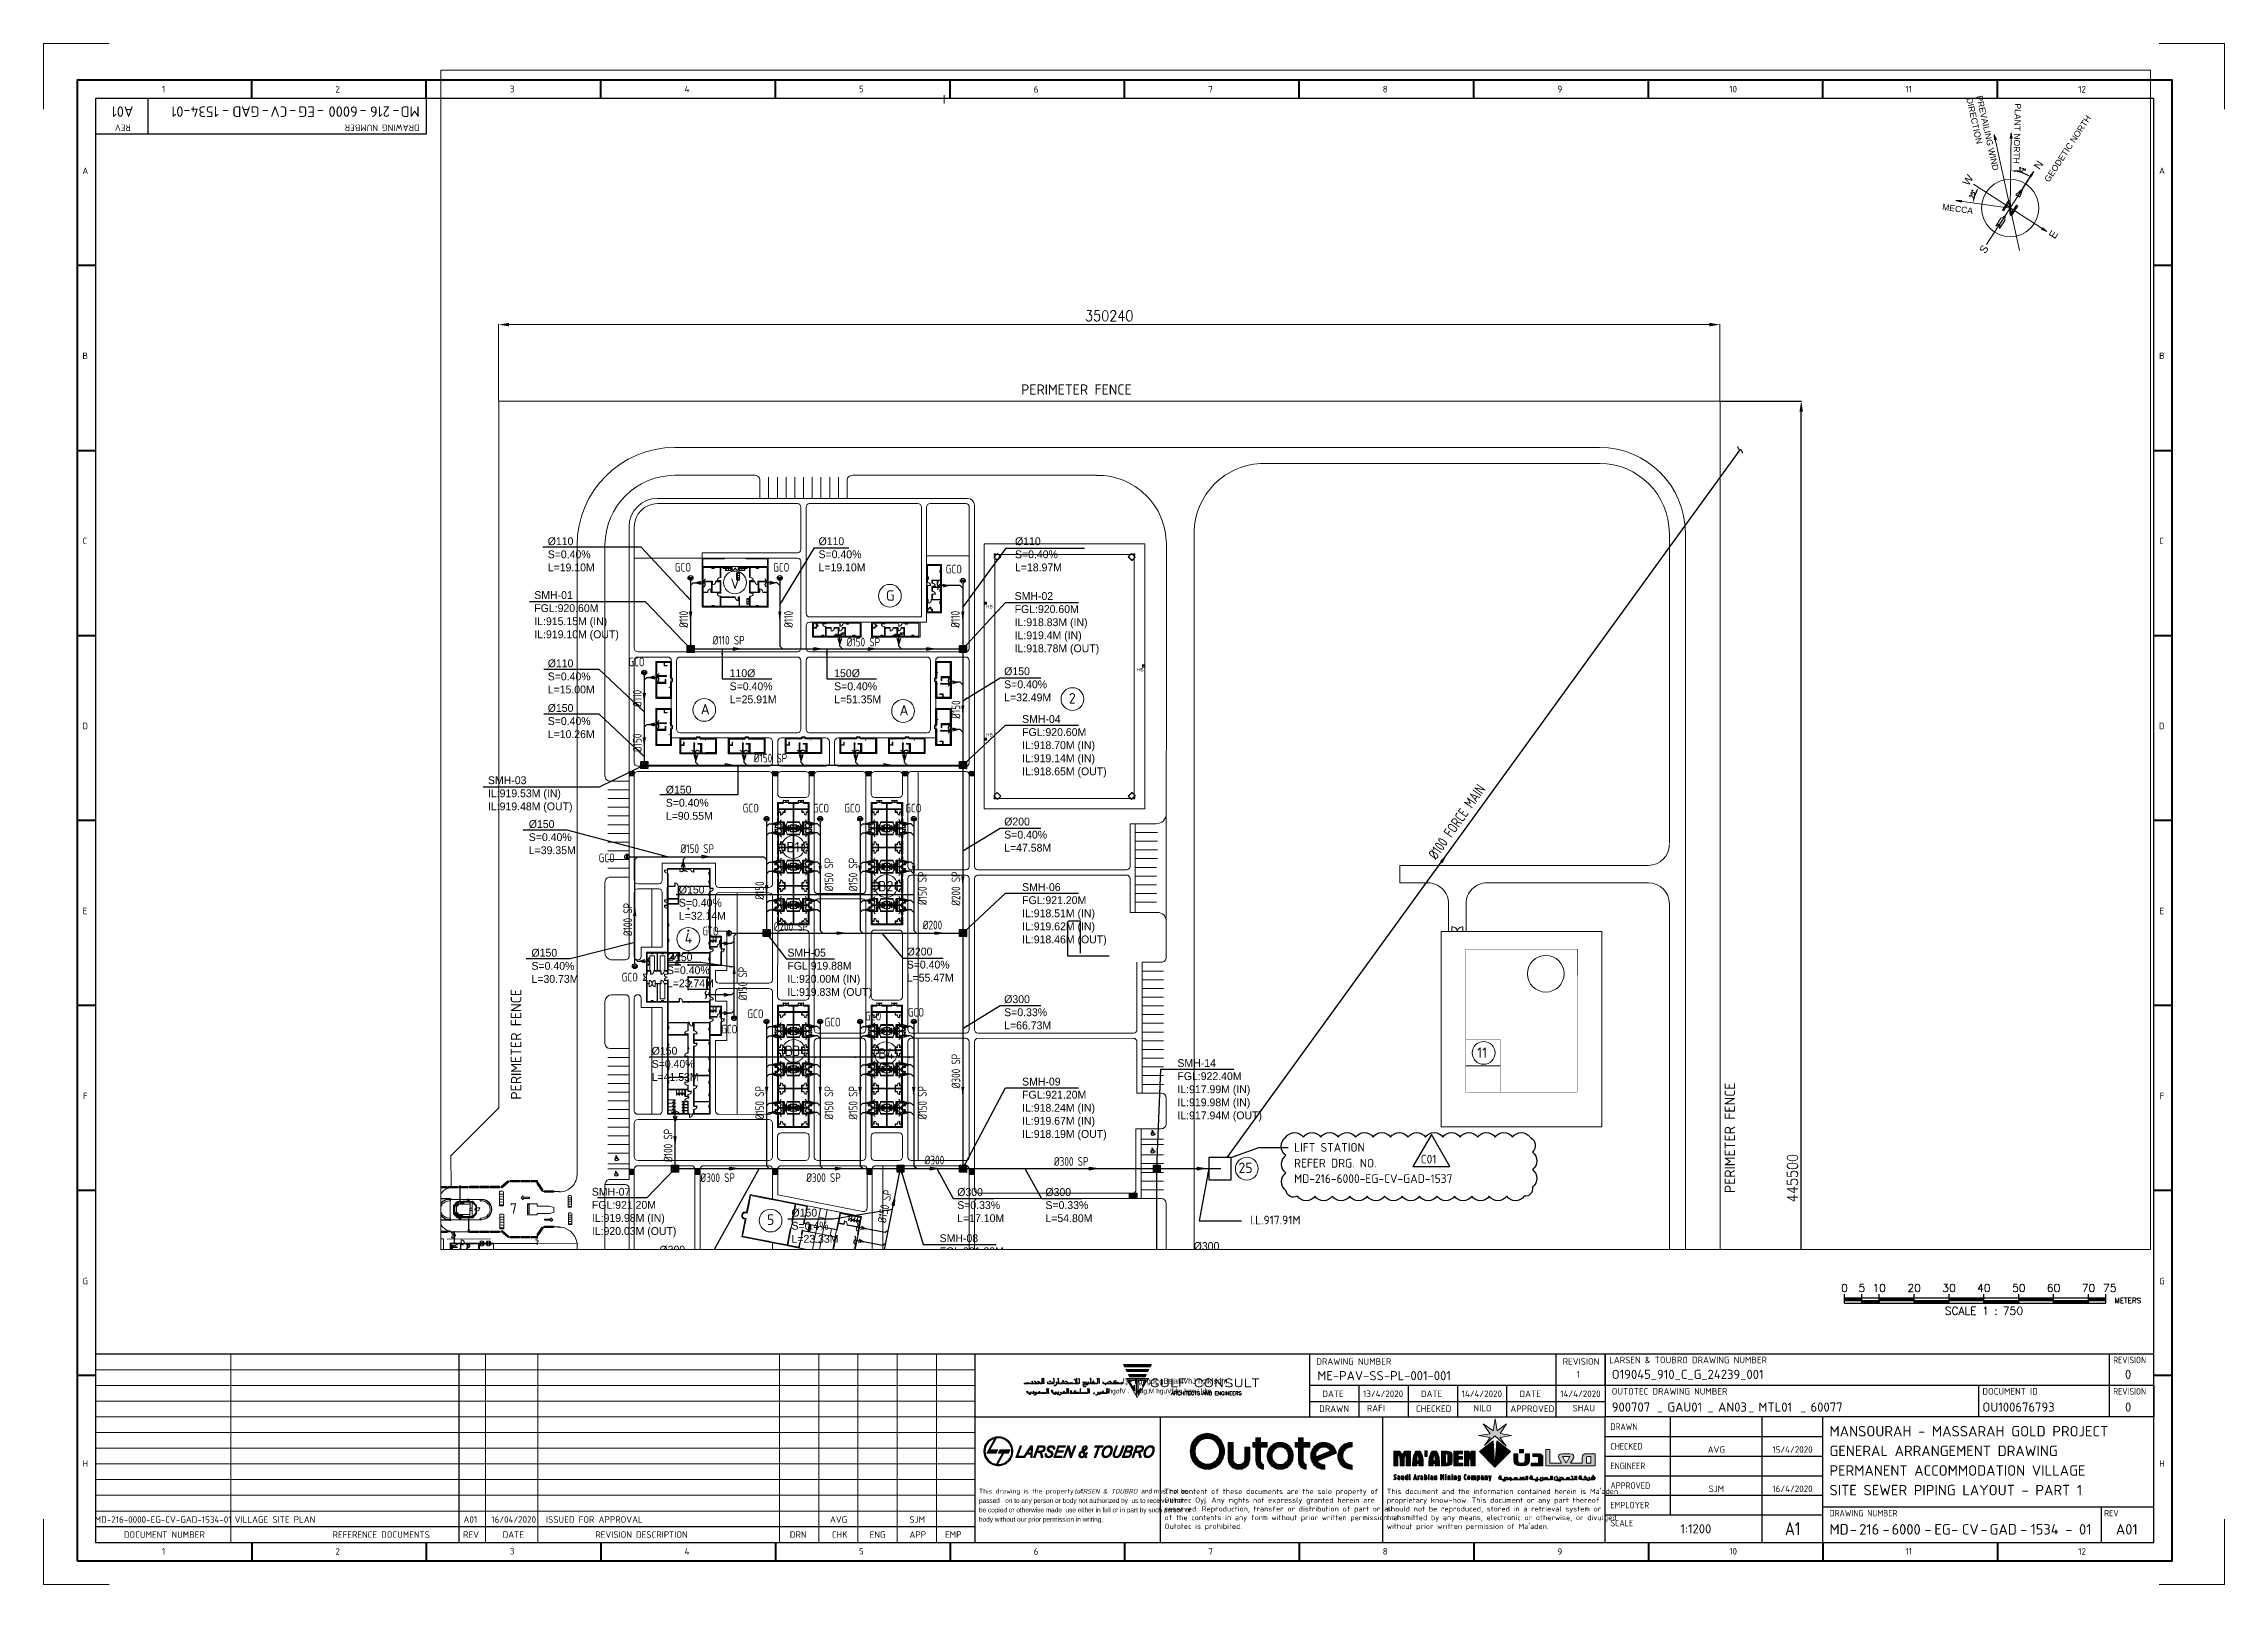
# Paper-space layout 'PART-1' of a CAD drawing. Header units: metres, sheet in millimetres. Extents: x 135 to 969, y 93 to 682.
# The model-space entities are those that its viewports show. They can reach past a viewport. Long polylines and large blocks are cut down to what shows.
import ezdxf
from ezdxf.enums import TextEntityAlignment as Align

# ---------------------------------------------------------------- set-up
doc = ezdxf.new("R2010")
doc.units = ezdxf.units.M
doc.header["$LTSCALE"] = 0.5
doc.header["$MEASUREMENT"] = 0
doc.header["$PDMODE"] = 2
doc.header["$PDSIZE"] = 0.1
for name, pattern in [('03000 - Plant Layout 1$0$CENTER2', [1.125, 0.75, -0.125, 0.125, -0.125]), ('GRF$0$DASHED2', [0.375, 0.25, -0.125]), ('HIDDEN2', [4.7625, 3.175, -1.5875]), ('MD-PAV-ACCO-1-AR-001-GRF$0$HIDDEN', [9.525, 6.35, -3.175]), ('Overhead 1_16_', [2.579687, 1.5875, -0.992188])]:
    doc.linetypes.add(name, pattern=pattern)
doc.layers.get('0').update_dxf_attribs({"linetype": 'CONTINUOUS'})
doc.layers.get('Defpoints').update_dxf_attribs({"linetype": 'CONTINUOUS'})
for name, color, linetype, lineweight in [('_TITLEBLOCK', 7, 'CONTINUOUS', 0), ('A-FLOR', 192, 'CONTINUOUS', 18), ('A-WALL-HTCH', 254, 'CONTINUOUS', 0), ('AN-leg', 50, 'CONTINUOUS', 20), ('AN-TEXT', 7, 'CONTINUOUS', 40), ('AN-TITLEBLK', 7, 'CONTINUOUS', 13), ('AR-WALL-FULL-EXTR', 72, 'CONTINUOUS', 35), ('CI-PED-FOOTPATH', 44, 'CONTINUOUS', 0), ('Default', 7, 'CONTINUOUS', 0), ('DIMENSION', 2, 'CONTINUOUS', 18), ('GE-ANNO-TTLB', 101, 'CONTINUOUS', 13), ('GRF$0$AR-FLOORTILES', 8, 'CONTINUOUS', 13), ('GRF$0$AR-FLR (0.2)-Flooring Line', 86, 'CONTINUOUS', 5), ('GRF$0$AR-G-FURN (0.18)-Loose furniture', 40, 'CONTINUOUS', 9), ('GRF$0$AR-P-WLI (0.25)-Internal Lining', 7, 'CONTINUOUS', 35), ('GRF$0$AR-P-WLX (0.25)-External wall', 3, 'CONTINUOUS', 35), ('MD-PAV-ACCO-1-AR-001-GRF$0$AR-FLR (0.2)-Flooring Line', 86, 'CONTINUOUS', 5), ('MD-PAV-ACCO-1-AR-001-GRF$0$AR-G-FURN (0.18)-Loose furniture', 40, 'CONTINUOUS', 9), ('MD-PAV-ACCO-1-AR-001-GRF$0$AR-P-WLI (0.25)-Internal Lining', 7, 'CONTINUOUS', 35), ('MD-PAV-ACCO-1-AR-001-GRF$0$AR-P-WLX (0.25)-External wall', 3, 'CONTINUOUS', 35), ('PAV BORDER-ACCO-1-SCSLE-100-001$0$GE-ANNO-TTLB', 101, 'CONTINUOUS', 13), ('S-STRS', 31, 'CONTINUOUS', 9), ('Sewer Line', 4, 'CONTINUOUS', 25)]:
    doc.layers.add(name, color=color, linetype=linetype, lineweight=lineweight)
for name, color, linetype in [('AR-E-OOF', 7, 'CONTINUOUS'), ('AR-P-CAB', 1, 'CONTINUOUS'), ('AR-P-FRM', 5, 'CONTINUOUS'), ('AR-P-WLI', 251, 'CONTINUOUS'), ('AR-P-WLX', 251, 'CONTINUOUS'), ('CI-BUILDING', 2, 'CONTINUOUS'), ('CI-CEN', 1, '03000 - Plant Layout 1$0$CENTER2'), ('CI-FENCE', 4, 'FENCELINE1'), ('CI-ROAD', 11, 'CONTINUOUS'), ('CI-ROAD-CARPARK', 13, 'CONTINUOUS'), ('E-LFT2', 2, 'CONTINUOUS'), ('FESTIVE AREA', 2, 'CONTINUOUS'), ('GRF$0$AR-G-HAT (0.2)-Hatching for walls', 8, 'CONTINUOUS'), ('GRF$0$AR-P-FRM (0.2)-Door', 20, 'CONTINUOUS'), ('GRF$0$AR-P-FRM (0.2)-window', 20, 'CONTINUOUS'), ('GRF$0$AR-P-SANT (0.25)-Sanitory', 4, 'CONTINUOUS'), ('GSCALE', 5, 'CONTINUOUS'), ('MD-PAV-ACCO-1-AR-001-GRF$0$AR-HID (0.2)-Hidden linework', 2, 'MD-PAV-ACCO-1-AR-001-GRF$0$HIDDEN'), ('MD-PAV-ACCO-1-AR-001-GRF$0$AR-INSUL', 5, 'CONTINUOUS'), ('MD-PAV-ACCO-1-AR-001-GRF$0$AR-P-FRM (0.2)-window', 20, 'CONTINUOUS'), ('P-Detl-Note', 2, 'CONTINUOUS'), ('RD-TXT', 7, 'CONTINUOUS'), ('SANITARY', 6, 'CONTINUOUS'), ('TABLE', 7, 'CONTINUOUS'), ('TXT-BLDG NO', 20, 'CONTINUOUS')]:
    doc.layers.add(name, color=color, linetype=linetype)
doc.layers.add('DLX_TERR_OBJ', color=150, linetype='CONTINUOUS', true_color=0x007fff)
doc.layers.add('PAPER SPACE FRAME', color=6, linetype='CONTINUOUS', plot=False)
doc.layers.get('CI-CEN').off()
doc.styles.add('3.5mm', font='ISO3098B.shx', dxfattribs={"height": 3.5})
doc.styles.add('ARIAL', font='arial.ttf')
doc.styles.add('BASE PLAN SEWER$0$Style-font061', font='font061.shx')
doc.styles.add('LSAW TITLE', font='isocpeur.ttf')
doc.styles.add('MA_2.0', font='isocpeur.ttf', dxfattribs={"height": 2})
doc.styles.add('MA_2.5', font='isocpeur.ttf', dxfattribs={"height": 2.5})
doc.styles.add('MA_3.5', font='isocpeur.ttf', dxfattribs={"height": 3.5})
doc.styles.add('MA_4.0', font='isocpeur.ttf', dxfattribs={"height": 4})
doc.styles.add('MA_5.0', font='isocpeur.ttf', dxfattribs={"height": 5})
doc.styles.add('PAV BORDER-ACCO-1-SCSLE-100-001$0$BOR-100$0$ROMANC', font='romanc.shx', dxfattribs={"height": 250})
doc.styles.add('PAV BORDER-ACCO-1-SCSLE-100-001$0$BOR-100$0$ROMANS', font='ROMANS.shx')
doc.styles.add('PAV BORDER-ACCO-1-SCSLE-100-001$0$BOR-100$0$STYLE1', font='arab.shx')
doc.styles.add('ROMANS', font='ROMANS.shx', dxfattribs={"width": 0.9})
doc.styles.add('SIMPLEX', font='simplex.shx', dxfattribs={"height": 3})
doc.styles.add('Style-font_iso', font='isocpeur.ttf')
doc.linetypes.add('FENCELINE1', pattern='A,6.35,-2.54,[133,ltypeshp.shx,S=2.54,R=0,X=-2.54,Y=0],-2.54,25.4', length=36.83)
doc.dimstyles.new('1-200', dxfattribs={"dimtxt": 3000, "dimasz": 3000, "dimexe": 1000, "dimexo": 1000, "dimgap": 1000, "dimtad": 1, "dimdec": 0, "dimdsep": 46, "dimtxsty": 'ROMANS', "dimcen": 0, "dimclrd": 5, "dimclre": 5, "dimclrt": 2, "dimadec": 0, "dimazin": 2, "dimtfac": 1, "dimtdec": 0, "dimtmove": 2, "dimatfit": 2, "dimfxl": 1, "dimtolj": 1, "dimtzin": 0, "dimlwd": -1, "dimlwe": -1, "dimarcsym": 0})
pattern_1 = [(0, (7213931.9, 3958531.54), (406.4, 101.6), [16.764, -288.036, 16.764, -288.036, -1625.6]), (0, (7213931.9, 3958531.54), (406.4, 101.6), [-609.6, 16.764, -592.836, 16.764, -288.036, -711.2]), (0, (7213931.9, 3958531.54), (406.4, 101.6), [-1524, 16.764, -186.436, 16.764, -491.236]), (120, (7214084.3, 3958582.34), (-291.18818, 301.152724), [16.764, -288.036, 16.764, -288.036, -1625.6]), (120, (7214084.3, 3958582.34), (-291.18818, 301.152724), [-609.6, 16.764, -592.836, 16.764, -288.036, -711.2]), (120, (7214084.3, 3958582.34), (-291.18818, 301.152724), [-1524, 16.764, -186.436, 16.764, -491.236]), (240, (7214135.1, 3958785.54), (-115.21182, -402.752724), [16.764, -288.036, 16.764, -288.036, -1625.6]), (240, (7214135.1, 3958785.54), (-115.21182, -402.752724), [-609.6, 16.764, -592.836, 16.764, -288.036, -711.2]), (240, (7214135.1, 3958785.54), (-115.21182, -402.752724), [-1524, 16.764, -186.436, 16.764, -491.236])]

psp = doc.layouts.new('PART-1')

# ---------------------------------------------------------------- texts
at = {"linetype": 'Continuous', "lineweight": 30, "style": 'MA_5.0'}
for p in [(206.01, 654.04), (221.17, 654.04), (231.67, 654.04), (242.27, 654.04), (258.63, 654.04), (271.12, 654.04)]:
    psp.add_text('-', height=4, rotation=180, dxfattribs=at).set_placement(p, align=Align.TOP_LEFT)
for p in [(825.68, 116.04), (838.17, 116.04), (854.19, 116.04), (864.4, 116.04), (875.63, 116.04), (890.79, 116.04)]:
    psp.add_text('-', height=4, dxfattribs=at).set_placement(p, align=Align.TOP_LEFT)
at = {"color": 2, "linetype": 'Continuous', "lineweight": 30, "insert": (622.09, 174.54), "char_height": 3.5, "width": 41.3, "attachment_point": 1, "line_spacing_factor": 0.72, "style": 'MA_3.5'}
psp.add_mtext('{\\fISOCPEUR|b0|i0|c0|p39;\\C256;ME-PAV-SS-PL-001-001}', dxfattribs=at)
at = {"linetype": 'Continuous', "lineweight": 30, "char_height": 3.5, "attachment_point": 1, "line_spacing_factor": 0.72, "style": 'MA_3.5'}
for s, insert in [('O19045_910_C_G_24239_001', (734.64, 175.04)), ('_', (751.91, 162.54)), ('_', (771.2, 162.54)), ('_', (786.75, 162.54)), ('_', (806.66, 162.54))]:
    psp.add_mtext(s, dxfattribs=dict(at, insert=insert))
at = {"linetype": 'Continuous', "lineweight": 30, "insert": (930.88, 175.04), "char_height": 3.5, "width": 4.2, "attachment_point": 1, "line_spacing_factor": 0.72, "style": 'MA_3.5'}
psp.add_mtext('0', dxfattribs=at)
at = {"layer": 'AN-TITLEBLK', "linetype": 'Continuous', "lineweight": 13, "char_height": 2.5, "attachment_point": 1, "style": 'MA_2.5'}
for s, insert in [('DRAWING NUMBER', (621.67, 179.46)), ('REVISION', (715.87, 179.46)), ('DATE', (623.99, 167.1)), ('DATE', (661.68, 167.1)), ('14/4/2020', (677.25, 167.12)), ('DATE', (699.36, 167.1)), ('14/4/2020', (714.94, 167.12)), ('1', (721.18, 174.54)), ('DRAWN', (622.78, 161.4)), ('RAFI', (641, 161.63)), ('CHECKED', (659.74, 161.4)), ('NILO', (681.79, 161.63)), ('APPROVED', (695.87, 161.4))]:
    psp.add_mtext(s, dxfattribs=dict(at, insert=insert))
for s, insert, width in [('13/4/2020', (639.57, 167.12), 16.1537), ('SHAU', (719.68, 161.63), 5.8074)]:
    psp.add_mtext(s, dxfattribs=dict(at, insert=insert, width=width))
at = {"layer": 'AN-TITLEBLK', "color": 7, "linetype": 'Continuous', "lineweight": 0, "char_height": 2, "width": 82, "attachment_point": 1, "style": 'MA_2.0'}
for s, insert in [('The content of these documents are the sole property of Outotec Oyj. Any rights not expressly granted herein are reserved. Reproduction, transfer or distribution of part or all of the contents in any form without prior written permission of Outotec is prohibited.', (563.64, 129.54)), ("This document and the information contained herein is Ma'aden proprietary know-how. This document or any part thereof should not be reproduced, stored in a retrieval system or transmitted by any means, electronic or otherwise, or divulged without prior written permission of Ma'aden. ", (648.64, 129.54))]:
    psp.add_mtext(s, dxfattribs=dict(at, insert=insert))
at = {"layer": 'AN-TITLEBLK', "color": 7, "linetype": 'Continuous', "lineweight": 13, "char_height": 2.5, "attachment_point": 5, "style": 'MA_2.5'}
for s, insert in [('DOCUMENT NUMBER', (181.25, 112.04)), ('REFERENCE DOCUMENTS', (264.13, 112.04)), ('REV', (298.52, 112.04)), ('DATE', (314.66, 112.04)), ('REVISION DESCRIPTION', (363.67, 112.04)), ('DRN', (423.55, 112.04)), ('CHK', (439.46, 112.04)), ('ENG', (453.93, 112.04)), ('APP', (469.3, 112.04)), ('EMP', (482.88, 112.04))]:
    psp.add_mtext(s, dxfattribs=dict(at, insert=insert))
at = {"layer": 'GE-ANNO-TTLB', "color": 0}
for s, height, style, p in [('hgofV .  hgllg;M hguVfdm hgsu,]dm', 1.8261, 'PAV BORDER-ACCO-1-SCSLE-100-001$0$BOR-100$0$STYLE1', (542.22, 166)), ('l;jF hgogd{ gBsjaHVhJ hgik]sdm', 2.113, 'PAV BORDER-ACCO-1-SCSLE-100-001$0$BOR-100$0$STYLE1', (547.56, 169.7)), ('ARCHITECTS AND ENGINEERS', 1.4109, 'PAV BORDER-ACCO-1-SCSLE-100-001$0$BOR-100$0$ROMANS', (566.19, 165.33))]:
    psp.add_text(s, height=height, dxfattribs=dict(at, style=style)).set_placement(p)
at = {"layer": 'GE-ANNO-TTLB', "color": 0, "style": 'PAV BORDER-ACCO-1-SCSLE-100-001$0$BOR-100$0$ROMANC', "width": 1.365}
psp.add_text('GULF CONSULT', height=3.057, dxfattribs=at).set_placement((558.01, 168.46))
at = {"layer": 'GSCALE', "color": 2, "style": 'SIMPLEX'}
for s, p in [('0', (823.6, 204.83)), ('5', (830.25, 204.83)), ('10', (836.92, 204.83)), ('20', (850.25, 204.83)), ('30', (863.59, 204.83)), ('40', (876.92, 204.83)), ('50', (890.25, 204.83)), ('60', (903.59, 204.83)), ('70', (916.92, 204.83)), ('75', (925.02, 204.83)), ('SCALE 1 : 750', (876.92, 196.07))]:
    psp.add_text(s, height=3, dxfattribs=at).set_placement(p, align=Align.CENTER)
psp.add_text('METERS', height=2, dxfattribs=at).set_placement((926.84, 200.51))

msp = doc.modelspace()

# ---------------------------------------------------------------- texts
at = {"layer": 'AN-TEXT', "color": 20, "char_height": 3000, "attachment_point": 1, "style": '3.5mm'}
for s, insert in [('2', (7307882.2, 3983879.4, -0.3)), ('25', (7356501.9, 3849238.2, 31.1))]:
    msp.add_mtext_dynamic_manual_height_columns(s, width=34795.731, gutter_width=20, heights=[0], dxfattribs=dict(at, insert=insert))
at = {"layer": 'AN-TEXT', "color": 2, "char_height": 3000, "attachment_point": 1, "rotation": 90, "style": '3.5mm'}
for insert in [(7147848.6, 3867303.7, 66.1), (7495892.8, 3840497.2, 32.9)]:
    msp.add_mtext_dynamic_manual_height_columns('PERIMETER FENCE', width=65362.927, gutter_width=20, heights=[0], dxfattribs=dict(at, insert=insert))
at = {"layer": 'P-Detl-Note', "ltscale": 10, "char_height": 2250, "attachment_point": 1, "style": 'BASE PLAN SEWER$0$Style-font061'}
for s, insert, width in [('%%C110\\PS=0.40%\\PL=19.10M', (7158426.6, 4028531.8, -0.3), 22122.162), ('%%C110\\PS=0.40%\\PL=19.10M', (7236084.8, 4028531.8, -0.3), 22122.162), ('%%C110\\PS=0.40%\\PL=18.97M', (7292417.9, 4028531.8, -0.3), 22122.162), ('SMH-01\\PFGL:920.60M \\PIL:915.15M (IN)\\PIL:919.10M (OUT)', (7154574.4, 4013100.4, -310.7), 29981.412), ('SMH-02\\PFGL:920.60M \\PIL:918.83M (IN)\\PIL:919.4M (IN)\\PIL:918.78M (OUT)', (7292314.8, 4012818.6, -310.7), 29981.412), ('%%C110\\PS=0.40%\\PL=15.00M', (7158426.6, 3993525.2, -0.3), 22122.162), ('110%%C\\PS=0.40%\\PL=25.91M', (7210595.3, 3990688.4, -17.2), 22122.162), ('150%%C\\PS=0.40%\\PL=51.35M', (7240567.1, 3990687.2, -0.3), 22122.162), ('%%C150\\PS=0.40%\\PL=32.49M', (7289322.8, 3991256.3, -0.3), 22122.162), ('%%C150\\PS=0.40%\\PL=10.26M', (7158426.6, 3980723, -0.3), 22122.162), ('SMH-04\\PFGL:920.60M \\PIL:918.70M (IN)\\PIL:919.14M (IN)\\PIL:918.65M (OUT)', (7294459.3, 3977552.3, -423.7), 29981.412), ('SMH-03 \\PIL:919.53M (IN)\\PIL:919.48M (OUT)', (7141284.6, 3960005, -311.8), 38590.997), ('%%C150\\PS=0.40%\\PL=90.55M', (7192288.1, 3957297.5, -17.2), 22122.162), ('%%C150\\PS=0.40%\\PL=39.35M', (7152996.2, 3947436.1), 22122.162), ('%%C200\\PS=0.40%\\PL=47.58M', (7289322.8, 3948153.5, -0.3), 22122.162), ('%%C150\\PS=0.40%\\PL=32.14M', (7196038.6, 3928632.4, -38371.4), 22122.162), ('SMH-06\\PFGL:921.20M \\PIL:918.51M (IN)\\PIL:919.62M (IN)\\PIL:918.46M (OUT)', (7294458, 3929362.6, 574.5), 29981.412), ('%%C150\\PS=0.40%\\PL=30.73M', (7153772, 3910537.2), 22122.162), ('%%C150\\PS=0.40%\\PL=23.74M', (7192580.6, 3909280.2, 98.8), 22122.162), ('SMH-05\\PFGL:919.88M \\PIL:920.00M (IN)\\PIL:919.83M (OUT)', (7227151.2, 3910559, -310.4), 29981.412), ('%%C200\\PS=0.40%\\PL=55.47M', (7261376.3, 3910883.2, -0.3), 22122.162), ('%%C300\\PS=0.33%\\PL=66.73M', (7289322.8, 3897224.7, -0.3), 22122.162), ('%%C150\\PS=0.40%\\PL=41.53M', (7188240.5, 3882430.8, -0.3), 22122.162), ('SMH-14\\PFGL:922.40M \\PIL:917.99M (IN)\\PIL:919.98M (IN)\\PIL:917.94M (OUT)', (7338990.4, 3878903.1, -310.4), 29981.412), ('SMH-09\\PFGL:921.20M \\PIL:918.24M (IN)\\PIL:919.67M (IN)\\PIL:918.19M (OUT)', (7294458, 3873588.6, 574.5), 29981.412), ('SMH-07\\PFGL:921.20M \\PIL:919.98M (IN)\\PIL:920.03M (OUT)', (7171081.4, 3841996.1), 29981.412), ('%%C300\\PS=0.33%\\PL=17.10M', (7275851.3, 3841927.9, 509), 22122.162), ('%%C300\\PS=0.33%\\PL=54.80M', (7301149.1, 3841928, 179.8), 22122.162), ('%%C150\\PS=0.4%\\PL=23.33M', (7228327.5, 3836014.6, -692.7), 22122.162), ('SMH-08\\PFGL:921.20M \\PIL:919.77M (IN)\\PIL:920.00M (IN)\\PIL:919.72M (OUT)', (7270809.3, 3828691.6), 29981.412), ('%%C300\\PS=0.40%\\PL=63.81M', (7190468.2, 3825394.7, 179.8), 22122.162), ('%%C300\\PS=0.40%\\PL=52.65M', (7343662.1, 3826440.8, 179.8), 22122.162)]:
    msp.add_mtext(s, dxfattribs=dict(at, insert=insert, width=width))
at = {"layer": 'RD-TXT', "color": 2, "style": '3.5mm', "width": 0.8}
for s, p in [('GCO', (7194867.7, 4018680.7, -38350.2)), ('GCO', (7223073.7, 4018680.7, -38350.2)), ('GCO', (7272559.6, 4018154.4, -38350.2)), ('%%C110 SP', (7205707.2, 3997770.9)), ('%%C150 SP', (7244145.4, 3997243.1)), ('GCO', (7181578, 3991547.3, -38350.2)), ('%%C150 SP', (7217504.9, 3963967.1, -38336.9)), ('GCO', (7214344.3, 3949633.4, -38350.2)), ('GCO', (7234496.7, 3949634.3, -38803.6)), ('GCO', (7243468.6, 3949629.2, -38350.2)), ('GCO', (7260961.6, 3949630.1, -38803.6)), ('%%C150 SP', (7196496.4, 3938021.9, -38443.9)), ('GCO', (7173045.3, 3935358.9, -38494.8)), ('GCO', (7202797.2, 3914384, -38348.3)), ('%%C200 SP', (7223231.8, 3915658.8, -995.3)), ('%%C200', (7265962.4, 3916118.2, -38344)), ('GCO', (7179651.7, 3901164.9, -38455.5)), ('GCO', (7215682.8, 3890663.6, -38350.2)), ('GCO', (7237813.5, 3888275.8, -38350.2)), ('GCO', (7249436.2, 3890002.7, -38317.3)), ('GCO', (7261703.6, 3891101.6, -38350.2)), ('GCO', (7208164.4, 3886258.5, -38429)), ('%%C300 SP', (7202212.5, 3843671, -38053.9)), ('%%C300 SP', (7232541.8, 3843671, -38053.9)), ('%%C300', (7266517.2, 3848717.1, -38053.9)), ('%%C300 SP', (7303577.4, 3848324.2, -37692.5))]:
    msp.add_text(s, height=2500, dxfattribs=at).set_placement(p)
for s, height, rotation, p in [('%%C110', 2500, 90, (7198650.3, 4002572, -37790.8)), ('%%C110', 2500, 90, (7228715.5, 4002572.3, -37805.1)), ('%%C110', 2500, 90, (7276546.3, 4002572.3, -37805.1)), ('%%C110', 2500, 90, (7185360.5, 3979907.8, -37791.4)), ('%%C150', 2500, 90, (7276717.7, 3976473.7, -38008.9)), ('%%C150', 2500, 90, (7185360.5, 3966956.3, -37791.4)), ('%%C100 FORCE MAIN', 3000, 55, (7413163, 3935872, -37965.7)), ('%%C150 SP', 2500, 90, (7240296.4, 3927040.4, -38210)), ('%%C150 SP', 2500, 90, (7247251.2, 3927041.7, -37851.3)), ('%%C150', 2500, 90, (7220440.8, 3924574.6, -37851.3)), ('%%C150 SP', 2500, 90, (7267106.8, 3923110.8, -38210)), ('%%C200 SP', 2500, 90, (7276717.8, 3922869.3, -37745.9)), ('%%C100 SP', 2500, 90, (7182620.3, 3914174, -37955.6)), ('%%C150 SP', 2500, 90, (7215609.6, 3895782.2, -37801.7)), ('%%C300 SP', 2500, 90, (7276717.8, 3870533.4, -37745.9)), ('%%C150 SP', 2500, 90, (7220440.8, 3861592.3, -37850.5)), ('%%C150 SP', 2500, 90, (7240298.2, 3861592.4, -37850.5)), ('%%C150 SP', 2500, 90, (7247250.2, 3861592.4, -37850.5)), ('%%C150 SP', 2500, 90, (7267108.7, 3861592.4, -37850.5)), ('%%C100 SP', 2500, 90, (7194192.8, 3849411.6, -37760.8)), ('%%C150 SP', 2500, 78.8988983, (7255388.8, 3831734.4, -38543.1))]:
    msp.add_text(s, height=height, rotation=rotation, dxfattribs=at).set_placement(p)
at = {"layer": 'RD-TXT', "color": 2, "char_height": 2500, "attachment_point": 1, "style": '3.5mm'}
for s, width, insert in [('LIFT STATION', 65362.927, (7372450.8, 3854851.3, 1961.9)), ('REFER DRG. NO.  ', 100497.452, (7372450.8, 3850323.5, 1961.9)), ('C01', 65362.927, (7408745.2, 3851483.3, -1414.8)), ('MD-216-6000-EG-CV-GAD-1537{\\fTimes New Roman|b0|i0|c0|p18;\\H0.83333x;\\~\\fSegoe UI|b0|i0|c0|p34;\\P} ', 100497.452, (7372450.8, 3845905.4, 1961.9)), ('I.L.917.91M', 65362.927, (7359799.5, 3834017.5, -1414.8))]:
    msp.add_mtext_dynamic_manual_height_columns(s, width=width, gutter_width=20, heights=[0], dxfattribs=dict(at, insert=insert))
at = {"layer": 'TXT-BLDG NO', "char_height": 3000, "attachment_point": 1, "style": '3.5mm'}
for s, width, insert in [('V', 34795.731, (7210862.8, 4016750.8, 32.9)), ('G', 34795.731, (7255432.1, 4013335, -0.3)), ('A', 34795.731, (7202298.9, 3980777.3, -0.3)), ('A', 34795.731, (7259309.2, 3980468.8, -0.3)), ('B1', 11115.9, (7226863.4, 3941187.9)), ('B2', 5343.812, (7253132.4, 3930013.2)), ('4', 34795.731, (7197713.7, 3915093.7, 32.9)), ('B3', 5343.812, (7226361.1, 3882777.1)), ('B4', 5343.812, (7253165.9, 3882017)), ('11', 34795.731, (7424938.4, 3882273, -0.3)), ('5', 34795.731, (7221315.9, 3834364.7, -0.3))]:
    msp.add_mtext_dynamic_manual_height_columns(s, width=width, gutter_width=20, heights=[0], dxfattribs=dict(at, insert=insert))

# ---------------------------------------------------------------- blocks, each defined once
blk = doc.blocks.new('*D29')
at = {"layer": 'Defpoints', "color": 0, "lineweight": 9, "transparency": 16777216}
for p in [(273657, 302178), (301529, 164986), (305469, 202214), (270991, 117845), (258381, 98326)]:
    blk.add_point(p, dxfattribs=at)
at = {"layer": 'TABLE', "color": 5, "transparency": 16777216}
blk.add_line((302073, 165826), (321079, 195188), dxfattribs=at)
blk.add_arc((270990, 117806), 91179, 63.372609, 82.884127, dxfattribs=at)
at = {"layer": 'TABLE', "color": 5, "lineweight": 9, "transparency": 16777216}
for points in [[(282169, 206619), (282400, 209945), (272309, 208975)], [(312683, 200761), (311027, 197867), (320535, 194349)]]:
    blk.add_solid(points, dxfattribs=at)
at = {"layer": 'TABLE', "color": 2, "lineweight": 9, "transparency": 16777216, "insert": (299194, 210802), "char_height": 10000, "attachment_point": 5, "rotation": 343.128368, "style": 'ROMANS'}
blk.add_mtext('\\A1;32°', dxfattribs=at)
blk = doc.blocks.new('*D30')
at = {"layer": 'Defpoints', "color": 0, "lineweight": 9, "transparency": 16777216}
for p in [(181331, 175811), (137657, 136345), (187347, 156061), (270991, 117845), (360498, 59977)]:
    blk.add_point(p, dxfattribs=at)
at = {"layer": 'TABLE', "color": 5, "transparency": 16777216}
blk.add_arc((270991, 117845), 91960, 153.350413, 165.867093, dxfattribs=at)
at = {"layer": 'TABLE', "color": 5, "lineweight": 9, "transparency": 16777216}
for points in [[(187353, 159920), (190246, 158265), (193764, 167773)], [(183450, 139981), (180178, 140618), (179903, 130483)]]:
    blk.add_solid(points, dxfattribs=at)
at = {"layer": 'TABLE', "color": 2, "lineweight": 9, "transparency": 16777216, "insert": (179169, 151977), "char_height": 10000, "attachment_point": 5, "rotation": 69.608753, "style": 'ROMANS'}
blk.add_mtext('\\A1;25°', dxfattribs=at)
blk = doc.blocks.new('OTCL1')
at = {"layer": '_TITLEBLOCK', "color": 20, "linetype": 'Continuous', "lineweight": 0, "ltscale": 2.5, "true_color": 0xee3a23, "flags": 128}
for points in [[(6.5, -13.4), (6.5, -13.4), (6.6, -12.7), (6.7, -12.1), (6.8, -11.4), (7, -10.8), (7.3, -10.1), (7.7, -9.6), (8, -9), (8.4, -8.6), (8.9, -8.1), (9.4, -7.7), (10, -7.4), (10.5, -7.1), (11.1, -6.9), (11.8, -6.7), (12.4, -6.6), (12.7, -6.6), (13.1, -6.5), (13.1, -6.5), (13.4, -6.6), (13.7, -6.6), (14.4, -6.7), (15, -6.9), (15.6, -7.1), (16.2, -7.4), (16.7, -7.7), (17.2, -8.1), (17.7, -8.6), (18.1, -9), (18.5, -9.6), (18.8, -10.1), (19.1, -10.8), (19.3, -11.4), (19.5, -12.1), (19.6, -12.7)], [(19.5, -14.2), (19.5, -13.4), (19.5, -12.7), (19.4, -12.1), (19.2, -11.5), (19, -10.9), (18.8, -10.3), (18.5, -9.7), (18, -9.2), (17.7, -8.7), (17.2, -8.3), (16.7, -7.9), (16.2, -7.5), (15.6, -7.3), (15, -7), (14.3, -6.8), (13.7, -6.8), (13.1, -6.7), (12.4, -6.8), (11.8, -6.8), (11.1, -7), (10.5, -7.3), (10, -7.5), (9.4, -7.9), (8.9, -8.3), (8.4, -8.7), (8, -9.2), (7.7, -9.7), (7.4, -10.3), (7.1, -10.9), (6.9, -11.5), (6.7, -12.1), (6.6, -12.8), (6.6, -13.4)], [(19.4, -14.2), (19.5, -13.4), (19.4, -12.7), (19.3, -12.1), (19.2, -11.5), (19, -10.9), (18.7, -10.3), (18.4, -9.7), (18, -9.2), (17.6, -8.8), (17.2, -8.4), (16.7, -7.9), (16.1, -7.6), (15.6, -7.3), (15, -7.1), (14.3, -6.9), (13.7, -6.8), (13.1, -6.8), (12.4, -6.8), (11.8, -6.9), (11.1, -7.1), (10.5, -7.3), (10, -7.6), (9.4, -7.9), (9, -8.3), (8.5, -8.8), (8.1, -9.2), (7.7, -9.7), (7.4, -10.3), (7.1, -10.9), (6.9, -11.5), (6.8, -12.1), (6.7, -12.8), (6.7, -13.4)], [(19.4, -14.1), (19.4, -13.4), (19.4, -12.7), (19.2, -12.1), (19.1, -11.5), (18.9, -10.9), (18.6, -10.4), (18.3, -9.8), (17.9, -9.3), (17.6, -8.8), (17.1, -8.4), (16.6, -8), (16.1, -7.7), (15.6, -7.4), (15, -7.2), (14.3, -7), (13.7, -6.9), (13.1, -6.9), (12.4, -6.9), (11.8, -7), (11.1, -7.2), (10.6, -7.4), (10, -7.7), (9.5, -8), (9, -8.4), (8.6, -8.8), (8.2, -9.3), (7.8, -9.8), (7.5, -10.3), (7.2, -10.9), (7, -11.5), (6.9, -12.1), (6.8, -12.8), (6.7, -13.4)], [(19.3, -14.1), (19.3, -13.4), (19.3, -12.8), (19.2, -12.1), (19, -11.5), (18.8, -10.9), (18.6, -10.4), (18.3, -9.8), (17.9, -9.3), (17.5, -8.9), (17.1, -8.5), (16.6, -8.1), (16.1, -7.7), (15.5, -7.5), (14.9, -7.2), (14.3, -7.1), (13.7, -7), (13.1, -6.9), (12.4, -7), (11.8, -7.1), (11.1, -7.2), (10.6, -7.5), (10.1, -7.7), (9.5, -8.1), (9.1, -8.5), (8.6, -8.9), (8.2, -9.3), (7.9, -9.8), (7.6, -10.4), (7.3, -10.9), (7.1, -11.5), (6.9, -12.2), (6.9, -12.8), (6.8, -13.4)], [(19.2, -14.1), (19.2, -13.4), (19.2, -12.8), (19.1, -12.1), (18.9, -11.5), (18.8, -11), (18.5, -10.4), (18.2, -9.8), (17.8, -9.4), (17.5, -8.9), (17, -8.5), (16.6, -8.1), (16, -7.8), (15.5, -7.5), (14.9, -7.3), (14.3, -7.1), (13.7, -7.1), (13.1, -7), (12.4, -7.1), (11.8, -7.1), (11.2, -7.3), (10.6, -7.5), (10.1, -7.8), (9.6, -8.1), (9.1, -8.5), (8.7, -8.9), (8.3, -9.4), (7.9, -9.8), (7.6, -10.4), (7.3, -11), (7.2, -11.5), (7, -12.2), (6.9, -12.8), (6.9, -13.4)], [(19.1, -14.1), (19.2, -13.4), (19.1, -12.8), (19, -12.1), (18.9, -11.6), (18.7, -11), (18.4, -10.5), (18.1, -9.9), (17.7, -9.4), (17.4, -9), (17, -8.6), (16.5, -8.2), (16, -7.9), (15.5, -7.6), (14.9, -7.4), (14.3, -7.2), (13.7, -7.1), (13.1, -7.1), (12.4, -7.1), (11.8, -7.2), (11.2, -7.4), (10.7, -7.6), (10.1, -7.9), (9.6, -8.2), (9.2, -8.6), (8.7, -9), (8.3, -9.4), (8, -9.9), (7.7, -10.4), (7.4, -11), (7.2, -11.6), (7.1, -12.2), (7, -12.8), (7, -13.4)], [(19.1, -14.1), (19.1, -13.4), (19.1, -12.8), (18.9, -12.2), (18.8, -11.6), (18.6, -11), (18.4, -10.5), (18.1, -9.9), (17.7, -9.5), (17.4, -9), (16.9, -8.6), (16.5, -8.2), (15.9, -7.9), (15.4, -7.7), (14.9, -7.4), (14.3, -7.3), (13.6, -7.2), (13.1, -7.2), (12.5, -7.2), (11.8, -7.3), (11.2, -7.4), (10.7, -7.7), (10.2, -7.9), (9.7, -8.2), (9.2, -8.6), (8.8, -9), (8.4, -9.5), (8.1, -9.9), (7.8, -10.5), (7.5, -11), (7.3, -11.6), (7.1, -12.2), (7.1, -12.8), (7, -13.4)], [(19, -14.1), (19, -13.4), (19, -12.8), (18.9, -12.2), (18.7, -11.6), (18.5, -11.1), (18.3, -10.5), (18, -10), (17.6, -9.5), (17.3, -9.1), (16.9, -8.7), (16.4, -8.3), (15.9, -8), (15.4, -7.7), (14.8, -7.5), (14.2, -7.4), (13.6, -7.3), (13.1, -7.2), (12.5, -7.3), (11.9, -7.4), (11.2, -7.5), (10.7, -7.7), (10.2, -8), (9.7, -8.3), (9.3, -8.7), (8.8, -9.1), (8.5, -9.5), (8.1, -10), (7.8, -10.5), (7.6, -11.1), (7.4, -11.6), (7.2, -12.2), (7.1, -12.8), (7.1, -13.4)], [(18.9, -14.1), (18.9, -13.4), (18.9, -12.8), (18.8, -12.2), (18.7, -11.6), (18.5, -11.1), (18.2, -10.6), (18, -10), (17.6, -9.5), (17.2, -9.2), (16.8, -8.7), (16.4, -8.4), (15.9, -8.1), (15.4, -7.8), (14.8, -7.6), (14.2, -7.4), (13.6, -7.4), (13.1, -7.3), (12.5, -7.4), (11.9, -7.4), (11.3, -7.6), (10.7, -7.8), (10.3, -8.1), (9.8, -8.4), (9.3, -8.7), (8.9, -9.1), (8.5, -9.6), (8.2, -10), (7.9, -10.5), (7.6, -11.1), (7.4, -11.6), (7.3, -12.2), (7.2, -12.8), (7.2, -13.4)], [(18.8, -14.1), (18.9, -13.4), (18.8, -12.8), (18.7, -12.2), (18.6, -11.7), (18.4, -11.1), (18.2, -10.6), (17.9, -10), (17.5, -9.6), (17.2, -9.2), (16.8, -8.8), (16.3, -8.4), (15.8, -8.1), (15.3, -7.9), (14.8, -7.7), (14.2, -7.5), (13.6, -7.4), (13.1, -7.4), (12.5, -7.4), (11.9, -7.5), (11.3, -7.7), (10.8, -7.9), (10.3, -8.1), (9.8, -8.4), (9.4, -8.8), (8.9, -9.2), (8.6, -9.6), (8.2, -10), (8, -10.6), (7.7, -11.1), (7.5, -11.7), (7.4, -12.2), (7.3, -12.8), (7.3, -13.4)], [(18.8, -14.1), (18.8, -13.4), (18.8, -12.8), (18.6, -12.2), (18.5, -11.7), (18.3, -11.1), (18.1, -10.6), (17.8, -10.1), (17.5, -9.6), (17.1, -9.3), (16.7, -8.9), (16.3, -8.5), (15.8, -8.2), (15.3, -7.9), (14.8, -7.7), (14.2, -7.6), (13.6, -7.5), (13.1, -7.5), (12.5, -7.5), (11.9, -7.6), (11.3, -7.7), (10.8, -7.9), (10.3, -8.2), (9.8, -8.5), (9.4, -8.8), (9, -9.2), (8.6, -9.7), (8.3, -10.1), (8, -10.6), (7.8, -11.1), (7.6, -11.7), (7.4, -12.2), (7.4, -12.8), (7.3, -13.4)], [(18.7, -14.1), (18.7, -13.4), (18.7, -12.8), (18.6, -12.2), (18.4, -11.7), (18.3, -11.2), (18, -10.7), (17.8, -10.1), (17.4, -9.7), (17.1, -9.3), (16.7, -8.9), (16.2, -8.5), (15.8, -8.3), (15.3, -8), (14.7, -7.8), (14.2, -7.6), (13.6, -7.6), (13.1, -7.5), (12.5, -7.6), (11.9, -7.6), (11.3, -7.8), (10.8, -8), (10.4, -8.3), (9.9, -8.5), (9.5, -8.9), (9, -9.3), (8.7, -9.7), (8.4, -10.1), (8.1, -10.6), (7.8, -11.2), (7.7, -11.7), (7.5, -12.3), (7.4, -12.9), (7.4, -13.4)], [(18.6, -14.1), (18.6, -13.4), (18.6, -12.8), (18.5, -12.3), (18.4, -11.7), (18.2, -11.2), (18, -10.7), (17.7, -10.2), (17.3, -9.7), (17, -9.4), (16.6, -9), (16.2, -8.6), (15.7, -8.3), (15.2, -8.1), (14.7, -7.9), (14.2, -7.7), (13.6, -7.6), (13.1, -7.6), (12.5, -7.6), (11.9, -7.7), (11.4, -7.9), (10.9, -8.1), (10.4, -8.3), (9.9, -8.6), (9.5, -9), (9.1, -9.3), (8.7, -9.8), (8.4, -10.2), (8.2, -10.7), (7.9, -11.2), (7.7, -11.7), (7.6, -12.3), (7.5, -12.9), (7.5, -13.4)], [(18.5, -14), (18.6, -13.4), (18.5, -12.8), (18.4, -12.3), (18.3, -11.7), (18.1, -11.2), (17.9, -10.7), (17.6, -10.2), (17.3, -9.8), (17, -9.4), (16.6, -9), (16.2, -8.7), (15.7, -8.4), (15.2, -8.1), (14.7, -7.9), (14.2, -7.8), (13.6, -7.7), (13.1, -7.7), (12.5, -7.7), (11.9, -7.8), (11.4, -7.9), (10.9, -8.2), (10.4, -8.4), (10, -8.7), (9.6, -9), (9.1, -9.4), (8.8, -9.8), (8.5, -10.2), (8.2, -10.7), (8, -11.2), (7.8, -11.7), (7.7, -12.3), (7.6, -12.9), (7.6, -13.4)], [(18.5, -14), (18.5, -13.4), (18.5, -12.9), (18.4, -12.3), (18.2, -11.8), (18.1, -11.2), (17.8, -10.8), (17.6, -10.3), (17.2, -9.8), (16.9, -9.5), (16.5, -9.1), (16.1, -8.7), (15.7, -8.4), (15.2, -8.2), (14.7, -8), (14.1, -7.9), (13.6, -7.8), (13.1, -7.8), (12.5, -7.8), (12, -7.9), (11.4, -8), (10.9, -8.2), (10.5, -8.4), (10, -8.7), (9.6, -9.1), (9.2, -9.4), (8.9, -9.8), (8.6, -10.3), (8.3, -10.7), (8, -11.2), (7.9, -11.8), (7.7, -12.3), (7.7, -12.9), (7.6, -13.4)], [(18.4, -14), (18.4, -13.4), (18.4, -12.9), (18.3, -12.3), (18.2, -11.8), (18, -11.3), (17.8, -10.8), (17.5, -10.3), (17.2, -9.9), (16.9, -9.5), (16.5, -9.1), (16.1, -8.8), (15.6, -8.5), (15.2, -8.3), (14.6, -8.1), (14.1, -7.9), (13.6, -7.9), (13.1, -7.8), (12.5, -7.9), (12, -7.9), (11.4, -8.1), (11, -8.3), (10.5, -8.5), (10.1, -8.8), (9.7, -9.1), (9.3, -9.5), (8.9, -9.9), (8.6, -10.3), (8.4, -10.8), (8.1, -11.3), (7.9, -11.8), (7.8, -12.3), (7.7, -12.9), (7.7, -13.4)], [(18.3, -14), (18.3, -13.4), (18.3, -12.9), (18.2, -12.3), (18.1, -11.8), (17.9, -11.3), (17.7, -10.8), (17.4, -10.3), (17.1, -9.9), (16.8, -9.6), (16.4, -9.2), (16, -8.9), (15.6, -8.6), (15.1, -8.4), (14.6, -8.2), (14.1, -8), (13.6, -7.9), (13.1, -7.9), (12.5, -7.9), (12, -8), (11.5, -8.2), (11, -8.4), (10.5, -8.6), (10.1, -8.9), (9.7, -9.2), (9.3, -9.5), (9, -9.9), (8.7, -10.3), (8.4, -10.8), (8.2, -11.3), (8, -11.8), (7.9, -12.3), (7.8, -12.9), (7.8, -13.4)], [(18.2, -14), (18.3, -13.4), (18.2, -12.9), (18.1, -12.3), (18, -11.8), (17.8, -11.3), (17.6, -10.9), (17.4, -10.4), (17.1, -10), (16.7, -9.6), (16.4, -9.2), (16, -8.9), (15.5, -8.6), (15.1, -8.4), (14.6, -8.2), (14.1, -8.1), (13.6, -8), (13.1, -8), (12.5, -8), (12, -8.1), (11.5, -8.2), (11, -8.4), (10.6, -8.6), (10.1, -8.9), (9.8, -9.2), (9.4, -9.6), (9, -10), (8.7, -10.4), (8.5, -10.8), (8.3, -11.3), (8.1, -11.8), (8, -12.3), (7.9, -12.9), (7.9, -13.4)], [(18.2, -14), (18.2, -13.4), (18.2, -12.9), (18.1, -12.3), (17.9, -11.8), (17.8, -11.4), (17.6, -10.9), (17.3, -10.4), (17, -10), (16.7, -9.7), (16.3, -9.3), (15.9, -9), (15.5, -8.7), (15.1, -8.5), (14.6, -8.3), (14.1, -8.2), (13.6, -8.1), (13.1, -8.1), (12.5, -8.1), (12, -8.2), (11.5, -8.3), (11.1, -8.5), (10.6, -8.7), (10.2, -9), (9.8, -9.3), (9.4, -9.6), (9.1, -10), (8.8, -10.4), (8.6, -10.9), (8.3, -11.4), (8.2, -11.8), (8, -12.4), (8, -12.9), (7.9, -13.4)], [(18.1, -14), (18.1, -13.4), (18.1, -12.9), (18, -12.4), (17.9, -11.9), (17.7, -11.4), (17.5, -10.9), (17.3, -10.5), (16.9, -10.1), (16.6, -9.7), (16.3, -9.4), (15.9, -9), (15.5, -8.8), (15, -8.6), (14.6, -8.4), (14.1, -8.2), (13.6, -8.2), (13.1, -8.1), (12.5, -8.2), (12, -8.2), (11.5, -8.4), (11.1, -8.6), (10.7, -8.8), (10.2, -9), (9.9, -9.4), (9.5, -9.7), (9.2, -10.1), (8.9, -10.5), (8.6, -10.9), (8.4, -11.4), (8.2, -11.9), (8.1, -12.4), (8, -12.9), (8, -13.4)], [(18, -14), (18, -13.4), (18, -12.9), (17.9, -12.4), (17.8, -11.9), (17.6, -11.4), (17.4, -11), (17.2, -10.5), (16.9, -10.1), (16.6, -9.8), (16.2, -9.4), (15.9, -9.1), (15.4, -8.8), (15, -8.6), (14.5, -8.4), (14.1, -8.3), (13.6, -8.2), (13.1, -8.2), (12.6, -8.2), (12, -8.3), (11.6, -8.4), (11.1, -8.6), (10.7, -8.8), (10.3, -9.1), (9.9, -9.4), (9.5, -9.8), (9.2, -10.1), (8.9, -10.5), (8.7, -10.9), (8.5, -11.4), (8.3, -11.9), (8.2, -12.4), (8.1, -12.9), (8.1, -13.4)], [(17.9, -14), (18, -13.4), (17.9, -12.9), (17.8, -12.4), (17.7, -11.9), (17.6, -11.4), (17.4, -11), (17.1, -10.5), (16.8, -10.2), (16.5, -9.8), (16.2, -9.5), (15.8, -9.2), (15.4, -8.9), (15, -8.7), (14.5, -8.5), (14, -8.4), (13.5, -8.3), (13.1, -8.3), (12.6, -8.3), (12.1, -8.4), (11.6, -8.5), (11.2, -8.7), (10.7, -8.9), (10.3, -9.2), (10, -9.5), (9.6, -9.8), (9.3, -10.2), (9, -10.5), (8.8, -11), (8.5, -11.4), (8.4, -11.9), (8.3, -12.4), (8.2, -12.9), (8.2, -13.4)], [(31.6, -8.3), (33.4, -8.3), (33.4, -10.1), (35.9, -10.1), (35.9, -11.9), (33.4, -11.9), (33.4, -16.6), (33.4, -16.6), (33.4, -17), (33.5, -17.4), (33.6, -17.7), (33.8, -17.9), (33.9, -18.1), (34.1, -18.3), (34.3, -18.4), (34.6, -18.5), (34.6, -20.3), (34.6, -20.3), (34.3, -20.3), (34, -20.2), (33.7, -20.1), (33.4, -20), (33.1, -19.8), (32.9, -19.7), (32.6, -19.5), (32.4, -19.3), (32.3, -19), (32.1, -18.7), (31.9, -18.5), (31.8, -18.2), (31.7, -17.8), (31.7, -17.5), (31.6, -17.1), (31.6, -16.6), (31.6, -11.9), (30.4, -11.9), (30.4, -10.1), (31.6, -10.1), (31.6, -8.3)], [(47.9, -8.3), (49.7, -8.3), (49.7, -10.1), (52.2, -10.1), (52.2, -11.9), (49.7, -11.9), (49.7, -16.6), (49.7, -16.6), (49.7, -17), (49.8, -17.4), (49.9, -17.7), (50.1, -17.9), (50.2, -18.1), (50.4, -18.3), (50.7, -18.4), (50.9, -18.5), (50.9, -20.3), (50.9, -20.3), (50.6, -20.3), (50.3, -20.2), (50, -20.1), (49.7, -20), (49.4, -19.8), (49.2, -19.7), (48.9, -19.5), (48.7, -19.3), (48.6, -19), (48.4, -18.7), (48.2, -18.5), (48.1, -18.2), (48, -17.8), (48, -17.5), (47.9, -17.1), (47.9, -16.6), (47.9, -11.9), (46.7, -11.9), (46.7, -10.1), (47.9, -10.1), (47.9, -8.3)], [(19.6, -12.7), (19.6, -13.4), (19.6, -13.4), (19.6, -14.1), (19.5, -14.8), (19.3, -15.5), (19.1, -16.1), (18.8, -16.7), (18.5, -17.3), (18.1, -17.8), (17.7, -18.3), (17.2, -18.7), (16.7, -19.1), (16.2, -19.5), (15.6, -19.8), (15, -20), (14.4, -20.2), (13.7, -20.3), (13.4, -20.3), (13.1, -20.3), (13.1, -20.3), (12.7, -20.3), (12.4, -20.3), (11.8, -20.2), (11.1, -20), (10.5, -19.8), (10, -19.5), (9.4, -19.1), (8.9, -18.7), (8.4, -18.3), (8, -17.8), (7.7, -17.3), (7.3, -16.7), (7, -16.1), (6.8, -15.5), (6.7, -14.8), (6.6, -14.1), (6.5, -13.4)], [(6.6, -13.4), (6.6, -14.1), (6.7, -14.7), (6.9, -15.4), (7.1, -16), (7.4, -16.6), (7.7, -17.1), (8, -17.7), (8.5, -18.2), (8.9, -18.6), (9.4, -19), (10, -19.3), (10.5, -19.6), (11.1, -19.8), (11.7, -20), (12.4, -20.1), (13.7, -20.1), (14.4, -20), (15, -19.8), (15.6, -19.6), (16.2, -19.3), (16.7, -19), (17.2, -18.6), (17.7, -18.2), (18.1, -17.7), (18.5, -17.1), (18.8, -16.6), (19, -16), (19.2, -15.4), (19.4, -14.8), (19.5, -14.2)], [(6.7, -13.4), (6.8, -14.1), (6.9, -14.7), (7, -15.3), (7.2, -16), (7.5, -16.5), (7.8, -17.1), (8.1, -17.6), (8.6, -18.1), (9, -18.5), (9.5, -18.9), (10, -19.2), (10.6, -19.5), (11.1, -19.7), (11.7, -19.9), (12.4, -20), (13.7, -20), (14.4, -19.9), (15, -19.7), (15.6, -19.5), (16.1, -19.2), (16.6, -18.9), (17.1, -18.5), (17.5, -18.1), (17.9, -17.6), (18.3, -17.1), (18.6, -16.5), (18.9, -16), (19.1, -15.3), (19.2, -14.8), (19.4, -14.1)], [(6.7, -13.4), (6.7, -14.1), (6.8, -14.7), (6.9, -15.4), (7.1, -16), (7.4, -16.6), (7.7, -17.1), (8.1, -17.6), (8.5, -18.1), (9, -18.5), (9.4, -18.9), (10, -19.3), (10.5, -19.5), (11.1, -19.8), (11.7, -19.9), (12.4, -20.1), (13.7, -20.1), (14.4, -19.9), (15, -19.8), (15.6, -19.5), (16.1, -19.3), (16.7, -18.9), (17.2, -18.5), (17.6, -18.1), (18, -17.6), (18.4, -17.1), (18.7, -16.5), (19, -16), (19.2, -15.4), (19.3, -14.8), (19.4, -14.2)], [(6.8, -13.4), (6.9, -14.1), (6.9, -14.7), (7.1, -15.3), (7.3, -15.9), (7.6, -16.5), (7.9, -17), (8.2, -17.5), (8.6, -18), (9.1, -18.4), (9.5, -18.8), (10.1, -19.1), (10.6, -19.4), (11.1, -19.6), (11.8, -19.8), (12.4, -19.9), (13.7, -19.9), (14.3, -19.8), (14.9, -19.6), (15.5, -19.4), (16.1, -19.1), (16.6, -18.8), (17.1, -18.4), (17.5, -18), (17.9, -17.6), (18.3, -17), (18.6, -16.5), (18.8, -15.9), (19, -15.3), (19.2, -14.8), (19.3, -14.1)], [(6.9, -13.4), (6.9, -14.1), (7, -14.7), (7.2, -15.3), (7.3, -15.9), (7.6, -16.5), (7.9, -17), (8.3, -17.5), (8.7, -18), (9.1, -18.4), (9.6, -18.7), (10.1, -19.1), (10.6, -19.3), (11.2, -19.6), (11.8, -19.7), (12.4, -19.8), (13.7, -19.8), (14.3, -19.7), (14.9, -19.6), (15.5, -19.3), (16, -19.1), (16.6, -18.7), (17, -18.3), (17.4, -18), (17.8, -17.5), (18.2, -17), (18.5, -16.4), (18.8, -15.9), (18.9, -15.3), (19.1, -14.7), (19.2, -14.1)], [(7, -13.4), (7.1, -14.1), (7.1, -14.7), (7.3, -15.3), (7.5, -15.9), (7.8, -16.4), (8, -16.9), (8.4, -17.4), (8.8, -17.9), (9.2, -18.3), (9.7, -18.6), (10.2, -18.9), (10.7, -19.2), (11.2, -19.4), (11.8, -19.6), (12.5, -19.7), (13.6, -19.7), (14.3, -19.6), (14.9, -19.4), (15.4, -19.2), (15.9, -18.9), (16.5, -18.6), (16.9, -18.2), (17.3, -17.9), (17.7, -17.4), (18.1, -16.9), (18.4, -16.4), (18.6, -15.9), (18.8, -15.3), (18.9, -14.7), (19.1, -14.1)], [(7, -13.4), (7, -14.1), (7.1, -14.7), (7.2, -15.3), (7.4, -15.9), (7.7, -16.4), (8, -16.9), (8.3, -17.4), (8.7, -17.9), (9.2, -18.3), (9.6, -18.7), (10.1, -19), (10.7, -19.2), (11.2, -19.5), (11.8, -19.6), (12.4, -19.8), (13.7, -19.8), (14.3, -19.6), (14.9, -19.5), (15.5, -19.3), (16, -19), (16.5, -18.7), (17, -18.3), (17.4, -17.9), (17.8, -17.5), (18.2, -16.9), (18.4, -16.4), (18.7, -15.9), (18.9, -15.3), (19, -14.7), (19.1, -14.1)], [(7.1, -13.4), (7.1, -14.1), (7.2, -14.6), (7.4, -15.2), (7.6, -15.8), (7.8, -16.4), (8.1, -16.9), (8.4, -17.3), (8.8, -17.8), (9.3, -18.2), (9.7, -18.5), (10.2, -18.9), (10.7, -19.1), (11.2, -19.3), (11.8, -19.5), (12.5, -19.6), (13.6, -19.6), (14.3, -19.5), (14.8, -19.3), (15.4, -19.1), (15.9, -18.9), (16.4, -18.5), (16.9, -18.2), (17.3, -17.8), (17.6, -17.4), (18, -16.9), (18.3, -16.3), (18.5, -15.8), (18.7, -15.2), (18.9, -14.7), (19, -14.1)], [(7.2, -13.4), (7.2, -14.1), (7.3, -14.6), (7.4, -15.2), (7.6, -15.8), (7.9, -16.3), (8.2, -16.8), (8.5, -17.3), (8.9, -17.8), (9.3, -18.1), (9.8, -18.5), (10.3, -18.8), (10.7, -19), (11.3, -19.3), (11.8, -19.4), (12.5, -19.5), (13.6, -19.5), (14.3, -19.4), (14.8, -19.3), (15.4, -19), (15.9, -18.8), (16.4, -18.5), (16.8, -18.1), (17.2, -17.8), (17.6, -17.3), (18, -16.8), (18.2, -16.3), (18.5, -15.8), (18.7, -15.2), (18.8, -14.7), (18.9, -14.1)], [(7.3, -13.4), (7.4, -14), (7.4, -14.6), (7.6, -15.2), (7.8, -15.8), (8, -16.3), (8.3, -16.7), (8.6, -17.2), (9, -17.7), (9.4, -18), (9.8, -18.4), (10.3, -18.7), (10.8, -18.9), (11.3, -19.1), (11.9, -19.3), (12.5, -19.4), (13.6, -19.4), (14.2, -19.3), (14.8, -19.1), (15.3, -18.9), (15.8, -18.7), (16.3, -18.4), (16.7, -18), (17.1, -17.6), (17.5, -17.2), (17.8, -16.7), (18.1, -16.2), (18.3, -15.8), (18.5, -15.2), (18.6, -14.6), (18.8, -14.1)], [(7.3, -13.4), (7.3, -14), (7.4, -14.6), (7.5, -15.2), (7.7, -15.8), (8, -16.3), (8.2, -16.8), (8.6, -17.2), (8.9, -17.7), (9.4, -18.1), (9.8, -18.4), (10.3, -18.7), (10.8, -19), (11.3, -19.2), (11.9, -19.3), (12.5, -19.5), (13.6, -19.5), (14.2, -19.3), (14.8, -19.2), (15.3, -19), (15.8, -18.7), (16.3, -18.4), (16.8, -18.1), (17.2, -17.7), (17.5, -17.3), (17.9, -16.8), (18.2, -16.3), (18.4, -15.8), (18.6, -15.2), (18.7, -14.7), (18.8, -14.1)], [(7.4, -13.4), (7.4, -14), (7.5, -14.6), (7.7, -15.2), (7.8, -15.7), (8.1, -16.2), (8.4, -16.7), (8.7, -17.2), (9.1, -17.6), (9.5, -18), (9.9, -18.3), (10.4, -18.6), (10.8, -18.8), (11.3, -19.1), (11.9, -19.2), (12.5, -19.3), (13.6, -19.3), (14.2, -19.2), (14.7, -19.1), (15.3, -18.8), (15.8, -18.6), (16.2, -18.3), (16.7, -18), (17.1, -17.6), (17.4, -17.2), (17.8, -16.7), (18, -16.2), (18.3, -15.7), (18.4, -15.2), (18.6, -14.6), (18.7, -14.1)], [(7.5, -13.4), (7.5, -14), (7.6, -14.6), (7.7, -15.1), (7.9, -15.7), (8.2, -16.2), (8.4, -16.7), (8.7, -17.1), (9.1, -17.6), (9.5, -17.9), (9.9, -18.2), (10.4, -18.5), (10.9, -18.8), (11.4, -19), (11.9, -19.1), (12.5, -19.2), (13.6, -19.2), (14.2, -19.1), (14.7, -19), (15.2, -18.8), (15.7, -18.5), (16.2, -18.2), (16.6, -17.9), (17, -17.5), (17.4, -17.1), (17.7, -16.7), (18, -16.2), (18.2, -15.7), (18.4, -15.1), (18.5, -14.6), (18.6, -14.1)], [(7.6, -13.4), (7.7, -14), (7.7, -14.6), (7.9, -15.1), (8, -15.6), (8.3, -16.1), (8.6, -16.6), (8.9, -17), (9.2, -17.5), (9.6, -17.8), (10, -18.1), (10.5, -18.4), (10.9, -18.6), (11.4, -18.8), (11.9, -19), (12.5, -19.1), (13.6, -19.1), (14.2, -19), (14.7, -18.8), (15.2, -18.6), (15.7, -18.4), (16.1, -18.1), (16.5, -17.8), (16.9, -17.4), (17.2, -17), (17.6, -16.6), (17.8, -16.1), (18.1, -15.6), (18.2, -15.1), (18.4, -14.6), (18.5, -14)], [(7.6, -13.4), (7.6, -14), (7.7, -14.6), (7.8, -15.1), (8, -15.7), (8.2, -16.2), (8.5, -16.6), (8.8, -17.1), (9.2, -17.5), (9.6, -17.8), (10, -18.2), (10.4, -18.5), (10.9, -18.7), (11.4, -18.9), (11.9, -19.1), (12.5, -19.2), (13.6, -19.2), (14.2, -19.1), (14.7, -18.9), (15.2, -18.7), (15.7, -18.5), (16.2, -18.2), (16.6, -17.8), (17, -17.5), (17.3, -17.1), (17.6, -16.6), (17.9, -16.1), (18.1, -15.7), (18.3, -15.1), (18.4, -14.6), (18.5, -14)], [(7.7, -13.4), (7.7, -14), (7.8, -14.5), (7.9, -15.1), (8.1, -15.6), (8.4, -16.1), (8.6, -16.5), (8.9, -17), (9.3, -17.4), (9.7, -17.7), (10.1, -18.1), (10.5, -18.3), (11, -18.6), (11.4, -18.8), (12, -18.9), (12.5, -19), (13.6, -19), (14.1, -18.9), (14.6, -18.8), (15.2, -18.6), (15.6, -18.3), (16.1, -18.1), (16.5, -17.7), (16.8, -17.4), (17.2, -17), (17.5, -16.5), (17.8, -16.1), (18, -15.6), (18.2, -15.1), (18.3, -14.6), (18.4, -14)], [(7.8, -13.4), (7.8, -14), (7.9, -14.5), (8, -15), (8.2, -15.6), (8.4, -16.1), (8.7, -16.5), (9, -16.9), (9.3, -17.3), (9.7, -17.7), (10.1, -18), (10.5, -18.3), (11, -18.5), (11.5, -18.7), (12, -18.8), (12.5, -18.9), (13.6, -18.9), (14.1, -18.8), (14.6, -18.7), (15.1, -18.5), (15.6, -18.3), (16, -18), (16.4, -17.7), (16.8, -17.3), (17.1, -16.9), (17.5, -16.5), (17.7, -16), (17.9, -15.6), (18.1, -15), (18.2, -14.5), (18.3, -14)], [(7.9, -13.4), (8, -14), (8, -14.5), (8.2, -15), (8.3, -15.5), (8.6, -16), (8.8, -16.4), (9.1, -16.8), (9.4, -17.2), (9.8, -17.6), (10.2, -17.9), (10.6, -18.1), (11.1, -18.4), (11.5, -18.6), (12, -18.7), (12.5, -18.8), (13.6, -18.8), (14.1, -18.7), (14.6, -18.6), (15.1, -18.4), (15.5, -18.1), (15.9, -17.9), (16.3, -17.6), (16.7, -17.2), (17, -16.8), (17.3, -16.4), (17.6, -16), (17.8, -15.5), (17.9, -15), (18.1, -14.5), (18.2, -14)], [(7.9, -13.4), (7.9, -14), (8, -14.5), (8.1, -15), (8.3, -15.6), (8.5, -16), (8.7, -16.5), (9, -16.9), (9.4, -17.3), (9.8, -17.6), (10.1, -17.9), (10.6, -18.2), (11, -18.4), (11.5, -18.6), (12, -18.8), (12.5, -18.9), (13.6, -18.9), (14.1, -18.8), (14.6, -18.6), (15.1, -18.4), (15.5, -18.2), (16, -17.9), (16.4, -17.6), (16.7, -17.3), (17.1, -16.9), (17.4, -16.5), (17.6, -16), (17.8, -15.6), (18, -15), (18.1, -14.5), (18.2, -14)], [(8, -13.4), (8, -14), (8.1, -14.5), (8.2, -15), (8.4, -15.5), (8.6, -15.9), (8.9, -16.4), (9.2, -16.8), (9.5, -17.2), (9.9, -17.5), (10.2, -17.8), (10.7, -18.1), (11.1, -18.3), (11.5, -18.5), (12, -18.6), (12.5, -18.7), (13.6, -18.7), (14.1, -18.6), (14.6, -18.5), (15, -18.3), (15.5, -18.1), (15.9, -17.8), (16.3, -17.5), (16.6, -17.2), (16.9, -16.8), (17.3, -16.4), (17.5, -15.9), (17.7, -15.5), (17.9, -15), (18, -14.5), (18.1, -14)], [(8.1, -13.4), (8.1, -14), (8.2, -14.5), (8.3, -15), (8.5, -15.5), (8.7, -15.9), (8.9, -16.3), (9.2, -16.7), (9.5, -17.1), (9.9, -17.4), (10.3, -17.8), (10.7, -18), (11.1, -18.2), (11.6, -18.4), (12, -18.5), (12.6, -18.6), (13.6, -18.6), (14.1, -18.5), (14.5, -18.4), (15, -18.2), (15.4, -18), (15.9, -17.8), (16.2, -17.4), (16.6, -17.1), (16.9, -16.8), (17.2, -16.3), (17.4, -15.9), (17.6, -15.5), (17.8, -15), (17.9, -14.5), (18, -14)], [(17.9, -14), (17.9, -13.4), (17.9, -12.9), (17.8, -12.4), (17.6, -11.9), (17.5, -11.5), (17.3, -11), (17.1, -10.6), (16.8, -10.2), (16.5, -9.9), (16.1, -9.5), (15.8, -9.2), (15.4, -9), (14.9, -8.8), (14.5, -8.6), (14, -8.5), (13.5, -8.4), (13.1, -8.4), (12.6, -8.4), (12.1, -8.5), (11.6, -8.6), (11.2, -8.8), (10.8, -9), (10.4, -9.2), (10, -9.5), (9.6, -9.9), (9.3, -10.2), (9.1, -10.6), (8.8, -11), (8.6, -11.5), (8.5, -11.9), (8.3, -12.4), (8.3, -12.9), (8.2, -13.4)], [(8.2, -13.4), (8.3, -14), (8.3, -14.4), (8.5, -14.9), (8.6, -15.4), (8.8, -15.8), (9.1, -16.3), (9.3, -16.7), (9.6, -17), (10, -17.3), (10.4, -17.6), (10.8, -17.9), (11.2, -18.1), (11.6, -18.3), (12.1, -18.4), (12.6, -18.5), (13.5, -18.5), (14, -18.4), (14.5, -18.3), (14.9, -18.1), (15.4, -17.9), (15.8, -17.6), (16.1, -17.3), (16.5, -17), (16.8, -16.7), (17.1, -16.3), (17.3, -15.8), (17.5, -15.4), (17.6, -14.9), (17.8, -14.4), (17.9, -14)], [(8.2, -13.4), (8.2, -14), (8.3, -14.5), (8.4, -14.9), (8.5, -15.4), (8.8, -15.9), (9, -16.3), (9.3, -16.7), (9.6, -17.1), (10, -17.4), (10.3, -17.7), (10.7, -17.9), (11.2, -18.2), (11.6, -18.3), (12.1, -18.5), (12.6, -18.6), (13.5, -18.6), (14, -18.5), (14.5, -18.3), (15, -18.2), (15.4, -17.9), (15.8, -17.7), (16.2, -17.4), (16.5, -17.1), (16.8, -16.7), (17.1, -16.3), (17.4, -15.9), (17.6, -15.4), (17.7, -14.9), (17.8, -14.5), (17.9, -14)], [(17.8, -14), (17.8, -13.4), (17.8, -12.9), (17.7, -12.4), (17.6, -11.9), (17.4, -11.5), (17.2, -11), (17, -10.6), (16.7, -10.3), (16.4, -9.9), (16.1, -9.6), (15.7, -9.3), (15.3, -9), (14.9, -8.8), (14.5, -8.7), (14, -8.5), (13.5, -8.5), (13.1, -8.4), (12.6, -8.5), (12.1, -8.5), (11.6, -8.7), (11.2, -8.8), (10.8, -9), (10.4, -9.3), (10.1, -9.6), (9.7, -9.9), (9.4, -10.3), (9.1, -10.6), (8.9, -11), (8.7, -11.5), (8.5, -11.9), (8.4, -12.4), (8.3, -12.9), (8.3, -13.4)], [(17.8, -13.9), (17.8, -13.4), (17.8, -12.9), (17.7, -12.4), (17.6, -11.9), (17.4, -11.5), (17.2, -11), (17, -10.6), (16.7, -10.3), (16.4, -9.9), (16.1, -9.6), (15.7, -9.3), (15.3, -9), (14.9, -8.8), (14.5, -8.7), (14, -8.5), (13.5, -8.5), (13.1, -8.4), (12.6, -8.5), (12.1, -8.5), (11.6, -8.7), (11.2, -8.8), (10.8, -9), (10.4, -9.3), (10.1, -9.6), (9.7, -9.9), (9.4, -10.3), (9.1, -10.6), (8.9, -11), (8.7, -11.5), (8.5, -11.9), (8.4, -12.4), (8.3, -12.9), (8.3, -13.4)], [(8.3, -13.4), (8.3, -13.9), (8.4, -14.4), (8.5, -14.9), (8.7, -15.4), (8.9, -15.8), (9.1, -16.2), (9.4, -16.6), (9.7, -17), (10.1, -17.3), (10.4, -17.6), (10.8, -17.8), (11.2, -18), (11.6, -18.2), (12.1, -18.3), (12.6, -18.4), (13.1, -18.4), (13.5, -18.4), (14, -18.3), (14.5, -18.2), (14.9, -18), (15.3, -17.8), (15.7, -17.6), (16.1, -17.3), (16.4, -17), (16.7, -16.6), (17, -16.2), (17.2, -15.8), (17.4, -15.4), (17.6, -14.9), (17.7, -14.4), (17.8, -14)], [(17.7, -13.9), (17.7, -13.4), (17.7, -13.4), (17.7, -12.9), (17.6, -12.4), (17.5, -12), (17.4, -11.5), (17.1, -11.1), (16.9, -10.7), (16.6, -10.3), (16.4, -10), (16, -9.6), (15.7, -9.3), (15.3, -9.1), (14.9, -8.9), (14.4, -8.7), (14, -8.6), (13.5, -8.5), (13.1, -8.5), (13.1, -8.5), (12.6, -8.5), (12.1, -8.6), (11.7, -8.7), (11.3, -8.9), (10.8, -9.1), (10.5, -9.3), (10.1, -9.6), (9.7, -10), (9.5, -10.3), (9.2, -10.7), (9, -11.1), (8.7, -11.5), (8.6, -12), (8.5, -12.4), (8.4, -12.9), (8.4, -13.4)], [(8.4, -13.4), (8.4, -13.4), (8.4, -13.9), (8.5, -14.4), (8.6, -14.9), (8.7, -15.4), (9, -15.8), (9.2, -16.2), (9.5, -16.6), (9.7, -16.9), (10.1, -17.2), (10.5, -17.5), (10.8, -17.7), (11.3, -18), (11.7, -18.1), (12.1, -18.2), (12.6, -18.3), (13.1, -18.3), (13.1, -18.3), (13.5, -18.3), (14, -18.2), (14.4, -18.1), (14.9, -18), (15.3, -17.7), (15.7, -17.5), (16, -17.2), (16.4, -16.9), (16.6, -16.6), (16.9, -16.2), (17.1, -15.8), (17.4, -15.4), (17.5, -14.9), (17.6, -14.4), (17.7, -13.9)], [(21, -16.7), (21, -16.2), (21, -10.1), (22.9, -10.1), (22.9, -16.2), (22.9, -16.2), (22.9, -16.4), (22.9, -16.6), (23, -16.8), (23, -17), (23.1, -17.2), (23.2, -17.5), (23.3, -17.6), (23.5, -17.8), (23.6, -18), (23.8, -18.1), (24, -18.2), (24.2, -18.3), (24.4, -18.4), (24.6, -18.5), (24.9, -18.5), (25.1, -18.5), (25.1, -18.5), (25.4, -18.5), (25.7, -18.5), (25.9, -18.4), (26.1, -18.3), (26.3, -18.2), (26.5, -18.1), (26.7, -18), (26.9, -17.9), (27, -17.7), (27.1, -17.5), (27.2, -17.3), (27.3, -17.1), (27.4, -16.9), (27.4, -16.7), (27.4, -16.4), (27.4, -16.2)], [(27.4, -16.2), (27.4, -11.9), (29.3, -11.9), (29.3, -16.2), (29.3, -16.2), (29.3, -16.7), (29.2, -17.1), (29.1, -17.6), (28.9, -18), (28.8, -18.3), (28.6, -18.7), (28.3, -19), (28.1, -19.3), (27.8, -19.5), (27.4, -19.7), (27.1, -19.9), (26.7, -20), (26.4, -20.2), (26, -20.3), (25.6, -20.3), (25.1, -20.3), (25.1, -20.3), (24.7, -20.3), (24.3, -20.3), (23.9, -20.2), (23.5, -20), (23.2, -19.9), (22.8, -19.7), (22.5, -19.5), (22.3, -19.2), (22, -18.9), (21.7, -18.6), (21.5, -18.3), (21.3, -17.9), (21.2, -17.5), (21.1, -17.1), (21, -16.7)], [(21.1, -16.6), (21.1, -16.2), (21.1, -10.2), (22.8, -10.2), (22.8, -16.2), (22.8, -16.4), (22.8, -16.6), (22.9, -16.9), (22.9, -17.1), (23, -17.3), (23.1, -17.5), (23.3, -17.7), (23.4, -17.9), (23.6, -18), (23.7, -18.2), (23.9, -18.3), (24.1, -18.4), (24.4, -18.5), (24.6, -18.5), (24.9, -18.6), (25.4, -18.6), (25.7, -18.6), (25.9, -18.5), (26.1, -18.4), (26.4, -18.3), (26.6, -18.2), (26.7, -18.1), (26.9, -17.9), (27, -17.7), (27.2, -17.6), (27.3, -17.4), (27.3, -17.2), (27.4, -16.9), (27.5, -16.7), (27.5, -16.5), (27.5, -16.2)], [(27.5, -16.2), (27.5, -12), (29.2, -12), (29.2, -16.2), (29.2, -16.7), (29.1, -17.1), (29, -17.5), (28.9, -17.9), (28.7, -18.3), (28.5, -18.6), (28.3, -18.9), (28, -19.2), (27.7, -19.4), (27.4, -19.7), (27.1, -19.8), (26.7, -20), (26.4, -20.1), (26, -20.2), (25.6, -20.2), (25.1, -20.2), (24.7, -20.2), (24.3, -20.2), (24, -20.1), (23.6, -20), (23.2, -19.8), (22.9, -19.6), (22.6, -19.4), (22.3, -19.2), (22, -18.9), (21.8, -18.6), (21.6, -18.2), (21.4, -17.9), (21.3, -17.5), (21.2, -17.1), (21.1, -16.6)], [(21.2, -16.6), (21.2, -16.2), (21.2, -10.3), (22.7, -10.3), (22.7, -16.2), (22.7, -16.4), (22.8, -16.7), (22.8, -16.9), (22.9, -17.1), (23, -17.3), (23.1, -17.5), (23.2, -17.7), (23.4, -17.9), (23.5, -18.1), (23.7, -18.2), (23.9, -18.4), (24.1, -18.4), (24.4, -18.5), (24.6, -18.6), (24.9, -18.7), (25.4, -18.7), (25.7, -18.6), (26, -18.6), (26.2, -18.5), (26.4, -18.4), (26.6, -18.3), (26.8, -18.1), (27, -18), (27.1, -17.8), (27.2, -17.6), (27.3, -17.4), (27.4, -17.2), (27.5, -16.9), (27.5, -16.7), (27.6, -16.5), (27.6, -16.2)], [(21.3, -16.6), (21.2, -16.2), (21.2, -10.3), (22.6, -10.3), (22.6, -16.2), (22.6, -16.4), (22.7, -16.7), (22.7, -16.9), (22.8, -17.1), (22.9, -17.3), (23, -17.6), (23.1, -17.8), (23.3, -18), (23.5, -18.1), (23.7, -18.3), (23.9, -18.4), (24.1, -18.5), (24.3, -18.6), (24.6, -18.7), (24.8, -18.7), (25.5, -18.7), (25.7, -18.7), (26, -18.6), (26.2, -18.5), (26.4, -18.5), (26.7, -18.3), (26.8, -18.2), (27, -18), (27.2, -17.8), (27.3, -17.6), (27.4, -17.4), (27.5, -17.2), (27.6, -16.9), (27.6, -16.7), (27.6, -16.5), (27.7, -16.2)], [(27.6, -16.2), (27.6, -12), (29.2, -12), (29.2, -16.2), (29.1, -16.7), (29.1, -17.1), (29, -17.5), (28.8, -17.9), (28.6, -18.3), (28.4, -18.6), (28.2, -18.9), (28, -19.1), (27.7, -19.4), (27.4, -19.6), (27.1, -19.8), (26.7, -19.9), (26.3, -20), (25.9, -20.1), (25.6, -20.2), (24.7, -20.2), (24.3, -20.1), (24, -20), (23.6, -19.9), (23.3, -19.7), (22.9, -19.6), (22.6, -19.3), (22.4, -19.1), (22.1, -18.8), (21.8, -18.5), (21.6, -18.2), (21.5, -17.9), (21.4, -17.5), (21.2, -17.1), (21.2, -16.6)], [(21.3, -16.6), (21.3, -16.2), (21.3, -10.4), (22.6, -10.4), (22.6, -16.2), (22.6, -16.4), (22.6, -16.7), (22.7, -16.9), (22.7, -17.1), (22.8, -17.4), (22.9, -17.6), (23.1, -17.8), (23.2, -18), (23.4, -18.2), (23.6, -18.3), (23.8, -18.5), (24.1, -18.6), (24.3, -18.7), (24.6, -18.7), (24.8, -18.8), (25.5, -18.8), (25.7, -18.8), (26, -18.7), (26.2, -18.6), (26.5, -18.5), (26.7, -18.4), (26.9, -18.2), (27.1, -18.1), (27.2, -17.9), (27.3, -17.7), (27.5, -17.5), (27.6, -17.2), (27.6, -17), (27.7, -16.7), (27.7, -16.5), (27.7, -16.2)], [(27.7, -16.2), (27.7, -12.1), (29.1, -12.1), (29.1, -16.2), (29, -16.7), (29, -17.1), (28.9, -17.5), (28.7, -17.9), (28.6, -18.2), (28.4, -18.5), (28.2, -18.8), (27.9, -19.1), (27.6, -19.3), (27.3, -19.5), (27, -19.7), (26.7, -19.8), (26.3, -19.9), (25.9, -20), (25.6, -20.1), (24.7, -20.1), (24.4, -20), (24, -19.9), (23.6, -19.8), (23.3, -19.7), (23, -19.5), (22.7, -19.3), (22.4, -19.1), (22.1, -18.8), (21.9, -18.5), (21.7, -18.2), (21.5, -17.8), (21.4, -17.5), (21.3, -17.1), (21.3, -16.6)], [(27.7, -16.2), (27.7, -12.2), (29, -12.2), (29, -16.2), (29, -16.7), (28.9, -17.1), (28.8, -17.5), (28.7, -17.8), (28.5, -18.2), (28.3, -18.5), (28.1, -18.8), (27.9, -19), (27.6, -19.2), (27.3, -19.5), (27, -19.6), (26.6, -19.8), (26.3, -19.9), (25.9, -20), (25.6, -20), (24.8, -20), (24.4, -20), (24, -19.9), (23.7, -19.8), (23.3, -19.6), (23, -19.4), (22.7, -19.2), (22.5, -19), (22.2, -18.7), (22, -18.5), (21.8, -18.1), (21.6, -17.8), (21.5, -17.5), (21.4, -17), (21.3, -16.6)], [(21.4, -16.6), (21.4, -16.2), (21.4, -10.5), (22.5, -10.5), (22.5, -16.2), (22.5, -16.4), (22.5, -16.7), (22.6, -16.9), (22.7, -17.2), (22.8, -17.4), (22.9, -17.6), (23, -17.9), (23.2, -18.1), (23.4, -18.2), (23.6, -18.4), (23.8, -18.6), (24, -18.7), (24.3, -18.8), (24.6, -18.8), (24.8, -18.9), (25.5, -18.9), (25.7, -18.9), (26, -18.8), (26.3, -18.7), (26.5, -18.6), (26.7, -18.4), (26.9, -18.3), (27.1, -18.1), (27.3, -17.9), (27.4, -17.7), (27.6, -17.5), (27.6, -17.2), (27.7, -17), (27.8, -16.7), (27.8, -16.5), (27.8, -16.2)], [(27.8, -16.2), (27.8, -12.3), (28.9, -12.3), (28.9, -16.2), (28.9, -16.6), (28.8, -17.1), (28.7, -17.5), (28.6, -17.8), (28.4, -18.2), (28.3, -18.5), (28, -18.7), (27.8, -19), (27.5, -19.2), (27.2, -19.4), (27, -19.6), (26.6, -19.7), (26.3, -19.8), (25.9, -19.9), (25.6, -19.9), (24.8, -19.9), (24.4, -19.9), (24, -19.8), (23.7, -19.7), (23.4, -19.5), (23, -19.4), (22.8, -19.2), (22.5, -18.9), (22.2, -18.7), (22, -18.4), (21.8, -18.1), (21.7, -17.8), (21.6, -17.4), (21.5, -17), (21.4, -16.6)], [(21.5, -16.6), (21.5, -16.2), (21.5, -10.6), (22.4, -10.6), (22.4, -16.2), (22.4, -16.4), (22.5, -16.7), (22.5, -17), (22.6, -17.2), (22.7, -17.4), (22.8, -17.7), (23, -17.9), (23.1, -18.1), (23.3, -18.3), (23.5, -18.5), (23.7, -18.6), (24, -18.7), (24.3, -18.8), (24.5, -18.9), (24.8, -19), (25.5, -19), (25.8, -18.9), (26.1, -18.9), (26.3, -18.8), (26.5, -18.7), (26.8, -18.5), (27, -18.4), (27.2, -18.2), (27.3, -17.9), (27.5, -17.8), (27.6, -17.5), (27.7, -17.3), (27.8, -17), (27.8, -16.7), (27.9, -16.5), (27.9, -16.2)], [(21.6, -16.6), (21.5, -16.2), (21.5, -10.6), (22.3, -10.6), (22.3, -16.2), (22.3, -16.4), (22.4, -16.7), (22.5, -17), (22.5, -17.2), (22.6, -17.5), (22.7, -17.7), (22.9, -17.9), (23.1, -18.2), (23.3, -18.3), (23.5, -18.5), (23.7, -18.7), (24, -18.8), (24.2, -18.9), (24.5, -19), (24.8, -19), (25.5, -19), (25.8, -19), (26.1, -18.9), (26.3, -18.8), (26.6, -18.7), (26.8, -18.6), (27, -18.4), (27.2, -18.2), (27.4, -18), (27.5, -17.8), (27.7, -17.6), (27.8, -17.3), (27.9, -17), (27.9, -16.8), (27.9, -16.5), (28, -16.2)], [(27.9, -16.2), (27.9, -12.3), (28.9, -12.3), (28.9, -16.2), (28.8, -16.6), (28.8, -17), (28.7, -17.4), (28.5, -17.8), (28.4, -18.1), (28.2, -18.4), (28, -18.7), (27.8, -18.9), (27.5, -19.1), (27.2, -19.3), (26.9, -19.5), (26.6, -19.6), (26.3, -19.7), (25.9, -19.8), (25.6, -19.9), (24.8, -19.9), (24.4, -19.8), (24.1, -19.7), (23.7, -19.6), (23.4, -19.5), (23.1, -19.3), (22.8, -19.1), (22.6, -18.9), (22.3, -18.6), (22.1, -18.4), (21.9, -18.1), (21.8, -17.8), (21.7, -17.4), (21.5, -17), (21.5, -16.6)], [(21.6, -16.6), (21.6, -16.2), (21.6, -10.7), (22.3, -10.7), (22.3, -16.2), (22.3, -16.4), (22.3, -16.7), (22.4, -17), (22.5, -17.2), (22.6, -17.5), (22.7, -17.7), (22.8, -18), (23, -18.2), (23.2, -18.4), (23.4, -18.6), (23.7, -18.7), (23.9, -18.9), (24.2, -19), (24.5, -19), (24.8, -19.1), (25.5, -19.1), (25.8, -19.1), (26.1, -19), (26.4, -18.9), (26.6, -18.8), (26.9, -18.6), (27.1, -18.5), (27.3, -18.3), (27.5, -18), (27.6, -17.8), (27.8, -17.6), (27.8, -17.3), (27.9, -17), (28, -16.8), (28, -16.5), (28, -16.2)], [(28, -16.2), (28, -12.4), (28.8, -12.4), (28.8, -16.2), (28.7, -16.6), (28.7, -17), (28.6, -17.4), (28.5, -17.7), (28.3, -18.1), (28.1, -18.4), (27.9, -18.6), (27.7, -18.9), (27.4, -19.1), (27.2, -19.3), (26.9, -19.4), (26.6, -19.6), (26.2, -19.7), (25.9, -19.7), (25.5, -19.8), (24.8, -19.8), (24.4, -19.7), (24.1, -19.7), (23.7, -19.6), (23.4, -19.4), (23.1, -19.2), (22.9, -19), (22.6, -18.8), (22.3, -18.6), (22.2, -18.3), (22, -18), (21.8, -17.7), (21.7, -17.4), (21.6, -17), (21.6, -16.6)], [(28, -16.2), (28, -12.5), (28.7, -12.5), (28.7, -16.2), (28.7, -16.6), (28.6, -17), (28.5, -17.4), (28.4, -17.7), (28.2, -18), (28.1, -18.3), (27.9, -18.6), (27.7, -18.8), (27.4, -19), (27.1, -19.2), (26.9, -19.4), (26.5, -19.5), (26.2, -19.6), (25.9, -19.7), (25.5, -19.7), (24.8, -19.7), (24.4, -19.7), (24.1, -19.6), (23.8, -19.5), (23.5, -19.3), (23.2, -19.2), (22.9, -19), (22.7, -18.8), (22.4, -18.5), (22.2, -18.3), (22, -18), (21.9, -17.7), (21.8, -17.4), (21.7, -17), (21.6, -16.6)], [(21.7, -16.6), (21.7, -16.2), (21.7, -10.8), (22.2, -10.8), (22.2, -16.2), (22.2, -16.4), (22.2, -16.8), (22.3, -17), (22.4, -17.3), (22.5, -17.5), (22.6, -17.8), (22.8, -18), (23, -18.3), (23.2, -18.5), (23.4, -18.6), (23.6, -18.8), (23.9, -18.9), (24.2, -19), (24.5, -19.1), (24.8, -19.2), (25.5, -19.2), (25.8, -19.1), (26.1, -19.1), (26.4, -19), (26.6, -18.9), (26.9, -18.7), (27.1, -18.5), (27.4, -18.3), (27.5, -18.1), (27.7, -17.9), (27.8, -17.6), (27.9, -17.3), (28, -17.1), (28.1, -16.8), (28.1, -16.5), (28.1, -16.2)], [(28.1, -16.2), (28.1, -12.6), (28.6, -12.6), (28.6, -16.2), (28.6, -16.6), (28.5, -17), (28.5, -17.4), (28.3, -17.7), (28.2, -18), (28, -18.3), (27.8, -18.5), (27.6, -18.7), (27.4, -19), (27.1, -19.2), (26.8, -19.3), (26.5, -19.4), (26.2, -19.5), (25.8, -19.6), (25.5, -19.6), (24.8, -19.6), (24.4, -19.6), (24.1, -19.5), (23.8, -19.4), (23.5, -19.3), (23.2, -19.1), (23, -18.9), (22.7, -18.7), (22.5, -18.5), (22.3, -18.2), (22.1, -18), (22, -17.7), (21.9, -17.4), (21.8, -17), (21.7, -16.6)], [(21.8, -16.6), (21.8, -16.2), (21.8, -10.9), (22.1, -10.9), (22.1, -16.2), (22.1, -16.4), (22.2, -16.8), (22.2, -17), (22.3, -17.3), (22.4, -17.5), (22.5, -17.8), (22.7, -18.1), (22.9, -18.3), (23.1, -18.5), (23.3, -18.7), (23.6, -18.9), (23.9, -19), (24.2, -19.1), (24.5, -19.2), (24.8, -19.3), (25.5, -19.3), (25.8, -19.2), (26.1, -19.1), (26.4, -19), (26.7, -18.9), (27, -18.8), (27.2, -18.6), (27.4, -18.4), (27.6, -18.1), (27.7, -17.9), (27.9, -17.7), (28, -17.4), (28.1, -17.1), (28.1, -16.8), (28.2, -16.5), (28.2, -16.2)], [(21.9, -16.6), (21.8, -16.2), (21.8, -10.9), (22, -10.9), (22, -16.2), (22, -16.4), (22.1, -16.8), (22.2, -17.1), (22.2, -17.3), (22.3, -17.6), (22.5, -17.8), (22.7, -18.1), (22.9, -18.4), (23.1, -18.6), (23.3, -18.8), (23.6, -18.9), (23.9, -19.1), (24.2, -19.2), (24.4, -19.3), (24.8, -19.3), (25.5, -19.3), (25.8, -19.3), (26.2, -19.2), (26.4, -19.1), (26.7, -19), (27, -18.8), (27.2, -18.7), (27.5, -18.4), (27.7, -18.1), (27.8, -18), (28, -17.7), (28, -17.4), (28.2, -17.1), (28.2, -16.8), (28.2, -16.5), (28.3, -16.2)], [(28.2, -16.2), (28.2, -12.6), (28.6, -12.6), (28.6, -16.2), (28.5, -16.6), (28.5, -17), (28.4, -17.3), (28.3, -17.7), (28.1, -18), (27.9, -18.2), (27.8, -18.5), (27.6, -18.7), (27.3, -18.9), (27, -19.1), (26.8, -19.2), (26.5, -19.3), (26.2, -19.4), (25.8, -19.5), (25.5, -19.6), (24.8, -19.6), (24.5, -19.5), (24.1, -19.4), (23.8, -19.3), (23.5, -19.2), (23.2, -19.1), (23, -18.9), (22.8, -18.7), (22.5, -18.4), (22.3, -18.2), (22.2, -17.9), (22, -17.6), (21.9, -17.3), (21.8, -17), (21.8, -16.6)], [(21.9, -16.6), (21.9, -16.2), (21.9, -11), (22, -11), (22, -16.2), (22, -16.4), (22, -16.8), (22.1, -17.1), (22.2, -17.3), (22.3, -17.6), (22.4, -17.9), (22.6, -18.2), (22.8, -18.4), (23, -18.6), (23.2, -18.8), (23.5, -19), (23.8, -19.1), (24.1, -19.3), (24.4, -19.3), (24.8, -19.4), (25.5, -19.4), (25.8, -19.4), (26.2, -19.3), (26.5, -19.2), (26.7, -19.1), (27, -18.9), (27.2, -18.7), (27.5, -18.5), (27.7, -18.2), (27.8, -18), (28, -17.7), (28.1, -17.4), (28.2, -17.1), (28.3, -16.8), (28.3, -16.6), (28.3, -16.2)], [(28.3, -16.2), (28.3, -12.7), (28.5, -12.7), (28.5, -16.2), (28.4, -16.6), (28.4, -17), (28.3, -17.3), (28.2, -17.6), (28, -17.9), (27.9, -18.2), (27.7, -18.4), (27.5, -18.6), (27.3, -18.8), (27, -19), (26.8, -19.1), (26.5, -19.3), (26.2, -19.4), (25.8, -19.4), (25.5, -19.5), (24.8, -19.5), (24.5, -19.4), (24.1, -19.4), (23.9, -19.3), (23.6, -19.1), (23.3, -19), (23.1, -18.8), (22.8, -18.6), (22.6, -18.4), (22.4, -18.2), (22.2, -17.9), (22.1, -17.6), (22, -17.3), (21.9, -16.9), (21.9, -16.6)], [(28.3, -16.2), (28.3, -12.8), (28.4, -12.8), (28.4, -16.2), (28.4, -16.6), (28.3, -17), (28.2, -17.3), (28.1, -17.6), (28, -17.9), (27.8, -18.2), (27.6, -18.4), (27.5, -18.6), (27.2, -18.8), (27, -19), (26.7, -19.1), (26.4, -19.2), (26.1, -19.3), (25.8, -19.4), (25.5, -19.4), (24.8, -19.4), (24.5, -19.4), (24.2, -19.3), (23.9, -19.2), (23.6, -19.1), (23.3, -18.9), (23.1, -18.8), (22.9, -18.6), (22.6, -18.3), (22.5, -18.1), (22.3, -17.8), (22.2, -17.6), (22.1, -17.3), (22, -16.9), (21.9, -16.6)], [(30.4, -10.2), (31.7, -10.2), (31.7, -8.4), (33.4, -8.4), (33.4, -10.2), (35.8, -10.2), (35.8, -11.8), (33.4, -11.8), (33.4, -16.6), (33.4, -17), (33.4, -17.4), (33.5, -17.7), (33.7, -18), (33.8, -18.2), (34.1, -18.3), (34.3, -18.5), (34.5, -18.5), (34.5, -20.2), (34.3, -20.2), (34, -20.1), (33.7, -20), (33.4, -19.9), (33.2, -19.8), (32.9, -19.6), (32.7, -19.4), (32.5, -19.2), (32.3, -19), (32.1, -18.7), (32, -18.5), (31.9, -18.1), (31.8, -17.8), (31.7, -17.4), (31.7, -17.1), (31.7, -16.6), (31.7, -11.8), (30.4, -11.8), (30.4, -10.2)], [(30.5, -10.3), (31.8, -10.3), (31.8, -8.4), (33.3, -8.4), (33.3, -10.3), (35.7, -10.3), (35.7, -11.7), (33.3, -11.7), (33.3, -16.6), (33.3, -17.1), (33.4, -17.4), (33.5, -17.8), (33.6, -18), (33.8, -18.2), (34, -18.4), (34.3, -18.5), (34.4, -18.6), (34.4, -20.1), (34.3, -20.1), (34, -20.1), (33.7, -19.9), (33.4, -19.8), (33.2, -19.7), (33, -19.5), (32.7, -19.4), (32.5, -19.2), (32.4, -18.9), (32.2, -18.7), (32.1, -18.4), (32, -18.1), (31.9, -17.8), (31.8, -17.4), (31.8, -17.1), (31.8, -16.6), (31.8, -11.7), (30.5, -11.7), (30.5, -10.3)], [(30.6, -10.3), (31.8, -10.3), (31.8, -8.5), (33.2, -8.5), (33.2, -10.3), (35.7, -10.3), (35.7, -11.7), (33.2, -11.7), (33.2, -16.6), (33.2, -17.1), (33.3, -17.5), (33.4, -17.8), (33.6, -18.1), (33.7, -18.3), (34, -18.5), (34.3, -18.6), (34.4, -18.6), (34.4, -20), (34.3, -20), (34, -20), (33.7, -19.9), (33.5, -19.8), (33.2, -19.6), (33, -19.5), (32.8, -19.3), (32.6, -19.1), (32.4, -18.9), (32.3, -18.6), (32.1, -18.4), (32, -18.1), (31.9, -17.8), (31.9, -17.4), (31.8, -17.1), (31.8, -16.6), (31.8, -11.7), (30.6, -11.7), (30.6, -10.3)], [(30.7, -10.4), (31.9, -10.4), (31.9, -8.6), (33.1, -8.6), (33.1, -10.4), (35.6, -10.4), (35.6, -11.6), (33.1, -11.6), (33.1, -16.6), (33.1, -17.1), (33.2, -17.5), (33.3, -17.8), (33.5, -18.1), (33.7, -18.3), (33.9, -18.5), (34.2, -18.7), (34.3, -18.7), (34.3, -20), (34, -19.9), (33.8, -19.8), (33.5, -19.7), (33.3, -19.6), (33, -19.4), (32.8, -19.3), (32.7, -19.1), (32.5, -18.8), (32.3, -18.6), (32.2, -18.4), (32.1, -18.1), (32, -17.7), (32, -17.4), (31.9, -17), (31.9, -16.6), (31.9, -11.6), (30.7, -11.6), (30.7, -10.4)], [(30.7, -10.5), (32, -10.5), (32, -8.7), (33.1, -8.7), (33.1, -10.5), (35.5, -10.5), (35.5, -11.5), (33.1, -11.5), (33.1, -16.6), (33.1, -17.1), (33.2, -17.5), (33.3, -17.8), (33.4, -18.1), (33.6, -18.4), (33.9, -18.6), (34.2, -18.7), (34.2, -19.9), (34.1, -19.8), (33.8, -19.7), (33.5, -19.6), (33.3, -19.5), (33.1, -19.4), (32.9, -19.2), (32.7, -19), (32.6, -18.8), (32.4, -18.6), (32.3, -18.3), (32.2, -18.1), (32.1, -17.7), (32, -17.4), (32, -17), (32, -16.6), (32, -11.5), (30.7, -11.5), (30.7, -10.5)], [(30.8, -10.6), (32.1, -10.6), (32.1, -8.7), (33, -8.7), (33, -10.6), (35.4, -10.6), (35.4, -11.4), (33, -11.4), (33, -16.6), (33, -17.1), (33.1, -17.5), (33.2, -17.9), (33.4, -18.2), (33.6, -18.4), (33.9, -18.7), (34.1, -18.8), (34.1, -19.8), (34.1, -19.8), (33.8, -19.7), (33.6, -19.5), (33.4, -19.5), (33.1, -19.3), (32.9, -19.2), (32.8, -19), (32.6, -18.8), (32.5, -18.5), (32.3, -18.3), (32.2, -18), (32.2, -17.7), (32.1, -17.4), (32.1, -17), (32.1, -16.6), (32.1, -11.4), (30.8, -11.4), (30.8, -10.6)], [(30.9, -10.6), (32.1, -10.6), (32.1, -8.8), (32.9, -8.8), (32.9, -10.6), (35.4, -10.6), (35.4, -11.4), (32.9, -11.4), (32.9, -16.6), (32.9, -17.1), (33, -17.5), (33.1, -17.9), (33.3, -18.2), (33.5, -18.5), (33.8, -18.7), (34, -18.8), (34, -19.7), (33.9, -19.6), (33.6, -19.5), (33.4, -19.4), (33.2, -19.2), (33, -19.1), (32.8, -18.9), (32.7, -18.7), (32.5, -18.5), (32.4, -18.3), (32.3, -18), (32.2, -17.7), (32.2, -17.4), (32.1, -17), (32.1, -16.6), (32.1, -11.4), (30.9, -11.4), (30.9, -10.6)], [(31, -10.7), (32.2, -10.7), (32.2, -8.9), (32.8, -8.9), (32.8, -10.7), (35.3, -10.7), (35.3, -11.3), (32.8, -11.3), (32.8, -16.6), (32.8, -17.1), (32.9, -17.6), (33.1, -17.9), (33.3, -18.3), (33.5, -18.5), (33.8, -18.8), (33.9, -18.9), (34, -19.5), (33.9, -19.5), (33.6, -19.4), (33.4, -19.3), (33.2, -19.2), (33, -19), (32.9, -18.9), (32.7, -18.7), (32.6, -18.4), (32.5, -18.2), (32.4, -18), (32.3, -17.7), (32.3, -17.4), (32.2, -17), (32.2, -16.6), (32.2, -11.3), (31, -11.3), (31, -10.7)], [(31, -10.8), (32.3, -10.8), (32.3, -9), (32.8, -9), (32.8, -10.8), (35.2, -10.8), (35.2, -11.2), (32.8, -11.2), (32.8, -16.6), (32.8, -17.1), (32.9, -17.6), (33, -18), (33.2, -18.3), (33.4, -18.6), (33.7, -18.8), (33.9, -18.9), (33.9, -19.4), (33.6, -19.3), (33.5, -19.3), (33.3, -19.1), (33.1, -19), (33, -18.8), (32.8, -18.6), (32.6, -18.4), (32.5, -18.2), (32.5, -18), (32.4, -17.7), (32.3, -17.3), (32.3, -17), (32.3, -16.6), (32.3, -11.2), (31, -11.2), (31, -10.8)], [(31.1, -10.9), (32.4, -10.9), (32.4, -9), (32.7, -9), (32.7, -10.9), (35.1, -10.9), (35.1, -11.1), (32.7, -11.1), (32.7, -16.6), (32.7, -17.1), (32.8, -17.6), (32.9, -18), (33.1, -18.4), (33.4, -18.6), (33.7, -18.9), (33.8, -19), (33.8, -19.3), (33.7, -19.3), (33.5, -19.2), (33.3, -19.1), (33.1, -18.9), (33, -18.8), (32.9, -18.6), (32.7, -18.4), (32.6, -18.2), (32.5, -17.9), (32.5, -17.7), (32.4, -17.3), (32.4, -17), (32.4, -16.6), (32.4, -11.1), (31.1, -11.1), (31.1, -10.9)], [(31.2, -10.9), (32.4, -10.9), (32.4, -9.1), (32.6, -9.1), (32.6, -10.9), (35.1, -10.9), (35.1, -11.1), (32.6, -11.1), (32.6, -16.6), (32.6, -17.1), (32.7, -17.6), (32.8, -18), (33.1, -18.4), (33.3, -18.7), (33.6, -19), (33.7, -19), (33.7, -19.2), (33.7, -19.2), (33.5, -19.1), (33.3, -19), (33.2, -18.9), (33.1, -18.7), (32.9, -18.5), (32.8, -18.3), (32.7, -18.1), (32.6, -17.9), (32.5, -17.6), (32.5, -17.3), (32.4, -17), (32.4, -16.6), (32.4, -11.1), (31.2, -11.1), (31.2, -10.9)], [(33.3, -18.7), (33.6, -19), (33.6, -19.1), (33.6, -19.1), (33.4, -18.9), (33.2, -18.8), (33.1, -18.7), (33, -18.5), (32.8, -18.3), (32.7, -18.1), (32.7, -17.9), (32.6, -17.6), (32.5, -17.3), (32.5, -17), (32.5, -16.6), (32.5, -10.9), (32.5, -9.2), (32.5, -9.2), (32.5, -10.9), (32.5, -10.9), (32.5, -16.6), (32.5, -17.2), (32.7, -17.6), (32.8, -18.1), (33, -18.5), (33.3, -18.7)], [(41.5, -20.3), (41, -20.3), (41, -20.3), (40.5, -20.3), (40, -20.2), (39.6, -20.1), (39.1, -20), (38.7, -19.7), (38.3, -19.5), (37.9, -19.2), (37.5, -18.9), (37.2, -18.5), (36.9, -18.1), (36.6, -17.7), (36.4, -17.2), (36.2, -16.8), (36.1, -16.3), (36, -15.8), (36, -15.2), (36, -15.2), (36, -14.7), (36.1, -14.2), (36.2, -13.7), (36.3, -13.3), (36.5, -12.8), (36.8, -12.3), (37, -12), (37.4, -11.6), (37.7, -11.2), (38.1, -10.9), (38.5, -10.6), (38.9, -10.4), (39.4, -10.2), (39.9, -10.1), (40.4, -10), (40.9, -10)], [(41.4, -20.2), (40.5, -20.2), (40.1, -20.2), (39.6, -20), (39.2, -19.9), (38.7, -19.7), (38.3, -19.4), (37.9, -19.1), (37.6, -18.8), (37.2, -18.5), (36.9, -18.1), (36.7, -17.7), (36.5, -17.2), (36.3, -16.8), (36.2, -16.3), (36.1, -15.8), (36.1, -15.2), (36.1, -14.7), (36.1, -14.3), (36.2, -13.8), (36.4, -13.3), (36.6, -12.8), (36.8, -12.4), (37.1, -12), (37.4, -11.6), (37.8, -11.3), (38.1, -11), (38.5, -10.7), (38.9, -10.5), (39.4, -10.3), (39.9, -10.2), (40.4, -10.1), (40.9, -10)], [(41.4, -20.2), (40.6, -20.2), (40.1, -20.1), (39.6, -20), (39.2, -19.8), (38.8, -19.6), (38.3, -19.4), (37.9, -19.1), (37.6, -18.8), (37.3, -18.4), (37, -18), (36.7, -17.6), (36.5, -17.2), (36.4, -16.7), (36.3, -16.3), (36.2, -15.8), (36.1, -15.2), (36.1, -14.7), (36.2, -14.3), (36.3, -13.8), (36.5, -13.3), (36.7, -12.9), (36.9, -12.4), (37.1, -12.1), (37.5, -11.7), (37.8, -11.3), (38.2, -11.1), (38.6, -10.8), (39, -10.5), (39.4, -10.4), (39.9, -10.2), (40.4, -10.1), (40.9, -10.1)], [(41.4, -20.1), (40.6, -20.1), (40.1, -20), (39.6, -19.9), (39.2, -19.8), (38.8, -19.5), (38.4, -19.3), (38, -19), (37.7, -18.7), (37.3, -18.4), (37.1, -18), (36.8, -17.6), (36.6, -17.2), (36.4, -16.7), (36.3, -16.3), (36.2, -15.7), (36.2, -15.2), (36.2, -14.8), (36.3, -14.3), (36.4, -13.8), (36.5, -13.3), (36.7, -12.9), (37, -12.5), (37.2, -12.1), (37.5, -11.7), (37.9, -11.4), (38.2, -11.1), (38.6, -10.8), (39, -10.6), (39.4, -10.4), (39.9, -10.3), (40.4, -10.2), (40.9, -10.2)], [(41.3, -20), (40.6, -20), (40.1, -19.9), (39.6, -19.8), (39.2, -19.7), (38.8, -19.5), (38.4, -19.2), (38, -19), (37.7, -18.7), (37.4, -18.3), (37.1, -18), (36.9, -17.5), (36.7, -17.1), (36.5, -16.7), (36.4, -16.2), (36.3, -15.7), (36.3, -15.2), (36.3, -14.8), (36.4, -14.3), (36.5, -13.8), (36.6, -13.4), (36.8, -12.9), (37, -12.5), (37.3, -12.1), (37.6, -11.8), (37.9, -11.5), (38.2, -11.2), (38.6, -10.9), (39, -10.7), (39.5, -10.5), (39.9, -10.4), (40.4, -10.3), (40.9, -10.3)], [(41.3, -19.9), (40.6, -19.9), (40.1, -19.9), (39.7, -19.7), (39.3, -19.6), (38.9, -19.4), (38.5, -19.2), (38.1, -18.9), (37.8, -18.6), (37.5, -18.3), (37.2, -17.9), (36.9, -17.5), (36.8, -17.1), (36.6, -16.7), (36.5, -16.2), (36.4, -15.7), (36.4, -15.2), (36.4, -14.8), (36.4, -14.3), (36.5, -13.8), (36.7, -13.4), (36.9, -13), (37.1, -12.5), (37.3, -12.2), (37.6, -11.8), (38, -11.5), (38.3, -11.2), (38.7, -11), (39.1, -10.7), (39.5, -10.6), (39.9, -10.4), (40.4, -10.4), (40.9, -10.3)], [(41.3, -19.9), (40.6, -19.9), (40.1, -19.8), (39.7, -19.7), (39.3, -19.5), (38.9, -19.3), (38.5, -19.1), (38.1, -18.8), (37.8, -18.5), (37.5, -18.2), (37.3, -17.9), (37, -17.5), (36.8, -17.1), (36.7, -16.6), (36.6, -16.2), (36.5, -15.7), (36.4, -15.2), (36.4, -14.8), (36.5, -14.3), (36.6, -13.9), (36.7, -13.4), (36.9, -13), (37.1, -12.6), (37.4, -12.2), (37.7, -11.9), (38, -11.6), (38.3, -11.3), (38.7, -11), (39.1, -10.8), (39.5, -10.7), (40, -10.5), (40.4, -10.4), (40.9, -10.4)], [(41.3, -19.8), (40.6, -19.8), (40.1, -19.7), (39.7, -19.6), (39.3, -19.5), (38.9, -19.3), (38.6, -19), (38.2, -18.8), (37.9, -18.5), (37.6, -18.2), (37.3, -17.8), (37.1, -17.4), (36.9, -17), (36.7, -16.6), (36.6, -16.2), (36.5, -15.7), (36.5, -15.2), (36.5, -14.8), (36.6, -14.3), (36.7, -13.9), (36.8, -13.4), (37, -13), (37.2, -12.6), (37.4, -12.3), (37.7, -11.9), (38.1, -11.6), (38.4, -11.4), (38.8, -11.1), (39.1, -10.9), (39.5, -10.7), (40, -10.6), (40.4, -10.5), (40.9, -10.5)], [(41.3, -19.7), (40.6, -19.7), (40.2, -19.6), (39.7, -19.5), (39.4, -19.4), (39, -19.2), (38.6, -19), (38.2, -18.7), (37.9, -18.4), (37.6, -18.1), (37.4, -17.8), (37.1, -17.4), (37, -17), (36.8, -16.6), (36.7, -16.2), (36.6, -15.7), (36.6, -15.2), (36.6, -14.8), (36.6, -14.3), (36.8, -13.9), (36.9, -13.5), (37.1, -13.1), (37.3, -12.7), (37.5, -12.3), (37.8, -12), (38.1, -11.7), (38.4, -11.4), (38.8, -11.2), (39.2, -10.9), (39.6, -10.8), (40, -10.7), (40.4, -10.6), (40.9, -10.6)], [(41.3, -19.6), (40.6, -19.6), (40.2, -19.6), (39.8, -19.5), (39.4, -19.3), (39, -19.1), (38.6, -18.9), (38.3, -18.7), (38, -18.4), (37.7, -18.1), (37.4, -17.7), (37.2, -17.4), (37, -17), (36.9, -16.6), (36.8, -16.2), (36.7, -15.7), (36.7, -15.2), (36.7, -14.8), (36.7, -14.4), (36.8, -13.9), (37, -13.5), (37.1, -13.1), (37.3, -12.7), (37.6, -12.4), (37.8, -12), (38.2, -11.7), (38.5, -11.5), (38.8, -11.2), (39.2, -11), (39.6, -10.9), (40, -10.7), (40.4, -10.7), (40.9, -10.6)], [(41.3, -19.6), (40.6, -19.6), (40.2, -19.5), (39.8, -19.4), (39.4, -19.3), (39, -19.1), (38.7, -18.9), (38.3, -18.6), (38, -18.3), (37.8, -18), (37.5, -17.7), (37.3, -17.3), (37.1, -17), (36.9, -16.6), (36.8, -16.1), (36.8, -15.7), (36.7, -15.2), (36.7, -14.8), (36.8, -14.4), (36.9, -13.9), (37, -13.5), (37.2, -13.1), (37.4, -12.7), (37.6, -12.4), (37.9, -12.1), (38.2, -11.8), (38.5, -11.5), (38.9, -11.3), (39.2, -11.1), (39.6, -10.9), (40, -10.8), (40.4, -10.7), (40.9, -10.7)], [(41.3, -19.5), (40.6, -19.5), (40.2, -19.4), (39.8, -19.3), (39.4, -19.2), (39.1, -19), (38.7, -18.8), (38.4, -18.6), (38.1, -18.3), (37.8, -18), (37.6, -17.7), (37.3, -17.3), (37.2, -16.9), (37, -16.5), (36.9, -16.1), (36.8, -15.7), (36.8, -15.2), (36.8, -14.8), (36.9, -14.4), (37, -14), (37.1, -13.6), (37.3, -13.2), (37.5, -12.8), (37.7, -12.5), (38, -12.1), (38.3, -11.8), (38.6, -11.6), (38.9, -11.3), (39.3, -11.2), (39.6, -11), (40, -10.9), (40.5, -10.8), (40.9, -10.8)], [(41.3, -19.4), (40.6, -19.4), (40.2, -19.3), (39.8, -19.2), (39.5, -19.1), (39.1, -18.9), (38.8, -18.7), (38.4, -18.5), (38.1, -18.2), (37.9, -17.9), (37.6, -17.6), (37.4, -17.3), (37.2, -16.9), (37.1, -16.5), (37, -16.1), (36.9, -15.7), (36.9, -15.2), (36.9, -14.8), (36.9, -14.4), (37, -14), (37.2, -13.6), (37.3, -13.2), (37.5, -12.8), (37.7, -12.5), (38, -12.2), (38.3, -11.9), (38.6, -11.6), (38.9, -11.4), (39.3, -11.2), (39.7, -11.1), (40.1, -11), (40.5, -10.9), (40.9, -10.9)], [(41.3, -19.3), (40.6, -19.3), (40.2, -19.3), (39.8, -19.2), (39.5, -19.1), (39.2, -18.9), (38.8, -18.7), (38.5, -18.4), (38.2, -18.2), (37.9, -17.9), (37.7, -17.6), (37.5, -17.2), (37.3, -16.9), (37.2, -16.5), (37.1, -16.1), (37, -15.7), (37, -15.2), (37, -14.8), (37, -14.4), (37.1, -14), (37.2, -13.6), (37.4, -13.2), (37.6, -12.9), (37.8, -12.6), (38.1, -12.2), (38.4, -11.9), (38.7, -11.7), (39, -11.5), (39.3, -11.3), (39.7, -11.1), (40.1, -11), (40.5, -11), (40.9, -10.9)], [(41.3, -19.3), (40.6, -19.3), (40.3, -19.2), (39.9, -19.1), (39.5, -19), (39.2, -18.8), (38.8, -18.6), (38.5, -18.4), (38.2, -18.1), (38, -17.8), (37.7, -17.5), (37.5, -17.2), (37.4, -16.8), (37.2, -16.5), (37.1, -16.1), (37.1, -15.7), (37, -15.2), (37, -14.8), (37.1, -14.4), (37.2, -14), (37.3, -13.6), (37.5, -13.3), (37.7, -12.9), (37.9, -12.6), (38.1, -12.3), (38.4, -12), (38.7, -11.8), (39, -11.5), (39.4, -11.4), (39.7, -11.2), (40.1, -11.1), (40.5, -11), (40.9, -11)], [(41.3, -19.2), (40.6, -19.2), (40.3, -19.1), (39.9, -19), (39.6, -18.9), (39.2, -18.7), (38.9, -18.5), (38.6, -18.3), (38.3, -18.1), (38, -17.8), (37.8, -17.5), (37.6, -17.2), (37.4, -16.8), (37.3, -16.4), (37.2, -16.1), (37.1, -15.6), (37.1, -15.2), (37.1, -14.8), (37.2, -14.4), (37.3, -14), (37.4, -13.7), (37.5, -13.3), (37.7, -12.9), (37.9, -12.7), (38.2, -12.3), (38.5, -12.1), (38.7, -11.8), (39.1, -11.6), (39.4, -11.4), (39.7, -11.3), (40.1, -11.2), (40.5, -11.1), (40.9, -11.1)], [(41.3, -19.1), (40.6, -19.1), (40.3, -19.1), (39.9, -19), (39.6, -18.9), (39.3, -18.7), (38.9, -18.5), (38.6, -18.3), (38.3, -18), (38.1, -17.7), (37.9, -17.5), (37.7, -17.1), (37.5, -16.8), (37.4, -16.4), (37.3, -16.1), (37.2, -15.6), (37.2, -15.2), (37.2, -14.8), (37.2, -14.4), (37.3, -14.1), (37.4, -13.7), (37.6, -13.3), (37.8, -13), (38, -12.7), (38.2, -12.4), (38.5, -12.1), (38.8, -11.9), (39.1, -11.7), (39.4, -11.5), (39.8, -11.4), (40.1, -11.2), (40.5, -11.2), (40.9, -11.2)], [(41.3, -19), (40.6, -19), (40.3, -19), (39.9, -18.9), (39.6, -18.8), (39.3, -18.6), (39, -18.4), (38.7, -18.2), (38.4, -18), (38.2, -17.7), (37.9, -17.4), (37.7, -17.1), (37.6, -16.8), (37.5, -16.4), (37.4, -16), (37.3, -15.6), (37.3, -15.2), (37.3, -14.8), (37.3, -14.5), (37.4, -14.1), (37.5, -13.7), (37.7, -13.3), (37.9, -13), (38, -12.7), (38.3, -12.4), (38.6, -12.2), (38.8, -11.9), (39.1, -11.7), (39.5, -11.6), (39.8, -11.4), (40.2, -11.3), (40.5, -11.3), (40.9, -11.2)], [(41.3, -19), (40.7, -19), (40.3, -18.9), (39.9, -18.8), (39.7, -18.7), (39.3, -18.5), (39, -18.3), (38.7, -18.1), (38.5, -17.9), (38.2, -17.6), (38, -17.4), (37.8, -17.1), (37.7, -16.7), (37.5, -16.4), (37.4, -16), (37.4, -15.6), (37.3, -15.2), (37.3, -14.8), (37.4, -14.5), (37.5, -14.1), (37.6, -13.7), (37.7, -13.4), (37.9, -13.1), (38.1, -12.8), (38.3, -12.5), (38.6, -12.2), (38.9, -12), (39.2, -11.8), (39.5, -11.6), (39.8, -11.5), (40.2, -11.4), (40.5, -11.3), (40.9, -11.3)], [(41.2, -18.9), (40.7, -18.9), (40.3, -18.8), (40, -18.7), (39.7, -18.6), (39.4, -18.5), (39, -18.3), (38.8, -18.1), (38.5, -17.9), (38.3, -17.6), (38.1, -17.3), (37.9, -17), (37.7, -16.7), (37.6, -16.3), (37.5, -16), (37.4, -15.6), (37.4, -15.2), (37.4, -14.8), (37.5, -14.5), (37.5, -14.1), (37.7, -13.8), (37.8, -13.4), (38, -13.1), (38.2, -12.8), (38.4, -12.5), (38.7, -12.3), (38.9, -12.1), (39.2, -11.9), (39.5, -11.7), (39.8, -11.6), (40.2, -11.5), (40.5, -11.4), (40.9, -11.4)], [(41.2, -18.8), (40.7, -18.8), (40.3, -18.8), (40, -18.7), (39.7, -18.6), (39.4, -18.4), (39.1, -18.2), (38.8, -18), (38.6, -17.8), (38.3, -17.5), (38.1, -17.3), (37.9, -17), (37.8, -16.7), (37.7, -16.3), (37.6, -16), (37.5, -15.6), (37.5, -15.2), (37.5, -14.8), (37.5, -14.5), (37.6, -14.1), (37.7, -13.8), (37.9, -13.4), (38, -13.1), (38.2, -12.9), (38.5, -12.6), (38.7, -12.3), (39, -12.1), (39.3, -11.9), (39.5, -11.8), (39.8, -11.6), (40.2, -11.5), (40.5, -11.5), (40.9, -11.5)], [(41.2, -18.7), (40.7, -18.7), (40.4, -18.7), (40, -18.6), (39.7, -18.5), (39.4, -18.3), (39.1, -18.2), (38.8, -18), (38.6, -17.8), (38.4, -17.5), (38.2, -17.2), (38, -16.9), (37.9, -16.6), (37.7, -16.3), (37.7, -16), (37.6, -15.6), (37.6, -15.2), (37.6, -14.8), (37.6, -14.5), (37.7, -14.2), (37.8, -13.8), (37.9, -13.5), (38.1, -13.2), (38.3, -12.9), (38.5, -12.7), (38.8, -12.4), (39, -12.2), (39.3, -12), (39.6, -11.8), (39.9, -11.7), (40.2, -11.6), (40.5, -11.6), (40.9, -11.5)], [(41.2, -18.7), (40.7, -18.7), (40.4, -18.6), (40, -18.5), (39.8, -18.4), (39.5, -18.3), (39.2, -18.1), (38.9, -17.9), (38.7, -17.7), (38.4, -17.5), (38.2, -17.2), (38.1, -16.9), (37.9, -16.6), (37.8, -16.3), (37.7, -16), (37.7, -15.6), (37.6, -15.2), (37.6, -14.8), (37.7, -14.5), (37.8, -14.2), (37.9, -13.8), (38, -13.5), (38.2, -13.2), (38.3, -13), (38.6, -12.7), (38.8, -12.4), (39.1, -12.2), (39.3, -12), (39.6, -11.9), (39.9, -11.8), (40.2, -11.7), (40.6, -11.6), (40.9, -11.6)], [(41.2, -18.6), (40.7, -18.6), (40.4, -18.5), (40, -18.4), (39.8, -18.4), (39.5, -18.2), (39.2, -18), (38.9, -17.8), (38.7, -17.6), (38.5, -17.4), (38.3, -17.2), (38.1, -16.9), (38, -16.6), (37.9, -16.3), (37.8, -16), (37.7, -15.6), (37.7, -15.2), (37.7, -14.8), (37.8, -14.5), (37.8, -14.2), (37.9, -13.9), (38.1, -13.5), (38.2, -13.2), (38.4, -13), (38.6, -12.8), (38.9, -12.5), (39.1, -12.3), (39.4, -12.1), (39.6, -12), (39.9, -11.9), (40.3, -11.8), (40.6, -11.7), (40.9, -11.7)], [(40.9, -11.7), (40.9, -11.7), (40.6, -11.8), (40.2, -11.8), (39.9, -11.9), (39.7, -12), (39.4, -12.2), (39.2, -12.4), (38.9, -12.6), (38.7, -12.8), (38.5, -13.1), (38.3, -13.3), (38.2, -13.6), (38.1, -13.9), (37.9, -14.2), (37.9, -14.5), (37.9, -14.9), (37.8, -15.2), (37.8, -15.2), (37.9, -15.6), (37.9, -15.9), (38, -16.2), (38.1, -16.5), (38.2, -16.8), (38.4, -17.1), (38.6, -17.4), (38.8, -17.6), (39, -17.8), (39.3, -18), (39.5, -18.2), (39.8, -18.3), (40.1, -18.4), (40.4, -18.5), (40.7, -18.5)], [(40.7, -18.5), (41, -18.5), (41, -18.5), (41.3, -18.5), (41.6, -18.5), (41.9, -18.4), (42.2, -18.2), (42.5, -18.1), (42.7, -18), (43, -17.7), (43.2, -17.5), (43.4, -17.3), (43.6, -17), (43.7, -16.7), (43.8, -16.4), (44, -16.1), (44, -15.8), (44, -15.4), (44.1, -15.1), (44.1, -15.1), (44, -14.7), (44, -14.4), (43.9, -14.1), (43.8, -13.8), (43.7, -13.5), (43.5, -13.2), (43.3, -12.9), (43.1, -12.7), (42.9, -12.5), (42.6, -12.3), (42.4, -12.1), (42.1, -12), (41.8, -11.9), (41.5, -11.8), (41.2, -11.8), (40.9, -11.7)], [(40.9, -10), (40.9, -10), (41.4, -10), (41.9, -10), (42.3, -10.2), (42.8, -10.3), (43.3, -10.6), (43.7, -10.8), (44, -11.1), (44.4, -11.4), (44.7, -11.8), (45, -12.2), (45.3, -12.6), (45.5, -13.1), (45.7, -13.5), (45.8, -14), (45.9, -14.5), (45.9, -15.1), (45.9, -15.1), (45.9, -15.6), (45.8, -16.1), (45.7, -16.6), (45.6, -17.1), (45.4, -17.5), (45.1, -18), (44.8, -18.4), (44.5, -18.7), (44.2, -19.1), (43.8, -19.4), (43.4, -19.7), (43, -19.9), (42.5, -20.1), (42, -20.2), (41.5, -20.3)], [(40.9, -10), (41.4, -10.1), (41.9, -10.1), (42.3, -10.2), (42.8, -10.4), (43.2, -10.6), (43.6, -10.8), (44, -11.1), (44.3, -11.5), (44.7, -11.8), (45, -12.2), (45.2, -12.6), (45.4, -13.1), (45.6, -13.6), (45.7, -14), (45.8, -14.5), (45.8, -15.1), (45.8, -15.6), (45.8, -16.1), (45.7, -16.6), (45.5, -17.1), (45.3, -17.5), (45, -17.9), (44.8, -18.3), (44.5, -18.7), (44.1, -19), (43.8, -19.3), (43.4, -19.6), (42.9, -19.8), (42.5, -20), (42, -20.1), (41.4, -20.2)], [(40.9, -10.1), (41.4, -10.1), (41.8, -10.2), (42.3, -10.3), (42.8, -10.5), (43.2, -10.7), (43.6, -10.9), (44, -11.2), (44.3, -11.5), (44.6, -11.9), (44.9, -12.3), (45.2, -12.7), (45.4, -13.1), (45.5, -13.6), (45.6, -14.1), (45.7, -14.5), (45.8, -15.1), (45.8, -15.6), (45.7, -16.1), (45.6, -16.6), (45.4, -17), (45.2, -17.5), (45, -17.9), (44.7, -18.3), (44.4, -18.6), (44.1, -19), (43.7, -19.3), (43.3, -19.5), (42.9, -19.7), (42.5, -19.9), (42, -20), (41.4, -20.2)], [(40.9, -10.2), (41.3, -10.2), (41.8, -10.3), (42.3, -10.4), (42.7, -10.6), (43.1, -10.8), (43.5, -11), (43.9, -11.3), (44.2, -11.6), (44.6, -11.9), (44.8, -12.3), (45.1, -12.7), (45.3, -13.1), (45.5, -13.6), (45.6, -14.1), (45.7, -14.6), (45.7, -15.1), (45.7, -15.6), (45.6, -16.1), (45.5, -16.6), (45.3, -17), (45.2, -17.4), (44.9, -17.9), (44.7, -18.3), (44.4, -18.6), (44, -18.9), (43.7, -19.2), (43.3, -19.5), (42.9, -19.7), (42.4, -19.9), (42, -20), (41.4, -20.1)], [(40.9, -10.3), (41.3, -10.3), (41.8, -10.3), (42.2, -10.5), (42.7, -10.6), (43.1, -10.8), (43.5, -11), (43.9, -11.3), (44.2, -11.6), (44.5, -12), (44.8, -12.3), (45, -12.7), (45.2, -13.2), (45.4, -13.6), (45.5, -14.1), (45.6, -14.6), (45.6, -15.1), (45.6, -15.6), (45.6, -16.1), (45.4, -16.5), (45.3, -17), (45.1, -17.4), (44.9, -17.8), (44.6, -18.2), (44.3, -18.5), (44, -18.9), (43.6, -19.2), (43.3, -19.4), (42.8, -19.6), (42.4, -19.8), (42, -19.9), (41.3, -20)], [(40.9, -10.3), (41.3, -10.4), (41.8, -10.4), (42.2, -10.5), (42.7, -10.7), (43.1, -10.9), (43.5, -11.1), (43.8, -11.4), (44.1, -11.7), (44.4, -12), (44.7, -12.4), (45, -12.8), (45.1, -13.2), (45.3, -13.6), (45.4, -14.1), (45.5, -14.6), (45.5, -15.1), (45.5, -15.6), (45.5, -16.1), (45.4, -16.5), (45.2, -17), (45, -17.4), (44.8, -17.8), (44.5, -18.2), (44.2, -18.5), (43.9, -18.8), (43.6, -19.1), (43.2, -19.3), (42.8, -19.5), (42.4, -19.7), (42, -19.8), (41.3, -19.9)], [(40.9, -10.4), (41.3, -10.4), (41.8, -10.5), (42.2, -10.6), (42.6, -10.8), (43, -11), (43.4, -11.2), (43.8, -11.4), (44.1, -11.7), (44.4, -12.1), (44.7, -12.4), (44.9, -12.8), (45.1, -13.2), (45.2, -13.7), (45.3, -14.1), (45.4, -14.6), (45.5, -15.1), (45.5, -15.6), (45.4, -16), (45.3, -16.5), (45.1, -16.9), (45, -17.3), (44.7, -17.7), (44.5, -18.1), (44.2, -18.4), (43.9, -18.8), (43.5, -19), (43.2, -19.3), (42.8, -19.5), (42.4, -19.7), (41.9, -19.8), (41.3, -19.9)], [(40.9, -10.5), (41.3, -10.5), (41.8, -10.6), (42.2, -10.7), (42.6, -10.8), (43, -11), (43.4, -11.2), (43.7, -11.5), (44, -11.8), (44.3, -12.1), (44.6, -12.5), (44.8, -12.8), (45, -13.3), (45.2, -13.7), (45.3, -14.1), (45.4, -14.6), (45.4, -15.1), (45.4, -15.6), (45.3, -16), (45.2, -16.5), (45.1, -16.9), (44.9, -17.3), (44.7, -17.7), (44.4, -18.1), (44.1, -18.4), (43.8, -18.7), (43.5, -19), (43.1, -19.2), (42.7, -19.4), (42.3, -19.6), (41.9, -19.7), (41.3, -19.8)], [(40.9, -10.6), (41.3, -10.6), (41.8, -10.6), (42.2, -10.7), (42.6, -10.9), (43, -11.1), (43.3, -11.3), (43.7, -11.5), (44, -11.8), (44.3, -12.2), (44.5, -12.5), (44.8, -12.9), (44.9, -13.3), (45.1, -13.7), (45.2, -14.2), (45.3, -14.6), (45.3, -15.1), (45.3, -15.6), (45.3, -16), (45.2, -16.5), (45, -16.9), (44.8, -17.3), (44.6, -17.7), (44.4, -18), (44.1, -18.3), (43.8, -18.7), (43.5, -18.9), (43.1, -19.1), (42.7, -19.3), (42.3, -19.5), (41.9, -19.6), (41.3, -19.7)], [(40.9, -10.6), (41.3, -10.7), (41.7, -10.7), (42.1, -10.8), (42.5, -11), (42.9, -11.2), (43.3, -11.4), (43.6, -11.6), (43.9, -11.9), (44.2, -12.2), (44.5, -12.6), (44.7, -12.9), (44.9, -13.3), (45, -13.7), (45.1, -14.2), (45.2, -14.6), (45.2, -15.1), (45.2, -15.6), (45.2, -16), (45.1, -16.4), (44.9, -16.9), (44.8, -17.2), (44.5, -17.6), (44.3, -18), (44, -18.3), (43.7, -18.6), (43.4, -18.9), (43.1, -19.1), (42.7, -19.3), (42.3, -19.4), (41.9, -19.5), (41.3, -19.6)], [(40.9, -10.7), (41.3, -10.7), (41.7, -10.8), (42.1, -10.9), (42.5, -11), (42.9, -11.2), (43.2, -11.4), (43.6, -11.7), (43.9, -11.9), (44.1, -12.3), (44.4, -12.6), (44.6, -12.9), (44.8, -13.3), (45, -13.7), (45.1, -14.2), (45.1, -14.6), (45.2, -15.1), (45.2, -15.6), (45.1, -16), (45, -16.4), (44.9, -16.8), (44.7, -17.2), (44.5, -17.6), (44.2, -17.9), (44, -18.2), (43.7, -18.5), (43.4, -18.8), (43, -19), (42.6, -19.2), (42.3, -19.4), (41.9, -19.5), (41.3, -19.6)], [(40.9, -10.8), (41.3, -10.8), (41.7, -10.9), (42.1, -11), (42.5, -11.1), (42.9, -11.3), (43.2, -11.5), (43.5, -11.7), (43.8, -12), (44.1, -12.3), (44.3, -12.6), (44.6, -13), (44.7, -13.4), (44.9, -13.8), (45, -14.2), (45.1, -14.6), (45.1, -15.1), (45.1, -15.6), (45, -16), (44.9, -16.4), (44.8, -16.8), (44.6, -17.2), (44.4, -17.5), (44.2, -17.9), (43.9, -18.2), (43.6, -18.5), (43.3, -18.7), (43, -18.9), (42.6, -19.1), (42.2, -19.3), (41.9, -19.4), (41.3, -19.5)], [(40.9, -10.9), (41.3, -10.9), (41.7, -10.9), (42.1, -11), (42.5, -11.2), (42.8, -11.4), (43.2, -11.5), (43.5, -11.8), (43.8, -12), (44, -12.4), (44.3, -12.7), (44.5, -13), (44.7, -13.4), (44.8, -13.8), (44.9, -14.2), (45, -14.6), (45, -15.1), (45, -15.6), (45, -16), (44.9, -16.4), (44.7, -16.8), (44.6, -17.1), (44.3, -17.5), (44.1, -17.8), (43.9, -18.1), (43.6, -18.4), (43.3, -18.7), (43, -18.9), (42.6, -19.1), (42.2, -19.2), (41.9, -19.3), (41.3, -19.4)], [(40.9, -10.9), (41.3, -11), (41.7, -11), (42, -11.1), (42.4, -11.2), (42.8, -11.4), (43.1, -11.6), (43.4, -11.8), (43.7, -12.1), (44, -12.4), (44.2, -12.7), (44.4, -13), (44.6, -13.4), (44.7, -13.8), (44.8, -14.2), (44.9, -14.6), (44.9, -15.1), (44.9, -15.6), (44.9, -16), (44.8, -16.3), (44.6, -16.7), (44.5, -17.1), (44.3, -17.5), (44.1, -17.8), (43.8, -18.1), (43.5, -18.4), (43.2, -18.6), (42.9, -18.8), (42.5, -19), (42.2, -19.2), (41.8, -19.2), (41.3, -19.3)], [(40.9, -11), (41.3, -11), (41.7, -11.1), (42, -11.2), (42.4, -11.3), (42.8, -11.5), (43.1, -11.7), (43.4, -11.9), (43.6, -12.1), (43.9, -12.4), (44.2, -12.8), (44.4, -13.1), (44.5, -13.5), (44.7, -13.8), (44.8, -14.2), (44.8, -14.7), (44.9, -15.1), (44.9, -15.6), (44.8, -15.9), (44.7, -16.3), (44.6, -16.7), (44.4, -17.1), (44.2, -17.4), (44, -17.8), (43.8, -18), (43.5, -18.3), (43.2, -18.6), (42.9, -18.7), (42.5, -18.9), (42.2, -19.1), (41.8, -19.2), (41.3, -19.3)], [(40.9, -11.1), (41.3, -11.1), (41.7, -11.2), (42, -11.2), (42.4, -11.4), (42.7, -11.6), (43, -11.7), (43.3, -11.9), (43.6, -12.2), (43.8, -12.5), (44.1, -12.8), (44.3, -13.1), (44.4, -13.5), (44.6, -13.9), (44.7, -14.3), (44.8, -14.7), (44.8, -15.1), (44.8, -15.6), (44.7, -15.9), (44.6, -16.3), (44.5, -16.7), (44.4, -17), (44.2, -17.4), (43.9, -17.7), (43.7, -18), (43.4, -18.3), (43.1, -18.5), (42.9, -18.7), (42.5, -18.9), (42.1, -19), (41.8, -19.1), (41.3, -19.2)], [(40.9, -11.2), (41.3, -11.2), (41.6, -11.2), (42, -11.3), (42.3, -11.5), (42.7, -11.6), (43, -11.8), (43.3, -12), (43.5, -12.2), (43.8, -12.5), (44, -12.9), (44.2, -13.2), (44.4, -13.5), (44.5, -13.9), (44.6, -14.3), (44.7, -14.7), (44.7, -15.1), (44.7, -15.6), (44.7, -15.9), (44.6, -16.3), (44.4, -16.7), (44.3, -17), (44.1, -17.3), (43.9, -17.7), (43.7, -17.9), (43.4, -18.2), (43.1, -18.4), (42.8, -18.6), (42.4, -18.8), (42.1, -18.9), (41.8, -19), (41.3, -19.1)], [(40.9, -11.2), (41.3, -11.3), (41.6, -11.3), (42, -11.4), (42.3, -11.5), (42.7, -11.7), (43, -11.9), (43.2, -12.1), (43.5, -12.3), (43.7, -12.6), (44, -12.9), (44.2, -13.2), (44.3, -13.5), (44.4, -13.9), (44.5, -14.3), (44.6, -14.7), (44.6, -15.1), (44.6, -15.5), (44.6, -15.9), (44.5, -16.3), (44.4, -16.6), (44.2, -17), (44, -17.3), (43.8, -17.6), (43.6, -17.9), (43.3, -18.2), (43.1, -18.4), (42.8, -18.5), (42.4, -18.7), (42.1, -18.9), (41.8, -18.9), (41.3, -19)], [(40.9, -11.3), (41.2, -11.3), (41.6, -11.4), (41.9, -11.5), (42.3, -11.6), (42.6, -11.8), (42.9, -11.9), (43.2, -12.1), (43.4, -12.3), (43.7, -12.6), (43.9, -13), (44.1, -13.2), (44.2, -13.6), (44.4, -13.9), (44.5, -14.3), (44.5, -14.7), (44.6, -15.1), (44.6, -15.5), (44.5, -15.9), (44.4, -16.2), (44.3, -16.6), (44.2, -16.9), (44, -17.3), (43.8, -17.6), (43.5, -17.8), (43.3, -18.1), (43, -18.3), (42.7, -18.5), (42.4, -18.6), (42.1, -18.8), (41.8, -18.9), (41.3, -19)], [(40.9, -11.4), (41.2, -11.4), (41.6, -11.5), (41.9, -11.5), (42.3, -11.7), (42.6, -11.8), (42.9, -12), (43.1, -12.2), (43.4, -12.4), (43.6, -12.7), (43.9, -13), (44, -13.3), (44.2, -13.6), (44.3, -13.9), (44.4, -14.3), (44.5, -14.7), (44.5, -15.1), (44.5, -15.5), (44.4, -15.9), (44.4, -16.2), (44.2, -16.6), (44.1, -16.9), (43.9, -17.2), (43.7, -17.5), (43.5, -17.8), (43.2, -18.1), (43, -18.2), (42.7, -18.4), (42.4, -18.6), (42, -18.7), (41.7, -18.8), (41.2, -18.9)], [(40.9, -11.5), (41.2, -11.5), (41.6, -11.5), (41.9, -11.6), (42.2, -11.7), (42.6, -11.9), (42.8, -12), (43.1, -12.2), (43.3, -12.4), (43.6, -12.7), (43.8, -13), (44, -13.3), (44.1, -13.6), (44.2, -14), (44.3, -14.3), (44.4, -14.7), (44.4, -15.1), (44.4, -15.5), (44.4, -15.9), (44.3, -16.2), (44.2, -16.6), (44, -16.9), (43.8, -17.2), (43.7, -17.5), (43.4, -17.7), (43.2, -18), (42.9, -18.2), (42.7, -18.3), (42.3, -18.5), (42, -18.7), (41.7, -18.7), (41.2, -18.8)], [(40.9, -11.5), (41.2, -11.6), (41.6, -11.6), (41.9, -11.7), (42.2, -11.8), (42.5, -12), (42.8, -12.1), (43, -12.3), (43.3, -12.5), (43.5, -12.8), (43.7, -13.1), (43.9, -13.3), (44, -13.7), (44.2, -14), (44.2, -14.3), (44.3, -14.7), (44.3, -15.1), (44.3, -15.5), (44.3, -15.9), (44.2, -16.2), (44.1, -16.5), (44, -16.8), (43.8, -17.2), (43.6, -17.4), (43.4, -17.7), (43.1, -17.9), (42.9, -18.1), (42.6, -18.3), (42.3, -18.4), (42, -18.6), (41.7, -18.7), (41.2, -18.7)], [(40.9, -11.6), (41.2, -11.6), (41.6, -11.7), (41.8, -11.7), (42.2, -11.9), (42.5, -12), (42.7, -12.2), (43, -12.3), (43.2, -12.6), (43.4, -12.8), (43.7, -13.1), (43.8, -13.4), (44, -13.7), (44.1, -14), (44.2, -14.4), (44.2, -14.7), (44.3, -15.1), (44.3, -15.5), (44.2, -15.8), (44.1, -16.1), (44, -16.5), (43.9, -16.8), (43.7, -17.1), (43.5, -17.4), (43.3, -17.6), (43.1, -17.9), (42.8, -18.1), (42.6, -18.2), (42.3, -18.4), (42, -18.5), (41.7, -18.6), (41.2, -18.7)], [(40.9, -11.7), (41.2, -11.7), (41.6, -11.7), (41.8, -11.8), (42.1, -11.9), (42.5, -12.1), (42.7, -12.2), (42.9, -12.4), (43.2, -12.6), (43.4, -12.9), (43.6, -13.2), (43.8, -13.4), (43.9, -13.7), (44, -14), (44.1, -14.4), (44.2, -14.7), (44.2, -15.1), (44.2, -15.5), (44.1, -15.8), (44.1, -16.1), (43.9, -16.5), (43.8, -16.8), (43.6, -17.1), (43.5, -17.3), (43.3, -17.6), (43, -17.8), (42.8, -18), (42.6, -18.2), (42.2, -18.3), (41.9, -18.4), (41.7, -18.5), (41.2, -18.6)], [(46.8, -10.2), (48, -10.2), (48, -8.4), (49.7, -8.4), (49.7, -10.2), (52.1, -10.2), (52.1, -11.8), (49.7, -11.8), (49.7, -16.6), (49.7, -17), (49.8, -17.4), (49.9, -17.7), (50, -18), (50.2, -18.2), (50.4, -18.3), (50.6, -18.5), (50.8, -18.5), (50.8, -20.2), (50.6, -20.2), (50.3, -20.1), (50, -20), (49.7, -19.9), (49.5, -19.8), (49.2, -19.6), (49, -19.4), (48.8, -19.2), (48.6, -19), (48.4, -18.7), (48.3, -18.5), (48.2, -18.1), (48.1, -17.8), (48, -17.4), (48, -17.1), (48, -16.6), (48, -11.8), (46.8, -11.8), (46.8, -10.2)], [(46.8, -10.3), (48.1, -10.3), (48.1, -8.4), (49.6, -8.4), (49.6, -10.3), (52, -10.3), (52, -11.7), (49.6, -11.7), (49.6, -16.6), (49.6, -17.1), (49.7, -17.4), (49.8, -17.8), (49.9, -18), (50.1, -18.2), (50.3, -18.4), (50.6, -18.5), (50.7, -18.6), (50.7, -20.1), (50.6, -20.1), (50.3, -20.1), (50, -19.9), (49.7, -19.8), (49.5, -19.7), (49.3, -19.5), (49, -19.4), (48.9, -19.2), (48.7, -18.9), (48.5, -18.7), (48.4, -18.4), (48.3, -18.1), (48.2, -17.8), (48.1, -17.4), (48.1, -17.1), (48.1, -16.6), (48.1, -11.7), (46.8, -11.7), (46.8, -10.3)], [(46.9, -10.3), (48.1, -10.3), (48.1, -8.5), (49.5, -8.5), (49.5, -10.3), (52, -10.3), (52, -11.7), (49.5, -11.7), (49.5, -16.6), (49.5, -17.1), (49.6, -17.5), (49.7, -17.8), (49.9, -18.1), (50.1, -18.3), (50.3, -18.5), (50.6, -18.6), (50.7, -18.6), (50.7, -20), (50.6, -20), (50.3, -20), (50.1, -19.9), (49.8, -19.8), (49.6, -19.6), (49.3, -19.5), (49.1, -19.3), (48.9, -19.1), (48.7, -18.9), (48.6, -18.6), (48.4, -18.4), (48.3, -18.1), (48.3, -17.8), (48.2, -17.4), (48.1, -17.1), (48.1, -16.6), (48.1, -11.7), (46.9, -11.7), (46.9, -10.3)], [(47, -10.4), (48.2, -10.4), (48.2, -8.6), (49.4, -8.6), (49.4, -10.4), (51.9, -10.4), (51.9, -11.6), (49.4, -11.6), (49.4, -16.6), (49.4, -17.1), (49.5, -17.5), (49.6, -17.8), (49.8, -18.1), (50, -18.3), (50.3, -18.5), (50.5, -18.7), (50.6, -18.7), (50.6, -20), (50.4, -19.9), (50.1, -19.8), (49.8, -19.7), (49.6, -19.6), (49.4, -19.4), (49.2, -19.3), (49, -19.1), (48.8, -18.8), (48.6, -18.6), (48.5, -18.4), (48.4, -18.1), (48.3, -17.7), (48.3, -17.4), (48.2, -17), (48.2, -16.6), (48.2, -11.6), (47, -11.6), (47, -10.4)], [(47.1, -10.5), (48.3, -10.5), (48.3, -8.7), (49.4, -8.7), (49.4, -10.5), (51.8, -10.5), (51.8, -11.5), (49.4, -11.5), (49.4, -16.6), (49.4, -17.1), (49.5, -17.5), (49.6, -17.8), (49.8, -18.1), (49.9, -18.4), (50.2, -18.6), (50.5, -18.7), (50.5, -19.9), (50.4, -19.8), (50.1, -19.7), (49.8, -19.6), (49.6, -19.5), (49.4, -19.4), (49.2, -19.2), (49, -19), (48.9, -18.8), (48.7, -18.6), (48.6, -18.3), (48.5, -18.1), (48.4, -17.7), (48.3, -17.4), (48.3, -17), (48.3, -16.6), (48.3, -11.5), (47.1, -11.5), (47.1, -10.5)], [(47.1, -10.6), (48.4, -10.6), (48.4, -8.7), (49.3, -8.7), (49.3, -10.6), (51.7, -10.6), (51.7, -11.4), (49.3, -11.4), (49.3, -16.6), (49.3, -17.1), (49.4, -17.5), (49.5, -17.9), (49.7, -18.2), (49.9, -18.4), (50.2, -18.7), (50.4, -18.8), (50.4, -19.8), (50.4, -19.8), (50.1, -19.7), (49.9, -19.5), (49.7, -19.5), (49.4, -19.3), (49.3, -19.2), (49.1, -19), (48.9, -18.8), (48.8, -18.5), (48.6, -18.3), (48.6, -18), (48.5, -17.7), (48.4, -17.4), (48.4, -17), (48.4, -16.6), (48.4, -11.4), (47.1, -11.4), (47.1, -10.6)], [(47.2, -10.6), (48.4, -10.6), (48.4, -8.8), (49.2, -8.8), (49.2, -10.6), (51.7, -10.6), (51.7, -11.4), (49.2, -11.4), (49.2, -16.6), (49.2, -17.1), (49.3, -17.5), (49.4, -17.9), (49.6, -18.2), (49.8, -18.5), (50.1, -18.7), (50.3, -18.8), (50.4, -19.7), (50.2, -19.6), (49.9, -19.5), (49.7, -19.4), (49.5, -19.2), (49.3, -19.1), (49.1, -18.9), (49, -18.7), (48.8, -18.5), (48.7, -18.3), (48.6, -18), (48.5, -17.7), (48.5, -17.4), (48.4, -17), (48.4, -16.6), (48.4, -11.4), (47.2, -11.4), (47.2, -10.6)], [(47.3, -10.7), (48.5, -10.7), (48.5, -8.9), (49.1, -8.9), (49.1, -10.7), (51.6, -10.7), (51.6, -11.3), (49.1, -11.3), (49.1, -16.6), (49.1, -17.1), (49.3, -17.6), (49.4, -17.9), (49.6, -18.3), (49.8, -18.5), (50.1, -18.8), (50.2, -18.9), (50.3, -19.5), (50.2, -19.5), (49.9, -19.4), (49.7, -19.3), (49.5, -19.2), (49.4, -19), (49.2, -18.9), (49.1, -18.7), (48.9, -18.4), (48.8, -18.2), (48.7, -18), (48.6, -17.7), (48.6, -17.4), (48.5, -17), (48.5, -16.6), (48.5, -11.3), (47.3, -11.3), (47.3, -10.7)], [(47.4, -10.8), (48.6, -10.8), (48.6, -9), (49.1, -9), (49.1, -10.8), (51.5, -10.8), (51.5, -11.2), (49.1, -11.2), (49.1, -16.6), (49.1, -17.1), (49.2, -17.6), (49.3, -18), (49.5, -18.3), (49.7, -18.6), (50, -18.8), (50.2, -18.9), (50.2, -19.4), (50, -19.3), (49.8, -19.3), (49.6, -19.1), (49.4, -19), (49.3, -18.8), (49.1, -18.6), (49, -18.4), (48.9, -18.2), (48.8, -18), (48.7, -17.7), (48.6, -17.3), (48.6, -17), (48.6, -16.6), (48.6, -11.2), (47.4, -11.2), (47.4, -10.8)], [(47.4, -10.9), (48.7, -10.9), (48.7, -9), (49, -9), (49, -10.9), (51.4, -10.9), (51.4, -11.1), (49, -11.1), (49, -16.6), (49, -17.1), (49.1, -17.6), (49.2, -18), (49.5, -18.4), (49.7, -18.6), (50, -18.9), (50.1, -19), (50.1, -19.3), (50, -19.3), (49.8, -19.2), (49.6, -19.1), (49.5, -18.9), (49.3, -18.8), (49.2, -18.6), (49, -18.4), (48.9, -18.2), (48.8, -17.9), (48.8, -17.7), (48.7, -17.3), (48.7, -17), (48.7, -16.6), (48.7, -11.1), (47.4, -11.1), (47.4, -10.9)], [(47.5, -10.9), (48.7, -10.9), (48.7, -9.1), (48.9, -9.1), (48.9, -10.9), (51.4, -10.9), (51.4, -11.1), (48.9, -11.1), (48.9, -16.6), (48.9, -17.1), (49, -17.6), (49.2, -18), (49.4, -18.4), (49.6, -18.7), (50, -19), (50, -19), (50, -19.2), (50, -19.2), (49.9, -19.1), (49.7, -19), (49.5, -18.9), (49.4, -18.7), (49.2, -18.5), (49.1, -18.3), (49, -18.1), (48.9, -17.9), (48.8, -17.6), (48.8, -17.3), (48.7, -17), (48.7, -16.6), (48.7, -11.1), (47.5, -11.1), (47.5, -10.9)], [(49.6, -18.7), (49.9, -19), (49.9, -19.1), (49.9, -19.1), (49.7, -18.9), (49.6, -18.8), (49.4, -18.7), (49.3, -18.5), (49.2, -18.3), (49.1, -18.1), (49, -17.9), (48.9, -17.6), (48.9, -17.3), (48.8, -17), (48.8, -16.6), (48.8, -10.9), (48.8, -9.2), (48.8, -9.2), (48.8, -10.9), (48.8, -10.9), (48.8, -16.6), (48.8, -17.2), (49, -17.6), (49.1, -18.1), (49.3, -18.5), (49.6, -18.7)], [(57.6, -20.3), (57.6, -20.3), (57.1, -20.3), (56.6, -20.2), (56.1, -20), (55.6, -19.9), (55.2, -19.7), (54.8, -19.4), (54.4, -19.1), (54, -18.8), (53.7, -18.5), (53.5, -18), (53.2, -17.6), (53, -17.2), (52.8, -16.7), (52.7, -16.2), (52.7, -15.7), (52.6, -15.2), (52.6, -15.2), (52.7, -14.7), (52.7, -14.2), (52.8, -13.7), (53, -13.2), (53.2, -12.8), (53.5, -12.3), (53.7, -11.9), (54, -11.6), (54.4, -11.2), (54.8, -10.9), (55.2, -10.6), (55.6, -10.4), (56.1, -10.2), (56.6, -10.1), (57.1, -10), (57.6, -10)], [(58, -20.3), (57.1, -20.2), (56.6, -20.1), (56.1, -20), (55.6, -19.8), (55.2, -19.6), (54.8, -19.3), (54.4, -19), (54.1, -18.8), (53.8, -18.4), (53.5, -18), (53.3, -17.6), (53.1, -17.2), (52.9, -16.7), (52.8, -16.2), (52.7, -15.7), (52.7, -15.2), (52.7, -14.7), (52.8, -14.2), (52.9, -13.7), (53.1, -13.3), (53.3, -12.8), (53.5, -12.4), (53.8, -12), (54.1, -11.6), (54.4, -11.3), (54.8, -11), (55.2, -10.7), (55.6, -10.5), (56.1, -10.3), (56.6, -10.2), (57.1, -10.1), (57.6, -10.1)], [(58, -20.2), (57.1, -20.1), (56.6, -20), (56.1, -19.9), (55.7, -19.7), (55.3, -19.5), (54.9, -19.3), (54.5, -19), (54.1, -18.7), (53.8, -18.4), (53.6, -18), (53.4, -17.6), (53.2, -17.2), (53, -16.7), (52.9, -16.2), (52.8, -15.7), (52.8, -15.2), (52.8, -14.7), (52.9, -14.2), (53, -13.8), (53.2, -13.3), (53.4, -12.8), (53.6, -12.4), (53.8, -12), (54.2, -11.7), (54.5, -11.3), (54.9, -11), (55.2, -10.8), (55.7, -10.5), (56.1, -10.4), (56.6, -10.3), (57.1, -10.2), (57.6, -10.1)], [(58, -20.1), (57.1, -20), (56.6, -19.9), (56.1, -19.8), (55.7, -19.7), (55.3, -19.5), (54.9, -19.2), (54.5, -18.9), (54.2, -18.6), (53.9, -18.3), (53.6, -17.9), (53.4, -17.5), (53.2, -17.1), (53.1, -16.7), (52.9, -16.2), (52.9, -15.7), (52.9, -15.2), (52.9, -14.7), (52.9, -14.2), (53.1, -13.8), (53.2, -13.3), (53.4, -12.9), (53.6, -12.5), (53.9, -12.1), (54.2, -11.7), (54.5, -11.4), (54.9, -11.1), (55.3, -10.8), (55.7, -10.6), (56.1, -10.4), (56.6, -10.3), (57.1, -10.2), (57.6, -10.2)], [(58, -20.1), (57.1, -20), (56.6, -19.9), (56.2, -19.8), (55.7, -19.6), (55.3, -19.4), (55, -19.2), (54.6, -18.9), (54.3, -18.6), (54, -18.3), (53.7, -17.9), (53.5, -17.5), (53.3, -17.1), (53.1, -16.7), (53, -16.2), (53, -15.7), (52.9, -15.2), (53, -14.7), (53, -14.3), (53.1, -13.8), (53.3, -13.3), (53.5, -12.9), (53.7, -12.5), (54, -12.1), (54.3, -11.8), (54.6, -11.5), (55, -11.1), (55.3, -10.9), (55.7, -10.7), (56.2, -10.5), (56.6, -10.4), (57.1, -10.3), (57.6, -10.3)], [(58, -20), (57.1, -19.9), (56.6, -19.8), (56.2, -19.7), (55.8, -19.5), (55.4, -19.3), (55, -19.1), (54.6, -18.8), (54.3, -18.5), (54, -18.2), (53.8, -17.8), (53.5, -17.5), (53.4, -17.1), (53.2, -16.6), (53.1, -16.2), (53, -15.7), (53, -15.2), (53, -14.7), (53.1, -14.3), (53.2, -13.8), (53.4, -13.4), (53.6, -12.9), (53.8, -12.5), (54, -12.2), (54.3, -11.8), (54.6, -11.5), (55, -11.2), (55.4, -11), (55.8, -10.7), (56.2, -10.6), (56.6, -10.5), (57.1, -10.4), (57.6, -10.4)], [(58, -19.9), (57.1, -19.8), (56.6, -19.7), (56.2, -19.6), (55.8, -19.5), (55.4, -19.3), (55, -19), (54.7, -18.8), (54.4, -18.5), (54.1, -18.2), (53.8, -17.8), (53.6, -17.4), (53.4, -17), (53.3, -16.6), (53.2, -16.2), (53.1, -15.7), (53.1, -15.2), (53.1, -14.7), (53.2, -14.3), (53.3, -13.8), (53.4, -13.4), (53.6, -13), (53.8, -12.6), (54.1, -12.2), (54.4, -11.9), (54.7, -11.6), (55.1, -11.3), (55.4, -11), (55.8, -10.8), (56.2, -10.7), (56.6, -10.5), (57.1, -10.5), (57.6, -10.4)], [(58, -19.8), (57.1, -19.7), (56.7, -19.7), (56.2, -19.5), (55.8, -19.4), (55.5, -19.2), (55.1, -19), (54.7, -18.7), (54.4, -18.4), (54.1, -18.1), (53.9, -17.8), (53.7, -17.4), (53.5, -17), (53.3, -16.6), (53.2, -16.2), (53.2, -15.7), (53.2, -15.2), (53.2, -14.8), (53.2, -14.3), (53.3, -13.9), (53.5, -13.4), (53.7, -13), (53.9, -12.6), (54.1, -12.2), (54.4, -11.9), (54.7, -11.6), (55.1, -11.3), (55.4, -11.1), (55.8, -10.9), (56.2, -10.7), (56.7, -10.6), (57.1, -10.5), (57.6, -10.5)], [(58, -19.8), (57.1, -19.7), (56.7, -19.6), (56.3, -19.5), (55.8, -19.3), (55.5, -19.1), (55.1, -18.9), (54.8, -18.6), (54.5, -18.4), (54.2, -18.1), (54, -17.7), (53.7, -17.3), (53.6, -17), (53.4, -16.6), (53.3, -16.1), (53.3, -15.7), (53.2, -15.2), (53.3, -14.8), (53.3, -14.3), (53.4, -13.9), (53.6, -13.5), (53.8, -13), (54, -12.7), (54.2, -12.3), (54.5, -12), (54.8, -11.7), (55.1, -11.4), (55.5, -11.2), (55.9, -11), (56.3, -10.8), (56.7, -10.7), (57.1, -10.6), (57.6, -10.6)], [(58, -19.7), (57.2, -19.6), (56.7, -19.5), (56.3, -19.4), (55.9, -19.3), (55.5, -19.1), (55.2, -18.8), (54.8, -18.6), (54.5, -18.3), (54.3, -18), (54, -17.7), (53.8, -17.3), (53.6, -16.9), (53.5, -16.5), (53.4, -16.1), (53.3, -15.7), (53.3, -15.2), (53.3, -14.8), (53.4, -14.3), (53.5, -13.9), (53.6, -13.5), (53.8, -13.1), (54, -12.7), (54.3, -12.3), (54.5, -12), (54.8, -11.7), (55.2, -11.4), (55.5, -11.2), (55.9, -11), (56.3, -10.9), (56.7, -10.8), (57.1, -10.7), (57.6, -10.7)], [(58, -19.6), (57.2, -19.5), (56.7, -19.4), (56.3, -19.3), (55.9, -19.2), (55.6, -19), (55.2, -18.8), (54.9, -18.5), (54.6, -18.3), (54.3, -18), (54.1, -17.7), (53.9, -17.3), (53.7, -16.9), (53.6, -16.5), (53.5, -16.1), (53.4, -15.7), (53.4, -15.2), (53.4, -14.8), (53.5, -14.3), (53.6, -13.9), (53.7, -13.5), (53.9, -13.1), (54.1, -12.7), (54.3, -12.4), (54.6, -12.1), (54.9, -11.8), (55.2, -11.5), (55.6, -11.3), (55.9, -11.1), (56.3, -10.9), (56.7, -10.8), (57.1, -10.8), (57.6, -10.7)], [(58, -19.5), (57.2, -19.4), (56.7, -19.4), (56.3, -19.3), (55.9, -19.1), (55.6, -18.9), (55.3, -18.7), (54.9, -18.5), (54.6, -18.2), (54.4, -17.9), (54.2, -17.6), (53.9, -17.2), (53.8, -16.9), (53.6, -16.5), (53.5, -16.1), (53.5, -15.7), (53.5, -15.2), (53.5, -14.8), (53.5, -14.4), (53.6, -13.9), (53.8, -13.5), (54, -13.1), (54.2, -12.8), (54.4, -12.4), (54.6, -12.1), (54.9, -11.8), (55.3, -11.6), (55.6, -11.3), (55.9, -11.2), (56.3, -11), (56.7, -10.9), (57.1, -10.8), (57.6, -10.8)], [(58, -19.5), (57.2, -19.4), (56.7, -19.3), (56.3, -19.2), (56, -19), (55.6, -18.9), (55.3, -18.7), (55, -18.4), (54.7, -18.2), (54.4, -17.9), (54.2, -17.6), (54, -17.2), (53.8, -16.9), (53.7, -16.5), (53.6, -16.1), (53.6, -15.7), (53.5, -15.2), (53.6, -14.8), (53.6, -14.4), (53.7, -14), (53.8, -13.6), (54, -13.2), (54.2, -12.8), (54.4, -12.5), (54.7, -12.2), (55, -11.9), (55.3, -11.6), (55.6, -11.4), (56, -11.2), (56.3, -11.1), (56.7, -11), (57.2, -10.9), (57.6, -10.9)], [(58, -19.4), (57.2, -19.3), (56.8, -19.2), (56.4, -19.1), (56, -19), (55.7, -18.8), (55.3, -18.6), (55, -18.3), (54.7, -18.1), (54.5, -17.9), (54.3, -17.5), (54.1, -17.2), (53.9, -16.8), (53.8, -16.5), (53.7, -16.1), (53.6, -15.7), (53.6, -15.2), (53.6, -14.8), (53.7, -14.4), (53.8, -14), (53.9, -13.6), (54.1, -13.2), (54.3, -12.9), (54.5, -12.5), (54.7, -12.2), (55, -12), (55.4, -11.7), (55.7, -11.5), (56, -11.3), (56.4, -11.2), (56.8, -11.1), (57.2, -11), (57.6, -11)], [(58, -19.3), (57.2, -19.2), (56.8, -19.1), (56.4, -19), (56, -18.9), (55.7, -18.8), (55.4, -18.5), (55.1, -18.3), (54.8, -18), (54.6, -17.8), (54.4, -17.5), (54.1, -17.1), (54, -16.8), (53.8, -16.4), (53.8, -16.1), (53.7, -15.6), (53.7, -15.2), (53.7, -14.8), (53.8, -14.4), (53.8, -14), (54, -13.6), (54.2, -13.2), (54.4, -12.9), (54.6, -12.6), (54.8, -12.3), (55.1, -12), (55.4, -11.7), (55.7, -11.5), (56, -11.4), (56.4, -11.2), (56.8, -11.1), (57.2, -11.1), (57.6, -11)], [(58, -19.2), (57.2, -19.1), (56.8, -19.1), (56.4, -19), (56.1, -18.8), (55.8, -18.7), (55.4, -18.5), (55.1, -18.2), (54.8, -18), (54.6, -17.8), (54.4, -17.5), (54.2, -17.1), (54, -16.8), (53.9, -16.4), (53.8, -16), (53.8, -15.6), (53.8, -15.2), (53.8, -14.8), (53.8, -14.4), (53.9, -14), (54.1, -13.7), (54.2, -13.3), (54.4, -12.9), (54.6, -12.6), (54.9, -12.3), (55.1, -12.1), (55.5, -11.8), (55.8, -11.6), (56.1, -11.4), (56.4, -11.3), (56.8, -11.2), (57.2, -11.1), (57.6, -11.1)], [(58, -19.2), (57.2, -19.1), (56.8, -19), (56.4, -18.9), (56.1, -18.8), (55.8, -18.6), (55.5, -18.4), (55.1, -18.2), (54.9, -17.9), (54.7, -17.7), (54.5, -17.4), (54.3, -17.1), (54.1, -16.7), (54, -16.4), (53.9, -16), (53.9, -15.6), (53.8, -15.2), (53.9, -14.8), (53.9, -14.4), (54, -14.1), (54.1, -13.7), (54.3, -13.3), (54.5, -13), (54.7, -12.7), (54.9, -12.4), (55.2, -12.1), (55.5, -11.9), (55.8, -11.7), (56.1, -11.5), (56.4, -11.4), (56.8, -11.3), (57.2, -11.2), (57.6, -11.2)], [(58, -19.1), (57.2, -19), (56.8, -18.9), (56.5, -18.8), (56.1, -18.7), (55.8, -18.6), (55.5, -18.4), (55.2, -18.1), (54.9, -17.9), (54.7, -17.7), (54.5, -17.4), (54.3, -17), (54.2, -16.7), (54.1, -16.4), (54, -16), (53.9, -15.6), (53.9, -15.2), (53.9, -14.8), (54, -14.4), (54.1, -14.1), (54.2, -13.7), (54.4, -13.3), (54.5, -13), (54.7, -12.7), (55, -12.4), (55.2, -12.2), (55.6, -11.9), (55.8, -11.7), (56.1, -11.6), (56.5, -11.4), (56.8, -11.4), (57.2, -11.3), (57.6, -11.3)], [(58, -19), (57.2, -18.9), (56.8, -18.8), (56.5, -18.8), (56.1, -18.6), (55.9, -18.5), (55.6, -18.3), (55.2, -18), (55, -17.8), (54.8, -17.6), (54.6, -17.3), (54.4, -17), (54.3, -16.7), (54.1, -16.4), (54, -16), (54, -15.6), (54, -15.2), (54, -14.8), (54, -14.4), (54.1, -14.1), (54.3, -13.7), (54.4, -13.4), (54.6, -13.1), (54.8, -12.7), (55, -12.5), (55.3, -12.2), (55.6, -12), (55.9, -11.8), (56.2, -11.6), (56.5, -11.5), (56.8, -11.4), (57.2, -11.4), (57.6, -11.3)], [(58, -18.9), (57.3, -18.8), (56.8, -18.8), (56.5, -18.7), (56.2, -18.6), (55.9, -18.4), (55.6, -18.2), (55.3, -18), (55, -17.8), (54.9, -17.6), (54.7, -17.3), (54.5, -17), (54.3, -16.6), (54.2, -16.3), (54.1, -16), (54.1, -15.6), (54.1, -15.2), (54.1, -14.8), (54.1, -14.5), (54.2, -14.1), (54.3, -13.8), (54.5, -13.4), (54.7, -13.1), (54.9, -12.8), (55.1, -12.5), (55.3, -12.3), (55.7, -12), (55.9, -11.9), (56.2, -11.7), (56.5, -11.6), (56.8, -11.5), (57.2, -11.4), (57.6, -11.4)], [(58, -18.9), (57.3, -18.8), (56.9, -18.7), (56.5, -18.6), (56.2, -18.5), (55.9, -18.4), (55.6, -18.2), (55.3, -17.9), (55.1, -17.7), (54.9, -17.5), (54.7, -17.3), (54.5, -16.9), (54.4, -16.6), (54.3, -16.3), (54.2, -16), (54.2, -15.6), (54.1, -15.2), (54.2, -14.8), (54.2, -14.5), (54.3, -14.1), (54.4, -13.8), (54.6, -13.4), (54.7, -13.1), (54.9, -12.8), (55.1, -12.6), (55.4, -12.4), (55.7, -12.1), (55.9, -11.9), (56.2, -11.8), (56.5, -11.7), (56.9, -11.6), (57.2, -11.5), (57.6, -11.5)], [(58, -18.8), (57.3, -18.7), (56.9, -18.6), (56.5, -18.5), (56.2, -18.4), (56, -18.3), (55.7, -18.1), (55.4, -17.9), (55.1, -17.7), (55, -17.5), (54.8, -17.2), (54.6, -16.9), (54.5, -16.6), (54.3, -16.3), (54.3, -16), (54.2, -15.6), (54.2, -15.2), (54.2, -14.8), (54.3, -14.5), (54.3, -14.2), (54.5, -13.8), (54.6, -13.5), (54.8, -13.2), (55, -12.9), (55.2, -12.6), (55.4, -12.4), (55.7, -12.2), (56, -12), (56.3, -11.8), (56.5, -11.7), (56.9, -11.6), (57.2, -11.6), (57.6, -11.6)], [(58, -18.7), (57.3, -18.6), (56.9, -18.6), (56.6, -18.5), (56.3, -18.4), (56, -18.2), (55.7, -18), (55.4, -17.8), (55.2, -17.6), (55, -17.4), (54.9, -17.2), (54.7, -16.9), (54.5, -16.6), (54.4, -16.3), (54.3, -16), (54.3, -15.6), (54.3, -15.2), (54.3, -14.9), (54.3, -14.5), (54.4, -14.2), (54.5, -13.9), (54.7, -13.5), (54.9, -13.2), (55.1, -12.9), (55.2, -12.7), (55.5, -12.5), (55.8, -12.2), (56, -12.1), (56.3, -11.9), (56.6, -11.8), (56.9, -11.7), (57.2, -11.7), (57.6, -11.6)], [(57.6, -11.3), (57.9, -11.4), (58.2, -11.4), (58.5, -11.5), (58.8, -11.6), (59, -11.7), (59.3, -11.8), (59.6, -12), (59.8, -12.2), (60, -12.4), (60.2, -12.6), (60.4, -12.8), (60.6, -13.1), (60.7, -13.2), (54.4, -16.1)], [(57.6, -11.4), (57.9, -11.4), (58.2, -11.5), (58.5, -11.6), (58.8, -11.6), (59, -11.7), (59.3, -11.9), (59.5, -12), (59.7, -12.2), (60, -12.4), (60.2, -12.7), (60.4, -12.9), (60.5, -13.2), (60.6, -13.2), (54.4, -16)], [(56.8, -18.5), (56.3, -18.3), (56, -18.2), (55.8, -18), (55.5, -17.8), (55.2, -17.6), (55.1, -17.4), (54.9, -17.1), (54.7, -16.8), (54.6, -16.5), (54.5, -16.2), (54.4, -15.9), (54.4, -15.6), (54.4, -15.2), (54.4, -14.9), (54.4, -14.5), (54.5, -14.2), (54.6, -13.9), (54.8, -13.5), (54.9, -13.2), (55.1, -13), (55.3, -12.8), (55.5, -12.5), (55.8, -12.3), (56.1, -12.1), (56.3, -12), (56.6, -11.9), (56.9, -11.8), (57.3, -11.7), (57.6, -11.7)], [(60, -13.3), (54.4, -15.9)], [(57, -14.6), (54.4, -15.8)], [(56, -15), (54.4, -15.7)], [(57.6, -11), (57.9, -11.1), (58.3, -11.1), (58.6, -11.2), (58.9, -11.3), (59.2, -11.4), (59.5, -11.6), (59.8, -11.7), (60, -11.9), (60.3, -12.2), (60.5, -12.4), (60.7, -12.7), (60.9, -13), (61, -13.3), (61.1, -13.4), (54.5, -16.4)], [(57.6, -11.1), (57.9, -11.1), (58.2, -11.2), (58.6, -11.3), (58.9, -11.3), (59.1, -11.5), (59.4, -11.6), (59.7, -11.8), (59.9, -12), (60.2, -12.2), (60.4, -12.5), (60.6, -12.7), (60.8, -13), (61, -13.3), (61, -13.4), (54.5, -16.3)], [(57.6, -11.2), (57.9, -11.2), (58.2, -11.3), (58.6, -11.3), (58.8, -11.4), (59.1, -11.5), (59.4, -11.7), (59.7, -11.9), (59.9, -12), (60.2, -12.3), (60.4, -12.5), (60.6, -12.8), (60.7, -13), (60.9, -13.3), (54.5, -16.2)], [(57.6, -11.3), (57.9, -11.3), (58.2, -11.3), (58.5, -11.4), (58.8, -11.5), (59.1, -11.6), (59.4, -11.8), (59.6, -11.9), (59.8, -12.1), (60.1, -12.3), (60.3, -12.6), (60.5, -12.8), (60.7, -13.1), (60.8, -13.3), (54.5, -16.1)], [(54.5, -15.6), (60.1, -13.3), (60.1, -13.3), (59.9, -12.9), (59.6, -12.6), (59.4, -12.4), (59.1, -12.2), (58.7, -12), (58.4, -11.9), (58, -11.8), (57.6, -11.8), (57.6, -11.8), (57.3, -11.8), (57, -11.8), (56.6, -11.9), (56.4, -12.1), (56.1, -12.2), (55.8, -12.4), (55.6, -12.6), (55.4, -12.8), (55.2, -13.1), (55, -13.3), (54.8, -13.6), (54.7, -13.9), (54.6, -14.2), (54.5, -14.5), (54.5, -14.9), (54.5, -15.2), (54.5, -15.2), (54.5, -15.6)], [(57.6, -10.8), (57.9, -10.8), (58.3, -10.9), (58.7, -11), (59, -11.1), (59.3, -11.2), (59.6, -11.4), (59.9, -11.6), (60.1, -11.8), (60.4, -12), (60.6, -12.3), (60.9, -12.5), (61.1, -12.9), (61.2, -13.2), (61.4, -13.5), (61.4, -13.6), (54.6, -16.6)], [(57.6, -10.9), (57.9, -10.9), (58.3, -11), (58.6, -11), (59, -11.1), (59.2, -11.3), (59.5, -11.4), (59.8, -11.6), (60.1, -11.8), (60.4, -12.1), (60.6, -12.3), (60.8, -12.6), (61, -12.9), (61.2, -13.2), (61.3, -13.5), (54.6, -16.5)], [(57.6, -11), (57.9, -11), (58.3, -11), (58.6, -11.1), (58.9, -11.2), (59.2, -11.3), (59.5, -11.5), (59.8, -11.7), (60, -11.9), (60.3, -12.1), (60.5, -12.4), (60.7, -12.6), (60.9, -12.9), (61.1, -13.3), (61.2, -13.4), (54.6, -16.4)], [(57.6, -10.6), (58, -10.6), (58.3, -10.7), (58.7, -10.7), (59.1, -10.8), (59.4, -11), (59.7, -11.2), (60, -11.4), (60.3, -11.6), (60.6, -11.9), (60.8, -12.1), (61, -12.4), (61.3, -12.7), (61.4, -13.1), (61.6, -13.4), (61.7, -13.7), (54.7, -16.8)], [(57.6, -10.7), (57.9, -10.8), (58.3, -10.8), (58.7, -10.9), (59, -11), (59.3, -11.1), (59.6, -11.3), (59.9, -11.5), (60.2, -11.7), (60.5, -12), (60.7, -12.2), (60.9, -12.5), (61.1, -12.8), (61.3, -13.2), (61.5, -13.5), (61.5, -13.6), (54.7, -16.6)], [(57.6, -10.7), (58, -10.7), (58.3, -10.7), (58.7, -10.8), (59, -10.9), (59.3, -11.1), (59.7, -11.3), (60, -11.4), (60.2, -11.7), (60.5, -11.9), (60.8, -12.2), (61, -12.4), (61.2, -12.8), (61.4, -13.1), (61.5, -13.5), (61.6, -13.7), (54.7, -16.7)], [(57.6, -10.4), (58, -10.5), (58.4, -10.5), (58.7, -10.6), (59.1, -10.7), (59.4, -10.9), (59.8, -11.1), (60.1, -11.2), (60.4, -11.5), (60.7, -11.8), (60.9, -12), (61.2, -12.3), (61.4, -12.7), (61.6, -13), (61.7, -13.4), (61.9, -13.8), (61.9, -13.8), (54.8, -16.9)], [(57.6, -10.4), (58, -10.4), (58.4, -10.4), (58.8, -10.5), (59.1, -10.6), (59.5, -10.8), (59.8, -11), (60.1, -11.2), (60.4, -11.4), (60.7, -11.7), (61, -12), (61.2, -12.3), (61.4, -12.6), (61.6, -13), (61.8, -13.3), (61.9, -13.8), (62, -13.9), (54.8, -17)], [(57.6, -10.5), (58, -10.5), (58.3, -10.6), (58.7, -10.7), (59.1, -10.8), (59.4, -10.9), (59.7, -11.1), (60.1, -11.3), (60.3, -11.5), (60.6, -11.8), (60.9, -12.1), (61.1, -12.4), (61.3, -12.7), (61.5, -13.1), (61.7, -13.4), (61.8, -13.7), (54.8, -16.8)], [(57.6, -10.1), (58, -10.2), (58.4, -10.2), (58.8, -10.3), (59.2, -10.4), (59.6, -10.6), (59.9, -10.8), (60.3, -11), (60.6, -11.3), (60.9, -11.5), (61.2, -11.8), (61.4, -12.1), (61.6, -12.5), (61.8, -12.9), (62, -13.3), (62.2, -13.7), (62.2, -14), (54.9, -17.2)], [(57.6, -10.2), (58, -10.2), (58.4, -10.3), (58.8, -10.4), (59.2, -10.5), (59.5, -10.7), (59.9, -10.9), (60.2, -11.1), (60.5, -11.3), (60.8, -11.6), (61.1, -11.9), (61.4, -12.2), (61.6, -12.6), (61.8, -12.9), (61.9, -13.3), (62.1, -13.7), (62.2, -14), (54.9, -17.1)], [(57.6, -10.3), (58, -10.3), (58.4, -10.4), (58.8, -10.5), (59.2, -10.6), (59.5, -10.7), (59.9, -10.9), (60.2, -11.1), (60.5, -11.4), (60.8, -11.6), (61, -11.9), (61.3, -12.2), (61.5, -12.6), (61.7, -13), (61.9, -13.3), (62, -13.7), (62.1, -13.9), (54.9, -17)], [(57.6, -10.1), (58, -10.1), (58.4, -10.2), (58.8, -10.2), (59.2, -10.4), (59.6, -10.5), (60, -10.7), (60.3, -10.9), (60.6, -11.2), (61, -11.5), (61.2, -11.8), (61.5, -12.1), (61.7, -12.5), (61.9, -12.9), (62.1, -13.2), (62.2, -13.7), (62.3, -14), (55, -17.2)], [(57.6, -10), (57.6, -10), (58, -10), (58.4, -10.1), (58.9, -10.2), (59.3, -10.3), (59.6, -10.5), (60, -10.7), (60.4, -10.9), (60.7, -11.1), (61, -11.4), (61.3, -11.7), (61.5, -12.1), (61.8, -12.4), (62, -12.8), (62.2, -13.2), (62.3, -13.6), (62.4, -14.1), (62.5, -14.1), (55.1, -17.2), (55.1, -17.2), (55.3, -17.5), (55.5, -17.7), (55.7, -17.9), (55.9, -18), (56.1, -18.1), (56.3, -18.2), (56.8, -18.4), (57.1, -18.5), (57.5, -18.6), (58, -18.6), (58, -20.3), (58, -20.3), (57.6, -20.3)], [(57.6, -11.5), (57.9, -11.5), (58.2, -11.6), (58.5, -11.6), (58.7, -11.7), (59, -11.8), (59.2, -12), (59.5, -12.1), (59.7, -12.3), (59.9, -12.5), (60.1, -12.7), (60.3, -12.9), (60.5, -13.2)], [(57.6, -11.6), (57.9, -11.7), (58.1, -11.7), (58.5, -11.8), (58.7, -11.8), (58.9, -11.9), (59.2, -12.1), (59.4, -12.2), (59.6, -12.4), (59.8, -12.6), (60, -12.8), (60.2, -13), (60.4, -13.3)], [(57.6, -11.6), (57.9, -11.6), (58.2, -11.6), (58.5, -11.7), (58.7, -11.8), (58.9, -11.9), (59.2, -12), (59.5, -12.2), (59.7, -12.3), (59.9, -12.5), (60.1, -12.8), (60.3, -13), (60.4, -13.2)], [(57.6, -11.7), (57.8, -11.7), (58.1, -11.8), (58.4, -11.8), (58.7, -11.9), (58.9, -12), (59.1, -12.2), (59.4, -12.3), (59.6, -12.4), (59.8, -12.7), (60, -12.9), (60.3, -13.3)], [(67.9, -20.3), (67.4, -20.3), (66.9, -20.1), (66.4, -20), (65.9, -19.8), (65.5, -19.6), (65.1, -19.4), (64.8, -19.1), (64.8, -19.1), (64.4, -18.7), (64, -18.3), (63.7, -17.9), (63.5, -17.4), (63.2, -16.9), (63.1, -16.4), (63, -15.8), (63, -15.2), (63, -15.2), (63, -14.7), (63.1, -14.3), (63.2, -13.9), (63.3, -13.4), (63.4, -13.1), (63.6, -12.7), (63.8, -12.3), (64.1, -12), (64.3, -11.6), (64.6, -11.3), (65, -11.1), (65.3, -10.8), (65.7, -10.6), (66.1, -10.4), (66.5, -10.3), (67, -10.1), (67, -10.1), (67.3, -10.1), (67.6, -10), (68, -10)], [(67.9, -20.2), (67.4, -20.2), (66.9, -20.1), (66.4, -19.9), (66, -19.7), (65.6, -19.5), (65.1, -19.3), (64.8, -19.1), (64.4, -18.7), (64.1, -18.3), (63.8, -17.9), (63.5, -17.4), (63.3, -16.9), (63.2, -16.3), (63.1, -15.8), (63.1, -15.2), (63.1, -14.7), (63.1, -14.3), (63.2, -13.9), (63.3, -13.5), (63.5, -13.1), (63.7, -12.7), (63.9, -12.4), (64.1, -12), (64.4, -11.7), (64.7, -11.4), (65, -11.1), (65.4, -10.9), (65.7, -10.7), (66.1, -10.5), (66.5, -10.3), (67, -10.2), (67.3, -10.2), (67.6, -10.1), (68, -10.1)], [(67.9, -20.2), (67.4, -20.1), (66.9, -20), (66.5, -19.8), (66, -19.7), (65.6, -19.5), (65.2, -19.2), (64.8, -19), (64.5, -18.6), (64.1, -18.2), (63.8, -17.8), (63.6, -17.4), (63.4, -16.9), (63.2, -16.3), (63.2, -15.8), (63.1, -15.2), (63.2, -14.8), (63.2, -14.3), (63.3, -13.9), (63.4, -13.5), (63.6, -13.1), (63.7, -12.7), (63.9, -12.4), (64.2, -12.1), (64.4, -11.7), (64.7, -11.5), (65, -11.2), (65.4, -11), (65.8, -10.7), (66.2, -10.6), (66.6, -10.4), (67, -10.3), (67.3, -10.2), (67.6, -10.2), (68, -10.1)], [(67.9, -20.1), (67.4, -20), (66.9, -19.9), (66.5, -19.8), (66, -19.6), (65.6, -19.4), (65.2, -19.2), (64.9, -19), (64.5, -18.6), (64.2, -18.2), (63.9, -17.8), (63.7, -17.3), (63.5, -16.8), (63.3, -16.3), (63.2, -15.8), (63.2, -15.2), (63.2, -14.8), (63.3, -14.3), (63.4, -13.9), (63.5, -13.5), (63.6, -13.1), (63.8, -12.8), (64, -12.4), (64.2, -12.1), (64.5, -11.8), (64.8, -11.5), (65.1, -11.3), (65.4, -11), (65.8, -10.8), (66.2, -10.6), (66.6, -10.5), (67, -10.4), (67.3, -10.3), (67.6, -10.3), (68, -10.2)], [(67.9, -20), (67.4, -20), (67, -19.8), (66.5, -19.7), (66.1, -19.5), (65.7, -19.3), (65.3, -19.1), (64.9, -18.9), (64.6, -18.5), (64.3, -18.2), (64, -17.7), (63.7, -17.3), (63.5, -16.8), (63.4, -16.3), (63.3, -15.8), (63.3, -15.2), (63.3, -14.8), (63.4, -14.3), (63.4, -14), (63.6, -13.5), (63.7, -13.2), (63.9, -12.8), (64.1, -12.5), (64.3, -12.2), (64.6, -11.8), (64.8, -11.6), (65.1, -11.3), (65.5, -11.1), (65.8, -10.9), (66.2, -10.7), (66.6, -10.5), (67.1, -10.4), (67.3, -10.4), (67.6, -10.3), (68, -10.3)], [(67.9, -19.9), (67.4, -19.9), (67, -19.8), (66.5, -19.6), (66.1, -19.5), (65.7, -19.3), (65.3, -19), (65, -18.8), (64.6, -18.5), (64.3, -18.1), (64, -17.7), (63.8, -17.3), (63.6, -16.8), (63.5, -16.3), (63.4, -15.8), (63.4, -15.2), (63.4, -14.8), (63.4, -14.4), (63.5, -14), (63.6, -13.6), (63.8, -13.2), (63.9, -12.8), (64.1, -12.5), (64.4, -12.2), (64.6, -11.9), (64.9, -11.6), (65.2, -11.4), (65.5, -11.2), (65.9, -10.9), (66.3, -10.8), (66.6, -10.6), (67.1, -10.5), (67.3, -10.5), (67.6, -10.4), (68, -10.4)], [(68, -19.9), (67.5, -19.8), (67, -19.7), (66.5, -19.6), (66.1, -19.4), (65.7, -19.2), (65.3, -19), (65, -18.8), (64.7, -18.4), (64.4, -18.1), (64.1, -17.7), (63.9, -17.2), (63.7, -16.8), (63.5, -16.3), (63.5, -15.8), (63.4, -15.2), (63.5, -14.8), (63.5, -14.4), (63.6, -14), (63.7, -13.6), (63.8, -13.2), (64, -12.9), (64.2, -12.6), (64.4, -12.2), (64.7, -11.9), (64.9, -11.7), (65.2, -11.4), (65.6, -11.2), (65.9, -11), (66.3, -10.8), (66.7, -10.7), (67.1, -10.6), (67.3, -10.5), (67.6, -10.5), (68.1, -10.4)], [(68, -19.8), (67.5, -19.7), (67, -19.6), (66.6, -19.5), (66.1, -19.3), (65.8, -19.1), (65.4, -18.9), (65.1, -18.7), (64.8, -18.4), (64.4, -18), (64.2, -17.6), (63.9, -17.2), (63.7, -16.8), (63.6, -16.3), (63.5, -15.7), (63.5, -15.2), (63.5, -14.8), (63.6, -14.4), (63.7, -14), (63.8, -13.6), (63.9, -13.3), (64.1, -12.9), (64.2, -12.6), (64.5, -12.3), (64.7, -12), (65, -11.7), (65.3, -11.5), (65.6, -11.3), (65.9, -11.1), (66.3, -10.9), (66.7, -10.8), (67.1, -10.6), (67.3, -10.6), (67.6, -10.6), (68.1, -10.5)], [(68, -19.7), (67.5, -19.7), (67, -19.6), (66.6, -19.4), (66.2, -19.3), (65.8, -19.1), (65.4, -18.9), (65.1, -18.7), (64.8, -18.3), (64.5, -18), (64.2, -17.6), (64, -17.2), (63.8, -16.7), (63.7, -16.2), (63.6, -15.7), (63.6, -15.2), (63.6, -14.8), (63.7, -14.4), (63.7, -14), (63.8, -13.6), (64, -13.3), (64.1, -13), (64.3, -12.7), (64.5, -12.3), (64.8, -12), (65, -11.8), (65.3, -11.6), (65.6, -11.4), (66, -11.1), (66.3, -11), (66.7, -10.8), (67.1, -10.7), (67.4, -10.7), (67.7, -10.6), (68.1, -10.6)], [(68, -19.6), (67.5, -19.6), (67.1, -19.5), (66.6, -19.3), (66.2, -19.2), (65.8, -19), (65.5, -18.8), (65.2, -18.6), (64.9, -18.3), (64.6, -17.9), (64.3, -17.5), (64.1, -17.1), (63.9, -16.7), (63.8, -16.2), (63.7, -15.7), (63.7, -15.2), (63.7, -14.8), (63.7, -14.4), (63.8, -14), (63.9, -13.6), (64, -13.3), (64.2, -13), (64.4, -12.7), (64.6, -12.4), (64.8, -12.1), (65.1, -11.8), (65.4, -11.6), (65.7, -11.4), (66, -11.2), (66.4, -11.1), (66.7, -10.9), (67.1, -10.8), (67.4, -10.7), (67.7, -10.7), (68.1, -10.7)], [(68, -19.6), (67.5, -19.5), (67.1, -19.4), (66.6, -19.3), (66.2, -19.1), (65.9, -18.9), (65.5, -18.7), (65.2, -18.6), (64.9, -18.2), (64.6, -17.9), (64.4, -17.5), (64.1, -17.1), (64, -16.7), (63.8, -16.2), (63.8, -15.7), (63.7, -15.2), (63.8, -14.8), (63.8, -14.4), (63.9, -14.1), (64, -13.7), (64.1, -13.3), (64.3, -13), (64.4, -12.7), (64.7, -12.4), (64.9, -12.1), (65.1, -11.9), (65.4, -11.7), (65.7, -11.5), (66, -11.3), (66.4, -11.1), (66.8, -11), (67.2, -10.9), (67.4, -10.8), (67.7, -10.8), (68.1, -10.7)], [(68, -19.5), (67.5, -19.4), (67.1, -19.3), (66.7, -19.2), (66.3, -19.1), (65.9, -18.9), (65.5, -18.7), (65.3, -18.5), (65, -18.2), (64.7, -17.8), (64.4, -17.5), (64.2, -17.1), (64, -16.7), (63.9, -16.2), (63.8, -15.7), (63.8, -15.2), (63.8, -14.8), (63.9, -14.4), (64, -14.1), (64.1, -13.7), (64.2, -13.4), (64.3, -13.1), (64.5, -12.8), (64.7, -12.5), (65, -12.2), (65.2, -12), (65.4, -11.7), (65.8, -11.5), (66.1, -11.3), (66.4, -11.2), (66.8, -11), (67.2, -10.9), (67.4, -10.9), (67.7, -10.9), (68.1, -10.8)], [(68, -19.4), (67.5, -19.4), (67.1, -19.3), (66.7, -19.1), (66.3, -19), (65.9, -18.8), (65.6, -18.6), (65.3, -18.4), (65, -18.1), (64.7, -17.8), (64.5, -17.4), (64.3, -17), (64.1, -16.6), (64, -16.2), (63.9, -15.7), (63.9, -15.2), (63.9, -14.8), (64, -14.5), (64, -14.1), (64.1, -13.7), (64.3, -13.4), (64.4, -13.1), (64.6, -12.8), (64.8, -12.5), (65, -12.2), (65.2, -12), (65.5, -11.8), (65.8, -11.6), (66.1, -11.4), (66.5, -11.3), (66.8, -11.1), (67.2, -11), (67.4, -11), (67.7, -10.9), (68.1, -10.9)], [(68, -19.3), (67.5, -19.3), (67.1, -19.2), (66.7, -19.1), (66.3, -18.9), (66, -18.7), (65.6, -18.5), (65.4, -18.4), (65.1, -18.1), (64.8, -17.7), (64.6, -17.4), (64.3, -17), (64.2, -16.6), (64.1, -16.2), (64, -15.7), (64, -15.2), (64, -14.8), (64, -14.5), (64.1, -14.1), (64.2, -13.7), (64.3, -13.4), (64.5, -13.1), (64.6, -12.9), (64.8, -12.6), (65.1, -12.3), (65.3, -12.1), (65.5, -11.9), (65.8, -11.7), (66.1, -11.5), (66.5, -11.3), (66.8, -11.2), (67.2, -11.1), (67.4, -11), (67.7, -11), (68.1, -11)], [(68, -19.3), (67.6, -19.2), (67.2, -19.1), (66.7, -19), (66.4, -18.8), (66, -18.7), (65.7, -18.5), (65.4, -18.3), (65.1, -18), (64.9, -17.7), (64.6, -17.3), (64.4, -17), (64.2, -16.6), (64.1, -16.1), (64.1, -15.7), (64, -15.2), (64.1, -14.8), (64.1, -14.5), (64.2, -14.1), (64.3, -13.8), (64.4, -13.5), (64.5, -13.2), (64.7, -12.9), (64.9, -12.6), (65.1, -12.3), (65.3, -12.1), (65.6, -11.9), (65.9, -11.7), (66.2, -11.5), (66.5, -11.4), (66.9, -11.3), (67.2, -11.2), (67.4, -11.1), (67.7, -11.1), (68.1, -11)], [(68, -19.2), (67.6, -19.1), (67.2, -19.1), (66.8, -18.9), (66.4, -18.8), (66, -18.6), (65.7, -18.4), (65.5, -18.3), (65.2, -18), (64.9, -17.7), (64.7, -17.3), (64.5, -16.9), (64.3, -16.6), (64.2, -16.1), (64.1, -15.7), (64.1, -15.2), (64.1, -14.8), (64.2, -14.5), (64.3, -14.1), (64.3, -13.8), (64.5, -13.5), (64.6, -13.2), (64.7, -12.9), (65, -12.7), (65.2, -12.4), (65.4, -12.2), (65.6, -12), (65.9, -11.8), (66.2, -11.6), (66.6, -11.5), (66.9, -11.3), (67.3, -11.2), (67.4, -11.2), (67.7, -11.2), (68.1, -11.1)], [(66.4, -18.7), (66.4, -18.7), (66.1, -18.5), (65.7, -18.3), (65.5, -18.2), (65.2, -17.9), (65, -17.6), (64.7, -17.3), (64.5, -16.9), (64.4, -16.5), (64.3, -16.1), (64.2, -15.7), (64.2, -15.2), (64.2, -14.9), (64.3, -14.5), (64.3, -14.2), (64.4, -13.8), (64.5, -13.5), (64.7, -13.2), (64.8, -13), (65, -12.7), (65.2, -12.4), (65.4, -12.2), (65.7, -12), (66, -11.9), (66.2, -11.7), (66.6, -11.5), (66.9, -11.4), (67.3, -11.3), (67.4, -11.3), (67.7, -11.2), (68.1, -11.2)], [(65.6, -18.2), (65.3, -17.9), (65, -17.6), (64.8, -17.2), (64.6, -16.9), (64.5, -16.5), (64.3, -16.1), (64.3, -15.7), (64.3, -15.2), (64.3, -14.9), (64.3, -14.5), (64.4, -14.2), (64.5, -13.8), (64.6, -13.6), (64.7, -13.3), (64.9, -13), (65.1, -12.8), (65.3, -12.5), (65.5, -12.3), (65.7, -12.1), (66, -11.9), (66.3, -11.7), (66.6, -11.6), (66.9, -11.5), (67.3, -11.4), (67.5, -11.3), (67.7, -11.3), (68.1, -11.3)], [(65.7, -12.2), (65.5, -12.4), (65.2, -12.7), (64.9, -13.2), (64.6, -13.6), (64.5, -14.1), (64.4, -14.7), (64.3, -15.2), (64.4, -15.7), (64.5, -16.3), (64.7, -16.8), (64.9, -17.3), (65.2, -17.7), (65.6, -18.1), (66, -18.4), (66.4, -18.6), (66.7, -18.8), (67, -18.9), (67.6, -19.1), (68, -19.1)], [(67.4, -11.4), (67.1, -11.5), (66.7, -11.6), (66.3, -11.8), (65.9, -12.1), (65.5, -12.4), (65.2, -12.8), (64.9, -13.2), (64.7, -13.7), (64.6, -14.2), (64.5, -14.7), (64.4, -15.2), (64.5, -15.7), (64.6, -16.3), (64.7, -16.8), (65, -17.2), (65.3, -17.6), (65.6, -18), (66, -18.3), (66.4, -18.6), (66.7, -18.7), (67, -18.9), (67.6, -19), (68, -19.1), (68, -19.9), (68, -19.9)], [(68, -10.4), (68.1, -10.4), (68.1, -11.3), (67.7, -11.4), (67.1, -11.6), (66.7, -11.7), (66.4, -11.9), (65.9, -12.1), (65.6, -12.5), (65.3, -12.8), (65, -13.3), (64.8, -13.7), (64.6, -14.2), (64.5, -14.7), (64.5, -15.2), (64.5, -15.7), (64.6, -16.2), (64.8, -16.8), (65.1, -17.2), (65.3, -17.6), (65.7, -18), (66.1, -18.3), (66.5, -18.5), (66.7, -18.6), (67, -18.8), (67.6, -18.9), (68, -19), (68.1, -20), (67.9, -19.9)], [(68, -10.2), (68.2, -10.2), (68.2, -11.5), (67.7, -11.5), (67.2, -11.7), (66.8, -11.8), (66.4, -12), (66, -12.3), (65.7, -12.6), (65.4, -12.9), (65.1, -13.3), (64.9, -13.7), (64.8, -14.2), (64.7, -14.7), (64.6, -15.2), (64.7, -15.7), (64.8, -16.2), (64.9, -16.7), (65.2, -17.1), (65.4, -17.5), (65.8, -17.9), (66.2, -18.1), (66.6, -18.4), (66.8, -18.5), (67.1, -18.6), (67.7, -18.8), (68.1, -18.9), (68.2, -18.9), (68.2, -20.1), (67.9, -20.1)], [(68, -10.3), (68.2, -10.3), (68.2, -11.4), (67.7, -11.5), (67.1, -11.6), (66.7, -11.8), (66.4, -11.9), (66, -12.2), (65.6, -12.5), (65.3, -12.9), (65, -13.3), (64.9, -13.7), (64.7, -14.2), (64.6, -14.7), (64.6, -15.2), (64.6, -15.7), (64.7, -16.2), (64.9, -16.7), (65.1, -17.1), (65.4, -17.6), (65.7, -17.9), (66.1, -18.2), (66.5, -18.5), (66.8, -18.6), (67.1, -18.7), (67.6, -18.9), (68.1, -18.9), (68.2, -18.9), (68.2, -20), (67.9, -20)], [(68, -10.1), (68.3, -10.1), (68.3, -11.5), (67.7, -11.6), (67.2, -11.8), (66.8, -11.9), (66.5, -12.1), (66.1, -12.3), (65.7, -12.6), (65.5, -13), (65.2, -13.4), (65, -13.8), (64.8, -14.2), (64.7, -14.7), (64.7, -15.2), (64.7, -15.7), (64.8, -16.2), (65, -16.7), (65.2, -17.1), (65.5, -17.5), (65.8, -17.8), (66.2, -18.1), (66.6, -18.3), (66.8, -18.4), (67.1, -18.6), (67.7, -18.7), (68.1, -18.8), (68.3, -18.8), (68.3, -20.2), (67.9, -20.2)], [(68, -10.1), (68.4, -10.1), (68.4, -11.6), (67.7, -11.7), (67.2, -11.8), (66.8, -12), (66.5, -12.1), (66.1, -12.4), (65.8, -12.7), (65.5, -13), (65.2, -13.4), (65.1, -13.8), (64.9, -14.2), (64.8, -14.7), (64.8, -15.2), (64.8, -15.7), (64.9, -16.2), (65.1, -16.6), (65.3, -17), (65.5, -17.4), (65.9, -17.7), (66.2, -18), (66.6, -18.3), (66.9, -18.4), (67.1, -18.5), (67.7, -18.6), (68.1, -18.7), (68.4, -18.7), (68.4, -20.3), (67.9, -20.2)], [(68, -10), (68, -10), (68.5, -10), (68.5, -11.7), (68.5, -11.7), (67.8, -11.8), (67.2, -11.9), (66.8, -12.1), (66.5, -12.2), (66.5, -12.2), (66.2, -12.4), (65.8, -12.7), (65.6, -13.1), (65.3, -13.4), (65.1, -13.8), (65, -14.3), (64.9, -14.7), (64.9, -15.2), (64.9, -15.2), (64.9, -15.7), (65, -16.2), (65.1, -16.6), (65.4, -17), (65.6, -17.4), (65.9, -17.7), (66.3, -18), (66.7, -18.2), (66.7, -18.2), (66.9, -18.3), (67.2, -18.4), (67.7, -18.6), (68.1, -18.6), (68.5, -18.7), (68.5, -20.4), (68.5, -20.4), (67.9, -20.3)]]:
    blk.add_lwpolyline(points, dxfattribs=at)
at = {"layer": '_TITLEBLOCK', "color": 20, "linetype": 'Continuous', "lineweight": 0, "true_color": 0xee3a23, "flags": 128}
for points in [[(54.4, -15.7), (54.4, -15.2), (54.5, -14.5), (54.5, -14.3)], [(55, -17.2), (55.3, -17.5), (55.6, -17.8)]]:
    blk.add_lwpolyline(points, dxfattribs=at)
blk = doc.blocks.new('MA_TBLK_A01')
at = {"layer": 'AN-TITLEBLK', "color": 7, "linetype": 'Continuous', "lineweight": 0}
blk.add_line((0, 0), (0, 10), dxfattribs=at)
blk = doc.blocks.new('Default')
at = {"color": 7, "linetype": 'Continuous', "lineweight": 0}
blk.add_blockref('MA_TBLK_A01', (0, 0), dxfattribs=at)
blk = doc.blocks.new('MA_TBLK_A0')
at = {"color": 7, "linetype": 'Continuous', "lineweight": 0}
blk.add_blockref('Default', (1189, 0), dxfattribs=at)
blk = doc.blocks.new('MA_TBLK_A03')
at = {"layer": 'Default', "color": 7, "linetype": 'Continuous', "lineweight": 0}
blk.add_line((0, 0), (0, 10), dxfattribs=at)
blk = doc.blocks.new('Default1')
at = {"color": 7, "linetype": 'Continuous', "lineweight": 0}
blk.add_blockref('MA_TBLK_A03', (0, 0), dxfattribs=at)
blk = doc.blocks.new('MA_TBLK_A02')
at = {"color": 7, "linetype": 'Continuous', "lineweight": 0}
blk.add_blockref('Default1', (1189, 0), dxfattribs=at)
blk = doc.blocks.new('MA_TBLK_A05')
at = {"layer": 'Default', "color": 7, "linetype": 'Continuous', "lineweight": 0}
blk.add_line((0, 0), (0, 10), dxfattribs=at)
blk = doc.blocks.new('Default2')
at = {"color": 7, "linetype": 'Continuous', "lineweight": 0}
blk.add_blockref('MA_TBLK_A05', (0, 0), dxfattribs=at)
blk = doc.blocks.new('MA_TBLK_A04')
at = {"color": 7, "linetype": 'Continuous', "lineweight": 0}
blk.add_blockref('Default2', (1189, 0), dxfattribs=at)
blk = doc.blocks.new('MA_TBLK_A1')
at = {"color": 7, "linetype": 'Continuous', "lineweight": 0}
blk.add_blockref('MA_TBLK_A04', (-1189, 0), dxfattribs=at)
blk = doc.blocks.new('block 2')
at = {"linetype": 'ByBlock', "lineweight": -2, "ltscale": 10, "extrusion": (0, 0, -1)}
h = blk.add_hatch(color=0, dxfattribs=at)
edge = h.paths.add_edge_path()
edge.add_spline(control_points=[(-1109, 1157), (-1078, 1127), (-1076, 1100), (-1076, 1071)], knot_values=[0, 0, 0, 0, 1, 1, 1, 1], degree=3, periodic=0)
edge.add_line((-1076, 1071), (-1076, 974))
edge.add_line((-1076, 974), (-1007, 974))
edge.add_line((-1007, 974), (-1007, 1071))
edge.add_spline(control_points=[(-1007, 1071), (-1007, 1100), (-1006, 1127), (-974, 1157)], knot_values=[0, 0, 0, 0, 1, 1, 1, 1], degree=3, periodic=0)
edge.add_line((-974, 1157), (-974, 974))
edge.add_line((-974, 974), (-905, 974))
edge.add_line((-905, 974), (-905, 1214))
edge.add_line((-905, 1214), (-997, 1214))
edge.add_spline(control_points=[(-997, 1214), (-1015, 1198), (-1031, 1177), (-1042, 1151), (-1052, 1176), (-1068, 1198), (-1087, 1214)], knot_values=[0, 0, 0, 0, 0.5, 0.5, 0.5, 1, 1, 1, 1], degree=3, periodic=0)
edge.add_line((-1087, 1214), (-1179, 1214))
edge.add_line((-1179, 1214), (-1179, 974))
edge.add_line((-1179, 974), (-1109, 974))
edge.add_line((-1109, 974), (-1109, 1157))
at = {"linetype": 'ByBlock', "lineweight": -2, "ltscale": 10}
h = blk.add_hatch(color=0, dxfattribs=at)
edge = h.paths.add_edge_path()
edge.add_spline(control_points=[(1384, 1021), (1384, 1103), (1370, 1166), (1329, 1214)], knot_values=[0, 0, 0, 0, 1, 1, 1, 1], degree=3, periodic=0)
edge.add_line((1329, 1214), (1266, 1214))
edge.add_spline(control_points=[(1266, 1214), (1225, 1167), (1212, 1103), (1212, 1021)], knot_values=[0, 0, 0, 0, 1, 1, 1, 1], degree=3, periodic=0)
edge.add_line((1212, 1021), (1212, 974))
edge.add_line((1212, 974), (1280, 974))
edge.add_line((1280, 974), (1280, 1014))
edge.add_line((1280, 1014), (1314, 1014))
edge.add_line((1314, 1014), (1314, 974))
edge.add_line((1314, 974), (1384, 974))
edge.add_line((1384, 974), (1384, 1021))
edge = h.paths.add_edge_path(flags=16)
edge.add_spline(control_points=[(1280, 1059), (1281, 1105), (1287, 1141), (1297, 1165)], knot_values=[0, 0, 0, 0, 1, 1, 1, 1], degree=3, periodic=0)
edge.add_spline(control_points=[(1297, 1165), (1307, 1141), (1314, 1105), (1314, 1059)], knot_values=[0, 0, 0, 0, 1, 1, 1, 1], degree=3, periodic=0)
edge.add_line((1314, 1059), (1280, 1059))
at = {"linetype": 'ByBlock', "lineweight": -2, "ltscale": 10, "extrusion": (0, 0, -1)}
for points in [[(-1450, 1125), (-1450, 1221), (-1407, 1221), (-1407, 1125)], [(-2024, 975), (-2024, 1020), (-1949, 1020), (-1949, 1083), (-2018, 1083), (-2018, 1128), (-1949, 1128), (-1949, 1168), (-2021, 1168), (-2021, 1214), (-1880, 1214), (-1880, 975)]]:
    blk.add_hatch(color=0, dxfattribs=at).paths.add_polyline_path(points)
at = {"linetype": 'ByBlock', "lineweight": -2, "ltscale": 10}
h = blk.add_hatch(color=0, dxfattribs=at)
edge = h.paths.add_edge_path()
edge.add_spline(control_points=[(1646, 1021), (1646, 1103), (1633, 1166), (1592, 1214)], knot_values=[0, 0, 0, 0, 1, 1, 1, 1], degree=3, periodic=0)
edge.add_line((1592, 1214), (1529, 1214))
edge.add_spline(control_points=[(1529, 1214), (1488, 1167), (1475, 1103), (1475, 1021)], knot_values=[0, 0, 0, 0, 1, 1, 1, 1], degree=3, periodic=0)
edge.add_line((1475, 1021), (1475, 974))
edge.add_line((1475, 974), (1543, 974))
edge.add_line((1543, 974), (1543, 1014))
edge.add_line((1543, 1014), (1577, 1014))
edge.add_line((1577, 1014), (1577, 974))
edge.add_line((1577, 974), (1646, 974))
edge.add_line((1646, 974), (1646, 1021))
edge = h.paths.add_edge_path(flags=16)
edge.add_spline(control_points=[(1543, 1059), (1544, 1105), (1550, 1141), (1560, 1165)], knot_values=[0, 0, 0, 0, 1, 1, 1, 1], degree=3, periodic=0)
edge.add_spline(control_points=[(1560, 1165), (1570, 1141), (1576, 1105), (1577, 1059)], knot_values=[0, 0, 0, 0, 1, 1, 1, 1], degree=3, periodic=0)
edge.add_line((1577, 1059), (1543, 1059))
h = blk.add_hatch(color=0, dxfattribs=at)
edge = h.paths.add_edge_path()
edge.add_spline(control_points=[(1770, 975), (1826, 975), (1850, 994), (1850, 1039)], knot_values=[0, 0, 0, 0, 1, 1, 1, 1], degree=3, periodic=0)
edge.add_line((1850, 1039), (1850, 1149))
edge.add_spline(control_points=[(1850, 1149), (1850, 1195), (1826, 1214), (1770, 1214)], knot_values=[0, 0, 0, 0, 1, 1, 1, 1], degree=3, periodic=0)
edge.add_line((1770, 1214), (1678, 1214))
edge.add_line((1678, 1214), (1678, 975))
edge.add_line((1678, 975), (1770, 975))
edge = h.paths.add_edge_path(flags=16)
edge.add_spline(control_points=[(1758, 1168), (1779, 1168), (1780, 1162), (1780, 1146)], knot_values=[0, 0, 0, 0, 1, 1, 1, 1], degree=3, periodic=0)
edge.add_line((1780, 1146), (1780, 1140))
edge.add_line((1780, 1140), (1780, 1049))
edge.add_line((1780, 1049), (1780, 1043))
edge.add_spline(control_points=[(1780, 1043), (1780, 1027), (1779, 1020), (1758, 1020)], knot_values=[0, 0, 0, 0, 1, 1, 1, 1], degree=3, periodic=0)
edge.add_line((1758, 1020), (1747, 1020))
edge.add_line((1747, 1020), (1747, 1168))
edge.add_line((1747, 1168), (1758, 1168))
at = {"linetype": 'ByBlock', "lineweight": -2, "ltscale": 10, "extrusion": (0, 0, -1)}
h = blk.add_hatch(color=0, dxfattribs=at)
edge = h.paths.add_edge_path()
edge.add_spline(control_points=[(-2117, 1214), (-2129, 1199), (-2142, 1178), (-2155, 1151)], knot_values=[0, 0, 0, 0, 1, 1, 1, 1], degree=3, periodic=0)
edge.add_line((-2155, 1151), (-2155, 1214))
edge.add_line((-2155, 1214), (-2224, 1214))
edge.add_line((-2224, 1214), (-2224, 974))
edge.add_line((-2224, 974), (-2155, 974))
edge.add_line((-2155, 974), (-2155, 1021))
edge.add_spline(control_points=[(-2155, 1021), (-2155, 1062), (-2144, 1100), (-2122, 1133)], knot_values=[0, 0, 0, 0, 1, 1, 1, 1], degree=3, periodic=0)
edge.add_line((-2122, 1133), (-2122, 974))
edge.add_line((-2122, 974), (-2053, 974))
edge.add_line((-2053, 974), (-2053, 1214))
edge.add_line((-2053, 1214), (-2117, 1214))
at = {"color": 0, "linetype": 'ByBlock', "lineweight": -2, "ltscale": 10, "flags": 128}
for points in [[(1450, 1221), (1450, 1125), (1407, 1125), (1407, 1221), (1450, 1221)], [(1880, 1214), (2021, 1214), (2021, 1168), (1949, 1168), (1949, 1128), (2018, 1128), (2018, 1083), (1949, 1083), (1949, 1020), (2024, 1020), (2024, 975), (1880, 975), (1880, 1214)]]:
    blk.add_lwpolyline(points, dxfattribs=at)
at = {"color": 0, "linetype": 'ByBlock', "lineweight": -2, "ltscale": 10}
for points, knots in [([(1109, 1157), (1078, 1127), (1076, 1100), (1076, 1071), (1076, 1067), (1076, 1062), (1076, 1057), (1076, 1057), (1076, 974), (1076, 974), (1076, 974), (1007, 974), (1007, 974), (1007, 974), (1007, 1057), (1007, 1057), (1007, 1062), (1007, 1067), (1007, 1071), (1007, 1100), (1006, 1127), (974, 1157), (974, 1157), (974, 974), (974, 974), (974, 974), (905, 974), (905, 974), (905, 974), (905, 1214), (905, 1214), (905, 1214), (997, 1214), (997, 1214), (1015, 1198), (1031, 1177), (1042, 1151), (1052, 1176), (1068, 1198), (1087, 1214), (1087, 1214), (1179, 1214), (1179, 1214), (1179, 1214), (1179, 974), (1179, 974), (1179, 974), (1109, 974), (1109, 974), (1109, 974), (1109, 1157), (1109, 1157)], [0, 0, 0, 0, 1, 1, 1, 2, 2, 2, 3, 3, 3, 4, 4, 4, 5, 5, 5, 6, 6, 6, 7, 7, 7, 8, 8, 8, 9, 9, 9, 10, 10, 10, 11, 11, 11, 12, 12, 12, 13, 13, 13, 14, 14, 14, 15, 15, 15, 16, 16, 16, 17, 17, 17, 17]), ([(1212, 974), (1212, 974), (1280, 974), (1280, 974), (1280, 974), (1280, 1014), (1280, 1014), (1280, 1014), (1314, 1014), (1314, 1014), (1314, 1014), (1314, 974), (1314, 974), (1314, 974), (1384, 974), (1384, 974), (1384, 974), (1384, 1021), (1384, 1021), (1384, 1103), (1370, 1166), (1329, 1214), (1329, 1214), (1266, 1214), (1266, 1214), (1225, 1167), (1212, 1103), (1212, 1021), (1212, 1021), (1212, 974), (1212, 974)], [0, 0, 0, 0, 1, 1, 1, 2, 2, 2, 3, 3, 3, 4, 4, 4, 5, 5, 5, 6, 6, 6, 7, 7, 7, 8, 8, 8, 9, 9, 9, 10, 10, 10, 10]), ([(1280, 1059), (1281, 1105), (1287, 1141), (1297, 1165), (1307, 1141), (1314, 1105), (1314, 1059), (1314, 1059), (1280, 1059), (1280, 1059)], [0, 0, 0, 0, 1, 1, 1, 2, 2, 2, 3, 3, 3, 3]), ([(1475, 974), (1475, 974), (1543, 974), (1543, 974), (1543, 974), (1543, 1014), (1543, 1014), (1543, 1014), (1577, 1014), (1577, 1014), (1577, 1014), (1577, 974), (1577, 974), (1577, 974), (1646, 974), (1646, 974), (1646, 974), (1646, 1021), (1646, 1021), (1646, 1103), (1633, 1166), (1592, 1214), (1592, 1214), (1529, 1214), (1529, 1214), (1488, 1167), (1475, 1103), (1475, 1021), (1475, 1021), (1475, 974), (1475, 974)], [0, 0, 0, 0, 1, 1, 1, 2, 2, 2, 3, 3, 3, 4, 4, 4, 5, 5, 5, 6, 6, 6, 7, 7, 7, 8, 8, 8, 9, 9, 9, 10, 10, 10, 10]), ([(1543, 1059), (1544, 1105), (1550, 1141), (1560, 1165), (1570, 1141), (1576, 1105), (1577, 1059), (1577, 1059), (1543, 1059), (1543, 1059)], [0, 0, 0, 0, 1, 1, 1, 2, 2, 2, 3, 3, 3, 3]), ([(1678, 1214), (1678, 1214), (1678, 975), (1678, 975), (1678, 975), (1770, 975), (1770, 975), (1826, 975), (1850, 994), (1850, 1039), (1850, 1039), (1850, 1149), (1850, 1149), (1850, 1195), (1826, 1214), (1770, 1214), (1770, 1214), (1678, 1214), (1678, 1214)], [0, 0, 0, 0, 1, 1, 1, 2, 2, 2, 3, 3, 3, 4, 4, 4, 5, 5, 5, 6, 6, 6, 6]), ([(1747, 1168), (1747, 1168), (1758, 1168), (1758, 1168), (1779, 1168), (1780, 1162), (1780, 1146), (1780, 1144), (1780, 1142), (1780, 1140), (1780, 1140), (1780, 1049), (1780, 1049), (1780, 1047), (1780, 1044), (1780, 1043), (1780, 1027), (1779, 1020), (1758, 1020), (1758, 1020), (1747, 1020), (1747, 1020), (1747, 1020), (1747, 1168), (1747, 1168)], [0, 0, 0, 0, 1, 1, 1, 2, 2, 2, 3, 3, 3, 4, 4, 4, 5, 5, 5, 6, 6, 6, 7, 7, 7, 8, 8, 8, 8]), ([(2117, 1214), (2129, 1199), (2142, 1178), (2155, 1151), (2155, 1151), (2155, 1214), (2155, 1214), (2155, 1214), (2224, 1214), (2224, 1214), (2224, 1214), (2224, 974), (2224, 974), (2224, 974), (2155, 974), (2155, 974), (2155, 974), (2155, 1021), (2155, 1021), (2155, 1062), (2144, 1100), (2122, 1133), (2122, 1133), (2122, 974), (2122, 974), (2122, 974), (2053, 974), (2053, 974), (2053, 974), (2053, 1214), (2053, 1214), (2053, 1214), (2117, 1214), (2117, 1214)], [0, 0, 0, 0, 1, 1, 1, 2, 2, 2, 3, 3, 3, 4, 4, 4, 5, 5, 5, 6, 6, 6, 7, 7, 7, 8, 8, 8, 9, 9, 9, 10, 10, 10, 11, 11, 11, 11])]:
    blk.add_open_spline(points, degree=3, knots=knots, dxfattribs=at)
blk = doc.blocks.new('block 4')
at = {"linetype": 'ByBlock', "lineweight": -2, "ltscale": 10}
h = blk.add_hatch(color=0, dxfattribs=at)
edge = h.paths.add_edge_path()
edge.add_spline(control_points=[(3035, 1065), (3035, 1035), (3022, 1019), (2992, 1019)], knot_values=[0, 0, 0, 0, 1, 1, 1, 1], degree=3, periodic=0)
edge.add_line((2992, 1019), (2962, 1019))
edge.add_spline(control_points=[(2962, 1019), (2932, 1019), (2919, 1035), (2919, 1065)], knot_values=[0, 0, 0, 0, 1, 1, 1, 1], degree=3, periodic=0)
edge.add_line((2919, 1065), (2919, 1171))
edge.add_line((2919, 1171), (2850, 1171))
edge.add_line((2850, 1171), (2850, 1065))
edge.add_spline(control_points=[(2850, 1065), (2850, 1012), (2876, 974), (2966, 974)], knot_values=[0, 0, 0, 0, 1, 1, 1, 1], degree=3, periodic=0)
edge.add_line((2966, 974), (2988, 974))
edge.add_spline(control_points=[(2988, 974), (3079, 974), (3104, 1012), (3104, 1065)], knot_values=[0, 0, 0, 0, 1, 1, 1, 1], degree=3, periodic=0)
edge.add_line((3104, 1065), (3104, 1171))
edge.add_line((3104, 1171), (3035, 1171))
edge.add_line((3035, 1171), (3035, 1065))
blk.add_hatch(color=0, dxfattribs=at).paths.add_polyline_path([(2943, 1188), (2943, 1238), (3012, 1238), (3012, 1188)])
h = blk.add_hatch(color=0, dxfattribs=at)
edge = h.paths.add_edge_path()
edge.add_line((3244, 1171), (3161, 1171))
edge.add_line((3161, 1171), (3161, 1125))
edge.add_line((3161, 1125), (3232, 1125))
edge.add_spline(control_points=[(3232, 1125), (3254, 1125), (3255, 1103), (3255, 1103)], knot_values=[0, 0, 0, 0, 1, 1, 1, 1], degree=3, periodic=0)
edge.add_line((3255, 1103), (3255, 1020))
edge.add_line((3255, 1020), (3135, 1020))
edge.add_line((3135, 1020), (3135, 974))
edge.add_line((3135, 974), (3325, 974))
edge.add_line((3325, 974), (3325, 1106))
edge.add_spline(control_points=[(3325, 1106), (3325, 1152), (3301, 1171), (3244, 1171)], knot_values=[0, 0, 0, 0, 1, 1, 1, 1], degree=3, periodic=0)
h = blk.add_hatch(color=0, dxfattribs=at)
edge = h.paths.add_edge_path()
edge.add_spline(control_points=[(4040, 1171), (3984, 1171), (3960, 1152), (3960, 1106)], knot_values=[0, 0, 0, 0, 1, 1, 1, 1], degree=3, periodic=0)
edge.add_line((3960, 1106), (3960, 1020))
edge.add_line((3960, 1020), (3774, 1020))
edge.add_line((3774, 1020), (3813, 1089))
edge.add_spline(control_points=[(3813, 1089), (3837, 1132), (3820, 1171), (3763, 1171)], knot_values=[0, 0, 0, 0, 1, 1, 1, 1], degree=3, periodic=0)
edge.add_line((3763, 1171), (3638, 1171))
edge.add_spline(control_points=[(3638, 1171), (3582, 1171), (3565, 1132), (3588, 1089)], knot_values=[0, 0, 0, 0, 1, 1, 1, 1], degree=3, periodic=0)
edge.add_line((3588, 1089), (3628, 1020))
edge.add_line((3628, 1020), (3438, 1020))
edge.add_line((3438, 1020), (3438, 1238))
edge.add_line((3438, 1238), (3369, 1238))
edge.add_line((3369, 1238), (3369, 974))
edge.add_line((3369, 974), (4171, 974))
edge.add_line((4171, 974), (4171, 1171))
edge.add_line((4171, 1171), (4040, 1171))
h.paths.add_polyline_path([(3701, 1020), (3641, 1125), (3760, 1125), (3701, 1020)], flags=16)
edge = h.paths.add_edge_path(flags=16)
edge.add_line((4030, 1097), (4030, 1103))
edge.add_spline(control_points=[(4030, 1103), (4030, 1119), (4031, 1125), (4052, 1125)], knot_values=[0, 0, 0, 0, 1, 1, 1, 1], degree=3, periodic=0)
edge.add_line((4052, 1125), (4102, 1125))
edge.add_line((4102, 1125), (4102, 1019))
edge.add_line((4102, 1019), (4030, 1019))
edge.add_line((4030, 1019), (4030, 1097))
at = {"color": 0, "linetype": 'ByBlock', "lineweight": -2, "ltscale": 10, "flags": 128}
for points in [[(3012, 1238), (2943, 1238), (2943, 1188), (3012, 1188), (3012, 1238)], [(3641, 1125), (3760, 1125), (3701, 1020), (3701, 1020), (3641, 1125)]]:
    blk.add_lwpolyline(points, dxfattribs=at)
at = {"color": 0, "linetype": 'ByBlock', "lineweight": -2, "ltscale": 10}
for points, knots in [([(3035, 1065), (3035, 1035), (3022, 1019), (2992, 1019), (2992, 1019), (2962, 1019), (2962, 1019), (2932, 1019), (2919, 1035), (2919, 1065), (2919, 1065), (2919, 1171), (2919, 1171), (2919, 1171), (2850, 1171), (2850, 1171), (2850, 1171), (2850, 1065), (2850, 1065), (2850, 1012), (2876, 974), (2966, 974), (2966, 974), (2988, 974), (2988, 974), (3079, 974), (3104, 1012), (3104, 1065), (3104, 1065), (3104, 1171), (3104, 1171), (3104, 1171), (3035, 1171), (3035, 1171), (3035, 1171), (3035, 1065), (3035, 1065)], [0, 0, 0, 0, 1, 1, 1, 2, 2, 2, 3, 3, 3, 4, 4, 4, 5, 5, 5, 6, 6, 6, 7, 7, 7, 8, 8, 8, 9, 9, 9, 10, 10, 10, 11, 11, 11, 12, 12, 12, 12]), ([(3244, 1171), (3244, 1171), (3161, 1171), (3161, 1171), (3161, 1171), (3161, 1125), (3161, 1125), (3161, 1125), (3232, 1125), (3232, 1125), (3254, 1125), (3255, 1103), (3255, 1103), (3255, 1101), (3255, 1099), (3255, 1097), (3255, 1097), (3255, 1020), (3255, 1020), (3255, 1020), (3135, 1020), (3135, 1020), (3135, 1020), (3135, 974), (3135, 974), (3135, 974), (3325, 974), (3325, 974), (3325, 974), (3325, 1106), (3325, 1106), (3325, 1152), (3301, 1171), (3244, 1171)], [0, 0, 0, 0, 1, 1, 1, 2, 2, 2, 3, 3, 3, 4, 4, 4, 5, 5, 5, 6, 6, 6, 7, 7, 7, 8, 8, 8, 9, 9, 9, 10, 10, 10, 11, 11, 11, 11]), ([(4040, 1171), (3984, 1171), (3960, 1152), (3960, 1106), (3960, 1106), (3960, 1020), (3960, 1020), (3960, 1020), (3774, 1020), (3774, 1020), (3774, 1020), (3813, 1089), (3813, 1089), (3837, 1132), (3820, 1171), (3763, 1171), (3763, 1171), (3638, 1171), (3638, 1171), (3582, 1171), (3565, 1132), (3588, 1089), (3588, 1089), (3628, 1020), (3628, 1020), (3628, 1020), (3438, 1020), (3438, 1020), (3438, 1020), (3438, 1238), (3438, 1238), (3438, 1238), (3369, 1238), (3369, 1238), (3369, 1238), (3369, 974), (3369, 974), (3369, 974), (4171, 974), (4171, 974), (4171, 974), (4171, 1171), (4171, 1171), (4171, 1171), (4040, 1171), (4040, 1171)], [0, 0, 0, 0, 1, 1, 1, 2, 2, 2, 3, 3, 3, 4, 4, 4, 5, 5, 5, 6, 6, 6, 7, 7, 7, 8, 8, 8, 9, 9, 9, 10, 10, 10, 11, 11, 11, 12, 12, 12, 13, 13, 13, 14, 14, 14, 15, 15, 15, 15]), ([(4102, 1019), (4102, 1019), (4030, 1019), (4030, 1019), (4030, 1019), (4030, 1097), (4030, 1097), (4030, 1099), (4030, 1101), (4030, 1103), (4030, 1119), (4031, 1125), (4052, 1125), (4052, 1125), (4102, 1125), (4102, 1125), (4102, 1125), (4102, 1019), (4102, 1019)], [0, 0, 0, 0, 1, 1, 1, 2, 2, 2, 3, 3, 3, 4, 4, 4, 5, 5, 5, 6, 6, 6, 6])]:
    blk.add_open_spline(points, degree=3, knots=knots, dxfattribs=at)
blk = doc.blocks.new('block 5')
at = {"linetype": 'ByBlock', "lineweight": -2, "ltscale": 10, "extrusion": (0, 0, -1)}
h = blk.add_hatch(color=0, dxfattribs=at)
edge = h.paths.add_edge_path()
edge.add_spline(control_points=[(-2654, 748), (-2646, 748), (-2639, 753), (-2636, 761)], knot_values=[0, 0, 0, 0, 1, 1, 1, 1], degree=3, periodic=0)
edge.add_spline(control_points=[(-2636, 761), (-2633, 757), (-2629, 754), (-2624, 754), (-2612, 754), (-2604, 763), (-2604, 776), (-2604, 789), (-2612, 798), (-2624, 798)], knot_values=[0, 0, 0, 0, 0.333333, 0.333333, 0.333333, 0.666667, 0.666667, 0.666667, 1, 1, 1, 1], degree=3, periodic=0)
edge.add_line((-2624, 798), (-2648, 798))
edge.add_line((-2648, 798), (-2648, 769))
edge.add_spline(control_points=[(-2648, 769), (-2648, 762), (-2652, 758), (-2659, 758)], knot_values=[0, 0, 0, 0, 1, 1, 1, 1], degree=3, periodic=0)
edge.add_line((-2659, 758), (-2666, 758))
edge.add_line((-2666, 758), (-2666, 748))
edge.add_line((-2666, 748), (-2654, 748))
edge = h.paths.add_edge_path(flags=16)
edge.add_line((-2637, 777), (-2637, 790))
edge.add_line((-2637, 790), (-2627, 790))
edge.add_spline(control_points=[(-2627, 790), (-2619, 790), (-2615, 784), (-2615, 776), (-2615, 769), (-2619, 763), (-2625, 763), (-2632, 763), (-2637, 769), (-2637, 777)], knot_values=[0, 0, 0, 0, 0.333333, 0.333333, 0.333333, 0.666667, 0.666667, 0.666667, 1, 1, 1, 1], degree=3, periodic=0)
h.paths.add_polyline_path([(-2629, 805), (-2629, 815), (-2618, 815), (-2618, 805)])
h.paths.add_polyline_path([(-2647, 805), (-2647, 815), (-2636, 815), (-2636, 805)])
for points in [[(-2684, 748), (-2684, 758), (-2664, 758), (-2664, 748)], [(-2849, 748), (-2849, 758), (-2828, 758), (-2828, 748)], [(-2938, 748), (-2938, 758), (-2918, 758), (-2918, 748)], [(-3079, 748), (-3079, 806), (-3068, 806), (-3068, 748)], [(-3189, 748), (-3189, 758), (-3169, 758), (-3169, 748)], [(-3208, 748), (-3208, 758), (-3188, 758), (-3188, 748)], [(-3269, 748), (-3269, 758), (-3249, 758), (-3249, 748)], [(-3431, 748), (-3431, 758), (-3411, 758), (-3411, 748)], [(-3477, 748), (-3477, 806), (-3466, 806), (-3466, 748)], [(-3697, 748), (-3697, 758), (-3676, 758), (-3676, 748)], [(-3786, 748), (-3786, 758), (-3766, 758), (-3766, 748)], [(-3874, 748), (-3874, 806), (-3863, 806), (-3863, 748)], [(-3984, 748), (-3984, 758), (-3964, 758), (-3964, 748)]]:
    blk.add_hatch(color=0, dxfattribs=at).paths.add_polyline_path(points)
h = blk.add_hatch(color=0, dxfattribs=at)
h.paths.add_polyline_path([(-2692, 728), (-2692, 738), (-2681, 738), (-2681, 728)])
edge = h.paths.add_edge_path()
edge.add_spline(control_points=[(-2710, 764), (-2710, 753), (-2705, 748), (-2694, 748)], knot_values=[0, 0, 0, 0, 1, 1, 1, 1], degree=3, periodic=0)
edge.add_line((-2694, 748), (-2683, 748))
edge.add_line((-2683, 748), (-2683, 758))
edge.add_line((-2683, 758), (-2692, 758))
edge.add_spline(control_points=[(-2692, 758), (-2695, 758), (-2698, 759), (-2699, 761), (-2699, 762), (-2700, 764), (-2700, 768)], knot_values=[0, 0, 0, 0, 0.5, 0.5, 0.5, 1, 1, 1, 1], degree=3, periodic=0)
edge.add_line((-2700, 768), (-2700, 789))
edge.add_line((-2700, 789), (-2710, 789))
edge.add_line((-2710, 789), (-2710, 764))
h.paths.add_polyline_path([(-2710, 728), (-2710, 738), (-2699, 738), (-2699, 728)])
h = blk.add_hatch(color=0, dxfattribs=at)
edge = h.paths.add_edge_path()
edge.add_line((-2766, 748), (-2720, 748))
edge.add_line((-2720, 748), (-2720, 758))
edge.add_line((-2720, 758), (-2755, 758))
edge.add_spline(control_points=[(-2755, 758), (-2755, 770), (-2750, 777), (-2740, 779), (-2737, 780), (-2734, 780), (-2730, 780)], knot_values=[0, 0, 0, 0, 0.5, 0.5, 0.5, 1, 1, 1, 1], degree=3, periodic=0)
edge.add_line((-2730, 780), (-2730, 789))
edge.add_spline(control_points=[(-2730, 789), (-2735, 789), (-2739, 789), (-2740, 789), (-2742, 789), (-2743, 788), (-2746, 788), (-2759, 783), (-2766, 774), (-2766, 758)], knot_values=[0, 0, 0, 0, 0.333333, 0.333333, 0.333333, 0.666667, 0.666667, 0.666667, 1, 1, 1, 1], degree=3, periodic=0)
edge.add_line((-2766, 758), (-2766, 748))
h = blk.add_hatch(color=0, dxfattribs=at)
edge = h.paths.add_edge_path()
edge.add_spline(control_points=[(-2817, 748), (-2815, 738), (-2808, 733), (-2796, 733)], knot_values=[0, 0, 0, 0, 1, 1, 1, 1], degree=3, periodic=0)
edge.add_line((-2796, 733), (-2796, 741))
edge.add_spline(control_points=[(-2796, 741), (-2801, 741), (-2805, 743), (-2806, 748)], knot_values=[0, 0, 0, 0, 1, 1, 1, 1], degree=3, periodic=0)
edge.add_line((-2806, 748), (-2796, 748))
edge.add_spline(control_points=[(-2796, 748), (-2784, 748), (-2775, 757), (-2775, 769), (-2775, 781), (-2784, 789), (-2796, 789), (-2808, 789), (-2817, 781), (-2817, 769)], knot_values=[0, 0, 0, 0, 0.333333, 0.333333, 0.333333, 0.666667, 0.666667, 0.666667, 1, 1, 1, 1], degree=3, periodic=0)
edge.add_line((-2817, 769), (-2817, 758))
edge.add_line((-2817, 758), (-2830, 758))
edge.add_line((-2830, 758), (-2830, 748))
edge.add_line((-2830, 748), (-2817, 748))
edge = h.paths.add_edge_path(flags=16)
edge.add_spline(control_points=[(-2806, 771), (-2805, 776), (-2802, 780), (-2796, 780), (-2790, 780), (-2786, 776), (-2786, 770), (-2786, 763), (-2790, 758), (-2796, 758)], knot_values=[0, 0, 0, 0, 0.333333, 0.333333, 0.333333, 0.666667, 0.666667, 0.666667, 1, 1, 1, 1], degree=3, periodic=0)
edge.add_line((-2796, 758), (-2806, 758))
edge.add_line((-2806, 758), (-2806, 771))
h = blk.add_hatch(color=0, dxfattribs=at)
edge = h.paths.add_edge_path()
edge.add_spline(control_points=[(-2899, 748), (-2896, 748), (-2893, 749), (-2890, 750), (-2888, 751), (-2886, 753), (-2884, 754)], knot_values=[0, 0, 0, 0, 0.5, 0.5, 0.5, 1, 1, 1, 1], degree=3, periodic=0)
edge.add_spline(control_points=[(-2884, 754), (-2877, 750), (-2870, 748), (-2863, 748)], knot_values=[0, 0, 0, 0, 1, 1, 1, 1], degree=3, periodic=0)
edge.add_line((-2863, 748), (-2847, 748))
edge.add_line((-2847, 748), (-2847, 758))
edge.add_line((-2847, 758), (-2863, 758))
edge.add_spline(control_points=[(-2863, 758), (-2866, 758), (-2868, 758), (-2870, 759), (-2873, 759), (-2875, 760), (-2877, 762)], knot_values=[0, 0, 0, 0, 0.5, 0.5, 0.5, 1, 1, 1, 1], degree=3, periodic=0)
edge.add_spline(control_points=[(-2877, 762), (-2876, 764), (-2873, 766), (-2869, 768), (-2865, 771), (-2861, 772), (-2857, 773)], knot_values=[0, 0, 0, 0, 0.5, 0.5, 0.5, 1, 1, 1, 1], degree=3, periodic=0)
edge.add_line((-2857, 773), (-2857, 783))
edge.add_spline(control_points=[(-2857, 783), (-2866, 788), (-2875, 790), (-2884, 790), (-2894, 790), (-2904, 787), (-2911, 781)], knot_values=[0, 0, 0, 0, 0.5, 0.5, 0.5, 1, 1, 1, 1], degree=3, periodic=0)
edge.add_spline(control_points=[(-2911, 781), (-2911, 778), (-2908, 775), (-2905, 771), (-2901, 766), (-2897, 763), (-2893, 761)], knot_values=[0, 0, 0, 0, 0.5, 0.5, 0.5, 1, 1, 1, 1], degree=3, periodic=0)
edge.add_spline(control_points=[(-2893, 761), (-2895, 759), (-2896, 759), (-2897, 758), (-2898, 758), (-2899, 758), (-2902, 758)], knot_values=[0, 0, 0, 0, 0.5, 0.5, 0.5, 1, 1, 1, 1], degree=3, periodic=0)
edge.add_line((-2902, 758), (-2920, 758))
edge.add_line((-2920, 758), (-2920, 748))
edge.add_line((-2920, 748), (-2899, 748))
edge = h.paths.add_edge_path(flags=16)
edge.add_spline(control_points=[(-2898, 778), (-2894, 780), (-2889, 782), (-2884, 782), (-2879, 782), (-2874, 780), (-2869, 778)], knot_values=[0, 0, 0, 0, 0.5, 0.5, 0.5, 1, 1, 1, 1], degree=3, periodic=0)
edge.add_spline(control_points=[(-2869, 778), (-2875, 776), (-2881, 772), (-2886, 767)], knot_values=[0, 0, 0, 0, 1, 1, 1, 1], degree=3, periodic=0)
edge.add_spline(control_points=[(-2886, 767), (-2888, 768), (-2890, 770), (-2893, 772), (-2895, 774), (-2897, 776), (-2898, 778)], knot_values=[0, 0, 0, 0, 0.5, 0.5, 0.5, 1, 1, 1, 1], degree=3, periodic=0)
h = blk.add_hatch(color=0, dxfattribs=at)
edge = h.paths.add_edge_path()
edge.add_line((-2936, 748), (-2936, 758))
edge.add_line((-2936, 758), (-2945, 758))
edge.add_spline(control_points=[(-2945, 758), (-2951, 758), (-2954, 762), (-2954, 769)], knot_values=[0, 0, 0, 0, 1, 1, 1, 1], degree=3, periodic=0)
edge.add_line((-2954, 769), (-2954, 789))
edge.add_line((-2954, 789), (-2965, 789))
edge.add_line((-2965, 789), (-2965, 769))
edge.add_spline(control_points=[(-2965, 769), (-2965, 764), (-2964, 760), (-2963, 759)], knot_values=[0, 0, 0, 0, 1, 1, 1, 1], degree=3, periodic=0)
edge.add_line((-2963, 759), (-2963, 758))
edge.add_line((-2963, 758), (-2973, 758))
edge.add_spline(control_points=[(-2973, 758), (-2978, 758), (-2981, 761), (-2981, 768)], knot_values=[0, 0, 0, 0, 1, 1, 1, 1], degree=3, periodic=0)
edge.add_line((-2981, 768), (-2981, 789))
edge.add_line((-2981, 789), (-2992, 789))
edge.add_line((-2992, 789), (-2992, 769))
edge.add_spline(control_points=[(-2992, 769), (-2992, 763), (-2991, 760), (-2990, 758)], knot_values=[0, 0, 0, 0, 1, 1, 1, 1], degree=3, periodic=0)
edge.add_line((-2990, 758), (-3001, 758))
edge.add_spline(control_points=[(-3001, 758), (-3006, 758), (-3009, 761), (-3009, 768)], knot_values=[0, 0, 0, 0, 1, 1, 1, 1], degree=3, periodic=0)
edge.add_line((-3009, 768), (-3009, 789))
edge.add_line((-3009, 789), (-3020, 789))
edge.add_line((-3020, 789), (-3020, 769))
edge.add_spline(control_points=[(-3020, 769), (-3020, 765), (-3019, 761), (-3017, 758)], knot_values=[0, 0, 0, 0, 1, 1, 1, 1], degree=3, periodic=0)
edge.add_line((-3017, 758), (-3034, 758))
edge.add_line((-3034, 758), (-3034, 748))
edge.add_line((-3034, 748), (-2936, 748))
h = blk.add_hatch(color=0, dxfattribs=at)
edge = h.paths.add_edge_path()
edge.add_spline(control_points=[(-3058, 764), (-3058, 753), (-3053, 748), (-3042, 748)], knot_values=[0, 0, 0, 0, 1, 1, 1, 1], degree=3, periodic=0)
edge.add_line((-3042, 748), (-3031, 748))
edge.add_line((-3031, 748), (-3031, 758))
edge.add_line((-3031, 758), (-3040, 758))
edge.add_spline(control_points=[(-3040, 758), (-3043, 758), (-3046, 759), (-3047, 761), (-3047, 762), (-3047, 764), (-3047, 768)], knot_values=[0, 0, 0, 0, 0.5, 0.5, 0.5, 1, 1, 1, 1], degree=3, periodic=0)
edge.add_line((-3047, 768), (-3047, 806))
edge.add_line((-3047, 806), (-3058, 806))
edge.add_line((-3058, 806), (-3058, 764))
h = blk.add_hatch(color=0, dxfattribs=at)
edge = h.paths.add_edge_path()
edge.add_spline(control_points=[(-3159, 748), (-3150, 748), (-3143, 753), (-3141, 761)], knot_values=[0, 0, 0, 0, 1, 1, 1, 1], degree=3, periodic=0)
edge.add_spline(control_points=[(-3141, 761), (-3138, 757), (-3133, 754), (-3129, 754), (-3116, 754), (-3109, 763), (-3109, 776), (-3109, 789), (-3116, 798), (-3129, 798)], knot_values=[0, 0, 0, 0, 0.333333, 0.333333, 0.333333, 0.666667, 0.666667, 0.666667, 1, 1, 1, 1], degree=3, periodic=0)
edge.add_line((-3129, 798), (-3153, 798))
edge.add_line((-3153, 798), (-3153, 769))
edge.add_spline(control_points=[(-3153, 769), (-3153, 762), (-3156, 758), (-3163, 758)], knot_values=[0, 0, 0, 0, 1, 1, 1, 1], degree=3, periodic=0)
edge.add_line((-3163, 758), (-3170, 758))
edge.add_line((-3170, 758), (-3170, 748))
edge.add_line((-3170, 748), (-3159, 748))
edge = h.paths.add_edge_path(flags=16)
edge.add_line((-3141, 777), (-3141, 790))
edge.add_line((-3141, 790), (-3132, 790))
edge.add_spline(control_points=[(-3132, 790), (-3124, 790), (-3119, 784), (-3119, 776), (-3119, 769), (-3123, 763), (-3130, 763), (-3137, 763), (-3141, 769), (-3141, 777)], knot_values=[0, 0, 0, 0, 0.333333, 0.333333, 0.333333, 0.666667, 0.666667, 0.666667, 1, 1, 1, 1], degree=3, periodic=0)
h.paths.add_polyline_path([(-3133, 805), (-3133, 815), (-3123, 815), (-3123, 805)])
h.paths.add_polyline_path([(-3152, 805), (-3152, 815), (-3141, 815), (-3141, 805)])
h = blk.add_hatch(color=0, dxfattribs=at)
h.paths.add_polyline_path([(-3216, 728), (-3216, 738), (-3205, 738), (-3205, 728)])
edge = h.paths.add_edge_path()
edge.add_spline(control_points=[(-3216, 758), (-3219, 758), (-3222, 759), (-3223, 761), (-3224, 763), (-3224, 765), (-3224, 768)], knot_values=[0, 0, 0, 0, 0.5, 0.5, 0.5, 1, 1, 1, 1], degree=3, periodic=0)
edge.add_line((-3224, 768), (-3224, 789))
edge.add_line((-3224, 789), (-3235, 789))
edge.add_line((-3235, 789), (-3235, 769))
edge.add_spline(control_points=[(-3235, 769), (-3235, 763), (-3234, 760), (-3232, 758)], knot_values=[0, 0, 0, 0, 1, 1, 1, 1], degree=3, periodic=0)
edge.add_line((-3232, 758), (-3250, 758))
edge.add_line((-3250, 758), (-3250, 748))
edge.add_line((-3250, 748), (-3206, 748))
edge.add_line((-3206, 748), (-3206, 758))
edge.add_line((-3206, 758), (-3216, 758))
h.paths.add_polyline_path([(-3234, 728), (-3234, 738), (-3224, 738), (-3224, 728)])
h = blk.add_hatch(color=0, dxfattribs=at)
edge = h.paths.add_edge_path()
edge.add_spline(control_points=[(-3295, 764), (-3295, 753), (-3289, 748), (-3278, 748)], knot_values=[0, 0, 0, 0, 1, 1, 1, 1], degree=3, periodic=0)
edge.add_line((-3278, 748), (-3268, 748))
edge.add_line((-3268, 748), (-3268, 758))
edge.add_line((-3268, 758), (-3276, 758))
edge.add_spline(control_points=[(-3276, 758), (-3280, 758), (-3282, 759), (-3283, 761), (-3283, 762), (-3284, 764), (-3284, 768)], knot_values=[0, 0, 0, 0, 0.5, 0.5, 0.5, 1, 1, 1, 1], degree=3, periodic=0)
edge.add_line((-3284, 768), (-3284, 789))
edge.add_line((-3284, 789), (-3295, 789))
edge.add_line((-3295, 789), (-3295, 764))
h.paths.add_polyline_path([(-3294, 728), (-3294, 738), (-3284, 738), (-3284, 728)])
h = blk.add_hatch(color=0, dxfattribs=at)
edge = h.paths.add_edge_path()
edge.add_line((-3343, 748), (-3326, 748))
edge.add_spline(control_points=[(-3326, 748), (-3324, 738), (-3315, 733), (-3302, 733)], knot_values=[0, 0, 0, 0, 1, 1, 1, 1], degree=3, periodic=0)
edge.add_line((-3302, 733), (-3302, 741))
edge.add_spline(control_points=[(-3302, 741), (-3311, 741), (-3315, 746), (-3315, 754)], knot_values=[0, 0, 0, 0, 1, 1, 1, 1], degree=3, periodic=0)
edge.add_line((-3315, 754), (-3315, 789))
edge.add_line((-3315, 789), (-3326, 789))
edge.add_line((-3326, 789), (-3326, 758))
edge.add_line((-3326, 758), (-3343, 758))
edge.add_line((-3343, 758), (-3343, 748))
h = blk.add_hatch(color=0, dxfattribs=at)
edge = h.paths.add_edge_path()
edge.add_spline(control_points=[(-3392, 748), (-3389, 748), (-3386, 749), (-3383, 750), (-3381, 751), (-3379, 753), (-3377, 754)], knot_values=[0, 0, 0, 0, 0.5, 0.5, 0.5, 1, 1, 1, 1], degree=3, periodic=0)
edge.add_spline(control_points=[(-3377, 754), (-3370, 750), (-3363, 748), (-3355, 748)], knot_values=[0, 0, 0, 0, 1, 1, 1, 1], degree=3, periodic=0)
edge.add_line((-3355, 748), (-3339, 748))
edge.add_line((-3339, 748), (-3339, 758))
edge.add_line((-3339, 758), (-3355, 758))
edge.add_spline(control_points=[(-3355, 758), (-3358, 758), (-3361, 758), (-3363, 759), (-3365, 759), (-3368, 760), (-3370, 762)], knot_values=[0, 0, 0, 0, 0.5, 0.5, 0.5, 1, 1, 1, 1], degree=3, periodic=0)
edge.add_spline(control_points=[(-3370, 762), (-3368, 764), (-3366, 766), (-3362, 768), (-3358, 771), (-3354, 772), (-3350, 773)], knot_values=[0, 0, 0, 0, 0.5, 0.5, 0.5, 1, 1, 1, 1], degree=3, periodic=0)
edge.add_line((-3350, 773), (-3350, 783))
edge.add_spline(control_points=[(-3350, 783), (-3359, 788), (-3367, 790), (-3376, 790), (-3387, 790), (-3396, 787), (-3404, 781)], knot_values=[0, 0, 0, 0, 0.5, 0.5, 0.5, 1, 1, 1, 1], degree=3, periodic=0)
edge.add_spline(control_points=[(-3404, 781), (-3403, 778), (-3401, 775), (-3397, 771), (-3393, 766), (-3390, 763), (-3386, 761)], knot_values=[0, 0, 0, 0, 0.5, 0.5, 0.5, 1, 1, 1, 1], degree=3, periodic=0)
edge.add_spline(control_points=[(-3386, 761), (-3387, 759), (-3389, 759), (-3390, 758), (-3390, 758), (-3392, 758), (-3394, 758)], knot_values=[0, 0, 0, 0, 0.5, 0.5, 0.5, 1, 1, 1, 1], degree=3, periodic=0)
edge.add_line((-3394, 758), (-3412, 758))
edge.add_line((-3412, 758), (-3412, 748))
edge.add_line((-3412, 748), (-3392, 748))
edge = h.paths.add_edge_path(flags=16)
edge.add_spline(control_points=[(-3391, 778), (-3386, 780), (-3382, 782), (-3377, 782), (-3372, 782), (-3367, 780), (-3362, 778)], knot_values=[0, 0, 0, 0, 0.5, 0.5, 0.5, 1, 1, 1, 1], degree=3, periodic=0)
edge.add_spline(control_points=[(-3362, 778), (-3368, 776), (-3373, 772), (-3378, 767)], knot_values=[0, 0, 0, 0, 1, 1, 1, 1], degree=3, periodic=0)
edge.add_spline(control_points=[(-3378, 767), (-3381, 768), (-3383, 770), (-3385, 772), (-3388, 774), (-3389, 776), (-3391, 778)], knot_values=[0, 0, 0, 0, 0.5, 0.5, 0.5, 1, 1, 1, 1], degree=3, periodic=0)
h = blk.add_hatch(color=0, dxfattribs=at)
edge = h.paths.add_edge_path()
edge.add_spline(control_points=[(-3456, 764), (-3456, 753), (-3451, 748), (-3440, 748)], knot_values=[0, 0, 0, 0, 1, 1, 1, 1], degree=3, periodic=0)
edge.add_line((-3440, 748), (-3429, 748))
edge.add_line((-3429, 748), (-3429, 758))
edge.add_line((-3429, 758), (-3438, 758))
edge.add_spline(control_points=[(-3438, 758), (-3441, 758), (-3444, 759), (-3445, 761), (-3445, 762), (-3445, 764), (-3445, 768)], knot_values=[0, 0, 0, 0, 0.5, 0.5, 0.5, 1, 1, 1, 1], degree=3, periodic=0)
edge.add_line((-3445, 768), (-3445, 806))
edge.add_line((-3445, 806), (-3456, 806))
edge.add_line((-3456, 806), (-3456, 764))
h = blk.add_hatch(color=0, dxfattribs=at)
edge = h.paths.add_edge_path()
edge.add_spline(control_points=[(-3563, 748), (-3561, 743), (-3557, 740), (-3553, 737), (-3548, 734), (-3543, 733), (-3537, 733), (-3529, 733), (-3522, 736), (-3516, 742), (-3510, 748), (-3507, 755), (-3507, 764)], knot_values=[0, 0, 0, 0, 0.25, 0.25, 0.25, 0.5, 0.5, 0.5, 0.75, 0.75, 0.75, 1, 1, 1, 1], degree=3, periodic=0)
edge.add_line((-3507, 764), (-3507, 789))
edge.add_line((-3507, 789), (-3518, 789))
edge.add_line((-3518, 789), (-3518, 765))
edge.add_spline(control_points=[(-3518, 765), (-3518, 759), (-3519, 754), (-3522, 750), (-3526, 745), (-3531, 742), (-3537, 742), (-3543, 742), (-3548, 745), (-3552, 750), (-3555, 754), (-3557, 759), (-3557, 765)], knot_values=[0, 0, 0, 0, 0.25, 0.25, 0.25, 0.5, 0.5, 0.5, 0.75, 0.75, 0.75, 1, 1, 1, 1], degree=3, periodic=0)
edge.add_line((-3557, 765), (-3557, 789))
edge.add_line((-3557, 789), (-3568, 789))
edge.add_line((-3568, 789), (-3568, 764))
edge.add_spline(control_points=[(-3568, 764), (-3568, 762), (-3568, 760), (-3567, 758)], knot_values=[0, 0, 0, 0, 1, 1, 1, 1], degree=3, periodic=0)
edge.add_line((-3567, 758), (-3583, 758))
edge.add_line((-3583, 758), (-3583, 748))
edge.add_line((-3583, 748), (-3563, 748))
h.paths.add_polyline_path([(-3543, 797), (-3543, 807), (-3532, 807), (-3532, 797)])
h = blk.add_hatch(color=0, dxfattribs=at)
h.paths.add_polyline_path([(-3589, 728), (-3589, 738), (-3579, 738), (-3579, 728)])
edge = h.paths.add_edge_path()
edge.add_spline(control_points=[(-3608, 764), (-3608, 753), (-3602, 748), (-3592, 748)], knot_values=[0, 0, 0, 0, 1, 1, 1, 1], degree=3, periodic=0)
edge.add_line((-3592, 748), (-3580, 748))
edge.add_line((-3580, 748), (-3580, 758))
edge.add_line((-3580, 758), (-3589, 758))
edge.add_spline(control_points=[(-3589, 758), (-3593, 758), (-3595, 759), (-3596, 761), (-3597, 762), (-3597, 764), (-3597, 768)], knot_values=[0, 0, 0, 0, 0.5, 0.5, 0.5, 1, 1, 1, 1], degree=3, periodic=0)
edge.add_line((-3597, 768), (-3597, 789))
edge.add_line((-3597, 789), (-3608, 789))
edge.add_line((-3608, 789), (-3608, 764))
h.paths.add_polyline_path([(-3608, 728), (-3608, 738), (-3597, 738), (-3597, 728)])
h = blk.add_hatch(color=0, dxfattribs=at)
edge = h.paths.add_edge_path()
edge.add_line((-3680, 748), (-3617, 748))
edge.add_line((-3617, 748), (-3617, 758))
edge.add_line((-3617, 758), (-3652, 758))
edge.add_spline(control_points=[(-3652, 758), (-3652, 770), (-3647, 777), (-3637, 779), (-3634, 780), (-3631, 780), (-3628, 780)], knot_values=[0, 0, 0, 0, 0.5, 0.5, 0.5, 1, 1, 1, 1], degree=3, periodic=0)
edge.add_line((-3628, 780), (-3628, 789))
edge.add_spline(control_points=[(-3628, 789), (-3633, 789), (-3636, 789), (-3638, 789), (-3639, 789), (-3641, 788), (-3643, 788), (-3656, 783), (-3663, 774), (-3663, 758)], knot_values=[0, 0, 0, 0, 0.333333, 0.333333, 0.333333, 0.666667, 0.666667, 0.666667, 1, 1, 1, 1], degree=3, periodic=0)
edge.add_line((-3663, 758), (-3680, 758))
edge.add_line((-3680, 758), (-3680, 748))
h = blk.add_hatch(color=0, dxfattribs=at)
edge = h.paths.add_edge_path()
edge.add_spline(control_points=[(-3747, 748), (-3744, 748), (-3741, 749), (-3738, 750), (-3736, 751), (-3734, 753), (-3732, 754)], knot_values=[0, 0, 0, 0, 0.5, 0.5, 0.5, 1, 1, 1, 1], degree=3, periodic=0)
edge.add_spline(control_points=[(-3732, 754), (-3725, 750), (-3718, 748), (-3711, 748)], knot_values=[0, 0, 0, 0, 1, 1, 1, 1], degree=3, periodic=0)
edge.add_line((-3711, 748), (-3694, 748))
edge.add_line((-3694, 748), (-3694, 758))
edge.add_line((-3694, 758), (-3710, 758))
edge.add_spline(control_points=[(-3710, 758), (-3714, 758), (-3716, 758), (-3718, 759), (-3720, 759), (-3723, 760), (-3725, 762)], knot_values=[0, 0, 0, 0, 0.5, 0.5, 0.5, 1, 1, 1, 1], degree=3, periodic=0)
edge.add_spline(control_points=[(-3725, 762), (-3724, 764), (-3721, 766), (-3717, 768), (-3713, 771), (-3709, 772), (-3705, 773)], knot_values=[0, 0, 0, 0, 0.5, 0.5, 0.5, 1, 1, 1, 1], degree=3, periodic=0)
edge.add_line((-3705, 773), (-3705, 783))
edge.add_spline(control_points=[(-3705, 783), (-3714, 788), (-3723, 790), (-3732, 790), (-3742, 790), (-3751, 787), (-3759, 781)], knot_values=[0, 0, 0, 0, 0.5, 0.5, 0.5, 1, 1, 1, 1], degree=3, periodic=0)
edge.add_spline(control_points=[(-3759, 781), (-3758, 778), (-3756, 775), (-3752, 771), (-3748, 766), (-3745, 763), (-3741, 761)], knot_values=[0, 0, 0, 0, 0.5, 0.5, 0.5, 1, 1, 1, 1], degree=3, periodic=0)
edge.add_spline(control_points=[(-3741, 761), (-3743, 759), (-3744, 759), (-3745, 758), (-3746, 758), (-3747, 758), (-3749, 758)], knot_values=[0, 0, 0, 0, 0.5, 0.5, 0.5, 1, 1, 1, 1], degree=3, periodic=0)
edge.add_line((-3749, 758), (-3768, 758))
edge.add_line((-3768, 758), (-3768, 748))
edge.add_line((-3768, 748), (-3747, 748))
edge = h.paths.add_edge_path(flags=16)
edge.add_spline(control_points=[(-3746, 778), (-3742, 780), (-3737, 782), (-3732, 782), (-3727, 782), (-3722, 780), (-3717, 778)], knot_values=[0, 0, 0, 0, 0.5, 0.5, 0.5, 1, 1, 1, 1], degree=3, periodic=0)
edge.add_spline(control_points=[(-3717, 778), (-3723, 776), (-3729, 772), (-3733, 767)], knot_values=[0, 0, 0, 0, 1, 1, 1, 1], degree=3, periodic=0)
edge.add_spline(control_points=[(-3733, 767), (-3736, 768), (-3738, 770), (-3741, 772), (-3743, 774), (-3745, 776), (-3746, 778)], knot_values=[0, 0, 0, 0, 0.5, 0.5, 0.5, 1, 1, 1, 1], degree=3, periodic=0)
h = blk.add_hatch(color=0, dxfattribs=at)
h.paths.add_polyline_path([(-3794, 797), (-3794, 807), (-3783, 807), (-3783, 797)])
edge = h.paths.add_edge_path()
edge.add_spline(control_points=[(-3794, 758), (-3797, 758), (-3799, 759), (-3800, 761), (-3801, 763), (-3802, 765), (-3802, 768)], knot_values=[0, 0, 0, 0, 0.5, 0.5, 0.5, 1, 1, 1, 1], degree=3, periodic=0)
edge.add_line((-3802, 768), (-3802, 789))
edge.add_line((-3802, 789), (-3812, 789))
edge.add_line((-3812, 789), (-3812, 769))
edge.add_spline(control_points=[(-3812, 769), (-3812, 763), (-3812, 760), (-3810, 758)], knot_values=[0, 0, 0, 0, 1, 1, 1, 1], degree=3, periodic=0)
edge.add_line((-3810, 758), (-3829, 758))
edge.add_line((-3829, 758), (-3829, 748))
edge.add_line((-3829, 748), (-3784, 748))
edge.add_line((-3784, 748), (-3784, 758))
edge.add_line((-3784, 758), (-3794, 758))
h.paths.add_polyline_path([(-3812, 797), (-3812, 807), (-3802, 807), (-3802, 797)])
h = blk.add_hatch(color=0, dxfattribs=at)
edge = h.paths.add_edge_path()
edge.add_spline(control_points=[(-3853, 764), (-3853, 753), (-3848, 748), (-3837, 748)], knot_values=[0, 0, 0, 0, 1, 1, 1, 1], degree=3, periodic=0)
edge.add_line((-3837, 748), (-3826, 748))
edge.add_line((-3826, 748), (-3826, 758))
edge.add_line((-3826, 758), (-3835, 758))
edge.add_spline(control_points=[(-3835, 758), (-3838, 758), (-3841, 759), (-3842, 761), (-3842, 762), (-3842, 764), (-3842, 768)], knot_values=[0, 0, 0, 0, 0.5, 0.5, 0.5, 1, 1, 1, 1], degree=3, periodic=0)
edge.add_line((-3842, 768), (-3842, 806))
edge.add_line((-3842, 806), (-3853, 806))
edge.add_line((-3853, 806), (-3853, 764))
h = blk.add_hatch(color=0, dxfattribs=at)
edge = h.paths.add_edge_path()
edge.add_spline(control_points=[(-3954, 748), (-3945, 748), (-3938, 753), (-3936, 761)], knot_values=[0, 0, 0, 0, 1, 1, 1, 1], degree=3, periodic=0)
edge.add_spline(control_points=[(-3936, 761), (-3933, 757), (-3928, 754), (-3924, 754), (-3911, 754), (-3904, 763), (-3904, 776), (-3904, 789), (-3911, 798), (-3924, 798)], knot_values=[0, 0, 0, 0, 0.333333, 0.333333, 0.333333, 0.666667, 0.666667, 0.666667, 1, 1, 1, 1], degree=3, periodic=0)
edge.add_line((-3924, 798), (-3948, 798))
edge.add_line((-3948, 798), (-3948, 769))
edge.add_spline(control_points=[(-3948, 769), (-3948, 762), (-3951, 758), (-3958, 758)], knot_values=[0, 0, 0, 0, 1, 1, 1, 1], degree=3, periodic=0)
edge.add_line((-3958, 758), (-3965, 758))
edge.add_line((-3965, 758), (-3965, 748))
edge.add_line((-3965, 748), (-3954, 748))
edge = h.paths.add_edge_path(flags=16)
edge.add_line((-3936, 777), (-3936, 790))
edge.add_line((-3936, 790), (-3927, 790))
edge.add_spline(control_points=[(-3927, 790), (-3919, 790), (-3914, 784), (-3914, 776), (-3914, 769), (-3918, 763), (-3925, 763), (-3932, 763), (-3936, 769), (-3936, 777)], knot_values=[0, 0, 0, 0, 0.333333, 0.333333, 0.333333, 0.666667, 0.666667, 0.666667, 1, 1, 1, 1], degree=3, periodic=0)
h.paths.add_polyline_path([(-3928, 805), (-3928, 815), (-3918, 815), (-3918, 805)])
h.paths.add_polyline_path([(-3947, 805), (-3947, 815), (-3936, 815), (-3936, 805)])
h = blk.add_hatch(color=0, dxfattribs=at)
edge = h.paths.add_edge_path()
edge.add_line((-4047, 754), (-4047, 748))
edge.add_line((-4047, 748), (-3982, 748))
edge.add_line((-3982, 748), (-3982, 758))
edge.add_line((-3982, 758), (-4035, 758))
edge.add_spline(control_points=[(-4035, 758), (-4035, 764), (-4033, 769), (-4030, 773), (-4026, 777), (-4020, 779), (-4013, 779)], knot_values=[0, 0, 0, 0, 0.5, 0.5, 0.5, 1, 1, 1, 1], degree=3, periodic=0)
edge.add_line((-4013, 779), (-3990, 779))
edge.add_line((-3990, 779), (-4010, 806))
edge.add_line((-4010, 806), (-4022, 806))
edge.add_line((-4022, 806), (-4009, 789))
edge.add_line((-4009, 789), (-4014, 789))
edge.add_spline(control_points=[(-4014, 789), (-4021, 789), (-4028, 787), (-4033, 784), (-4042, 778), (-4047, 768), (-4047, 754)], knot_values=[0, 0, 0, 0, 0.5, 0.5, 0.5, 1, 1, 1, 1], degree=3, periodic=0)
h = blk.add_hatch(color=0, dxfattribs=at)
edge = h.paths.add_edge_path()
edge.add_line((-4095, 748), (-4077, 748))
edge.add_spline(control_points=[(-4077, 748), (-4076, 738), (-4067, 733), (-4054, 733)], knot_values=[0, 0, 0, 0, 1, 1, 1, 1], degree=3, periodic=0)
edge.add_line((-4054, 733), (-4054, 741))
edge.add_spline(control_points=[(-4054, 741), (-4063, 741), (-4067, 746), (-4067, 754)], knot_values=[0, 0, 0, 0, 1, 1, 1, 1], degree=3, periodic=0)
edge.add_line((-4067, 754), (-4067, 789))
edge.add_line((-4067, 789), (-4078, 789))
edge.add_line((-4078, 789), (-4078, 758))
edge.add_line((-4078, 758), (-4095, 758))
edge.add_line((-4095, 758), (-4095, 748))
h = blk.add_hatch(color=0, dxfattribs=at)
edge = h.paths.add_edge_path()
edge.add_spline(control_points=[(-4099, 758), (-4105, 758), (-4108, 762), (-4108, 769)], knot_values=[0, 0, 0, 0, 1, 1, 1, 1], degree=3, periodic=0)
edge.add_line((-4108, 769), (-4108, 789))
edge.add_line((-4108, 789), (-4119, 789))
edge.add_line((-4119, 789), (-4119, 769))
edge.add_spline(control_points=[(-4119, 769), (-4119, 764), (-4118, 760), (-4117, 759)], knot_values=[0, 0, 0, 0, 1, 1, 1, 1], degree=3, periodic=0)
edge.add_line((-4117, 759), (-4117, 758))
edge.add_line((-4117, 758), (-4127, 758))
edge.add_spline(control_points=[(-4127, 758), (-4132, 758), (-4135, 761), (-4135, 768)], knot_values=[0, 0, 0, 0, 1, 1, 1, 1], degree=3, periodic=0)
edge.add_line((-4135, 768), (-4135, 789))
edge.add_line((-4135, 789), (-4146, 789))
edge.add_line((-4146, 789), (-4146, 769))
edge.add_spline(control_points=[(-4146, 769), (-4146, 763), (-4145, 760), (-4144, 758)], knot_values=[0, 0, 0, 0, 1, 1, 1, 1], degree=3, periodic=0)
edge.add_line((-4144, 758), (-4154, 758))
edge.add_spline(control_points=[(-4154, 758), (-4160, 758), (-4163, 761), (-4163, 768)], knot_values=[0, 0, 0, 0, 1, 1, 1, 1], degree=3, periodic=0)
edge.add_line((-4163, 768), (-4163, 789))
edge.add_line((-4163, 789), (-4174, 789))
edge.add_line((-4174, 789), (-4174, 769))
edge.add_spline(control_points=[(-4174, 769), (-4174, 756), (-4166, 748), (-4155, 748)], knot_values=[0, 0, 0, 0, 1, 1, 1, 1], degree=3, periodic=0)
edge.add_line((-4155, 748), (-4091, 748))
edge.add_line((-4091, 748), (-4091, 758))
edge.add_line((-4091, 758), (-4099, 758))
h.paths.add_polyline_path([(-4137, 797), (-4137, 807), (-4126, 807), (-4126, 797)])
h.paths.add_polyline_path([(-4146, 812), (-4146, 822), (-4135, 822), (-4135, 812)])
h.paths.add_polyline_path([(-4155, 797), (-4155, 807), (-4144, 807), (-4144, 797)])
at = {"color": 0, "linetype": 'ByBlock', "lineweight": -2, "ltscale": 10, "flags": 128}
for points in [[(2629, 805), (2618, 805), (2618, 815), (2629, 815), (2629, 805), (2629, 805)], [(2647, 805), (2636, 805), (2636, 815), (2647, 815), (2647, 805), (2647, 805)], [(2684, 748), (2664, 748), (2664, 758), (2684, 758), (2684, 748), (2684, 748)], [(2692, 728), (2681, 728), (2681, 738), (2692, 738), (2692, 728), (2692, 728)], [(2710, 728), (2699, 728), (2699, 738), (2710, 738), (2710, 728), (2710, 728)], [(2849, 748), (2828, 748), (2828, 758), (2849, 758), (2849, 748), (2849, 748)], [(2938, 748), (2918, 748), (2918, 758), (2938, 758), (2938, 748), (2938, 748)], [(3079, 748), (3068, 748), (3068, 806), (3079, 806), (3079, 748), (3079, 748)], [(3133, 805), (3123, 805), (3123, 815), (3133, 815), (3133, 805), (3133, 805)], [(3152, 805), (3141, 805), (3141, 815), (3152, 815), (3152, 805), (3152, 805)], [(3189, 748), (3169, 748), (3169, 758), (3189, 758), (3189, 748), (3189, 748)], [(3208, 748), (3188, 748), (3188, 758), (3208, 758), (3208, 748), (3208, 748)], [(3216, 728), (3205, 728), (3205, 738), (3216, 738), (3216, 728), (3216, 728)], [(3234, 728), (3224, 728), (3224, 738), (3234, 738), (3234, 728), (3234, 728)], [(3269, 748), (3249, 748), (3249, 758), (3269, 758), (3269, 748), (3269, 748)], [(3294, 728), (3284, 728), (3284, 738), (3294, 738), (3294, 728), (3294, 728)], [(3431, 748), (3411, 748), (3411, 758), (3431, 758), (3431, 748), (3431, 748)], [(3477, 748), (3466, 748), (3466, 806), (3477, 806), (3477, 748), (3477, 748)], [(3543, 797), (3532, 797), (3532, 807), (3543, 807), (3543, 797), (3543, 797)], [(3589, 728), (3579, 728), (3579, 738), (3589, 738), (3589, 728), (3589, 728)], [(3608, 728), (3597, 728), (3597, 738), (3608, 738), (3608, 728), (3608, 728)], [(3697, 748), (3676, 748), (3676, 758), (3697, 758), (3697, 748), (3697, 748)], [(3786, 748), (3766, 748), (3766, 758), (3786, 758), (3786, 748), (3786, 748)], [(3794, 797), (3783, 797), (3783, 807), (3794, 807), (3794, 797), (3794, 797)], [(3812, 797), (3802, 797), (3802, 807), (3812, 807), (3812, 797), (3812, 797)], [(3874, 748), (3863, 748), (3863, 806), (3874, 806), (3874, 748), (3874, 748)], [(3928, 805), (3918, 805), (3918, 815), (3928, 815), (3928, 805), (3928, 805)], [(3947, 805), (3936, 805), (3936, 815), (3947, 815), (3947, 805), (3947, 805)], [(3984, 748), (3964, 748), (3964, 758), (3984, 758), (3984, 748), (3984, 748)], [(4126, 797), (4126, 807), (4137, 807), (4137, 797), (4126, 797), (4126, 797)], [(4135, 812), (4135, 822), (4146, 822), (4146, 812), (4135, 812), (4135, 812)], [(4144, 797), (4144, 807), (4155, 807), (4155, 797), (4144, 797), (4144, 797)]]:
    blk.add_lwpolyline(points, dxfattribs=at)
at = {"color": 0, "linetype": 'ByBlock', "lineweight": -2, "ltscale": 10}
for points, knots in [([(2666, 748), (2666, 748), (2654, 748), (2654, 748), (2646, 748), (2639, 753), (2636, 761), (2633, 757), (2629, 754), (2624, 754), (2612, 754), (2604, 763), (2604, 776), (2604, 789), (2612, 798), (2624, 798), (2624, 798), (2648, 798), (2648, 798), (2648, 798), (2648, 769), (2648, 769), (2648, 762), (2652, 758), (2659, 758), (2659, 758), (2666, 758), (2666, 758), (2666, 758), (2666, 748), (2666, 748), (2666, 748), (2666, 748), (2666, 748)], [0, 0, 0, 0, 1, 1, 1, 2, 2, 2, 3, 3, 3, 4, 4, 4, 5, 5, 5, 6, 6, 6, 7, 7, 7, 8, 8, 8, 9, 9, 9, 10, 10, 10, 11, 11, 11, 11]), ([(2637, 777), (2637, 777), (2637, 790), (2637, 790), (2637, 790), (2627, 790), (2627, 790), (2619, 790), (2615, 784), (2615, 776), (2615, 769), (2619, 763), (2625, 763), (2632, 763), (2637, 769), (2637, 777), (2637, 777), (2637, 777), (2637, 777)], [0, 0, 0, 0, 1, 1, 1, 2, 2, 2, 3, 3, 3, 4, 4, 4, 5, 5, 5, 6, 6, 6, 6]), ([(2710, 764), (2710, 753), (2705, 748), (2694, 748), (2694, 748), (2683, 748), (2683, 748), (2683, 748), (2683, 758), (2683, 758), (2683, 758), (2692, 758), (2692, 758), (2695, 758), (2698, 759), (2699, 761), (2699, 762), (2700, 764), (2700, 768), (2700, 768), (2700, 789), (2700, 789), (2700, 789), (2710, 789), (2710, 789), (2710, 789), (2710, 764), (2710, 764), (2710, 764), (2710, 764), (2710, 764)], [0, 0, 0, 0, 1, 1, 1, 2, 2, 2, 3, 3, 3, 4, 4, 4, 5, 5, 5, 6, 6, 6, 7, 7, 7, 8, 8, 8, 9, 9, 9, 10, 10, 10, 10]), ([(2766, 748), (2766, 748), (2720, 748), (2720, 748), (2720, 748), (2720, 758), (2720, 758), (2720, 758), (2755, 758), (2755, 758), (2755, 770), (2750, 777), (2740, 779), (2737, 780), (2734, 780), (2730, 780), (2730, 780), (2730, 789), (2730, 789), (2735, 789), (2739, 789), (2740, 789), (2742, 789), (2743, 788), (2746, 788), (2759, 783), (2766, 774), (2766, 758), (2766, 758), (2766, 748), (2766, 748), (2766, 748), (2766, 748), (2766, 748)], [0, 0, 0, 0, 1, 1, 1, 2, 2, 2, 3, 3, 3, 4, 4, 4, 5, 5, 5, 6, 6, 6, 7, 7, 7, 8, 8, 8, 9, 9, 9, 10, 10, 10, 11, 11, 11, 11]), ([(2830, 748), (2830, 748), (2817, 748), (2817, 748), (2815, 738), (2808, 733), (2796, 733), (2796, 733), (2796, 741), (2796, 741), (2801, 741), (2805, 743), (2806, 748), (2806, 748), (2796, 748), (2796, 748), (2784, 748), (2775, 757), (2775, 769), (2775, 781), (2784, 789), (2796, 789), (2808, 789), (2817, 781), (2817, 769), (2817, 769), (2817, 758), (2817, 758), (2817, 758), (2830, 758), (2830, 758), (2830, 758), (2830, 748), (2830, 748), (2830, 748), (2830, 748), (2830, 748)], [0, 0, 0, 0, 1, 1, 1, 2, 2, 2, 3, 3, 3, 4, 4, 4, 5, 5, 5, 6, 6, 6, 7, 7, 7, 8, 8, 8, 9, 9, 9, 10, 10, 10, 11, 11, 11, 12, 12, 12, 12]), ([(2806, 758), (2806, 758), (2806, 771), (2806, 771), (2805, 776), (2802, 780), (2796, 780), (2790, 780), (2786, 776), (2786, 770), (2786, 763), (2790, 758), (2796, 758), (2796, 758), (2806, 758), (2806, 758), (2806, 758), (2806, 758), (2806, 758)], [0, 0, 0, 0, 1, 1, 1, 2, 2, 2, 3, 3, 3, 4, 4, 4, 5, 5, 5, 6, 6, 6, 6]), ([(2920, 748), (2920, 748), (2899, 748), (2899, 748), (2896, 748), (2893, 749), (2890, 750), (2888, 751), (2886, 753), (2884, 754), (2877, 750), (2870, 748), (2863, 748), (2863, 748), (2847, 748), (2847, 748), (2847, 748), (2847, 758), (2847, 758), (2847, 758), (2863, 758), (2863, 758), (2866, 758), (2868, 758), (2870, 759), (2873, 759), (2875, 760), (2877, 762), (2876, 764), (2873, 766), (2869, 768), (2865, 771), (2861, 772), (2857, 773), (2857, 773), (2857, 783), (2857, 783), (2866, 788), (2875, 790), (2884, 790), (2894, 790), (2904, 787), (2911, 781), (2911, 778), (2908, 775), (2905, 771), (2901, 766), (2897, 763), (2893, 761), (2895, 759), (2896, 759), (2897, 758), (2898, 758), (2899, 758), (2902, 758), (2902, 758), (2920, 758), (2920, 758), (2920, 758), (2920, 748), (2920, 748), (2920, 748), (2920, 748), (2920, 748)], [0, 0, 0, 0, 1, 1, 1, 2, 2, 2, 3, 3, 3, 4, 4, 4, 5, 5, 5, 6, 6, 6, 7, 7, 7, 8, 8, 8, 9, 9, 9, 10, 10, 10, 11, 11, 11, 12, 12, 12, 13, 13, 13, 14, 14, 14, 15, 15, 15, 16, 16, 16, 17, 17, 17, 18, 18, 18, 19, 19, 19, 20, 20, 20, 21, 21, 21, 21]), ([(2898, 778), (2894, 780), (2889, 782), (2884, 782), (2879, 782), (2874, 780), (2869, 778), (2875, 776), (2881, 772), (2886, 767), (2888, 768), (2890, 770), (2893, 772), (2895, 774), (2897, 776), (2898, 778), (2898, 778), (2898, 778), (2898, 778)], [0, 0, 0, 0, 1, 1, 1, 2, 2, 2, 3, 3, 3, 4, 4, 4, 5, 5, 5, 6, 6, 6, 6]), ([(2936, 748), (2936, 748), (2936, 758), (2936, 758), (2936, 758), (2945, 758), (2945, 758), (2951, 758), (2954, 762), (2954, 769), (2954, 769), (2954, 789), (2954, 789), (2954, 789), (2965, 789), (2965, 789), (2965, 789), (2965, 769), (2965, 769), (2965, 764), (2964, 760), (2963, 759), (2963, 759), (2963, 758), (2963, 758), (2963, 758), (2973, 758), (2973, 758), (2978, 758), (2981, 761), (2981, 768), (2981, 768), (2981, 789), (2981, 789), (2981, 789), (2992, 789), (2992, 789), (2992, 789), (2992, 769), (2992, 769), (2992, 763), (2991, 760), (2990, 758), (2990, 758), (3001, 758), (3001, 758), (3006, 758), (3009, 761), (3009, 768), (3009, 768), (3009, 789), (3009, 789), (3009, 789), (3020, 789), (3020, 789), (3020, 789), (3020, 769), (3020, 769), (3020, 765), (3019, 761), (3017, 758), (3017, 758), (3034, 758), (3034, 758), (3034, 758), (3034, 748), (3034, 748), (3034, 748), (2936, 748), (2936, 748), (2936, 748), (2936, 748), (2936, 748)], [0, 0, 0, 0, 1, 1, 1, 2, 2, 2, 3, 3, 3, 4, 4, 4, 5, 5, 5, 6, 6, 6, 7, 7, 7, 8, 8, 8, 9, 9, 9, 10, 10, 10, 11, 11, 11, 12, 12, 12, 13, 13, 13, 14, 14, 14, 15, 15, 15, 16, 16, 16, 17, 17, 17, 18, 18, 18, 19, 19, 19, 20, 20, 20, 21, 21, 21, 22, 22, 22, 23, 23, 23, 24, 24, 24, 24]), ([(3058, 764), (3058, 753), (3053, 748), (3042, 748), (3042, 748), (3031, 748), (3031, 748), (3031, 748), (3031, 758), (3031, 758), (3031, 758), (3040, 758), (3040, 758), (3043, 758), (3046, 759), (3047, 761), (3047, 762), (3047, 764), (3047, 768), (3047, 768), (3047, 806), (3047, 806), (3047, 806), (3058, 806), (3058, 806), (3058, 806), (3058, 764), (3058, 764), (3058, 764), (3058, 764), (3058, 764)], [0, 0, 0, 0, 1, 1, 1, 2, 2, 2, 3, 3, 3, 4, 4, 4, 5, 5, 5, 6, 6, 6, 7, 7, 7, 8, 8, 8, 9, 9, 9, 10, 10, 10, 10]), ([(3170, 748), (3170, 748), (3159, 748), (3159, 748), (3150, 748), (3143, 753), (3141, 761), (3138, 757), (3133, 754), (3129, 754), (3116, 754), (3109, 763), (3109, 776), (3109, 789), (3116, 798), (3129, 798), (3129, 798), (3153, 798), (3153, 798), (3153, 798), (3153, 769), (3153, 769), (3153, 762), (3156, 758), (3163, 758), (3163, 758), (3170, 758), (3170, 758), (3170, 758), (3170, 748), (3170, 748), (3170, 748), (3170, 748), (3170, 748)], [0, 0, 0, 0, 1, 1, 1, 2, 2, 2, 3, 3, 3, 4, 4, 4, 5, 5, 5, 6, 6, 6, 7, 7, 7, 8, 8, 8, 9, 9, 9, 10, 10, 10, 11, 11, 11, 11]), ([(3141, 777), (3141, 777), (3141, 790), (3141, 790), (3141, 790), (3132, 790), (3132, 790), (3124, 790), (3119, 784), (3119, 776), (3119, 769), (3123, 763), (3130, 763), (3137, 763), (3141, 769), (3141, 777), (3141, 777), (3141, 777), (3141, 777)], [0, 0, 0, 0, 1, 1, 1, 2, 2, 2, 3, 3, 3, 4, 4, 4, 5, 5, 5, 6, 6, 6, 6]), ([(3250, 748), (3250, 748), (3206, 748), (3206, 748), (3206, 748), (3206, 758), (3206, 758), (3206, 758), (3216, 758), (3216, 758), (3219, 758), (3222, 759), (3223, 761), (3224, 763), (3224, 765), (3224, 768), (3224, 768), (3224, 789), (3224, 789), (3224, 789), (3235, 789), (3235, 789), (3235, 789), (3235, 769), (3235, 769), (3235, 763), (3234, 760), (3232, 758), (3232, 758), (3250, 758), (3250, 758), (3250, 758), (3250, 748), (3250, 748), (3250, 748), (3250, 748), (3250, 748)], [0, 0, 0, 0, 1, 1, 1, 2, 2, 2, 3, 3, 3, 4, 4, 4, 5, 5, 5, 6, 6, 6, 7, 7, 7, 8, 8, 8, 9, 9, 9, 10, 10, 10, 11, 11, 11, 12, 12, 12, 12]), ([(3295, 764), (3295, 753), (3289, 748), (3278, 748), (3278, 748), (3268, 748), (3268, 748), (3268, 748), (3268, 758), (3268, 758), (3268, 758), (3276, 758), (3276, 758), (3280, 758), (3282, 759), (3283, 761), (3283, 762), (3284, 764), (3284, 768), (3284, 768), (3284, 789), (3284, 789), (3284, 789), (3295, 789), (3295, 789), (3295, 789), (3295, 764), (3295, 764), (3295, 764), (3295, 764), (3295, 764)], [0, 0, 0, 0, 1, 1, 1, 2, 2, 2, 3, 3, 3, 4, 4, 4, 5, 5, 5, 6, 6, 6, 7, 7, 7, 8, 8, 8, 9, 9, 9, 10, 10, 10, 10]), ([(3343, 748), (3343, 748), (3326, 748), (3326, 748), (3324, 738), (3315, 733), (3302, 733), (3302, 733), (3302, 741), (3302, 741), (3311, 741), (3315, 746), (3315, 754), (3315, 754), (3315, 789), (3315, 789), (3315, 789), (3326, 789), (3326, 789), (3326, 789), (3326, 758), (3326, 758), (3326, 758), (3343, 758), (3343, 758), (3343, 758), (3343, 748), (3343, 748), (3343, 748), (3343, 748), (3343, 748)], [0, 0, 0, 0, 1, 1, 1, 2, 2, 2, 3, 3, 3, 4, 4, 4, 5, 5, 5, 6, 6, 6, 7, 7, 7, 8, 8, 8, 9, 9, 9, 10, 10, 10, 10]), ([(3412, 748), (3412, 748), (3392, 748), (3392, 748), (3389, 748), (3386, 749), (3383, 750), (3381, 751), (3379, 753), (3377, 754), (3370, 750), (3363, 748), (3355, 748), (3355, 748), (3339, 748), (3339, 748), (3339, 748), (3339, 758), (3339, 758), (3339, 758), (3355, 758), (3355, 758), (3358, 758), (3361, 758), (3363, 759), (3365, 759), (3368, 760), (3370, 762), (3368, 764), (3366, 766), (3362, 768), (3358, 771), (3354, 772), (3350, 773), (3350, 773), (3350, 783), (3350, 783), (3359, 788), (3367, 790), (3376, 790), (3387, 790), (3396, 787), (3404, 781), (3403, 778), (3401, 775), (3397, 771), (3393, 766), (3390, 763), (3386, 761), (3387, 759), (3389, 759), (3390, 758), (3390, 758), (3392, 758), (3394, 758), (3394, 758), (3412, 758), (3412, 758), (3412, 758), (3412, 748), (3412, 748), (3412, 748), (3412, 748), (3412, 748)], [0, 0, 0, 0, 1, 1, 1, 2, 2, 2, 3, 3, 3, 4, 4, 4, 5, 5, 5, 6, 6, 6, 7, 7, 7, 8, 8, 8, 9, 9, 9, 10, 10, 10, 11, 11, 11, 12, 12, 12, 13, 13, 13, 14, 14, 14, 15, 15, 15, 16, 16, 16, 17, 17, 17, 18, 18, 18, 19, 19, 19, 20, 20, 20, 21, 21, 21, 21]), ([(3391, 778), (3386, 780), (3382, 782), (3377, 782), (3372, 782), (3367, 780), (3362, 778), (3368, 776), (3373, 772), (3378, 767), (3381, 768), (3383, 770), (3385, 772), (3388, 774), (3389, 776), (3391, 778), (3391, 778), (3391, 778), (3391, 778)], [0, 0, 0, 0, 1, 1, 1, 2, 2, 2, 3, 3, 3, 4, 4, 4, 5, 5, 5, 6, 6, 6, 6]), ([(3456, 764), (3456, 753), (3451, 748), (3440, 748), (3440, 748), (3429, 748), (3429, 748), (3429, 748), (3429, 758), (3429, 758), (3429, 758), (3438, 758), (3438, 758), (3441, 758), (3444, 759), (3445, 761), (3445, 762), (3445, 764), (3445, 768), (3445, 768), (3445, 806), (3445, 806), (3445, 806), (3456, 806), (3456, 806), (3456, 806), (3456, 764), (3456, 764), (3456, 764), (3456, 764), (3456, 764)], [0, 0, 0, 0, 1, 1, 1, 2, 2, 2, 3, 3, 3, 4, 4, 4, 5, 5, 5, 6, 6, 6, 7, 7, 7, 8, 8, 8, 9, 9, 9, 10, 10, 10, 10]), ([(3583, 748), (3583, 748), (3563, 748), (3563, 748), (3561, 743), (3557, 740), (3553, 737), (3548, 734), (3543, 733), (3537, 733), (3529, 733), (3522, 736), (3516, 742), (3510, 748), (3507, 755), (3507, 764), (3507, 764), (3507, 789), (3507, 789), (3507, 789), (3518, 789), (3518, 789), (3518, 789), (3518, 765), (3518, 765), (3518, 759), (3519, 754), (3522, 750), (3526, 745), (3531, 742), (3537, 742), (3543, 742), (3548, 745), (3552, 750), (3555, 754), (3557, 759), (3557, 765), (3557, 765), (3557, 789), (3557, 789), (3557, 789), (3568, 789), (3568, 789), (3568, 789), (3568, 764), (3568, 764), (3568, 762), (3568, 760), (3567, 758), (3567, 758), (3583, 758), (3583, 758), (3583, 758), (3583, 748), (3583, 748), (3583, 748), (3583, 748), (3583, 748)], [0, 0, 0, 0, 1, 1, 1, 2, 2, 2, 3, 3, 3, 4, 4, 4, 5, 5, 5, 6, 6, 6, 7, 7, 7, 8, 8, 8, 9, 9, 9, 10, 10, 10, 11, 11, 11, 12, 12, 12, 13, 13, 13, 14, 14, 14, 15, 15, 15, 16, 16, 16, 17, 17, 17, 18, 18, 18, 19, 19, 19, 19]), ([(3608, 764), (3608, 753), (3602, 748), (3592, 748), (3592, 748), (3580, 748), (3580, 748), (3580, 748), (3580, 758), (3580, 758), (3580, 758), (3589, 758), (3589, 758), (3593, 758), (3595, 759), (3596, 761), (3597, 762), (3597, 764), (3597, 768), (3597, 768), (3597, 789), (3597, 789), (3597, 789), (3608, 789), (3608, 789), (3608, 789), (3608, 764), (3608, 764), (3608, 764), (3608, 764), (3608, 764)], [0, 0, 0, 0, 1, 1, 1, 2, 2, 2, 3, 3, 3, 4, 4, 4, 5, 5, 5, 6, 6, 6, 7, 7, 7, 8, 8, 8, 9, 9, 9, 10, 10, 10, 10]), ([(3680, 748), (3680, 748), (3617, 748), (3617, 748), (3617, 748), (3617, 758), (3617, 758), (3617, 758), (3652, 758), (3652, 758), (3652, 770), (3647, 777), (3637, 779), (3634, 780), (3631, 780), (3628, 780), (3628, 780), (3628, 789), (3628, 789), (3633, 789), (3636, 789), (3638, 789), (3639, 789), (3641, 788), (3643, 788), (3656, 783), (3663, 774), (3663, 758), (3663, 758), (3680, 758), (3680, 758), (3680, 758), (3680, 748), (3680, 748), (3680, 748), (3680, 748), (3680, 748)], [0, 0, 0, 0, 1, 1, 1, 2, 2, 2, 3, 3, 3, 4, 4, 4, 5, 5, 5, 6, 6, 6, 7, 7, 7, 8, 8, 8, 9, 9, 9, 10, 10, 10, 11, 11, 11, 12, 12, 12, 12]), ([(3768, 748), (3768, 748), (3747, 748), (3747, 748), (3744, 748), (3741, 749), (3738, 750), (3736, 751), (3734, 753), (3732, 754), (3725, 750), (3718, 748), (3711, 748), (3711, 748), (3694, 748), (3694, 748), (3694, 748), (3694, 758), (3694, 758), (3694, 758), (3710, 758), (3710, 758), (3714, 758), (3716, 758), (3718, 759), (3720, 759), (3723, 760), (3725, 762), (3724, 764), (3721, 766), (3717, 768), (3713, 771), (3709, 772), (3705, 773), (3705, 773), (3705, 783), (3705, 783), (3714, 788), (3723, 790), (3732, 790), (3742, 790), (3751, 787), (3759, 781), (3758, 778), (3756, 775), (3752, 771), (3748, 766), (3745, 763), (3741, 761), (3743, 759), (3744, 759), (3745, 758), (3746, 758), (3747, 758), (3749, 758), (3749, 758), (3768, 758), (3768, 758), (3768, 758), (3768, 748), (3768, 748), (3768, 748), (3768, 748), (3768, 748)], [0, 0, 0, 0, 1, 1, 1, 2, 2, 2, 3, 3, 3, 4, 4, 4, 5, 5, 5, 6, 6, 6, 7, 7, 7, 8, 8, 8, 9, 9, 9, 10, 10, 10, 11, 11, 11, 12, 12, 12, 13, 13, 13, 14, 14, 14, 15, 15, 15, 16, 16, 16, 17, 17, 17, 18, 18, 18, 19, 19, 19, 20, 20, 20, 21, 21, 21, 21]), ([(3746, 778), (3742, 780), (3737, 782), (3732, 782), (3727, 782), (3722, 780), (3717, 778), (3723, 776), (3729, 772), (3733, 767), (3736, 768), (3738, 770), (3741, 772), (3743, 774), (3745, 776), (3746, 778), (3746, 778), (3746, 778), (3746, 778)], [0, 0, 0, 0, 1, 1, 1, 2, 2, 2, 3, 3, 3, 4, 4, 4, 5, 5, 5, 6, 6, 6, 6]), ([(3829, 748), (3829, 748), (3784, 748), (3784, 748), (3784, 748), (3784, 758), (3784, 758), (3784, 758), (3794, 758), (3794, 758), (3797, 758), (3799, 759), (3800, 761), (3801, 763), (3802, 765), (3802, 768), (3802, 768), (3802, 789), (3802, 789), (3802, 789), (3812, 789), (3812, 789), (3812, 789), (3812, 769), (3812, 769), (3812, 763), (3812, 760), (3810, 758), (3810, 758), (3829, 758), (3829, 758), (3829, 758), (3829, 748), (3829, 748), (3829, 748), (3829, 748), (3829, 748)], [0, 0, 0, 0, 1, 1, 1, 2, 2, 2, 3, 3, 3, 4, 4, 4, 5, 5, 5, 6, 6, 6, 7, 7, 7, 8, 8, 8, 9, 9, 9, 10, 10, 10, 11, 11, 11, 12, 12, 12, 12]), ([(3853, 764), (3853, 753), (3848, 748), (3837, 748), (3837, 748), (3826, 748), (3826, 748), (3826, 748), (3826, 758), (3826, 758), (3826, 758), (3835, 758), (3835, 758), (3838, 758), (3841, 759), (3842, 761), (3842, 762), (3842, 764), (3842, 768), (3842, 768), (3842, 806), (3842, 806), (3842, 806), (3853, 806), (3853, 806), (3853, 806), (3853, 764), (3853, 764), (3853, 764), (3853, 764), (3853, 764)], [0, 0, 0, 0, 1, 1, 1, 2, 2, 2, 3, 3, 3, 4, 4, 4, 5, 5, 5, 6, 6, 6, 7, 7, 7, 8, 8, 8, 9, 9, 9, 10, 10, 10, 10]), ([(3965, 748), (3965, 748), (3954, 748), (3954, 748), (3945, 748), (3938, 753), (3936, 761), (3933, 757), (3928, 754), (3924, 754), (3911, 754), (3904, 763), (3904, 776), (3904, 789), (3911, 798), (3924, 798), (3924, 798), (3948, 798), (3948, 798), (3948, 798), (3948, 769), (3948, 769), (3948, 762), (3951, 758), (3958, 758), (3958, 758), (3965, 758), (3965, 758), (3965, 758), (3965, 748), (3965, 748), (3965, 748), (3965, 748), (3965, 748)], [0, 0, 0, 0, 1, 1, 1, 2, 2, 2, 3, 3, 3, 4, 4, 4, 5, 5, 5, 6, 6, 6, 7, 7, 7, 8, 8, 8, 9, 9, 9, 10, 10, 10, 11, 11, 11, 11]), ([(3936, 777), (3936, 777), (3936, 790), (3936, 790), (3936, 790), (3927, 790), (3927, 790), (3919, 790), (3914, 784), (3914, 776), (3914, 769), (3918, 763), (3925, 763), (3932, 763), (3936, 769), (3936, 777), (3936, 777), (3936, 777), (3936, 777)], [0, 0, 0, 0, 1, 1, 1, 2, 2, 2, 3, 3, 3, 4, 4, 4, 5, 5, 5, 6, 6, 6, 6]), ([(4047, 754), (4047, 754), (4047, 748), (4047, 748), (4047, 748), (3982, 748), (3982, 748), (3982, 748), (3982, 758), (3982, 758), (3982, 758), (4035, 758), (4035, 758), (4035, 764), (4033, 769), (4030, 773), (4026, 777), (4020, 779), (4013, 779), (4013, 779), (3990, 779), (3990, 779), (3990, 779), (4010, 806), (4010, 806), (4010, 806), (4022, 806), (4022, 806), (4022, 806), (4009, 789), (4009, 789), (4009, 789), (4014, 789), (4014, 789), (4021, 789), (4028, 787), (4033, 784), (4042, 778), (4047, 768), (4047, 754), (4047, 754), (4047, 754), (4047, 754)], [0, 0, 0, 0, 1, 1, 1, 2, 2, 2, 3, 3, 3, 4, 4, 4, 5, 5, 5, 6, 6, 6, 7, 7, 7, 8, 8, 8, 9, 9, 9, 10, 10, 10, 11, 11, 11, 12, 12, 12, 13, 13, 13, 14, 14, 14, 14]), ([(4095, 748), (4095, 748), (4077, 748), (4077, 748), (4076, 738), (4067, 733), (4054, 733), (4054, 733), (4054, 741), (4054, 741), (4063, 741), (4067, 746), (4067, 754), (4067, 754), (4067, 789), (4067, 789), (4067, 789), (4078, 789), (4078, 789), (4078, 789), (4078, 758), (4078, 758), (4078, 758), (4095, 758), (4095, 758), (4095, 758), (4095, 748), (4095, 748), (4095, 748), (4095, 748), (4095, 748)], [0, 0, 0, 0, 1, 1, 1, 2, 2, 2, 3, 3, 3, 4, 4, 4, 5, 5, 5, 6, 6, 6, 7, 7, 7, 8, 8, 8, 9, 9, 9, 10, 10, 10, 10]), ([(4091, 758), (4091, 758), (4099, 758), (4099, 758), (4105, 758), (4108, 762), (4108, 769), (4108, 769), (4108, 789), (4108, 789), (4108, 789), (4119, 789), (4119, 789), (4119, 789), (4119, 769), (4119, 769), (4119, 764), (4118, 760), (4117, 759), (4117, 759), (4117, 758), (4117, 758), (4117, 758), (4127, 758), (4127, 758), (4132, 758), (4135, 761), (4135, 768), (4135, 768), (4135, 789), (4135, 789), (4135, 789), (4146, 789), (4146, 789), (4146, 789), (4146, 769), (4146, 769), (4146, 763), (4145, 760), (4144, 758), (4144, 758), (4154, 758), (4154, 758), (4160, 758), (4163, 761), (4163, 768), (4163, 768), (4163, 789), (4163, 789), (4163, 789), (4174, 789), (4174, 789), (4174, 789), (4174, 769), (4174, 769), (4174, 756), (4166, 748), (4155, 748), (4155, 748), (4091, 748), (4091, 748), (4091, 748), (4091, 758), (4091, 758), (4091, 758), (4091, 758), (4091, 758)], [0, 0, 0, 0, 1, 1, 1, 2, 2, 2, 3, 3, 3, 4, 4, 4, 5, 5, 5, 6, 6, 6, 7, 7, 7, 8, 8, 8, 9, 9, 9, 10, 10, 10, 11, 11, 11, 12, 12, 12, 13, 13, 13, 14, 14, 14, 15, 15, 15, 16, 16, 16, 17, 17, 17, 18, 18, 18, 19, 19, 19, 20, 20, 20, 21, 21, 21, 22, 22, 22, 22])]:
    blk.add_open_spline(points, degree=3, knots=knots, dxfattribs=at)
blk = doc.blocks.new('block 6')
at = {"linetype": 'ByBlock', "lineweight": -2, "ltscale": 10, "extrusion": (0, 0, -1)}
h = blk.add_hatch(color=0, dxfattribs=at)
edge = h.paths.add_edge_path()
edge.add_line((-908, 751), (-908, 764))
edge.add_spline(control_points=[(-908, 764), (-913, 761), (-918, 759), (-923, 759), (-929, 759), (-933, 762), (-933, 768)], knot_values=[0, 0, 0, 0, 0.5, 0.5, 0.5, 1, 1, 1, 1], degree=3, periodic=0)
edge.add_line((-933, 768), (-933, 769))
edge.add_spline(control_points=[(-933, 769), (-933, 774), (-931, 777), (-922, 787), (-911, 800), (-907, 805), (-907, 815)], knot_values=[0, 0, 0, 0, 0.5, 0.5, 0.5, 1, 1, 1, 1], degree=3, periodic=0)
edge.add_line((-907, 815), (-907, 815))
edge.add_spline(control_points=[(-907, 815), (-907, 828), (-916, 837), (-928, 837), (-935, 837), (-939, 835), (-943, 834)], knot_values=[0, 0, 0, 0, 0.5, 0.5, 0.5, 1, 1, 1, 1], degree=3, periodic=0)
edge.add_line((-943, 834), (-943, 821))
edge.add_spline(control_points=[(-943, 821), (-938, 823), (-934, 825), (-930, 825), (-924, 825), (-920, 821), (-920, 816)], knot_values=[0, 0, 0, 0, 0.5, 0.5, 0.5, 1, 1, 1, 1], degree=3, periodic=0)
edge.add_line((-920, 816), (-920, 816))
edge.add_spline(control_points=[(-920, 816), (-920, 811), (-922, 808), (-930, 799), (-943, 785), (-946, 779), (-946, 769)], knot_values=[0, 0, 0, 0, 0.5, 0.5, 0.5, 1, 1, 1, 1], degree=3, periodic=0)
edge.add_line((-946, 769), (-946, 769))
edge.add_spline(control_points=[(-946, 769), (-946, 756), (-936, 747), (-924, 747), (-918, 747), (-913, 749), (-908, 751)], knot_values=[0, 0, 0, 0, 0.5, 0.5, 0.5, 1, 1, 1, 1], degree=3, periodic=0)
h = blk.add_hatch(color=0, dxfattribs=at)
edge = h.paths.add_edge_path()
edge.add_line((-965, 767), (-965, 769))
edge.add_spline(control_points=[(-965, 769), (-965, 783), (-972, 790), (-982, 790), (-986, 790), (-989, 789), (-992, 788)], knot_values=[0, 0, 0, 0, 0.5, 0.5, 0.5, 1, 1, 1, 1], degree=3, periodic=0)
edge.add_line((-992, 788), (-992, 793))
edge.add_spline(control_points=[(-992, 793), (-992, 800), (-989, 805), (-981, 805), (-977, 805), (-973, 803), (-969, 801)], knot_values=[0, 0, 0, 0, 0.5, 0.5, 0.5, 1, 1, 1, 1], degree=3, periodic=0)
edge.add_line((-969, 801), (-969, 813))
edge.add_spline(control_points=[(-969, 813), (-974, 815), (-978, 816), (-984, 816), (-997, 816), (-1005, 808), (-1005, 794)], knot_values=[0, 0, 0, 0, 0.5, 0.5, 0.5, 1, 1, 1, 1], degree=3, periodic=0)
edge.add_line((-1005, 794), (-1005, 748))
edge.add_line((-1005, 748), (-992, 748))
edge.add_line((-992, 748), (-992, 756))
edge.add_spline(control_points=[(-992, 756), (-990, 750), (-986, 747), (-980, 747), (-971, 747), (-965, 755), (-965, 767)], knot_values=[0, 0, 0, 0, 0.5, 0.5, 0.5, 1, 1, 1, 1], degree=3, periodic=0)
edge = h.paths.add_edge_path(flags=16)
edge.add_line((-992, 767), (-992, 779))
edge.add_spline(control_points=[(-992, 779), (-990, 780), (-988, 781), (-985, 781), (-981, 781), (-978, 777), (-978, 770)], knot_values=[0, 0, 0, 0, 0.5, 0.5, 0.5, 1, 1, 1, 1], degree=3, periodic=0)
edge.add_line((-978, 770), (-978, 768))
edge.add_spline(control_points=[(-978, 768), (-978, 761), (-981, 757), (-985, 757), (-989, 757), (-992, 761), (-992, 767)], knot_values=[0, 0, 0, 0, 0.5, 0.5, 0.5, 1, 1, 1, 1], degree=3, periodic=0)
h = blk.add_hatch(color=0, dxfattribs=at)
edge = h.paths.add_edge_path()
edge.add_line((-1028, 766), (-1028, 815))
edge.add_line((-1028, 815), (-1041, 815))
edge.add_line((-1041, 815), (-1041, 768))
edge.add_spline(control_points=[(-1041, 768), (-1041, 761), (-1044, 758), (-1048, 758), (-1053, 758), (-1056, 762), (-1056, 768)], knot_values=[0, 0, 0, 0, 0.5, 0.5, 0.5, 1, 1, 1, 1], degree=3, periodic=0)
edge.add_line((-1056, 768), (-1056, 815))
edge.add_line((-1056, 815), (-1069, 815))
edge.add_line((-1069, 815), (-1069, 748))
edge.add_line((-1069, 748), (-1056, 748))
edge.add_line((-1056, 748), (-1056, 757))
edge.add_spline(control_points=[(-1056, 757), (-1053, 752), (-1049, 747), (-1043, 747), (-1033, 747), (-1028, 754), (-1028, 766)], knot_values=[0, 0, 0, 0, 0.5, 0.5, 0.5, 1, 1, 1, 1], degree=3, periodic=0)
h = blk.add_hatch(color=0, dxfattribs=at)
edge = h.paths.add_edge_path()
edge.add_line((-1091, 779), (-1091, 784))
edge.add_spline(control_points=[(-1091, 784), (-1091, 807), (-1099, 816), (-1108, 816), (-1115, 816), (-1118, 810), (-1121, 805)], knot_values=[0, 0, 0, 0, 0.5, 0.5, 0.5, 1, 1, 1, 1], degree=3, periodic=0)
edge.add_line((-1121, 805), (-1121, 836))
edge.add_line((-1121, 836), (-1134, 836))
edge.add_line((-1134, 836), (-1134, 748))
edge.add_line((-1134, 748), (-1121, 748))
edge.add_line((-1121, 748), (-1121, 758))
edge.add_spline(control_points=[(-1121, 758), (-1118, 753), (-1115, 747), (-1108, 747), (-1099, 747), (-1091, 756), (-1091, 779)], knot_values=[0, 0, 0, 0, 0.5, 0.5, 0.5, 1, 1, 1, 1], degree=3, periodic=0)
edge = h.paths.add_edge_path(flags=16)
edge.add_line((-1121, 780), (-1121, 784))
edge.add_spline(control_points=[(-1121, 784), (-1121, 797), (-1117, 805), (-1112, 805), (-1107, 805), (-1104, 797), (-1104, 783)], knot_values=[0, 0, 0, 0, 0.5, 0.5, 0.5, 1, 1, 1, 1], degree=3, periodic=0)
edge.add_line((-1104, 783), (-1104, 780))
edge.add_spline(control_points=[(-1104, 780), (-1104, 766), (-1107, 758), (-1112, 758), (-1117, 758), (-1121, 766), (-1121, 780)], knot_values=[0, 0, 0, 0, 0.5, 0.5, 0.5, 1, 1, 1, 1], degree=3, periodic=0)
h = blk.add_hatch(color=0, dxfattribs=at)
h.paths.add_polyline_path([(-1171, 824), (-1171, 836), (-1158, 836), (-1158, 824)])
h.paths.add_polyline_path([(-1171, 748), (-1171, 815), (-1158, 815), (-1158, 748)])
h = blk.add_hatch(color=0, dxfattribs=at)
h.paths.add_polyline_path([(-1278, 748), (-1259, 836), (-1245, 836), (-1226, 748), (-1239, 748), (-1243, 768), (-1261, 768), (-1264, 748)])
h.paths.add_polyline_path([(-1259, 779), (-1252, 814), (-1245, 779)], flags=16)
h = blk.add_hatch(color=0, dxfattribs=at)
edge = h.paths.add_edge_path()
edge.add_line((-1298, 815), (-1311, 815))
edge.add_line((-1311, 815), (-1311, 806))
edge.add_spline(control_points=[(-1311, 806), (-1313, 812), (-1317, 816), (-1324, 816)], knot_values=[0, 0, 0, 0, 1, 1, 1, 1], degree=3, periodic=0)
edge.add_line((-1324, 816), (-1324, 802))
edge.add_line((-1324, 802), (-1323, 802))
edge.add_spline(control_points=[(-1323, 802), (-1315, 802), (-1311, 797), (-1311, 787)], knot_values=[0, 0, 0, 0, 1, 1, 1, 1], degree=3, periodic=0)
edge.add_line((-1311, 787), (-1311, 748))
edge.add_line((-1311, 748), (-1298, 748))
edge.add_line((-1298, 748), (-1298, 815))
h = blk.add_hatch(color=0, dxfattribs=at)
edge = h.paths.add_edge_path()
edge.add_line((-1340, 767), (-1340, 769))
edge.add_spline(control_points=[(-1340, 769), (-1340, 783), (-1346, 790), (-1356, 790), (-1360, 790), (-1364, 789), (-1367, 788)], knot_values=[0, 0, 0, 0, 0.5, 0.5, 0.5, 1, 1, 1, 1], degree=3, periodic=0)
edge.add_line((-1367, 788), (-1367, 793))
edge.add_spline(control_points=[(-1367, 793), (-1367, 800), (-1363, 805), (-1356, 805), (-1351, 805), (-1347, 803), (-1343, 801)], knot_values=[0, 0, 0, 0, 0.5, 0.5, 0.5, 1, 1, 1, 1], degree=3, periodic=0)
edge.add_line((-1343, 801), (-1343, 813))
edge.add_spline(control_points=[(-1343, 813), (-1348, 815), (-1352, 816), (-1358, 816), (-1371, 816), (-1379, 808), (-1379, 794)], knot_values=[0, 0, 0, 0, 0.5, 0.5, 0.5, 1, 1, 1, 1], degree=3, periodic=0)
edge.add_line((-1379, 794), (-1379, 748))
edge.add_line((-1379, 748), (-1366, 748))
edge.add_line((-1366, 748), (-1366, 756))
edge.add_spline(control_points=[(-1366, 756), (-1364, 750), (-1360, 747), (-1354, 747), (-1346, 747), (-1340, 755), (-1340, 767)], knot_values=[0, 0, 0, 0, 0.5, 0.5, 0.5, 1, 1, 1, 1], degree=3, periodic=0)
edge = h.paths.add_edge_path(flags=16)
edge.add_line((-1367, 767), (-1367, 779))
edge.add_spline(control_points=[(-1367, 779), (-1365, 780), (-1362, 781), (-1360, 781), (-1355, 781), (-1352, 777), (-1352, 770)], knot_values=[0, 0, 0, 0, 0.5, 0.5, 0.5, 1, 1, 1, 1], degree=3, periodic=0)
edge.add_line((-1352, 770), (-1352, 768))
edge.add_spline(control_points=[(-1352, 768), (-1352, 761), (-1355, 757), (-1359, 757), (-1363, 757), (-1367, 761), (-1367, 767)], knot_values=[0, 0, 0, 0, 0.5, 0.5, 0.5, 1, 1, 1, 1], degree=3, periodic=0)
h = blk.add_hatch(color=0, dxfattribs=at)
edge = h.paths.add_edge_path()
edge.add_line((-1415, 758), (-1415, 748))
edge.add_line((-1415, 748), (-1403, 748))
edge.add_line((-1403, 748), (-1403, 836))
edge.add_line((-1403, 836), (-1415, 836))
edge.add_line((-1415, 836), (-1415, 805))
edge.add_spline(control_points=[(-1415, 805), (-1418, 810), (-1422, 816), (-1429, 816), (-1438, 816), (-1445, 807), (-1445, 784)], knot_values=[0, 0, 0, 0, 0.5, 0.5, 0.5, 1, 1, 1, 1], degree=3, periodic=0)
edge.add_line((-1445, 784), (-1445, 779))
edge.add_spline(control_points=[(-1445, 779), (-1445, 756), (-1438, 747), (-1429, 747), (-1422, 747), (-1418, 753), (-1415, 758)], knot_values=[0, 0, 0, 0, 0.5, 0.5, 0.5, 1, 1, 1, 1], degree=3, periodic=0)
edge = h.paths.add_edge_path(flags=16)
edge.add_line((-1432, 780), (-1432, 783))
edge.add_spline(control_points=[(-1432, 783), (-1432, 797), (-1429, 805), (-1424, 805), (-1419, 805), (-1415, 797), (-1415, 784)], knot_values=[0, 0, 0, 0, 0.5, 0.5, 0.5, 1, 1, 1, 1], degree=3, periodic=0)
edge.add_line((-1415, 784), (-1415, 780))
edge.add_spline(control_points=[(-1415, 780), (-1415, 766), (-1419, 758), (-1424, 758), (-1429, 758), (-1432, 766), (-1432, 780)], knot_values=[0, 0, 0, 0, 0.5, 0.5, 0.5, 1, 1, 1, 1], degree=3, periodic=0)
h = blk.add_hatch(color=0, dxfattribs=at)
h.paths.add_polyline_path([(-1481, 824), (-1481, 836), (-1468, 836), (-1468, 824)])
h.paths.add_polyline_path([(-1481, 748), (-1481, 815), (-1468, 815), (-1468, 748)])
h = blk.add_hatch(color=0, dxfattribs=at)
edge = h.paths.add_edge_path()
edge.add_line((-1502, 767), (-1502, 769))
edge.add_spline(control_points=[(-1502, 769), (-1502, 783), (-1509, 790), (-1519, 790), (-1523, 790), (-1526, 789), (-1529, 788)], knot_values=[0, 0, 0, 0, 0.5, 0.5, 0.5, 1, 1, 1, 1], degree=3, periodic=0)
edge.add_line((-1529, 788), (-1529, 793))
edge.add_spline(control_points=[(-1529, 793), (-1529, 800), (-1525, 805), (-1518, 805), (-1514, 805), (-1510, 803), (-1506, 801)], knot_values=[0, 0, 0, 0, 0.5, 0.5, 0.5, 1, 1, 1, 1], degree=3, periodic=0)
edge.add_line((-1506, 801), (-1506, 813))
edge.add_spline(control_points=[(-1506, 813), (-1510, 815), (-1515, 816), (-1520, 816), (-1534, 816), (-1542, 808), (-1542, 794)], knot_values=[0, 0, 0, 0, 0.5, 0.5, 0.5, 1, 1, 1, 1], degree=3, periodic=0)
edge.add_line((-1542, 794), (-1542, 748))
edge.add_line((-1542, 748), (-1529, 748))
edge.add_line((-1529, 748), (-1529, 756))
edge.add_spline(control_points=[(-1529, 756), (-1526, 750), (-1522, 747), (-1517, 747), (-1508, 747), (-1502, 755), (-1502, 767)], knot_values=[0, 0, 0, 0, 0.5, 0.5, 0.5, 1, 1, 1, 1], degree=3, periodic=0)
edge = h.paths.add_edge_path(flags=16)
edge.add_line((-1529, 767), (-1529, 779))
edge.add_spline(control_points=[(-1529, 779), (-1527, 780), (-1524, 781), (-1522, 781), (-1517, 781), (-1515, 777), (-1515, 770)], knot_values=[0, 0, 0, 0, 0.5, 0.5, 0.5, 1, 1, 1, 1], degree=3, periodic=0)
edge.add_line((-1515, 770), (-1515, 768))
edge.add_spline(control_points=[(-1515, 768), (-1515, 761), (-1517, 757), (-1521, 757), (-1526, 757), (-1529, 761), (-1529, 767)], knot_values=[0, 0, 0, 0, 0.5, 0.5, 0.5, 1, 1, 1, 1], degree=3, periodic=0)
h = blk.add_hatch(color=0, dxfattribs=at)
edge = h.paths.add_edge_path()
edge.add_line((-1565, 815), (-1578, 815))
edge.add_line((-1578, 815), (-1578, 806))
edge.add_spline(control_points=[(-1578, 806), (-1581, 812), (-1585, 816), (-1591, 816), (-1601, 816), (-1606, 809), (-1606, 798)], knot_values=[0, 0, 0, 0, 0.5, 0.5, 0.5, 1, 1, 1, 1], degree=3, periodic=0)
edge.add_line((-1606, 798), (-1606, 748))
edge.add_line((-1606, 748), (-1593, 748))
edge.add_line((-1593, 748), (-1593, 795))
edge.add_spline(control_points=[(-1593, 795), (-1593, 802), (-1590, 805), (-1586, 805), (-1581, 805), (-1578, 801), (-1578, 795)], knot_values=[0, 0, 0, 0, 0.5, 0.5, 0.5, 1, 1, 1, 1], degree=3, periodic=0)
edge.add_line((-1578, 795), (-1578, 748))
edge.add_line((-1578, 748), (-1565, 748))
edge.add_line((-1565, 748), (-1565, 815))
for points in [[(-1719, 748), (-1719, 836), (-1705, 836), (-1692, 799), (-1679, 836), (-1665, 836), (-1665, 748), (-1678, 748), (-1678, 808), (-1692, 769), (-1692, 769), (-1706, 808), (-1706, 748)], [(-2467, 732), (-2487, 815), (-2475, 815), (-2465, 770), (-2456, 815), (-2444, 815), (-2459, 750), (-2455, 732)]]:
    blk.add_hatch(color=0, dxfattribs=at).paths.add_polyline_path(points)
h = blk.add_hatch(color=0, dxfattribs=at)
h.paths.add_polyline_path([(-1757, 824), (-1757, 836), (-1743, 836), (-1743, 824)])
h.paths.add_polyline_path([(-1756, 748), (-1756, 815), (-1744, 815), (-1744, 748)])
h = blk.add_hatch(color=0, dxfattribs=at)
edge = h.paths.add_edge_path()
edge.add_line((-1781, 815), (-1793, 815))
edge.add_line((-1793, 815), (-1793, 806))
edge.add_spline(control_points=[(-1793, 806), (-1796, 812), (-1800, 816), (-1807, 816), (-1816, 816), (-1821, 809), (-1821, 798)], knot_values=[0, 0, 0, 0, 0.5, 0.5, 0.5, 1, 1, 1, 1], degree=3, periodic=0)
edge.add_line((-1821, 798), (-1821, 748))
edge.add_line((-1821, 748), (-1809, 748))
edge.add_line((-1809, 748), (-1809, 795))
edge.add_spline(control_points=[(-1809, 795), (-1809, 802), (-1806, 805), (-1801, 805), (-1797, 805), (-1793, 801), (-1793, 795)], knot_values=[0, 0, 0, 0, 0.5, 0.5, 0.5, 1, 1, 1, 1], degree=3, periodic=0)
edge.add_line((-1793, 795), (-1793, 748))
edge.add_line((-1793, 748), (-1781, 748))
edge.add_line((-1781, 748), (-1781, 815))
h = blk.add_hatch(color=0, dxfattribs=at)
h.paths.add_polyline_path([(-1858, 824), (-1858, 836), (-1845, 836), (-1845, 824)])
h.paths.add_polyline_path([(-1858, 748), (-1858, 815), (-1845, 815), (-1845, 748)])
h = blk.add_hatch(color=0, dxfattribs=at)
edge = h.paths.add_edge_path()
edge.add_line((-1882, 815), (-1895, 815))
edge.add_line((-1895, 815), (-1895, 806))
edge.add_spline(control_points=[(-1895, 806), (-1898, 812), (-1902, 816), (-1908, 816), (-1918, 816), (-1923, 809), (-1923, 798)], knot_values=[0, 0, 0, 0, 0.5, 0.5, 0.5, 1, 1, 1, 1], degree=3, periodic=0)
edge.add_line((-1923, 798), (-1923, 748))
edge.add_line((-1923, 748), (-1910, 748))
edge.add_line((-1910, 748), (-1910, 795))
edge.add_spline(control_points=[(-1910, 795), (-1910, 802), (-1907, 805), (-1903, 805), (-1898, 805), (-1895, 801), (-1895, 795)], knot_values=[0, 0, 0, 0, 0.5, 0.5, 0.5, 1, 1, 1, 1], degree=3, periodic=0)
edge.add_line((-1895, 795), (-1895, 748))
edge.add_line((-1895, 748), (-1882, 748))
edge.add_line((-1882, 748), (-1882, 815))
h = blk.add_hatch(color=0, dxfattribs=at)
edge = h.paths.add_edge_path()
edge.add_line((-1948, 734), (-1948, 745))
edge.add_spline(control_points=[(-1948, 745), (-1953, 744), (-1958, 742), (-1962, 742), (-1970, 742), (-1974, 746), (-1974, 754)], knot_values=[0, 0, 0, 0, 0.5, 0.5, 0.5, 1, 1, 1, 1], degree=3, periodic=0)
edge.add_line((-1974, 754), (-1974, 763))
edge.add_spline(control_points=[(-1974, 763), (-1972, 758), (-1968, 752), (-1961, 752), (-1952, 752), (-1945, 761), (-1945, 784)], knot_values=[0, 0, 0, 0, 0.5, 0.5, 0.5, 1, 1, 1, 1], degree=3, periodic=0)
edge.add_line((-1945, 784), (-1945, 784))
edge.add_spline(control_points=[(-1945, 784), (-1945, 807), (-1952, 816), (-1961, 816), (-1968, 816), (-1972, 811), (-1974, 805)], knot_values=[0, 0, 0, 0, 0.5, 0.5, 0.5, 1, 1, 1, 1], degree=3, periodic=0)
edge.add_line((-1974, 805), (-1974, 815))
edge.add_line((-1974, 815), (-1987, 815))
edge.add_line((-1987, 815), (-1987, 753))
edge.add_spline(control_points=[(-1987, 753), (-1987, 738), (-1978, 732), (-1963, 732), (-1957, 732), (-1953, 733), (-1948, 734)], knot_values=[0, 0, 0, 0, 0.5, 0.5, 0.5, 1, 1, 1, 1], degree=3, periodic=0)
edge = h.paths.add_edge_path(flags=16)
edge.add_line((-1975, 784), (-1975, 784))
edge.add_spline(control_points=[(-1975, 784), (-1975, 798), (-1971, 805), (-1966, 805), (-1961, 805), (-1958, 798), (-1958, 784)], knot_values=[0, 0, 0, 0, 0.5, 0.5, 0.5, 1, 1, 1, 1], degree=3, periodic=0)
edge.add_line((-1958, 784), (-1958, 784))
edge.add_spline(control_points=[(-1958, 784), (-1958, 770), (-1961, 763), (-1966, 763), (-1971, 763), (-1975, 770), (-1975, 784)], knot_values=[0, 0, 0, 0, 0.5, 0.5, 0.5, 1, 1, 1, 1], degree=3, periodic=0)
h = blk.add_hatch(color=0, dxfattribs=at)
edge = h.paths.add_edge_path()
edge.add_line((-2045, 791), (-2045, 793))
edge.add_spline(control_points=[(-2045, 793), (-2045, 824), (-2057, 836), (-2072, 836), (-2076, 836), (-2079, 836), (-2082, 834)], knot_values=[0, 0, 0, 0, 0.5, 0.5, 0.5, 1, 1, 1, 1], degree=3, periodic=0)
edge.add_line((-2082, 834), (-2082, 822))
edge.add_spline(control_points=[(-2082, 822), (-2079, 823), (-2076, 824), (-2073, 824), (-2065, 824), (-2058, 816), (-2058, 794)], knot_values=[0, 0, 0, 0, 0.5, 0.5, 0.5, 1, 1, 1, 1], degree=3, periodic=0)
edge.add_line((-2058, 794), (-2058, 791))
edge.add_spline(control_points=[(-2058, 791), (-2058, 767), (-2065, 760), (-2073, 760), (-2076, 760), (-2079, 761), (-2082, 762)], knot_values=[0, 0, 0, 0, 0.5, 0.5, 0.5, 1, 1, 1, 1], degree=3, periodic=0)
edge.add_line((-2082, 762), (-2082, 750))
edge.add_spline(control_points=[(-2082, 750), (-2079, 748), (-2076, 748), (-2071, 748), (-2056, 748), (-2045, 761), (-2045, 791)], knot_values=[0, 0, 0, 0, 0.5, 0.5, 0.5, 1, 1, 1, 1], degree=3, periodic=0)
h = blk.add_hatch(color=0, dxfattribs=at)
edge = h.paths.add_edge_path()
edge.add_line((-2102, 780), (-2102, 783))
edge.add_spline(control_points=[(-2102, 783), (-2102, 804), (-2111, 816), (-2123, 816), (-2136, 816), (-2145, 804), (-2145, 783)], knot_values=[0, 0, 0, 0, 0.5, 0.5, 0.5, 1, 1, 1, 1], degree=3, periodic=0)
edge.add_line((-2145, 783), (-2145, 780))
edge.add_spline(control_points=[(-2145, 780), (-2145, 759), (-2136, 747), (-2123, 747), (-2111, 747), (-2102, 759), (-2102, 780)], knot_values=[0, 0, 0, 0, 0.5, 0.5, 0.5, 1, 1, 1, 1], degree=3, periodic=0)
edge = h.paths.add_edge_path(flags=16)
edge.add_line((-2132, 780), (-2132, 783))
edge.add_spline(control_points=[(-2132, 783), (-2132, 798), (-2129, 805), (-2123, 805), (-2118, 805), (-2115, 798), (-2115, 783)], knot_values=[0, 0, 0, 0, 0.5, 0.5, 0.5, 1, 1, 1, 1], degree=3, periodic=0)
edge.add_line((-2115, 783), (-2115, 780))
edge.add_spline(control_points=[(-2115, 780), (-2115, 765), (-2118, 758), (-2123, 758), (-2129, 758), (-2132, 765), (-2132, 780)], knot_values=[0, 0, 0, 0, 0.5, 0.5, 0.5, 1, 1, 1, 1], degree=3, periodic=0)
h = blk.add_hatch(color=0, dxfattribs=at)
edge = h.paths.add_edge_path()
edge.add_line((-2167, 815), (-2180, 815))
edge.add_line((-2180, 815), (-2180, 806))
edge.add_spline(control_points=[(-2180, 806), (-2183, 812), (-2187, 816), (-2193, 816), (-2200, 816), (-2203, 812), (-2206, 807), (-2208, 811), (-2213, 816), (-2220, 816), (-2228, 816), (-2235, 810), (-2235, 797)], knot_values=[0, 0, 0, 0, 0.25, 0.25, 0.25, 0.5, 0.5, 0.5, 0.75, 0.75, 0.75, 1, 1, 1, 1], degree=3, periodic=0)
edge.add_line((-2235, 797), (-2235, 748))
edge.add_line((-2235, 748), (-2222, 748))
edge.add_line((-2222, 748), (-2222, 795))
edge.add_spline(control_points=[(-2222, 795), (-2222, 802), (-2220, 805), (-2215, 805), (-2211, 805), (-2207, 801), (-2207, 795)], knot_values=[0, 0, 0, 0, 0.5, 0.5, 0.5, 1, 1, 1, 1], degree=3, periodic=0)
edge.add_line((-2207, 795), (-2207, 748))
edge.add_line((-2207, 748), (-2195, 748))
edge.add_line((-2195, 748), (-2195, 795))
edge.add_spline(control_points=[(-2195, 795), (-2195, 802), (-2192, 805), (-2188, 805), (-2183, 805), (-2180, 801), (-2180, 795)], knot_values=[0, 0, 0, 0, 0.5, 0.5, 0.5, 1, 1, 1, 1], degree=3, periodic=0)
edge.add_line((-2180, 795), (-2180, 748))
edge.add_line((-2180, 748), (-2167, 748))
edge.add_line((-2167, 748), (-2167, 815))
h = blk.add_hatch(color=0, dxfattribs=at)
edge = h.paths.add_edge_path()
edge.add_spline(control_points=[(-2271, 805), (-2274, 810), (-2278, 816), (-2285, 816), (-2294, 816), (-2301, 807), (-2301, 784)], knot_values=[0, 0, 0, 0, 0.5, 0.5, 0.5, 1, 1, 1, 1], degree=3, periodic=0)
edge.add_line((-2301, 784), (-2301, 779))
edge.add_spline(control_points=[(-2301, 779), (-2301, 756), (-2294, 747), (-2285, 747), (-2278, 747), (-2274, 753), (-2271, 758)], knot_values=[0, 0, 0, 0, 0.5, 0.5, 0.5, 1, 1, 1, 1], degree=3, periodic=0)
edge.add_line((-2271, 758), (-2271, 732))
edge.add_line((-2271, 732), (-2259, 732))
edge.add_line((-2259, 732), (-2259, 815))
edge.add_line((-2259, 815), (-2271, 815))
edge.add_line((-2271, 815), (-2271, 805))
edge = h.paths.add_edge_path(flags=16)
edge.add_line((-2288, 780), (-2288, 783))
edge.add_spline(control_points=[(-2288, 783), (-2288, 797), (-2285, 805), (-2280, 805), (-2275, 805), (-2271, 797), (-2271, 784)], knot_values=[0, 0, 0, 0, 0.5, 0.5, 0.5, 1, 1, 1, 1], degree=3, periodic=0)
edge.add_line((-2271, 784), (-2271, 780))
edge.add_spline(control_points=[(-2271, 780), (-2271, 766), (-2275, 758), (-2280, 758), (-2285, 758), (-2288, 766), (-2288, 780)], knot_values=[0, 0, 0, 0, 0.5, 0.5, 0.5, 1, 1, 1, 1], degree=3, periodic=0)
h = blk.add_hatch(color=0, dxfattribs=at)
edge = h.paths.add_edge_path()
edge.add_line((-2321, 767), (-2321, 769))
edge.add_spline(control_points=[(-2321, 769), (-2321, 783), (-2327, 790), (-2338, 790), (-2341, 790), (-2345, 789), (-2348, 788)], knot_values=[0, 0, 0, 0, 0.5, 0.5, 0.5, 1, 1, 1, 1], degree=3, periodic=0)
edge.add_line((-2348, 788), (-2348, 793))
edge.add_spline(control_points=[(-2348, 793), (-2348, 800), (-2344, 805), (-2337, 805), (-2332, 805), (-2328, 803), (-2324, 801)], knot_values=[0, 0, 0, 0, 0.5, 0.5, 0.5, 1, 1, 1, 1], degree=3, periodic=0)
edge.add_line((-2324, 801), (-2324, 813))
edge.add_spline(control_points=[(-2324, 813), (-2329, 815), (-2333, 816), (-2339, 816), (-2353, 816), (-2360, 808), (-2360, 794)], knot_values=[0, 0, 0, 0, 0.5, 0.5, 0.5, 1, 1, 1, 1], degree=3, periodic=0)
edge.add_line((-2360, 794), (-2360, 748))
edge.add_line((-2360, 748), (-2348, 748))
edge.add_line((-2348, 748), (-2348, 756))
edge.add_spline(control_points=[(-2348, 756), (-2345, 750), (-2341, 747), (-2335, 747), (-2327, 747), (-2321, 755), (-2321, 767)], knot_values=[0, 0, 0, 0, 0.5, 0.5, 0.5, 1, 1, 1, 1], degree=3, periodic=0)
edge = h.paths.add_edge_path(flags=16)
edge.add_line((-2348, 767), (-2348, 779))
edge.add_spline(control_points=[(-2348, 779), (-2346, 780), (-2343, 781), (-2341, 781), (-2336, 781), (-2333, 777), (-2333, 770)], knot_values=[0, 0, 0, 0, 0.5, 0.5, 0.5, 1, 1, 1, 1], degree=3, periodic=0)
edge.add_line((-2333, 770), (-2333, 768))
edge.add_spline(control_points=[(-2333, 768), (-2333, 761), (-2336, 757), (-2340, 757), (-2344, 757), (-2348, 761), (-2348, 767)], knot_values=[0, 0, 0, 0, 0.5, 0.5, 0.5, 1, 1, 1, 1], degree=3, periodic=0)
h = blk.add_hatch(color=0, dxfattribs=at)
edge = h.paths.add_edge_path()
edge.add_line((-2384, 815), (-2397, 815))
edge.add_line((-2397, 815), (-2397, 806))
edge.add_spline(control_points=[(-2397, 806), (-2399, 812), (-2403, 816), (-2410, 816), (-2419, 816), (-2425, 809), (-2425, 798)], knot_values=[0, 0, 0, 0, 0.5, 0.5, 0.5, 1, 1, 1, 1], degree=3, periodic=0)
edge.add_line((-2425, 798), (-2425, 748))
edge.add_line((-2425, 748), (-2412, 748))
edge.add_line((-2412, 748), (-2412, 795))
edge.add_spline(control_points=[(-2412, 795), (-2412, 802), (-2409, 805), (-2405, 805), (-2400, 805), (-2397, 801), (-2397, 795)], knot_values=[0, 0, 0, 0, 0.5, 0.5, 0.5, 1, 1, 1, 1], degree=3, periodic=0)
edge.add_line((-2397, 795), (-2397, 748))
edge.add_line((-2397, 748), (-2384, 748))
edge.add_line((-2384, 748), (-2384, 815))
at = {"color": 0, "linetype": 'ByBlock', "lineweight": -2, "ltscale": 10, "flags": 128}
for points in [[(1158, 836), (1171, 836), (1171, 824), (1158, 824), (1158, 836), (1158, 836)], [(1158, 815), (1171, 815), (1171, 748), (1158, 748), (1158, 815), (1158, 815)], [(1245, 836), (1259, 836), (1278, 748), (1264, 748), (1261, 768), (1243, 768), (1239, 748), (1226, 748), (1245, 836), (1245, 836)], [(1259, 779), (1252, 814), (1245, 779), (1259, 779), (1259, 779)], [(1468, 836), (1481, 836), (1481, 824), (1468, 824), (1468, 836), (1468, 836)], [(1468, 815), (1481, 815), (1481, 748), (1468, 748), (1468, 815), (1468, 815)], [(1665, 836), (1679, 836), (1692, 799), (1705, 836), (1719, 836), (1719, 748), (1706, 748), (1706, 808), (1692, 769), (1692, 769), (1678, 808), (1678, 748), (1665, 748), (1665, 836), (1665, 836)], [(1743, 836), (1757, 836), (1757, 824), (1743, 824), (1743, 836), (1743, 836)], [(1744, 815), (1756, 815), (1756, 748), (1744, 748), (1744, 815), (1744, 815)], [(1845, 836), (1858, 836), (1858, 824), (1845, 824), (1845, 836), (1845, 836)], [(1845, 815), (1858, 815), (1858, 748), (1845, 748), (1845, 815), (1845, 815)], [(2459, 750), (2444, 815), (2456, 815), (2465, 770), (2475, 815), (2487, 815), (2467, 732), (2455, 732), (2459, 750), (2459, 750)]]:
    blk.add_lwpolyline(points, dxfattribs=at)
at = {"color": 0, "linetype": 'ByBlock', "lineweight": -2, "ltscale": 10}
for points, knots in [([(908, 751), (908, 751), (908, 764), (908, 764), (913, 761), (918, 759), (923, 759), (929, 759), (933, 762), (933, 768), (933, 768), (933, 769), (933, 769), (933, 774), (931, 777), (922, 787), (911, 800), (907, 805), (907, 815), (907, 815), (907, 815), (907, 815), (907, 828), (916, 837), (928, 837), (935, 837), (939, 835), (943, 834), (943, 834), (943, 821), (943, 821), (938, 823), (934, 825), (930, 825), (924, 825), (920, 821), (920, 816), (920, 816), (920, 816), (920, 816), (920, 811), (922, 808), (930, 799), (943, 785), (946, 779), (946, 769), (946, 769), (946, 769), (946, 769), (946, 756), (936, 747), (924, 747), (918, 747), (913, 749), (908, 751), (908, 751), (908, 751), (908, 751)], [0, 0, 0, 0, 1, 1, 1, 2, 2, 2, 3, 3, 3, 4, 4, 4, 5, 5, 5, 6, 6, 6, 7, 7, 7, 8, 8, 8, 9, 9, 9, 10, 10, 10, 11, 11, 11, 12, 12, 12, 13, 13, 13, 14, 14, 14, 15, 15, 15, 16, 16, 16, 17, 17, 17, 18, 18, 18, 19, 19, 19, 19]), ([(965, 767), (965, 767), (965, 769), (965, 769), (965, 783), (972, 790), (982, 790), (986, 790), (989, 789), (992, 788), (992, 788), (992, 793), (992, 793), (992, 800), (989, 805), (981, 805), (977, 805), (973, 803), (969, 801), (969, 801), (969, 813), (969, 813), (974, 815), (978, 816), (984, 816), (997, 816), (1005, 808), (1005, 794), (1005, 794), (1005, 748), (1005, 748), (1005, 748), (992, 748), (992, 748), (992, 748), (992, 756), (992, 756), (990, 750), (986, 747), (980, 747), (971, 747), (965, 755), (965, 767), (965, 767), (965, 767), (965, 767)], [0, 0, 0, 0, 1, 1, 1, 2, 2, 2, 3, 3, 3, 4, 4, 4, 5, 5, 5, 6, 6, 6, 7, 7, 7, 8, 8, 8, 9, 9, 9, 10, 10, 10, 11, 11, 11, 12, 12, 12, 13, 13, 13, 14, 14, 14, 15, 15, 15, 15]), ([(992, 767), (992, 767), (992, 779), (992, 779), (990, 780), (988, 781), (985, 781), (981, 781), (978, 777), (978, 770), (978, 770), (978, 768), (978, 768), (978, 761), (981, 757), (985, 757), (989, 757), (992, 761), (992, 767), (992, 767), (992, 767), (992, 767)], [0, 0, 0, 0, 1, 1, 1, 2, 2, 2, 3, 3, 3, 4, 4, 4, 5, 5, 5, 6, 6, 6, 7, 7, 7, 7]), ([(1028, 766), (1028, 766), (1028, 815), (1028, 815), (1028, 815), (1041, 815), (1041, 815), (1041, 815), (1041, 768), (1041, 768), (1041, 761), (1044, 758), (1048, 758), (1053, 758), (1056, 762), (1056, 768), (1056, 768), (1056, 815), (1056, 815), (1056, 815), (1069, 815), (1069, 815), (1069, 815), (1069, 748), (1069, 748), (1069, 748), (1056, 748), (1056, 748), (1056, 748), (1056, 757), (1056, 757), (1053, 752), (1049, 747), (1043, 747), (1033, 747), (1028, 754), (1028, 766), (1028, 766), (1028, 766), (1028, 766)], [0, 0, 0, 0, 1, 1, 1, 2, 2, 2, 3, 3, 3, 4, 4, 4, 5, 5, 5, 6, 6, 6, 7, 7, 7, 8, 8, 8, 9, 9, 9, 10, 10, 10, 11, 11, 11, 12, 12, 12, 13, 13, 13, 13]), ([(1091, 779), (1091, 779), (1091, 784), (1091, 784), (1091, 807), (1099, 816), (1108, 816), (1115, 816), (1118, 810), (1121, 805), (1121, 805), (1121, 836), (1121, 836), (1121, 836), (1134, 836), (1134, 836), (1134, 836), (1134, 748), (1134, 748), (1134, 748), (1121, 748), (1121, 748), (1121, 748), (1121, 758), (1121, 758), (1118, 753), (1115, 747), (1108, 747), (1099, 747), (1091, 756), (1091, 779), (1091, 779), (1091, 779), (1091, 779)], [0, 0, 0, 0, 1, 1, 1, 2, 2, 2, 3, 3, 3, 4, 4, 4, 5, 5, 5, 6, 6, 6, 7, 7, 7, 8, 8, 8, 9, 9, 9, 10, 10, 10, 11, 11, 11, 11]), ([(1121, 780), (1121, 780), (1121, 784), (1121, 784), (1121, 797), (1117, 805), (1112, 805), (1107, 805), (1104, 797), (1104, 783), (1104, 783), (1104, 780), (1104, 780), (1104, 766), (1107, 758), (1112, 758), (1117, 758), (1121, 766), (1121, 780), (1121, 780), (1121, 780), (1121, 780)], [0, 0, 0, 0, 1, 1, 1, 2, 2, 2, 3, 3, 3, 4, 4, 4, 5, 5, 5, 6, 6, 6, 7, 7, 7, 7]), ([(1298, 815), (1298, 815), (1311, 815), (1311, 815), (1311, 815), (1311, 806), (1311, 806), (1313, 812), (1317, 816), (1324, 816), (1324, 816), (1324, 802), (1324, 802), (1324, 802), (1323, 802), (1323, 802), (1315, 802), (1311, 797), (1311, 787), (1311, 787), (1311, 748), (1311, 748), (1311, 748), (1298, 748), (1298, 748), (1298, 748), (1298, 815), (1298, 815), (1298, 815), (1298, 815), (1298, 815)], [0, 0, 0, 0, 1, 1, 1, 2, 2, 2, 3, 3, 3, 4, 4, 4, 5, 5, 5, 6, 6, 6, 7, 7, 7, 8, 8, 8, 9, 9, 9, 10, 10, 10, 10]), ([(1340, 767), (1340, 767), (1340, 769), (1340, 769), (1340, 783), (1346, 790), (1356, 790), (1360, 790), (1364, 789), (1367, 788), (1367, 788), (1367, 793), (1367, 793), (1367, 800), (1363, 805), (1356, 805), (1351, 805), (1347, 803), (1343, 801), (1343, 801), (1343, 813), (1343, 813), (1348, 815), (1352, 816), (1358, 816), (1371, 816), (1379, 808), (1379, 794), (1379, 794), (1379, 748), (1379, 748), (1379, 748), (1366, 748), (1366, 748), (1366, 748), (1366, 756), (1366, 756), (1364, 750), (1360, 747), (1354, 747), (1346, 747), (1340, 755), (1340, 767), (1340, 767), (1340, 767), (1340, 767)], [0, 0, 0, 0, 1, 1, 1, 2, 2, 2, 3, 3, 3, 4, 4, 4, 5, 5, 5, 6, 6, 6, 7, 7, 7, 8, 8, 8, 9, 9, 9, 10, 10, 10, 11, 11, 11, 12, 12, 12, 13, 13, 13, 14, 14, 14, 15, 15, 15, 15]), ([(1367, 767), (1367, 767), (1367, 779), (1367, 779), (1365, 780), (1362, 781), (1360, 781), (1355, 781), (1352, 777), (1352, 770), (1352, 770), (1352, 768), (1352, 768), (1352, 761), (1355, 757), (1359, 757), (1363, 757), (1367, 761), (1367, 767), (1367, 767), (1367, 767), (1367, 767)], [0, 0, 0, 0, 1, 1, 1, 2, 2, 2, 3, 3, 3, 4, 4, 4, 5, 5, 5, 6, 6, 6, 7, 7, 7, 7]), ([(1415, 758), (1415, 758), (1415, 748), (1415, 748), (1415, 748), (1403, 748), (1403, 748), (1403, 748), (1403, 836), (1403, 836), (1403, 836), (1415, 836), (1415, 836), (1415, 836), (1415, 805), (1415, 805), (1418, 810), (1422, 816), (1429, 816), (1438, 816), (1445, 807), (1445, 784), (1445, 784), (1445, 779), (1445, 779), (1445, 756), (1438, 747), (1429, 747), (1422, 747), (1418, 753), (1415, 758), (1415, 758), (1415, 758), (1415, 758)], [0, 0, 0, 0, 1, 1, 1, 2, 2, 2, 3, 3, 3, 4, 4, 4, 5, 5, 5, 6, 6, 6, 7, 7, 7, 8, 8, 8, 9, 9, 9, 10, 10, 10, 11, 11, 11, 11]), ([(1432, 780), (1432, 780), (1432, 783), (1432, 783), (1432, 797), (1429, 805), (1424, 805), (1419, 805), (1415, 797), (1415, 784), (1415, 784), (1415, 780), (1415, 780), (1415, 766), (1419, 758), (1424, 758), (1429, 758), (1432, 766), (1432, 780), (1432, 780), (1432, 780), (1432, 780)], [0, 0, 0, 0, 1, 1, 1, 2, 2, 2, 3, 3, 3, 4, 4, 4, 5, 5, 5, 6, 6, 6, 7, 7, 7, 7]), ([(1502, 767), (1502, 767), (1502, 769), (1502, 769), (1502, 783), (1509, 790), (1519, 790), (1523, 790), (1526, 789), (1529, 788), (1529, 788), (1529, 793), (1529, 793), (1529, 800), (1525, 805), (1518, 805), (1514, 805), (1510, 803), (1506, 801), (1506, 801), (1506, 813), (1506, 813), (1510, 815), (1515, 816), (1520, 816), (1534, 816), (1542, 808), (1542, 794), (1542, 794), (1542, 748), (1542, 748), (1542, 748), (1529, 748), (1529, 748), (1529, 748), (1529, 756), (1529, 756), (1526, 750), (1522, 747), (1517, 747), (1508, 747), (1502, 755), (1502, 767), (1502, 767), (1502, 767), (1502, 767)], [0, 0, 0, 0, 1, 1, 1, 2, 2, 2, 3, 3, 3, 4, 4, 4, 5, 5, 5, 6, 6, 6, 7, 7, 7, 8, 8, 8, 9, 9, 9, 10, 10, 10, 11, 11, 11, 12, 12, 12, 13, 13, 13, 14, 14, 14, 15, 15, 15, 15]), ([(1529, 767), (1529, 767), (1529, 779), (1529, 779), (1527, 780), (1524, 781), (1522, 781), (1517, 781), (1515, 777), (1515, 770), (1515, 770), (1515, 768), (1515, 768), (1515, 761), (1517, 757), (1521, 757), (1526, 757), (1529, 761), (1529, 767), (1529, 767), (1529, 767), (1529, 767)], [0, 0, 0, 0, 1, 1, 1, 2, 2, 2, 3, 3, 3, 4, 4, 4, 5, 5, 5, 6, 6, 6, 7, 7, 7, 7]), ([(1565, 815), (1565, 815), (1578, 815), (1578, 815), (1578, 815), (1578, 806), (1578, 806), (1581, 812), (1585, 816), (1591, 816), (1601, 816), (1606, 809), (1606, 798), (1606, 798), (1606, 748), (1606, 748), (1606, 748), (1593, 748), (1593, 748), (1593, 748), (1593, 795), (1593, 795), (1593, 802), (1590, 805), (1586, 805), (1581, 805), (1578, 801), (1578, 795), (1578, 795), (1578, 748), (1578, 748), (1578, 748), (1565, 748), (1565, 748), (1565, 748), (1565, 815), (1565, 815), (1565, 815), (1565, 815), (1565, 815)], [0, 0, 0, 0, 1, 1, 1, 2, 2, 2, 3, 3, 3, 4, 4, 4, 5, 5, 5, 6, 6, 6, 7, 7, 7, 8, 8, 8, 9, 9, 9, 10, 10, 10, 11, 11, 11, 12, 12, 12, 13, 13, 13, 13]), ([(1781, 815), (1781, 815), (1793, 815), (1793, 815), (1793, 815), (1793, 806), (1793, 806), (1796, 812), (1800, 816), (1807, 816), (1816, 816), (1821, 809), (1821, 798), (1821, 798), (1821, 748), (1821, 748), (1821, 748), (1809, 748), (1809, 748), (1809, 748), (1809, 795), (1809, 795), (1809, 802), (1806, 805), (1801, 805), (1797, 805), (1793, 801), (1793, 795), (1793, 795), (1793, 748), (1793, 748), (1793, 748), (1781, 748), (1781, 748), (1781, 748), (1781, 815), (1781, 815), (1781, 815), (1781, 815), (1781, 815)], [0, 0, 0, 0, 1, 1, 1, 2, 2, 2, 3, 3, 3, 4, 4, 4, 5, 5, 5, 6, 6, 6, 7, 7, 7, 8, 8, 8, 9, 9, 9, 10, 10, 10, 11, 11, 11, 12, 12, 12, 13, 13, 13, 13]), ([(1882, 815), (1882, 815), (1895, 815), (1895, 815), (1895, 815), (1895, 806), (1895, 806), (1898, 812), (1902, 816), (1908, 816), (1918, 816), (1923, 809), (1923, 798), (1923, 798), (1923, 748), (1923, 748), (1923, 748), (1910, 748), (1910, 748), (1910, 748), (1910, 795), (1910, 795), (1910, 802), (1907, 805), (1903, 805), (1898, 805), (1895, 801), (1895, 795), (1895, 795), (1895, 748), (1895, 748), (1895, 748), (1882, 748), (1882, 748), (1882, 748), (1882, 815), (1882, 815), (1882, 815), (1882, 815), (1882, 815)], [0, 0, 0, 0, 1, 1, 1, 2, 2, 2, 3, 3, 3, 4, 4, 4, 5, 5, 5, 6, 6, 6, 7, 7, 7, 8, 8, 8, 9, 9, 9, 10, 10, 10, 11, 11, 11, 12, 12, 12, 13, 13, 13, 13]), ([(1948, 734), (1948, 734), (1948, 745), (1948, 745), (1953, 744), (1958, 742), (1962, 742), (1970, 742), (1974, 746), (1974, 754), (1974, 754), (1974, 763), (1974, 763), (1972, 758), (1968, 752), (1961, 752), (1952, 752), (1945, 761), (1945, 784), (1945, 784), (1945, 784), (1945, 784), (1945, 807), (1952, 816), (1961, 816), (1968, 816), (1972, 811), (1974, 805), (1974, 805), (1974, 815), (1974, 815), (1974, 815), (1987, 815), (1987, 815), (1987, 815), (1987, 753), (1987, 753), (1987, 738), (1978, 732), (1963, 732), (1957, 732), (1953, 733), (1948, 734), (1948, 734), (1948, 734), (1948, 734)], [0, 0, 0, 0, 1, 1, 1, 2, 2, 2, 3, 3, 3, 4, 4, 4, 5, 5, 5, 6, 6, 6, 7, 7, 7, 8, 8, 8, 9, 9, 9, 10, 10, 10, 11, 11, 11, 12, 12, 12, 13, 13, 13, 14, 14, 14, 15, 15, 15, 15]), ([(1975, 784), (1975, 784), (1975, 784), (1975, 784), (1975, 798), (1971, 805), (1966, 805), (1961, 805), (1958, 798), (1958, 784), (1958, 784), (1958, 784), (1958, 784), (1958, 770), (1961, 763), (1966, 763), (1971, 763), (1975, 770), (1975, 784), (1975, 784), (1975, 784), (1975, 784)], [0, 0, 0, 0, 1, 1, 1, 2, 2, 2, 3, 3, 3, 4, 4, 4, 5, 5, 5, 6, 6, 6, 7, 7, 7, 7]), ([(2045, 791), (2045, 791), (2045, 793), (2045, 793), (2045, 824), (2057, 836), (2072, 836), (2076, 836), (2079, 836), (2082, 834), (2082, 834), (2082, 822), (2082, 822), (2079, 823), (2076, 824), (2073, 824), (2065, 824), (2058, 816), (2058, 794), (2058, 794), (2058, 791), (2058, 791), (2058, 767), (2065, 760), (2073, 760), (2076, 760), (2079, 761), (2082, 762), (2082, 762), (2082, 750), (2082, 750), (2079, 748), (2076, 748), (2071, 748), (2056, 748), (2045, 761), (2045, 791), (2045, 791), (2045, 791), (2045, 791)], [0, 0, 0, 0, 1, 1, 1, 2, 2, 2, 3, 3, 3, 4, 4, 4, 5, 5, 5, 6, 6, 6, 7, 7, 7, 8, 8, 8, 9, 9, 9, 10, 10, 10, 11, 11, 11, 12, 12, 12, 13, 13, 13, 13]), ([(2102, 780), (2102, 780), (2102, 783), (2102, 783), (2102, 804), (2111, 816), (2123, 816), (2136, 816), (2145, 804), (2145, 783), (2145, 783), (2145, 780), (2145, 780), (2145, 759), (2136, 747), (2123, 747), (2111, 747), (2102, 759), (2102, 780), (2102, 780), (2102, 780), (2102, 780)], [0, 0, 0, 0, 1, 1, 1, 2, 2, 2, 3, 3, 3, 4, 4, 4, 5, 5, 5, 6, 6, 6, 7, 7, 7, 7]), ([(2132, 780), (2132, 780), (2132, 783), (2132, 783), (2132, 798), (2129, 805), (2123, 805), (2118, 805), (2115, 798), (2115, 783), (2115, 783), (2115, 780), (2115, 780), (2115, 765), (2118, 758), (2123, 758), (2129, 758), (2132, 765), (2132, 780), (2132, 780), (2132, 780), (2132, 780)], [0, 0, 0, 0, 1, 1, 1, 2, 2, 2, 3, 3, 3, 4, 4, 4, 5, 5, 5, 6, 6, 6, 7, 7, 7, 7]), ([(2167, 815), (2167, 815), (2180, 815), (2180, 815), (2180, 815), (2180, 806), (2180, 806), (2183, 812), (2187, 816), (2193, 816), (2200, 816), (2203, 812), (2206, 807), (2208, 811), (2213, 816), (2220, 816), (2228, 816), (2235, 810), (2235, 797), (2235, 797), (2235, 748), (2235, 748), (2235, 748), (2222, 748), (2222, 748), (2222, 748), (2222, 795), (2222, 795), (2222, 802), (2220, 805), (2215, 805), (2211, 805), (2207, 801), (2207, 795), (2207, 795), (2207, 748), (2207, 748), (2207, 748), (2195, 748), (2195, 748), (2195, 748), (2195, 795), (2195, 795), (2195, 802), (2192, 805), (2188, 805), (2183, 805), (2180, 801), (2180, 795), (2180, 795), (2180, 748), (2180, 748), (2180, 748), (2167, 748), (2167, 748), (2167, 748), (2167, 815), (2167, 815), (2167, 815), (2167, 815), (2167, 815)], [0, 0, 0, 0, 1, 1, 1, 2, 2, 2, 3, 3, 3, 4, 4, 4, 5, 5, 5, 6, 6, 6, 7, 7, 7, 8, 8, 8, 9, 9, 9, 10, 10, 10, 11, 11, 11, 12, 12, 12, 13, 13, 13, 14, 14, 14, 15, 15, 15, 16, 16, 16, 17, 17, 17, 18, 18, 18, 19, 19, 19, 20, 20, 20, 20]), ([(2259, 815), (2259, 815), (2271, 815), (2271, 815), (2271, 815), (2271, 805), (2271, 805), (2274, 810), (2278, 816), (2285, 816), (2294, 816), (2301, 807), (2301, 784), (2301, 784), (2301, 779), (2301, 779), (2301, 756), (2294, 747), (2285, 747), (2278, 747), (2274, 753), (2271, 758), (2271, 758), (2271, 732), (2271, 732), (2271, 732), (2259, 732), (2259, 732), (2259, 732), (2259, 815), (2259, 815), (2259, 815), (2259, 815), (2259, 815)], [0, 0, 0, 0, 1, 1, 1, 2, 2, 2, 3, 3, 3, 4, 4, 4, 5, 5, 5, 6, 6, 6, 7, 7, 7, 8, 8, 8, 9, 9, 9, 10, 10, 10, 11, 11, 11, 11]), ([(2288, 780), (2288, 780), (2288, 783), (2288, 783), (2288, 797), (2285, 805), (2280, 805), (2275, 805), (2271, 797), (2271, 784), (2271, 784), (2271, 780), (2271, 780), (2271, 766), (2275, 758), (2280, 758), (2285, 758), (2288, 766), (2288, 780), (2288, 780), (2288, 780), (2288, 780)], [0, 0, 0, 0, 1, 1, 1, 2, 2, 2, 3, 3, 3, 4, 4, 4, 5, 5, 5, 6, 6, 6, 7, 7, 7, 7]), ([(2321, 767), (2321, 767), (2321, 769), (2321, 769), (2321, 783), (2327, 790), (2338, 790), (2341, 790), (2345, 789), (2348, 788), (2348, 788), (2348, 793), (2348, 793), (2348, 800), (2344, 805), (2337, 805), (2332, 805), (2328, 803), (2324, 801), (2324, 801), (2324, 813), (2324, 813), (2329, 815), (2333, 816), (2339, 816), (2353, 816), (2360, 808), (2360, 794), (2360, 794), (2360, 748), (2360, 748), (2360, 748), (2348, 748), (2348, 748), (2348, 748), (2348, 756), (2348, 756), (2345, 750), (2341, 747), (2335, 747), (2327, 747), (2321, 755), (2321, 767), (2321, 767), (2321, 767), (2321, 767)], [0, 0, 0, 0, 1, 1, 1, 2, 2, 2, 3, 3, 3, 4, 4, 4, 5, 5, 5, 6, 6, 6, 7, 7, 7, 8, 8, 8, 9, 9, 9, 10, 10, 10, 11, 11, 11, 12, 12, 12, 13, 13, 13, 14, 14, 14, 15, 15, 15, 15]), ([(2348, 767), (2348, 767), (2348, 779), (2348, 779), (2346, 780), (2343, 781), (2341, 781), (2336, 781), (2333, 777), (2333, 770), (2333, 770), (2333, 768), (2333, 768), (2333, 761), (2336, 757), (2340, 757), (2344, 757), (2348, 761), (2348, 767), (2348, 767), (2348, 767), (2348, 767)], [0, 0, 0, 0, 1, 1, 1, 2, 2, 2, 3, 3, 3, 4, 4, 4, 5, 5, 5, 6, 6, 6, 7, 7, 7, 7]), ([(2384, 815), (2384, 815), (2397, 815), (2397, 815), (2397, 815), (2397, 806), (2397, 806), (2399, 812), (2403, 816), (2410, 816), (2419, 816), (2425, 809), (2425, 798), (2425, 798), (2425, 748), (2425, 748), (2425, 748), (2412, 748), (2412, 748), (2412, 748), (2412, 795), (2412, 795), (2412, 802), (2409, 805), (2405, 805), (2400, 805), (2397, 801), (2397, 795), (2397, 795), (2397, 748), (2397, 748), (2397, 748), (2384, 748), (2384, 748), (2384, 748), (2384, 815), (2384, 815), (2384, 815), (2384, 815), (2384, 815)], [0, 0, 0, 0, 1, 1, 1, 2, 2, 2, 3, 3, 3, 4, 4, 4, 5, 5, 5, 6, 6, 6, 7, 7, 7, 8, 8, 8, 9, 9, 9, 10, 10, 10, 11, 11, 11, 12, 12, 12, 13, 13, 13, 13])]:
    blk.add_open_spline(points, degree=3, knots=knots, dxfattribs=at)
blk = doc.blocks.new('*U116')
at = {"layer": 'AN-TITLEBLK', "linetype": 'Continuous', "lineweight": 0}
for color, points in [(30, [(441, 145), (15, 542), (-377, 169), (-169, 480), (-612, 555), (-170, 622), (-435, 1002), (-52, 729), (20, 1190), (100, 734), (462, 995), (215, 633), (646, 549), (209, 480)]), (136, [(15, -661), (-579, -59), (-53, 348)]), (136, [(15, -661), (83, 348), (611, -59)])]:
    blk.add_hatch(color=color, dxfattribs=at).paths.add_polyline_path(points)
at = {"layer": 'AN-TITLEBLK', "color": 30, "linetype": 'Continuous', "lineweight": 0, "flags": 128}
blk.add_lwpolyline([(-377, 169), (-169, 480), (-612, 555), (-170, 622), (-435, 1002), (-52, 729), (20, 1190), (100, 734), (462, 995), (215, 633), (646, 549), (209, 480), (441, 145), (15, 542), (-377, 169)], close=True, dxfattribs=at)
at = {"layer": 'AN-TITLEBLK', "color": 136, "linetype": 'Continuous', "lineweight": 0}
for points in [[(15, -661), (-579, -59), (-53, 348)], [(15, -661), (611, -59), (83, 348)]]:
    blk.add_3dface(points, dxfattribs=at)
at = {"layer": 'AN-TITLEBLK', "color": 136, "linetype": 'Continuous', "lineweight": 0, "xscale": 2.357947691000001, "yscale": 2.357947691000001, "zscale": 2.357947691000001}
for name in ['block 4', 'block 2', 'block 6', 'block 5']:
    blk.add_blockref(name, (-5987, -2906), dxfattribs=at)
blk = doc.blocks.new('*U117')
at = {"color": 7, "linetype": 'Continuous', "lineweight": 30}
for p, q in [((104.9, 23.9), (-104.84, 23.9)), ((37.9, 23.9), (37.9, 11.9)), ((87.9, 23.9), (87.9, 11.9)), ((104.9, 11.9), (-104.84, 11.9))]:
    blk.add_line(p, q, dxfattribs=at)
at = {"layer": 'AN-TITLEBLK', "color": 7, "linetype": 'Continuous', "lineweight": 30}
for p, q in [((87.9, 35.9), (87.9, 23.9)), ((-79.84, -25.6), (-79.84, 11.9)), ((-44.84, -25.6), (-44.84, 11.9)), ((-21.6, -36.1), (-21.6, 11.9)), ((-104.84, 4.4), (-21.6, 4.4)), ((-104.84, -3.1), (-21.6, -3.1)), ((-104.84, -10.6), (-21.6, -10.6)), ((-104.84, -18.1), (-21.6, -18.1)), ((-21.6, -22.48), (104.9, -22.48)), ((-15.1, -22.48), (104.9, -22.48)), ((84.9, -36.1), (84.9, -22.48)), ((-104.84, -25.6), (-21.6, -25.6)), ((-44.84, -36.1), (-44.84, -25.6))]:
    blk.add_line(p, q, dxfattribs=at)
at = {"lineweight": 13, "char_height": 2.5, "attachment_point": 1, "style": 'MA_2.5'}
for s, insert in [('OUTOTEC DRAWING NUMBER', (-102.34, 22.9)), ('DOCUMENT ID', (39.4, 22.9))]:
    blk.add_mtext(s, dxfattribs=dict(at, insert=insert))
at = {"linetype": 'Continuous', "lineweight": 13, "insert": (89.4, 22.9), "char_height": 2.5, "attachment_point": 1, "style": 'MA_2.5'}
blk.add_mtext('\\H1x;\\W0.88;REVISION', dxfattribs=at)
at = {"color": 7, "linetype": 'Continuous', "lineweight": 30}
for tag, height, style, p in [('PROJ_NO', 3.5, 'MA_3.5', (-102.34, 17.4)), ('PLANT_C', 3.5, 'MA_3.5', (-81.07, 17.4)), ('PLANT_U_C', 3.5, 'MA_3.5', (-61.68, 17.4)), ('DCC', 3.5, 'MA_3.5', (-46.22, 17.4)), ('RNG_NO', 3.5, 'MA_3.5', (-26.32, 17.4)), ('DOC_ID', 3.5, 'MA_3.5', (39.4, 17.4)), ('REV', 3.5, 'MA_3.5', (93.9, 17.4)), ('TitleLine1', 4, 'MA_5.0', (-19.1, 8.4)), ('TitleLine2', 4, 'MA_5.0', (-19.1, 0.9)), ('TitleLine3', 4, 'MA_5.0', (-19.1, -6.6)), ('TitleLine4', 4, 'MA_5.0', (-19.1, -14.1)), ('Scale', 3.5, 'MA_3.5', (-76.1, -29.14))]:
    blk.add_attdef(tag, text='', height=height, dxfattribs=dict(at, style=style)).set_placement(p, align=Align.TOP_LEFT)
at = {"linetype": 'Continuous', "lineweight": 30, "style": 'MA_5.0'}
for tag, p in [('Client_Code', (-19.1, -29.1)), ('Project_Code', (-7.7, -29.1)), ('WBS_Code', (4.66, -29.1)), ('Department_Identifier', (21.02, -29.1)), ('Discipline_Code', (31.52, -29.1)), ('Document_Type_Code', (42.12, -29.1)), ('Sequential_Number', (57.78, -29.1)), ('Revision_No.', (90.4, -29.1))]:
    blk.add_attdef(tag, text='', height=4, dxfattribs=at).set_placement(p, align=Align.TOP_LEFT)
at = {"layer": 'AN-TITLEBLK', "linetype": 'Continuous', "lineweight": 13, "char_height": 2.5, "attachment_point": 1, "style": 'MA_2.5'}
for s, insert in [('LARSEN & TOUBRO DRAWING NUMBER', (-103.34, 34.9)), ('\\H1x;\\W0.88;REVISION', (89.4, 34.9))]:
    blk.add_mtext(s, dxfattribs=dict(at, insert=insert))
at = {"layer": 'AN-TITLEBLK', "color": 7, "linetype": 'Continuous', "lineweight": 13, "char_height": 2.5, "style": 'Style-font_iso'}
for s, insert, attachment_point in [('\\H1x;\\W0.85;DRAWN', (-102.84, 8.15), 4), ('\\H1x;\\W0.85;CHECKED', (-102.84, 0.65), 4), ('\\H1x;\\W0.85;ENGINEER', (-102.84, -6.85), 4), ('\\H1x;\\W0.85;APPROVED', (-102.84, -14.35), 4), ('\\H1x;\\W0.85;EMPLOYER', (-102.84, -21.85), 4), ('\\H1x;\\W0.85;DRAWING NUMBER', (-19.07, -24.93), 4), ('\\H1x;\\W0.85;REV', (88.71, -24.93), 5), ('\\H1x;\\W0.85;SCALE', (-102.84, -28.73), 4)]:
    blk.add_mtext(s, dxfattribs=dict(at, insert=insert, attachment_point=attachment_point))
at = {"layer": 'AN-TITLEBLK', "color": 7, "linetype": 'Continuous', "lineweight": 30, "insert": (-33.16, -30.85), "char_height": 5, "attachment_point": 5, "style": 'Style-font_iso'}
blk.add_mtext('\\H1x;\\W0.85;A1', dxfattribs=at)
at = {"layer": 'Default', "style": 'Style-font_iso'}
for tag, p in [('DrawnBy', (-62.34, 8.15)), ('CheckBy', (-62.34, 0.65)), ('DrawnByDate', (-33.22, 8.15)), ('CheckByDate', (-33.22, 0.65)), ('ProjEng', (-62.34, -6.85)), ('ProjEngDate', (-33.22, -6.85)), ('Approved', (-62.34, -14.35)), ('AppDate', (-33.22, -14.35))]:
    blk.add_attdef(tag, text='', height=2.5, dxfattribs=at).set_placement(p, align=Align.TOP_CENTER)
blk = doc.blocks.new('*U118')
at = {"layer": 'AN-TITLEBLK', "color": 7, "linetype": 'Continuous', "lineweight": 30}
for p, q in [((-43.2, 6.8), (-43.2, -6.82)), ((63.3, 6.8), (63.3, -6.82)), ((63.3, -6.82), (-63.2, -6.82))]:
    blk.add_line(p, q, dxfattribs=at)
at = {"linetype": 'Continuous', "lineweight": 30, "style": 'Style-font_iso'}
for tag, p in [('Revision_No.', (-48.7, -0.2)), ('Sequential_Number', (-16.08, -0.2)), ('Document_Type_Code', (-0.42, -0.2)), ('Department_Identifier', (20.68, -0.2)), ('Discipline_Code', (10.18, -0.2)), ('WBS_Code', (37.04, -0.2)), ('Project_Code', (49.4, -0.2)), ('Client_Code', (60.8, -0.2))]:
    blk.add_attdef(tag, text='', height=4, rotation=180, dxfattribs=at).set_placement(p, align=Align.TOP_LEFT)
at = {"layer": 'AN-TITLEBLK', "color": 7, "linetype": 'Continuous', "lineweight": 13, "char_height": 2.5, "rotation": 180, "style": 'MA_2.5'}
for s, insert, attachment_point in [('REV', (-52.7, -4.37), 5), ('DRAWING NUMBER', (60.77, -4.37), 4)]:
    blk.add_mtext(s, dxfattribs=dict(at, insert=insert, attachment_point=attachment_point))
blk = doc.blocks.new('A$C6D9D60E7')
at = {"color": 1, "linetype": 'ByBlock', "char_height": 1.8, "width": 67.9142, "attachment_point": 1, "line_spacing_factor": 1.2, "style": 'LSAW TITLE'}
for s, insert in [('{\\C10;This drawing is the property of\\fTahoma|b0|i1|c0|p39;                               \\fArial Narrow|b0|i0|c0|p39;and must not be passed   on to any person or body not authorized by  us to receive it nor be copied or otherwise made  use either in full or in part by such person or body without our prior permission in writing.}', (1.5, 20.5)), ('{\\fISOCPEUR|b0|i1|c0|p34;\\C7;LARSEN & TOUBRO}', (37.94, 20.43))]:
    blk.add_mtext(s, dxfattribs=dict(at, insert=insert))
blk = doc.blocks.new('U-18')
at = {"layer": 'AN-TITLEBLK', "color": 7, "linetype": 'Continuous', "lineweight": 0}
for p, q in [((336.35, 60), (0, 60)), ((51.75, -6), (51.75, 66)), ((149.21, -6), (149.21, 66)), ((169.16, -6), (169.16, 66)), ((261.55, -6), (261.55, 66)), ((276.55, -6), (276.55, 66)), ((291.55, -6), (291.55, 66)), ((306.55, -6), (306.55, 66)), ((321.55, -6.03), (321.55, 65.97)), ((336.35, 54), (0, 54)), ((336.35, 48), (0, 48)), ((336.35, 42), (0, 42)), ((336.35, 36), (0, 36)), ((336.35, 30), (0, 30)), ((336.35, 24), (0, 24)), ((336.35, 18), (0, 18)), ((336.35, 12), (0, 12)), ((336.35, 6), (0, 6))]:
    blk.add_line(p, q, dxfattribs=at)
at = {"layer": 'AN-TITLEBLK', "color": 7, "linetype": 'Continuous', "lineweight": 30}
blk.add_line((139.1, -6), (139.1, 66), dxfattribs=at)
at = {"layer": 'Default'}
for tag, style, p in [('11-DocNo', 'Style-font_iso', (1.5, 64)), ('11-DocDesc', 'Style-font_iso', (53.25, 64)), ('11-RevDesc', 'Style-font_iso', (171, 64)), ('10-DocNo', 'Style-font_iso', (1.5, 58)), ('9-DocNo', 'Style-font_iso', (1.5, 52)), ('10-DocDesc', 'Style-font_iso', (53.25, 58)), ('9-DocDesc', 'Style-font_iso', (53.25, 52)), ('10-RevDesc', 'Style-font_iso', (171, 58)), ('9-RevDesc', 'Style-font_iso', (171, 52)), ('8-DocNo', 'Style-font_iso', (1.5, 46)), ('8-DocDesc', 'Style-font_iso', (53.25, 46)), ('8-RevDesc', 'Style-font_iso', (171, 46)), ('7-DocNo', 'Style-font_iso', (1.5, 40)), ('6-DocNo', 'MA_2.5', (1.5, 34)), ('7-DocDesc', 'Style-font_iso', (53.25, 40)), ('6-DocDesc', 'Style-font_iso', (53.25, 34)), ('7-RevDesc', 'Style-font_iso', (171, 40)), ('6-RevDesc', 'Style-font_iso', (171, 34)), ('5-DocNo', 'MA_2.5', (1.5, 28)), ('5-DocDesc', 'Style-font_iso', (53.25, 28)), ('5-RevDesc', 'Style-font_iso', (171, 28)), ('4-DocNo', 'MA_2.5', (1.5, 22)), ('4-DocDesc', 'Style-font_iso', (53.25, 22)), ('4-RevDesc', 'Style-font_iso', (171, 22)), ('3-DocNo', 'MA_2.5', (1.5, 16)), ('2-DocNo', 'MA_2.5', (1.5, 10)), ('3-DocDesc', 'Style-font_iso', (53.25, 16)), ('2-DocDesc', 'Style-font_iso', (53.25, 10)), ('3-RevDesc', 'Style-font_iso', (171, 16)), ('2-RevDesc', 'Style-font_iso', (171, 10)), ('1-DocNo', 'MA_2.5', (1.5, 4)), ('1-DocDesc', 'Style-font_iso', (53.25, 4)), ('1-RevDesc', 'Style-font_iso', (171, 4))]:
    blk.add_attdef(tag, text='', height=2.5, dxfattribs=dict(at, style=style)).set_placement(p, align=Align.TOP_LEFT)
at = {"layer": 'Default', "style": 'Style-font_iso'}
for tag, p in [('11-RevNo', (143.35, 64)), ('11-RevDate', (159.93, 64)), ('11-RevDrn', (265.8, 64)), ('11-RevChk', (280.8, 64)), ('11-RevEng', (295.8, 64)), ('11-RevApp', (310.8, 64)), ('10-RevNo', (143.35, 58)), ('9-RevNo', (143.35, 52)), ('10-RevDate', (159.93, 58)), ('9-RevDate', (159.93, 52)), ('10-RevDrn', (265.8, 58)), ('9-RevDrn', (265.8, 52)), ('10-RevChk', (280.8, 58)), ('9-RevChk', (280.8, 52)), ('10-RevEng', (295.8, 58)), ('9-RevEng', (295.8, 52)), ('10-RevApp', (310.8, 58)), ('9-RevApp', (310.8, 52)), ('8-RevNo', (143.35, 46)), ('8-RevDate', (159.93, 46)), ('8-RevDrn', (265.8, 46)), ('8-RevChk', (280.8, 46)), ('8-RevEng', (295.8, 46)), ('8-RevApp', (310.8, 46)), ('7-RevNo', (143.35, 40)), ('6-RevNo', (143.35, 34)), ('7-RevDate', (159.93, 40)), ('6-RevDate', (159.93, 34)), ('7-RevDrn', (265.8, 40)), ('6-RevDrn', (265.8, 34)), ('7-RevChk', (280.8, 40)), ('6-RevChk', (280.8, 34)), ('7-RevEng', (295.8, 40)), ('6-RevEng', (295.8, 34)), ('7-RevApp', (310.8, 40)), ('6-RevApp', (310.8, 34)), ('5-RevNo', (143.35, 28)), ('5-RevDate', (159.93, 28)), ('5-RevDrn', (265.8, 28)), ('5-RevChk', (280.8, 28)), ('5-RevEng', (295.8, 28)), ('5-RevApp', (310.8, 28)), ('4-RevNo', (143.35, 22)), ('4-RevDate', (159.93, 22)), ('4-RevDrn', (265.8, 22)), ('4-RevChk', (280.8, 22)), ('4-RevEng', (295.8, 22)), ('4-RevApp', (310.8, 22)), ('3-RevNo', (143.35, 16)), ('2-RevNo', (143.35, 10)), ('3-RevDate', (159.93, 16)), ('2-RevDate', (159.93, 10)), ('3-RevDrn', (265.8, 16)), ('2-RevDrn', (265.8, 10)), ('3-RevChk', (280.8, 16)), ('2-RevChk', (280.8, 10)), ('3-RevEng', (295.8, 16)), ('2-RevEng', (295.8, 10)), ('3-RevApp', (310.8, 16)), ('2-RevApp', (310.8, 10)), ('1-RevNo', (143.35, 4)), ('1-RevDate', (159.93, 4)), ('1-RevDrn', (265.8, 4)), ('1-RevChk', (280.8, 4)), ('1-RevEng', (295.8, 4)), ('1-RevApp', (310.8, 4))]:
    blk.add_attdef(tag, text='', height=2.5, dxfattribs=at).set_placement(p, align=Align.TOP_CENTER)
blk = doc.blocks.new('A$C3E5F0B2B')
at = {"layer": 'AN-TITLEBLK', "color": 7, "linetype": 'Continuous', "lineweight": 40}
for p, q in [((86.75, -21), (86.75, -14)), ((153.5, -21), (153.5, -14)), ((220.25, -21), (220.25, -14)), ((287, -21), (287, -14)), ((353.75, -21), (353.75, -14)), ((420.5, -21), (420.5, -14)), ((487.25, -21), (487.25, -14)), ((554, -21), (554, -14)), ((620.75, -21), (620.75, -14)), ((687.5, -21), (687.5, -14)), ((754.25, -21), (754.25, -14)), ((20, -84.75), (27, -84.75)), ((814, -84.75), (821, -84.75)), ((20, -155.5), (27, -155.5)), ((814, -155.5), (821, -155.5)), ((20, -226.25), (27, -226.25)), ((814, -226.25), (821, -226.25)), ((27, -297), (20, -297)), ((821, -297), (814, -297)), ((27, -367.75), (20, -367.75)), ((821, -367.75), (814, -367.75)), ((27, -438.5), (20, -438.5)), ((821, -438.5), (814, -438.5)), ((27, -509.25), (20, -509.25)), ((821, -509.25), (814, -509.25)), ((86.75, -573), (86.75, -580)), ((153.5, -573), (153.5, -580)), ((220.25, -573), (220.25, -580)), ((287, -573), (287, -580)), ((353.75, -573), (353.75, -580)), ((420.5, -573), (420.5, -580)), ((487.25, -573), (487.25, -580)), ((554, -573), (554, -580)), ((620.75, -573), (620.75, -580)), ((687.5, -573), (687.5, -580)), ((754.25, -573), (754.25, -580))]:
    blk.add_line(p, q, dxfattribs=at)
at = {"layer": 'AN-TITLEBLK', "color": 7, "linetype": 'Continuous', "lineweight": 40, "flags": 128}
blk.add_lwpolyline([(20, -580), (821, -580), (821, -14), (20, -14), (20, -580)], dxfattribs=at)
at = {"layer": 'AN-TITLEBLK', "color": 7, "linetype": 'Continuous', "lineweight": 30, "flags": 128}
blk.add_lwpolyline([(27, -573), (814, -573), (814, -21), (27, -21), (27, -573)], dxfattribs=at)
at = {"layer": 'AN-TITLEBLK', "color": 7, "linetype": 'Continuous', "lineweight": 13, "char_height": 2.5, "attachment_point": 5, "style": 'MA_2.5'}
for s, insert in [('1', (53.04, -17.4)), ('2', (119.6, -17.46)), ('3', (186.34, -17.35)), ('4', (253.2, -17.4)), ('5', (319.84, -17.35)), ('6', (386.67, -17.46)), ('7', (453.39, -17.4)), ('8', (520.14, -17.4)), ('9', (586.91, -17.34)), ('10', (653.17, -17.4)), ('11', (720.25, -17.4)), ('12', (786.58, -17.46)), ('A', (23.14, -48.6)), ('A', (817.14, -48.6)), ('B', (23.11, -119.35)), ('B', (817.11, -119.35)), ('C', (22.99, -190.1)), ('C', (816.99, -190.1)), ('D', (23.05, -260.85)), ('D', (817.05, -260.85)), ('E', (23.04, -331.6)), ('E', (817.04, -331.6)), ('F', (23.09, -402.35)), ('F', (817.09, -402.35)), ('G', (23.12, -473.1)), ('G', (817.12, -473.1)), ('H', (23.15, -542.85)), ('H', (817.15, -542.85)), ('1', (53.04, -576.4)), ('2', (119.6, -576.46)), ('3', (186.34, -576.35)), ('4', (253.2, -576.4)), ('5', (319.84, -576.35)), ('6', (386.67, -576.46)), ('7', (453.39, -576.4)), ('8', (520.14, -576.4)), ('\\P9', (586.91, -574.42)), ('10', (653.17, -576.4)), ('11', (720.25, -576.4)), ('12', (786.58, -576.46))]:
    blk.add_mtext(s, dxfattribs=dict(at, insert=insert))
blk = doc.blocks.new('flow direction')
at = {"layer": 'Sewer Line'}
for p, q in [((40, 70), (-380, 0)), ((-380, 0), (40, -70))]:
    blk.add_line(p, q, dxfattribs=at)
blk.add_arc((82, 0), 81.6, 120.66001, 239.33999, dxfattribs=at)
blk = doc.blocks.new('*D149')
at = {"layer": 'Defpoints', "color": 0, "lineweight": -3, "transparency": 16777216}
for p in [(7144316, 4089521), (7144316, 4067568, 33), (7494556, 4067567, 33)]:
    blk.add_point(p, dxfattribs=at)
at = {"layer": 'DIMENSION', "color": 5, "transparency": 16777216}
for p, q in [((7144316, 4067668), (7144316, 4089621)), ((7491556, 4089521), (7147316, 4089521)), ((7494556, 4067667), (7494556, 4089621))]:
    blk.add_line(p, q, dxfattribs=at)
at = {"layer": 'DIMENSION', "color": 5, "lineweight": -3, "transparency": 16777216}
for points in [[(7147316, 4090021), (7147316, 4089021), (7144316, 4089521)], [(7491556, 4090021), (7491556, 4089021), (7494556, 4089521)]]:
    blk.add_solid(points, dxfattribs=at)
at = {"layer": 'DIMENSION', "color": 2, "transparency": 16777216, "insert": (7319436, 4092021), "char_height": 3000, "attachment_point": 5, "style": 'ROMANS', "bg_fill": 3, "box_fill_scale": 1.25, "bg_fill_color": 256, "bg_fill_true_color": 13158600, "bg_fill_transparency": 0}
blk.add_mtext('\\A1;350240', dxfattribs=at)
blk = doc.blocks.new('*D150')
at = {"color": 5, "transparency": 16777216}
for p, q in [((7494656, 4067566), (7517962, 4067566)), ((7517862, 3625066), (7517862, 4064566)), ((7494656, 3622066), (7517962, 3622066))]:
    blk.add_line(p, q, dxfattribs=at)
at = {"color": 5, "lineweight": -3, "transparency": 16777216}
for points in [[(7517362, 4064566), (7518362, 4064566), (7517862, 4067566)], [(7517362, 3625066), (7518362, 3625066), (7517862, 3622066)]]:
    blk.add_solid(points, dxfattribs=at)
at = {"layer": 'Defpoints', "color": 0, "lineweight": -3, "transparency": 16777216}
for p in [(7494556, 4067566, 33), (7517862, 4067566), (7494556, 3622066, 33)]:
    blk.add_point(p, dxfattribs=at)
at = {"color": 2, "lineweight": -3, "transparency": 16777216, "insert": (7515362, 3844816), "char_height": 3000, "attachment_point": 5, "rotation": 90, "style": 'ROMANS', "bg_fill": 3, "box_fill_scale": 1.25, "bg_fill_color": 256, "bg_fill_true_color": 13158600, "bg_fill_transparency": 0}
blk.add_mtext('\\A1;445500', dxfattribs=at)
blk = doc.blocks.new('egrtg')
at = {"layer": 'AR-WALL-FULL-EXTR', "color": 15, "lineweight": 0}
for points in [[(-6648, -150), (-6648, 163)], [(-6348, -150), (-6348, 163)], [(-4625, -150), (-4625, 163)], [(-4325, -150), (-4325, 163)]]:
    blk.add_lwpolyline(points, dxfattribs=at)
at = {"layer": 'MD-PAV-ACCO-1-AR-001-GRF$0$AR-FLR (0.2)-Flooring Line', "color": 15, "lineweight": 0, "ltscale": 0.25}
blk.add_lwpolyline([(-4645, -4363), (-4645, -4663), (-5645, -4663), (-5645, -4363)], dxfattribs=at)
at = {"layer": 'MD-PAV-ACCO-1-AR-001-GRF$0$AR-G-FURN (0.18)-Loose furniture', "color": 15, "lineweight": 0}
blk.add_circle((-7247, -3750), 25, dxfattribs=at)
at = {"layer": 'MD-PAV-ACCO-1-AR-001-GRF$0$AR-HID (0.2)-Hidden linework', "color": 15, "lineweight": 0}
for points in [[(-5875, -2560), (-6025, -150)], [(-5875, -150), (-6025, -2560)]]:
    blk.add_lwpolyline(points, dxfattribs=at)
at = {"layer": 'MD-PAV-ACCO-1-AR-001-GRF$0$AR-INSUL', "color": 15, "lineweight": 0}
blk.add_lwpolyline([(-1400, 163), (-1400, -87)], dxfattribs=at)
at = {"layer": 'MD-PAV-ACCO-1-AR-001-GRF$0$AR-P-FRM (0.2)-window', "color": 15, "lineweight": 0}
for p, q in [((-8850, 163), (-8850, -150)), ((-7350, 163), (-8850, 163)), ((-8800, 163), (-8800, -150)), ((-7400, 20), (-8800, 20)), ((-7400, 50), (-8130, 50)), ((-8130, 20), (-8130, 50)), ((-8100, -60), (-8100, 163)), ((-8070, -10), (-8070, 20)), ((-7400, 163), (-7400, -150)), ((-7350, 163), (-7350, -150)), ((-2900, 163), (-2900, -150)), ((-1400, 163), (-2900, 163)), ((-2850, 163), (-2850, -150)), ((-1450, 20), (-2850, 20)), ((-1450, 50), (-2180, 50)), ((-2180, 20), (-2180, 50)), ((-2150, -60), (-2150, 163)), ((-2120, -10), (-2120, 20)), ((-1450, 163), (-1450, -150)), ((-1400, 163), (-1400, -150)), ((-7350, -150), (-8850, -150)), ((-8850, -4363), (-8850, -4050)), ((-7350, -4050), (-8850, -4050)), ((-7350, -4363), (-8850, -4363)), ((-8070, -10), (-8800, -10)), ((-8800, -4363), (-8800, -4050)), ((-8070, -4190), (-8800, -4190)), ((-7400, -4220), (-8800, -4220)), ((-8130, -4220), (-8130, -4250)), ((-7400, -4250), (-8130, -4250)), ((-8100, -4140), (-8100, -4363)), ((-8070, -4190), (-8070, -4220)), ((-7400, -4363), (-7400, -4050)), ((-7350, -4363), (-7350, -4050)), ((-1400, -150), (-2900, -150)), ((-2900, -4363), (-2900, -4050)), ((-1400, -4050), (-2900, -4050)), ((-1400, -4363), (-2900, -4363)), ((-2120, -10), (-2850, -10)), ((-2850, -4363), (-2850, -4050)), ((-2120, -4190), (-2850, -4190)), ((-1450, -4220), (-2850, -4220)), ((-2180, -4220), (-2180, -4250)), ((-1450, -4250), (-2180, -4250)), ((-2150, -4140), (-2150, -4363)), ((-2120, -4190), (-2120, -4220)), ((-1450, -4363), (-1450, -4050)), ((-1400, -4363), (-1400, -4050))]:
    blk.add_line(p, q, dxfattribs=at)
at = {"layer": 'MD-PAV-ACCO-1-AR-001-GRF$0$AR-P-WLI (0.25)-Internal Lining', "color": 15, "lineweight": 0, "ltscale": 0.25}
for points in [[(-6025, -150), (-6150, -150), (-6150, -2560), (-6025, -2560)], [(-6150, -2760), (-5000, -2760), (-5000, -2560), (-6150, -2560)], [(-6150, -2735), (-5000, -2735), (-5000, -2585), (-6150, -2585)], [(-5750, -2560), (-5875, -2560), (-5875, -150), (-5750, -150)], [(-3900, -150), (-4100, -150), (-4100, -2560), (-4200, -2560), (-4200, -2760), (-4100, -2760), (-4100, -2735), (-3955, -2735), (-3900, -2735)], [(-3925, -150), (-4075, -150), (-4075, -2585), (-4200, -2585), (-4200, -2735), (-4075, -2735), (-4075, -2950), (-3955, -2950), (-3925, -2950)], [(-3875, -3950), (-4075, -3950), (-4075, -4050), (-3875, -4050)], [(-3900, -3950), (-4050, -3950), (-4050, -4050), (-3900, -4050)], [(-150, -2224), (-1100, -2224), (-1100, -3150), (-950, -3150), (-950, -2374), (-150, -2374)], [(-950, -3950), (-1050, -3950), (-1100, -3950), (-1100, -4050), (-950, -4050)]]:
    blk.add_lwpolyline(points, close=True, dxfattribs=at)
for points in [[(-6125, -150), (-6125, -2560)], [(-5775, -150), (-5775, -2560)]]:
    blk.add_lwpolyline(points, dxfattribs=at)
at = {"layer": 'MD-PAV-ACCO-1-AR-001-GRF$0$AR-P-WLI (0.25)-Internal Lining', "color": 15, "lineweight": 0}
for points in [[(-4100, -2735), (-3900, -2735), (-3900, -2950), (-4100, -2950)], [(-4075, -2735), (-3925, -2735), (-3925, -2950), (-4075, -2950)]]:
    blk.add_lwpolyline(points, close=True, dxfattribs=at)
at = {"layer": 'MD-PAV-ACCO-1-AR-001-GRF$0$AR-P-WLX (0.25)-External wall', "color": 15, "lineweight": 0}
for points in [[(-8850, 163), (-10413, 163), (-10413, -4363), (-8850, -4363), (-8850, -4325), (-10375, -4325), (-10375, 125), (-8850, 125)], [(-8850, 125), (-10375, 125), (-10375, -4325), (-8850, -4325), (-8850, -4113), (-8850, -4075), (-10125, -4075), (-10125, -125), (-8850, -125)], [(-4775, 163), (-7350, 163), (-7350, 125), (-4775, 125)], [(-4775, 125), (-7350, 125), (-7350, -87), (-7350, -125), (-4775, -125)], [(-2900, 163), (-4175, 163), (-4175, 125), (-2900, 125)], [(-2900, 125), (-4175, 125), (-4175, -87), (-4175, -125), (-2900, -125), (-2900, -87)], [(163, 163), (-1400, 163), (-1400, 125), (125, 125), (125, -4325), (-1400, -4325), (-1400, -4363), (163, -4363)], [(125, 125), (-1400, 125), (-1400, -125), (-125, -125), (-125, -4075), (-1400, -4075), (-1400, -4325), (125, -4325)], [(-10100, -150), (-8850, -150), (-8850, -125), (-10125, -125), (-10125, -4075), (-8850, -4075), (-8850, -4050), (-10100, -4050)], [(-4775, -125), (-7350, -125), (-7350, -150), (-4775, -150)], [(-5645, -4050), (-7350, -4050), (-7350, -4075), (-5645, -4075)], [(-5645, -4075), (-7350, -4075), (-7350, -4325), (-5645, -4325), (-5645, -4213)], [(-5645, -4325), (-7350, -4325), (-7350, -4363), (-5645, -4363)], [(-2900, -4050), (-4645, -4050), (-4645, -4075), (-2900, -4075)], [(-2900, -4113), (-2900, -4075), (-4645, -4075), (-4645, -4325), (-2900, -4325)], [(-2900, -4325), (-4645, -4325), (-4645, -4363), (-2900, -4363)], [(-2900, -125), (-4175, -125), (-4175, -150), (-2900, -150)], [(-125, -125), (-1400, -125), (-1400, -150), (-150, -150), (-150, -4050), (-1400, -4050), (-1400, -4075), (-125, -4075)]]:
    blk.add_lwpolyline(points, close=True, dxfattribs=at)
blk.add_lwpolyline([(-1400, 163), (-1400, -87)], dxfattribs=at)
blk = doc.blocks.new('GRF$0$Bañ17 80x80')
at = {"color": 15, "lineweight": 0}
for p, q in [((0.05, 0.065), (0.05, 0.755)), ((0.065, 0.77), (0.755, 0.77)), ((0.065, 0.16), (0.065, 0.66)), ((0.755, 0.05), (0.065, 0.05)), ((0.16, 0.755), (0.66, 0.755)), ((0.66, 0.065), (0.16, 0.065)), ((0.755, 0.66), (0.755, 0.16)), ((0.77, 0.755), (0.77, 0.065))]:
    blk.add_line(p, q, dxfattribs=at)
blk.add_lwpolyline([(0.01, 0.79, -0.4142136), (0.03, 0.81), (0.79, 0.81, -0.4142136), (0.81, 0.79), (0.81, 0.03, -0.4142136), (0.79, 0.01), (0.03, 0.01, -0.4142136), (0.01, 0.03)], format="xyb", close=True, dxfattribs=at)
for radius in [0.056, 0.0366]:
    blk.add_circle((0.2, 0.2), radius, dxfattribs=at)
for centre, radius, start, end in [((0.16, 0.66), 0.11, 90, 180), ((0.065, 0.755), 0.015, 90, 180), ((0.16, 0.16), 0.11, 180, 270), ((0.065, 0.065), 0.015, 180, 270), ((0.16, 0.66), 0.095, 90, 180), ((0.16, 0.16), 0.095, 180, 270), ((0.66, 0.66), 0.11, 0, 90), ((0.66, 0.66), 0.095, 0, 90), ((0.66, 0.16), 0.11, 270, 0), ((0.66, 0.16), 0.095, 270, 0), ((0.755, 0.755), 0.015, 0, 90), ((0.755, 0.065), 0.015, 270, 0)]:
    blk.add_arc(centre, radius, start, end, dxfattribs=at)
blk = doc.blocks.new('fghg')
at = {"color": 15, "lineweight": 0, "elevation": 0}
for points in [[(3675, 3715), (3675, 4050), (3875, 4050), (3875, 3715)], [(7375, 3715), (7375, 4050), (7175, 4050), (7175, 3715)], [(14675, 3715), (14675, 4050), (14875, 4050), (14875, 3715)], [(18375, 3715), (18375, 4050), (18175, 4050), (18175, 3715)], [(25675, 3715), (25675, 4050), (25875, 4050), (25875, 3715)], [(29375, 3715), (29375, 4050), (29175, 4050), (29175, 3715)], [(3675, -4065), (3675, -4400), (3875, -4400), (3875, -4065)], [(7375, -4065), (7375, -4400), (7175, -4400), (7175, -4065)], [(14675, -4065), (14675, -4400), (14875, -4400), (14875, -4065)], [(18375, -4065), (18375, -4400), (18175, -4400), (18175, -4065)], [(25675, -4065), (25675, -4400), (25875, -4400), (25875, -4065)], [(29375, -4065), (29375, -4400), (29175, -4400), (29175, -4065)]]:
    blk.add_lwpolyline(points, close=True, dxfattribs=at)
at = {"color": 15, "linetype": 'GRF$0$DASHED2', "lineweight": 0, "ltscale": 4, "elevation": 0}
for points in [[(3875, 3715), (3675, 3715), (3675, 2840), (3875, 2840)], [(7175, 3715), (7375, 3715), (7375, 2840), (7175, 2840)], [(14875, 3715), (14675, 3715), (14675, 2840), (14875, 2840)], [(18175, 3715), (18375, 3715), (18375, 2840), (18175, 2840)], [(25875, 3715), (25675, 3715), (25675, 2840), (25875, 2840)], [(29175, 3715), (29375, 3715), (29375, 2840), (29175, 2840)], [(3875, -4065), (3675, -4065), (3675, -3190), (3875, -3190)], [(7175, -4065), (7375, -4065), (7375, -3190), (7175, -3190)], [(14875, -4065), (14675, -4065), (14675, -3190), (14875, -3190)], [(18175, -4065), (18375, -4065), (18375, -3190), (18175, -3190)], [(25875, -4065), (25675, -4065), (25675, -3190), (25875, -3190)], [(29175, -4065), (29375, -4065), (29375, -3190), (29175, -3190)]]:
    blk.add_lwpolyline(points, close=True, dxfattribs=at)
at = {"layer": 'GRF$0$AR-FLOORTILES', "color": 15, "lineweight": 0, "elevation": 0}
blk.add_lwpolyline([(24725, -4675), (24725, -4713)], dxfattribs=at)
at = {"layer": 'GRF$0$AR-FLR (0.2)-Flooring Line', "color": 15, "lineweight": 0, "ltscale": 0.25, "elevation": 0}
for points in [[(4000, 4363), (3995, 4925), (5000, 4925), (5000, 4363)], [(7055, 4363), (7055, 4925), (6050, 4925), (6050, 4363)], [(14995, 4363), (14995, 4925), (16000, 4925), (16000, 4363)], [(18055, 4363), (18055, 4925), (17050, 4925), (17050, 4363)], [(26325, 4363), (26325, 4925), (27330, 4925), (27330, 4363)], [(28725, 4363), (28725, 4925), (27720, 4925), (27720, 4363)], [(34938, 2738), (35500, 2738), (35500, 1238), (34938, 1238)], [(4000, -4713), (3995, -5275), (5000, -5275), (5000, -4713)], [(7055, -4713), (7055, -5275), (6050, -5275), (6050, -4713)], [(16350, -75), (14950, -75)], [(14995, -4713), (14995, -5275), (16000, -5275), (16000, -4713)], [(18055, -4713), (18055, -5275), (17050, -5275), (17050, -4713)], [(26325, -4713), (26320, -5275), (27325, -5275), (27325, -4713)], [(28725, -4713), (28730, -5275), (27725, -5275), (27725, -4713)], [(34938, -1588), (35500, -1588), (35500, -3088), (34938, -3088)]]:
    blk.add_lwpolyline(points, dxfattribs=at)
at = {"layer": 'GRF$0$AR-G-FURN (0.18)-Loose furniture', "color": 15, "linetype": 'GRF$0$DASHED2', "lineweight": 0, "ltscale": 50, "elevation": 0}
for points in [[(350, 3850), (150, 3850), (150, 4050), (350, 4050)], [(10725, 3850), (10925, 3850), (10925, 4050), (10725, 4050)], [(11325, 3850), (11125, 3850), (11125, 4050), (11325, 4050)], [(21725, 3850), (21925, 3850), (21925, 4050), (21725, 4050)], [(22325, 3850), (22125, 3850), (22125, 4050), (22325, 4050)], [(32725, 3850), (32925, 3850), (32925, 4050), (32725, 4050)], [(10725, -4200), (10925, -4200), (10925, -4400), (10725, -4400)], [(11325, -4200), (11125, -4200), (11125, -4400), (11325, -4400)], [(21725, -4200), (21925, -4200), (21925, -4400), (21725, -4400)], [(22325, -4200), (22125, -4200), (22125, -4400), (22325, -4400)], [(32725, -4200), (32925, -4200), (32925, -4400), (32725, -4400)]]:
    blk.add_lwpolyline(points, close=True, dxfattribs=at)
at = {"layer": 'GRF$0$AR-G-FURN (0.18)-Loose furniture', "color": 15, "lineweight": 0, "elevation": 0}
blk.add_lwpolyline([(350, -4200), (150, -4200), (150, -4400), (350, -4400)], close=True, dxfattribs=at)
at = {"layer": 'GRF$0$AR-G-HAT (0.2)-Hatching for walls', "color": 15, "lineweight": 0, "elevation": 0}
for points in [[(3700, 3715), (3700, 4050), (3850, 4050), (3850, 3715)], [(7350, 3715), (7350, 4050), (7200, 4050), (7200, 3715)], [(14700, 3715), (14700, 4050), (14850, 4050), (14850, 3715)], [(18350, 3715), (18350, 4050), (18200, 4050), (18200, 3715)], [(25700, 3715), (25700, 4050), (25850, 4050), (25850, 3715)], [(29350, 3715), (29350, 4050), (29200, 4050), (29200, 3715)], [(3700, -4065), (3700, -4400), (3850, -4400), (3850, -4065)], [(7350, -4065), (7350, -4400), (7200, -4400), (7200, -4065)], [(14700, -4065), (14700, -4400), (14850, -4400), (14850, -4065)], [(18350, -4065), (18350, -4400), (18200, -4400), (18200, -4065)], [(25700, -4065), (25700, -4400), (25850, -4400), (25850, -4065)], [(29350, -4065), (29350, -4400), (29200, -4400), (29200, -4065)]]:
    blk.add_lwpolyline(points, close=True, dxfattribs=at)
at = {"layer": 'GRF$0$AR-G-HAT (0.2)-Hatching for walls', "color": 15, "linetype": 'Continuous', "lineweight": 0, "ltscale": 0.1, "elevation": 0}
for points in [[(5325, 2815), (5725, 2815), (5725, 2715), (5325, 2715)], [(27325, 2815), (27725, 2815), (27725, 2715), (27325, 2715)], [(850, -2675), (850, -3125), (950, -3125), (950, -2575), (150, -2575), (150, -2675)], [(5325, -3165), (5725, -3165), (5725, -3065), (5325, -3065)], [(16325, -3165), (16725, -3165), (16725, -3065), (16325, -3065)], [(27325, -3165), (27725, -3165), (27725, -3065), (27325, -3065)]]:
    blk.add_lwpolyline(points, close=True, dxfattribs=at)
at = {"layer": 'GRF$0$AR-P-FRM (0.2)-Door', "color": 15, "lineweight": 0}
for p, q in [((975, 3550, 0), (825, 3550, 0)), ((825, 3550, 0), (825, 3516, 0)), ((825, 3516, 0), (831, 3516, 0)), ((831, 3516, 0), (831, 3502, 0)), ((831, 3502, 0), (927, 3502, 0)), ((927, 3502, 0), (927, 3516, 0)), ((927, 3516, 0), (975, 3516, 0)), ((975, 3516, 0), (975, 3550, 0)), ((975, 3516, 0), (975, 3465, 0)), ((1081, 3516, 0), (975, 3516, 0)), ((975, 3465, 0), (1081, 3465, 0)), ((1081, 3516, 0), (1619, 3516, 0)), ((1081, 3465, 0), (1081, 3516, 0)), ((1619, 3491, 0), (1081, 3491, 0)), ((1081, 3465, 0), (1619, 3465, 0)), ((1619, 3516, 0), (1725, 3516, 0)), ((1619, 3465, 0), (1619, 3516, 0)), ((1619, 3465, 0), (1725, 3465, 0)), ((1725, 3516, 0), (1725, 3465, 0)), ((3850, 2475, 0), (3700, 2475, 0)), ((3700, 2475, 0), (3700, 2441, 0)), ((3700, 2441, 0), (3706, 2441, 0)), ((3706, 2441, 0), (3706, 2427, 0)), ((3706, 2427, 0), (3802, 2427, 0)), ((3802, 2427, 0), (3802, 2441, 0)), ((3802, 2441, 0), (3850, 2441, 0)), ((3850, 2441, 0), (3850, 2475, 0)), ((3850, 2441, 0), (3850, 2390, 0)), ((3956, 2441, 0), (3850, 2441, 0)), ((3850, 2390, 0), (3956, 2390, 0)), ((3956, 2441, 0), (4644, 2441, 0)), ((3956, 2390, 0), (3956, 2441, 0)), ((4644, 2416, 0), (3956, 2416, 0)), ((3956, 2390, 0), (4644, 2390, 0)), ((4644, 2441, 0), (4750, 2441, 0)), ((4644, 2390, 0), (4644, 2441, 0)), ((4644, 2390, 0), (4750, 2390, 0)), ((4750, 2441, 0), (4750, 2390, 0)), ((4915, 5027, 0), (4915, 5133, 0)), ((4967, 5133, 0), (4915, 5133, 0)), ((4915, 4306, 0), (4915, 5027, 0)), ((4915, 5027, 0), (4967, 5027, 0)), ((4915, 4306, 0), (4967, 4306, 0)), ((4915, 4200, 0), (4915, 4306, 0)), ((4967, 4200, 0), (4915, 4200, 0)), ((4941, 5027, 0), (4941, 4306, 0)), ((4952, 4056, 0), (4952, 4152, 0)), ((4952, 4152, 0), (4967, 4152, 0)), ((4967, 4056, 0), (4952, 4056, 0)), ((4967, 5027, 0), (4967, 5133, 0)), ((4967, 4306, 0), (4967, 5027, 0)), ((4967, 4306, 0), (4967, 4200, 0)), ((4967, 4152, 0), (4967, 4200, 0)), ((4967, 4200, 0), (5000, 4200, 0)), ((4967, 4050, 0), (4967, 4056, 0)), ((5000, 4050, 0), (4967, 4050, 0)), ((5000, 4200, 0), (5000, 4050, 0)), ((6050, 4200, 0), (6050, 4050, 0)), ((6083, 4200, 0), (6050, 4200, 0)), ((6050, 4050, 0), (6083, 4050, 0)), ((6083, 5027, 0), (6083, 5133, 0)), ((6083, 5133, 0), (6135, 5133, 0)), ((6083, 4306, 0), (6083, 5027, 0)), ((6135, 5027, 0), (6083, 5027, 0)), ((6135, 4306, 0), (6083, 4306, 0)), ((6083, 4306, 0), (6083, 4200, 0)), ((6083, 4152, 0), (6083, 4200, 0)), ((6083, 4200, 0), (6135, 4200, 0)), ((6098, 4152, 0), (6083, 4152, 0)), ((6083, 4050, 0), (6083, 4056, 0)), ((6083, 4056, 0), (6098, 4056, 0)), ((6098, 4056, 0), (6098, 4152, 0)), ((6109, 5027, 0), (6109, 4306, 0)), ((6135, 5027, 0), (6135, 5133, 0)), ((6135, 4306, 0), (6135, 5027, 0)), ((6135, 4200, 0), (6135, 4306, 0)), ((6406, 2441, 0), (6300, 2441, 0)), ((6300, 2441, 0), (6300, 2390, 0)), ((6406, 2390, 0), (6300, 2390, 0)), ((7094, 2441, 0), (6406, 2441, 0)), ((6406, 2390, 0), (6406, 2441, 0)), ((6406, 2416, 0), (7094, 2416, 0)), ((7094, 2390, 0), (6406, 2390, 0)), ((7094, 2390, 0), (7094, 2441, 0)), ((7094, 2441, 0), (7200, 2441, 0)), ((7200, 2390, 0), (7094, 2390, 0)), ((7200, 2475, 0), (7350, 2475, 0)), ((7200, 2441, 0), (7200, 2475, 0)), ((7248, 2441, 0), (7200, 2441, 0)), ((7200, 2441, 0), (7200, 2390, 0)), ((7248, 2427, 0), (7248, 2441, 0)), ((7344, 2427, 0), (7248, 2427, 0)), ((7350, 2441, 0), (7344, 2441, 0)), ((7344, 2441, 0), (7344, 2427, 0)), ((7350, 2475, 0), (7350, 2441, 0)), ((9431, 3516, 0), (9325, 3516, 0)), ((9325, 3516, 0), (9325, 3465, 0)), ((9431, 3465, 0), (9325, 3465, 0)), ((9969, 3516, 0), (9431, 3516, 0)), ((9431, 3465, 0), (9431, 3516, 0)), ((9431, 3491, 0), (9969, 3491, 0)), ((9969, 3465, 0), (9431, 3465, 0)), ((9969, 3465, 0), (9969, 3516, 0)), ((9969, 3516, 0), (10075, 3516, 0)), ((10075, 3465, 0), (9969, 3465, 0)), ((10075, 3550, 0), (10225, 3550, 0)), ((10075, 3516, 0), (10075, 3550, 0)), ((10123, 3516, 0), (10075, 3516, 0)), ((10075, 3516, 0), (10075, 3465, 0)), ((10123, 3502, 0), (10123, 3516, 0)), ((10219, 3502, 0), (10123, 3502, 0)), ((10225, 3516, 0), (10219, 3516, 0)), ((10219, 3516, 0), (10219, 3502, 0)), ((10225, 3550, 0), (10225, 3516, 0)), ((11975, 3550, 0), (11825, 3550, 0)), ((11825, 3550, 0), (11825, 3516, 0)), ((11825, 3516, 0), (11831, 3516, 0)), ((11831, 3516, 0), (11831, 3502, 0)), ((11831, 3502, 0), (11927, 3502, 0)), ((11927, 3502, 0), (11927, 3516, 0)), ((11927, 3516, 0), (11975, 3516, 0)), ((11975, 3516, 0), (11975, 3550, 0)), ((11975, 3516, 0), (11975, 3465, 0)), ((12081, 3516, 0), (11975, 3516, 0)), ((11975, 3465, 0), (12081, 3465, 0)), ((12081, 3516, 0), (12619, 3516, 0)), ((12081, 3465, 0), (12081, 3516, 0)), ((12619, 3491, 0), (12081, 3491, 0)), ((12081, 3465, 0), (12619, 3465, 0)), ((12619, 3516, 0), (12725, 3516, 0)), ((12619, 3465, 0), (12619, 3516, 0)), ((12619, 3465, 0), (12725, 3465, 0)), ((12725, 3516, 0), (12725, 3465, 0)), ((14850, 2475, 0), (14700, 2475, 0)), ((14700, 2475, 0), (14700, 2441, 0)), ((14700, 2441, 0), (14706, 2441, 0)), ((14706, 2441, 0), (14706, 2427, 0)), ((14706, 2427, 0), (14802, 2427, 0)), ((14802, 2427, 0), (14802, 2441, 0)), ((14802, 2441, 0), (14850, 2441, 0)), ((14850, 2441, 0), (14850, 2475, 0)), ((14850, 2441, 0), (14850, 2390, 0)), ((14956, 2441, 0), (14850, 2441, 0)), ((14850, 2390, 0), (14956, 2390, 0)), ((14956, 2441, 0), (15644, 2441, 0)), ((14956, 2390, 0), (14956, 2441, 0)), ((15644, 2416, 0), (14956, 2416, 0)), ((14956, 2390, 0), (15644, 2390, 0)), ((15644, 2441, 0), (15750, 2441, 0)), ((15644, 2390, 0), (15644, 2441, 0)), ((15644, 2390, 0), (15750, 2390, 0)), ((15750, 2441, 0), (15750, 2390, 0)), ((15915, 5027, 0), (15915, 5133, 0)), ((15967, 5133, 0), (15915, 5133, 0)), ((15915, 4306, 0), (15915, 5027, 0)), ((15915, 5027, 0), (15967, 5027, 0)), ((15915, 4306, 0), (15967, 4306, 0)), ((15915, 4200, 0), (15915, 4306, 0)), ((15967, 4200, 0), (15915, 4200, 0)), ((15941, 5027, 0), (15941, 4306, 0)), ((15952, 4056, 0), (15952, 4152, 0)), ((15952, 4152, 0), (15967, 4152, 0)), ((15967, 4056, 0), (15952, 4056, 0)), ((15967, 5027, 0), (15967, 5133, 0)), ((15967, 4306, 0), (15967, 5027, 0)), ((15967, 4306, 0), (15967, 4200, 0)), ((15967, 4152, 0), (15967, 4200, 0)), ((15967, 4200, 0), (16000, 4200, 0)), ((15967, 4050, 0), (15967, 4056, 0)), ((16000, 4050, 0), (15967, 4050, 0)), ((16000, 4200, 0), (16000, 4050, 0)), ((17050, 4200, 0), (17050, 4050, 0)), ((17083, 4200, 0), (17050, 4200, 0)), ((17050, 4050, 0), (17083, 4050, 0)), ((17083, 5027, 0), (17083, 5133, 0)), ((17083, 5133, 0), (17135, 5133, 0)), ((17083, 4306, 0), (17083, 5027, 0)), ((17135, 5027, 0), (17083, 5027, 0)), ((17135, 4306, 0), (17083, 4306, 0)), ((17083, 4306, 0), (17083, 4200, 0)), ((17083, 4152, 0), (17083, 4200, 0)), ((17083, 4200, 0), (17135, 4200, 0)), ((17098, 4152, 0), (17083, 4152, 0)), ((17083, 4050, 0), (17083, 4056, 0)), ((17083, 4056, 0), (17098, 4056, 0)), ((17098, 4056, 0), (17098, 4152, 0)), ((17109, 5027, 0), (17109, 4306, 0)), ((17135, 5027, 0), (17135, 5133, 0)), ((17135, 4306, 0), (17135, 5027, 0)), ((17135, 4200, 0), (17135, 4306, 0)), ((17406, 2441, 0), (17300, 2441, 0)), ((17300, 2441, 0), (17300, 2390, 0)), ((17406, 2390, 0), (17300, 2390, 0)), ((18094, 2441, 0), (17406, 2441, 0)), ((17406, 2390, 0), (17406, 2441, 0)), ((17406, 2416, 0), (18094, 2416, 0)), ((18094, 2390, 0), (17406, 2390, 0)), ((18094, 2390, 0), (18094, 2441, 0)), ((18094, 2441, 0), (18200, 2441, 0)), ((18200, 2390, 0), (18094, 2390, 0)), ((18200, 2475, 0), (18350, 2475, 0)), ((18200, 2441, 0), (18200, 2475, 0)), ((18248, 2441, 0), (18200, 2441, 0)), ((18200, 2441, 0), (18200, 2390, 0)), ((18248, 2427, 0), (18248, 2441, 0)), ((18344, 2427, 0), (18248, 2427, 0)), ((18350, 2441, 0), (18344, 2441, 0)), ((18344, 2441, 0), (18344, 2427, 0)), ((18350, 2475, 0), (18350, 2441, 0)), ((20431, 3516, 0), (20325, 3516, 0)), ((20325, 3516, 0), (20325, 3465, 0)), ((20431, 3465, 0), (20325, 3465, 0)), ((20969, 3516, 0), (20431, 3516, 0)), ((20431, 3465, 0), (20431, 3516, 0)), ((20431, 3491, 0), (20969, 3491, 0)), ((20969, 3465, 0), (20431, 3465, 0)), ((20969, 3465, 0), (20969, 3516, 0)), ((20969, 3516, 0), (21075, 3516, 0)), ((21075, 3465, 0), (20969, 3465, 0)), ((21075, 3550, 0), (21225, 3550, 0)), ((21075, 3516, 0), (21075, 3550, 0)), ((21123, 3516, 0), (21075, 3516, 0)), ((21075, 3516, 0), (21075, 3465, 0)), ((21123, 3502, 0), (21123, 3516, 0)), ((21219, 3502, 0), (21123, 3502, 0)), ((21225, 3516, 0), (21219, 3516, 0)), ((21219, 3516, 0), (21219, 3502, 0)), ((21225, 3550, 0), (21225, 3516, 0)), ((22975, 3550, 0), (22825, 3550, 0)), ((22825, 3550, 0), (22825, 3516, 0)), ((22825, 3516, 0), (22831, 3516, 0)), ((22831, 3516, 0), (22831, 3502, 0)), ((22831, 3502, 0), (22927, 3502, 0)), ((22927, 3502, 0), (22927, 3516, 0)), ((22927, 3516, 0), (22975, 3516, 0)), ((22975, 3516, 0), (22975, 3550, 0)), ((22975, 3516, 0), (22975, 3465, 0)), ((23081, 3516, 0), (22975, 3516, 0)), ((22975, 3465, 0), (23081, 3465, 0)), ((23081, 3516, 0), (23619, 3516, 0)), ((23081, 3465, 0), (23081, 3516, 0)), ((23619, 3491, 0), (23081, 3491, 0)), ((23081, 3465, 0), (23619, 3465, 0)), ((23619, 3516, 0), (23725, 3516, 0)), ((23619, 3465, 0), (23619, 3516, 0)), ((23619, 3465, 0), (23725, 3465, 0)), ((23725, 3516, 0), (23725, 3465, 0)), ((25850, 2475, 0), (25700, 2475, 0)), ((25700, 2475, 0), (25700, 2441, 0)), ((25700, 2441, 0), (25706, 2441, 0)), ((25706, 2441, 0), (25706, 2427, 0)), ((25706, 2427, 0), (25802, 2427, 0)), ((25802, 2427, 0), (25802, 2441, 0)), ((25802, 2441, 0), (25850, 2441, 0)), ((25850, 2441, 0), (25850, 2475, 0)), ((25850, 2441, 0), (25850, 2390, 0)), ((25956, 2441, 0), (25850, 2441, 0)), ((25850, 2390, 0), (25956, 2390, 0)), ((25956, 2441, 0), (26644, 2441, 0)), ((25956, 2390, 0), (25956, 2441, 0)), ((26644, 2416, 0), (25956, 2416, 0)), ((25956, 2390, 0), (26644, 2390, 0)), ((26644, 2441, 0), (26750, 2441, 0)), ((26644, 2390, 0), (26644, 2441, 0)), ((26644, 2390, 0), (26750, 2390, 0)), ((26750, 2441, 0), (26750, 2390, 0)), ((27240, 5027, 0), (27240, 5133, 0)), ((27291, 5133, 0), (27240, 5133, 0)), ((27240, 4306, 0), (27240, 5027, 0)), ((27240, 5027, 0), (27291, 5027, 0)), ((27240, 4306, 0), (27291, 4306, 0)), ((27240, 4200, 0), (27240, 4306, 0)), ((27291, 4200, 0), (27240, 4200, 0)), ((27266, 5027, 0), (27266, 4306, 0)), ((27277, 4056, 0), (27277, 4152, 0)), ((27277, 4152, 0), (27291, 4152, 0)), ((27291, 4056, 0), (27277, 4056, 0)), ((27291, 5027, 0), (27291, 5133, 0)), ((27291, 4306, 0), (27291, 5027, 0)), ((27291, 4306, 0), (27291, 4200, 0)), ((27291, 4152, 0), (27291, 4200, 0)), ((27291, 4200, 0), (27325, 4200, 0)), ((27291, 4050, 0), (27291, 4056, 0)), ((27325, 4050, 0), (27291, 4050, 0)), ((27325, 4200, 0), (27325, 4050, 0)), ((27725, 4200, 0), (27725, 4050, 0)), ((27759, 4200, 0), (27725, 4200, 0)), ((27725, 4050, 0), (27759, 4050, 0)), ((27759, 5027, 0), (27759, 5133, 0)), ((27759, 5133, 0), (27810, 5133, 0)), ((27759, 4306, 0), (27759, 5027, 0)), ((27810, 5027, 0), (27759, 5027, 0)), ((27810, 4306, 0), (27759, 4306, 0)), ((27759, 4306, 0), (27759, 4200, 0)), ((27759, 4152, 0), (27759, 4200, 0)), ((27759, 4200, 0), (27810, 4200, 0)), ((27773, 4152, 0), (27759, 4152, 0)), ((27759, 4050, 0), (27759, 4056, 0)), ((27759, 4056, 0), (27773, 4056, 0)), ((27773, 4056, 0), (27773, 4152, 0)), ((27784, 5027, 0), (27784, 4306, 0)), ((27810, 5027, 0), (27810, 5133, 0)), ((27810, 4306, 0), (27810, 5027, 0)), ((27810, 4200, 0), (27810, 4306, 0)), ((28406, 2441, 0), (28300, 2441, 0)), ((28300, 2441, 0), (28300, 2390, 0)), ((28406, 2390, 0), (28300, 2390, 0)), ((29094, 2441, 0), (28406, 2441, 0)), ((28406, 2390, 0), (28406, 2441, 0)), ((28406, 2416, 0), (29094, 2416, 0)), ((29094, 2390, 0), (28406, 2390, 0)), ((29094, 2390, 0), (29094, 2441, 0)), ((29094, 2441, 0), (29200, 2441, 0)), ((29200, 2390, 0), (29094, 2390, 0)), ((29200, 2441, 0), (29200, 2475, 0)), ((29200, 2475, 0), (29350, 2475, 0)), ((29248, 2441, 0), (29200, 2441, 0)), ((29200, 2441, 0), (29200, 2390, 0)), ((29248, 2427, 0), (29248, 2441, 0)), ((29344, 2427, 0), (29248, 2427, 0)), ((29350, 2441, 0), (29344, 2441, 0)), ((29344, 2441, 0), (29344, 2427, 0)), ((29350, 2475, 0), (29350, 2441, 0)), ((31431, 3516, 0), (31325, 3516, 0)), ((31325, 3516, 0), (31325, 3465, 0)), ((31431, 3465, 0), (31325, 3465, 0)), ((31969, 3516, 0), (31431, 3516, 0)), ((31431, 3465, 0), (31431, 3516, 0)), ((31431, 3491, 0), (31969, 3491, 0)), ((31969, 3465, 0), (31431, 3465, 0)), ((31969, 3465, 0), (31969, 3516, 0)), ((31969, 3516, 0), (32075, 3516, 0)), ((32075, 3465, 0), (31969, 3465, 0)), ((32075, 3550, 0), (32225, 3550, 0)), ((32075, 3516, 0), (32075, 3550, 0)), ((32123, 3516, 0), (32075, 3516, 0)), ((32075, 3516, 0), (32075, 3465, 0)), ((32123, 3502, 0), (32123, 3516, 0)), ((32219, 3502, 0), (32123, 3502, 0)), ((32225, 3516, 0), (32219, 3516, 0)), ((32219, 3516, 0), (32219, 3502, 0)), ((32225, 3550, 0), (32225, 3516, 0)), ((34900, 2738, 0), (34751, 2738, 0)), ((34751, 2738, 0), (34751, 2712, 0)), ((34751, 2712, 0), (34792, 2712, 0)), ((34751, 1238, 0), (34751, 1263, 0)), ((34751, 1263, 0), (34792, 1263, 0)), ((34900, 1238, 0), (34751, 1238, 0)), ((34792, 2712, 0), (34792, 2702, 0)), ((34792, 2702, 0), (34864, 2702, 0)), ((34792, 1263, 0), (34792, 1273, 0)), ((34792, 1273, 0), (34864, 1273, 0)), ((34864, 2702, 0), (34864, 2712, 0)), ((34864, 2712, 0), (34900, 2712, 0)), ((34864, 1273, 0), (34864, 1263, 0)), ((34864, 1263, 0), (34900, 1263, 0)), ((34900, 2712, 0), (34900, 2738, 0)), ((34900, 2712, 0), (34900, 2673, 0)), ((34979, 2712, 0), (34900, 2712, 0)), ((34900, 2673, 0), (34979, 2673, 0)), ((34900, 1302, 0), (34979, 1302, 0)), ((34900, 1263, 0), (34900, 1302, 0)), ((34900, 1263, 0), (34900, 1238, 0)), ((34979, 1263, 0), (34900, 1263, 0)), ((34979, 2712, 0), (35520, 2712, 0)), ((34979, 2673, 0), (34979, 2712, 0)), ((35520, 2693, 0), (34979, 2693, 0)), ((34979, 2673, 0), (35520, 2673, 0)), ((34979, 1302, 0), (35520, 1302, 0)), ((34979, 1302, 0), (34979, 1263, 0)), ((35520, 1282, 0), (34979, 1282, 0)), ((34979, 1263, 0), (35520, 1263, 0)), ((35520, 2712, 0), (35600, 2712, 0)), ((35520, 2673, 0), (35520, 2712, 0)), ((35520, 2673, 0), (35600, 2673, 0)), ((35520, 1302, 0), (35600, 1302, 0)), ((35520, 1302, 0), (35520, 1263, 0)), ((35520, 1263, 0), (35600, 1263, 0)), ((35600, 2712, 0), (35600, 2673, 0)), ((35600, 1263, 0), (35600, 1302, 0)), ((825, -3900, 0), (825, -3866, 0)), ((825, -3866, 0), (831, -3866, 0)), ((975, -3900, 0), (825, -3900, 0)), ((831, -3866, 0), (831, -3852, 0)), ((831, -3852, 0), (927, -3852, 0)), ((927, -3852, 0), (927, -3866, 0)), ((927, -3866, 0), (975, -3866, 0)), ((975, -3815, 0), (1081, -3815, 0)), ((975, -3866, 0), (975, -3815, 0)), ((975, -3866, 0), (975, -3900, 0)), ((1081, -3866, 0), (975, -3866, 0)), ((1081, -3815, 0), (1619, -3815, 0)), ((1081, -3815, 0), (1081, -3866, 0)), ((1619, -3841, 0), (1081, -3841, 0)), ((1081, -3866, 0), (1619, -3866, 0)), ((1619, -3815, 0), (1725, -3815, 0)), ((1619, -3815, 0), (1619, -3866, 0)), ((1619, -3866, 0), (1725, -3866, 0)), ((1725, -3866, 0), (1725, -3815, 0)), ((3700, -2825, 0), (3700, -2791, 0)), ((3700, -2791, 0), (3706, -2791, 0)), ((3850, -2825, 0), (3700, -2825, 0)), ((3706, -2791, 0), (3706, -2777, 0)), ((3706, -2777, 0), (3802, -2777, 0)), ((3802, -2777, 0), (3802, -2791, 0)), ((3802, -2791, 0), (3850, -2791, 0)), ((3850, -2740, 0), (3956, -2740, 0)), ((3850, -2791, 0), (3850, -2740, 0)), ((3850, -2791, 0), (3850, -2825, 0)), ((3956, -2791, 0), (3850, -2791, 0)), ((3956, -2740, 0), (4644, -2740, 0)), ((3956, -2740, 0), (3956, -2791, 0)), ((4644, -2766, 0), (3956, -2766, 0)), ((3956, -2791, 0), (4644, -2791, 0)), ((4644, -2740, 0), (4750, -2740, 0)), ((4644, -2740, 0), (4644, -2791, 0)), ((4644, -2791, 0), (4750, -2791, 0)), ((4750, -2791, 0), (4750, -2740, 0)), ((4915, -4550, 0), (4915, -4656, 0)), ((4967, -4550, 0), (4915, -4550, 0)), ((4915, -4656, 0), (4915, -5377, 0)), ((4915, -4656, 0), (4967, -4656, 0)), ((4915, -5377, 0), (4915, -5483, 0)), ((4915, -5377, 0), (4967, -5377, 0)), ((4967, -5483, 0), (4915, -5483, 0)), ((4941, -5377, 0), (4941, -4656, 0)), ((4967, -4406, 0), (4952, -4406, 0)), ((4952, -4406, 0), (4952, -4502, 0)), ((4952, -4502, 0), (4967, -4502, 0)), ((5000, -4400, 0), (4967, -4400, 0)), ((4967, -4400, 0), (4967, -4406, 0)), ((4967, -4502, 0), (4967, -4550, 0)), ((4967, -4550, 0), (5000, -4550, 0)), ((4967, -4656, 0), (4967, -4550, 0)), ((4967, -4656, 0), (4967, -5377, 0)), ((4967, -5377, 0), (4967, -5483, 0)), ((5000, -4550, 0), (5000, -4400, 0)), ((6050, -4550, 0), (6050, -4400, 0)), ((6050, -4400, 0), (6083, -4400, 0)), ((6083, -4550, 0), (6050, -4550, 0)), ((6083, -4400, 0), (6083, -4406, 0)), ((6083, -4406, 0), (6098, -4406, 0)), ((6098, -4502, 0), (6083, -4502, 0)), ((6083, -4502, 0), (6083, -4550, 0)), ((6083, -4550, 0), (6135, -4550, 0)), ((6083, -4656, 0), (6083, -4550, 0)), ((6083, -4656, 0), (6083, -5377, 0)), ((6135, -4656, 0), (6083, -4656, 0)), ((6083, -5377, 0), (6083, -5483, 0)), ((6135, -5377, 0), (6083, -5377, 0)), ((6083, -5483, 0), (6135, -5483, 0)), ((6098, -4406, 0), (6098, -4502, 0)), ((6109, -5377, 0), (6109, -4656, 0)), ((6135, -4550, 0), (6135, -4656, 0)), ((6135, -4656, 0), (6135, -5377, 0)), ((6135, -5377, 0), (6135, -5483, 0)), ((6406, -2740, 0), (6300, -2740, 0)), ((6300, -2791, 0), (6300, -2740, 0)), ((6406, -2791, 0), (6300, -2791, 0)), ((7094, -2740, 0), (6406, -2740, 0)), ((6406, -2740, 0), (6406, -2791, 0)), ((6406, -2766, 0), (7094, -2766, 0)), ((7094, -2791, 0), (6406, -2791, 0)), ((7094, -2740, 0), (7094, -2791, 0)), ((7200, -2740, 0), (7094, -2740, 0)), ((7094, -2791, 0), (7200, -2791, 0)), ((7200, -2791, 0), (7200, -2740, 0)), ((7248, -2791, 0), (7200, -2791, 0)), ((7200, -2791, 0), (7200, -2825, 0)), ((7200, -2825, 0), (7350, -2825, 0)), ((7344, -2777, 0), (7248, -2777, 0)), ((7248, -2777, 0), (7248, -2791, 0)), ((7344, -2791, 0), (7344, -2777, 0)), ((7350, -2791, 0), (7344, -2791, 0)), ((7350, -2825, 0), (7350, -2791, 0)), ((9431, -3815, 0), (9325, -3815, 0)), ((9325, -3866, 0), (9325, -3815, 0)), ((9431, -3866, 0), (9325, -3866, 0)), ((9969, -3815, 0), (9431, -3815, 0)), ((9431, -3815, 0), (9431, -3866, 0)), ((9431, -3841, 0), (9969, -3841, 0)), ((9969, -3866, 0), (9431, -3866, 0)), ((9969, -3815, 0), (9969, -3866, 0)), ((10075, -3815, 0), (9969, -3815, 0)), ((9969, -3866, 0), (10075, -3866, 0)), ((10075, -3866, 0), (10075, -3815, 0)), ((10123, -3866, 0), (10075, -3866, 0)), ((10075, -3866, 0), (10075, -3900, 0)), ((10075, -3900, 0), (10225, -3900, 0)), ((10219, -3852, 0), (10123, -3852, 0)), ((10123, -3852, 0), (10123, -3866, 0)), ((10219, -3866, 0), (10219, -3852, 0)), ((10225, -3866, 0), (10219, -3866, 0)), ((10225, -3900, 0), (10225, -3866, 0)), ((11825, -3900, 0), (11825, -3866, 0)), ((11825, -3866, 0), (11831, -3866, 0)), ((11975, -3900, 0), (11825, -3900, 0)), ((11831, -3866, 0), (11831, -3852, 0)), ((11831, -3852, 0), (11927, -3852, 0)), ((11927, -3852, 0), (11927, -3866, 0)), ((11927, -3866, 0), (11975, -3866, 0)), ((11975, -3815, 0), (12081, -3815, 0)), ((11975, -3866, 0), (11975, -3815, 0)), ((11975, -3866, 0), (11975, -3900, 0)), ((12081, -3866, 0), (11975, -3866, 0)), ((12081, -3815, 0), (12619, -3815, 0)), ((12081, -3815, 0), (12081, -3866, 0)), ((12619, -3841, 0), (12081, -3841, 0)), ((12081, -3866, 0), (12619, -3866, 0)), ((12619, -3815, 0), (12725, -3815, 0)), ((12619, -3815, 0), (12619, -3866, 0)), ((12619, -3866, 0), (12725, -3866, 0)), ((12725, -3866, 0), (12725, -3815, 0)), ((14700, -2825, 0), (14700, -2791, 0)), ((14700, -2791, 0), (14706, -2791, 0)), ((14850, -2825, 0), (14700, -2825, 0)), ((14706, -2791, 0), (14706, -2777, 0)), ((14706, -2777, 0), (14802, -2777, 0)), ((14802, -2777, 0), (14802, -2791, 0)), ((14802, -2791, 0), (14850, -2791, 0)), ((14850, -2740, 0), (14956, -2740, 0)), ((14850, -2791, 0), (14850, -2740, 0)), ((14850, -2791, 0), (14850, -2825, 0)), ((14956, -2791, 0), (14850, -2791, 0)), ((14956, -2740, 0), (15644, -2740, 0)), ((14956, -2740, 0), (14956, -2791, 0)), ((15644, -2766, 0), (14956, -2766, 0)), ((14956, -2791, 0), (15644, -2791, 0)), ((15644, -2740, 0), (15750, -2740, 0)), ((15644, -2740, 0), (15644, -2791, 0)), ((15644, -2791, 0), (15750, -2791, 0)), ((15750, -2791, 0), (15750, -2740, 0)), ((15915, -4550, 0), (15915, -4656, 0)), ((15967, -4550, 0), (15915, -4550, 0)), ((15915, -4656, 0), (15915, -5377, 0)), ((15915, -4656, 0), (15967, -4656, 0)), ((15915, -5377, 0), (15915, -5483, 0)), ((15915, -5377, 0), (15967, -5377, 0)), ((15967, -5483, 0), (15915, -5483, 0)), ((15941, -5377, 0), (15941, -4656, 0)), ((15967, -4406, 0), (15952, -4406, 0)), ((15952, -4406, 0), (15952, -4502, 0)), ((15952, -4502, 0), (15967, -4502, 0)), ((16000, -4400, 0), (15967, -4400, 0)), ((15967, -4400, 0), (15967, -4406, 0)), ((15967, -4502, 0), (15967, -4550, 0)), ((15967, -4550, 0), (16000, -4550, 0)), ((15967, -4656, 0), (15967, -4550, 0)), ((15967, -4656, 0), (15967, -5377, 0)), ((15967, -5377, 0), (15967, -5483, 0)), ((16000, -4550, 0), (16000, -4400, 0)), ((17050, -4550, 0), (17050, -4400, 0)), ((17050, -4400, 0), (17083, -4400, 0)), ((17083, -4550, 0), (17050, -4550, 0)), ((17083, -4400, 0), (17083, -4406, 0)), ((17083, -4406, 0), (17098, -4406, 0)), ((17098, -4502, 0), (17083, -4502, 0)), ((17083, -4502, 0), (17083, -4550, 0)), ((17083, -4550, 0), (17135, -4550, 0)), ((17083, -4656, 0), (17083, -4550, 0)), ((17083, -4656, 0), (17083, -5377, 0)), ((17135, -4656, 0), (17083, -4656, 0)), ((17083, -5377, 0), (17083, -5483, 0)), ((17135, -5377, 0), (17083, -5377, 0)), ((17083, -5483, 0), (17135, -5483, 0)), ((17098, -4406, 0), (17098, -4502, 0)), ((17109, -5377, 0), (17109, -4656, 0)), ((17135, -4550, 0), (17135, -4656, 0)), ((17135, -4656, 0), (17135, -5377, 0)), ((17135, -5377, 0), (17135, -5483, 0)), ((17406, -2740, 0), (17300, -2740, 0)), ((17300, -2791, 0), (17300, -2740, 0)), ((17406, -2791, 0), (17300, -2791, 0)), ((18094, -2740, 0), (17406, -2740, 0)), ((17406, -2740, 0), (17406, -2791, 0)), ((17406, -2766, 0), (18094, -2766, 0)), ((18094, -2791, 0), (17406, -2791, 0)), ((18094, -2740, 0), (18094, -2791, 0)), ((18200, -2740, 0), (18094, -2740, 0)), ((18094, -2791, 0), (18200, -2791, 0)), ((18200, -2791, 0), (18200, -2740, 0)), ((18248, -2791, 0), (18200, -2791, 0)), ((18200, -2791, 0), (18200, -2825, 0)), ((18200, -2825, 0), (18350, -2825, 0)), ((18344, -2777, 0), (18248, -2777, 0)), ((18248, -2777, 0), (18248, -2791, 0)), ((18344, -2791, 0), (18344, -2777, 0)), ((18350, -2791, 0), (18344, -2791, 0)), ((18350, -2825, 0), (18350, -2791, 0)), ((20431, -3815, 0), (20325, -3815, 0)), ((20325, -3866, 0), (20325, -3815, 0)), ((20431, -3866, 0), (20325, -3866, 0)), ((20969, -3815, 0), (20431, -3815, 0)), ((20431, -3815, 0), (20431, -3866, 0)), ((20431, -3841, 0), (20969, -3841, 0)), ((20969, -3866, 0), (20431, -3866, 0)), ((20969, -3815, 0), (20969, -3866, 0)), ((21075, -3815, 0), (20969, -3815, 0)), ((20969, -3866, 0), (21075, -3866, 0)), ((21075, -3866, 0), (21075, -3815, 0)), ((21123, -3866, 0), (21075, -3866, 0)), ((21075, -3866, 0), (21075, -3900, 0)), ((21075, -3900, 0), (21225, -3900, 0)), ((21219, -3852, 0), (21123, -3852, 0)), ((21123, -3852, 0), (21123, -3866, 0)), ((21219, -3866, 0), (21219, -3852, 0)), ((21225, -3866, 0), (21219, -3866, 0)), ((21225, -3900, 0), (21225, -3866, 0)), ((22825, -3900, 0), (22825, -3866, 0)), ((22825, -3866, 0), (22831, -3866, 0)), ((22975, -3900, 0), (22825, -3900, 0)), ((22831, -3866, 0), (22831, -3852, 0)), ((22831, -3852, 0), (22927, -3852, 0)), ((22927, -3852, 0), (22927, -3866, 0)), ((22927, -3866, 0), (22975, -3866, 0)), ((22975, -3815, 0), (23081, -3815, 0)), ((22975, -3866, 0), (22975, -3815, 0)), ((22975, -3866, 0), (22975, -3900, 0)), ((23081, -3866, 0), (22975, -3866, 0)), ((23081, -3815, 0), (23619, -3815, 0)), ((23081, -3815, 0), (23081, -3866, 0)), ((23619, -3841, 0), (23081, -3841, 0)), ((23081, -3866, 0), (23619, -3866, 0)), ((23619, -3815, 0), (23725, -3815, 0)), ((23619, -3815, 0), (23619, -3866, 0)), ((23619, -3866, 0), (23725, -3866, 0)), ((23725, -3866, 0), (23725, -3815, 0)), ((25700, -2825, 0), (25700, -2791, 0)), ((25700, -2791, 0), (25706, -2791, 0)), ((25850, -2825, 0), (25700, -2825, 0)), ((25706, -2791, 0), (25706, -2777, 0)), ((25706, -2777, 0), (25802, -2777, 0)), ((25802, -2777, 0), (25802, -2791, 0)), ((25802, -2791, 0), (25850, -2791, 0)), ((25850, -2740, 0), (25956, -2740, 0)), ((25850, -2791, 0), (25850, -2740, 0)), ((25850, -2791, 0), (25850, -2825, 0)), ((25956, -2791, 0), (25850, -2791, 0)), ((25956, -2740, 0), (26644, -2740, 0)), ((25956, -2740, 0), (25956, -2791, 0)), ((26644, -2766, 0), (25956, -2766, 0)), ((25956, -2791, 0), (26644, -2791, 0)), ((26644, -2740, 0), (26750, -2740, 0)), ((26644, -2740, 0), (26644, -2791, 0)), ((26644, -2791, 0), (26750, -2791, 0)), ((26750, -2791, 0), (26750, -2740, 0)), ((27240, -4550, 0), (27240, -4656, 0)), ((27291, -4550, 0), (27240, -4550, 0)), ((27240, -4656, 0), (27240, -5377, 0)), ((27240, -4656, 0), (27291, -4656, 0)), ((27240, -5377, 0), (27240, -5483, 0)), ((27240, -5377, 0), (27291, -5377, 0)), ((27291, -5483, 0), (27240, -5483, 0)), ((27266, -5377, 0), (27266, -4656, 0)), ((27291, -4406, 0), (27277, -4406, 0)), ((27277, -4406, 0), (27277, -4502, 0)), ((27277, -4502, 0), (27291, -4502, 0)), ((27325, -4400, 0), (27291, -4400, 0)), ((27291, -4400, 0), (27291, -4406, 0)), ((27291, -4502, 0), (27291, -4550, 0)), ((27291, -4550, 0), (27325, -4550, 0)), ((27291, -4656, 0), (27291, -4550, 0)), ((27291, -4656, 0), (27291, -5377, 0)), ((27291, -5377, 0), (27291, -5483, 0)), ((27325, -4550, 0), (27325, -4400, 0)), ((27725, -4550, 0), (27725, -4400, 0)), ((27725, -4400, 0), (27759, -4400, 0)), ((27759, -4550, 0), (27725, -4550, 0)), ((27759, -4400, 0), (27759, -4406, 0)), ((27759, -4406, 0), (27773, -4406, 0)), ((27773, -4502, 0), (27759, -4502, 0)), ((27759, -4502, 0), (27759, -4550, 0)), ((27759, -4550, 0), (27810, -4550, 0)), ((27759, -4656, 0), (27759, -4550, 0)), ((27759, -4656, 0), (27759, -5377, 0)), ((27810, -4656, 0), (27759, -4656, 0)), ((27759, -5377, 0), (27759, -5483, 0)), ((27810, -5377, 0), (27759, -5377, 0)), ((27759, -5483, 0), (27810, -5483, 0)), ((27773, -4406, 0), (27773, -4502, 0)), ((27784, -5377, 0), (27784, -4656, 0)), ((27810, -4550, 0), (27810, -4656, 0)), ((27810, -4656, 0), (27810, -5377, 0)), ((27810, -5377, 0), (27810, -5483, 0)), ((28406, -2740, 0), (28300, -2740, 0)), ((28300, -2791, 0), (28300, -2740, 0)), ((28406, -2791, 0), (28300, -2791, 0)), ((29094, -2740, 0), (28406, -2740, 0)), ((28406, -2740, 0), (28406, -2791, 0)), ((28406, -2766, 0), (29094, -2766, 0)), ((29094, -2791, 0), (28406, -2791, 0)), ((29094, -2740, 0), (29094, -2791, 0)), ((29200, -2740, 0), (29094, -2740, 0)), ((29094, -2791, 0), (29200, -2791, 0)), ((29200, -2791, 0), (29200, -2740, 0)), ((29248, -2791, 0), (29200, -2791, 0)), ((29200, -2791, 0), (29200, -2825, 0)), ((29200, -2825, 0), (29350, -2825, 0)), ((29344, -2777, 0), (29248, -2777, 0)), ((29248, -2777, 0), (29248, -2791, 0)), ((29344, -2791, 0), (29344, -2777, 0)), ((29350, -2791, 0), (29344, -2791, 0)), ((29350, -2825, 0), (29350, -2791, 0)), ((31431, -3815, 0), (31325, -3815, 0)), ((31325, -3866, 0), (31325, -3815, 0)), ((31431, -3866, 0), (31325, -3866, 0)), ((31969, -3815, 0), (31431, -3815, 0)), ((31431, -3815, 0), (31431, -3866, 0)), ((31431, -3841, 0), (31969, -3841, 0)), ((31969, -3866, 0), (31431, -3866, 0)), ((31969, -3815, 0), (31969, -3866, 0)), ((32075, -3815, 0), (31969, -3815, 0)), ((31969, -3866, 0), (32075, -3866, 0)), ((32075, -3866, 0), (32075, -3815, 0)), ((32123, -3866, 0), (32075, -3866, 0)), ((32075, -3866, 0), (32075, -3900, 0)), ((32075, -3900, 0), (32225, -3900, 0)), ((32219, -3852, 0), (32123, -3852, 0)), ((32123, -3852, 0), (32123, -3866, 0)), ((32219, -3866, 0), (32219, -3852, 0)), ((32225, -3866, 0), (32219, -3866, 0)), ((32225, -3900, 0), (32225, -3866, 0)), ((34900, -1588, 0), (34751, -1588, 0)), ((34751, -1588, 0), (34751, -1613, 0)), ((34751, -1613, 0), (34792, -1613, 0)), ((34751, -3088, 0), (34751, -3062, 0)), ((34751, -3062, 0), (34792, -3062, 0)), ((34900, -3088, 0), (34751, -3088, 0)), ((34792, -1613, 0), (34792, -1624, 0)), ((34792, -1624, 0), (34864, -1624, 0)), ((34792, -3062, 0), (34792, -3052, 0)), ((34792, -3052, 0), (34864, -3052, 0)), ((34864, -1624, 0), (34864, -1613, 0)), ((34864, -1613, 0), (34900, -1613, 0)), ((34864, -3052, 0), (34864, -3062, 0)), ((34864, -3062, 0), (34900, -3062, 0)), ((34900, -1613, 0), (34900, -1588, 0)), ((34900, -1613, 0), (34900, -1652, 0)), ((34979, -1613, 0), (34900, -1613, 0)), ((34900, -1652, 0), (34979, -1652, 0)), ((34900, -3023, 0), (34979, -3023, 0)), ((34900, -3062, 0), (34900, -3023, 0)), ((34900, -3062, 0), (34900, -3088, 0)), ((34979, -3062, 0), (34900, -3062, 0)), ((34979, -1613, 0), (35520, -1613, 0)), ((34979, -1652, 0), (34979, -1613, 0)), ((35520, -1632, 0), (34979, -1632, 0)), ((34979, -1652, 0), (35520, -1652, 0)), ((34979, -3023, 0), (35520, -3023, 0)), ((34979, -3023, 0), (34979, -3062, 0)), ((35520, -3043, 0), (34979, -3043, 0)), ((34979, -3062, 0), (35520, -3062, 0)), ((35520, -1613, 0), (35600, -1613, 0)), ((35520, -1652, 0), (35520, -1613, 0)), ((35520, -1652, 0), (35600, -1652, 0)), ((35520, -3023, 0), (35600, -3023, 0)), ((35520, -3023, 0), (35520, -3062, 0)), ((35520, -3062, 0), (35600, -3062, 0)), ((35600, -1613, 0), (35600, -1652, 0)), ((35600, -3062, 0), (35600, -3023, 0))]:
    blk.add_line(p, q, dxfattribs=at)
at = {"layer": 'GRF$0$AR-P-FRM (0.2)-Door', "color": 15, "lineweight": 0, "elevation": 0}
for points in [[(975, 2800), (825, 2800), (825, 2834), (831, 2834), (831, 2848), (927, 2848), (927, 2834), (975, 2834)], [(3850, 1575), (3700, 1575), (3700, 1609), (3706, 1609), (3706, 1623), (3802, 1623), (3802, 1609), (3850, 1609)], [(4000, 4200), (4000, 4050), (4034, 4050), (4034, 4056), (4048, 4056), (4048, 4152), (4034, 4152), (4034, 4200)], [(7050, 4200), (7050, 4050), (7016, 4050), (7016, 4056), (7002, 4056), (7002, 4152), (7016, 4152), (7016, 4200)], [(7200, 1575), (7350, 1575), (7350, 1609), (7344, 1609), (7344, 1623), (7248, 1623), (7248, 1609), (7200, 1609)], [(10075, 2800), (10225, 2800), (10225, 2834), (10219, 2834), (10219, 2848), (10123, 2848), (10123, 2834), (10075, 2834)], [(11975, 2800), (11825, 2800), (11825, 2834), (11831, 2834), (11831, 2848), (11927, 2848), (11927, 2834), (11975, 2834)], [(14850, 1575), (14700, 1575), (14700, 1609), (14706, 1609), (14706, 1623), (14802, 1623), (14802, 1609), (14850, 1609)], [(15000, 4200), (15000, 4050), (15034, 4050), (15034, 4056), (15048, 4056), (15048, 4152), (15034, 4152), (15034, 4200)], [(18050, 4200), (18050, 4050), (18016, 4050), (18016, 4056), (18002, 4056), (18002, 4152), (18016, 4152), (18016, 4200)], [(18200, 1575), (18350, 1575), (18350, 1609), (18344, 1609), (18344, 1623), (18248, 1623), (18248, 1609), (18200, 1609)], [(21075, 2800), (21225, 2800), (21225, 2834), (21219, 2834), (21219, 2848), (21123, 2848), (21123, 2834), (21075, 2834)], [(22975, 2800), (22825, 2800), (22825, 2834), (22831, 2834), (22831, 2848), (22927, 2848), (22927, 2834), (22975, 2834)], [(25850, 1575), (25700, 1575), (25700, 1609), (25706, 1609), (25706, 1623), (25802, 1623), (25802, 1609), (25850, 1609)], [(26325, 4200), (26325, 4050), (26359, 4050), (26359, 4056), (26373, 4056), (26373, 4152), (26359, 4152), (26359, 4200)], [(28725, 4200), (28725, 4050), (28691, 4050), (28691, 4056), (28677, 4056), (28677, 4152), (28691, 4152), (28691, 4200)], [(29200, 1575), (29350, 1575), (29350, 1609), (29344, 1609), (29344, 1623), (29248, 1623), (29248, 1609), (29200, 1609)], [(32075, 2800), (32225, 2800), (32225, 2834), (32219, 2834), (32219, 2848), (32123, 2848), (32123, 2834), (32075, 2834)], [(975, -3150), (825, -3150), (825, -3184), (831, -3184), (831, -3198), (927, -3198), (927, -3184), (975, -3184)], [(3850, -1925), (3700, -1925), (3700, -1959), (3706, -1959), (3706, -1973), (3802, -1973), (3802, -1959), (3850, -1959)], [(4000, -4550), (4000, -4400), (4034, -4400), (4034, -4406), (4048, -4406), (4048, -4502), (4034, -4502), (4034, -4550)], [(7050, -4550), (7050, -4400), (7016, -4400), (7016, -4406), (7002, -4406), (7002, -4502), (7016, -4502), (7016, -4550)], [(7200, -1925), (7350, -1925), (7350, -1959), (7344, -1959), (7344, -1973), (7248, -1973), (7248, -1959), (7200, -1959)], [(10075, -3150), (10225, -3150), (10225, -3184), (10219, -3184), (10219, -3198), (10123, -3198), (10123, -3184), (10075, -3184)], [(11975, -3150), (11825, -3150), (11825, -3184), (11831, -3184), (11831, -3198), (11927, -3198), (11927, -3184), (11975, -3184)], [(14850, -1925), (14700, -1925), (14700, -1959), (14706, -1959), (14706, -1973), (14802, -1973), (14802, -1959), (14850, -1959)], [(15000, -4550), (15000, -4400), (15034, -4400), (15034, -4406), (15048, -4406), (15048, -4502), (15034, -4502), (15034, -4550)], [(18050, -4550), (18050, -4400), (18016, -4400), (18016, -4406), (18002, -4406), (18002, -4502), (18016, -4502), (18016, -4550)], [(18200, -1925), (18350, -1925), (18350, -1959), (18344, -1959), (18344, -1973), (18248, -1973), (18248, -1959), (18200, -1959)], [(21075, -3150), (21225, -3150), (21225, -3184), (21219, -3184), (21219, -3198), (21123, -3198), (21123, -3184), (21075, -3184)], [(22975, -3150), (22825, -3150), (22825, -3184), (22831, -3184), (22831, -3198), (22927, -3198), (22927, -3184), (22975, -3184)], [(25850, -1925), (25700, -1925), (25700, -1959), (25706, -1959), (25706, -1973), (25802, -1973), (25802, -1959), (25850, -1959)], [(26325, -4550), (26325, -4400), (26359, -4400), (26359, -4406), (26373, -4406), (26373, -4502), (26359, -4502), (26359, -4550)], [(28725, -4550), (28725, -4400), (28691, -4400), (28691, -4406), (28677, -4406), (28677, -4502), (28691, -4502), (28691, -4550)], [(29200, -1925), (29350, -1925), (29350, -1959), (29344, -1959), (29344, -1973), (29248, -1973), (29248, -1959), (29200, -1959)], [(32075, -3150), (32225, -3150), (32225, -3184), (32219, -3184), (32219, -3198), (32123, -3198), (32123, -3184), (32075, -3184)]]:
    blk.add_lwpolyline(points, close=True, dxfattribs=at)
for points in [[(1340, 3465), (1340, 3415)], [(1360, 3465), (1360, 3415)], [(4306, 2441), (4306, 2491)], [(4326, 2441), (4326, 2491)], [(4967, 4676), (5017, 4676)], [(4967, 4656), (5017, 4656)], [(6083, 4676), (6033, 4676)], [(6083, 4656), (6033, 4656)], [(6724, 2441), (6724, 2491)], [(6744, 2441), (6744, 2491)], [(9690, 3465), (9690, 3415)], [(9710, 3465), (9710, 3415)], [(12340, 3465), (12340, 3415)], [(12360, 3465), (12360, 3415)], [(15306, 2441), (15306, 2491)], [(15326, 2441), (15326, 2491)], [(15967, 4676), (16017, 4676)], [(15967, 4656), (16017, 4656)], [(17083, 4676), (17033, 4676)], [(17083, 4656), (17033, 4656)], [(17724, 2441), (17724, 2491)], [(17744, 2441), (17744, 2491)], [(20690, 3465), (20690, 3415)], [(20710, 3465), (20710, 3415)], [(23340, 3465), (23340, 3415)], [(23360, 3465), (23360, 3415)], [(26306, 2441), (26306, 2491)], [(26326, 2441), (26326, 2491)], [(27291, 4676), (27341, 4676)], [(27291, 4656), (27341, 4656)], [(27759, 4676), (27709, 4676)], [(27759, 4656), (27709, 4656)], [(28724, 2441), (28724, 2491)], [(28744, 2441), (28744, 2491)], [(31690, 3465), (31690, 3415)], [(31710, 3465), (31710, 3415)], [(1340, -3815), (1340, -3765)], [(1360, -3815), (1360, -3765)], [(4306, -2791), (4306, -2841)], [(4326, -2791), (4326, -2841)], [(4967, -5006), (5017, -5006)], [(4967, -5026), (5017, -5026)], [(6083, -5006), (6033, -5006)], [(6083, -5026), (6033, -5026)], [(6724, -2791), (6724, -2841)], [(6744, -2791), (6744, -2841)], [(9690, -3815), (9690, -3765)], [(9710, -3815), (9710, -3765)], [(12340, -3815), (12340, -3765)], [(12360, -3815), (12360, -3765)], [(15306, -2791), (15306, -2841)], [(15326, -2791), (15326, -2841)], [(15967, -5006), (16017, -5006)], [(15967, -5026), (16017, -5026)], [(17083, -5006), (17033, -5006)], [(17083, -5026), (17033, -5026)], [(17724, -2791), (17724, -2841)], [(17744, -2791), (17744, -2841)], [(20690, -3815), (20690, -3765)], [(20710, -3815), (20710, -3765)], [(23340, -3815), (23340, -3765)], [(23360, -3815), (23360, -3765)], [(26306, -2791), (26306, -2841)], [(26326, -2791), (26326, -2841)], [(27291, -5006), (27341, -5006)], [(27291, -5026), (27341, -5026)], [(27759, -5006), (27709, -5006)], [(27759, -5026), (27709, -5026)], [(28724, -2791), (28724, -2841)], [(28744, -2791), (28744, -2841)], [(31690, -3815), (31690, -3765)], [(31710, -3815), (31710, -3765)]]:
    blk.add_lwpolyline(points, dxfattribs=at)
at = {"layer": 'GRF$0$AR-P-FRM (0.2)-Door', "color": 15, "lineweight": 0}
for centre, radius, start, end in [((942, 3634, 0), 802, 272.383146, 347.764906), ((1350, 3415, 0), 20, 180, 0), ((1350, 3415, 0), 10, 180, 0), ((3860, 2506, 0), 897, 269.35521, 352.544613), ((4970, 4199, 0), 936, 93.347336, 179.925818), ((4316, 2491, 0), 20, 0, 180), ((4316, 2491, 0), 10, 0, 180), ((5017, 4666, 0), 20, 270, 90), ((5017, 4666, 0), 10, 270, 90), ((6033, 4666, 0), 20, 90, 270), ((6033, 4666, 0), 10, 90, 270), ((6080, 4199, 0), 936, 0.074182, 86.652664), ((7190, 2506, 0), 897, 187.455387, 270.64479), ((6734, 2491, 0), 20, 0, 180), ((6734, 2491, 0), 10, 0, 180), ((10108, 3634, 0), 802, 192.235094, 267.616854), ((9700, 3415, 0), 20, 180, 0), ((9700, 3415, 0), 10, 180, 0), ((11942, 3634, 0), 802, 272.383146, 347.764906), ((12350, 3415, 0), 20, 180, 0), ((12350, 3415, 0), 10, 180, 0), ((14860, 2506, 0), 897, 269.35521, 352.544613), ((15970, 4199, 0), 936, 93.347336, 179.925818), ((15316, 2491, 0), 20, 0, 180), ((15316, 2491, 0), 10, 0, 180), ((16017, 4666, 0), 20, 270, 90), ((16017, 4666, 0), 10, 270, 90), ((17033, 4666, 0), 20, 90, 270), ((17033, 4666, 0), 10, 90, 270), ((17080, 4199, 0), 936, 0.074182, 86.652664), ((18190, 2506, 0), 897, 187.455387, 270.64479), ((17734, 2491, 0), 20, 0, 180), ((17734, 2491, 0), 10, 0, 180), ((21108, 3634, 0), 802, 192.235094, 267.616854), ((20700, 3415, 0), 20, 180, 0), ((20700, 3415, 0), 10, 180, 0), ((22942, 3634, 0), 802, 272.383146, 347.764906), ((23350, 3415, 0), 20, 180, 0), ((23350, 3415, 0), 10, 180, 0), ((25860, 2506, 0), 897, 269.35521, 352.544613), ((26316, 2491, 0), 20, 0, 180), ((26316, 2491, 0), 10, 0, 180), ((27294, 4199, 0), 936, 93.347336, 179.925818), ((27341, 4666, 0), 20, 270, 90), ((27341, 4666, 0), 10, 270, 90), ((27709, 4666, 0), 20, 90, 270), ((27709, 4666, 0), 10, 90, 270), ((27756, 4199, 0), 936, 0.074182, 86.652664), ((29190, 2506, 0), 897, 187.455387, 270.64479), ((28734, 2491, 0), 20, 0, 180), ((28734, 2491, 0), 10, 0, 180), ((32108, 3634, 0), 802, 192.235094, 267.616854), ((31700, 3415, 0), 20, 180, 0), ((31700, 3415, 0), 10, 180, 0), ((34852, 2736, 0), 751, 273.689355, 355.18037), ((34852, 1239, 0), 751, 4.81963, 86.310645), ((942, -3984, 0), 802, 12.235094, 87.616854), ((1350, -3765, 0), 20, 0, 180), ((1350, -3765, 0), 10, 0, 180), ((3860, -2856, 0), 897, 7.455387, 90.64479), ((4970, -4549, 0), 936, 180.074182, 266.652664), ((4316, -2841, 0), 20, 180, 0), ((4316, -2841, 0), 10, 180, 0), ((5017, -5016, 0), 20, 270, 90), ((5017, -5016, 0), 10, 270, 90), ((6033, -5016, 0), 20, 90, 270), ((6033, -5016, 0), 10, 90, 270), ((6080, -4549, 0), 936, 273.347336, 359.925818), ((7190, -2856, 0), 897, 89.35521, 172.544613), ((6734, -2841, 0), 20, 180, 0), ((6734, -2841, 0), 10, 180, 0), ((10108, -3984, 0), 802, 92.383146, 167.764906), ((9700, -3765, 0), 20, 0, 180), ((9700, -3765, 0), 10, 0, 180), ((11942, -3984, 0), 802, 12.235094, 87.616854), ((12350, -3765, 0), 20, 0, 180), ((12350, -3765, 0), 10, 0, 180), ((14860, -2856, 0), 897, 7.455387, 90.64479), ((15970, -4549, 0), 936, 180.074182, 266.652664), ((15316, -2841, 0), 20, 180, 0), ((15316, -2841, 0), 10, 180, 0), ((16017, -5016, 0), 20, 270, 90), ((16017, -5016, 0), 10, 270, 90), ((17033, -5016, 0), 20, 90, 270), ((17033, -5016, 0), 10, 90, 270), ((17080, -4549, 0), 936, 273.347336, 359.925818), ((18190, -2856, 0), 897, 89.35521, 172.544613), ((17734, -2841, 0), 20, 180, 0), ((17734, -2841, 0), 10, 180, 0), ((21108, -3984, 0), 802, 92.383146, 167.764906), ((20700, -3765, 0), 20, 0, 180), ((20700, -3765, 0), 10, 0, 180), ((22942, -3984, 0), 802, 12.235094, 87.616854), ((23350, -3765, 0), 20, 0, 180), ((23350, -3765, 0), 10, 0, 180), ((25860, -2856, 0), 897, 7.455387, 90.64479), ((26316, -2841, 0), 20, 180, 0), ((26316, -2841, 0), 10, 180, 0), ((27294, -4549, 0), 936, 180.074182, 266.652664), ((27341, -5016, 0), 20, 270, 90), ((27341, -5016, 0), 10, 270, 90), ((27709, -5016, 0), 20, 90, 270), ((27709, -5016, 0), 10, 90, 270), ((27756, -4549, 0), 936, 273.347336, 359.925818), ((29190, -2856, 0), 897, 89.35521, 172.544613), ((28734, -2841, 0), 20, 180, 0), ((28734, -2841, 0), 10, 180, 0), ((32108, -3984, 0), 802, 92.383146, 167.764906), ((31700, -3765, 0), 20, 0, 180), ((31700, -3765, 0), 10, 0, 180), ((34852, -1589, 0), 751, 273.689355, 355.18037), ((34852, -3086, 0), 751, 4.81963, 86.310645)]:
    blk.add_arc(centre, radius, start, end, dxfattribs=at)
at = {"layer": 'GRF$0$AR-P-FRM (0.2)-window', "color": 15, "lineweight": 0}
for p, q in [((1925, 4325, 0), (1925, 4075, 0)), ((2725, 4325, 0), (1925, 4325, 0)), ((2725, 4075, 0), (1925, 4075, 0)), ((1975, 4325, 0), (1975, 4075, 0)), ((2675, 4262, 0), (1975, 4262, 0)), ((1975, 4232, 0), (1975, 4262, 0)), ((2675, 4232, 0), (1975, 4232, 0)), ((2325, 4122, 0), (2325, 4325, 0)), ((2675, 4325, 0), (2675, 4075, 0)), ((2725, 4325, 0), (2725, 4075, 0)), ((8325, 4325, 0), (8325, 4075, 0)), ((8325, 4325, 0), (9125, 4325, 0)), ((8325, 4075, 0), (9125, 4075, 0)), ((8375, 4325, 0), (8375, 4075, 0)), ((8375, 4262, 0), (9075, 4262, 0)), ((8375, 4232, 0), (9075, 4232, 0)), ((8725, 4122, 0), (8725, 4325, 0)), ((9075, 4325, 0), (9075, 4075, 0)), ((9075, 4232, 0), (9075, 4262, 0)), ((9125, 4325, 0), (9125, 4075, 0)), ((12925, 4325, 0), (12925, 4075, 0)), ((13725, 4325, 0), (12925, 4325, 0)), ((13725, 4075, 0), (12925, 4075, 0)), ((12975, 4325, 0), (12975, 4075, 0)), ((13675, 4262, 0), (12975, 4262, 0)), ((12975, 4232, 0), (12975, 4262, 0)), ((13675, 4232, 0), (12975, 4232, 0)), ((13325, 4122, 0), (13325, 4325, 0)), ((13675, 4325, 0), (13675, 4075, 0)), ((13725, 4325, 0), (13725, 4075, 0)), ((19325, 4325, 0), (19325, 4075, 0)), ((19325, 4325, 0), (20125, 4325, 0)), ((19325, 4075, 0), (20125, 4075, 0)), ((19375, 4325, 0), (19375, 4075, 0)), ((19375, 4262, 0), (20075, 4262, 0)), ((19375, 4232, 0), (20075, 4232, 0)), ((19725, 4122, 0), (19725, 4325, 0)), ((20075, 4325, 0), (20075, 4075, 0)), ((20075, 4232, 0), (20075, 4262, 0)), ((20125, 4325, 0), (20125, 4075, 0)), ((23925, 4325, 0), (23925, 4075, 0)), ((24725, 4325, 0), (23925, 4325, 0)), ((24725, 4075, 0), (23925, 4075, 0)), ((23975, 4325, 0), (23975, 4075, 0)), ((24675, 4262, 0), (23975, 4262, 0)), ((23975, 4232, 0), (23975, 4262, 0)), ((24675, 4232, 0), (23975, 4232, 0)), ((24325, 4122, 0), (24325, 4325, 0)), ((24675, 4325, 0), (24675, 4075, 0)), ((24725, 4325, 0), (24725, 4075, 0)), ((30325, 4325, 0), (30325, 4075, 0)), ((30325, 4325, 0), (31125, 4325, 0)), ((30325, 4075, 0), (31125, 4075, 0)), ((30375, 4325, 0), (30375, 4075, 0)), ((30375, 4262, 0), (31075, 4262, 0)), ((30375, 4232, 0), (31075, 4232, 0)), ((30725, 4122, 0), (30725, 4325, 0)), ((31075, 4325, 0), (31075, 4075, 0)), ((31075, 4232, 0), (31075, 4262, 0)), ((31125, 4325, 0), (31125, 4075, 0)), ((1925, -4675, 0), (1925, -4425, 0)), ((2725, -4425, 0), (1925, -4425, 0)), ((2725, -4675, 0), (1925, -4675, 0)), ((1975, -4675, 0), (1975, -4425, 0)), ((2675, -4582, 0), (1975, -4582, 0)), ((1975, -4582, 0), (1975, -4612, 0)), ((2675, -4612, 0), (1975, -4612, 0)), ((2325, -4472, 0), (2325, -4675, 0)), ((2675, -4675, 0), (2675, -4425, 0)), ((2725, -4675, 0), (2725, -4425, 0)), ((8325, -4675, 0), (8325, -4425, 0)), ((8325, -4425, 0), (9125, -4425, 0)), ((8325, -4675, 0), (9125, -4675, 0)), ((8375, -4675, 0), (8375, -4425, 0)), ((8375, -4582, 0), (9075, -4582, 0)), ((8375, -4612, 0), (9075, -4612, 0)), ((8725, -4472, 0), (8725, -4675, 0)), ((9075, -4675, 0), (9075, -4425, 0)), ((9075, -4582, 0), (9075, -4612, 0)), ((9125, -4675, 0), (9125, -4425, 0)), ((12925, -4675, 0), (12925, -4425, 0)), ((13725, -4425, 0), (12925, -4425, 0)), ((13725, -4675, 0), (12925, -4675, 0)), ((12975, -4675, 0), (12975, -4425, 0)), ((13675, -4582, 0), (12975, -4582, 0)), ((12975, -4582, 0), (12975, -4612, 0)), ((13675, -4612, 0), (12975, -4612, 0)), ((13325, -4472, 0), (13325, -4675, 0)), ((13675, -4675, 0), (13675, -4425, 0)), ((13725, -4675, 0), (13725, -4425, 0)), ((19325, -4675, 0), (19325, -4425, 0)), ((19325, -4425, 0), (20125, -4425, 0)), ((19325, -4675, 0), (20125, -4675, 0)), ((19375, -4675, 0), (19375, -4425, 0)), ((19375, -4582, 0), (20075, -4582, 0)), ((19375, -4612, 0), (20075, -4612, 0)), ((19725, -4472, 0), (19725, -4675, 0)), ((20075, -4675, 0), (20075, -4425, 0)), ((20075, -4582, 0), (20075, -4612, 0)), ((20125, -4675, 0), (20125, -4425, 0)), ((23925, -4675, 0), (23925, -4425, 0)), ((24725, -4425, 0), (23925, -4425, 0)), ((24725, -4675, 0), (23925, -4675, 0)), ((23975, -4675, 0), (23975, -4425, 0)), ((24675, -4582, 0), (23975, -4582, 0)), ((23975, -4582, 0), (23975, -4612, 0)), ((24675, -4612, 0), (23975, -4612, 0)), ((24325, -4472, 0), (24325, -4675, 0)), ((24675, -4675, 0), (24675, -4425, 0)), ((24725, -4675, 0), (24725, -4425, 0)), ((30325, -4675, 0), (30325, -4425, 0)), ((30325, -4425, 0), (31125, -4425, 0)), ((30325, -4675, 0), (31125, -4675, 0)), ((30375, -4675, 0), (30375, -4425, 0)), ((30375, -4582, 0), (31075, -4582, 0)), ((30375, -4612, 0), (31075, -4612, 0)), ((30725, -4472, 0), (30725, -4675, 0)), ((31075, -4675, 0), (31075, -4425, 0)), ((31075, -4582, 0), (31075, -4612, 0)), ((31125, -4675, 0), (31125, -4425, 0))]:
    blk.add_line(p, q, dxfattribs=at)
at = {"layer": 'GRF$0$AR-P-SANT (0.25)-Sanitory', "color": 15, "lineweight": 0}
for p, q in [((5084, 1228, 0), (4973, 1308, 0)), ((5084, 1073, 0), (4973, 993, 0)), ((5082, 2125, 0), (5193, 2153, 0)), ((5082, 2097, 0), (5082, 2125, 0)), ((5193, 2069, 0), (5082, 2097, 0)), ((5084, 1073, 0), (5084, 1228, 0)), ((5141, 1324, 0), (5141, 1369, 0)), ((5161, 1369, 0), (5141, 1369, 0)), ((5141, 1324, 0), (5154, 1290, 0)), ((5154, 1290, 0), (5161, 1290, 0)), ((5161, 1276, 0), (5161, 1369, 0)), ((5161, 1327, 0), (5183, 1327, 0)), ((5161, 1276, 0), (5183, 1276, 0)), ((5165, 2146, 0), (5165, 2212, 0)), ((5165, 2010, 0), (5165, 2076, 0)), ((5176, 1042, 0), (5176, 1260, 0)), ((5183, 941, 0), (5183, 1360, 0)), ((5309, 1369, 0), (5191, 1369, 0)), ((5309, 932, 0), (5191, 932, 0)), ((5207, 2069, 0), (5207, 2153, 0)), ((5294, 1379, 0), (5272, 1379, 0)), ((5272, 1379, 0), (5272, 1370, 0)), ((5294, 1370, 0), (5272, 1370, 0)), ((5272, 923, 0), (5272, 931, 0)), ((5294, 931, 0), (5272, 931, 0)), ((5294, 923, 0), (5272, 923, 0)), ((5292, 1396, 0), (5275, 1396, 0)), ((5275, 1396, 0), (5275, 1379, 0)), ((5275, 905, 0), (5275, 923, 0)), ((5292, 905, 0), (5275, 905, 0)), ((5292, 1396, 0), (5292, 1379, 0)), ((5292, 905, 0), (5292, 923, 0)), ((5294, 1379, 0), (5294, 1370, 0)), ((5294, 923, 0), (5294, 931, 0)), ((5318, 941, 0), (5318, 1360, 0)), ((5732, 941, 0), (5732, 1360, 0)), ((5741, 1369, 0), (5859, 1369, 0)), ((5741, 932, 0), (5859, 932, 0)), ((5756, 1379, 0), (5778, 1379, 0)), ((5756, 1379, 0), (5756, 1370, 0)), ((5756, 1370, 0), (5778, 1370, 0)), ((5756, 923, 0), (5756, 931, 0)), ((5756, 931, 0), (5778, 931, 0)), ((5756, 923, 0), (5778, 923, 0)), ((5758, 1396, 0), (5775, 1396, 0)), ((5758, 1396, 0), (5758, 1379, 0)), ((5758, 905, 0), (5758, 923, 0)), ((5758, 905, 0), (5775, 905, 0)), ((5775, 1396, 0), (5775, 1379, 0)), ((5775, 905, 0), (5775, 923, 0)), ((5778, 1379, 0), (5778, 1370, 0)), ((5778, 923, 0), (5778, 931, 0)), ((5843, 2069, 0), (5843, 2153, 0)), ((5968, 2125, 0), (5857, 2153, 0)), ((5857, 2069, 0), (5968, 2097, 0)), ((5867, 941, 0), (5867, 1360, 0)), ((5889, 1327, 0), (5867, 1327, 0)), ((5889, 1276, 0), (5867, 1276, 0)), ((5874, 1042, 0), (5874, 1260, 0)), ((5885, 2146, 0), (5885, 2212, 0)), ((5885, 2010, 0), (5885, 2076, 0)), ((5889, 1276, 0), (5889, 1369, 0)), ((5889, 1369, 0), (5909, 1369, 0)), ((5896, 1290, 0), (5889, 1290, 0)), ((5909, 1324, 0), (5896, 1290, 0)), ((5909, 1324, 0), (5909, 1369, 0)), ((5966, 1228, 0), (6077, 1308, 0)), ((5966, 1073, 0), (5966, 1228, 0)), ((5966, 1073, 0), (6077, 993, 0)), ((5968, 2097, 0), (5968, 2125, 0)), ((16084, 1228, 0), (15973, 1308, 0)), ((16084, 1073, 0), (15973, 993, 0)), ((16082, 2125, 0), (16193, 2153, 0)), ((16082, 2097, 0), (16082, 2125, 0)), ((16193, 2069, 0), (16082, 2097, 0)), ((16084, 1073, 0), (16084, 1228, 0)), ((16141, 1324, 0), (16141, 1369, 0)), ((16161, 1369, 0), (16141, 1369, 0)), ((16141, 1324, 0), (16154, 1290, 0)), ((16154, 1290, 0), (16161, 1290, 0)), ((16161, 1276, 0), (16161, 1369, 0)), ((16161, 1327, 0), (16183, 1327, 0)), ((16161, 1276, 0), (16183, 1276, 0)), ((16165, 2146, 0), (16165, 2212, 0)), ((16165, 2010, 0), (16165, 2076, 0)), ((16176, 1042, 0), (16176, 1260, 0)), ((16183, 941, 0), (16183, 1360, 0)), ((16309, 1369, 0), (16191, 1369, 0)), ((16309, 932, 0), (16191, 932, 0)), ((16207, 2069, 0), (16207, 2153, 0)), ((16294, 1379, 0), (16272, 1379, 0)), ((16272, 1379, 0), (16272, 1370, 0)), ((16294, 1370, 0), (16272, 1370, 0)), ((16272, 923, 0), (16272, 931, 0)), ((16294, 931, 0), (16272, 931, 0)), ((16294, 923, 0), (16272, 923, 0)), ((16292, 1396, 0), (16275, 1396, 0)), ((16275, 1396, 0), (16275, 1379, 0)), ((16275, 905, 0), (16275, 923, 0)), ((16292, 905, 0), (16275, 905, 0)), ((16292, 1396, 0), (16292, 1379, 0)), ((16292, 905, 0), (16292, 923, 0)), ((16294, 1379, 0), (16294, 1370, 0)), ((16294, 923, 0), (16294, 931, 0)), ((16318, 941, 0), (16318, 1360, 0)), ((16732, 941, 0), (16732, 1360, 0)), ((16741, 1369, 0), (16859, 1369, 0)), ((16741, 932, 0), (16859, 932, 0)), ((16756, 1379, 0), (16778, 1379, 0)), ((16756, 1379, 0), (16756, 1370, 0)), ((16756, 1370, 0), (16778, 1370, 0)), ((16756, 923, 0), (16756, 931, 0)), ((16756, 931, 0), (16778, 931, 0)), ((16756, 923, 0), (16778, 923, 0)), ((16758, 1396, 0), (16775, 1396, 0)), ((16758, 1396, 0), (16758, 1379, 0)), ((16758, 905, 0), (16758, 923, 0)), ((16758, 905, 0), (16775, 905, 0)), ((16775, 1396, 0), (16775, 1379, 0)), ((16775, 905, 0), (16775, 923, 0)), ((16778, 1379, 0), (16778, 1370, 0)), ((16778, 923, 0), (16778, 931, 0)), ((16843, 2069, 0), (16843, 2153, 0)), ((16968, 2125, 0), (16857, 2153, 0)), ((16857, 2069, 0), (16968, 2097, 0)), ((16867, 941, 0), (16867, 1360, 0)), ((16889, 1327, 0), (16867, 1327, 0)), ((16889, 1276, 0), (16867, 1276, 0)), ((16874, 1042, 0), (16874, 1260, 0)), ((16885, 2146, 0), (16885, 2212, 0)), ((16885, 2010, 0), (16885, 2076, 0)), ((16889, 1276, 0), (16889, 1369, 0)), ((16889, 1369, 0), (16909, 1369, 0)), ((16896, 1290, 0), (16889, 1290, 0)), ((16909, 1324, 0), (16896, 1290, 0)), ((16909, 1324, 0), (16909, 1369, 0)), ((16966, 1228, 0), (17077, 1308, 0)), ((16966, 1073, 0), (16966, 1228, 0)), ((16966, 1073, 0), (17077, 993, 0)), ((16968, 2097, 0), (16968, 2125, 0)), ((27084, 1228, 0), (26973, 1308, 0)), ((27084, 1073, 0), (26973, 993, 0)), ((27082, 2125, 0), (27193, 2153, 0)), ((27082, 2097, 0), (27082, 2125, 0)), ((27193, 2069, 0), (27082, 2097, 0)), ((27084, 1073, 0), (27084, 1228, 0)), ((27141, 1324, 0), (27141, 1369, 0)), ((27161, 1369, 0), (27141, 1369, 0)), ((27141, 1324, 0), (27154, 1290, 0)), ((27154, 1290, 0), (27161, 1290, 0)), ((27161, 1276, 0), (27161, 1369, 0)), ((27161, 1327, 0), (27183, 1327, 0)), ((27161, 1276, 0), (27183, 1276, 0)), ((27165, 2146, 0), (27165, 2212, 0)), ((27165, 2010, 0), (27165, 2076, 0)), ((27176, 1042, 0), (27176, 1260, 0)), ((27183, 941, 0), (27183, 1360, 0)), ((27309, 1369, 0), (27191, 1369, 0)), ((27309, 932, 0), (27191, 932, 0)), ((27207, 2069, 0), (27207, 2153, 0)), ((27294, 1379, 0), (27272, 1379, 0)), ((27272, 1379, 0), (27272, 1370, 0)), ((27294, 1370, 0), (27272, 1370, 0)), ((27272, 923, 0), (27272, 931, 0)), ((27294, 931, 0), (27272, 931, 0)), ((27294, 923, 0), (27272, 923, 0)), ((27292, 1396, 0), (27275, 1396, 0)), ((27275, 1396, 0), (27275, 1379, 0)), ((27275, 905, 0), (27275, 923, 0)), ((27292, 905, 0), (27275, 905, 0)), ((27292, 1396, 0), (27292, 1379, 0)), ((27292, 905, 0), (27292, 923, 0)), ((27294, 1379, 0), (27294, 1370, 0)), ((27294, 923, 0), (27294, 931, 0)), ((27318, 941, 0), (27318, 1360, 0)), ((27732, 941, 0), (27732, 1360, 0)), ((27741, 1369, 0), (27859, 1369, 0)), ((27741, 932, 0), (27859, 932, 0)), ((27756, 1379, 0), (27778, 1379, 0)), ((27756, 1379, 0), (27756, 1370, 0)), ((27756, 1370, 0), (27778, 1370, 0)), ((27756, 923, 0), (27756, 931, 0)), ((27756, 931, 0), (27778, 931, 0)), ((27756, 923, 0), (27778, 923, 0)), ((27758, 1396, 0), (27775, 1396, 0)), ((27758, 1396, 0), (27758, 1379, 0)), ((27758, 905, 0), (27758, 923, 0)), ((27758, 905, 0), (27775, 905, 0)), ((27775, 1396, 0), (27775, 1379, 0)), ((27775, 905, 0), (27775, 923, 0)), ((27778, 1379, 0), (27778, 1370, 0)), ((27778, 923, 0), (27778, 931, 0)), ((27843, 2069, 0), (27843, 2153, 0)), ((27968, 2125, 0), (27857, 2153, 0)), ((27857, 2069, 0), (27968, 2097, 0)), ((27867, 941, 0), (27867, 1360, 0)), ((27889, 1327, 0), (27867, 1327, 0)), ((27889, 1276, 0), (27867, 1276, 0)), ((27874, 1042, 0), (27874, 1260, 0)), ((27885, 2146, 0), (27885, 2212, 0)), ((27885, 2010, 0), (27885, 2076, 0)), ((27889, 1276, 0), (27889, 1369, 0)), ((27889, 1369, 0), (27909, 1369, 0)), ((27896, 1290, 0), (27889, 1290, 0)), ((27909, 1324, 0), (27896, 1290, 0)), ((27909, 1324, 0), (27909, 1369, 0)), ((27966, 1228, 0), (28077, 1308, 0)), ((27966, 1073, 0), (27966, 1228, 0)), ((27966, 1073, 0), (28077, 993, 0)), ((27968, 2097, 0), (27968, 2125, 0)), ((5084, -1423, 0), (4973, -1343, 0)), ((5084, -1578, 0), (4973, -1658, 0)), ((5193, -2419, 0), (5082, -2447, 0)), ((5082, -2447, 0), (5082, -2475, 0)), ((5082, -2475, 0), (5193, -2503, 0)), ((5084, -1423, 0), (5084, -1578, 0)), ((5141, -1674, 0), (5154, -1640, 0)), ((5141, -1674, 0), (5141, -1719, 0)), ((5161, -1719, 0), (5141, -1719, 0)), ((5154, -1640, 0), (5161, -1640, 0)), ((5161, -1626, 0), (5161, -1719, 0)), ((5161, -1626, 0), (5183, -1626, 0)), ((5161, -1677, 0), (5183, -1677, 0)), ((5165, -2360, 0), (5165, -2426, 0)), ((5165, -2496, 0), (5165, -2562, 0)), ((5176, -1392, 0), (5176, -1610, 0)), ((5183, -1291, 0), (5183, -1710, 0)), ((5309, -1282, 0), (5191, -1282, 0)), ((5309, -1719, 0), (5191, -1719, 0)), ((5207, -2419, 0), (5207, -2503, 0)), ((5272, -1273, 0), (5272, -1281, 0)), ((5294, -1273, 0), (5272, -1273, 0)), ((5294, -1281, 0), (5272, -1281, 0)), ((5294, -1720, 0), (5272, -1720, 0)), ((5272, -1729, 0), (5272, -1720, 0)), ((5294, -1729, 0), (5272, -1729, 0)), ((5275, -1255, 0), (5275, -1273, 0)), ((5292, -1255, 0), (5275, -1255, 0)), ((5275, -1746, 0), (5275, -1729, 0)), ((5292, -1746, 0), (5275, -1746, 0)), ((5292, -1255, 0), (5292, -1273, 0)), ((5292, -1746, 0), (5292, -1729, 0)), ((5294, -1273, 0), (5294, -1281, 0)), ((5294, -1729, 0), (5294, -1720, 0)), ((5318, -1291, 0), (5318, -1710, 0)), ((5732, -1291, 0), (5732, -1710, 0)), ((5741, -1282, 0), (5859, -1282, 0)), ((5741, -1719, 0), (5859, -1719, 0)), ((5756, -1273, 0), (5756, -1281, 0)), ((5756, -1273, 0), (5778, -1273, 0)), ((5756, -1281, 0), (5778, -1281, 0)), ((5756, -1720, 0), (5778, -1720, 0)), ((5756, -1729, 0), (5756, -1720, 0)), ((5756, -1729, 0), (5778, -1729, 0)), ((5758, -1255, 0), (5758, -1273, 0)), ((5758, -1255, 0), (5775, -1255, 0)), ((5758, -1746, 0), (5758, -1729, 0)), ((5758, -1746, 0), (5775, -1746, 0)), ((5775, -1255, 0), (5775, -1273, 0)), ((5775, -1746, 0), (5775, -1729, 0)), ((5778, -1273, 0), (5778, -1281, 0)), ((5778, -1729, 0), (5778, -1720, 0)), ((5843, -2419, 0), (5843, -2503, 0)), ((5857, -2419, 0), (5968, -2447, 0)), ((5968, -2475, 0), (5857, -2503, 0)), ((5867, -1291, 0), (5867, -1710, 0)), ((5889, -1626, 0), (5867, -1626, 0)), ((5889, -1677, 0), (5867, -1677, 0)), ((5874, -1392, 0), (5874, -1610, 0)), ((5885, -2360, 0), (5885, -2426, 0)), ((5885, -2496, 0), (5885, -2562, 0)), ((5889, -1626, 0), (5889, -1719, 0)), ((5896, -1640, 0), (5889, -1640, 0)), ((5889, -1719, 0), (5909, -1719, 0)), ((5909, -1674, 0), (5896, -1640, 0)), ((5909, -1674, 0), (5909, -1719, 0)), ((5966, -1423, 0), (6077, -1343, 0)), ((5966, -1423, 0), (5966, -1578, 0)), ((5966, -1578, 0), (6077, -1658, 0)), ((5968, -2447, 0), (5968, -2475, 0)), ((16084, -1423, 0), (15973, -1343, 0)), ((16084, -1578, 0), (15973, -1658, 0)), ((16193, -2419, 0), (16082, -2447, 0)), ((16082, -2447, 0), (16082, -2475, 0)), ((16082, -2475, 0), (16193, -2503, 0)), ((16084, -1423, 0), (16084, -1578, 0)), ((16141, -1674, 0), (16154, -1640, 0)), ((16141, -1674, 0), (16141, -1719, 0)), ((16161, -1719, 0), (16141, -1719, 0)), ((16154, -1640, 0), (16161, -1640, 0)), ((16161, -1626, 0), (16161, -1719, 0)), ((16161, -1626, 0), (16183, -1626, 0)), ((16161, -1677, 0), (16183, -1677, 0)), ((16165, -2360, 0), (16165, -2426, 0)), ((16165, -2496, 0), (16165, -2562, 0)), ((16176, -1392, 0), (16176, -1610, 0)), ((16183, -1291, 0), (16183, -1710, 0)), ((16309, -1282, 0), (16191, -1282, 0)), ((16309, -1719, 0), (16191, -1719, 0)), ((16207, -2419, 0), (16207, -2503, 0)), ((16272, -1273, 0), (16272, -1281, 0)), ((16294, -1273, 0), (16272, -1273, 0)), ((16294, -1281, 0), (16272, -1281, 0)), ((16294, -1720, 0), (16272, -1720, 0)), ((16272, -1729, 0), (16272, -1720, 0)), ((16294, -1729, 0), (16272, -1729, 0)), ((16275, -1255, 0), (16275, -1273, 0)), ((16292, -1255, 0), (16275, -1255, 0)), ((16275, -1746, 0), (16275, -1729, 0)), ((16292, -1746, 0), (16275, -1746, 0)), ((16292, -1255, 0), (16292, -1273, 0)), ((16292, -1746, 0), (16292, -1729, 0)), ((16294, -1273, 0), (16294, -1281, 0)), ((16294, -1729, 0), (16294, -1720, 0)), ((16318, -1291, 0), (16318, -1710, 0)), ((16732, -1291, 0), (16732, -1710, 0)), ((16741, -1282, 0), (16859, -1282, 0)), ((16741, -1719, 0), (16859, -1719, 0)), ((16756, -1273, 0), (16756, -1281, 0)), ((16756, -1273, 0), (16778, -1273, 0)), ((16756, -1281, 0), (16778, -1281, 0)), ((16756, -1720, 0), (16778, -1720, 0)), ((16756, -1729, 0), (16756, -1720, 0)), ((16756, -1729, 0), (16778, -1729, 0)), ((16758, -1255, 0), (16758, -1273, 0)), ((16758, -1255, 0), (16775, -1255, 0)), ((16758, -1746, 0), (16758, -1729, 0)), ((16758, -1746, 0), (16775, -1746, 0)), ((16775, -1255, 0), (16775, -1273, 0)), ((16775, -1746, 0), (16775, -1729, 0)), ((16778, -1273, 0), (16778, -1281, 0)), ((16778, -1729, 0), (16778, -1720, 0)), ((16843, -2419, 0), (16843, -2503, 0)), ((16857, -2419, 0), (16968, -2447, 0)), ((16968, -2475, 0), (16857, -2503, 0)), ((16867, -1291, 0), (16867, -1710, 0)), ((16889, -1626, 0), (16867, -1626, 0)), ((16889, -1677, 0), (16867, -1677, 0)), ((16874, -1392, 0), (16874, -1610, 0)), ((16885, -2360, 0), (16885, -2426, 0)), ((16885, -2496, 0), (16885, -2562, 0)), ((16889, -1626, 0), (16889, -1719, 0)), ((16896, -1640, 0), (16889, -1640, 0)), ((16889, -1719, 0), (16909, -1719, 0)), ((16909, -1674, 0), (16896, -1640, 0)), ((16909, -1674, 0), (16909, -1719, 0)), ((16966, -1423, 0), (17077, -1343, 0)), ((16966, -1423, 0), (16966, -1578, 0)), ((16966, -1578, 0), (17077, -1658, 0)), ((16968, -2447, 0), (16968, -2475, 0)), ((27084, -1423, 0), (26973, -1343, 0)), ((27084, -1578, 0), (26973, -1658, 0)), ((27193, -2419, 0), (27082, -2447, 0)), ((27082, -2447, 0), (27082, -2475, 0)), ((27082, -2475, 0), (27193, -2503, 0)), ((27084, -1423, 0), (27084, -1578, 0)), ((27141, -1674, 0), (27154, -1640, 0)), ((27141, -1674, 0), (27141, -1719, 0)), ((27161, -1719, 0), (27141, -1719, 0)), ((27154, -1640, 0), (27161, -1640, 0)), ((27161, -1626, 0), (27161, -1719, 0)), ((27161, -1626, 0), (27183, -1626, 0)), ((27161, -1677, 0), (27183, -1677, 0)), ((27165, -2360, 0), (27165, -2426, 0)), ((27165, -2496, 0), (27165, -2562, 0)), ((27176, -1392, 0), (27176, -1610, 0)), ((27183, -1291, 0), (27183, -1710, 0)), ((27309, -1282, 0), (27191, -1282, 0)), ((27309, -1719, 0), (27191, -1719, 0)), ((27207, -2419, 0), (27207, -2503, 0)), ((27272, -1273, 0), (27272, -1281, 0)), ((27294, -1273, 0), (27272, -1273, 0)), ((27294, -1281, 0), (27272, -1281, 0)), ((27294, -1720, 0), (27272, -1720, 0)), ((27272, -1729, 0), (27272, -1720, 0)), ((27294, -1729, 0), (27272, -1729, 0)), ((27275, -1255, 0), (27275, -1273, 0)), ((27292, -1255, 0), (27275, -1255, 0)), ((27275, -1746, 0), (27275, -1729, 0)), ((27292, -1746, 0), (27275, -1746, 0)), ((27292, -1255, 0), (27292, -1273, 0)), ((27292, -1746, 0), (27292, -1729, 0)), ((27294, -1273, 0), (27294, -1281, 0)), ((27294, -1729, 0), (27294, -1720, 0)), ((27318, -1291, 0), (27318, -1710, 0)), ((27732, -1291, 0), (27732, -1710, 0)), ((27741, -1282, 0), (27859, -1282, 0)), ((27741, -1719, 0), (27859, -1719, 0)), ((27756, -1273, 0), (27756, -1281, 0)), ((27756, -1273, 0), (27778, -1273, 0)), ((27756, -1281, 0), (27778, -1281, 0)), ((27756, -1720, 0), (27778, -1720, 0)), ((27756, -1729, 0), (27756, -1720, 0)), ((27756, -1729, 0), (27778, -1729, 0)), ((27758, -1255, 0), (27758, -1273, 0)), ((27758, -1255, 0), (27775, -1255, 0)), ((27758, -1746, 0), (27758, -1729, 0)), ((27758, -1746, 0), (27775, -1746, 0)), ((27775, -1255, 0), (27775, -1273, 0)), ((27775, -1746, 0), (27775, -1729, 0)), ((27778, -1273, 0), (27778, -1281, 0)), ((27778, -1729, 0), (27778, -1720, 0)), ((27843, -2419, 0), (27843, -2503, 0)), ((27857, -2419, 0), (27968, -2447, 0)), ((27968, -2475, 0), (27857, -2503, 0)), ((27867, -1291, 0), (27867, -1710, 0)), ((27889, -1626, 0), (27867, -1626, 0)), ((27889, -1677, 0), (27867, -1677, 0)), ((27874, -1392, 0), (27874, -1610, 0)), ((27885, -2360, 0), (27885, -2426, 0)), ((27885, -2496, 0), (27885, -2562, 0)), ((27889, -1626, 0), (27889, -1719, 0)), ((27896, -1640, 0), (27889, -1640, 0)), ((27889, -1719, 0), (27909, -1719, 0)), ((27909, -1674, 0), (27896, -1640, 0)), ((27909, -1674, 0), (27909, -1719, 0)), ((27966, -1423, 0), (28077, -1343, 0)), ((27966, -1423, 0), (27966, -1578, 0)), ((27966, -1578, 0), (28077, -1658, 0)), ((27968, -2447, 0), (27968, -2475, 0))]:
    blk.add_line(p, q, dxfattribs=at)
at = {"layer": 'GRF$0$AR-P-SANT (0.25)-Sanitory', "color": 15, "lineweight": 0, "elevation": 0}
for points in [[(5325, 1708), (4775, 1708), (4775, 2514), (5325, 2514)], [(5725, 1708), (6275, 1708), (6275, 2514), (5725, 2514)], [(16325, 1708), (15775, 1708), (15775, 2514), (16325, 2514)], [(16725, 1708), (17275, 1708), (17275, 2514), (16725, 2514)], [(27325, 1708), (26775, 1708), (26775, 2514), (27325, 2514)], [(27725, 1708), (28275, 1708), (28275, 2514), (27725, 2514)], [(5325, -2058), (4775, -2058), (4775, -2864), (5325, -2864)], [(5725, -2058), (6275, -2058), (6275, -2864), (5725, -2864)], [(16325, -2058), (15775, -2058), (15775, -2864), (16325, -2864)], [(16725, -2058), (17275, -2058), (17275, -2864), (16725, -2864)], [(27325, -2058), (26775, -2058), (26775, -2864), (27325, -2864)], [(27725, -2058), (28275, -2058), (28275, -2864), (27725, -2864)]]:
    blk.add_lwpolyline(points, dxfattribs=at)
for points in [[(5054, 2360, -0.109452), (5138, 2342, -0.102376), (5211, 2287, -0.093737), (5259, 2208, -0.088426), (5276, 2111, -0.088426), (5259, 2014, -0.093737), (5211, 1935, -0.102376), (5138, 1880, -0.109452), (5054, 1862, -0.109452), (4971, 1880, -0.102376), (4898, 1935, -0.093737), (4850, 2014, -0.088426), (4833, 2111, -0.088426), (4850, 2208, -0.093737), (4898, 2287, -0.102376), (4971, 2342, -0.109452)], [(5996, 2360, 0.109452), (5912, 2342, 0.102376), (5839, 2287, 0.093737), (5791, 2208, 0.088426), (5774, 2111, 0.088426), (5791, 2014, 0.093737), (5839, 1935, 0.102376), (5912, 1880, 0.109452), (5996, 1862, 0.109452), (6079, 1880, 0.102376), (6152, 1935, 0.093737), (6200, 2014, 0.088426), (6217, 2111, 0.088426), (6200, 2208, 0.093737), (6152, 2287, 0.102376), (6079, 2342, 0.109452)], [(16054, 2360, -0.109452), (16138, 2342, -0.102376), (16211, 2287, -0.093737), (16259, 2208, -0.088426), (16276, 2111, -0.088426), (16259, 2014, -0.093737), (16211, 1935, -0.102376), (16138, 1880, -0.109452), (16054, 1862, -0.109452), (15971, 1880, -0.102376), (15898, 1935, -0.093737), (15850, 2014, -0.088426), (15833, 2111, -0.088426), (15850, 2208, -0.093737), (15898, 2287, -0.102376), (15971, 2342, -0.109452)], [(16996, 2360, 0.109452), (16912, 2342, 0.102376), (16839, 2287, 0.093737), (16791, 2208, 0.088426), (16774, 2111, 0.088426), (16791, 2014, 0.093737), (16839, 1935, 0.102376), (16912, 1880, 0.109452), (16996, 1862, 0.109452), (17079, 1880, 0.102376), (17152, 1935, 0.093737), (17200, 2014, 0.088426), (17217, 2111, 0.088426), (17200, 2208, 0.093737), (17152, 2287, 0.102376), (17079, 2342, 0.109452)], [(27054, 2360, -0.109452), (27138, 2342, -0.102376), (27211, 2287, -0.093737), (27259, 2208, -0.088426), (27276, 2111, -0.088426), (27259, 2014, -0.093737), (27211, 1935, -0.102376), (27138, 1880, -0.109452), (27054, 1862, -0.109452), (26971, 1880, -0.102376), (26898, 1935, -0.093737), (26850, 2014, -0.088426), (26833, 2111, -0.088426), (26850, 2208, -0.093737), (26898, 2287, -0.102376), (26971, 2342, -0.109452)], [(27996, 2360, 0.109452), (27912, 2342, 0.102376), (27839, 2287, 0.093737), (27791, 2208, 0.088426), (27774, 2111, 0.088426), (27791, 2014, 0.093737), (27839, 1935, 0.102376), (27912, 1880, 0.109452), (27996, 1862, 0.109452), (28079, 1880, 0.102376), (28152, 1935, 0.093737), (28200, 2014, 0.088426), (28217, 2111, 0.088426), (28200, 2208, 0.093737), (28152, 2287, 0.102376), (28079, 2342, 0.109452)], [(5054, -2710, 0.109452), (5138, -2692, 0.102376), (5211, -2637, 0.093737), (5259, -2558, 0.088426), (5276, -2461, 0.088426), (5259, -2364, 0.093737), (5211, -2285, 0.102376), (5138, -2230, 0.109452), (5054, -2212, 0.109452), (4971, -2230, 0.102376), (4898, -2285, 0.093737), (4850, -2364, 0.088426), (4833, -2461, 0.088426), (4850, -2558, 0.093737), (4898, -2637, 0.102376), (4971, -2692, 0.109452)], [(5996, -2710, -0.109452), (5912, -2692, -0.102376), (5839, -2637, -0.093737), (5791, -2558, -0.088426), (5774, -2461, -0.088426), (5791, -2364, -0.093737), (5839, -2285, -0.102376), (5912, -2230, -0.109452), (5996, -2212, -0.109452), (6079, -2230, -0.102376), (6152, -2285, -0.093737), (6200, -2364, -0.088426), (6217, -2461, -0.088426), (6200, -2558, -0.093737), (6152, -2637, -0.102376), (6079, -2692, -0.109452)], [(16054, -2710, 0.109452), (16138, -2692, 0.102376), (16211, -2637, 0.093737), (16259, -2558, 0.088426), (16276, -2461, 0.088426), (16259, -2364, 0.093737), (16211, -2285, 0.102376), (16138, -2230, 0.109452), (16054, -2212, 0.109452), (15971, -2230, 0.102376), (15898, -2285, 0.093737), (15850, -2364, 0.088426), (15833, -2461, 0.088426), (15850, -2558, 0.093737), (15898, -2637, 0.102376), (15971, -2692, 0.109452)], [(16996, -2710, -0.109452), (16912, -2692, -0.102376), (16839, -2637, -0.093737), (16791, -2558, -0.088426), (16774, -2461, -0.088426), (16791, -2364, -0.093737), (16839, -2285, -0.102376), (16912, -2230, -0.109452), (16996, -2212, -0.109452), (17079, -2230, -0.102376), (17152, -2285, -0.093737), (17200, -2364, -0.088426), (17217, -2461, -0.088426), (17200, -2558, -0.093737), (17152, -2637, -0.102376), (17079, -2692, -0.109452)], [(27054, -2710, 0.109452), (27138, -2692, 0.102376), (27211, -2637, 0.093737), (27259, -2558, 0.088426), (27276, -2461, 0.088426), (27259, -2364, 0.093737), (27211, -2285, 0.102376), (27138, -2230, 0.109452), (27054, -2212, 0.109452), (26971, -2230, 0.102376), (26898, -2285, 0.093737), (26850, -2364, 0.088426), (26833, -2461, 0.088426), (26850, -2558, 0.093737), (26898, -2637, 0.102376), (26971, -2692, 0.109452)], [(27996, -2710, -0.109452), (27912, -2692, -0.102376), (27839, -2637, -0.093737), (27791, -2558, -0.088426), (27774, -2461, -0.088426), (27791, -2364, -0.093737), (27839, -2285, -0.102376), (27912, -2230, -0.109452), (27996, -2212, -0.109452), (28079, -2230, -0.102376), (28152, -2285, -0.093737), (28200, -2364, -0.088426), (28217, -2461, -0.088426), (28200, -2558, -0.093737), (28152, -2637, -0.102376), (28079, -2692, -0.109452)]]:
    blk.add_lwpolyline(points, format="xyb", close=True, dxfattribs=at)
at = {"layer": 'GRF$0$AR-P-SANT (0.25)-Sanitory', "color": 15, "lineweight": 0}
for centre, radius in [((5027, 2111, 0), 27.7), ((5193, 2180, 0), 27.7), ((5193, 2042, 0), 27.7), ((5283, 1330, 0), 10.9), ((5283, 972, 0), 10.9), ((5767, 1330, 0), 10.9), ((5767, 972, 0), 10.9), ((5857, 2180, 0), 27.7), ((5857, 2042, 0), 27.7), ((6023, 2111, 0), 27.7), ((16027, 2111, 0), 27.7), ((16193, 2180, 0), 27.7), ((16193, 2042, 0), 27.7), ((16283, 1330, 0), 10.9), ((16283, 972, 0), 10.9), ((16767, 1330, 0), 10.9), ((16767, 972, 0), 10.9), ((16857, 2180, 0), 27.7), ((16857, 2042, 0), 27.7), ((17023, 2111, 0), 27.7), ((27027, 2111, 0), 27.7), ((27193, 2180, 0), 27.7), ((27193, 2042, 0), 27.7), ((27283, 1330, 0), 10.9), ((27283, 972, 0), 10.9), ((27767, 1330, 0), 10.9), ((27767, 972, 0), 10.9), ((27857, 2180, 0), 27.7), ((27857, 2042, 0), 27.7), ((28023, 2111, 0), 27.7), ((5027, -2461, 0), 27.7), ((5193, -2392, 0), 27.7), ((5193, -2530, 0), 27.7), ((5283, -1322, 0), 10.9), ((5283, -1680, 0), 10.9), ((5767, -1322, 0), 10.9), ((5767, -1680, 0), 10.9), ((5857, -2392, 0), 27.7), ((5857, -2530, 0), 27.7), ((6023, -2461, 0), 27.7), ((16027, -2461, 0), 27.7), ((16193, -2392, 0), 27.7), ((16193, -2530, 0), 27.7), ((16283, -1322, 0), 10.9), ((16283, -1680, 0), 10.9), ((16767, -1322, 0), 10.9), ((16767, -1680, 0), 10.9), ((16857, -2392, 0), 27.7), ((16857, -2530, 0), 27.7), ((17023, -2461, 0), 27.7), ((27027, -2461, 0), 27.7), ((27193, -2392, 0), 27.7), ((27193, -2530, 0), 27.7), ((27283, -1322, 0), 10.9), ((27283, -1680, 0), 10.9), ((27767, -1322, 0), 10.9), ((27767, -1680, 0), 10.9), ((27857, -2392, 0), 27.7), ((27857, -2530, 0), 27.7), ((28023, -2461, 0), 27.7)]:
    blk.add_circle(centre, radius, dxfattribs=at)
for centre, radius, start, end in [((4804, 1151, 0), 105, 126.379445, 233.620555), ((4980, 922, 0), 395, 109.294171, 127.254872), ((4986, 1382, 0), 399, 232.238238, 250.105108), ((4965, 822, 0), 486, 64.232106, 103.675462), ((4965, 1479, 0), 486, 256.324538, 295.767894), ((5155, 2111, 0), 295, 162.742061, 180), ((5155, 2111, 0), 295, 180, 197.257939), ((5092, 2131, 0), 229, 143.130102, 162.742061), ((5092, 2091, 0), 229, 197.257939, 216.869898), ((5052, 2161, 0), 179, 118.911201, 143.130102), ((5052, 2061, 0), 179, 216.869898, 241.088799), ((5027, 2206, 0), 126, 90, 118.911201), ((5027, 2015, 0), 126, 241.088799, 270), ((5027, 2206, 0), 126, 61.088799, 90), ((5027, 2015, 0), 126, 270, 298.911201), ((5001, 2161, 0), 179, 36.869898, 61.088799), ((5001, 2061, 0), 179, 298.911201, 327.740192), ((3776, 1162, 0), 1327, 353.455248, 5.527118), ((4553, 1155, 0), 575, 345.927616, 13.020449), ((4961, 2131, 0), 229, 33.90451, 36.869898), ((5082, 2212, 0), 83.1, 0, 33.90451), ((5082, 2010, 0), 83.1, 327.740192, 0), ((5191, 1360, 0), 8.73, 90, 180), ((5191, 941, 0), 8.73, 180, 270), ((5309, 1360, 0), 8.73, 0, 90), ((5309, 941, 0), 8.73, 270, 0), ((5741, 1360, 0), 8.73, 90, 180), ((5741, 941, 0), 8.73, 180, 270), ((5859, 1360, 0), 8.73, 0, 90), ((5859, 941, 0), 8.73, 270, 0), ((6085, 822, 0), 486, 76.324538, 115.767894), ((6085, 1479, 0), 486, 244.232106, 283.675462), ((5968, 2212, 0), 83.1, 146.09549, 180), ((5968, 2010, 0), 83.1, 180, 212.259808), ((6049, 2061, 0), 179, 212.259808, 241.088799), ((6089, 2131, 0), 229, 143.130102, 146.09549), ((6049, 2161, 0), 179, 118.911201, 143.130102), ((6497, 1155, 0), 575, 166.979551, 194.072384), ((7274, 1162, 0), 1327, 174.472882, 186.544752), ((6023, 2206, 0), 126, 90, 118.911201), ((6023, 2015, 0), 126, 241.088799, 270), ((6023, 2206, 0), 126, 61.088799, 90), ((6023, 2015, 0), 126, 270, 298.911201), ((5998, 2161, 0), 179, 36.869898, 61.088799), ((5998, 2061, 0), 179, 298.911201, 323.130102), ((5958, 2131, 0), 229, 17.257939, 36.869898), ((5958, 2091, 0), 229, 323.130102, 342.742061), ((5895, 2111, 0), 295, 0, 17.257939), ((5895, 2111, 0), 295, 342.742061, 0), ((6070, 922, 0), 395, 52.745128, 70.705829), ((6064, 1382, 0), 399, 289.894892, 307.761762), ((6246, 1151, 0), 105, 306.379445, 53.620555), ((15804, 1151, 0), 105, 126.379445, 233.620555), ((15980, 922, 0), 395, 109.294171, 127.254872), ((15986, 1382, 0), 399, 232.238238, 250.105108), ((15965, 822, 0), 486, 64.232106, 103.675462), ((15965, 1479, 0), 486, 256.324538, 295.767894), ((16155, 2111, 0), 295, 162.742061, 180), ((16155, 2111, 0), 295, 180, 197.257939), ((16092, 2131, 0), 229, 143.130102, 162.742061), ((16092, 2091, 0), 229, 197.257939, 216.869898), ((16052, 2161, 0), 179, 118.911201, 143.130102), ((16052, 2061, 0), 179, 216.869898, 241.088799), ((16027, 2206, 0), 126, 90, 118.911201), ((16027, 2015, 0), 126, 241.088799, 270), ((16027, 2206, 0), 126, 61.088799, 90), ((16027, 2015, 0), 126, 270, 298.911201), ((16001, 2161, 0), 179, 36.869898, 61.088799), ((16001, 2061, 0), 179, 298.911201, 327.740192), ((14776, 1162, 0), 1327, 353.455248, 5.527118), ((15553, 1155, 0), 575, 345.927616, 13.020449), ((15961, 2131, 0), 229, 33.90451, 36.869898), ((16082, 2212, 0), 83.1, 0, 33.90451), ((16082, 2010, 0), 83.1, 327.740192, 0), ((16191, 1360, 0), 8.73, 90, 180), ((16191, 941, 0), 8.73, 180, 270), ((16309, 1360, 0), 8.73, 0, 90), ((16309, 941, 0), 8.73, 270, 0), ((16741, 1360, 0), 8.73, 90, 180), ((16741, 941, 0), 8.73, 180, 270), ((16859, 1360, 0), 8.73, 0, 90), ((16859, 941, 0), 8.73, 270, 0), ((17085, 822, 0), 486, 76.324538, 115.767894), ((17085, 1479, 0), 486, 244.232106, 283.675462), ((16968, 2212, 0), 83.1, 146.09549, 180), ((16968, 2010, 0), 83.1, 180, 212.259808), ((17049, 2061, 0), 179, 212.259808, 241.088799), ((17089, 2131, 0), 229, 143.130102, 146.09549), ((17049, 2161, 0), 179, 118.911201, 143.130102), ((17497, 1155, 0), 575, 166.979551, 194.072384), ((18274, 1162, 0), 1327, 174.472882, 186.544752), ((17023, 2206, 0), 126, 90, 118.911201), ((17023, 2015, 0), 126, 241.088799, 270), ((17023, 2206, 0), 126, 61.088799, 90), ((17023, 2015, 0), 126, 270, 298.911201), ((16998, 2161, 0), 179, 36.869898, 61.088799), ((16998, 2061, 0), 179, 298.911201, 323.130102), ((16958, 2131, 0), 229, 17.257939, 36.869898), ((16958, 2091, 0), 229, 323.130102, 342.742061), ((16895, 2111, 0), 295, 0, 17.257939), ((16895, 2111, 0), 295, 342.742061, 0), ((17070, 922, 0), 395, 52.745128, 70.705829), ((17064, 1382, 0), 399, 289.894892, 307.761762), ((17246, 1151, 0), 105, 306.379445, 53.620555), ((26804, 1151, 0), 105, 126.379445, 233.620555), ((26980, 922, 0), 395, 109.294171, 127.254872), ((26986, 1382, 0), 399, 232.238238, 250.105108), ((26965, 822, 0), 486, 64.232106, 103.675462), ((26965, 1479, 0), 486, 256.324538, 295.767894), ((27155, 2111, 0), 295, 162.742061, 180), ((27155, 2111, 0), 295, 180, 197.257939), ((27092, 2131, 0), 229, 143.130102, 162.742061), ((27092, 2091, 0), 229, 197.257939, 216.869898), ((27052, 2161, 0), 179, 118.911201, 143.130102), ((27052, 2061, 0), 179, 216.869898, 241.088799), ((27027, 2206, 0), 126, 90, 118.911201), ((27027, 2015, 0), 126, 241.088799, 270), ((27027, 2206, 0), 126, 61.088799, 90), ((27027, 2015, 0), 126, 270, 298.911201), ((27001, 2161, 0), 179, 36.869898, 61.088799), ((27001, 2061, 0), 179, 298.911201, 327.740192), ((25776, 1162, 0), 1327, 353.455248, 5.527118), ((26553, 1155, 0), 575, 345.927616, 13.020449), ((26961, 2131, 0), 229, 33.90451, 36.869898), ((27082, 2212, 0), 83.1, 0, 33.90451), ((27082, 2010, 0), 83.1, 327.740192, 0), ((27191, 1360, 0), 8.73, 90, 180), ((27191, 941, 0), 8.73, 180, 270), ((27309, 1360, 0), 8.73, 0, 90), ((27309, 941, 0), 8.73, 270, 0), ((27741, 1360, 0), 8.73, 90, 180), ((27741, 941, 0), 8.73, 180, 270), ((27859, 1360, 0), 8.73, 0, 90), ((27859, 941, 0), 8.73, 270, 0), ((28085, 822, 0), 486, 76.324538, 115.767894), ((28085, 1479, 0), 486, 244.232106, 283.675462), ((27968, 2212, 0), 83.1, 146.09549, 180), ((27968, 2010, 0), 83.1, 180, 212.259808), ((28049, 2061, 0), 179, 212.259808, 241.088799), ((28089, 2131, 0), 229, 143.130102, 146.09549), ((28049, 2161, 0), 179, 118.911201, 143.130102), ((28497, 1155, 0), 575, 166.979551, 194.072384), ((29274, 1162, 0), 1327, 174.472882, 186.544752), ((28023, 2206, 0), 126, 90, 118.911201), ((28023, 2015, 0), 126, 241.088799, 270), ((28023, 2206, 0), 126, 61.088799, 90), ((28023, 2015, 0), 126, 270, 298.911201), ((27998, 2161, 0), 179, 36.869898, 61.088799), ((27998, 2061, 0), 179, 298.911201, 323.130102), ((27958, 2131, 0), 229, 17.257939, 36.869898), ((27958, 2091, 0), 229, 323.130102, 342.742061), ((27895, 2111, 0), 295, 0, 17.257939), ((27895, 2111, 0), 295, 342.742061, 0), ((28070, 922, 0), 395, 52.745128, 70.705829), ((28064, 1382, 0), 399, 289.894892, 307.761762), ((28246, 1151, 0), 105, 306.379445, 53.620555), ((4804, -1501, 0), 105, 126.379445, 233.620555), ((4986, -1732, 0), 399, 109.894892, 127.761762), ((4980, -1272, 0), 395, 232.745128, 250.705829), ((4965, -1829, 0), 486, 64.232106, 103.675462), ((4965, -1172, 0), 486, 256.324538, 295.767894), ((5155, -2461, 0), 295, 162.742061, 180), ((5155, -2461, 0), 295, 180, 197.257939), ((5092, -2441, 0), 229, 143.130102, 162.742061), ((5092, -2481, 0), 229, 197.257939, 216.869898), ((5052, -2411, 0), 179, 118.911201, 143.130102), ((5052, -2511, 0), 179, 216.869898, 241.088799), ((5027, -2365, 0), 126, 90, 118.911201), ((5027, -2556, 0), 126, 241.088799, 270), ((5027, -2365, 0), 126, 61.088799, 90), ((5027, -2556, 0), 126, 270, 298.911201), ((5001, -2411, 0), 179, 32.259808, 61.088799), ((5001, -2511, 0), 179, 298.911201, 323.130102), ((3776, -1512, 0), 1327, 354.472882, 6.544752), ((4553, -1505, 0), 575, 346.979551, 14.072384), ((4961, -2481, 0), 229, 323.130102, 326.09549), ((5082, -2562, 0), 83.1, 326.09549, 0), ((5082, -2360, 0), 83.1, 0, 32.259808), ((5191, -1291, 0), 8.73, 90, 180), ((5191, -1710, 0), 8.73, 180, 270), ((5309, -1291, 0), 8.73, 0, 90), ((5309, -1710, 0), 8.73, 270, 0), ((5741, -1291, 0), 8.73, 90, 180), ((5741, -1710, 0), 8.73, 180, 270), ((5859, -1291, 0), 8.73, 0, 90), ((5859, -1710, 0), 8.73, 270, 0), ((6085, -1829, 0), 486, 76.324538, 115.767894), ((6085, -1172, 0), 486, 244.232106, 283.675462), ((5968, -2360, 0), 83.1, 147.740192, 180), ((5968, -2562, 0), 83.1, 180, 213.90451), ((6049, -2411, 0), 179, 118.911201, 147.740192), ((6089, -2481, 0), 229, 213.90451, 216.869898), ((6049, -2511, 0), 179, 216.869898, 241.088799), ((6497, -1505, 0), 575, 165.927616, 193.020449), ((7274, -1512, 0), 1327, 173.455248, 185.527118), ((6023, -2365, 0), 126, 90, 118.911201), ((6023, -2556, 0), 126, 241.088799, 270), ((6023, -2365, 0), 126, 61.088799, 90), ((6023, -2556, 0), 126, 270, 298.911201), ((5998, -2411, 0), 179, 36.869898, 61.088799), ((5998, -2511, 0), 179, 298.911201, 323.130102), ((5958, -2441, 0), 229, 17.257939, 36.869898), ((5958, -2481, 0), 229, 323.130102, 342.742061), ((5895, -2461, 0), 295, 0, 17.257939), ((5895, -2461, 0), 295, 342.742061, 0), ((6064, -1732, 0), 399, 52.238238, 70.105108), ((6070, -1272, 0), 395, 289.294171, 307.254872), ((6246, -1501, 0), 105, 306.379445, 53.620555), ((15804, -1501, 0), 105, 126.379445, 233.620555), ((15986, -1732, 0), 399, 109.894892, 127.761762), ((15980, -1272, 0), 395, 232.745128, 250.705829), ((15965, -1829, 0), 486, 64.232106, 103.675462), ((15965, -1172, 0), 486, 256.324538, 295.767894), ((16155, -2461, 0), 295, 162.742061, 180), ((16155, -2461, 0), 295, 180, 197.257939), ((16092, -2441, 0), 229, 143.130102, 162.742061), ((16092, -2481, 0), 229, 197.257939, 216.869898), ((16052, -2411, 0), 179, 118.911201, 143.130102), ((16052, -2511, 0), 179, 216.869898, 241.088799), ((16027, -2365, 0), 126, 90, 118.911201), ((16027, -2556, 0), 126, 241.088799, 270), ((16027, -2365, 0), 126, 61.088799, 90), ((16027, -2556, 0), 126, 270, 298.911201), ((16001, -2411, 0), 179, 32.259808, 61.088799), ((16001, -2511, 0), 179, 298.911201, 323.130102), ((14776, -1512, 0), 1327, 354.472882, 6.544752), ((15553, -1505, 0), 575, 346.979551, 14.072384), ((15961, -2481, 0), 229, 323.130102, 326.09549), ((16082, -2562, 0), 83.1, 326.09549, 0), ((16082, -2360, 0), 83.1, 0, 32.259808), ((16191, -1291, 0), 8.73, 90, 180), ((16191, -1710, 0), 8.73, 180, 270), ((16309, -1291, 0), 8.73, 0, 90), ((16309, -1710, 0), 8.73, 270, 0), ((16741, -1291, 0), 8.73, 90, 180), ((16741, -1710, 0), 8.73, 180, 270), ((16859, -1291, 0), 8.73, 0, 90), ((16859, -1710, 0), 8.73, 270, 0), ((17085, -1829, 0), 486, 76.324538, 115.767894), ((17085, -1172, 0), 486, 244.232106, 283.675462), ((16968, -2360, 0), 83.1, 147.740192, 180), ((16968, -2562, 0), 83.1, 180, 213.90451), ((17049, -2411, 0), 179, 118.911201, 147.740192), ((17089, -2481, 0), 229, 213.90451, 216.869898), ((17049, -2511, 0), 179, 216.869898, 241.088799), ((17497, -1505, 0), 575, 165.927616, 193.020449), ((18274, -1512, 0), 1327, 173.455248, 185.527118), ((17023, -2365, 0), 126, 90, 118.911201), ((17023, -2556, 0), 126, 241.088799, 270), ((17023, -2365, 0), 126, 61.088799, 90), ((17023, -2556, 0), 126, 270, 298.911201), ((16998, -2411, 0), 179, 36.869898, 61.088799), ((16998, -2511, 0), 179, 298.911201, 323.130102), ((16958, -2441, 0), 229, 17.257939, 36.869898), ((16958, -2481, 0), 229, 323.130102, 342.742061), ((16895, -2461, 0), 295, 0, 17.257939), ((16895, -2461, 0), 295, 342.742061, 0), ((17064, -1732, 0), 399, 52.238238, 70.105108), ((17070, -1272, 0), 395, 289.294171, 307.254872), ((17246, -1501, 0), 105, 306.379445, 53.620555), ((26804, -1501, 0), 105, 126.379445, 233.620555), ((26986, -1732, 0), 399, 109.894892, 127.761762), ((26980, -1272, 0), 395, 232.745128, 250.705829), ((26965, -1829, 0), 486, 64.232106, 103.675462), ((26965, -1172, 0), 486, 256.324538, 295.767894), ((27155, -2461, 0), 295, 162.742061, 180), ((27155, -2461, 0), 295, 180, 197.257939), ((27092, -2441, 0), 229, 143.130102, 162.742061), ((27092, -2481, 0), 229, 197.257939, 216.869898), ((27052, -2411, 0), 179, 118.911201, 143.130102), ((27052, -2511, 0), 179, 216.869898, 241.088799), ((27027, -2365, 0), 126, 90, 118.911201), ((27027, -2556, 0), 126, 241.088799, 270), ((27027, -2365, 0), 126, 61.088799, 90), ((27027, -2556, 0), 126, 270, 298.911201), ((27001, -2411, 0), 179, 32.259808, 61.088799), ((27001, -2511, 0), 179, 298.911201, 323.130102), ((25776, -1512, 0), 1327, 354.472882, 6.544752), ((26553, -1505, 0), 575, 346.979551, 14.072384), ((26961, -2481, 0), 229, 323.130102, 326.09549), ((27082, -2562, 0), 83.1, 326.09549, 0), ((27082, -2360, 0), 83.1, 0, 32.259808), ((27191, -1291, 0), 8.73, 90, 180), ((27191, -1710, 0), 8.73, 180, 270), ((27309, -1291, 0), 8.73, 0, 90), ((27309, -1710, 0), 8.73, 270, 0), ((27741, -1291, 0), 8.73, 90, 180), ((27741, -1710, 0), 8.73, 180, 270), ((27859, -1291, 0), 8.73, 0, 90), ((27859, -1710, 0), 8.73, 270, 0), ((28085, -1829, 0), 486, 76.324538, 115.767894), ((28085, -1172, 0), 486, 244.232106, 283.675462), ((27968, -2360, 0), 83.1, 147.740192, 180), ((27968, -2562, 0), 83.1, 180, 213.90451), ((28049, -2411, 0), 179, 118.911201, 147.740192), ((28089, -2481, 0), 229, 213.90451, 216.869898), ((28049, -2511, 0), 179, 216.869898, 241.088799), ((28497, -1505, 0), 575, 165.927616, 193.020449), ((29274, -1512, 0), 1327, 173.455248, 185.527118), ((28023, -2365, 0), 126, 90, 118.911201), ((28023, -2556, 0), 126, 241.088799, 270), ((28023, -2365, 0), 126, 61.088799, 90), ((28023, -2556, 0), 126, 270, 298.911201), ((27998, -2411, 0), 179, 36.869898, 61.088799), ((27998, -2511, 0), 179, 298.911201, 323.130102), ((27958, -2441, 0), 229, 17.257939, 36.869898), ((27958, -2481, 0), 229, 323.130102, 342.742061), ((27895, -2461, 0), 295, 0, 17.257939), ((27895, -2461, 0), 295, 342.742061, 0), ((28064, -1732, 0), 399, 52.238238, 70.105108), ((28070, -1272, 0), 395, 289.294171, 307.254872), ((28246, -1501, 0), 105, 306.379445, 53.620555)]:
    blk.add_arc(centre, radius, start, end, dxfattribs=at)
at = {"layer": 'GRF$0$AR-P-WLI (0.25)-Internal Lining', "color": 15, "lineweight": 0, "ltscale": 0.25}
for p, q in [((825, 2350, 0), (125, 2350, 0)), ((125, 2350, 0), (125, 2200, 0)), ((125, 2200, 0), (975, 2200, 0)), ((850, 2325, 0), (150, 2325, 0)), ((150, 2325, 0), (150, 2225, 0)), ((150, 2225, 0), (950, 2225, 0)), ((825, 4050, 0), (825, 3550, 0)), ((975, 4050, 0), (825, 4050, 0)), ((825, 3550, 0), (975, 3550, 0)), ((975, 2800, 0), (825, 2800, 0)), ((825, 2800, 0), (825, 2350, 0)), ((850, 4025, 0), (850, 3575, 0)), ((950, 4025, 0), (850, 4025, 0)), ((850, 3575, 0), (950, 3575, 0)), ((950, 2775, 0), (850, 2775, 0)), ((850, 2775, 0), (850, 2325, 0)), ((950, 3575, 0), (950, 4025, 0)), ((950, 2225, 0), (950, 2775, 0)), ((975, 3550, 0), (975, 4050, 0)), ((975, 2200, 0), (975, 2800, 0)), ((5350, -3190, 0), (5350, 2840, 0)), ((5450, 2840, 0), (5350, 2840, 0)), ((5450, 2840, 0), (5450, -3065, 0)), ((5600, 2840, 0), (5600, -3065, 0)), ((5600, 2840, 0), (5700, 2840, 0)), ((5700, -3190, 0), (5700, 2840, 0)), ((11125, 4075, 0), (10925, 4075, 0)), ((10925, 4075, 0), (10925, -4400, 0)), ((11100, 4050, 0), (10950, 4050, 0)), ((10950, 4050, 0), (10950, -4375, 0)), ((11100, -4375, 0), (11100, 4050, 0)), ((11125, -4400, 0), (11125, 4075, 0)), ((16350, -3190, 0), (16350, 2840, 0)), ((16450, 2840, 0), (16350, 2840, 0)), ((16450, 2840, 0), (16450, -3065, 0)), ((16600, 2840, 0), (16600, -3065, 0)), ((16600, 2840, 0), (16700, 2840, 0)), ((16700, -3190, 0), (16700, 2840, 0)), ((27350, -3190, 0), (27350, 2840, 0)), ((27450, 2840, 0), (27350, 2840, 0)), ((27450, 2840, 0), (27450, -3065, 0)), ((27600, 2840, 0), (27600, -3065, 0)), ((27600, 2840, 0), (27700, 2840, 0)), ((27700, -3190, 0), (27700, 2840, 0)), ((125, -75, 0), (3800, -75, 0)), ((125, -275, 0), (125, -75, 0)), ((975, -2550, 0), (125, -2550, 0)), ((125, -2550, 0), (125, -2700, 0)), ((125, -2700, 0), (825, -2700, 0)), ((150, -250, 0), (150, -100, 0)), ((825, -2700, 0), (825, -3150, 0)), ((825, -3150, 0), (975, -3150, 0)), ((825, -3900, 0), (825, -4400, 0)), ((975, -3900, 0), (825, -3900, 0)), ((825, -4400, 0), (975, -4400, 0)), ((850, -3925, 0), (850, -4375, 0)), ((950, -3925, 0), (850, -3925, 0)), ((850, -4375, 0), (950, -4375, 0)), ((950, -4375, 0), (950, -3925, 0)), ((975, -3150, 0), (975, -2550, 0)), ((975, -4400, 0), (975, -3900, 0)), ((5450, -3190, 0), (5350, -3190, 0)), ((5600, -3190, 0), (5700, -3190, 0)), ((10925, -100, 0), (7250, -100, 0)), ((7250, -250, 0), (10925, -250, 0)), ((10075, -3150, 0), (10075, -2550, 0)), ((10075, -2550, 0), (10925, -2550, 0)), ((10225, -3150, 0), (10075, -3150, 0)), ((10075, -4400, 0), (10075, -3900, 0)), ((10075, -3900, 0), (10225, -3900, 0)), ((10225, -4400, 0), (10075, -4400, 0)), ((10100, -3125, 0), (10100, -2575, 0)), ((10100, -2575, 0), (10925, -2575, 0)), ((10200, -3125, 0), (10100, -3125, 0)), ((10100, -4375, 0), (10100, -3925, 0)), ((10100, -3925, 0), (10200, -3925, 0)), ((10200, -4375, 0), (10100, -4375, 0)), ((10200, -2675, 0), (10200, -3125, 0)), ((10925, -2675, 0), (10200, -2675, 0)), ((10200, -3925, 0), (10200, -4375, 0)), ((10225, -2700, 0), (10225, -3150, 0)), ((10925, -2700, 0), (10225, -2700, 0)), ((10225, -3900, 0), (10225, -4400, 0)), ((10925, -250, 0), (10925, -100, 0)), ((10925, -2550, 0), (10925, -2700, 0)), ((10925, -2575, 0), (10925, -2675, 0)), ((10925, -4400, 0), (11125, -4400, 0)), ((10950, -4375, 0), (11100, -4375, 0)), ((11125, -75, 0), (14800, -75, 0)), ((11125, -275, 0), (11125, -75, 0)), ((11125, -100, 0), (14800, -100, 0)), ((11125, -250, 0), (11125, -100, 0)), ((14800, -250, 0), (11125, -250, 0)), ((14800, -275, 0), (11125, -275, 0)), ((11975, -2550, 0), (11125, -2550, 0)), ((11125, -2550, 0), (11125, -2700, 0)), ((11950, -2575, 0), (11125, -2575, 0)), ((11125, -2575, 0), (11125, -2675, 0)), ((11125, -2675, 0), (11850, -2675, 0)), ((11125, -2700, 0), (11825, -2700, 0)), ((11825, -2700, 0), (11825, -3150, 0)), ((11825, -3150, 0), (11975, -3150, 0)), ((11825, -3900, 0), (11825, -4400, 0)), ((11975, -3900, 0), (11825, -3900, 0)), ((11825, -4400, 0), (11975, -4400, 0)), ((11850, -2675, 0), (11850, -3125, 0)), ((11850, -3125, 0), (11950, -3125, 0)), ((11850, -3925, 0), (11850, -4375, 0)), ((11950, -3925, 0), (11850, -3925, 0)), ((11850, -4375, 0), (11950, -4375, 0)), ((11950, -3125, 0), (11950, -2575, 0)), ((11950, -4375, 0), (11950, -3925, 0)), ((11975, -3150, 0), (11975, -2550, 0)), ((11975, -4400, 0), (11975, -3900, 0)), ((14800, -75, 0), (14800, -275, 0)), ((14800, -100, 0), (14800, -250, 0)), ((16450, -3190, 0), (16350, -3190, 0)), ((16600, -3190, 0), (16700, -3190, 0)), ((18250, -100, 0), (18250, -250, 0)), ((27450, -3190, 0), (27350, -3190, 0)), ((27600, -3190, 0), (27700, -3190, 0)), ((27600, -4400, 0), (27700, -4400, 0)), ((29250, -100, 0), (29250, -250, 0))]:
    blk.add_line(p, q, dxfattribs=at)
at = {"layer": 'GRF$0$AR-P-WLI (0.25)-Internal Lining', "color": 15, "lineweight": 0}
for p, q in [((3675, 1575, 0), (3675, -100, 0)), ((3875, 1575, 0), (3675, 1575, 0)), ((3700, 1575, 0), (3700, -100, 0)), ((3850, 1575, 0), (3700, 1575, 0)), ((3850, -100, 0), (3850, 1575, 0)), ((3875, -100, 0), (3875, 1575, 0)), ((5325, -100, 0), (5325, 2840, 0)), ((5350, -100, 0), (5350, 2840, 0)), ((5700, 2840, 0), (5700, -100, 0)), ((5725, 2840, 0), (5725, -100, 0)), ((7175, -100, 0), (7175, 1575, 0)), ((7175, 1575, 0), (7375, 1575, 0)), ((7200, -100, 0), (7200, 1575, 0)), ((7200, 1575, 0), (7350, 1575, 0)), ((7350, 1575, 0), (7350, -100, 0)), ((7375, 1575, 0), (7375, -100, 0)), ((10075, 3550, 0), (10075, 4050, 0)), ((10075, 4050, 0), (10225, 4050, 0)), ((10225, 3550, 0), (10075, 3550, 0)), ((10075, 2800, 0), (10225, 2800, 0)), ((10075, 2200, 0), (10075, 2800, 0)), ((10925, 2200, 0), (10075, 2200, 0)), ((10100, 3575, 0), (10100, 4025, 0)), ((10100, 4025, 0), (10200, 4025, 0)), ((10200, 3575, 0), (10100, 3575, 0)), ((10100, 2775, 0), (10200, 2775, 0)), ((10100, 2225, 0), (10100, 2775, 0)), ((10925, 2225, 0), (10100, 2225, 0)), ((10200, 4025, 0), (10200, 3575, 0)), ((10200, 2775, 0), (10200, 2325, 0)), ((10200, 2325, 0), (10925, 2325, 0)), ((10225, 4050, 0), (10225, 3550, 0)), ((10225, 2800, 0), (10225, 2350, 0)), ((10225, 2350, 0), (10925, 2350, 0)), ((10925, 2350, 0), (10925, 2200, 0)), ((10925, 2325, 0), (10925, 2225, 0)), ((11825, 2350, 0), (11125, 2350, 0)), ((11125, 2350, 0), (11125, 2200, 0)), ((11850, 2325, 0), (11125, 2325, 0)), ((11125, 2325, 0), (11125, 2225, 0)), ((11125, 2225, 0), (11950, 2225, 0)), ((11125, 2200, 0), (11975, 2200, 0)), ((11825, 4050, 0), (11825, 3550, 0)), ((11975, 4050, 0), (11825, 4050, 0)), ((11825, 3550, 0), (11975, 3550, 0)), ((11975, 2800, 0), (11825, 2800, 0)), ((11825, 2800, 0), (11825, 2350, 0)), ((11850, 4025, 0), (11850, 3575, 0)), ((11950, 4025, 0), (11850, 4025, 0)), ((11850, 3575, 0), (11950, 3575, 0)), ((11950, 2775, 0), (11850, 2775, 0)), ((11850, 2775, 0), (11850, 2325, 0)), ((11950, 3575, 0), (11950, 4025, 0)), ((11950, 2225, 0), (11950, 2775, 0)), ((11975, 3550, 0), (11975, 4050, 0)), ((11975, 2200, 0), (11975, 2800, 0)), ((14675, 1575, 0), (14675, -100, 0)), ((14875, 1575, 0), (14675, 1575, 0)), ((14700, 1575, 0), (14700, -100, 0)), ((14850, 1575, 0), (14700, 1575, 0)), ((14850, -100, 0), (14850, 1575, 0)), ((14875, -100, 0), (14875, 1575, 0)), ((16325, -100, 0), (16325, 2840, 0)), ((16350, -100, 0), (16350, 2840, 0)), ((16700, 2840, 0), (16700, -100, 0)), ((16725, 2840, 0), (16725, -100, 0)), ((18175, -100, 0), (18175, 1575, 0)), ((18175, 1575, 0), (18375, 1575, 0)), ((18200, -100, 0), (18200, 1575, 0)), ((18200, 1575, 0), (18350, 1575, 0)), ((18350, 1575, 0), (18350, -100, 0)), ((18375, 1575, 0), (18375, -100, 0)), ((21075, 3550, 0), (21075, 4050, 0)), ((21075, 4050, 0), (21225, 4050, 0)), ((21225, 3550, 0), (21075, 3550, 0)), ((21075, 2800, 0), (21225, 2800, 0)), ((21075, 2200, 0), (21075, 2800, 0)), ((21925, 2200, 0), (21075, 2200, 0)), ((21100, 3575, 0), (21100, 4025, 0)), ((21100, 4025, 0), (21200, 4025, 0)), ((21200, 3575, 0), (21100, 3575, 0)), ((21100, 2775, 0), (21200, 2775, 0)), ((21100, 2225, 0), (21100, 2775, 0)), ((21925, 2225, 0), (21100, 2225, 0)), ((21200, 4025, 0), (21200, 3575, 0)), ((21200, 2775, 0), (21200, 2325, 0)), ((21200, 2325, 0), (21925, 2325, 0)), ((21225, 4050, 0), (21225, 3550, 0)), ((21225, 2800, 0), (21225, 2350, 0)), ((21225, 2350, 0), (21925, 2350, 0)), ((21925, -4400, 0), (21925, 4050, 0)), ((21925, 4050, 0), (22125, 4050, 0)), ((21925, 2350, 0), (21925, 2200, 0)), ((21925, 2325, 0), (21925, 2225, 0)), ((21950, -4400, 0), (21950, 4050, 0)), ((21950, 4050, 0), (22100, 4050, 0)), ((22100, 4050, 0), (22100, -4400, 0)), ((22125, 4050, 0), (22125, -4400, 0)), ((22825, 2350, 0), (22125, 2350, 0)), ((22125, 2350, 0), (22125, 2200, 0)), ((22850, 2325, 0), (22125, 2325, 0)), ((22125, 2325, 0), (22125, 2225, 0)), ((22125, 2225, 0), (22950, 2225, 0)), ((22125, 2200, 0), (22975, 2200, 0)), ((22825, 4050, 0), (22825, 3550, 0)), ((22975, 4050, 0), (22825, 4050, 0)), ((22825, 3550, 0), (22975, 3550, 0)), ((22975, 2800, 0), (22825, 2800, 0)), ((22825, 2800, 0), (22825, 2350, 0)), ((22850, 4025, 0), (22850, 3575, 0)), ((22950, 4025, 0), (22850, 4025, 0)), ((22850, 3575, 0), (22950, 3575, 0)), ((22950, 2775, 0), (22850, 2775, 0)), ((22850, 2775, 0), (22850, 2325, 0)), ((22950, 3575, 0), (22950, 4025, 0)), ((22950, 2225, 0), (22950, 2775, 0)), ((22975, 3550, 0), (22975, 4050, 0)), ((22975, 2200, 0), (22975, 2800, 0)), ((25875, 1575, 0), (25675, 1575, 0)), ((25850, 1575, 0), (25700, 1575, 0)), ((29175, -100, 0), (29175, 1575, 0)), ((29175, 1575, 0), (29375, 1575, 0)), ((29200, -100, 0), (29200, 1575, 0)), ((29200, 1575, 0), (29350, 1575, 0)), ((29350, 1575, 0), (29350, -100, 0)), ((29375, 1575, 0), (29375, -100, 0)), ((32075, 3550, 0), (32075, 4050, 0)), ((32075, 4050, 0), (32225, 4050, 0)), ((32225, 3550, 0), (32075, 3550, 0)), ((32075, 2800, 0), (32225, 2800, 0)), ((32075, 2200, 0), (32075, 2800, 0)), ((32925, 2200, 0), (32075, 2200, 0)), ((32100, 3575, 0), (32100, 4025, 0)), ((32100, 4025, 0), (32200, 4025, 0)), ((32200, 3575, 0), (32100, 3575, 0)), ((32100, 2775, 0), (32200, 2775, 0)), ((32100, 2225, 0), (32100, 2775, 0)), ((32900, 2225, 0), (32100, 2225, 0)), ((32200, 4025, 0), (32200, 3575, 0)), ((32200, 2775, 0), (32200, 2325, 0)), ((32200, 2325, 0), (32900, 2325, 0)), ((32225, 4050, 0), (32225, 3550, 0)), ((32225, 2800, 0), (32225, 2350, 0)), ((32225, 2350, 0), (32925, 2350, 0)), ((32900, 4075, 0), (32900, -4425, 0)), ((33100, 4075, 0), (32900, 4075, 0)), ((32900, 2325, 0), (32900, 2225, 0)), ((32925, 4050, 0), (32925, -4400, 0)), ((33075, 4050, 0), (32925, 4050, 0)), ((32925, 2350, 0), (32925, 2200, 0)), ((33075, -4400, 0), (33075, 4050, 0)), ((33100, -4425, 0), (33100, 4075, 0)), ((3675, -1925, 0), (3675, -250, 0)), ((3875, -1925, 0), (3675, -1925, 0)), ((3700, -1925, 0), (3700, -250, 0)), ((3850, -1925, 0), (3700, -1925, 0)), ((3850, -250, 0), (3850, -1925, 0)), ((3875, -250, 0), (3875, -1925, 0)), ((5325, -3190, 0), (5325, -250, 0)), ((5350, -3065, 0), (5350, -250, 0)), ((5700, -250, 0), (5700, -100, 0)), ((5700, -225, 0), (5700, -125, 0)), ((5700, -250, 0), (5700, -3190, 0)), ((5725, -250, 0), (5725, -3190, 0)), ((7175, -250, 0), (7175, -1925, 0)), ((7175, -1925, 0), (7375, -1925, 0)), ((7200, -250, 0), (7200, -1925, 0)), ((7200, -1925, 0), (7350, -1925, 0)), ((7350, -1925, 0), (7350, -250, 0)), ((7375, -1925, 0), (7375, -250, 0)), ((14675, -1925, 0), (14675, -250, 0)), ((14875, -1925, 0), (14675, -1925, 0)), ((14700, -1925, 0), (14700, -250, 0)), ((14850, -1925, 0), (14700, -1925, 0)), ((14975, -100, 0), (14775, -100, 0)), ((14975, -100, 0), (14775, -100, 0)), ((14775, -100, 0), (14975, -100, 0)), ((14775, -250, 0), (14975, -250, 0)), ((14775, -250, 0), (14975, -250, 0)), ((14950, -100, 0), (14800, -100, 0)), ((16350, -100, 0), (14800, -100, 0)), ((14800, -100, 0), (14800, -250, 0)), ((14950, -100, 0), (14800, -100, 0)), ((14800, -100, 0), (14950, -100, 0)), ((16350, -125, 0), (14800, -125, 0)), ((14800, -125, 0), (14800, -225, 0)), ((14800, -225, 0), (16350, -225, 0)), ((14800, -250, 0), (14950, -250, 0)), ((14800, -250, 0), (16350, -250, 0)), ((14800, -250, 0), (14950, -250, 0)), ((14850, -250, 0), (14850, -1925, 0)), ((14875, -250, 0), (14875, -1925, 0)), ((16325, -3190, 0), (16325, -250, 0)), ((16350, -250, 0), (16350, -100, 0)), ((16350, -225, 0), (16350, -125, 0)), ((16350, -3065, 0), (16350, -250, 0)), ((16700, -100, 0), (18250, -100, 0)), ((16700, -250, 0), (16700, -100, 0)), ((16700, -250, 0), (16700, -100, 0)), ((16700, -250, 0), (16700, -100, 0)), ((16700, -125, 0), (18250, -125, 0)), ((16700, -225, 0), (16700, -125, 0)), ((16700, -225, 0), (16700, -125, 0)), ((16700, -225, 0), (16700, -125, 0)), ((18250, -225, 0), (16700, -225, 0)), ((18250, -250, 0), (16700, -250, 0)), ((16700, -250, 0), (16700, -3190, 0)), ((16725, -250, 0), (16725, -3190, 0)), ((18075, -100, 0), (18275, -100, 0)), ((18075, -100, 0), (18275, -100, 0)), ((18275, -100, 0), (18075, -100, 0)), ((18275, -250, 0), (18075, -250, 0)), ((18275, -250, 0), (18075, -250, 0)), ((18100, -100, 0), (18250, -100, 0)), ((18100, -100, 0), (18250, -100, 0)), ((18250, -100, 0), (18100, -100, 0)), ((18250, -250, 0), (18100, -250, 0)), ((18250, -250, 0), (18100, -250, 0)), ((18175, -250, 0), (18175, -1925, 0)), ((18175, -1925, 0), (18375, -1925, 0)), ((18200, -250, 0), (18200, -1925, 0)), ((18200, -1925, 0), (18350, -1925, 0)), ((21925, -75, 0), (18250, -75, 0)), ((18250, -75, 0), (18250, -275, 0)), ((21925, -100, 0), (18250, -100, 0)), ((18250, -100, 0), (18250, -250, 0)), ((18250, -100, 0), (18250, -250, 0)), ((18250, -100, 0), (18250, -250, 0)), ((18250, -125, 0), (18250, -225, 0)), ((18250, -125, 0), (18250, -225, 0)), ((18250, -250, 0), (21925, -250, 0)), ((18250, -275, 0), (21925, -275, 0)), ((18350, -1925, 0), (18350, -250, 0)), ((18375, -1925, 0), (18375, -250, 0)), ((21075, -3150, 0), (21075, -2550, 0)), ((21075, -2550, 0), (21925, -2550, 0)), ((21225, -3150, 0), (21075, -3150, 0)), ((21075, -4400, 0), (21075, -3900, 0)), ((21075, -3900, 0), (21225, -3900, 0)), ((21225, -4400, 0), (21075, -4400, 0)), ((21100, -3125, 0), (21100, -2575, 0)), ((21100, -2575, 0), (21925, -2575, 0)), ((21200, -3125, 0), (21100, -3125, 0)), ((21100, -4375, 0), (21100, -3925, 0)), ((21100, -3925, 0), (21200, -3925, 0)), ((21200, -4375, 0), (21100, -4375, 0)), ((21200, -2675, 0), (21200, -3125, 0)), ((21925, -2675, 0), (21200, -2675, 0)), ((21200, -3925, 0), (21200, -4375, 0)), ((21225, -2700, 0), (21225, -3150, 0)), ((21925, -2700, 0), (21225, -2700, 0)), ((21225, -3900, 0), (21225, -4400, 0)), ((21925, -275, 0), (21925, -75, 0)), ((21925, -250, 0), (21925, -100, 0)), ((21925, -2550, 0), (21925, -2700, 0)), ((21925, -2575, 0), (21925, -2675, 0)), ((22125, -4400, 0), (21925, -4400, 0)), ((22100, -4400, 0), (21950, -4400, 0)), ((22125, -75, 0), (25800, -75, 0)), ((22125, -275, 0), (22125, -75, 0)), ((22125, -100, 0), (25800, -100, 0)), ((22125, -250, 0), (22125, -100, 0)), ((25800, -250, 0), (22125, -250, 0)), ((25800, -275, 0), (22125, -275, 0)), ((22975, -2550, 0), (22125, -2550, 0)), ((22125, -2550, 0), (22125, -2700, 0)), ((22950, -2575, 0), (22125, -2575, 0)), ((22125, -2575, 0), (22125, -2675, 0)), ((22125, -2675, 0), (22850, -2675, 0)), ((22125, -2700, 0), (22825, -2700, 0)), ((22825, -2700, 0), (22825, -3150, 0)), ((22825, -3150, 0), (22975, -3150, 0)), ((22825, -3900, 0), (22825, -4400, 0)), ((22975, -3900, 0), (22825, -3900, 0)), ((22825, -4400, 0), (22975, -4400, 0)), ((22850, -2675, 0), (22850, -3125, 0)), ((22850, -3125, 0), (22950, -3125, 0)), ((22850, -3925, 0), (22850, -4375, 0)), ((22950, -3925, 0), (22850, -3925, 0)), ((22850, -4375, 0), (22950, -4375, 0)), ((22950, -3125, 0), (22950, -2575, 0)), ((22950, -4375, 0), (22950, -3925, 0)), ((22975, -3150, 0), (22975, -2550, 0)), ((22975, -4400, 0), (22975, -3900, 0)), ((25675, -1925, 0), (25675, -250, 0)), ((25875, -1925, 0), (25675, -1925, 0)), ((25700, -1925, 0), (25700, -250, 0)), ((25850, -1925, 0), (25700, -1925, 0)), ((25975, -100, 0), (25775, -100, 0)), ((25975, -100, 0), (25775, -100, 0)), ((25775, -100, 0), (25975, -100, 0)), ((25775, -250, 0), (25975, -250, 0)), ((25775, -250, 0), (25975, -250, 0)), ((25800, -75, 0), (25800, -275, 0)), ((25800, -100, 0), (25800, -250, 0)), ((25950, -100, 0), (25800, -100, 0)), ((27350, -100, 0), (25800, -100, 0)), ((25800, -100, 0), (25800, -250, 0)), ((25950, -100, 0), (25800, -100, 0)), ((25800, -100, 0), (25950, -100, 0)), ((27350, -125, 0), (25800, -125, 0)), ((25800, -125, 0), (25800, -225, 0)), ((25800, -225, 0), (27350, -225, 0)), ((25800, -250, 0), (25950, -250, 0)), ((25800, -250, 0), (27350, -250, 0)), ((25800, -250, 0), (25950, -250, 0)), ((25850, -250, 0), (25850, -1925, 0)), ((25875, -250, 0), (25875, -1925, 0)), ((27325, -3190, 0), (27325, -250, 0)), ((27350, -250, 0), (27350, -100, 0)), ((27350, -225, 0), (27350, -125, 0)), ((27350, -3065, 0), (27350, -250, 0)), ((27700, -250, 0), (27700, -100, 0)), ((27700, -100, 0), (29250, -100, 0)), ((27700, -250, 0), (27700, -100, 0)), ((27700, -250, 0), (27700, -100, 0)), ((27700, -225, 0), (27700, -125, 0)), ((27700, -125, 0), (29250, -125, 0)), ((27700, -225, 0), (27700, -125, 0)), ((27700, -225, 0), (27700, -125, 0)), ((29250, -225, 0), (27700, -225, 0)), ((29250, -250, 0), (27700, -250, 0)), ((27700, -250, 0), (27700, -3190, 0)), ((27725, -250, 0), (27725, -3190, 0)), ((29075, -100, 0), (29275, -100, 0)), ((29075, -100, 0), (29275, -100, 0)), ((29275, -100, 0), (29075, -100, 0)), ((29275, -250, 0), (29075, -250, 0)), ((29275, -250, 0), (29075, -250, 0)), ((29100, -100, 0), (29250, -100, 0)), ((29100, -100, 0), (29250, -100, 0)), ((29250, -100, 0), (29100, -100, 0)), ((29250, -250, 0), (29100, -250, 0)), ((29250, -250, 0), (29100, -250, 0)), ((29175, -250, 0), (29175, -1925, 0)), ((29175, -1925, 0), (29375, -1925, 0)), ((29200, -250, 0), (29200, -1925, 0)), ((29200, -1925, 0), (29350, -1925, 0)), ((32925, -75, 0), (29250, -75, 0)), ((29250, -75, 0), (29250, -275, 0)), ((32925, -100, 0), (29250, -100, 0)), ((29250, -100, 0), (29250, -250, 0)), ((29250, -100, 0), (29250, -250, 0)), ((29250, -100, 0), (29250, -250, 0)), ((29250, -125, 0), (29250, -225, 0)), ((29250, -125, 0), (29250, -225, 0)), ((29250, -250, 0), (32925, -250, 0)), ((29250, -275, 0), (32925, -275, 0)), ((29350, -1925, 0), (29350, -250, 0)), ((29375, -1925, 0), (29375, -250, 0)), ((32075, -3150, 0), (32075, -2550, 0)), ((32075, -2550, 0), (32925, -2550, 0)), ((32225, -3150, 0), (32075, -3150, 0)), ((32075, -4400, 0), (32075, -3900, 0)), ((32075, -3900, 0), (32225, -3900, 0)), ((32225, -4400, 0), (32075, -4400, 0)), ((32100, -3125, 0), (32100, -2575, 0)), ((32100, -2575, 0), (32900, -2575, 0)), ((32200, -3125, 0), (32100, -3125, 0)), ((32100, -4375, 0), (32100, -3925, 0)), ((32100, -3925, 0), (32200, -3925, 0)), ((32200, -4375, 0), (32100, -4375, 0)), ((32200, -2675, 0), (32200, -3125, 0)), ((32900, -2675, 0), (32200, -2675, 0)), ((32200, -3925, 0), (32200, -4375, 0)), ((32225, -2700, 0), (32225, -3150, 0)), ((32925, -2700, 0), (32225, -2700, 0)), ((32225, -3900, 0), (32225, -4400, 0)), ((32900, -2575, 0), (32900, -2675, 0)), ((32900, -4425, 0), (33100, -4425, 0)), ((32925, -275, 0), (32925, -75, 0)), ((32925, -250, 0), (32925, -100, 0)), ((32925, -2550, 0), (32925, -2700, 0)), ((32925, -4400, 0), (33075, -4400, 0)), ((33075, -75, 0), (34650, -75, 0)), ((33075, -275, 0), (33075, -75, 0)), ((33075, -100, 0), (34625, -100, 0)), ((33075, -250, 0), (33075, -100, 0)), ((34625, -250, 0), (33075, -250, 0)), ((34650, -275, 0), (33075, -275, 0)), ((34625, -100, 0), (34625, -250, 0)), ((34650, -75, 0), (34650, -275, 0))]:
    blk.add_line(p, q, dxfattribs=at)
at = {"layer": 'GRF$0$AR-P-WLI (0.25)-Internal Lining', "color": 15, "lineweight": 5}
for p, q in [((25675, 1575, 0), (25675, -100, 0)), ((25700, 1575, 0), (25700, -100, 0)), ((25850, -100, 0), (25850, 1575, 0)), ((25875, -100, 0), (25875, 1575, 0)), ((27325, -100, 0), (27325, 2840, 0)), ((27350, -100, 0), (27350, 2840, 0)), ((27700, 2840, 0), (27700, -100, 0)), ((27725, 2840, 0), (27725, -100, 0))]:
    blk.add_line(p, q, dxfattribs=at)
at = {"layer": 'GRF$0$AR-P-WLI (0.25)-Internal Lining', "color": 15, "lineweight": 0, "elevation": 0}
for points in [[(3675, 2475), (3875, 2475), (3875, 2640), (5325, 2640), (5325, 2840), (3675, 2840), (3675, 2475)], [(7375, 2475), (7175, 2475), (7175, 2640), (5725, 2640), (5725, 2840), (7375, 2840), (7375, 2475)], [(14675, 2475), (14875, 2475), (14875, 2640), (16325, 2640), (16325, 2840), (14675, 2840), (14675, 2475)], [(18375, 2475), (18175, 2475), (18175, 2640), (16725, 2640), (16725, 2840), (18375, 2840), (18375, 2475)], [(25675, 2475), (25875, 2475), (25875, 2640), (27325, 2640), (27325, 2840), (25675, 2840), (25675, 2475)], [(29375, 2475), (29175, 2475), (29175, 2640), (27725, 2640), (27725, 2840), (29375, 2840), (29375, 2475)], [(3675, -2825), (3875, -2825), (3875, -2990), (5325, -2990), (5325, -3190), (3675, -3190), (3675, -2825)], [(7375, -2825), (7175, -2825), (7175, -2990), (5725, -2990), (5725, -3190), (7375, -3190), (7375, -2825)], [(11975, -4364), (14675, -4364)], [(14675, -2825), (14875, -2825), (14875, -2990), (16325, -2990), (16325, -3190), (14675, -3190), (14675, -2825)], [(18375, -2825), (18175, -2825), (18175, -2990), (16725, -2990), (16725, -3190), (18375, -3190), (18375, -2825)], [(25675, -2825), (25875, -2825), (25875, -2990), (27325, -2990), (27325, -3190), (25675, -3190), (25675, -2825)], [(29375, -2825), (29175, -2825), (29175, -2990), (27725, -2990), (27725, -3190), (29375, -3190), (29375, -2825)]]:
    blk.add_lwpolyline(points, dxfattribs=at)
for points in [[(3700, 2500), (3850, 2500), (3850, 2665), (5300, 2665), (5300, 2815), (3700, 2815)], [(5300, 2840), (5750, 2840), (5750, 2715), (5300, 2715)], [(5525, 2840), (5425, 2840), (5425, 4050), (5625, 4050), (5625, 2840)], [(5525, 2865), (5450, 2865), (5450, 4025), (5600, 4025), (5600, 2865)], [(7350, 2500), (7200, 2500), (7200, 2665), (5750, 2665), (5750, 2815), (7350, 2815)], [(14700, 2500), (14850, 2500), (14850, 2665), (16300, 2665), (16300, 2815), (14700, 2815)], [(16525, 2840), (16425, 2840), (16425, 4050), (16625, 4050), (16625, 2840)], [(16525, 2865), (16450, 2865), (16450, 4025), (16600, 4025), (16600, 2865)], [(18350, 2500), (18200, 2500), (18200, 2665), (16750, 2665), (16750, 2815), (18350, 2815)], [(25700, 2500), (25850, 2500), (25850, 2665), (27300, 2665), (27300, 2815), (25700, 2815)], [(27300, 2840), (27750, 2840), (27750, 2715), (27300, 2715)], [(27525, 2840), (27425, 2840), (27425, 4050), (27625, 4050), (27625, 2840)], [(27525, 2865), (27450, 2865), (27450, 4025), (27600, 4025), (27600, 2865)], [(29350, 2500), (29200, 2500), (29200, 2665), (27750, 2665), (27750, 2815), (29350, 2815)], [(150, -75), (3700, -75), (3700, -275), (150, -275)], [(175, -100), (3700, -100), (3700, -250), (175, -250)], [(5350, -250), (3700, -250), (3700, -100), (5350, -100)], [(3700, -2850), (3850, -2850), (3850, -3015), (5300, -3015), (5300, -3165), (3700, -3165)], [(5300, -3190), (5750, -3190), (5750, -3065), (5300, -3065)], [(5525, -3190), (5425, -3190), (5425, -4400), (5625, -4400), (5625, -3190)], [(5525, -3215), (5450, -3215), (5450, -4375), (5600, -4375), (5600, -3215)], [(5700, -250), (7350, -250), (7350, -100), (5700, -100)], [(7350, -2850), (7200, -2850), (7200, -3015), (5750, -3015), (5750, -3165), (7350, -3165)], [(16350, -250), (14700, -250), (14700, -100), (16350, -100)], [(14700, -2850), (14850, -2850), (14850, -3015), (16300, -3015), (16300, -3165), (14700, -3165)], [(16350, -250), (14800, -250), (14800, -100), (16350, -100)], [(16350, -225), (14800, -225), (14800, -125), (16350, -125)], [(16525, -3190), (16425, -3190), (16425, -4400), (16625, -4400), (16625, -3190)], [(16525, -3215), (16450, -3215), (16450, -4375), (16600, -4375), (16600, -3215)], [(16700, -250), (18250, -250), (18250, -100), (16700, -100)], [(16700, -250), (18350, -250), (18350, -100), (16700, -100)], [(16700, -225), (18250, -225), (18250, -125), (16700, -125)], [(18350, -2850), (18200, -2850), (18200, -3015), (16750, -3015), (16750, -3165), (18350, -3165)], [(27350, -250), (25700, -250), (25700, -100), (27350, -100)], [(25700, -2850), (25850, -2850), (25850, -3015), (27300, -3015), (27300, -3165), (25700, -3165)], [(27350, -250), (25800, -250), (25800, -100), (27350, -100)], [(27350, -225), (25800, -225), (25800, -125), (27350, -125)], [(27300, -3190), (27750, -3190), (27750, -3065), (27300, -3065)], [(27525, -3190), (27425, -3190), (27425, -4400), (27625, -4400), (27625, -3190)], [(27525, -3215), (27450, -3215), (27450, -4375), (27600, -4375), (27600, -3215)], [(27700, -250), (29250, -250), (29250, -100), (27700, -100)], [(27700, -250), (29350, -250), (29350, -100), (27700, -100)], [(27700, -225), (29250, -225), (29250, -125), (27700, -125)], [(29350, -2850), (29200, -2850), (29200, -3015), (27750, -3015), (27750, -3165), (29350, -3165)]]:
    blk.add_lwpolyline(points, close=True, dxfattribs=at)
at = {"layer": 'GRF$0$AR-P-WLI (0.25)-Internal Lining', "color": 15, "lineweight": 0, "ltscale": 0.25, "elevation": 0}
for points in [[(5350, -100), (3700, -100), (3700, -250), (5350, -250)], [(5350, -125), (3725, -125), (3725, -225), (5350, -225)], [(5700, -100), (7350, -100), (7350, -250), (5700, -250)], [(5700, -125), (7325, -125), (7325, -225), (5700, -225)], [(16350, -100), (14700, -100), (14700, -250), (16350, -250)], [(16350, -125), (14725, -125), (14725, -225), (16350, -225)], [(16700, -100), (18350, -100), (18350, -250), (16700, -250)], [(16700, -125), (18325, -125), (18325, -225), (16700, -225)], [(27350, -100), (25700, -100), (25700, -250), (27350, -250)], [(27350, -125), (25725, -125), (25725, -225), (27350, -225)], [(27700, -100), (29350, -100), (29350, -250), (27700, -250)], [(27700, -125), (29325, -125), (29325, -225), (27700, -225)]]:
    blk.add_lwpolyline(points, dxfattribs=at)
blk.add_lwpolyline([(10925, -75), (7250, -75), (7250, -275), (10925, -275)], close=True, dxfattribs=at)
at = {"layer": 'GRF$0$AR-P-WLX (0.25)-External wall', "color": 15, "lineweight": 0}
for p, q in [((1925, -4425, 0), (1925, -4675, 0)), ((23925, -4425, 0), (23925, -4675, 0)), ((34900, -1588, 0), (34650, -1588, 0)), ((34900, -3088, 0), (34650, -3088, 0))]:
    blk.add_line(p, q, dxfattribs=at)
at = {"layer": 'GRF$0$AR-P-WLX (0.25)-External wall', "color": 15, "lineweight": 0, "elevation": 0}
for points in [[(1925, 4363), (1925, 4325), (-125, 4325), (-125, -4675), (1925, -4675), (1925, -4713), (-163, -4713), (-163, 4363)], [(1925, 4075), (125, 4075), (125, -4425), (1925, -4425), (1925, -4675), (-125, -4675), (-125, 4325), (1925, 4325)], [(2725, 4363), (2725, 4325), (4000, 4325), (4000, 4363)], [(4000, 4075), (4000, 4325), (2725, 4325), (2725, 4075)], [(6050, 4363), (5000, 4363), (5000, 4325), (6050, 4325)], [(5000, 4050), (5000, 4075), (6050, 4075), (6050, 4050)], [(8325, 4363), (7050, 4363), (7050, 4325), (8325, 4325)], [(7050, 4325), (8325, 4325), (8325, 4075), (7050, 4075)], [(7050, 4050), (7050, 4075), (8325, 4075), (8325, 4050)], [(12925, 4363), (9125, 4363), (9125, 4325), (12925, 4325)], [(12925, 4075), (9125, 4075), (9125, 4325), (12925, 4325)], [(9125, 4050), (9125, 4075), (12925, 4075), (12925, 4050)], [(13725, 4363), (13725, 4325), (15000, 4325), (15000, 4363)], [(15000, 4075), (15000, 4325), (13725, 4325), (13725, 4075)], [(17050, 4363), (16000, 4363), (16000, 4325), (17050, 4325)], [(16000, 4050), (16000, 4075), (17050, 4075), (17050, 4050)], [(19325, 4363), (18050, 4363), (18050, 4325), (19325, 4325)], [(18050, 4325), (19325, 4325), (19325, 4075), (18050, 4075)], [(18050, 4050), (18050, 4075), (19325, 4075), (19325, 4050)], [(20125, 4363), (23925, 4363), (23925, 4325), (20125, 4325)], [(23925, 4075), (20125, 4075), (20125, 4325), (23925, 4325)], [(20125, 4050), (20125, 4075), (23925, 4075), (23925, 4050)], [(24725, 4363), (24725, 4325), (26325, 4325), (26325, 4363)], [(26325, 4075), (26325, 4325), (24725, 4325), (24725, 4075)], [(27725, 4363), (27325, 4363), (27325, 4325), (27725, 4325)], [(27325, 4050), (27325, 4075), (27725, 4075), (27725, 4050)], [(30325, 4363), (28725, 4363), (28725, 4325), (30325, 4325)], [(28725, 4325), (30325, 4325), (30325, 4075), (28725, 4075)], [(28725, 4050), (28725, 4075), (30325, 4075), (30325, 4050)], [(34938, 2738), (34900, 2738), (34900, 4325), (31125, 4325), (31125, 4363), (34938, 4363)], [(34650, 4075), (31125, 4075), (31125, 4325), (34900, 4325), (34900, 2738), (34650, 2738)], [(31125, 4050), (34625, 4050), (34625, 2738), (34650, 2738), (34650, 4075), (31125, 4075)], [(34625, 1238), (34650, 1238), (34650, -1588), (34625, -1588)], [(34650, -1588), (34650, 1238), (34900, 1238), (34900, -1588)], [(34938, -1588), (34900, -1588), (34900, 1238), (34938, 1238)], [(4000, -4425), (4000, -4675), (2725, -4675), (2725, -4425)], [(2725, -4713), (2725, -4675), (4000, -4675), (4000, -4713)], [(5000, -4400), (5000, -4425), (6050, -4425), (6050, -4400)], [(6050, -4713), (5000, -4713), (5000, -4675), (6050, -4675)], [(7050, -4425), (7050, -4675), (8325, -4675), (8325, -4425)], [(8325, -4713), (8325, -4675), (7050, -4675), (7050, -4713)], [(12925, -4400), (9125, -4400), (9125, -4425), (12925, -4425)], [(9125, -4425), (9125, -4675), (12925, -4675), (12925, -4425)], [(9125, -4425), (12925, -4425), (12925, -4675), (9125, -4675)], [(9125, -4713), (12925, -4713), (12925, -4675), (9125, -4675)], [(15000, -4425), (15000, -4675), (13725, -4675), (13725, -4425)], [(13725, -4713), (13725, -4675), (15000, -4675), (15000, -4713)], [(16000, -4400), (16000, -4425), (17050, -4425), (17050, -4400)], [(17050, -4713), (16000, -4713), (16000, -4675), (17050, -4675)], [(18050, -4425), (18050, -4675), (19325, -4675), (19325, -4425)], [(19325, -4713), (19325, -4675), (18050, -4675), (18050, -4713)], [(23925, -4400), (20125, -4400), (20125, -4425), (23925, -4425)], [(20125, -4425), (20125, -4675), (23925, -4675), (23925, -4425)], [(20125, -4713), (20125, -4675), (23925, -4675), (23925, -4713)], [(26325, -4425), (26325, -4675), (24725, -4675), (24725, -4425)], [(24725, -4713), (24725, -4675), (26325, -4675), (26325, -4713)], [(27325, -4400), (27325, -4425), (27725, -4425), (27725, -4400)], [(27725, -4713), (27325, -4713), (27325, -4675), (27725, -4675)], [(28725, -4425), (28725, -4675), (30325, -4675), (30325, -4425)], [(30325, -4713), (30325, -4675), (28725, -4675), (28725, -4713)], [(34900, -4675), (31125, -4675), (31125, -4425), (34650, -4425), (34650, -3088), (34900, -3088)], [(34938, -3088), (34938, -4713), (31125, -4713), (31125, -4675), (34900, -4675), (34900, -3088)], [(34625, -3088), (34625, -4400), (31125, -4400), (31125, -4425), (34650, -4425), (34650, -3088)]]:
    blk.add_lwpolyline(points, close=True, dxfattribs=at)
for points in [[(1926, -4400), (1925, -4425), (125, -4425), (125, 4075), (1925, 4075), (1925, 4050), (150, 4050), (150, -4400), (1925, -4400)], [(1925, -4425), (125, -4425), (125, 4075), (1925, 4075)], [(4000, 4325), (4000, 4075), (2725, 4075), (2725, 4325), (4000, 4325)], [(4000, 4050), (4000, 4075), (2725, 4075), (2725, 4050), (4000, 4050)], [(6050, 4325), (6050, 4075), (5000, 4075), (5000, 4325), (6050, 4325)], [(5000, 4075), (6050, 4075)], [(9125, 4075), (12925, 4075)], [(15000, 4325), (15000, 4075), (13725, 4075), (13725, 4325), (15000, 4325)], [(15000, 4050), (15000, 4075), (13725, 4075), (13725, 4050), (15000, 4050)], [(17050, 4325), (17050, 4075), (16000, 4075), (16000, 4325), (17050, 4325)], [(16000, 4075), (17050, 4075)], [(20125, 4075), (23925, 4075)], [(26325, 4325), (26325, 4075), (24725, 4075), (24725, 4325), (26325, 4325)], [(26325, 4050), (26325, 4075), (24725, 4075), (24725, 4050), (26325, 4050)], [(27725, 4325), (27725, 4075), (27325, 4075), (27325, 4325), (27725, 4325)], [(27325, 4075), (27725, 4075)], [(31125, 4075), (34650, 4075), (34650, 2738)], [(34650, 1238), (34650, -1588)], [(4000, -4400), (4000, -4425), (2725, -4425), (2725, -4400), (4000, -4400)], [(4000, -4675), (4000, -4425), (2725, -4425), (2725, -4675), (4000, -4675)], [(5000, -4425), (6050, -4425)], [(6050, -4675), (6050, -4425), (5000, -4425), (5000, -4675), (6050, -4675)], [(7050, -4400), (7050, -4425), (8325, -4425), (8325, -4400), (7050, -4400)], [(15000, -4400), (15000, -4425), (13725, -4425), (13725, -4400), (15000, -4400)], [(15000, -4675), (15000, -4425), (13725, -4425), (13725, -4675), (15000, -4675)], [(17050, -4675), (17050, -4425), (16000, -4425), (16000, -4675), (17050, -4675)], [(16000, -4425), (17050, -4425)], [(18050, -4400), (18050, -4425), (19325, -4425), (19325, -4400), (18050, -4400)], [(23925, -4425), (20125, -4425)], [(23925, -4675), (20125, -4675), (20125, -4425)], [(26325, -4400), (26325, -4425), (24725, -4425), (24725, -4400), (26325, -4400)], [(26325, -4675), (26325, -4425), (24725, -4425), (24725, -4675), (26325, -4675)], [(27725, -4675), (27725, -4425), (27325, -4425), (27325, -4675), (27725, -4675)], [(27325, -4425), (27725, -4425)], [(28725, -4400), (28725, -4425), (30325, -4425), (30325, -4400), (28725, -4400)]]:
    blk.add_lwpolyline(points, dxfattribs=at)
at = {"layer": 'GRF$0$AR-P-SANT (0.25)-Sanitory', "color": 15, "lineweight": 0, "yscale": 1000, "zscale": 1000}
for p, xscale, rotation in [((5335, 710, 0), -1000, 90), ((5715, 710, 0), 1000, 270), ((16335, 710, 0), -1000, 90), ((16715, 710, 0), 1000, 270), ((27335, 710, 0), -1000, 90), ((27715, 710, 0), 1000, 270), ((5335, -1060, 0), 1000, 90), ((5715, -1060, 0), -1000, 270), ((16335, -1060, 0), 1000, 90), ((16715, -1060, 0), -1000, 270), ((27335, -1060, 0), 1000, 90), ((27715, -1060, 0), -1000, 270)]:
    blk.add_blockref('GRF$0$Bañ17 80x80', p, dxfattribs=dict(at, xscale=xscale, rotation=rotation))
blk = doc.blocks.new('CMU-Dr_900')
at = {"color": 15, "lineweight": 0}
blk.add_line((0, 0), (-45, 0), dxfattribs=at)
for points in [[(-950, 0), (-900, 0), (-900, -125), (-950, -125)], [(-45, 0), (0, 0), (0, 900), (-45, 900)], [(0, 0), (50, 0), (50, -125), (0, -125)]]:
    blk.add_lwpolyline(points, close=True, dxfattribs=at)
blk.add_arc((0, 0), 900, 90, 180, dxfattribs=at)
blk = doc.blocks.new('CMU-Dr_760')
blk.add_line((0, 0), (-45, 0))
for points in [[(-810, 0), (-760, 0), (-760, -125), (-810, -125)], [(-32, -32), (0, 0), (-537, 537), (-569, 506)], [(0, 0), (50, 0), (50, -125), (0, -125)]]:
    blk.add_lwpolyline(points, close=True)
blk.add_arc((0, 0), 760, 135, 180)
blk = doc.blocks.new('Int-Dr_600_tpn')
blk.add_line((0, 0), (-15, 0))
blk.add_lwpolyline([(-15, 0), (0, 0), (0, 600), (-15, 600)], close=True)
blk.add_arc((0, 0), 600, 90, 180)
blk = doc.blocks.new('VIP-A-FP-01')
at = {"color": 15, "lineweight": 0}
for p, q in [((8500, 162), (8545, 162)), ((10300, 162), (10255, 162))]:
    blk.add_line(p, q, dxfattribs=at)
for points in [[(5499, 9418, 0.4142136), (5599, 9318), (6001, 9318), (5599, 9318), (6006, 9318, -0.4142136), (6106, 9218), (6106, 9210, -0.4142136), (6006, 9110), (5590, 9110, -0.4142136), (5290, 9410), (5290, 10440, -0.4142136), (5590, 10740), (6006, 10740, -0.4142136), (6106, 10640), (6106, 10632, -0.4142136), (6006, 10532), (5599, 10532, 0.4142136), (5499, 10432), (5499, 9418)], [(6949, 452, -0.4142136), (6849, 552), (6849, 954), (6849, 552), (6849, 958, 0.4142136), (6749, 1058), (6740, 1058, 0.4142136), (6640, 958), (6640, 542, 0.4142136), (6940, 242), (7970, 242, 0.4142136), (8270, 542), (8270, 958, 0.4142136), (8170, 1058), (8162, 1058, 0.4142136), (8062, 958), (8062, 552, -0.4142136), (7962, 452), (6949, 452)], [(8782, 3536, 0.4142136), (8682, 3636), (8280, 3636), (8682, 3636), (8276, 3636, -0.4142136), (8176, 3736), (8176, 3744, -0.4142136), (8276, 3844), (8691, 3844, -0.4142136), (8991, 3544), (8991, 1928, -0.4142136), (8691, 1628), (8276, 1628, -0.4142136), (8176, 1728), (8176, 1737, -0.4142136), (8276, 1837), (8682, 1837, 0.4142136), (8782, 1937), (8782, 3536)], [(8782, 2443), (8782, 3029), (8276, 3029, 0.4142136), (8176, 2929), (8176, 2543, 0.4142136), (8276, 2443), (8782, 2443)], [(11851, 452, 0.4142136), (11951, 552), (11951, 954), (11951, 552), (11951, 958, -0.4142136), (12051, 1058), (12060, 1058, -0.4142136), (12160, 958), (12160, 542, -0.4142136), (11860, 242), (10830, 242, -0.4142136), (10530, 542), (10530, 958, -0.4142136), (10630, 1058), (10638, 1058, -0.4142136), (10738, 958), (10738, 552, 0.4142136), (10838, 452), (11851, 452)]]:
    blk.add_lwpolyline(points, format="xyb", dxfattribs=at)
for points in [[(5499, 9925), (6006, 9925, 0.4142136), (6106, 10025), (6106, 10432, 0.4142136), (6006, 10532), (5599, 10532, 0.4142136), (5499, 10432)], [(5499, 9925), (6006, 9925, -0.4142136), (6106, 9825), (6106, 9418, -0.4142136), (6006, 9318), (5599, 9318, -0.4142136), (5499, 9418)], [(7455, 452), (7455, 958, 0.4142136), (7355, 1058), (6949, 1058, 0.4142136), (6849, 958), (6849, 552, 0.4142136), (6949, 452)], [(7455, 452), (7455, 958, -0.4142136), (7555, 1058), (7962, 1058, -0.4142136), (8062, 958), (8062, 552, -0.4142136), (7962, 452)], [(8782, 3029), (8276, 3029, -0.4142136), (8176, 3129), (8176, 3536, -0.4142136), (8276, 3636), (8682, 3636, -0.4142136), (8782, 3536)], [(8782, 2443), (8276, 2443, 0.4142136), (8176, 2343), (8176, 1937, 0.4142136), (8276, 1837), (8682, 1837, 0.4142136), (8782, 1937)], [(11345, 452), (11345, 958, 0.4142136), (11245, 1058), (10838, 1058, 0.4142136), (10738, 958), (10738, 552, 0.4142136), (10838, 452)], [(11345, 452), (11345, 958, -0.4142136), (11445, 1058), (11851, 1058, -0.4142136), (11951, 958), (11951, 552, -0.4142136), (11851, 452)]]:
    blk.add_lwpolyline(points, format="xyb", close=True, dxfattribs=at)
for points in [[(8450, 162), (8500, 162), (8500, 37), (8450, 37)], [(8545, 162), (8500, 162), (8500, 1062), (8545, 1062)], [(10255, 162), (10300, 162), (10300, 1062), (10255, 1062)], [(10300, 162), (10350, 162), (10350, 37), (10300, 37)]]:
    blk.add_lwpolyline(points, close=True, dxfattribs=at)
for centre, start, end in [((8500, 162), 0, 90), ((10300, 162), 90, 180)]:
    blk.add_arc(centre, 900, start, end, dxfattribs=at)
at = {"layer": 'AR-P-CAB', "color": 15, "lineweight": 0}
for points in [[(3345, 11300), (3345, 11049), (2718, 11049), (2718, 11300)], [(16082, 11300), (16082, 11049), (15455, 11049), (15455, 11300)], [(3345, 200), (3345, 451), (2718, 451), (2718, 200)], [(6582, 200), (6582, 451), (5954, 451), (5954, 200)], [(12218, 200), (12218, 451), (12846, 451), (12846, 200)], [(16082, 200), (16082, 451), (15455, 451), (15455, 200)]]:
    blk.add_lwpolyline(points, dxfattribs=at)
at = {"layer": 'AR-P-FRM', "color": 15, "lineweight": 0}
for p, q in [((1800, 11598), (3600, 11598)), ((1800, 11300), (3600, 11300)), ((1850, 11335), (1850, 11535)), ((1850, 11436), (2675, 11436)), ((2675, 11335), (2675, 11535)), ((2725, 11335), (2725, 11535)), ((2725, 11436), (3550, 11436)), ((3550, 11335), (3550, 11535)), ((6325, 11598), (7125, 11598)), ((6325, 11300), (7125, 11300)), ((6375, 11335), (6375, 11535)), ((6375, 11436), (7075, 11436)), ((7075, 11335), (7075, 11535)), ((9000, 11598), (9800, 11598)), ((9000, 11300), (9800, 11300)), ((9050, 11335), (9050, 11535)), ((9050, 11436), (9750, 11436)), ((9750, 11335), (9750, 11535)), ((11675, 11598), (12475, 11598)), ((11675, 11300), (12475, 11300)), ((11725, 11335), (11725, 11535)), ((11725, 11436), (12425, 11436)), ((12425, 11335), (12425, 11535)), ((17000, 11598), (15200, 11598)), ((17000, 11300), (15200, 11300)), ((15250, 11335), (15250, 11535)), ((16075, 11436), (15250, 11436)), ((16075, 11335), (16075, 11535)), ((16125, 11335), (16125, 11535)), ((16950, 11436), (16125, 11436)), ((16950, 11335), (16950, 11535)), ((-98, 5350), (-98, 6150)), ((164, 6100), (-36, 6100)), ((164, 5400), (-36, 5400)), ((64, 5400), (64, 6100)), ((200, 5350), (200, 6150)), ((1800, 200), (3600, 200)), ((1850, 164), (1850, -36)), ((1850, 64), (2675, 64)), ((2675, 164), (2675, -36)), ((2725, 164), (2725, -36)), ((2725, 64), (3550, 64)), ((3550, 164), (3550, -36)), ((5800, 200), (7600, 200)), ((5850, 164), (5850, -36)), ((5850, 64), (6675, 64)), ((6675, 164), (6675, -36)), ((6725, 164), (6725, -36)), ((6725, 64), (7550, 64)), ((7550, 164), (7550, -36)), ((13000, 200), (11200, 200)), ((11250, 164), (11250, -36)), ((12075, 64), (11250, 64)), ((12075, 164), (12075, -36)), ((12125, 164), (12125, -36)), ((12950, 64), (12125, 64)), ((12950, 164), (12950, -36)), ((17000, 200), (15200, 200)), ((15250, 164), (15250, -36)), ((16075, 64), (15250, 64)), ((16075, 164), (16075, -36)), ((16125, 164), (16125, -36)), ((16950, 64), (16125, 64)), ((16950, 164), (16950, -36)), ((18600, 5350), (18600, 6150)), ((18635, 5400), (18835, 5400)), ((18635, 6100), (18835, 6100)), ((18735, 5400), (18735, 6100)), ((18898, 5350), (18898, 6150)), ((1800, -98), (3600, -98)), ((5800, -98), (7600, -98)), ((6302, -2498), (12498, -2498)), ((8450, -60), (10350, -60)), ((13000, -98), (11200, -98)), ((17000, -98), (15200, -98))]:
    blk.add_line(p, q, dxfattribs=at)
for points in [[(3600, 11335), (1800, 11335), (1800, 11535), (3600, 11535)], [(7125, 11335), (6325, 11335), (6325, 11535), (7125, 11535)], [(9800, 11335), (9000, 11335), (9000, 11535), (9800, 11535)], [(12475, 11335), (11675, 11335), (11675, 11535), (12475, 11535)], [(15200, 11335), (17000, 11335), (17000, 11535), (15200, 11535)], [(164, 6150), (164, 5350), (-36, 5350), (-36, 6150)], [(3600, 164), (1800, 164), (1800, -36), (3600, -36)], [(7600, 164), (5800, 164), (5800, -36), (7600, -36)], [(11200, 164), (13000, 164), (13000, -36), (11200, -36)], [(15200, 164), (17000, 164), (17000, -36), (15200, -36)], [(18635, 6150), (18635, 5350), (18835, 5350), (18835, 6150)]]:
    blk.add_lwpolyline(points, close=True, dxfattribs=at)
at = {"layer": 'AR-P-WLI', "color": 15, "lineweight": 0}
for p, q in [((200, 7400), (1465, 7400)), ((200, 7230), (1465, 7230)), ((1465, 7400), (1465, 7230)), ((2465, 7400), (5100, 7400)), ((2465, 7400), (2465, 7230)), ((2465, 7230), (2600, 7230)), ((2600, 7230), (2600, 4270)), ((2770, 7230), (2770, 4270)), ((2770, 7230), (5100, 7230)), ((5100, 11300), (5100, 8500)), ((5100, 8500), (5270, 8500)), ((5100, 7500), (5100, 7400)), ((5100, 7500), (5270, 7500)), ((5100, 7230), (5100, 4270)), ((5270, 11300), (5270, 8500)), ((5270, 7500), (5270, 4000)), ((8130, 11300), (8130, 8630)), ((8450, 8630), (8130, 8630)), ((8300, 11300), (8300, 8800)), ((8450, 8800), (8300, 8800)), ((8450, 8800), (8450, 8630)), ((13530, 8800), (9450, 8800)), ((9450, 8800), (9450, 8630)), ((13530, 8630), (9450, 8630)), ((13530, 11300), (13530, 8800)), ((13530, 8630), (13530, 8500)), ((13700, 8500), (13530, 8500)), ((13700, 7500), (13530, 7500)), ((13530, 7500), (13530, 4000)), ((13700, 11300), (13700, 8500)), ((13700, 7500), (13700, 7400)), ((16335, 7400), (13700, 7400)), ((16030, 7230), (13700, 7230)), ((13700, 7230), (13700, 4270)), ((16030, 7230), (16030, 4270)), ((16200, 7230), (16200, 4270)), ((16335, 7230), (16200, 7230)), ((16335, 7400), (16335, 7230)), ((18600, 7400), (17335, 7400)), ((17335, 7400), (17335, 7230)), ((18600, 7230), (17335, 7230)), ((200, 4270), (2600, 4270)), ((200, 4100), (2835, 4100)), ((2770, 4270), (2835, 4270)), ((2835, 4270), (2835, 4100)), ((3835, 4270), (5100, 4270)), ((3835, 4270), (3835, 4100)), ((3835, 4100), (5100, 4100)), ((5100, 4100), (5100, 4000)), ((5100, 4000), (5270, 4000)), ((5100, 3000), (5100, 200)), ((5100, 3000), (5270, 3000)), ((5270, 3000), (5270, 200)), ((13700, 4000), (13530, 4000)), ((13700, 3000), (13530, 3000)), ((13530, 3000), (13530, 200)), ((14965, 4270), (13700, 4270)), ((14965, 4100), (13700, 4100)), ((13700, 4100), (13700, 4000)), ((13700, 3000), (13700, 200)), ((14965, 4270), (14965, 4100)), ((15965, 4270), (15965, 4100)), ((16030, 4270), (15965, 4270)), ((18600, 4100), (15965, 4100)), ((18600, 4270), (16200, 4270))]:
    blk.add_line(p, q, dxfattribs=at)
at = {"layer": 'AR-P-WLX', "color": 15, "lineweight": 0}
for p, q in [((1800, 11598), (-98, 11598)), ((-98, 11598), (-98, 6150)), ((200, 6150), (200, 11300)), ((200, 11300), (1800, 11300)), ((1800, 11300), (1800, 11598)), ((3600, 11598), (3600, 11300)), ((6325, 11598), (3600, 11598)), ((3600, 11300), (6325, 11300)), ((6325, 11300), (6325, 11598)), ((7125, 11598), (7125, 11300)), ((9000, 11598), (7125, 11598)), ((7125, 11300), (9000, 11300)), ((9000, 11300), (9000, 11598)), ((9800, 11598), (11675, 11598)), ((9800, 11300), (9800, 11598)), ((11675, 11300), (9800, 11300)), ((11675, 11598), (11675, 11300)), ((12475, 11598), (12475, 11300)), ((15200, 11598), (12475, 11598)), ((12475, 11300), (15200, 11300)), ((15200, 11300), (15200, 11598)), ((17000, 11598), (18898, 11598)), ((17000, 11300), (17000, 11598)), ((18600, 11300), (17000, 11300)), ((18600, 6150), (18600, 11300)), ((18898, 11598), (18898, 6150)), ((-98, 6150), (200, 6150)), ((-98, -98), (-98, 5350)), ((-98, 5350), (200, 5350)), ((200, 5350), (200, 200)), ((200, 200), (1800, 200)), ((1800, 200), (1800, -98)), ((3600, -98), (3600, 200)), ((3600, 200), (5800, 200)), ((5800, 200), (5800, -98)), ((7600, 200), (8450, 200)), ((7600, -98), (7600, 200)), ((8450, 200), (8450, -98)), ((11200, 200), (10350, 200)), ((10350, 200), (10350, -98)), ((11200, -98), (11200, 200)), ((15200, 200), (13000, 200)), ((13000, 200), (13000, -98)), ((15200, -98), (15200, 200)), ((18600, 200), (17000, 200)), ((17000, 200), (17000, -98)), ((18898, 6150), (18600, 6150)), ((18898, 5350), (18600, 5350)), ((18600, 5350), (18600, 200)), ((18898, -98), (18898, 5350)), ((1800, -98), (-98, -98)), ((-98, -98), (-98, -2498)), ((-98, -2298), (6302, -2298)), ((-98, -2498), (6302, -2498)), ((102, -2298), (102, -98)), ((802, -2498), (802, -2298)), ((5800, -98), (3600, -98)), ((5304, -2498), (5304, -2298)), ((6302, -2498), (6302, -2298)), ((8450, -98), (7600, -98)), ((10350, -98), (11200, -98)), ((12498, -2498), (12498, -2298)), ((18898, -2298), (12498, -2298)), ((18898, -2498), (12498, -2498)), ((13000, -98), (15200, -98)), ((13496, -2498), (13496, -2298)), ((17000, -98), (18898, -98)), ((17998, -2498), (17998, -2298)), ((18698, -2298), (18698, -98)), ((18898, -98), (18898, -2498))]:
    blk.add_line(p, q, dxfattribs=at)
at = {"layer": 'AR-P-FRM', "color": 15, "lineweight": 0, "extrusion": (1.05879e-22, 2.64698e-23, -1), "zscale": -1, "rotation": 180}
blk.add_blockref('CMU-Dr_900', (-2415, 7252), dxfattribs=at)
at = {"layer": 'AR-P-FRM', "color": 15, "lineweight": 0, "extrusion": (-1.05879e-22, -5.29396e-23, -1), "zscale": -1, "rotation": 270}
blk.add_blockref('CMU-Dr_900', (-5123, 7550), dxfattribs=at)
at = {"layer": 'AR-P-FRM', "color": 15, "lineweight": 0, "extrusion": (0, 2.64698e-23, -1), "zscale": -1}
for p in [(-8500, 8777), (-2885, 4247)]:
    blk.add_blockref('CMU-Dr_900', p, dxfattribs=at)
at = {"layer": 'AR-P-FRM', "color": 15, "lineweight": 0}
for p, rotation in [((13678, 7550), 270), ((16385, 7252), 179.9999999999999), ((5123, 3950), 90)]:
    blk.add_blockref('CMU-Dr_900', p, dxfattribs=dict(at, rotation=rotation))
at = {"layer": 'AR-P-FRM', "color": 15, "lineweight": 0, "extrusion": (2.11758e-22, 5.29396e-23, -1), "zscale": -1, "rotation": 90}
blk.add_blockref('CMU-Dr_900', (-13678, 3950), dxfattribs=at)
at = {"layer": 'AR-P-FRM', "color": 15, "lineweight": 0}
blk.add_blockref('CMU-Dr_900', (15915, 4247), dxfattribs=at)
blk = doc.blocks.new('DMC')
blk.add_hatch(color=256).paths.add_polyline_path([(125, 217), (0, 0), (250, 0)])
for p, q in [((0, 0), (125, 217)), ((250, 0), (0, 0)), ((125, 217), (250, 0))]:
    blk.add_line(p, q)
blk = doc.blocks.new('sdsxdc')
at = {"layer": 'CI-PED-FOOTPATH', "lineweight": 0}
h = blk.add_hatch(dxfattribs=at)
h.set_pattern_fill('FP_2', color=15, style=0, pattern_type=2)
h.set_pattern_definition(pattern_1)
h.paths.add_polyline_path([(7182179, 3961134), (7183245, 3961134), (7183245, 3961384), (7181742, 3961384), (7181742, 3961134), (7182161, 3961134)], flags=0)
h = blk.add_hatch(dxfattribs=at)
h.set_pattern_fill('FP_2', color=15, style=0, pattern_type=2)
h.set_pattern_definition(pattern_1)
h.paths.add_polyline_path([(7181742, 3960884), (7183245, 3960884), (7183245, 3961134), (7181742, 3961134)], flags=0)
h = blk.add_hatch(dxfattribs=at)
h.set_pattern_fill('FP_2', color=15, style=0, pattern_type=2)
h.set_pattern_definition(pattern_1)
h.paths.add_polyline_path([(7181748, 3960634), (7183245, 3960634), (7183245, 3960884), (7181742, 3960884), (7181742, 3960634), (7181745, 3960634)], flags=0)
h = blk.add_hatch(dxfattribs=at)
h.set_pattern_fill('FP_2', color=15, style=0, pattern_type=2)
h.set_pattern_definition(pattern_1)
h.paths.add_polyline_path([(7181742, 3960384), (7183245, 3960384), (7183245, 3960634), (7181742, 3960634)], flags=0)
h = blk.add_hatch(dxfattribs=at)
h.set_pattern_fill('FP_2', color=15, style=0, pattern_type=2)
h.set_pattern_definition(pattern_1)
h.paths.add_polyline_path([(7183231, 3960134), (7183245, 3960134), (7183245, 3960384), (7181742, 3960384), (7181742, 3960134), (7183134, 3960134)], flags=0)
h = blk.add_hatch(dxfattribs=at)
h.set_pattern_fill('FP_2', color=15, style=0, pattern_type=2)
h.set_pattern_definition(pattern_1)
h.paths.add_polyline_path([(7223126, 3961134), (7224362, 3961134), (7224362, 3961384), (7222859, 3961384), (7222859, 3961134)], flags=0)
h = blk.add_hatch(dxfattribs=at)
h.set_pattern_fill('FP_2', color=15, style=0, pattern_type=2)
h.set_pattern_definition(pattern_1)
h.paths.add_polyline_path([(7224235, 3960884), (7224362, 3960884), (7224362, 3961134), (7222859, 3961134), (7222859, 3960884), (7223126, 3960884)], flags=0)
h = blk.add_hatch(dxfattribs=at)
h.set_pattern_fill('FP_2', color=15, style=0, pattern_type=2)
h.set_pattern_definition(pattern_1)
h.paths.add_polyline_path([(7224275, 3960634), (7224362, 3960634), (7224362, 3960884), (7222859, 3960884), (7222859, 3960634), (7223126, 3960634)], flags=0)
h = blk.add_hatch(dxfattribs=at)
h.set_pattern_fill('FP_2', color=15, style=0, pattern_type=2)
h.set_pattern_definition(pattern_1)
h.paths.add_polyline_path([(7224316, 3960384), (7224362, 3960384), (7224362, 3960634), (7222859, 3960634), (7222859, 3960384), (7223126, 3960384)], flags=0)
h = blk.add_hatch(dxfattribs=at)
h.set_pattern_fill('FP_2', color=15, style=0, pattern_type=2)
h.set_pattern_definition(pattern_1)
h.paths.add_polyline_path([(7223126, 3960134), (7224362, 3960134), (7224362, 3960384), (7222859, 3960384), (7222859, 3960134)], flags=0)
h = blk.add_hatch(dxfattribs=at)
h.set_pattern_fill('FP_2', color=15, style=0, pattern_type=2)
h.set_pattern_definition(pattern_1)
h.paths.add_polyline_path([(7233362, 3961134), (7234863, 3961134), (7234863, 3961384), (7233360, 3961384), (7233360, 3961134), (7233362, 3961134)], flags=0)
h = blk.add_hatch(dxfattribs=at)
h.set_pattern_fill('FP_2', color=15, style=0, pattern_type=2)
h.set_pattern_definition(pattern_1)
h.paths.add_polyline_path([(7234735, 3960884), (7234863, 3960884), (7234863, 3961134), (7233360, 3961134), (7233360, 3960884), (7233724, 3960884)], flags=0)
h = blk.add_hatch(dxfattribs=at)
h.set_pattern_fill('FP_2', color=15, style=0, pattern_type=2)
h.set_pattern_definition(pattern_1)
h.paths.add_polyline_path([(7234863, 3960634), (7234863, 3960884), (7233360, 3960884), (7233360, 3960634), (7234806, 3960634)], flags=0)
h = blk.add_hatch(dxfattribs=at)
h.set_pattern_fill('FP_2', color=15, style=0, pattern_type=2)
h.set_pattern_definition(pattern_1)
h.paths.add_polyline_path([(7234863, 3960384), (7234863, 3960634), (7233360, 3960634), (7233360, 3960384), (7234835, 3960384)], flags=0)
h = blk.add_hatch(dxfattribs=at)
h.set_pattern_fill('FP_2', color=15, style=0, pattern_type=2)
h.set_pattern_definition(pattern_1)
h.paths.add_polyline_path([(7233724, 3960134), (7234863, 3960134), (7234863, 3960384), (7233360, 3960384), (7233360, 3960134), (7233362, 3960134)], flags=0)
h = blk.add_hatch(dxfattribs=at)
h.set_pattern_fill('FP_2', color=15, style=0, pattern_type=2)
h.set_pattern_definition(pattern_1)
h.paths.add_polyline_path([(7250680, 3961134), (7251172, 3961134), (7251172, 3961384), (7249669, 3961384), (7249669, 3961134), (7249881, 3961134)], flags=0)
h = blk.add_hatch(dxfattribs=at)
h.set_pattern_fill('FP_2', color=15, style=0, pattern_type=2)
h.set_pattern_definition(pattern_1)
h.paths.add_polyline_path([(7249669, 3960884), (7251172, 3960884), (7251172, 3961134), (7249669, 3961134)], flags=0)
h = blk.add_hatch(dxfattribs=at)
h.set_pattern_fill('FP_2', color=15, style=0, pattern_type=2)
h.set_pattern_definition(pattern_1)
h.paths.add_polyline_path([(7251167, 3960634), (7251172, 3960634), (7251172, 3960884), (7249669, 3960884), (7249669, 3960634), (7250680, 3960634)], flags=0)
h = blk.add_hatch(dxfattribs=at)
h.set_pattern_fill('FP_2', color=15, style=0, pattern_type=2)
h.set_pattern_definition(pattern_1)
h.paths.add_polyline_path([(7250680, 3960384), (7251172, 3960384), (7251172, 3960634), (7249669, 3960634), (7249669, 3960384)], flags=0)
h = blk.add_hatch(dxfattribs=at)
h.set_pattern_fill('FP_2', color=15, style=0, pattern_type=2)
h.set_pattern_definition(pattern_1)
h.paths.add_polyline_path([(7251172, 3960134), (7251172, 3960384), (7249669, 3960384), (7249669, 3960134), (7251167, 3960134)], flags=0)
h = blk.add_hatch(dxfattribs=at)
h.set_pattern_fill('FP_2', color=15, style=0, pattern_type=2)
h.set_pattern_definition(pattern_1)
h.paths.add_polyline_path([(7260172, 3961134), (7261670, 3961134), (7261670, 3961384), (7260166, 3961384), (7260166, 3961134)], flags=0)
h = blk.add_hatch(dxfattribs=at)
h.set_pattern_fill('FP_2', color=15, style=0, pattern_type=2)
h.set_pattern_definition(pattern_1)
h.paths.add_polyline_path([(7260172, 3960884), (7261670, 3960884), (7261670, 3961134), (7260166, 3961134), (7260166, 3960884), (7260172, 3960884)], flags=0)
h = blk.add_hatch(dxfattribs=at)
h.set_pattern_fill('FP_2', color=15, style=0, pattern_type=2)
h.set_pattern_definition(pattern_1)
h.paths.add_polyline_path([(7260166, 3960634), (7261670, 3960634), (7261670, 3960884), (7260166, 3960884)], flags=0)
h = blk.add_hatch(dxfattribs=at)
h.set_pattern_fill('FP_2', color=15, style=0, pattern_type=2)
h.set_pattern_definition(pattern_1)
h.paths.add_polyline_path([(7260172, 3960384), (7261670, 3960384), (7261670, 3960634), (7260166, 3960634), (7260166, 3960384), (7260172, 3960384)], flags=0)
h = blk.add_hatch(dxfattribs=at)
h.set_pattern_fill('FP_2', color=15, style=0, pattern_type=2)
h.set_pattern_definition(pattern_1)
h.paths.add_polyline_path([(7261670, 3960134), (7261670, 3960384), (7260166, 3960384), (7260166, 3960134), (7261667, 3960134)], flags=0)
h = blk.add_hatch(color=15, dxfattribs=at)
edge = h.paths.add_edge_path()
edge.add_arc((7331910, 3857478), 482, 108.63034, 344.402446)
edge.add_line((7332374, 3857348), (7332403, 3857245))
edge.add_line((7332403, 3857245), (7332630, 3857315))
edge.add_line((7332630, 3857315), (7332595, 3857455))
edge.add_line((7332595, 3857455), (7332435, 3857419))
edge.add_line((7332435, 3857419), (7332344, 3857781))
edge.add_line((7332344, 3857781), (7331895, 3857781))
edge.add_line((7331895, 3857781), (7331865, 3857922))
edge.add_line((7331865, 3857922), (7332210, 3857922))
edge.add_line((7332210, 3857922), (7332210, 3857991))
edge.add_line((7332210, 3857991), (7331851, 3857991))
edge.add_line((7331851, 3857991), (7331806, 3858205))
edge.add_arc((7331825, 3858341), 138, 262.39595, 573.662953)
edge.add_line((7331710, 3858265), (7331755, 3857935))
edge = h.paths.add_edge_path(flags=16)
edge.add_arc((7331910, 3857478), 413, 110.452744, 373.492531)
edge.add_line((7332311, 3857574), (7332280, 3857688))
edge.add_line((7332280, 3857688), (7331790, 3857688))
edge.add_line((7331790, 3857688), (7331765, 3857865))
h = blk.add_hatch(color=15, dxfattribs=at)
edge = h.paths.add_edge_path()
edge.add_arc((7331909, 3857478), 482, 108.63034, 344.402446)
edge.add_line((7332374, 3857348), (7332402, 3857245))
edge.add_line((7332402, 3857245), (7332630, 3857315))
edge.add_line((7332630, 3857315), (7332595, 3857455))
edge.add_line((7332595, 3857455), (7332435, 3857419))
edge.add_line((7332435, 3857419), (7332344, 3857781))
edge.add_line((7332344, 3857781), (7331894, 3857781))
edge.add_line((7331894, 3857781), (7331865, 3857922))
edge.add_line((7331865, 3857922), (7332210, 3857922))
edge.add_line((7332210, 3857922), (7332210, 3857991))
edge.add_line((7332210, 3857991), (7331851, 3857991))
edge.add_line((7331851, 3857991), (7331806, 3858205))
edge.add_arc((7331824, 3858341), 138, 262.39595, 573.662953)
edge.add_line((7331710, 3858265), (7331755, 3857935))
edge = h.paths.add_edge_path(flags=16)
edge.add_arc((7331909, 3857478), 413, 110.452744, 373.492531)
edge.add_line((7332311, 3857574), (7332280, 3857688))
edge.add_line((7332280, 3857688), (7331789, 3857688))
edge.add_line((7331789, 3857688), (7331765, 3857865))
h = blk.add_hatch(color=15, dxfattribs=at)
edge = h.paths.add_edge_path()
edge.add_arc((7331888, 3852424), 482, 108.63034, 344.402446)
edge.add_line((7332353, 3852294), (7332381, 3852190))
edge.add_line((7332381, 3852190), (7332609, 3852260))
edge.add_line((7332609, 3852260), (7332574, 3852400))
edge.add_line((7332574, 3852400), (7332413, 3852365))
edge.add_line((7332413, 3852365), (7332323, 3852727))
edge.add_line((7332323, 3852727), (7331873, 3852727))
edge.add_line((7331873, 3852727), (7331844, 3852868))
edge.add_line((7331844, 3852868), (7332189, 3852868))
edge.add_line((7332189, 3852868), (7332189, 3852937))
edge.add_line((7332189, 3852937), (7331830, 3852937))
edge.add_line((7331830, 3852937), (7331785, 3853150))
edge.add_arc((7331803, 3853287), 138, 262.39595, 573.662953)
edge.add_line((7331689, 3853210), (7331734, 3852880))
edge = h.paths.add_edge_path(flags=16)
edge.add_arc((7331888, 3852424), 413, 110.452744, 373.492531)
edge.add_line((7332290, 3852520), (7332259, 3852634))
edge.add_line((7332259, 3852634), (7331768, 3852634))
edge.add_line((7331768, 3852634), (7331744, 3852811))
h = blk.add_hatch(color=15, dxfattribs=at)
edge = h.paths.add_edge_path()
edge.add_arc((7331888, 3852424), 482, 108.63034, 344.402446)
edge.add_line((7332352, 3852294), (7332381, 3852190))
edge.add_line((7332381, 3852190), (7332609, 3852260))
edge.add_line((7332609, 3852260), (7332574, 3852400))
edge.add_line((7332574, 3852400), (7332413, 3852365))
edge.add_line((7332413, 3852365), (7332323, 3852727))
edge.add_line((7332323, 3852727), (7331873, 3852727))
edge.add_line((7331873, 3852727), (7331844, 3852868))
edge.add_line((7331844, 3852868), (7332188, 3852868))
edge.add_line((7332188, 3852868), (7332188, 3852937))
edge.add_line((7332188, 3852937), (7331829, 3852937))
edge.add_line((7331829, 3852937), (7331785, 3853150))
edge.add_arc((7331803, 3853287), 138, 262.39595, 573.662953)
edge.add_line((7331688, 3853210), (7331734, 3852880))
edge = h.paths.add_edge_path(flags=16)
edge.add_arc((7331888, 3852424), 413, 110.452744, 373.492531)
edge.add_line((7332290, 3852520), (7332258, 3852634))
edge.add_line((7332258, 3852634), (7331768, 3852634))
edge.add_line((7331768, 3852634), (7331744, 3852811))
h = blk.add_hatch(color=15, dxfattribs=at)
edge = h.paths.add_edge_path()
edge.add_arc((7178037, 3845805), 482, 108.63034, 344.402446)
edge.add_line((7178501, 3845676), (7178530, 3845572))
edge.add_line((7178530, 3845572), (7178757, 3845642))
edge.add_line((7178757, 3845642), (7178722, 3845782))
edge.add_line((7178722, 3845782), (7178562, 3845747))
edge.add_line((7178562, 3845747), (7178471, 3846109))
edge.add_line((7178471, 3846109), (7178022, 3846109))
edge.add_line((7178022, 3846109), (7177992, 3846250))
edge.add_line((7177992, 3846250), (7178337, 3846250))
edge.add_line((7178337, 3846250), (7178337, 3846319))
edge.add_line((7178337, 3846319), (7177978, 3846319))
edge.add_line((7177978, 3846319), (7177934, 3846532))
edge.add_arc((7177952, 3846669), 138, 262.39595, 573.662953)
edge.add_line((7177837, 3846592), (7177883, 3846262))
edge = h.paths.add_edge_path(flags=16)
edge.add_arc((7178037, 3845805), 413, 110.452744, 373.492531)
edge.add_line((7178439, 3845902), (7178407, 3846015))
edge.add_line((7178407, 3846015), (7177917, 3846015))
edge.add_line((7177917, 3846015), (7177892, 3846193))
h = blk.add_hatch(color=15, dxfattribs=at)
edge = h.paths.add_edge_path()
edge.add_arc((7178036, 3845805), 482, 108.63034, 344.402446)
edge.add_line((7178501, 3845676), (7178530, 3845572))
edge.add_line((7178530, 3845572), (7178757, 3845642))
edge.add_line((7178757, 3845642), (7178722, 3845782))
edge.add_line((7178722, 3845782), (7178562, 3845747))
edge.add_line((7178562, 3845747), (7178471, 3846109))
edge.add_line((7178471, 3846109), (7178022, 3846109))
edge.add_line((7178022, 3846109), (7177992, 3846250))
edge.add_line((7177992, 3846250), (7178337, 3846250))
edge.add_line((7178337, 3846250), (7178337, 3846319))
edge.add_line((7178337, 3846319), (7177978, 3846319))
edge.add_line((7177978, 3846319), (7177933, 3846532))
edge.add_arc((7177952, 3846669), 138, 262.39595, 573.662953)
edge.add_line((7177837, 3846592), (7177882, 3846262))
edge = h.paths.add_edge_path(flags=16)
edge.add_arc((7178036, 3845805), 413, 110.452744, 373.492531)
edge.add_line((7178438, 3845902), (7178407, 3846015))
edge.add_line((7178407, 3846015), (7177917, 3846015))
edge.add_line((7177917, 3846015), (7177892, 3846193))
h = blk.add_hatch(color=15, dxfattribs=at)
edge = h.paths.add_edge_path()
edge.add_arc((7178135, 3850242), 482, 108.63034, 344.402446)
edge.add_line((7178599, 3850112), (7178628, 3850009))
edge.add_line((7178628, 3850009), (7178855, 3850079))
edge.add_line((7178855, 3850079), (7178820, 3850219))
edge.add_line((7178820, 3850219), (7178660, 3850183))
edge.add_line((7178660, 3850183), (7178569, 3850545))
edge.add_line((7178569, 3850545), (7178120, 3850545))
edge.add_line((7178120, 3850545), (7178090, 3850686))
edge.add_line((7178090, 3850686), (7178435, 3850686))
edge.add_line((7178435, 3850686), (7178435, 3850755))
edge.add_line((7178435, 3850755), (7178076, 3850755))
edge.add_line((7178076, 3850755), (7178031, 3850969))
edge.add_arc((7178050, 3851105), 138, 262.39595, 573.662953)
edge.add_line((7177935, 3851029), (7177980, 3850699))
edge = h.paths.add_edge_path(flags=16)
edge.add_arc((7178135, 3850242), 413, 110.452744, 373.492531)
edge.add_line((7178536, 3850338), (7178505, 3850452))
edge.add_line((7178505, 3850452), (7178015, 3850452))
edge.add_line((7178015, 3850452), (7177990, 3850629))
h = blk.add_hatch(color=15, dxfattribs=at)
edge = h.paths.add_edge_path()
edge.add_arc((7178134, 3850242), 482, 108.63034, 344.402446)
edge.add_line((7178599, 3850112), (7178627, 3850009))
edge.add_line((7178627, 3850009), (7178855, 3850079))
edge.add_line((7178855, 3850079), (7178820, 3850219))
edge.add_line((7178820, 3850219), (7178660, 3850183))
edge.add_line((7178660, 3850183), (7178569, 3850545))
edge.add_line((7178569, 3850545), (7178119, 3850545))
edge.add_line((7178119, 3850545), (7178090, 3850686))
edge.add_line((7178090, 3850686), (7178435, 3850686))
edge.add_line((7178435, 3850686), (7178435, 3850755))
edge.add_line((7178435, 3850755), (7178076, 3850755))
edge.add_line((7178076, 3850755), (7178031, 3850969))
edge.add_arc((7178049, 3851105), 138, 262.39595, 573.662953)
edge.add_line((7177935, 3851029), (7177980, 3850699))
edge = h.paths.add_edge_path(flags=16)
edge.add_arc((7178134, 3850242), 413, 110.452744, 373.492531)
edge.add_line((7178536, 3850338), (7178505, 3850452))
edge.add_line((7178505, 3850452), (7178014, 3850452))
edge.add_line((7178014, 3850452), (7177990, 3850629))
h = blk.add_hatch(dxfattribs=at)
h.set_pattern_fill('FP_2', color=15, style=0, pattern_type=2)
h.set_pattern_definition(pattern_1)
h.paths.add_polyline_path([(7182853, 3847102), (7183245, 3847102), (7183245, 3847352), (7181745, 3847352), (7181745, 3847102), (7181793, 3847102)], flags=0)
h = blk.add_hatch(dxfattribs=at)
h.set_pattern_fill('FP_2', color=15, style=0, pattern_type=2)
h.set_pattern_definition(pattern_1)
h.paths.add_polyline_path([(7182956, 3846852), (7183245, 3846852), (7183245, 3847102), (7181745, 3847102), (7181745, 3846852), (7182853, 3846852)], flags=0)
h = blk.add_hatch(dxfattribs=at)
h.set_pattern_fill('FP_2', color=15, style=0, pattern_type=2)
h.set_pattern_definition(pattern_1)
h.paths.add_polyline_path([(7183245, 3846602), (7183245, 3846852), (7181745, 3846852), (7181745, 3846602), (7183245, 3846602)], flags=0)
h = blk.add_hatch(dxfattribs=at)
h.set_pattern_fill('FP_2', color=15, style=0, pattern_type=2)
h.set_pattern_definition(pattern_1)
h.paths.add_polyline_path([(7183090, 3846352), (7183245, 3846352), (7183245, 3846602), (7181745, 3846602), (7181745, 3846352), (7182853, 3846352)], flags=0)
h = blk.add_hatch(dxfattribs=at)
h.set_pattern_fill('FP_2', color=15, style=0, pattern_type=2)
h.set_pattern_definition(pattern_1)
h.paths.add_polyline_path([(7183171, 3846102), (7183245, 3846102), (7183245, 3846352), (7181745, 3846352), (7181745, 3846102), (7182853, 3846102)], flags=0)
h = blk.add_hatch(dxfattribs=at)
h.set_pattern_fill('FP_3', color=15, style=0, pattern_type=2)
h.set_pattern_definition(pattern_1)
h.paths.add_polyline_path([(7181793, 3845852), (7183245, 3845852), (7183245, 3846102), (7181745, 3846102), (7181745, 3845852)], flags=0)
h = blk.add_hatch(dxfattribs=at)
h.set_pattern_fill('FP_2', color=15, style=0, pattern_type=2)
h.set_pattern_definition(pattern_1)
h.paths.add_polyline_path([(7202025, 3847102), (7202122, 3847102), (7202122, 3847352), (7200622, 3847352), (7200622, 3847102), (7201930, 3847102)], flags=0)
h = blk.add_hatch(dxfattribs=at)
h.set_pattern_fill('FP_2', color=15, style=0, pattern_type=2)
h.set_pattern_definition(pattern_1)
h.paths.add_polyline_path([(7200622, 3846852), (7202122, 3846852), (7202122, 3847102), (7200622, 3847102)], flags=0)
h = blk.add_hatch(dxfattribs=at)
h.set_pattern_fill('FP_2', color=15, style=0, pattern_type=2)
h.set_pattern_definition(pattern_1)
h.paths.add_polyline_path([(7200622, 3846602), (7202122, 3846602), (7202122, 3846852), (7200622, 3846852), (7200622, 3846719)], flags=0)
h = blk.add_hatch(dxfattribs=at)
h.set_pattern_fill('FP_2', color=15, style=0, pattern_type=2)
h.set_pattern_definition(pattern_1)
h.paths.add_polyline_path([(7200781, 3846352), (7202122, 3846352), (7202122, 3846602), (7200622, 3846602), (7200622, 3846352)], flags=0)
h = blk.add_hatch(dxfattribs=at)
h.set_pattern_fill('FP_2', color=15, style=0, pattern_type=2)
h.set_pattern_definition(pattern_1)
h.paths.add_polyline_path([(7200700, 3846102), (7202122, 3846102), (7202122, 3846352), (7200622, 3846352), (7200622, 3846102)], flags=0)
h = blk.add_hatch(dxfattribs=at)
h.set_pattern_fill('FP_3', color=15, style=0, pattern_type=2)
h.set_pattern_definition(pattern_1)
h.paths.add_polyline_path([(7201930, 3845852), (7202122, 3845852), (7202122, 3846102), (7200622, 3846102), (7200622, 3845852), (7200690, 3845852)], flags=0)
h = blk.add_hatch(dxfattribs=at)
h.set_pattern_fill('FP_2', color=15, style=0, pattern_type=2)
h.set_pattern_definition(pattern_1)
h.paths.add_polyline_path([(7223126, 3847102), (7224355, 3847102), (7224355, 3847352), (7222855, 3847352), (7222855, 3847102)], flags=0)
h = blk.add_hatch(dxfattribs=at)
h.set_pattern_fill('FP_2', color=15, style=0, pattern_type=2)
h.set_pattern_definition(pattern_1)
h.paths.add_polyline_path([(7222855, 3846852), (7224355, 3846852), (7224355, 3847102), (7222855, 3847102)], flags=0)
h = blk.add_hatch(dxfattribs=at)
h.set_pattern_fill('FP_6', color=15, style=0, pattern_type=2)
h.set_pattern_definition(pattern_1)
h.paths.add_polyline_path([(7224355, 3846602), (7224355, 3846852), (7222855, 3846852), (7222855, 3846602), (7223126, 3846602)], flags=0)
h = blk.add_hatch(dxfattribs=at)
h.set_pattern_fill('FP_6', color=15, style=0, pattern_type=2)
h.set_pattern_definition(pattern_1)
h.paths.add_polyline_path([(7223126, 3846352), (7224355, 3846352), (7224355, 3846602), (7222855, 3846602), (7222855, 3846352)], flags=0)
h = blk.add_hatch(dxfattribs=at)
h.set_pattern_fill('FP_6', color=15, style=0, pattern_type=2)
h.set_pattern_definition(pattern_1)
h.paths.add_polyline_path([(7223126, 3846102), (7224355, 3846102), (7224355, 3846352), (7222855, 3846352), (7222855, 3846102)], flags=0)
h = blk.add_hatch(dxfattribs=at)
h.set_pattern_fill('FP_3', color=15, style=0, pattern_type=2)
h.set_pattern_definition(pattern_1)
h.paths.add_polyline_path([(7223126, 3845852), (7224355, 3845852), (7224355, 3846102), (7222855, 3846102), (7222855, 3845852)], flags=0)
h = blk.add_hatch(dxfattribs=at)
h.set_pattern_fill('FP_2', color=15, style=0, pattern_type=2)
h.set_pattern_definition(pattern_1)
h.paths.add_polyline_path([(7250680, 3847102), (7251486, 3847102), (7251486, 3847352), (7249971, 3847352), (7249971, 3847102)], flags=0)
h = blk.add_hatch(dxfattribs=at)
h.set_pattern_fill('FP_2', color=15, style=0, pattern_type=2)
h.set_pattern_definition(pattern_1)
h.paths.add_polyline_path([(7250680, 3846852), (7251486, 3846852), (7251486, 3847102), (7249971, 3847102), (7249971, 3846852)], flags=0)
h = blk.add_hatch(dxfattribs=at)
h.set_pattern_fill('FP_2', color=15, style=0, pattern_type=2)
h.set_pattern_definition(pattern_1)
h.paths.add_polyline_path([(7251486, 3846602), (7251486, 3846852), (7249971, 3846852), (7249971, 3846602), (7250680, 3846602)], flags=0)
h = blk.add_hatch(dxfattribs=at)
h.set_pattern_fill('FP_2', color=15, style=0, pattern_type=2)
h.set_pattern_definition(pattern_1)
h.paths.add_polyline_path([(7250680, 3846352), (7251486, 3846352), (7251486, 3846602), (7249971, 3846602), (7249971, 3846352)], flags=0)
h = blk.add_hatch(dxfattribs=at)
h.set_pattern_fill('FP_2', color=15, style=0, pattern_type=2)
h.set_pattern_definition(pattern_1)
h.paths.add_polyline_path([(7250680, 3846102), (7251486, 3846102), (7251486, 3846352), (7249971, 3846352), (7249971, 3846102)], flags=0)
h = blk.add_hatch(dxfattribs=at)
h.set_pattern_fill('FP_3', color=15, style=0, pattern_type=2)
h.set_pattern_definition(pattern_1)
h.paths.add_polyline_path([(7250680, 3845852), (7251486, 3845852), (7251486, 3846102), (7249971, 3846102), (7249971, 3845852)], flags=0)
h = blk.add_hatch(dxfattribs=at)
h.set_pattern_fill('FP_2', color=15, style=0, pattern_type=2)
h.set_pattern_definition(pattern_1)
h.paths.add_polyline_path([(7279296, 3847102), (7280796, 3847102), (7280796, 3847352), (7279296, 3847352), (7279296, 3847351)], flags=0)
h = blk.add_hatch(dxfattribs=at)
h.set_pattern_fill('FP_2', color=15, style=0, pattern_type=2)
h.set_pattern_definition(pattern_1)
h.paths.add_polyline_path([(7280355, 3846852), (7280796, 3846852), (7280796, 3847102), (7279296, 3847102), (7279296, 3846852), (7279838, 3846852)], flags=0)
h = blk.add_hatch(dxfattribs=at)
h.set_pattern_fill('FP_2', color=15, style=0, pattern_type=2)
h.set_pattern_definition(pattern_1)
h.paths.add_polyline_path([(7280794, 3846602), (7280796, 3846602), (7280796, 3846852), (7279296, 3846852), (7279296, 3846602), (7280355, 3846602)], flags=0)
h = blk.add_hatch(dxfattribs=at)
h.set_pattern_fill('FP_2', color=15, style=0, pattern_type=2)
h.set_pattern_definition(pattern_1)
h.paths.add_polyline_path([(7279296, 3846352), (7280796, 3846352), (7280796, 3846602), (7279296, 3846602)], flags=0)
h = blk.add_hatch(dxfattribs=at)
h.set_pattern_fill('FP_2', color=15, style=0, pattern_type=2)
h.set_pattern_definition(pattern_1)
h.paths.add_polyline_path([(7279296, 3846102), (7280796, 3846102), (7280796, 3846352), (7279296, 3846352)], flags=0)
h = blk.add_hatch(dxfattribs=at)
h.set_pattern_fill('FP_3', color=15, style=0, pattern_type=2)
h.set_pattern_definition(pattern_1)
h.paths.add_polyline_path([(7280795, 3845852), (7280796, 3845852), (7280796, 3846102), (7279296, 3846102), (7279296, 3845852), (7280794, 3845852)], flags=0)
h = blk.add_hatch(dxfattribs=at)
h.set_pattern_fill('FP_3', color=15, style=0, pattern_type=2)
h.set_pattern_definition(pattern_1)
h.paths.add_polyline_path([(7325154, 3838945), (7325403, 3838945), (7325403, 3840449), (7325153, 3840449), (7325153, 3838945)], flags=0)
h = blk.add_hatch(dxfattribs=at)
h.set_pattern_fill('FP_4', color=15, style=0, pattern_type=2)
h.set_pattern_definition(pattern_1)
h.paths.add_polyline_path([(7325653, 3838945), (7325653, 3840449), (7325403, 3840448), (7325403, 3838945)], flags=0)
h = blk.add_hatch(dxfattribs=at)
h.set_pattern_fill('FP_3', color=15, style=0, pattern_type=2)
h.set_pattern_definition(pattern_1)
h.paths.add_polyline_path([(7325903, 3838945), (7325903, 3840449), (7325653, 3840449), (7325653, 3838945)], flags=0)
h = blk.add_hatch(dxfattribs=at)
h.set_pattern_fill('FP_3', color=15, style=0, pattern_type=2)
h.set_pattern_definition(pattern_1)
h.paths.add_polyline_path([(7326153, 3838945), (7326153, 3840449), (7325903, 3840449), (7325903, 3838945)], flags=0)
h = blk.add_hatch(dxfattribs=at)
h.set_pattern_fill('FP_2', color=15, style=0, pattern_type=2)
h.set_pattern_definition(pattern_1)
h.paths.add_polyline_path([(7326403, 3838945), (7326403, 3840449), (7326153, 3840449), (7326153, 3838945)], flags=0)
h = blk.add_hatch(dxfattribs=at)
h.set_pattern_fill('FP_2', color=15, style=0, pattern_type=2)
h.set_pattern_definition(pattern_1)
h.paths.add_polyline_path([(7326653, 3838945), (7326653, 3840449), (7326403, 3840449), (7326403, 3838945)], flags=0)
h = blk.add_hatch(dxfattribs=at)
h.set_pattern_fill('FP_2', color=15, style=0, pattern_type=2)
h.set_pattern_definition(pattern_1)
h.paths.add_polyline_path([(7326903, 3838945), (7326903, 3840449), (7326653, 3840449), (7326653, 3838945)], flags=0)
h = blk.add_hatch(dxfattribs=at)
h.set_pattern_fill('FP_2', color=15, style=0, pattern_type=2)
h.set_pattern_definition(pattern_1)
h.paths.add_polyline_path([(7326986, 3838945), (7327153, 3838945), (7327153, 3840449), (7326903, 3840449), (7326903, 3838945)], flags=0)
h = blk.add_hatch(dxfattribs=at)
h.set_pattern_fill('FP_2', color=15, style=0, pattern_type=2)
h.set_pattern_definition(pattern_1)
h.paths.add_polyline_path([(7327397, 3838945), (7327403, 3838945), (7327403, 3840449), (7327153, 3840449), (7327153, 3838945)], flags=0)
at = {"layer": 'S-STRS'}
h = blk.add_hatch(dxfattribs=at)
h.set_pattern_fill('FP_2', color=15, style=0, pattern_type=2)
h.set_pattern_definition(pattern_1)
h.paths.add_polyline_path([(7280267, 3960384), (7280803, 3960384), (7280803, 3960634), (7279299, 3960634), (7279299, 3960384), (7280210, 3960384)], flags=0)
h = blk.add_hatch(dxfattribs=at)
h.set_pattern_fill('FP_2', color=15, style=0, pattern_type=2)
h.set_pattern_definition(pattern_1)
h.paths.add_polyline_path([(7280803, 3960134), (7280803, 3960384), (7279299, 3960384), (7279299, 3960134), (7280799, 3960134)], flags=0)
at = {"layer": 'A-FLOR', "color": 15}
blk.add_line((7280799, 3960134), (7279299, 3960134), dxfattribs=at)
at = {"layer": 'AR-P-CAB', "color": 15, "lineweight": 0, "extrusion": (-1.20157e-07, -1.90105e-07, 1), "elevation": 645}
for points in [[(7267370, 4017165), (7267621, 4017165), (7267621, 4016538), (7267370, 4016538)], [(7271070, 4019035), (7270819, 4019035), (7270819, 4018408), (7271070, 4018408)], [(7271070, 4015106), (7270819, 4015106), (7270819, 4014479), (7271070, 4014479)], [(7271070, 4013629), (7270819, 4013629), (7270819, 4013002), (7271070, 4013002)], [(7271070, 4010115), (7270819, 4010115), (7270819, 4009488), (7271070, 4009488)]]:
    blk.add_lwpolyline(points, dxfattribs=at)
at = {"layer": 'AR-P-CAB', "color": 15, "lineweight": 0, "extrusion": (-2.00393e-07, 1.37106e-07, 1), "elevation": 200}
for points in [[(7244682, 4003891), (7244682, 4003640), (7244054, 4003640), (7244054, 4003891)], [(7261578, 4003891), (7261578, 4003640), (7260951, 4003640), (7260951, 4003891)], [(7237632, 4000192), (7237632, 4000443), (7237004, 4000443), (7237004, 4000192)], [(7241145, 4000192), (7241145, 4000443), (7240518, 4000443), (7240518, 4000192)], [(7242623, 4000192), (7242623, 4000443), (7241995, 4000443), (7241995, 4000192)], [(7246552, 4000191), (7246552, 4000442), (7245924, 4000442), (7245924, 4000191)], [(7254528, 4000191), (7254528, 4000442), (7253900, 4000442), (7253900, 4000191)], [(7258042, 4000191), (7258042, 4000442), (7257414, 4000442), (7257414, 4000191)], [(7259519, 4000191), (7259519, 4000442), (7258891, 4000442), (7258891, 4000191)], [(7263448, 4000191), (7263448, 4000442), (7262820, 4000442), (7262820, 4000191)]]:
    blk.add_lwpolyline(points, dxfattribs=at)
at = {"layer": 'AR-P-FRM', "color": 15, "lineweight": 0, "extrusion": (-1.20157e-07, -1.90105e-07, 1)}
for p, q in [((7267072, 4019065, 647), (7267072, 4017265, 647)), ((7267110, 4014627, 647), (7267110, 4015627, 647)), ((7267335, 4019015, 647), (7267135, 4019015, 647)), ((7267335, 4018190, 647), (7267135, 4018190, 647)), ((7267335, 4018140, 647), (7267135, 4018140, 647)), ((7267335, 4017315, 647), (7267135, 4017315, 647)), ((7267235, 4019015, 647), (7267235, 4018190, 647)), ((7267235, 4018140, 647), (7267235, 4017315, 647)), ((7267370, 4019065, 647), (7267370, 4017265, 647)), ((7271070, 4019065, 647), (7271070, 4017265, 647)), ((7271070, 4015185, 647), (7271070, 4014385, 647)), ((7271106, 4019015, 647), (7271306, 4019015, 647)), ((7271106, 4018190, 647), (7271306, 4018190, 647)), ((7271106, 4018140, 647), (7271306, 4018140, 647)), ((7271106, 4017315, 647), (7271306, 4017315, 647)), ((7271106, 4015135, 647), (7271306, 4015135, 647)), ((7271206, 4019015, 647), (7271206, 4018190, 647)), ((7271206, 4018140, 647), (7271206, 4017315, 647)), ((7271206, 4015135, 647), (7271206, 4014435, 647)), ((7271368, 4019065, 647), (7271368, 4017265, 647)), ((7271368, 4015185, 647), (7271368, 4014385, 647)), ((7267072, 4013324, 647), (7267072, 4011524, 647)), ((7267072, 4010165, 647), (7267072, 4008365, 647)), ((7267335, 4013274, 647), (7267135, 4013274, 647)), ((7267335, 4012449, 647), (7267135, 4012449, 647)), ((7267335, 4012399, 647), (7267135, 4012399, 647)), ((7267335, 4011574, 647), (7267135, 4011574, 647)), ((7267335, 4010115, 647), (7267135, 4010115, 647)), ((7267335, 4009290, 647), (7267135, 4009290, 647)), ((7267335, 4009240, 647), (7267135, 4009240, 647)), ((7267235, 4013274, 647), (7267235, 4012449, 647)), ((7267235, 4012399, 647), (7267235, 4011574, 647)), ((7267235, 4010115, 647), (7267235, 4009290, 647)), ((7267235, 4009240, 647), (7267235, 4008415, 647)), ((7267370, 4013324, 647), (7267370, 4011524, 647)), ((7267370, 4010165, 647), (7267370, 4008365, 647)), ((7271070, 4013365, 647), (7271070, 4011565, 647)), ((7271070, 4010165, 647), (7271070, 4008365, 647)), ((7271106, 4014435, 647), (7271306, 4014435, 647)), ((7271106, 4013315, 647), (7271306, 4013315, 647)), ((7271106, 4012490, 647), (7271306, 4012490, 647)), ((7271106, 4012440, 647), (7271306, 4012440, 647)), ((7271106, 4011615, 647), (7271306, 4011615, 647)), ((7271106, 4010115, 647), (7271306, 4010115, 647)), ((7271106, 4009290, 647), (7271306, 4009290, 647)), ((7271106, 4009240, 647), (7271306, 4009240, 647)), ((7271206, 4013315, 647), (7271206, 4012490, 647)), ((7271206, 4012440, 647), (7271206, 4011615, 647)), ((7271206, 4010115, 647), (7271206, 4009290, 647)), ((7271206, 4009240, 647), (7271206, 4008415, 647)), ((7271368, 4013365, 647), (7271368, 4011565, 647)), ((7271368, 4010165, 647), (7271368, 4008365, 647)), ((7267335, 4008415, 647), (7267135, 4008415, 647)), ((7271106, 4008415, 647), (7271306, 4008415, 647))]:
    blk.add_line(p, q, dxfattribs=at)
at = {"layer": 'AR-P-FRM', "color": 15, "lineweight": 0, "extrusion": (-2.00393e-07, 1.37106e-07, 1)}
for p, q in [((7237682, 4004190, 201), (7235882, 4004190, 201)), ((7237682, 4003892, 201), (7235882, 4003892, 201)), ((7235932, 4003927, 201), (7235932, 4004127, 201)), ((7236757, 4004027, 201), (7235932, 4004027, 201)), ((7236757, 4003927, 201), (7236757, 4004127, 201)), ((7236807, 4003927, 201), (7236807, 4004127, 201)), ((7237632, 4004027, 201), (7236807, 4004027, 201)), ((7237632, 4003927, 201), (7237632, 4004127, 201)), ((7240840, 4004190, 201), (7239040, 4004190, 201)), ((7240840, 4003892, 201), (7239040, 4003892, 201)), ((7239090, 4003927, 201), (7239090, 4004127, 201)), ((7239915, 4004027, 201), (7239090, 4004027, 201)), ((7239915, 4003927, 201), (7239915, 4004127, 201)), ((7239965, 4003927, 201), (7239965, 4004127, 201)), ((7240790, 4004027, 201), (7239965, 4004027, 201)), ((7240790, 4003927, 201), (7240790, 4004127, 201)), ((7242143, 4004152, 201), (7243143, 4004152, 201)), ((7246582, 4004189, 201), (7244782, 4004189, 201)), ((7246582, 4003891, 201), (7244782, 4003891, 201)), ((7244832, 4003927, 201), (7244832, 4004127, 201)), ((7245657, 4004027, 201), (7244832, 4004027, 201)), ((7245657, 4003927, 201), (7245657, 4004127, 201)), ((7245707, 4003927, 201), (7245707, 4004127, 201)), ((7246532, 4004027, 201), (7245707, 4004027, 201)), ((7246532, 4003927, 201), (7246532, 4004127, 201)), ((7254578, 4004189, 201), (7252778, 4004189, 201)), ((7254578, 4003891, 201), (7252778, 4003891, 201)), ((7252828, 4003927, 201), (7252828, 4004127, 201)), ((7253653, 4004027, 201), (7252828, 4004027, 201)), ((7253653, 4003927, 201), (7253653, 4004127, 201)), ((7253703, 4003927, 201), (7253703, 4004127, 201)), ((7254528, 4004027, 201), (7253703, 4004027, 201)), ((7254528, 4003927, 201), (7254528, 4004127, 201)), ((7257737, 4004189, 201), (7255937, 4004189, 201)), ((7257737, 4003891, 201), (7255937, 4003891, 201)), ((7255987, 4003927, 201), (7255987, 4004127, 201)), ((7256812, 4004027, 201), (7255987, 4004027, 201)), ((7256812, 4003927, 201), (7256812, 4004127, 201)), ((7256862, 4003927, 201), (7256862, 4004127, 201)), ((7257687, 4004026, 201), (7256862, 4004027, 201)), ((7257687, 4003926, 201), (7257687, 4004126, 201)), ((7259040, 4004151, 201), (7260040, 4004151, 201)), ((7263478, 4004189, 201), (7261678, 4004189, 201)), ((7263478, 4003891, 201), (7261678, 4003891, 201)), ((7261728, 4003926, 201), (7261728, 4004126, 201)), ((7262553, 4004026, 201), (7261728, 4004026, 201)), ((7262553, 4003926, 201), (7262553, 4004126, 201)), ((7262603, 4003926, 201), (7262603, 4004126, 201)), ((7263428, 4004026, 201), (7262603, 4004026, 201)), ((7263428, 4003926, 201), (7263428, 4004126, 201)), ((7237682, 4000192, 201), (7235882, 4000192, 201)), ((7237682, 3999894, 201), (7235882, 3999894, 201)), ((7235932, 4000156, 201), (7235932, 3999956, 201)), ((7236757, 4000056, 201), (7235932, 4000056, 201)), ((7236757, 4000156, 201), (7236757, 3999956, 201)), ((7236807, 4000156, 201), (7236807, 3999956, 201)), ((7237632, 4000056, 201), (7236807, 4000056, 201)), ((7237632, 4000156, 201), (7237632, 3999956, 201)), ((7240882, 4000192, 201), (7239082, 4000192, 201)), ((7240882, 3999894, 201), (7239082, 3999894, 201)), ((7239132, 4000156, 201), (7239132, 3999956, 201)), ((7239957, 4000056, 201), (7239132, 4000056, 201)), ((7239957, 4000156, 201), (7239957, 3999956, 201)), ((7240007, 4000156, 201), (7240007, 3999956, 201)), ((7240832, 4000056, 201), (7240007, 4000056, 201)), ((7240832, 4000156, 201), (7240832, 3999956, 201)), ((7242702, 4000192, 201), (7241902, 4000192, 201)), ((7242702, 3999894, 201), (7241902, 3999894, 201)), ((7241952, 4000156, 201), (7241952, 3999956, 201)), ((7242652, 4000056, 201), (7241952, 4000056, 201)), ((7242652, 4000156, 201), (7242652, 3999956, 201)), ((7246582, 4000191, 201), (7244782, 4000191, 201)), ((7246582, 3999893, 201), (7244782, 3999893, 201)), ((7244832, 4000156, 201), (7244832, 3999956, 201)), ((7245657, 4000056, 201), (7244832, 4000056, 201)), ((7245657, 4000156, 201), (7245657, 3999956, 201)), ((7245707, 4000156, 201), (7245707, 3999956, 201)), ((7246532, 4000056, 201), (7245707, 4000056, 201)), ((7246532, 4000156, 201), (7246532, 3999956, 201)), ((7254578, 4000191, 201), (7252778, 4000191, 201)), ((7254578, 3999893, 201), (7252778, 3999893, 201)), ((7252828, 4000156, 201), (7252828, 3999956, 201)), ((7253653, 4000056, 201), (7252828, 4000056, 201)), ((7253653, 4000156, 201), (7253653, 3999956, 201)), ((7253703, 4000156, 201), (7253703, 3999956, 201)), ((7254528, 4000056, 201), (7253703, 4000056, 201)), ((7254528, 4000156, 201), (7254528, 3999956, 201)), ((7257778, 4000191, 201), (7255978, 4000191, 201)), ((7257778, 3999893, 201), (7255978, 3999893, 201)), ((7256028, 4000156, 201), (7256028, 3999956, 201)), ((7256853, 4000056, 201), (7256028, 4000056, 201)), ((7256853, 4000156, 201), (7256853, 3999956, 201)), ((7256903, 4000156, 201), (7256903, 3999956, 201)), ((7257728, 4000055, 201), (7256903, 4000056, 201)), ((7257728, 4000155, 201), (7257728, 3999955, 201)), ((7259598, 4000191, 201), (7258798, 4000191, 201)), ((7259598, 3999893, 201), (7258798, 3999893, 201)), ((7258848, 4000155, 201), (7258848, 3999955, 201)), ((7259548, 4000055, 201), (7258848, 4000055, 201)), ((7259548, 4000155, 201), (7259548, 3999955, 201)), ((7263478, 4000191, 201), (7261678, 4000191, 201)), ((7263478, 3999893, 201), (7261678, 3999893, 201)), ((7261728, 4000155, 201), (7261728, 3999955, 201)), ((7262553, 4000055, 201), (7261728, 4000055, 201)), ((7262553, 4000155, 201), (7262553, 3999955, 201)), ((7262603, 4000155, 201), (7262603, 3999955, 201)), ((7263428, 4000055, 201), (7262603, 4000055, 201)), ((7263428, 4000155, 201), (7263428, 3999955, 201))]:
    blk.add_line(p, q, dxfattribs=at)
at = {"layer": 'AR-P-FRM', "color": 15, "lineweight": 0, "extrusion": (6.18564e-08, 3.15253e-07, 1)}
for p, q in [((7215865, 3837057, -692), (7216061, 3837018, -692)), ((7216154, 3838009, -692), (7215963, 3837037, -692)), ((7216055, 3838028, -692), (7216252, 3837990, -692)), ((7220889, 3838985, -692), (7220928, 3839182, -692)), ((7220908, 3839084, -692), (7221880, 3838893, -692)), ((7221860, 3838795, -692), (7221899, 3838991, -692)), ((7224130, 3838350, -692), (7224168, 3838546, -692)), ((7224149, 3838448, -692), (7225120, 3838257, -692)), ((7225101, 3838159, -692), (7225140, 3838355, -692)), ((7227395, 3837709, -692), (7227433, 3837905, -692)), ((7227414, 3837807, -692), (7228386, 3837616, -692)), ((7228366, 3837518, -692), (7228405, 3837714, -692)), ((7232170, 3832900, -692), (7232651, 3835353, -692)), ((7243866, 3834324, -692), (7244935, 3834114, -692)), ((7243944, 3834462, -692), (7243982, 3834658, -692)), ((7243963, 3834560, -692), (7244934, 3834369, -692)), ((7244915, 3834271, -692), (7244954, 3834467, -692)), ((7214484, 3830021, -692), (7214681, 3829982, -692)), ((7214582, 3830002, -692), (7214773, 3830973, -692)), ((7214675, 3830992, -692), (7214871, 3830954, -692)), ((7218559, 3827112, -692), (7218598, 3827308, -692)), ((7218579, 3827210, -692), (7219550, 3827019, -692)), ((7228246, 3830510, -692), (7228612, 3832375, -692)), ((7230860, 3826227, -692), (7231342, 3828680, -692)), ((7240895, 3828028, -692), (7241261, 3829893, -692)), ((7247113, 3827001, -692), (7247406, 3828493, -692)), ((7219531, 3826921, -692), (7219569, 3827117, -692)), ((7221800, 3826476, -692), (7221838, 3826672, -692)), ((7221819, 3826574, -692), (7222791, 3826383, -692)), ((7222771, 3826285, -692), (7222810, 3826482, -692)), ((7225065, 3825835, -692), (7225104, 3826031, -692)), ((7225084, 3825933, -692), (7226056, 3825743, -692)), ((7226037, 3825645, -692), (7226075, 3825841, -692)), ((7240941, 3822720, -692), (7240980, 3822916, -692)), ((7240960, 3822818, -692), (7241932, 3822628, -692)), ((7241913, 3822530, -692), (7241951, 3822726, -692)), ((7244057, 3822109, -692), (7244095, 3822305, -692)), ((7245048, 3822016, -692), (7244076, 3822207, -692)), ((7245028, 3821918, -692), (7245067, 3822114, -692))]:
    blk.add_line(p, q, dxfattribs=at)
at = {"layer": 'AR-P-FRM', "color": 15, "lineweight": 0, "extrusion": (-1.20157e-07, -1.90105e-07, 1), "elevation": 645}
for points in [[(7267335, 4017265), (7267335, 4019065), (7267135, 4019065), (7267135, 4017265)], [(7271106, 4017265), (7271106, 4019065), (7271306, 4019065), (7271306, 4017265)], [(7271106, 4014385), (7271106, 4015185), (7271306, 4015185), (7271306, 4014385)], [(7267335, 4011524), (7267335, 4013324), (7267135, 4013324), (7267135, 4011524)], [(7267335, 4008365), (7267335, 4010165), (7267135, 4010165), (7267135, 4008365)], [(7271106, 4011565), (7271106, 4013365), (7271306, 4013365), (7271306, 4011565)], [(7271106, 4008365), (7271106, 4010165), (7271306, 4010165), (7271306, 4008365)]]:
    blk.add_lwpolyline(points, close=True, dxfattribs=at)
at = {"layer": 'AR-P-FRM', "color": 15, "lineweight": 0, "extrusion": (-2.00393e-07, 1.37106e-07, 1), "elevation": 200}
for points in [[(7235882, 4003927), (7237682, 4003927), (7237682, 4004127), (7235882, 4004127)], [(7239040, 4003927), (7240840, 4003927), (7240840, 4004127), (7239040, 4004127)], [(7244782, 4003927), (7246582, 4003927), (7246582, 4004127), (7244782, 4004127)], [(7252778, 4003927), (7254578, 4003927), (7254578, 4004127), (7252778, 4004127)], [(7255937, 4003927), (7257737, 4003926), (7257737, 4004126), (7255937, 4004127)], [(7261678, 4003926), (7263478, 4003926), (7263478, 4004126), (7261678, 4004126)], [(7235882, 4000156), (7237682, 4000156), (7237682, 3999956), (7235882, 3999956)], [(7239082, 4000156), (7240882, 4000156), (7240882, 3999956), (7239082, 3999956)], [(7241902, 4000156), (7242702, 4000156), (7242702, 3999956), (7241902, 3999956)], [(7244782, 4000156), (7246582, 4000156), (7246582, 3999956), (7244782, 3999956)], [(7252778, 4000156), (7254578, 4000156), (7254578, 3999956), (7252778, 3999956)], [(7255978, 4000156), (7257778, 4000155), (7257778, 3999955), (7255978, 3999956)], [(7258798, 4000155), (7259598, 4000155), (7259598, 3999955), (7258798, 3999955)], [(7261678, 4000155), (7263478, 4000155), (7263478, 3999955), (7261678, 3999955)]]:
    blk.add_lwpolyline(points, close=True, dxfattribs=at)
at = {"layer": 'AR-P-FRM', "color": 15, "lineweight": 0, "extrusion": (6.18564e-08, 3.15253e-07, 1), "elevation": -691}
for points in [[(7215855, 3837008), (7216065, 3838077), (7216261, 3838039), (7216052, 3836969)], [(7221910, 3838785), (7220840, 3838995), (7220878, 3839191), (7221948, 3838981)], [(7225150, 3838149), (7224081, 3838359), (7224119, 3838555), (7225189, 3838346)], [(7228415, 3837509), (7227346, 3837718), (7227384, 3837915), (7228454, 3837705)], [(7244964, 3834262), (7243895, 3834471), (7243933, 3834668), (7245003, 3834458)], [(7214685, 3831041), (7214475, 3829972), (7214671, 3829933), (7214881, 3831003)], [(7219580, 3826912), (7218510, 3827121), (7218549, 3827318), (7219618, 3827108)], [(7222821, 3826276), (7221751, 3826486), (7221789, 3826682), (7222859, 3826472)], [(7226086, 3825635), (7225016, 3825845), (7225055, 3826041), (7226124, 3825831)], [(7241962, 3822520), (7240892, 3822730), (7240931, 3822926), (7242000, 3822716)], [(7244008, 3822118), (7245077, 3821909), (7245116, 3822105), (7244046, 3822315)]]:
    blk.add_lwpolyline(points, close=True, dxfattribs=at)
at = {"layer": 'AR-P-WLI', "color": 15, "lineweight": 0, "extrusion": (6.18564e-08, 3.15253e-07, 1)}
for p, q in [((7232940, 3836825, -692), (7242262, 3834996, -692)), ((7234251, 3824033, -692), (7236620, 3836103, -692)), ((7236214, 3823648, -692), (7238582, 3835718, -692)), ((7230571, 3824755, -692), (7239894, 3822926, -692))]:
    blk.add_line(p, q, dxfattribs=at)
at = {"layer": 'AR-P-WLI', "color": 15, "lineweight": 0, "extrusion": (6.18564e-08, 3.15253e-07, 1), "elevation": -691}
for points in [[(7244942, 3834113), (7244653, 3832641), (7244668, 3832638), (7244957, 3834110)], [(7245752, 3833954), (7245463, 3832482), (7245478, 3832479), (7245766, 3833951)], [(7246561, 3833795), (7246272, 3832323), (7246287, 3832320), (7246576, 3833792)], [(7247371, 3833636), (7247082, 3832165), (7247097, 3832162), (7247386, 3833634)], [(7244815, 3832609), (7244653, 3832641), (7244650, 3832626), (7244812, 3832595)], [(7245624, 3832451), (7245404, 3832494), (7245401, 3832479), (7245622, 3832436)], [(7246434, 3832292), (7246213, 3832335), (7246210, 3832320), (7246431, 3832277)], [(7247243, 3832133), (7247023, 3832176), (7247020, 3832161), (7247241, 3832118)], [(7247892, 3832006), (7247832, 3832017), (7247829, 3832003), (7247889, 3831991)]]:
    blk.add_lwpolyline(points, close=True, dxfattribs=at)
for points in [[(7245478, 3832479), (7245404, 3832494), (7245401, 3832479), (7245475, 3832465)], [(7247097, 3832162), (7247023, 3832176), (7247020, 3832161), (7247094, 3832147)]]:
    blk.add_lwpolyline(points, dxfattribs=at)
at = {"layer": 'AR-P-WLX', "color": 15, "lineweight": 0, "extrusion": (-1.20157e-07, -1.90105e-07, 1)}
for p, q in [((7267370, 4019065, 647), (7267072, 4019065, 647)), ((7267370, 4017265, 647), (7267072, 4017265, 647)), ((7267072, 4015627, 647), (7267370, 4015627, 647)), ((7268570, 4015415, 647), (7268570, 4016285, 647)), ((7268570, 4016285, 647), (7271070, 4016285, 647)), ((7268570, 4015415, 647), (7268740, 4015415, 647)), ((7268740, 4015415, 647), (7268740, 4016115, 647)), ((7268740, 4016115, 647), (7270111, 4016115, 647)), ((7270111, 4015215, 647), (7270111, 4016115, 647)), ((7270111, 4015215, 647), (7270211, 4015215, 647)), ((7270211, 4015215, 647), (7270211, 4016115, 647)), ((7270211, 4016115, 647), (7271070, 4016115, 647)), ((7271070, 4019065, 647), (7271368, 4019065, 647)), ((7271070, 4017265, 647), (7271368, 4017265, 647)), ((7271070, 4015185, 647), (7271368, 4015185, 647)), ((7267072, 4014627, 647), (7267370, 4014627, 647)), ((7267370, 4013324, 647), (7267072, 4013324, 647)), ((7267370, 4011524, 647), (7267072, 4011524, 647)), ((7267370, 4010165, 647), (7267072, 4010165, 647)), ((7267370, 4010735, 647), (7267470, 4010735, 647)), ((7267370, 4010565, 647), (7267470, 4010565, 647)), ((7267470, 4010735, 647), (7267470, 4010565, 647)), ((7268470, 4010735, 647), (7268470, 4010565, 647)), ((7268470, 4010735, 647), (7268570, 4010735, 647)), ((7268470, 4010565, 647), (7271070, 4010565, 647)), ((7268570, 4013135, 647), (7268570, 4014415, 647)), ((7268570, 4014415, 647), (7268740, 4014415, 647)), ((7268570, 4013135, 647), (7268740, 4013135, 647)), ((7268570, 4010735, 647), (7268570, 4012135, 647)), ((7268570, 4012135, 647), (7268740, 4012135, 647)), ((7268740, 4014335, 647), (7268740, 4014415, 647)), ((7268740, 4014335, 647), (7271070, 4014335, 647)), ((7268740, 4014165, 647), (7271070, 4014165, 647)), ((7268740, 4013135, 647), (7268740, 4014165, 647)), ((7268740, 4010735, 647), (7268740, 4012135, 647)), ((7268740, 4010735, 647), (7271070, 4010735, 647)), ((7271070, 4014385, 647), (7271368, 4014385, 647)), ((7271070, 4013365, 647), (7271368, 4013365, 647)), ((7271070, 4011565, 647), (7271368, 4011565, 647)), ((7271070, 4010165, 647), (7271368, 4010165, 647)), ((7267370, 4008365, 647), (7267072, 4008365, 647)), ((7267370, 4007945, 647), (7267540, 4007945, 647)), ((7267370, 4007775, 647), (7267540, 4007775, 647)), ((7267540, 4007775, 647), (7267540, 4007945, 647)), ((7268400, 4007945, 647), (7268740, 4007945, 647)), ((7268400, 4007775, 647), (7268400, 4007945, 647)), ((7268400, 4007775, 647), (7268570, 4007775, 647)), ((7268570, 4007775, 647), (7268570, 4007165, 647)), ((7268740, 4007165, 647), (7268740, 4007945, 647)), ((7271070, 4008365, 647), (7271368, 4008365, 647))]:
    blk.add_line(p, q, dxfattribs=at)
at = {"layer": 'AR-P-WLX', "color": 15, "lineweight": 0, "extrusion": (-2.00393e-07, 1.37106e-07, 1)}
for p, q in [((7235292, 4002692, 201), (7234682, 4002692, 201)), ((7234682, 4002522, 201), (7235462, 4002522, 201)), ((7235292, 4003892, 201), (7235292, 4003722, 201)), ((7235292, 4003722, 201), (7235462, 4003722, 201)), ((7235292, 4002862, 201), (7235292, 4002692, 201)), ((7235292, 4002862, 201), (7235462, 4002862, 201)), ((7235462, 4003892, 201), (7235462, 4003722, 201)), ((7235462, 4002862, 201), (7235462, 4002522, 201)), ((7235882, 4003892, 201), (7235882, 4004190, 201)), ((7237682, 4003892, 201), (7237682, 4004190, 201)), ((7238082, 4003892, 201), (7238082, 4003792, 201)), ((7238252, 4003792, 201), (7238082, 4003792, 201)), ((7238252, 4002792, 201), (7238082, 4002792, 201)), ((7238082, 4002792, 201), (7238082, 4000192, 201)), ((7238252, 4003892, 201), (7238252, 4003792, 201)), ((7238252, 4002792, 201), (7238252, 4002692, 201)), ((7238252, 4002692, 201), (7239652, 4002692, 201)), ((7238252, 4002522, 201), (7238252, 4000192, 201)), ((7238252, 4002522, 201), (7239652, 4002522, 201)), ((7239040, 4003892, 201), (7239040, 4004190, 201)), ((7239652, 4002692, 201), (7239652, 4002522, 201)), ((7240652, 4002692, 201), (7241932, 4002692, 201)), ((7240652, 4002692, 201), (7240652, 4002522, 201)), ((7240652, 4002522, 201), (7241682, 4002522, 201)), ((7240840, 4003892, 201), (7240840, 4004190, 201)), ((7241682, 4002522, 201), (7241682, 4000192, 201)), ((7241852, 4002522, 201), (7241852, 4000192, 201)), ((7241852, 4002522, 201), (7241932, 4002522, 201)), ((7241932, 4002692, 201), (7241932, 4002522, 201)), ((7242143, 4004190, 201), (7242143, 4003892, 201)), ((7242932, 4002692, 201), (7243802, 4002691, 201)), ((7242932, 4002692, 201), (7242932, 4002522, 201)), ((7242932, 4002522, 201), (7243632, 4002522, 201)), ((7243143, 4004190, 201), (7243143, 4003892, 201)), ((7243632, 4002522, 201), (7243632, 4001150, 201)), ((7243802, 4002691, 201), (7243802, 4000191, 201)), ((7244782, 4003891, 201), (7244782, 4004189, 201)), ((7246582, 4003891, 201), (7246582, 4004189, 201)), ((7252188, 4002691, 201), (7251578, 4002691, 201)), ((7251578, 4002521, 201), (7252358, 4002521, 201)), ((7252188, 4003891, 201), (7252188, 4003721, 201)), ((7252188, 4003721, 201), (7252358, 4003721, 201)), ((7252188, 4002861, 201), (7252188, 4002691, 201)), ((7252188, 4002861, 201), (7252358, 4002861, 201)), ((7252358, 4003891, 201), (7252358, 4003721, 201)), ((7252358, 4002861, 201), (7252358, 4002521, 201)), ((7252778, 4003891, 201), (7252778, 4004189, 201)), ((7254578, 4003891, 201), (7254578, 4004189, 201)), ((7254978, 4003891, 201), (7254978, 4003791, 201)), ((7255148, 4003791, 201), (7254978, 4003791, 201)), ((7255148, 4002791, 201), (7254978, 4002791, 201)), ((7254978, 4002791, 201), (7254978, 4000191, 201)), ((7255148, 4003891, 201), (7255148, 4003791, 201)), ((7255148, 4002791, 201), (7255148, 4002691, 201)), ((7255148, 4002691, 201), (7256548, 4002691, 201)), ((7255148, 4002521, 201), (7255148, 4000191, 201)), ((7255148, 4002521, 201), (7256548, 4002521, 201)), ((7255937, 4003891, 201), (7255937, 4004189, 201)), ((7256548, 4002691, 201), (7256548, 4002521, 201)), ((7257548, 4002691, 201), (7258828, 4002691, 201)), ((7257548, 4002691, 201), (7257548, 4002521, 201)), ((7257548, 4002521, 201), (7258578, 4002521, 201)), ((7257737, 4003891, 201), (7257737, 4004189, 201)), ((7258578, 4002521, 201), (7258578, 4000191, 201)), ((7258748, 4002521, 201), (7258748, 4000191, 201)), ((7258748, 4002521, 201), (7258828, 4002521, 201)), ((7258828, 4002691, 201), (7258828, 4002521, 201)), ((7259040, 4004189, 201), (7259040, 4003891, 201)), ((7259828, 4002691, 201), (7260698, 4002691, 201)), ((7259828, 4002691, 201), (7259828, 4002521, 201)), ((7259828, 4002521, 201), (7260528, 4002521, 201)), ((7260040, 4004189, 201), (7260040, 4003891, 201)), ((7260528, 4002521, 201), (7260528, 4001150, 201)), ((7260698, 4002691, 201), (7260698, 4000191, 201)), ((7261678, 4003891, 201), (7261678, 4004189, 201)), ((7263478, 4003891, 201), (7263478, 4004189, 201)), ((7235882, 4000192, 201), (7235882, 3999894, 201)), ((7237682, 4000192, 201), (7237682, 3999894, 201)), ((7239082, 4000192, 201), (7239082, 3999894, 201)), ((7240882, 4000192, 201), (7240882, 3999894, 201)), ((7241902, 4000192, 201), (7241902, 3999894, 201)), ((7242702, 4000192, 201), (7242702, 3999894, 201)), ((7242732, 4001150, 201), (7243632, 4001150, 201)), ((7242732, 4001150, 201), (7242732, 4001050, 201)), ((7242732, 4001050, 201), (7243632, 4001050, 201)), ((7243632, 4001050, 201), (7243632, 4000191, 201)), ((7244782, 4000191, 201), (7244782, 3999893, 201)), ((7246582, 4000191, 201), (7246582, 3999893, 201)), ((7252778, 4000191, 201), (7252778, 3999893, 201)), ((7254578, 4000191, 201), (7254578, 3999893, 201)), ((7255978, 4000191, 201), (7255978, 3999893, 201)), ((7257778, 4000191, 201), (7257778, 3999893, 201)), ((7258798, 4000191, 201), (7258798, 3999893, 201)), ((7259598, 4000191, 201), (7259598, 3999893, 201)), ((7259628, 4001150, 201), (7260528, 4001150, 201)), ((7259628, 4001150, 201), (7259628, 4001050, 201)), ((7259628, 4001050, 201), (7260528, 4001050, 201)), ((7260528, 4001050, 201), (7260528, 4000191, 201)), ((7261678, 4000191, 201), (7261678, 3999893, 201)), ((7263478, 4000191, 201), (7263478, 3999893, 201))]:
    blk.add_line(p, q, dxfattribs=at)
at = {"layer": 'AR-P-WLX', "color": 15, "lineweight": 0, "extrusion": (6.18564e-08, 3.15253e-07, 1)}
for p, q in [((7216612, 3839825, -692), (7216261, 3838039, -692)), ((7220840, 3838995, -692), (7216612, 3839825, -692)), ((7216052, 3836969, -692), (7215622, 3834781, -692)), ((7215855, 3837008, -692), (7216052, 3836969, -692)), ((7216065, 3838077, -692), (7216261, 3838039, -692)), ((7220840, 3838995, -692), (7220878, 3839191, -692)), ((7221910, 3838785, -692), (7221948, 3838981, -692)), ((7224081, 3838359, -692), (7221910, 3838785, -692)), ((7224081, 3838359, -692), (7224119, 3838555, -692)), ((7225150, 3838149, -692), (7225189, 3838346, -692)), ((7227346, 3837718, -692), (7225150, 3838149, -692)), ((7227346, 3837718, -692), (7227384, 3837915, -692)), ((7228415, 3837509, -692), (7228454, 3837705, -692)), ((7229378, 3837320, -692), (7228415, 3837509, -692)), ((7228416, 3832413, -692), (7229378, 3837320, -692)), ((7229613, 3837477, -692), (7228454, 3837705, -692)), ((7228612, 3832375, -692), (7229575, 3837281, -692)), ((7232705, 3836667, -692), (7229575, 3837281, -692)), ((7232455, 3835391, -692), (7232705, 3836667, -692)), ((7236134, 3833630, -692), (7238097, 3833245, -692)), ((7241261, 3829893, -692), (7242262, 3834996, -692)), ((7241863, 3831925, -692), (7242420, 3834761, -692)), ((7242262, 3834996, -692), (7243933, 3834668, -692)), ((7242391, 3834614, -692), (7243866, 3834324, -692)), ((7242420, 3834761, -692), (7243895, 3834471, -692)), ((7243866, 3834324, -692), (7243933, 3834668, -692)), ((7244935, 3834114, -692), (7245003, 3834458, -692)), ((7244935, 3834114, -692), (7248180, 3833478, -692)), ((7244964, 3834262, -692), (7248209, 3833625, -692)), ((7245003, 3834458, -692), (7248444, 3833783, -692)), ((7247406, 3828493, -692), (7248444, 3833783, -692)), ((7247653, 3830789, -692), (7248209, 3833625, -692)), ((7214321, 3828147, -692), (7218549, 3827318, -692)), ((7214475, 3829972, -692), (7214671, 3829933, -692)), ((7214685, 3831041, -692), (7214881, 3831003, -692)), ((7218510, 3827121, -692), (7218549, 3827318, -692)), ((7227087, 3825642, -692), (7228050, 3830549, -692)), ((7227283, 3825604, -692), (7228246, 3830510, -692)), ((7228246, 3830510, -692), (7228050, 3830549, -692)), ((7228612, 3832375, -692), (7228416, 3832413, -692)), ((7231145, 3828719, -692), (7231376, 3829896, -692)), ((7231573, 3829858, -692), (7231376, 3829896, -692)), ((7231544, 3829710, -692), (7235224, 3828988, -692)), ((7231563, 3829808, -692), (7240885, 3827979, -692)), ((7231742, 3831760, -692), (7231973, 3832938, -692)), ((7231938, 3831722, -692), (7231742, 3831760, -692)), ((7231948, 3831771, -692), (7241270, 3829942, -692)), ((7231967, 3831869, -692), (7235647, 3831147, -692)), ((7233035, 3829520, -692), (7233420, 3831482, -692)), ((7233329, 3829462, -692), (7233714, 3831424, -692)), ((7233624, 3829404, -692), (7234009, 3831367, -692)), ((7237186, 3828603, -692), (7240866, 3827881, -692)), ((7237610, 3830762, -692), (7241290, 3830040, -692)), ((7239413, 3828268, -692), (7239798, 3830231, -692)), ((7239894, 3822926, -692), (7240895, 3828028, -692)), ((7240128, 3823083, -692), (7241091, 3827990, -692)), ((7241091, 3827990, -692), (7240895, 3828028, -692)), ((7241457, 3829854, -692), (7241261, 3829893, -692)), ((7241457, 3829854, -692), (7241839, 3831802, -692)), ((7241839, 3831802, -692), (7243301, 3831515, -692)), ((7241863, 3831925, -692), (7243325, 3831638, -692)), ((7243325, 3831638, -692), (7243301, 3831515, -692)), ((7244307, 3831445, -692), (7244283, 3831323, -692)), ((7244283, 3831323, -692), (7247629, 3830666, -692)), ((7244307, 3831445, -692), (7247653, 3830789, -692)), ((7247210, 3828531, -692), (7247629, 3830666, -692)), ((7247406, 3828493, -692), (7247210, 3828531, -692)), ((7219580, 3826912, -692), (7219618, 3827108, -692)), ((7219618, 3827108, -692), (7221789, 3826682, -692)), ((7221751, 3826486, -692), (7221789, 3826682, -692)), ((7222821, 3826276, -692), (7222859, 3826472, -692)), ((7222859, 3826472, -692), (7225055, 3826041, -692)), ((7225016, 3825845, -692), (7225055, 3826041, -692)), ((7226086, 3825635, -692), (7226124, 3825831, -692)), ((7226086, 3825635, -692), (7227245, 3825408, -692)), ((7226124, 3825831, -692), (7230414, 3824990, -692)), ((7230414, 3824990, -692), (7230664, 3826265, -692)), ((7234737, 3826506, -692), (7236699, 3826121, -692)), ((7239894, 3822926, -692), (7240892, 3822730, -692)), ((7240128, 3823083, -692), (7240931, 3822926, -692)), ((7240892, 3822730, -692), (7240931, 3822926, -692)), ((7241962, 3822520, -692), (7242000, 3822716, -692)), ((7241962, 3822520, -692), (7244008, 3822118, -692)), ((7242000, 3822716, -692), (7244046, 3822315, -692)), ((7244008, 3822118, -692), (7244046, 3822315, -692)), ((7245077, 3821909, -692), (7245116, 3822105, -692)), ((7245077, 3821909, -692), (7246076, 3821713, -692)), ((7245116, 3822105, -692), (7245918, 3821947, -692)), ((7245918, 3821947, -692), (7246917, 3827040, -692)), ((7246076, 3821713, -692), (7247113, 3827001, -692)), ((7247113, 3827001, -692), (7246917, 3827040, -692))]:
    blk.add_line(p, q, dxfattribs=at)
at = {"layer": 'AR-P-WLX', "color": 15, "lineweight": 0, "extrusion": (-1.20157e-07, -1.90105e-07, 1), "elevation": 645}
for points in [[(7271368, 4019065), (7271368, 4020763), (7267072, 4020763), (7267072, 4019065)], [(7267072, 4017265), (7267072, 4015627)], [(7271070, 4019065), (7271070, 4020465), (7267370, 4020465), (7267370, 4019065)], [(7267370, 4017265), (7267370, 4015627)], [(7271070, 4015185), (7271070, 4017265)], [(7271368, 4015185), (7271368, 4017265)], [(7267072, 4014627), (7267072, 4013324)], [(7267072, 4011524), (7267072, 4010165)], [(7267370, 4014627), (7267370, 4013324)], [(7267370, 4011524), (7267370, 4010165)], [(7271070, 4013365), (7271070, 4014385)], [(7271070, 4010165), (7271070, 4011565)], [(7271368, 4013365), (7271368, 4014385)], [(7271368, 4010165), (7271368, 4011565)], [(7267072, 4008365), (7267072, 4006867), (7271368, 4006867), (7271368, 4008365)], [(7267370, 4008365), (7267370, 4007165), (7271070, 4007165), (7271070, 4008365)]]:
    blk.add_lwpolyline(points, dxfattribs=at)
at = {"layer": 'AR-P-WLX', "color": 15, "lineweight": 0, "extrusion": (-2.00393e-07, 1.37106e-07, 1), "elevation": 200}
for points in [[(7235882, 4004190), (7234384, 4004190), (7234384, 3999894), (7235882, 3999894)], [(7235882, 4003892), (7234682, 4003892), (7234682, 4000192), (7235882, 4000192)], [(7239040, 4004190), (7237682, 4004190)], [(7239040, 4003892), (7237682, 4003892)], [(7242143, 4004190), (7240840, 4004190)], [(7242143, 4003892), (7240840, 4003892)], [(7244782, 4004189), (7243143, 4004190)], [(7244782, 4003891), (7243143, 4003892)], [(7246582, 3999893), (7248280, 3999893), (7248280, 4004189), (7246582, 4004189)], [(7246582, 4000191), (7247982, 4000191), (7247982, 4003891), (7246582, 4003891)], [(7252778, 4004189), (7251280, 4004189), (7251280, 3999893), (7252778, 3999893)], [(7252778, 4003891), (7251578, 4003891), (7251578, 4000191), (7252778, 4000191)], [(7255937, 4004189), (7254578, 4004189)], [(7255937, 4003891), (7254578, 4003891)], [(7259040, 4004189), (7257737, 4004189)], [(7259040, 4003891), (7257737, 4003891)], [(7261678, 4004189), (7260040, 4004189)], [(7261678, 4003891), (7260040, 4003891)], [(7263478, 3999893), (7265176, 3999893), (7265176, 4004189), (7263478, 4004189)], [(7263478, 4000191), (7264878, 4000191), (7264878, 4003891), (7263478, 4003891)], [(7237682, 4000192), (7239082, 4000192)], [(7237682, 3999894), (7239082, 3999894)], [(7240882, 4000192), (7241902, 4000192)], [(7240882, 3999894), (7241902, 3999894)], [(7242702, 4000192), (7244782, 4000191)], [(7242702, 3999894), (7244782, 3999893)], [(7254578, 4000191), (7255978, 4000191)], [(7254578, 3999893), (7255978, 3999893)], [(7257778, 4000191), (7258798, 4000191)], [(7257778, 3999893), (7258798, 3999893)], [(7259598, 4000191), (7261678, 4000191)], [(7259598, 3999893), (7261678, 3999893)]]:
    blk.add_lwpolyline(points, dxfattribs=at)
at = {"layer": 'AR-P-WLX', "color": 15, "lineweight": 0, "extrusion": (6.18564e-08, 3.15253e-07, 1), "elevation": -691}
for points in [[(7216065, 3838077), (7216454, 3840059), (7220878, 3839191)], [(7215230, 3834858), (7215622, 3834781)], [(7215268, 3835054), (7215464, 3835016)], [(7215464, 3835016), (7215855, 3837008)], [(7221948, 3838981), (7224119, 3838555)], [(7225189, 3838346), (7227384, 3837915)], [(7229613, 3837477), (7232940, 3836825), (7232651, 3835353)], [(7232651, 3835353), (7232455, 3835391)], [(7218510, 3827121), (7214086, 3827990), (7214475, 3829972)], [(7214671, 3829933), (7214321, 3828147)], [(7214685, 3831041), (7215075, 3833033)], [(7214879, 3833072), (7215075, 3833033)], [(7215310, 3833191), (7214881, 3831003)], [(7214918, 3833268), (7215310, 3833191)], [(7231342, 3828680), (7231145, 3828719)], [(7231393, 3828942), (7231197, 3828980)], [(7231573, 3829858), (7231342, 3828680)], [(7232118, 3832638), (7231922, 3832676)], [(7232170, 3832900), (7231938, 3831722)], [(7232170, 3832900), (7231973, 3832938)], [(7221751, 3826486), (7219580, 3826912)], [(7225016, 3825845), (7222821, 3826276)], [(7230860, 3826227), (7230571, 3824755), (7227245, 3825408)], [(7230860, 3826227), (7230664, 3826265)]]:
    blk.add_lwpolyline(points, dxfattribs=at)
at = {"layer": 'AR-P-WLX', "color": 15, "lineweight": 0, "extrusion": (6.18564e-08, 3.15253e-07, 1)}
for radius in [1010, 810]:
    blk.add_arc((7215074, 3834063, -691), radius, 78.898927, 258.898927, dxfattribs=at)
at = {"layer": 'CI-BUILDING', "color": 15, "lineweight": 0}
for p, q in [((7431668, 3876962, 37), (7421668, 3876962, 37)), ((7354399, 3850708, 25), (7347999, 3850708, 25)), ((7347999, 3850708, 25), (7347999, 3844308, 25)), ((7354399, 3844308, 25), (7354399, 3850708, 25)), ((7347999, 3844308, 25), (7354399, 3844308, 25))]:
    blk.add_line(p, q, dxfattribs=at)
at = {"layer": 'CI-BUILDING', "color": 15, "linetype": 'Continuous', "lineweight": 0, "const_width": 1, "elevation": 33, "flags": 128}
for points in [[(7202685, 4008470), (7202685, 4022566), (7221681, 4022566), (7221681, 4008470)], [(7271368, 4006867), (7267072, 4006867), (7267072, 4020763), (7271368, 4020763)], [(7248280, 3999893), (7234384, 3999894), (7234384, 4004190), (7248280, 4004189)], [(7265176, 3999893), (7251280, 3999893), (7251280, 4004189), (7265176, 4004189)], [(7189418, 3992890), (7189417, 3982391), (7193868, 3982390), (7193868, 3992890)], [(7274134, 3992887), (7274134, 3982388), (7269684, 3982388), (7269684, 3992887)], [(7189417, 3979391), (7189417, 3968891), (7193867, 3968890), (7193868, 3979390)], [(7274134, 3979388), (7274134, 3968888), (7269683, 3968888), (7269683, 3979388)], [(7196324, 3970996), (7206824, 3970996), (7206824, 3966549), (7196324, 3966549)], [(7210228, 3971001), (7220728, 3971001), (7220728, 3966545), (7210228, 3966545)], [(7226520, 3971000), (7237020, 3971000), (7237020, 3966544), (7226520, 3966544)], [(7242228, 3970994), (7252727, 3970994), (7252727, 3966544), (7242228, 3966544)], [(7256158, 3970993), (7266658, 3970993), (7266658, 3966543), (7256158, 3966543)]]:
    blk.add_lwpolyline(points, close=True, dxfattribs=at)
at = {"layer": 'CI-BUILDING', "color": 15, "lineweight": 0, "extrusion": (2.03758e-07, 8.17205e-07, 1), "const_width": 100, "elevation": 42}
blk.add_lwpolyline([(7421669, 3910462), (7453669, 3910461), (7453668, 3869461), (7421668, 3869462)], close=True, dxfattribs=at)
at = {"layer": 'CI-BUILDING', "color": 15, "lineweight": 0, "const_width": 100, "elevation": 37, "flags": 128}
blk.add_lwpolyline([(7421668, 3884462), (7431668, 3884462), (7431668, 3869462), (7421668, 3869462)], close=True, dxfattribs=at)
at = {"layer": 'CI-BUILDING', "color": 15, "lineweight": 0}
blk.add_circle((7444631, 3903383, 33), 5243, dxfattribs=at)
at = {"layer": 'CI-FENCE', "color": 15, "linetype": 'FENCELINE1', "lineweight": 0, "ltscale": 0.5}
for p, q in [((7494656, 4067566, 33), (7144416, 4067566, 33)), ((7144416, 4067566, 33), (7144416, 3992921, 33)), ((7494656, 3622066, 33), (7494656, 4067566, 33)), ((7130726, 3851279, 521), (7144416, 3864969))]:
    blk.add_line(p, q, dxfattribs=at)
at = {"layer": 'CI-FENCE', "color": 15, "linetype": 'FENCELINE1', "lineweight": 0, "ltscale": 0.5, "elevation": 33, "flags": 128}
blk.add_lwpolyline([(7144416, 3992921), (7144416, 3864969)], dxfattribs=at)
at = {"layer": 'CI-FENCE', "color": 15, "linetype": 'FENCELINE1', "lineweight": 0, "ltscale": 0.5, "extrusion": (2.03758e-07, 8.17205e-07, 1), "elevation": 42, "flags": 128}
blk.add_lwpolyline([(7417717, 3859462), (7414668, 3859462), (7414669, 3915462), (7460669, 3915461), (7460668, 3859461), (7417717, 3859462)], dxfattribs=at)
at = {"layer": 'CI-FENCE', "color": 15, "lineweight": 0, "ltscale": 0.03, "extrusion": (2.03746e-07, -2.33986e-07, 1), "elevation": 1}
blk.add_lwpolyline([(7417717, 3915461), (7417717, 3916798, -0.4485295), (7419265, 3915461, -0.8780488)], format="xyb", dxfattribs=at)
at = {"layer": 'CI-FENCE', "color": 15, "lineweight": 0, "ltscale": 0.03, "extrusion": (-2.03725e-07, -2.34004e-07, 1), "elevation": -2}
blk.add_lwpolyline([(7420814, 3915461), (7420814, 3916798, 0.4485295), (7419265, 3915461, 0.8780488)], format="xyb", dxfattribs=at)
at = {"layer": 'CI-PED-FOOTPATH', "color": 15, "lineweight": 0}
for p, q in [((7232522, 4037207, 0), (7232521, 4006690, 0)), ((7240373, 4038207, 0), (7233522, 4038207, 0)), ((7264573, 4038206, 0), (7240373, 4038207, 0)), ((7278805, 4039705, 0), (7244275, 4039706, 0)), ((7265572, 4005689, 0), (7265573, 4037206, 0)), ((7267073, 4037206, 0), (7267072, 4004189, 0)), ((7278305, 4038205, 0), (7268073, 4038206, 0)), ((7279302, 3996705, 0), (7279305, 4037205, 0)), ((7280799, 3934178, 0), (7280805, 4037705, 0)), ((7183248, 4022566), (7230022, 4022566)), ((7267073, 4023255), (7279305, 4023255)), ((7232521, 4003190, 0), (7232521, 3996708, 0)), ((7233521, 4005690, 0), (7265572, 4005689, 0)), ((7267072, 4004189, 0), (7233521, 4004190, 0)), ((7183245, 3963889, 0), (7183246, 3993210, 0)), ((7184246, 3994209, 0), (7192868, 3994209, 0)), ((7193868, 3993209, 0), (7193867, 3971001, 0)), ((7195367, 3973501, 0), (7195368, 3993209, 0)), ((7233521, 3995708, 0), (7278302, 3995705, 0)), ((7268184, 3993206, 0), (7268183, 3973493, 0)), ((7269684, 3993207, 0), (7269683, 3970993, 0)), ((7278302, 3994205, 0), (7270684, 3994206, 0)), ((7279301, 3963883, 0), (7279302, 3993210, 0)), ((7226668, 3972500, 0), (7196367, 3972501, 0)), ((7267183, 3972493, 0), (7240371, 3972494, 0)), ((7183245, 3961384), (7181742, 3961384)), ((7181742, 3961384), (7181742, 3961134)), ((7183245, 3961365), (7181742, 3961365)), ((7181742, 3961134), (7181742, 3960884)), ((7183245, 3961134), (7181742, 3961134)), ((7183245, 3961115), (7181742, 3961115)), ((7181742, 3960884), (7181742, 3960634)), ((7183245, 3960884), (7181742, 3960884)), ((7183245, 3960865), (7181742, 3960865)), ((7181742, 3960634), (7181742, 3960384)), ((7183245, 3960634), (7181742, 3960634)), ((7183245, 3960615), (7181742, 3960615)), ((7181742, 3960384), (7181742, 3960134)), ((7183245, 3960384), (7181742, 3960384)), ((7183245, 3960365), (7181742, 3960365)), ((7183245, 3960134), (7181742, 3960134)), ((7183245, 3960389, 0), (7183243, 3930208, 0)), ((7183245, 3961384), (7183245, 3961134)), ((7183245, 3961134), (7183245, 3960884)), ((7183245, 3960884), (7183245, 3960634)), ((7183245, 3960634), (7183245, 3960384)), ((7183245, 3960384), (7183245, 3960134)), ((7221869, 3961387, 0), (7184245, 3961389, 0)), ((7222851, 3960387), (7222851, 3960134)), ((7224362, 3961384), (7222859, 3961384)), ((7222859, 3961384), (7222859, 3961134)), ((7224362, 3961365), (7222859, 3961365)), ((7222859, 3961134), (7222859, 3960884)), ((7224362, 3961134), (7222859, 3961134)), ((7224362, 3961115), (7222859, 3961115)), ((7222859, 3960884), (7222859, 3960634)), ((7224362, 3960884), (7222859, 3960884)), ((7224362, 3960865), (7222859, 3960865)), ((7222859, 3960634), (7222859, 3960384)), ((7224362, 3960634), (7222859, 3960634)), ((7224362, 3960615), (7222859, 3960615)), ((7222859, 3960384), (7222859, 3960134)), ((7224362, 3960384), (7222859, 3960384)), ((7224362, 3960365), (7222859, 3960365)), ((7224362, 3960134), (7222859, 3960134)), ((7222864, 3929116, 0), (7222869, 3960387, 0)), ((7224362, 3961384), (7224362, 3961134)), ((7224362, 3961134), (7224362, 3960884)), ((7224362, 3960884), (7224362, 3960634)), ((7224362, 3960634), (7224362, 3960384)), ((7224362, 3960384), (7224362, 3960134)), ((7234863, 3961384), (7233360, 3961384)), ((7233360, 3961384), (7233360, 3961134)), ((7234863, 3961365), (7233360, 3961365)), ((7233360, 3961134), (7233360, 3960884)), ((7234863, 3961134), (7233360, 3961134)), ((7234863, 3961115), (7233360, 3961115)), ((7233360, 3960884), (7233360, 3960634)), ((7234863, 3960884), (7233360, 3960884)), ((7234863, 3960865), (7233360, 3960865)), ((7233360, 3960634), (7233360, 3960384)), ((7234863, 3960634), (7233360, 3960634)), ((7234863, 3960615), (7233360, 3960615)), ((7233360, 3960384), (7233360, 3960134)), ((7234863, 3960384), (7233360, 3960384)), ((7234863, 3960365), (7233360, 3960365)), ((7234863, 3960134), (7233360, 3960134)), ((7234863, 3961384), (7234863, 3961134)), ((7234863, 3961134), (7234863, 3960884)), ((7234863, 3960884), (7234863, 3960634)), ((7234863, 3960634), (7234863, 3960384)), ((7234863, 3960384), (7234863, 3960134)), ((7251172, 3961384), (7249669, 3961384)), ((7249669, 3961384), (7249669, 3961134)), ((7251172, 3961365), (7249669, 3961365)), ((7249669, 3961134), (7249669, 3960884)), ((7251172, 3961134), (7249669, 3961134)), ((7251172, 3961115), (7249669, 3961115)), ((7249669, 3960884), (7249669, 3960634)), ((7251172, 3960884), (7249669, 3960884)), ((7251172, 3960865), (7249669, 3960865)), ((7249669, 3960634), (7249669, 3960384)), ((7251172, 3960634), (7249669, 3960634)), ((7251172, 3960615), (7249669, 3960615)), ((7249669, 3960384), (7249669, 3960134)), ((7251172, 3960384), (7249669, 3960384)), ((7251172, 3960365), (7249669, 3960365)), ((7251172, 3960134), (7249669, 3960134)), ((7251172, 3961384), (7251172, 3961134)), ((7251172, 3961134), (7251172, 3960884)), ((7251172, 3960884), (7251172, 3960634)), ((7251172, 3960634), (7251172, 3960384)), ((7251172, 3960384), (7251172, 3960134)), ((7251172, 3960160), (7251173, 3960134)), ((7259221, 3961384, 0), (7252137, 3961385, 0)), ((7261670, 3961384), (7260166, 3961384)), ((7260166, 3961384), (7260166, 3961134)), ((7261670, 3961365), (7260166, 3961365)), ((7260166, 3961134), (7260166, 3960884)), ((7261670, 3961134), (7260166, 3961134)), ((7261670, 3961115), (7260166, 3961115)), ((7260166, 3960884), (7260166, 3960634)), ((7261670, 3960884), (7260166, 3960884)), ((7261670, 3960865), (7260166, 3960865)), ((7260166, 3960634), (7260166, 3960384)), ((7261670, 3960634), (7260166, 3960634)), ((7261670, 3960615), (7260166, 3960615)), ((7260166, 3960384), (7260166, 3960134)), ((7261670, 3960384), (7260166, 3960384)), ((7261670, 3960365), (7260166, 3960365)), ((7261670, 3960134), (7260166, 3960134)), ((7261670, 3960134), (7260172, 3960134)), ((7261670, 3961384), (7261670, 3961134)), ((7261670, 3961134), (7261670, 3960884)), ((7261670, 3960884), (7261670, 3960634)), ((7261670, 3960634), (7261670, 3960384)), ((7261670, 3960384), (7261670, 3960134)), ((7264666, 3933178), (7264666, 3961385)), ((7325397, 3934168, 0), (7325397, 3946393, 0)), ((7191242, 3930207, 0), (7191242, 3935083, 0)), ((7191242, 3935083, 0), (7206542, 3935082, 0)), ((7206542, 3935082, 0), (7206542, 3929161, 0)), ((7181741, 3931132, 33), (7181741, 3908383, 33)), ((7184242, 3929208, 0), (7190242, 3929207, 0)), ((7188242, 3911027), (7188242, 3927701)), ((7207539, 3928160, 0), (7221861, 3928117, 0)), ((7261665, 3887379, 0), (7261672, 3930673, 0)), ((7262671, 3931672, 0), (7278298, 3931677, 0)), ((7264666, 3886368), (7264666, 3931676)), ((7279299, 3930677, 0), (7279296, 3887374, 0)), ((7280796, 3887376, 0), (7280799, 3930674, 0)), ((7281798, 3931673, 0), (7324397, 3931687, 0)), ((7281799, 3933178, 0), (7324397, 3933168, 0)), ((7325397, 3920993, 0), (7325397, 3930687, 0)), ((7206542, 3925661, 0), (7206542, 3915627, 0)), ((7221867, 3926617, 0), (7207545, 3926660, 0)), ((7212792, 3926626), (7212792, 3900674)), ((7222860, 3901676, 0), (7222864, 3925616, 0)), ((7206542, 3915627, 0), (7209792, 3915627, 0)), ((7209792, 3915627, 0), (7209791, 3904282, 0)), ((7180741, 3907383, 33), (7176837, 3907383, 33)), ((7209791, 3904282, 0), (7206541, 3904282, 0)), ((7206541, 3904282, 0), (7206541, 3901680, 0)), ((7180740, 3897383, 33), (7176837, 3897383, 33)), ((7181739, 3881921, 33), (7181740, 3896383, 33)), ((7206541, 3898180, 0), (7206541, 3895577, 0)), ((7207541, 3900680, 0), (7221860, 3900676, 0)), ((7221860, 3899177, 0), (7207541, 3899180, 0)), ((7212792, 3899171), (7212792, 3863076)), ((7222858, 3887377, 0), (7222860, 3898176, 0)), ((7188241, 3893727), (7188241, 3863077)), ((7206541, 3895577, 0), (7209791, 3895577, 0)), ((7209791, 3895577, 0), (7209791, 3884232, 0)), ((7206541, 3884232, 0), (7206540, 3864082, 0)), ((7209791, 3884232, 0), (7206541, 3884232, 0)), ((7222857, 3864016, 0), (7222858, 3887377, 0)), ((7261665, 3883876, 0), (7261663, 3850851, 0)), ((7278296, 3886374, 0), (7262665, 3886379, 0)), ((7278296, 3884875, 0), (7262665, 3884876, 0)), ((7264665, 3884869), (7264665, 3849845)), ((7279294, 3850850, 0), (7279296, 3883875, 0)), ((7280794, 3849850, 0), (7280796, 3883875, 0)), ((7183239, 3860583, 0), (7183238, 3850854, 0)), ((7191240, 3861583, 0), (7184239, 3861583, 0)), ((7206540, 3861582, 0), (7191240, 3861583, 0)), ((7221858, 3861579, 0), (7206540, 3861583, 0)), ((7207540, 3863082, 0), (7221859, 3863078, 0)), ((7222856, 3850852, 0), (7222857, 3860634, 0)), ((7327100, 3858945, 33), (7334300, 3858945, 33)), ((7327102, 3841446, 0), (7327100, 3858945, 0)), ((7328603, 3838945, 33), (7328600, 3858945, 33)), ((7181745, 3847356), (7183242, 3847356)), ((7183245, 3847352), (7181745, 3847352)), ((7181745, 3847352), (7181745, 3847102)), ((7183245, 3847333), (7181745, 3847333)), ((7181745, 3847102), (7181745, 3846852)), ((7183245, 3847102), (7181745, 3847102)), ((7183245, 3847083), (7181745, 3847083)), ((7181745, 3846852), (7181745, 3846602)), ((7183245, 3846852), (7181745, 3846852)), ((7183245, 3846833), (7181745, 3846833)), ((7181745, 3846602), (7181745, 3846352)), ((7183245, 3846602), (7181745, 3846602)), ((7183245, 3846583), (7181745, 3846583)), ((7181745, 3846352), (7181745, 3846102)), ((7183245, 3846352), (7181745, 3846352)), ((7183245, 3846333), (7181745, 3846333)), ((7181745, 3846102), (7181745, 3845852)), ((7183245, 3846102), (7181745, 3846102)), ((7183245, 3846083), (7181745, 3846083)), ((7183246, 3847353, 0), (7183245, 3812813)), ((7183245, 3847352), (7183245, 3847102)), ((7183245, 3847102), (7183245, 3846852)), ((7183245, 3846852), (7183245, 3846602)), ((7183245, 3846602), (7183245, 3846352)), ((7183245, 3846352), (7183245, 3846102)), ((7183245, 3846102), (7183245, 3845852)), ((7184238, 3849853, 0), (7221856, 3849852, 0)), ((7199632, 3848353, 0), (7184246, 3848353, 0)), ((7200622, 3847448), (7200622, 3847352)), ((7202122, 3847352), (7200622, 3847352)), ((7200622, 3847352), (7200622, 3847102)), ((7202122, 3847333), (7200622, 3847333)), ((7200622, 3847102), (7200622, 3846852)), ((7202122, 3847102), (7200622, 3847102)), ((7202122, 3847083), (7200622, 3847083)), ((7200622, 3846852), (7200622, 3846602)), ((7202122, 3846852), (7200622, 3846852)), ((7202122, 3846833), (7200622, 3846833)), ((7200622, 3846602), (7200622, 3846352)), ((7202122, 3846602), (7200622, 3846602)), ((7202122, 3846583), (7200622, 3846583)), ((7200622, 3846352), (7200622, 3846102)), ((7202122, 3846352), (7200622, 3846352)), ((7202122, 3846333), (7200622, 3846333)), ((7200622, 3846102), (7200622, 3845852)), ((7202122, 3846102), (7200622, 3846102)), ((7202122, 3846083), (7200622, 3846083)), ((7200631, 3811708, 0), (7200632, 3847353, 0)), ((7202122, 3847352), (7202133, 3847352)), ((7202122, 3847352), (7202122, 3847102)), ((7202122, 3847102), (7202122, 3846852)), ((7202122, 3846852), (7202122, 3846602)), ((7202122, 3846602), (7202122, 3846352)), ((7202122, 3846352), (7202122, 3846102)), ((7202122, 3846102), (7202122, 3845852)), ((7202133, 3847352), (7202133, 3847514)), ((7202133, 3845852), (7202133, 3847352)), ((7222855, 3847353), (7224354, 3847353)), ((7224355, 3847352), (7222855, 3847352)), ((7222855, 3847352), (7222855, 3847102)), ((7224355, 3847333), (7222855, 3847333)), ((7222855, 3847102), (7222855, 3846852)), ((7224355, 3847102), (7222855, 3847102)), ((7224355, 3847083), (7222855, 3847083)), ((7222855, 3846852), (7222855, 3846602)), ((7224355, 3846852), (7222855, 3846852)), ((7224355, 3846833), (7222855, 3846833)), ((7222855, 3846602), (7222855, 3846352)), ((7224355, 3846602), (7222855, 3846602)), ((7224355, 3846583), (7222855, 3846583)), ((7222855, 3846352), (7222855, 3846102)), ((7224355, 3846352), (7222855, 3846352)), ((7224355, 3846333), (7222855, 3846333)), ((7222855, 3846102), (7222855, 3845852)), ((7224355, 3846102), (7222855, 3846102)), ((7224355, 3846083), (7222855, 3846083)), ((7224355, 3847352), (7224355, 3847102)), ((7224355, 3847102), (7224355, 3846852)), ((7224355, 3846852), (7224355, 3846602)), ((7224355, 3846602), (7224355, 3846352)), ((7224355, 3846352), (7224355, 3846102)), ((7224355, 3846102), (7224355, 3845852)), ((7249971, 3847353), (7251485, 3847353)), ((7251486, 3847352), (7249971, 3847352)), ((7249971, 3847352), (7249971, 3847102)), ((7251486, 3847333), (7249971, 3847333)), ((7249971, 3847102), (7249971, 3846852)), ((7251486, 3847102), (7249971, 3847102)), ((7251486, 3847083), (7249971, 3847083)), ((7249971, 3846852), (7249971, 3846602)), ((7251486, 3846852), (7249971, 3846852)), ((7251486, 3846833), (7249971, 3846833)), ((7249971, 3846602), (7249971, 3846352)), ((7251486, 3846602), (7249971, 3846602)), ((7251486, 3846583), (7249971, 3846583)), ((7249971, 3846352), (7249971, 3846102)), ((7251486, 3846352), (7249971, 3846352)), ((7251486, 3846333), (7249971, 3846333)), ((7249971, 3846102), (7249971, 3845852)), ((7251486, 3846102), (7249971, 3846102)), ((7251486, 3846083), (7249971, 3846083)), ((7251482, 3811940, 33), (7251488, 3847351, 33)), ((7251486, 3847352), (7251486, 3847102)), ((7251486, 3847102), (7251486, 3846852)), ((7251486, 3846852), (7251486, 3846602)), ((7251486, 3846602), (7251486, 3846352)), ((7251486, 3846352), (7251486, 3846102)), ((7251486, 3846102), (7251486, 3845852)), ((7252488, 3848351, 33), (7278302, 3848350, 33)), ((7254486, 3811000), (7254487, 3848351, 33)), ((7262663, 3849851, 0), (7278294, 3849850, 0)), ((7279295, 3847350, 33), (7279290, 3812059, 33)), ((7280796, 3847352), (7279296, 3847352)), ((7279296, 3847352), (7279296, 3847102)), ((7280796, 3847333), (7279296, 3847333)), ((7279296, 3847102), (7279296, 3846852)), ((7280796, 3847102), (7279296, 3847102)), ((7280796, 3847083), (7279296, 3847083)), ((7279296, 3846852), (7279296, 3846602)), ((7280796, 3846852), (7279296, 3846852)), ((7280796, 3846833), (7279296, 3846833)), ((7279296, 3846602), (7279296, 3846352)), ((7280796, 3846602), (7279296, 3846602)), ((7280796, 3846583), (7279296, 3846583)), ((7279296, 3846352), (7279296, 3846102)), ((7280796, 3846352), (7279296, 3846352)), ((7280796, 3846333), (7279296, 3846333)), ((7279296, 3846102), (7279296, 3845852)), ((7280796, 3846102), (7279296, 3846102)), ((7280796, 3846083), (7279296, 3846083)), ((7280794, 3841452, 0), (7280795, 3849850, 0)), ((7280796, 3847352), (7280796, 3847102)), ((7280796, 3847102), (7280796, 3846852)), ((7280796, 3846852), (7280796, 3846602)), ((7280796, 3846602), (7280796, 3846352)), ((7280796, 3846352), (7280796, 3846102)), ((7280796, 3846102), (7280796, 3845852)), ((7180738, 3842922), (7174834, 3842922)), ((7181738, 3811622), (7181738, 3841921)), ((7183245, 3845852), (7181745, 3845852)), ((7183245, 3845852), (7181745, 3845852)), ((7202133, 3845852), (7200622, 3845852)), ((7202122, 3845852), (7200622, 3845852)), ((7224355, 3845852), (7222855, 3845852)), ((7224355, 3845852), (7222855, 3845852)), ((7224368, 3840035, 0), (7246747, 3835644, 0)), ((7249971, 3845852), (7251486, 3845852)), ((7251486, 3845852), (7249971, 3845852)), ((7279296, 3845852), (7280794, 3845852)), ((7280796, 3845852), (7279296, 3845852)), ((7326102, 3840446, 0), (7281778, 3840452, 0)), ((7325153, 3838945), (7325153, 3840449)), ((7325403, 3840449), (7325153, 3840449)), ((7325153, 3840440), (7325153, 3838939)), ((7325384, 3838945), (7325384, 3840449)), ((7325653, 3840449), (7325403, 3840449)), ((7325403, 3838945), (7325403, 3840449)), ((7325634, 3838945), (7325634, 3840449)), ((7325903, 3840449), (7325653, 3840449)), ((7325653, 3838945), (7325653, 3840449)), ((7325884, 3838945), (7325884, 3840449)), ((7326153, 3840449), (7325903, 3840449)), ((7325903, 3838945), (7325903, 3840449)), ((7326134, 3838945), (7326134, 3840449)), ((7326403, 3840449), (7326153, 3840449)), ((7326153, 3838945), (7326153, 3840449)), ((7326384, 3838945), (7326384, 3840449)), ((7326653, 3840449), (7326403, 3840449)), ((7326403, 3838945), (7326403, 3840449)), ((7326634, 3838945), (7326634, 3840449)), ((7326903, 3840449), (7326653, 3840449)), ((7326653, 3838945), (7326653, 3840449)), ((7326884, 3838945), (7326884, 3840449)), ((7327153, 3840449), (7326903, 3840449)), ((7326903, 3838945), (7326903, 3840449)), ((7327134, 3838945), (7327134, 3840449)), ((7327403, 3840449), (7327153, 3840449)), ((7327153, 3838945), (7327153, 3840449)), ((7327384, 3838945), (7327384, 3840449)), ((7327403, 3838945), (7327403, 3840449)), ((7335002, 3843945, 33), (7328590, 3843945, 33)), ((7335002, 3841445, 33), (7328590, 3841445, 33)), ((7280786, 3787776, 0), (7280793, 3837952, 0)), ((7328603, 3838945, 0), (7281793, 3838952, 0)), ((7325153, 3838943), (7325154, 3838945)), ((7325403, 3838945), (7325153, 3838945)), ((7325653, 3838945), (7325403, 3838945)), ((7325903, 3838945), (7325653, 3838945)), ((7326153, 3838945), (7325903, 3838945)), ((7326403, 3838945), (7326153, 3838945)), ((7326653, 3838945), (7326403, 3838945)), ((7326903, 3838945), (7326653, 3838945)), ((7327153, 3838945), (7326903, 3838945)), ((7327403, 3838945), (7327153, 3838945)), ((7334303, 3838945, 33), (7328603, 3838945, 33)), ((7225560, 3824209, 0), (7249176, 3819576, 0))]:
    blk.add_line(p, q, dxfattribs=at)
at = {"layer": 'CI-PED-FOOTPATH', "color": 15, "lineweight": 0, "extrusion": (0.007641, -0.020191, 0.999767)}
for p, q in [((7119001, 3842152, 409), (7145297, 3842169, 226)), ((7133259, 3842448, 323), (7133259, 3842333, 321)), ((7133259, 3842215, 319), (7133259, 3842100, 316)), ((7133259, 3842004, 314), (7133259, 3841889, 312)), ((7133259, 3841772, 310), (7133259, 3841657, 307)), ((7133259, 3841542, 305), (7133260, 3841427, 303)), ((7133260, 3840763, 289), (7133260, 3840649, 287)), ((7133260, 3840553, 285), (7133260, 3840438, 283)), ((7133260, 3840321, 280), (7133260, 3840206, 278)), ((7133260, 3840109, 276), (7133260, 3839995, 274)), ((7133260, 3839877, 271), (7133260, 3839762, 269)), ((7133307, 3842448, 323), (7133307, 3842563, 325)), ((7133307, 3842215, 318), (7133307, 3842330, 321)), ((7133307, 3842004, 314), (7133307, 3842119, 316)), ((7133307, 3841772, 309), (7133307, 3841887, 312)), ((7133307, 3841542, 305), (7133307, 3841657, 307)), ((7133307, 3841309, 300), (7133307, 3841424, 302)), ((7133308, 3840553, 285), (7133308, 3840668, 287)), ((7133308, 3840321, 280), (7133308, 3840436, 282)), ((7133308, 3840109, 276), (7133308, 3840224, 278)), ((7133308, 3839877, 271), (7133308, 3839992, 273)), ((7133308, 3839647, 266), (7133308, 3839762, 269)), ((7144553, 3836887, 112), (7144551, 3840847, 192)), ((7145716, 3840847, 183), (7145718, 3836887, 103)), ((7157162, 3840879, 56), (7155202, 3843822, 131)), ((7128054, 3836984, 238), (7127709, 3837190, 242)), ((7128075, 3834528, 188), (7127730, 3834321, 184)), ((7128201, 3837261, 257), (7127887, 3837509, 265)), ((7128203, 3834238, 196), (7127888, 3833990, 193)), ((7139504, 3838666, 199), (7130118, 3838660, 271)), ((7130327, 3838622, 537), (7130561, 3838622, 536)), ((7130330, 3838222, 529), (7130561, 3838223, 528)), ((7130561, 3838622, 536), (7130561, 3838223, 528)), ((7132577, 3838062, 240), (7131422, 3836906, 225)), ((7131422, 3836906, 225), (7131424, 3834595, 179)), ((7131633, 3836224, 210), (7131423, 3836224, 212)), ((7131633, 3835280, 191), (7131423, 3835279, 193)), ((7132595, 3833443, 146), (7131424, 3834595, 179)), ((7131502, 3835384, 194), (7131502, 3836119, 209)), ((7132664, 3837852, 235), (7131632, 3836820, 222)), ((7131632, 3836820, 222), (7131634, 3834683, 179)), ((7132681, 3833653, 150), (7131634, 3834683, 179)), ((7131835, 3837023, 225), (7131687, 3837171, 229)), ((7131838, 3834482, 173), (7131691, 3834332, 171)), ((7131817, 3837190, 228), (7132336, 3837710, 235)), ((7132345, 3833799, 156), (7131821, 3834314, 170)), ((7132378, 3837497, 217), (7132052, 3837170, 213)), ((7132052, 3837170, 213), (7132285, 3836937, 207)), ((7132078, 3834337, 156), (7132311, 3834571, 159)), ((7132405, 3834011, 147), (7132078, 3834337, 156)), ((7132148, 3836657, 202), (7132139, 3836667, 202)), ((7132158, 3836668, 202), (7132150, 3836678, 202)), ((7132169, 3836678, 202), (7132160, 3836689, 203)), ((7132173, 3834851, 165), (7132165, 3834840, 165)), ((7132180, 3836689, 202), (7132171, 3836699, 203)), ((7132184, 3834840, 165), (7132175, 3834830, 165)), ((7132187, 3836658, 202), (7132178, 3836668, 202)), ((7132191, 3836700, 203), (7132182, 3836710, 203)), ((7132195, 3834829, 165), (7132186, 3834819, 165)), ((7132198, 3836670, 202), (7132189, 3836679, 202)), ((7132206, 3834818, 164), (7132197, 3834808, 164)), ((7132209, 3836681, 202), (7132200, 3836690, 202)), ((7132212, 3834849, 165), (7132204, 3834839, 165)), ((7132216, 3834807, 164), (7132207, 3834798, 164)), ((7132221, 3836692, 202), (7132211, 3836702, 202)), ((7132224, 3834838, 165), (7132215, 3834828, 165)), ((7132232, 3836703, 202), (7132222, 3836713, 203)), ((7132235, 3834827, 164), (7132226, 3834817, 164)), ((7132246, 3834815, 164), (7132237, 3834806, 164)), ((7132257, 3834804, 164), (7132248, 3834795, 164)), ((7132254, 3836726, 203), (7132289, 3836760, 203)), ((7132255, 3836746, 203), (7132296, 3836711, 202)), ((7132256, 3836522, 211), (7132935, 3837237, 221)), ((7132264, 3836717, 202), (7132299, 3836751, 203)), ((7132266, 3836757, 203), (7132308, 3836723, 202)), ((7132276, 3836710, 202), (7132310, 3836744, 202)), ((7132280, 3834782, 163), (7132314, 3834748, 162)), ((7132281, 3834762, 163), (7132322, 3834796, 163)), ((7132290, 3834791, 163), (7132324, 3834756, 162)), ((7132292, 3834751, 162), (7132334, 3834785, 163)), ((7132301, 3834798, 163), (7132336, 3834764, 162)), ((7132503, 3837691, 233), (7132355, 3837839, 237)), ((7132359, 3836928, 206), (7132620, 3837190, 209)), ((7132362, 3836857, 204), (7132595, 3837090, 207)), ((7132512, 3833819, 155), (7132365, 3833670, 153)), ((7132590, 3837059, 207), (7132370, 3836840, 204)), ((7132372, 3836893, 205), (7132408, 3836826, 203)), ((7132624, 3837068, 207), (7132377, 3836821, 204)), ((7132612, 3837264, 211), (7132378, 3837497, 217)), ((7132385, 3834579, 158), (7132646, 3834318, 151)), ((7132387, 3834651, 160), (7132621, 3834418, 153)), ((7132391, 3836912, 205), (7132429, 3836847, 204)), ((7132616, 3834449, 154), (7132396, 3834668, 160)), ((7132398, 3834615, 159), (7132434, 3834681, 160)), ((7132650, 3834440, 153), (7132403, 3834686, 160)), ((7132638, 3834244, 150), (7132405, 3834011, 147)), ((7132410, 3836931, 206), (7132440, 3836884, 204)), ((7132417, 3834596, 158), (7132455, 3834661, 159)), ((7132429, 3836950, 206), (7132460, 3836904, 205)), ((7132436, 3834577, 158), (7132466, 3834624, 158)), ((7132448, 3836969, 206), (7132481, 3836925, 205)), ((7132455, 3834558, 157), (7132486, 3834604, 158)), ((7132467, 3836988, 206), (7132502, 3836946, 205)), ((7132474, 3834539, 157), (7132507, 3834583, 157)), ((7132486, 3837006, 206), (7132522, 3836966, 205)), ((7132493, 3834520, 156), (7132528, 3834562, 157)), ((7132505, 3837025, 207), (7132542, 3836986, 206)), ((7132512, 3834501, 156), (7132548, 3834542, 156)), ((7132524, 3837044, 207), (7132563, 3837007, 206)), ((7132531, 3834483, 155), (7132568, 3834522, 156)), ((7132542, 3837063, 207), (7132597, 3837015, 206)), ((7132549, 3834464, 155), (7132589, 3834501, 155)), ((7132561, 3837082, 207), (7132618, 3837036, 206)), ((7132576, 3836994, 206), (7132563, 3837007, 206)), ((7132568, 3834445, 154), (7132623, 3834493, 155)), ((7132576, 3837070, 207), (7132604, 3837048, 206)), ((7132577, 3838062, 240), (7136869, 3838065, 207)), ((7132587, 3834426, 154), (7132644, 3834472, 154)), ((7132602, 3834514, 155), (7132589, 3834501, 155)), ((7132595, 3833443, 146), (7136941, 3833446, 113)), ((7132602, 3834438, 154), (7132630, 3834460, 154)), ((7132692, 3837187, 209), (7132614, 3837110, 208)), ((7132618, 3837139, 208), (7132681, 3837099, 207)), ((7132629, 3837099, 207), (7132709, 3837179, 208)), ((7132637, 3837158, 208), (7132702, 3837120, 207)), ((7132718, 3834321, 150), (7132640, 3834398, 153)), ((7132644, 3834369, 152), (7132707, 3834409, 152)), ((7132726, 3837170, 208), (7132645, 3837089, 207)), ((7132655, 3834409, 153), (7132735, 3834330, 150)), ((7132656, 3837177, 209), (7132723, 3837142, 207)), ((7132663, 3834351, 151), (7132728, 3834388, 152)), ((7132664, 3837852, 235), (7136782, 3837855, 204)), ((7132752, 3834338, 151), (7132671, 3834419, 153)), ((7132681, 3833653, 150), (7136851, 3833656, 118)), ((7132683, 3834331, 151), (7132749, 3834367, 151)), ((7133260, 3839647, 267), (7133260, 3839532, 264)), ((7133261, 3839415, 262), (7133261, 3839300, 260)), ((7133261, 3839210, 258), (7133261, 3839095, 256)), ((7133261, 3838977, 253), (7133261, 3838862, 251)), ((7133261, 3838766, 249), (7133261, 3838651, 247)), ((7133261, 3838534, 244), (7133261, 3838419, 242)), ((7133261, 3838304, 240), (7133261, 3838189, 237)), ((7133261, 3838090, 235), (7133261, 3837975, 233)), ((7133308, 3839415, 262), (7133308, 3839529, 264)), ((7133308, 3839210, 257), (7133308, 3839325, 260)), ((7133309, 3838977, 253), (7133309, 3839092, 255)), ((7133309, 3838766, 249), (7133309, 3838881, 251)), ((7133309, 3838534, 244), (7133309, 3838649, 246)), ((7133309, 3838304, 239), (7133309, 3838419, 242)), ((7133309, 3838090, 235), (7133309, 3838205, 237)), ((7133402, 3833444, 140), (7133402, 3833654, 145)), ((7134134, 3837853, 224), (7134134, 3838063, 228)), ((7135297, 3833445, 126), (7135297, 3833655, 130)), ((7135749, 3833528, 124), (7135749, 3833649, 127)), ((7135749, 3833303, 120), (7135749, 3833424, 122)), ((7135797, 3833528, 124), (7135797, 3833407, 121)), ((7136129, 3837854, 209), (7136129, 3838064, 213)), ((7136782, 3837855, 204), (7137832, 3836806, 174)), ((7136851, 3833656, 118), (7137833, 3834686, 132)), ((7136869, 3838065, 207), (7138042, 3836893, 175)), ((7136941, 3833446, 113), (7138043, 3834602, 128)), ((7137111, 3837823, 200), (7136963, 3837674, 199)), ((7137145, 3833660, 116), (7136993, 3833805, 120)), ((7137613, 3837136, 183), (7137093, 3837656, 197)), ((7137123, 3833827, 120), (7137630, 3834359, 126)), ((7137780, 3837155, 182), (7137631, 3837006, 180)), ((7137798, 3834344, 125), (7137646, 3834489, 129)), ((7137832, 3836806, 174), (7137833, 3834686, 132)), ((7137833, 3836281, 164), (7138043, 3836281, 162)), ((7137833, 3836228, 163), (7137833, 3836281, 164)), ((7137833, 3836281, 164), (7138043, 3836281, 162)), ((7137938, 3836228, 162), (7137833, 3836228, 163)), ((7137938, 3835284, 143), (7137833, 3835284, 144)), ((7137833, 3835284, 144), (7137833, 3835231, 143)), ((7137833, 3835231, 143), (7138043, 3835231, 141)), ((7137833, 3835231, 143), (7138043, 3835231, 141)), ((7137938, 3836207, 161), (7137938, 3836228, 162)), ((7137990, 3836208, 161), (7137938, 3836207, 161)), ((7137991, 3835305, 143), (7137938, 3835305, 143)), ((7137938, 3835305, 143), (7137938, 3835284, 143)), ((7138043, 3836229, 161), (7137990, 3836228, 162)), ((7137990, 3836228, 162), (7137990, 3836208, 161)), ((7137991, 3835284, 142), (7137991, 3835305, 143)), ((7138043, 3835284, 142), (7137991, 3835284, 142)), ((7138042, 3836893, 175), (7138043, 3834602, 128)), ((7138043, 3836281, 162), (7138043, 3836229, 161)), ((7138043, 3835231, 141), (7138043, 3835284, 142)), ((7139299, 3838628, 469), (7139064, 3838628, 471)), ((7139064, 3838628, 471), (7139064, 3838228, 463)), ((7139296, 3838228, 461), (7139064, 3838228, 463)), ((7141421, 3837270, 156), (7141736, 3837518, 159)), ((7141423, 3834247, 95), (7141738, 3833999, 88)), ((7141550, 3834537, 85), (7141895, 3834331, 76)), ((7141569, 3836993, 135), (7141913, 3837199, 134)), ((7144553, 3836887, 112), (7145718, 3836887, 103)), ((7144679, 3830286, -22), (7144677, 3834247, 58)), ((7145842, 3834247, 49), (7145844, 3830287, -31)), ((7155357, 3837382, -24), (7152600, 3837380, -3)), ((7152602, 3834275, -66), (7152600, 3837380, -3)), ((7155399, 3834276, -87), (7152602, 3834275, -66)), ((7155358, 3836761, -37), (7155357, 3837382, -24)), ((7155358, 3836761, -37), (7158969, 3836764, -64)), ((7155401, 3834665, -80), (7155399, 3834276, -87)), ((7159055, 3834667, -107), (7155401, 3834665, -80)), ((7158969, 3836764, -64), (7160134, 3836335, -82)), ((7160135, 3835067, -108), (7159055, 3834667, -107)), ((7160134, 3836335, -82), (7160135, 3835067, -108)), ((7164328, 3836465, -152), (7164326, 3839633, -88)), ((7164328, 3836465, -152), (7165260, 3836466, -159)), ((7164369, 3831513, -252), (7164367, 3834681, -188)), ((7165258, 3839634, -95), (7165260, 3836466, -159)), ((7165299, 3834682, -195), (7165301, 3831514, -259)), ((7119001, 3829347, -196), (7145317, 3829353, -33)), ((7119001, 3827343, -236), (7128515, 3827346, -178)), ((7128522, 3816693, -188), (7128517, 3827342, 27)), ((7130121, 3832842, 153), (7139507, 3832848, 82)), ((7130330, 3832869, 421), (7130564, 3832869, 419)), ((7130332, 3833269, 429), (7130564, 3833269, 427)), ((7130564, 3832869, 419), (7130564, 3833269, 427)), ((7131745, 3829110, 65), (7131590, 3829110, 67)), ((7131590, 3829110, 67), (7131590, 3829071, 66)), ((7131745, 3829110, 65), (7131590, 3829110, 67)), ((7131590, 3829071, 66), (7131629, 3829071, 66)), ((7131590, 3828318, 51), (7131590, 3828357, 51)), ((7131590, 3828357, 51), (7131628, 3828357, 51)), ((7131745, 3828318, 49), (7131590, 3828318, 51)), ((7131745, 3828318, 49), (7131590, 3828318, 51)), ((7131745, 3828318, 49), (7131590, 3828318, 51)), ((7131590, 3828318, 51), (7131590, 3828279, 50)), ((7131745, 3828318, 49), (7131590, 3828318, 51)), ((7131590, 3828279, 50), (7131628, 3828279, 50)), ((7131590, 3827526, 35), (7131590, 3827565, 35)), ((7131590, 3827565, 35), (7131628, 3827565, 35)), ((7131745, 3827526, 33), (7131590, 3827526, 35)), ((7131745, 3827526, 33), (7131590, 3827526, 35)), ((7131628, 3828357, 51), (7131628, 3828372, 51)), ((7131628, 3828372, 51), (7131667, 3828372, 51)), ((7131628, 3828279, 50), (7131628, 3828264, 49)), ((7131628, 3828264, 49), (7131667, 3828264, 49)), ((7131628, 3827565, 35), (7131628, 3827581, 35)), ((7131628, 3827581, 35), (7131667, 3827581, 35)), ((7131629, 3829071, 66), (7131629, 3829055, 65)), ((7131629, 3829055, 65), (7131667, 3829055, 65)), ((7131667, 3829071, 65), (7131745, 3829071, 65)), ((7131667, 3829055, 65), (7131667, 3829071, 65)), ((7131667, 3828372, 51), (7131667, 3828357, 51)), ((7131667, 3828357, 51), (7131745, 3828357, 50)), ((7131667, 3828279, 49), (7131745, 3828279, 49)), ((7131667, 3828264, 49), (7131667, 3828279, 49)), ((7131667, 3827581, 35), (7131667, 3827565, 35)), ((7131667, 3827565, 35), (7131745, 3827565, 34)), ((7131745, 3829071, 65), (7131745, 3829110, 65)), ((7131745, 3828357, 50), (7131745, 3828318, 49)), ((7131745, 3828279, 49), (7131745, 3828318, 49)), ((7131745, 3827565, 34), (7131745, 3827526, 33)), ((7135749, 3833061, 115), (7135749, 3833182, 117)), ((7135749, 3832817, 110), (7135749, 3832938, 112)), ((7135749, 3832594, 105), (7135749, 3832715, 108)), ((7135749, 3832350, 100), (7135749, 3832470, 103)), ((7135750, 3831600, 85), (7135750, 3831721, 88)), ((7135750, 3831355, 80), (7135750, 3831476, 83)), ((7135750, 3831113, 75), (7135750, 3831234, 78)), ((7135751, 3829983, 52), (7135751, 3830103, 55)), ((7135751, 3829760, 48), (7135751, 3829881, 50)), ((7135751, 3829515, 43), (7135751, 3829636, 45)), ((7135797, 3833303, 119), (7135797, 3833182, 117)), ((7135797, 3833061, 114), (7135797, 3832941, 112)), ((7135797, 3832817, 109), (7135797, 3832696, 107)), ((7135797, 3832594, 105), (7135797, 3832473, 102)), ((7135797, 3832350, 100), (7135797, 3832229, 97)), ((7135798, 3831600, 85), (7135798, 3831479, 82)), ((7135798, 3831355, 80), (7135798, 3831234, 77)), ((7135798, 3829983, 52), (7135798, 3829862, 50)), ((7135799, 3829760, 48), (7135799, 3829639, 45)), ((7135799, 3829515, 43), (7135799, 3829395, 40)), ((7139298, 3833275, 361), (7139067, 3833275, 363)), ((7139067, 3832875, 355), (7139067, 3833275, 363)), ((7139302, 3832875, 353), (7139067, 3832875, 355)), ((7144679, 3830286, -22), (7145844, 3830287, -31)), ((7147276, 3827777, -133), (7145317, 3829353, -33)), ((7157179, 3830772, -148), (7155222, 3827826, -193)), ((7164369, 3831513, -252), (7165301, 3831514, -259)), ((7130781, 3825597, -11), (7130951, 3825598, -12)), ((7130951, 3825076, -23), (7130781, 3825076, -21)), ((7132401, 3824914, -37), (7130782, 3824913, -25)), ((7132431, 3824884, -38), (7130782, 3824883, -25)), ((7130917, 3824769, -29), (7130782, 3824769, -28)), ((7130782, 3824769, -28), (7130782, 3824649, -30)), ((7130782, 3824649, -30), (7130782, 3824539, -32)), ((7130807, 3824629, -31), (7130782, 3824629, -31)), ((7130782, 3824554, -32), (7130832, 3824554, -32)), ((7130782, 3824539, -32), (7130782, 3824429, -35)), ((7130782, 3824524, -33), (7130832, 3824524, -33)), ((7130807, 3824449, -34), (7130782, 3824449, -34)), ((7130782, 3824429, -35), (7130782, 3824309, -37)), ((7130782, 3824309, -37), (7130917, 3824309, -38)), ((7133382, 3823444, -61), (7130782, 3823442, -42)), ((7133382, 3823294, -65), (7130782, 3823292, -45)), ((7130807, 3824579, -32), (7130807, 3824629, -31)), ((7130822, 3824564, -32), (7130807, 3824579, -32)), ((7130822, 3824514, -33), (7130807, 3824499, -33)), ((7130807, 3824499, -33), (7130807, 3824449, -34)), ((7130847, 3824564, -32), (7130822, 3824564, -32)), ((7130847, 3824514, -33), (7130822, 3824514, -33)), ((7130877, 3824549, -33), (7130887, 3824549, -33)), ((7130877, 3824529, -33), (7130887, 3824529, -33)), ((7130887, 3824514, -34), (7130887, 3824564, -33)), ((7130887, 3824564, -33), (7130892, 3824564, -33)), ((7130892, 3824514, -34), (7130887, 3824514, -34)), ((7130892, 3824564, -33), (7130892, 3824514, -34)), ((7130902, 3823836, -47), (7130902, 3823777, -49)), ((7131047, 3824769, -30), (7130917, 3824769, -29)), ((7130917, 3824309, -38), (7131047, 3824309, -39)), ((7130930, 3823836, -48), (7130930, 3823833, -48)), ((7130930, 3823780, -49), (7130930, 3823777, -49)), ((7130935, 3823828, -48), (7131011, 3823821, -49)), ((7131011, 3823793, -49), (7130935, 3823785, -49)), ((7131001, 3825548, -14), (7131001, 3825126, -22)), ((7131003, 3825499, -15), (7131001, 3825499, -15)), ((7131003, 3825462, -15), (7131001, 3825462, -15)), ((7131001, 3825440, -16), (7131032, 3825454, -16)), ((7131001, 3825365, -17), (7131041, 3825365, -18)), ((7131001, 3825309, -18), (7131041, 3825309, -19)), ((7131033, 3825220, -20), (7131001, 3825234, -20)), ((7131003, 3825462, -15), (7131003, 3825499, -15)), ((7131007, 3825494, -15), (7131003, 3825494, -15)), ((7131007, 3825484, -15), (7131003, 3825484, -15)), ((7131007, 3825481, -15), (7131007, 3825527, -14)), ((7131027, 3825527, -14), (7131007, 3825527, -14)), ((7131027, 3825481, -15), (7131007, 3825481, -15)), ((7131011, 3823821, -49), (7131011, 3823793, -49)), ((7131015, 3825377, -17), (7131015, 3825368, -17)), ((7131015, 3825377, -17), (7131048, 3825377, -17)), ((7131015, 3825368, -17), (7131048, 3825368, -18)), ((7131015, 3825306, -19), (7131015, 3825297, -19)), ((7131015, 3825306, -19), (7131048, 3825306, -19)), ((7131015, 3825297, -19), (7131048, 3825297, -19)), ((7131020, 3825380, -17), (7131020, 3825362, -18)), ((7131020, 3825312, -19), (7131020, 3825294, -19)), ((7131027, 3825481, -15), (7131027, 3825527, -14)), ((7131032, 3825454, -16), (7131060, 3825466, -16)), ((7131060, 3825209, -21), (7131033, 3825220, -20)), ((7131041, 3825365, -18), (7131041, 3825309, -19)), ((7131049, 3825385, -17), (7131048, 3825384, -17)), ((7131048, 3825384, -17), (7131048, 3825382, -17)), ((7131048, 3825382, -17), (7131048, 3825380, -17)), ((7131048, 3825380, -17), (7131048, 3825373, -18)), ((7131048, 3825373, -18), (7131048, 3825301, -19)), ((7131048, 3825301, -19), (7131048, 3825295, -19)), ((7131048, 3825295, -19), (7131048, 3825293, -19)), ((7131048, 3825293, -19), (7131048, 3825291, -19)), ((7131048, 3825291, -19), (7131049, 3825289, -19)), ((7131050, 3825393, -17), (7131049, 3825392, -17)), ((7131049, 3825392, -17), (7131049, 3825391, -17)), ((7131049, 3825391, -17), (7131049, 3825390, -17)), ((7131049, 3825390, -17), (7131049, 3825389, -17)), ((7131049, 3825389, -17), (7131049, 3825388, -17)), ((7131049, 3825388, -17), (7131049, 3825387, -17)), ((7131049, 3825387, -17), (7131049, 3825385, -17)), ((7131049, 3825289, -19), (7131049, 3825288, -19)), ((7131049, 3825288, -19), (7131049, 3825287, -19)), ((7131049, 3825287, -19), (7131049, 3825286, -19)), ((7131049, 3825286, -19), (7131049, 3825285, -19)), ((7131049, 3825285, -19), (7131049, 3825284, -19)), ((7131049, 3825284, -19), (7131050, 3825283, -19)), ((7131051, 3825396, -17), (7131050, 3825396, -17)), ((7131050, 3825396, -17), (7131050, 3825395, -17)), ((7131050, 3825395, -17), (7131050, 3825394, -17)), ((7131050, 3825394, -17), (7131050, 3825393, -17)), ((7131050, 3825393, -17), (7131050, 3825393, -17)), ((7131050, 3825283, -19), (7131050, 3825282, -19)), ((7131050, 3825282, -19), (7131050, 3825281, -19)), ((7131050, 3825281, -19), (7131050, 3825280, -19)), ((7131050, 3825280, -19), (7131050, 3825280, -19)), ((7131050, 3825280, -19), (7131050, 3825279, -19)), ((7131050, 3825279, -19), (7131051, 3825278, -19)), ((7131052, 3825400, -17), (7131051, 3825399, -17)), ((7131051, 3825399, -17), (7131051, 3825398, -17)), ((7131051, 3825398, -17), (7131051, 3825398, -17)), ((7131051, 3825398, -17), (7131051, 3825397, -17)), ((7131051, 3825397, -17), (7131051, 3825396, -17)), ((7131051, 3825278, -19), (7131051, 3825278, -19)), ((7131051, 3825278, -19), (7131051, 3825277, -19)), ((7131051, 3825277, -19), (7131051, 3825276, -19)), ((7131051, 3825276, -19), (7131051, 3825275, -20)), ((7131051, 3825275, -20), (7131052, 3825275, -20)), ((7131053, 3825403, -17), (7131052, 3825402, -17)), ((7131052, 3825402, -17), (7131052, 3825401, -17)), ((7131052, 3825401, -17), (7131052, 3825401, -17)), ((7131052, 3825401, -17), (7131052, 3825400, -17)), ((7131052, 3825275, -20), (7131052, 3825274, -20)), ((7131052, 3825274, -20), (7131052, 3825273, -20)), ((7131052, 3825273, -20), (7131053, 3825273, -20)), ((7131052, 3824754, -30), (7131052, 3824764, -30)), ((7131052, 3824734, -30), (7131052, 3824754, -30)), ((7131052, 3824324, -39), (7131052, 3824344, -38)), ((7131052, 3824314, -39), (7131052, 3824324, -39)), ((7131054, 3825405, -17), (7131053, 3825404, -17)), ((7131053, 3825404, -17), (7131053, 3825403, -17)), ((7131053, 3825403, -17), (7131053, 3825403, -17)), ((7131053, 3825273, -20), (7131053, 3825272, -20)), ((7131053, 3825272, -20), (7131053, 3825271, -20)), ((7131053, 3825271, -20), (7131053, 3825270, -20)), ((7131053, 3825270, -20), (7131054, 3825270, -20)), ((7131055, 3825407, -17), (7131054, 3825406, -17)), ((7131054, 3825406, -17), (7131054, 3825406, -17)), ((7131054, 3825406, -17), (7131054, 3825405, -17)), ((7131054, 3825270, -20), (7131054, 3825269, -20)), ((7131054, 3825269, -20), (7131054, 3825268, -20)), ((7131054, 3825268, -20), (7131055, 3825268, -20)), ((7131056, 3825408, -17), (7131055, 3825408, -17)), ((7131055, 3825408, -17), (7131055, 3825407, -17)), ((7131055, 3825268, -20), (7131055, 3825267, -20)), ((7131055, 3825267, -20), (7131056, 3825266, -20)), ((7131057, 3825411, -17), (7131056, 3825410, -17)), ((7131056, 3825410, -17), (7131056, 3825409, -17)), ((7131056, 3825409, -17), (7131056, 3825408, -17)), ((7131056, 3825266, -20), (7131056, 3825265, -20)), ((7131056, 3825265, -20), (7131056, 3825265, -20)), ((7131056, 3825265, -20), (7131057, 3825264, -20)), ((7131058, 3825412, -17), (7131057, 3825411, -17)), ((7131057, 3825411, -17), (7131057, 3825411, -17)), ((7131057, 3825264, -20), (7131057, 3825263, -20)), ((7131057, 3825263, -20), (7131058, 3825262, -20)), ((7131059, 3825414, -17), (7131058, 3825413, -17)), ((7131058, 3825413, -17), (7131058, 3825412, -17)), ((7131058, 3825262, -20), (7131058, 3825262, -20)), ((7131058, 3825262, -20), (7131059, 3825261, -20)), ((7131060, 3825415, -17), (7131059, 3825414, -17)), ((7131059, 3825414, -17), (7131059, 3825414, -17)), ((7131059, 3825261, -20), (7131059, 3825260, -20)), ((7131059, 3825260, -20), (7131060, 3825259, -20)), ((7131060, 3825466, -16), (7131085, 3825475, -16)), ((7131061, 3825417, -17), (7131060, 3825416, -17)), ((7131060, 3825416, -17), (7131060, 3825415, -17)), ((7131060, 3825259, -20), (7131060, 3825259, -20)), ((7131060, 3825259, -20), (7131061, 3825258, -20)), ((7131085, 3825199, -21), (7131060, 3825209, -21)), ((7131062, 3825418, -17), (7131061, 3825417, -17)), ((7131061, 3825417, -17), (7131061, 3825417, -17)), ((7131061, 3825258, -20), (7131062, 3825257, -20)), ((7131063, 3825419, -17), (7131062, 3825418, -17)), ((7131062, 3825257, -20), (7131062, 3825256, -20)), ((7131062, 3825256, -20), (7131063, 3825256, -20)), ((7131064, 3825420, -17), (7131063, 3825420, -17)), ((7131063, 3825420, -17), (7131063, 3825419, -17)), ((7131063, 3825256, -20), (7131063, 3825255, -20)), ((7131063, 3825255, -20), (7131064, 3825254, -20)), ((7131065, 3825421, -17), (7131064, 3825420, -17)), ((7131064, 3825254, -20), (7131065, 3825253, -20)), ((7131066, 3825423, -17), (7131065, 3825422, -17)), ((7131065, 3825422, -17), (7131065, 3825421, -17)), ((7131065, 3825253, -20), (7131065, 3825253, -20)), ((7131065, 3825253, -20), (7131066, 3825252, -20)), ((7131067, 3825424, -17), (7131066, 3825423, -17)), ((7131066, 3825252, -20), (7131067, 3825251, -20)), ((7131068, 3825425, -17), (7131067, 3825424, -17)), ((7131067, 3825424, -17), (7131067, 3825424, -17)), ((7131067, 3825251, -20), (7131067, 3825250, -20)), ((7131067, 3825250, -20), (7131068, 3825249, -20)), ((7131069, 3825426, -17), (7131068, 3825425, -17)), ((7131068, 3825249, -20), (7131069, 3825249, -20)), ((7131070, 3825427, -17), (7131069, 3825426, -17)), ((7131069, 3825249, -20), (7131070, 3825248, -20)), ((7131071, 3825428, -17), (7131070, 3825428, -17)), ((7131070, 3825428, -17), (7131070, 3825427, -17)), ((7131070, 3825248, -20), (7131070, 3825247, -20)), ((7131070, 3825247, -20), (7131071, 3825246, -20)), ((7131072, 3825429, -17), (7131071, 3825428, -17)), ((7131071, 3825246, -20), (7131072, 3825245, -20)), ((7131073, 3825430, -17), (7131072, 3825429, -17)), ((7131072, 3825245, -20), (7131073, 3825245, -20)), ((7131074, 3825432, -17), (7131073, 3825431, -17)), ((7131073, 3825431, -17), (7131073, 3825430, -17)), ((7131073, 3825245, -20), (7131074, 3825244, -20)), ((7131075, 3825432, -17), (7131074, 3825432, -17)), ((7131074, 3825244, -20), (7131074, 3825243, -20)), ((7131074, 3825243, -20), (7131075, 3825242, -20)), ((7131076, 3825433, -17), (7131075, 3825432, -17)), ((7131075, 3825242, -20), (7131076, 3825241, -20)), ((7131077, 3825434, -16), (7131076, 3825433, -17)), ((7131076, 3825241, -20), (7131077, 3825241, -20)), ((7131078, 3825435, -16), (7131077, 3825434, -16)), ((7131077, 3825241, -20), (7131078, 3825240, -20)), ((7131079, 3825435, -16), (7131078, 3825435, -16)), ((7131078, 3825240, -20), (7131079, 3825239, -20)), ((7131080, 3825437, -16), (7131079, 3825436, -16)), ((7131079, 3825436, -16), (7131079, 3825435, -16)), ((7131079, 3825239, -20), (7131080, 3825238, -20)), ((7131081, 3825438, -16), (7131080, 3825437, -16)), ((7131080, 3825238, -20), (7131080, 3825237, -20)), ((7131080, 3825237, -20), (7131081, 3825237, -21)), ((7131082, 3825439, -16), (7131081, 3825438, -16)), ((7131081, 3825237, -21), (7131082, 3825236, -21)), ((7131083, 3825439, -16), (7131082, 3825439, -16)), ((7131082, 3825236, -21), (7131083, 3825235, -21)), ((7131084, 3825440, -16), (7131083, 3825439, -16)), ((7131083, 3825235, -21), (7131084, 3825234, -21)), ((7131085, 3825441, -16), (7131084, 3825440, -16)), ((7131084, 3825234, -21), (7131085, 3825233, -21)), ((7131085, 3825475, -16), (7131107, 3825482, -16)), ((7131086, 3825442, -16), (7131085, 3825441, -16)), ((7131085, 3825233, -21), (7131086, 3825233, -21)), ((7131108, 3825192, -22), (7131085, 3825199, -21)), ((7131087, 3825443, -16), (7131086, 3825442, -16)), ((7131086, 3825233, -21), (7131087, 3825232, -21)), ((7131088, 3825443, -16), (7131087, 3825443, -16)), ((7131087, 3825232, -21), (7131088, 3825231, -21)), ((7131089, 3825444, -16), (7131088, 3825443, -16)), ((7131088, 3825231, -21), (7131089, 3825230, -21)), ((7131090, 3825445, -16), (7131089, 3825444, -16)), ((7131089, 3825230, -21), (7131090, 3825230, -21)), ((7131091, 3825446, -16), (7131090, 3825445, -16)), ((7131090, 3825230, -21), (7131091, 3825229, -21)), ((7131092, 3825447, -16), (7131091, 3825446, -16)), ((7131091, 3825229, -21), (7131092, 3825228, -21)), ((7131093, 3825447, -16), (7131092, 3825447, -16)), ((7131092, 3825228, -21), (7131093, 3825227, -21)), ((7131094, 3825448, -16), (7131093, 3825447, -16)), ((7131093, 3825227, -21), (7131094, 3825226, -21)), ((7131095, 3825449, -16), (7131094, 3825448, -16)), ((7131094, 3825226, -21), (7131095, 3825226, -21)), ((7131096, 3825450, -16), (7131095, 3825449, -16)), ((7131095, 3825226, -21), (7131096, 3825225, -21)), ((7131097, 3825450, -16), (7131096, 3825450, -16)), ((7131096, 3825225, -21), (7131097, 3825224, -21)), ((7131098, 3825451, -16), (7131097, 3825450, -16)), ((7131097, 3825224, -21), (7131098, 3825223, -21)), ((7131099, 3825452, -16), (7131098, 3825451, -16)), ((7131098, 3825223, -21), (7131099, 3825223, -21)), ((7131100, 3825453, -16), (7131099, 3825452, -16)), ((7131099, 3825223, -21), (7131100, 3825222, -21)), ((7131101, 3825453, -16), (7131100, 3825453, -16)), ((7131100, 3825222, -21), (7131101, 3825221, -21)), ((7131102, 3825454, -16), (7131101, 3825453, -16)), ((7131101, 3825221, -21), (7131102, 3825220, -21)), ((7131103, 3825455, -16), (7131102, 3825454, -16)), ((7131102, 3825220, -21), (7131103, 3825220, -21)), ((7131104, 3825456, -16), (7131103, 3825455, -16)), ((7131103, 3825220, -21), (7131104, 3825219, -21)), ((7131105, 3825456, -16), (7131104, 3825456, -16)), ((7131104, 3825219, -21), (7131105, 3825218, -21)), ((7131106, 3825457, -16), (7131105, 3825456, -16)), ((7131105, 3825218, -21), (7131106, 3825217, -21)), ((7131107, 3825458, -16), (7131106, 3825457, -16)), ((7131106, 3825217, -21), (7131108, 3825217, -21)), ((7131107, 3825482, -16), (7131127, 3825487, -16)), ((7131108, 3825459, -16), (7131107, 3825458, -16)), ((7131110, 3825459, -16), (7131108, 3825459, -16)), ((7131108, 3825217, -21), (7131109, 3825216, -21)), ((7131127, 3825187, -22), (7131108, 3825192, -22)), ((7131109, 3825216, -21), (7131110, 3825215, -21)), ((7131111, 3825460, -16), (7131110, 3825459, -16)), ((7131110, 3825215, -21), (7131111, 3825214, -21)), ((7131112, 3825461, -16), (7131111, 3825460, -16)), ((7131111, 3825214, -21), (7131112, 3825214, -21)), ((7131113, 3825462, -16), (7131112, 3825461, -16)), ((7131112, 3825214, -21), (7131113, 3825213, -21)), ((7131114, 3825462, -16), (7131113, 3825462, -16)), ((7131113, 3825213, -21), (7131114, 3825212, -21)), ((7131115, 3825463, -16), (7131114, 3825462, -16)), ((7131114, 3825212, -21), (7131115, 3825212, -21)), ((7131116, 3825464, -16), (7131115, 3825463, -16)), ((7131115, 3825212, -21), (7131116, 3825211, -21)), ((7131117, 3825464, -16), (7131116, 3825464, -16)), ((7131116, 3825211, -21), (7131117, 3825210, -21)), ((7131118, 3825465, -16), (7131117, 3825464, -16)), ((7131117, 3825210, -21), (7131118, 3825210, -21)), ((7131119, 3825466, -16), (7131118, 3825465, -16)), ((7131118, 3825210, -21), (7131120, 3825209, -21)), ((7131120, 3825466, -16), (7131119, 3825466, -16)), ((7131122, 3825467, -16), (7131120, 3825466, -16)), ((7131120, 3825209, -21), (7131121, 3825208, -21)), ((7131121, 3825208, -21), (7131122, 3825208, -21)), ((7131123, 3825468, -16), (7131122, 3825467, -16)), ((7131122, 3825208, -21), (7131123, 3825207, -21)), ((7131124, 3825468, -16), (7131123, 3825468, -16)), ((7131123, 3825207, -21), (7131124, 3825206, -21)), ((7131125, 3825469, -16), (7131124, 3825468, -16)), ((7131124, 3825206, -21), (7131125, 3825206, -21)), ((7131126, 3825470, -16), (7131125, 3825469, -16)), ((7131125, 3825206, -21), (7131126, 3825205, -21)), ((7131127, 3825470, -16), (7131126, 3825470, -16)), ((7131126, 3825205, -21), (7131127, 3825204, -22)), ((7131127, 3825487, -16), (7131145, 3825492, -16)), ((7131128, 3825471, -16), (7131127, 3825470, -16)), ((7131127, 3825204, -22), (7131128, 3825204, -22)), ((7131145, 3825183, -22), (7131127, 3825187, -22)), ((7131129, 3825471, -16), (7131128, 3825471, -16)), ((7131128, 3825204, -22), (7131129, 3825203, -22)), ((7131130, 3825472, -16), (7131129, 3825471, -16)), ((7131129, 3825203, -22), (7131131, 3825203, -22)), ((7131132, 3825473, -16), (7131130, 3825472, -16)), ((7131131, 3825203, -22), (7131132, 3825202, -22)), ((7131133, 3825473, -16), (7131132, 3825473, -16)), ((7131132, 3825202, -22), (7131133, 3825201, -22)), ((7131134, 3825474, -16), (7131133, 3825473, -16)), ((7131133, 3825201, -22), (7131134, 3825201, -22)), ((7131135, 3825474, -16), (7131134, 3825474, -16)), ((7131134, 3825201, -22), (7131135, 3825200, -22)), ((7131136, 3825475, -16), (7131135, 3825474, -16)), ((7131135, 3825200, -22), (7131136, 3825200, -22)), ((7131137, 3825476, -16), (7131136, 3825475, -16)), ((7131136, 3825200, -22), (7131137, 3825199, -22)), ((7131138, 3825476, -16), (7131137, 3825476, -16)), ((7131137, 3825199, -22), (7131138, 3825198, -22)), ((7131139, 3825477, -16), (7131138, 3825476, -16)), ((7131138, 3825198, -22), (7131140, 3825198, -22)), ((7131140, 3825477, -16), (7131139, 3825477, -16)), ((7131142, 3825478, -16), (7131140, 3825477, -16)), ((7131140, 3825198, -22), (7131141, 3825197, -22)), ((7131141, 3825197, -22), (7131142, 3825197, -22)), ((7131143, 3825478, -16), (7131142, 3825478, -16)), ((7131142, 3825197, -22), (7131143, 3825196, -22)), ((7131144, 3825479, -16), (7131143, 3825478, -16)), ((7131143, 3825196, -22), (7131144, 3825196, -22)), ((7131145, 3825479, -16), (7131144, 3825479, -16)), ((7131144, 3825196, -22), (7131145, 3825195, -22)), ((7131145, 3825492, -16), (7131161, 3825495, -16)), ((7131146, 3825480, -16), (7131145, 3825479, -16)), ((7131145, 3825195, -22), (7131146, 3825195, -22)), ((7131161, 3825179, -22), (7131145, 3825183, -22)), ((7131147, 3825481, -16), (7131146, 3825480, -16)), ((7131146, 3825195, -22), (7131147, 3825194, -22)), ((7131148, 3825481, -16), (7131147, 3825481, -16)), ((7131147, 3825194, -22), (7131148, 3825194, -22)), ((7131149, 3825482, -16), (7131148, 3825481, -16)), ((7131148, 3825194, -22), (7131150, 3825193, -22)), ((7131151, 3825482, -16), (7131149, 3825482, -16)), ((7131150, 3825193, -22), (7131151, 3825193, -22)), ((7131152, 3825483, -16), (7131151, 3825482, -16)), ((7131151, 3825193, -22), (7131152, 3825192, -22)), ((7131153, 3825483, -16), (7131152, 3825483, -16)), ((7131152, 3825192, -22), (7131153, 3825192, -22)), ((7131154, 3825484, -16), (7131153, 3825483, -16)), ((7131153, 3825192, -22), (7131154, 3825191, -22)), ((7131155, 3825484, -16), (7131154, 3825484, -16)), ((7131154, 3825191, -22), (7131155, 3825191, -22)), ((7131156, 3825485, -16), (7131155, 3825484, -16)), ((7131155, 3825191, -22), (7131156, 3825190, -22)), ((7131157, 3825485, -16), (7131156, 3825485, -16)), ((7131156, 3825190, -22), (7131157, 3825190, -22)), ((7131158, 3825485, -16), (7131157, 3825485, -16)), ((7131157, 3825190, -22), (7131159, 3825189, -22)), ((7131160, 3825486, -16), (7131158, 3825485, -16)), ((7131159, 3825189, -22), (7131160, 3825189, -22)), ((7131161, 3825486, -16), (7131160, 3825486, -16)), ((7131160, 3825189, -22), (7131161, 3825188, -22)), ((7131161, 3825495, -16), (7131175, 3825497, -16)), ((7131162, 3825487, -16), (7131161, 3825486, -16)), ((7131161, 3825188, -22), (7131162, 3825188, -22)), ((7131175, 3825177, -22), (7131161, 3825179, -22)), ((7131163, 3825487, -16), (7131162, 3825487, -16)), ((7131162, 3825188, -22), (7131163, 3825187, -22)), ((7131164, 3825488, -16), (7131163, 3825487, -16)), ((7131163, 3825187, -22), (7131164, 3825187, -22)), ((7131165, 3825488, -16), (7131164, 3825488, -16)), ((7131164, 3825187, -22), (7131165, 3825187, -22)), ((7131166, 3825489, -16), (7131165, 3825488, -16)), ((7131165, 3825187, -22), (7131166, 3825186, -22)), ((7131167, 3825489, -16), (7131166, 3825489, -16)), ((7131166, 3825186, -22), (7131168, 3825186, -22)), ((7131169, 3825489, -16), (7131167, 3825489, -16)), ((7131168, 3825186, -22), (7131169, 3825185, -22)), ((7131170, 3825490, -16), (7131169, 3825489, -16)), ((7131169, 3825185, -22), (7131170, 3825185, -22)), ((7131171, 3825490, -16), (7131170, 3825490, -16)), ((7131170, 3825185, -22), (7131171, 3825185, -22)), ((7131172, 3825491, -16), (7131171, 3825490, -16)), ((7131171, 3825185, -22), (7131172, 3825184, -22)), ((7131173, 3825491, -16), (7131172, 3825491, -16)), ((7131172, 3825184, -22), (7131173, 3825184, -22)), ((7131174, 3825491, -16), (7131173, 3825491, -16)), ((7131173, 3825184, -22), (7131174, 3825183, -22)), ((7131175, 3825492, -16), (7131174, 3825491, -16)), ((7131174, 3825183, -22), (7131175, 3825183, -22)), ((7131175, 3825497, -16), (7131188, 3825500, -16)), ((7131176, 3825492, -16), (7131175, 3825492, -16)), ((7131175, 3825183, -22), (7131177, 3825183, -22)), ((7131188, 3825175, -23), (7131175, 3825177, -22)), ((7131178, 3825492, -16), (7131176, 3825492, -16)), ((7131177, 3825183, -22), (7131178, 3825182, -22)), ((7131179, 3825493, -16), (7131178, 3825492, -16)), ((7131178, 3825182, -22), (7131179, 3825182, -22)), ((7131180, 3825493, -16), (7131179, 3825493, -16)), ((7131179, 3825182, -22), (7131180, 3825182, -22)), ((7131181, 3825493, -16), (7131180, 3825493, -16)), ((7131180, 3825182, -22), (7131181, 3825181, -22)), ((7131189, 3825495, -16), (7131181, 3825493, -16)), ((7131181, 3825181, -22), (7131189, 3825180, -22)), ((7131188, 3825500, -16), (7131200, 3825502, -16)), ((7131200, 3825173, -23), (7131188, 3825175, -23)), ((7131201, 3825497, -16), (7131189, 3825495, -16)), ((7131189, 3825180, -22), (7131201, 3825178, -23)), ((7131200, 3825502, -16), (7131211, 3825503, -16)), ((7131212, 3825171, -23), (7131200, 3825173, -23)), ((7131212, 3825498, -16), (7131201, 3825497, -16)), ((7131201, 3825178, -23), (7131212, 3825177, -23)), ((7131211, 3825503, -16), (7131222, 3825504, -16)), ((7131222, 3825499, -16), (7131212, 3825498, -16)), ((7131212, 3825177, -23), (7131222, 3825175, -23)), ((7131222, 3825170, -23), (7131212, 3825171, -23)), ((7131222, 3825504, -16), (7131231, 3825505, -16)), ((7131232, 3825500, -16), (7131222, 3825499, -16)), ((7131222, 3825175, -23), (7131232, 3825174, -23)), ((7131232, 3825169, -23), (7131222, 3825170, -23)), ((7131231, 3825505, -16), (7131241, 3825506, -16)), ((7131241, 3825501, -16), (7131232, 3825500, -16)), ((7131232, 3825174, -23), (7131241, 3825174, -23)), ((7131241, 3825169, -23), (7131232, 3825169, -23)), ((7131241, 3825506, -16), (7131250, 3825506, -16)), ((7131250, 3825501, -16), (7131241, 3825501, -16)), ((7131241, 3825174, -23), (7131250, 3825174, -23)), ((7131250, 3825168, -23), (7131241, 3825169, -23)), ((7131250, 3825506, -16), (7131258, 3825506, -16)), ((7131258, 3825501, -17), (7131250, 3825501, -16)), ((7131250, 3825174, -23), (7131258, 3825174, -23)), ((7131258, 3825168, -23), (7131250, 3825168, -23)), ((7131258, 3825506, -16), (7131267, 3825505, -17)), ((7131266, 3825500, -17), (7131258, 3825501, -17)), ((7131258, 3825174, -23), (7131267, 3825174, -23)), ((7131267, 3825169, -23), (7131258, 3825168, -23)), ((7131275, 3825500, -17), (7131266, 3825500, -17)), ((7131267, 3825505, -17), (7131275, 3825505, -17)), ((7131267, 3825174, -23), (7131275, 3825175, -23)), ((7131276, 3825170, -23), (7131267, 3825169, -23)), ((7131275, 3825505, -17), (7131284, 3825504, -17)), ((7131283, 3825499, -17), (7131275, 3825500, -17)), ((7131275, 3825175, -23), (7131283, 3825176, -23)), ((7131284, 3825171, -23), (7131276, 3825170, -23)), ((7131291, 3825497, -17), (7131283, 3825499, -17)), ((7131283, 3825176, -23), (7131291, 3825177, -23)), ((7131284, 3825504, -17), (7131292, 3825502, -17)), ((7131292, 3825172, -23), (7131284, 3825171, -23)), ((7131299, 3825496, -17), (7131291, 3825497, -17)), ((7131291, 3825177, -23), (7131300, 3825179, -23)), ((7131292, 3825502, -17), (7131300, 3825501, -17)), ((7131300, 3825174, -23), (7131292, 3825172, -23)), ((7131307, 3825494, -17), (7131299, 3825496, -17)), ((7131300, 3825501, -17), (7131308, 3825499, -17)), ((7131300, 3825179, -23), (7131307, 3825181, -23)), ((7131308, 3825175, -23), (7131300, 3825174, -23)), ((7131315, 3825493, -17), (7131307, 3825494, -17)), ((7131307, 3825181, -23), (7131315, 3825182, -23)), ((7131308, 3825499, -17), (7131316, 3825498, -17)), ((7131316, 3825177, -24), (7131308, 3825175, -23)), ((7131322, 3825491, -17), (7131315, 3825493, -17)), ((7131315, 3825182, -23), (7131322, 3825184, -23)), ((7131316, 3825498, -17), (7131323, 3825496, -17)), ((7131324, 3825179, -24), (7131316, 3825177, -24)), ((7131329, 3825489, -17), (7131322, 3825491, -17)), ((7131322, 3825184, -23), (7131330, 3825186, -23)), ((7131323, 3825496, -17), (7131331, 3825494, -17)), ((7131331, 3825180, -24), (7131324, 3825179, -24)), ((7131336, 3825487, -17), (7131329, 3825489, -17)), ((7131330, 3825186, -23), (7131336, 3825187, -23)), ((7131331, 3825494, -17), (7131338, 3825492, -17)), ((7131338, 3825182, -24), (7131331, 3825180, -24)), ((7131343, 3825486, -17), (7131336, 3825487, -17)), ((7131336, 3825187, -23), (7131343, 3825189, -23)), ((7131338, 3825492, -17), (7131344, 3825490, -17)), ((7131344, 3825184, -24), (7131338, 3825182, -24)), ((7131349, 3825484, -18), (7131343, 3825486, -17)), ((7131343, 3825189, -23), (7131349, 3825191, -23)), ((7131344, 3825490, -17), (7131351, 3825489, -17)), ((7131351, 3825186, -24), (7131344, 3825184, -24)), ((7131355, 3825482, -18), (7131349, 3825484, -18)), ((7131349, 3825191, -23), (7131356, 3825193, -23)), ((7131351, 3825489, -17), (7131357, 3825486, -18)), ((7131357, 3825188, -24), (7131351, 3825186, -24)), ((7131361, 3825480, -18), (7131355, 3825482, -18)), ((7131356, 3825193, -23), (7131362, 3825195, -23)), ((7131357, 3825486, -18), (7131363, 3825484, -18)), ((7131363, 3825190, -24), (7131357, 3825188, -24)), ((7131367, 3825477, -18), (7131361, 3825480, -18)), ((7131362, 3825195, -23), (7131367, 3825198, -23)), ((7131363, 3825484, -18), (7131369, 3825482, -18)), ((7131369, 3825193, -24), (7131363, 3825190, -24)), ((7131373, 3825475, -18), (7131367, 3825477, -18)), ((7131367, 3825198, -23), (7131373, 3825200, -23)), ((7131369, 3825482, -18), (7131375, 3825480, -18)), ((7131375, 3825195, -24), (7131369, 3825193, -24)), ((7131379, 3825472, -18), (7131373, 3825475, -18)), ((7131373, 3825200, -23), (7131379, 3825203, -23)), ((7131375, 3825480, -18), (7131381, 3825477, -18)), ((7131381, 3825198, -24), (7131375, 3825195, -24)), ((7131384, 3825469, -18), (7131379, 3825472, -18)), ((7131379, 3825203, -23), (7131385, 3825206, -23)), ((7131381, 3825477, -18), (7131387, 3825474, -18)), ((7131387, 3825201, -24), (7131381, 3825198, -24)), ((7131390, 3825466, -18), (7131384, 3825469, -18)), ((7131385, 3825206, -23), (7131390, 3825209, -23)), ((7131387, 3825474, -18), (7131393, 3825470, -18)), ((7131393, 3825204, -24), (7131387, 3825201, -24)), ((7131396, 3825463, -18), (7131390, 3825466, -18)), ((7131390, 3825209, -23), (7131396, 3825212, -23)), ((7131393, 3825470, -18), (7131399, 3825467, -18)), ((7131399, 3825208, -24), (7131393, 3825204, -24)), ((7131402, 3825458, -18), (7131396, 3825463, -18)), ((7131396, 3825212, -23), (7131402, 3825216, -23)), ((7131399, 3825467, -18), (7131405, 3825463, -18)), ((7131405, 3825212, -23), (7131399, 3825208, -24)), ((7131408, 3825454, -19), (7131402, 3825458, -18)), ((7131402, 3825216, -23), (7131408, 3825221, -23)), ((7131405, 3825463, -18), (7131411, 3825458, -19)), ((7131411, 3825217, -23), (7131405, 3825212, -23)), ((7131414, 3825449, -19), (7131408, 3825454, -19)), ((7131408, 3825221, -23), (7131415, 3825226, -23)), ((7131411, 3825458, -19), (7131418, 3825453, -19)), ((7131418, 3825222, -23), (7131411, 3825217, -23)), ((7131421, 3825443, -19), (7131414, 3825449, -19)), ((7131415, 3825226, -23), (7131421, 3825232, -23)), ((7131418, 3825453, -19), (7131424, 3825447, -19)), ((7131425, 3825228, -23), (7131418, 3825222, -23)), ((7131428, 3825437, -19), (7131421, 3825443, -19)), ((7131421, 3825232, -23), (7131428, 3825238, -23)), ((7131424, 3825447, -19), (7131432, 3825441, -19)), ((7131432, 3825234, -23), (7131425, 3825228, -23)), ((7131435, 3825430, -19), (7131428, 3825437, -19)), ((7131428, 3825238, -23), (7131436, 3825245, -23)), ((7131432, 3825441, -19), (7131439, 3825434, -19)), ((7131439, 3825241, -23), (7131432, 3825234, -23)), ((7131443, 3825423, -20), (7131435, 3825430, -19)), ((7131436, 3825245, -23), (7131443, 3825252, -23)), ((7131439, 3825434, -19), (7131446, 3825427, -19)), ((7131446, 3825248, -23), (7131439, 3825241, -23)), ((7131450, 3825416, -20), (7131443, 3825423, -20)), ((7131443, 3825252, -23), (7131450, 3825259, -23)), ((7131446, 3825427, -19), (7131454, 3825419, -20)), ((7131454, 3825256, -23), (7131446, 3825248, -23)), ((7131457, 3825408, -20), (7131450, 3825416, -20)), ((7131450, 3825259, -23), (7131457, 3825267, -23)), ((7131454, 3825419, -20), (7131461, 3825411, -20)), ((7131461, 3825263, -23), (7131454, 3825256, -23)), ((7131464, 3825400, -20), (7131457, 3825408, -20)), ((7131457, 3825267, -23), (7131464, 3825275, -23)), ((7131461, 3825411, -20), (7131467, 3825404, -20)), ((7131467, 3825271, -23), (7131461, 3825263, -23)), ((7131470, 3825393, -20), (7131464, 3825400, -20)), ((7131464, 3825275, -23), (7131470, 3825282, -23)), ((7131467, 3825404, -20), (7131474, 3825396, -20)), ((7131474, 3825279, -23), (7131467, 3825271, -23)), ((7131475, 3825386, -21), (7131470, 3825393, -20)), ((7131470, 3825282, -23), (7131475, 3825289, -22)), ((7131474, 3825396, -20), (7131479, 3825389, -20)), ((7131479, 3825286, -23), (7131474, 3825279, -23)), ((7131480, 3825379, -21), (7131475, 3825386, -21)), ((7131475, 3825289, -22), (7131480, 3825296, -22)), ((7131479, 3825389, -20), (7131484, 3825382, -21)), ((7131484, 3825293, -22), (7131479, 3825286, -23)), ((7131480, 3825378, -21), (7131480, 3825379, -21)), ((7131481, 3825377, -21), (7131480, 3825378, -21)), ((7131480, 3825297, -22), (7131481, 3825298, -22)), ((7131480, 3825296, -22), (7131480, 3825297, -22)), ((7131481, 3825376, -21), (7131481, 3825377, -21)), ((7131481, 3825375, -21), (7131481, 3825376, -21)), ((7131482, 3825374, -21), (7131481, 3825375, -21)), ((7131481, 3825300, -22), (7131482, 3825301, -22)), ((7131481, 3825299, -22), (7131481, 3825300, -22)), ((7131481, 3825298, -22), (7131481, 3825299, -22)), ((7131482, 3825373, -21), (7131482, 3825374, -21)), ((7131482, 3825372, -21), (7131482, 3825373, -21)), ((7131483, 3825371, -21), (7131482, 3825372, -21)), ((7131482, 3825303, -22), (7131483, 3825304, -22)), ((7131482, 3825302, -22), (7131482, 3825303, -22)), ((7131482, 3825301, -22), (7131482, 3825302, -22)), ((7131483, 3825370, -21), (7131483, 3825371, -21)), ((7131483, 3825369, -21), (7131483, 3825370, -21)), ((7131483, 3825367, -21), (7131483, 3825369, -21)), ((7131484, 3825366, -21), (7131483, 3825367, -21)), ((7131483, 3825307, -22), (7131484, 3825308, -22)), ((7131483, 3825306, -22), (7131483, 3825307, -22)), ((7131483, 3825304, -22), (7131483, 3825306, -22)), ((7131484, 3825382, -21), (7131488, 3825375, -21)), ((7131484, 3825365, -21), (7131484, 3825366, -21)), ((7131484, 3825364, -21), (7131484, 3825365, -21)), ((7131485, 3825363, -21), (7131484, 3825364, -21)), ((7131484, 3825311, -22), (7131485, 3825312, -22)), ((7131484, 3825310, -22), (7131484, 3825311, -22)), ((7131484, 3825309, -22), (7131484, 3825310, -22)), ((7131484, 3825308, -22), (7131484, 3825309, -22)), ((7131488, 3825300, -22), (7131484, 3825293, -22)), ((7131485, 3825362, -21), (7131485, 3825363, -21)), ((7131485, 3825361, -21), (7131485, 3825362, -21)), ((7131485, 3825360, -21), (7131485, 3825361, -21)), ((7131485, 3825359, -21), (7131485, 3825360, -21)), ((7131486, 3825358, -21), (7131485, 3825359, -21)), ((7131485, 3825316, -22), (7131486, 3825317, -22)), ((7131485, 3825315, -22), (7131485, 3825316, -22)), ((7131485, 3825314, -22), (7131485, 3825315, -22)), ((7131485, 3825313, -22), (7131485, 3825314, -22)), ((7131485, 3825312, -22), (7131485, 3825313, -22)), ((7131486, 3825357, -21), (7131486, 3825358, -21)), ((7131486, 3825356, -21), (7131486, 3825357, -21)), ((7131486, 3825354, -21), (7131486, 3825356, -21)), ((7131486, 3825353, -21), (7131486, 3825354, -21)), ((7131487, 3825352, -21), (7131486, 3825353, -21)), ((7131486, 3825322, -22), (7131487, 3825324, -22)), ((7131486, 3825321, -22), (7131486, 3825322, -22)), ((7131486, 3825320, -22), (7131486, 3825321, -22)), ((7131486, 3825318, -22), (7131486, 3825320, -22)), ((7131486, 3825317, -22), (7131486, 3825318, -22)), ((7131487, 3825350, -21), (7131487, 3825352, -21)), ((7131487, 3825348, -21), (7131487, 3825350, -21)), ((7131487, 3825347, -21), (7131487, 3825348, -21)), ((7131487, 3825345, -21), (7131487, 3825347, -21)), ((7131487, 3825343, -21), (7131487, 3825345, -21)), ((7131487, 3825340, -22), (7131487, 3825343, -21)), ((7131487, 3825338, -22), (7131487, 3825340, -22)), ((7131487, 3825335, -22), (7131487, 3825338, -22)), ((7131487, 3825332, -22), (7131487, 3825335, -22)), ((7131487, 3825330, -22), (7131487, 3825332, -22)), ((7131487, 3825328, -22), (7131487, 3825330, -22)), ((7131487, 3825327, -22), (7131487, 3825328, -22)), ((7131487, 3825325, -22), (7131487, 3825327, -22)), ((7131487, 3825324, -22), (7131487, 3825325, -22)), ((7131488, 3825375, -21), (7131491, 3825368, -21)), ((7131491, 3825307, -22), (7131488, 3825300, -22)), ((7131491, 3825368, -21), (7131494, 3825362, -21)), ((7131494, 3825313, -22), (7131491, 3825307, -22)), ((7131494, 3825362, -21), (7131495, 3825355, -21)), ((7131495, 3825319, -22), (7131494, 3825313, -22)), ((7131495, 3825355, -21), (7131497, 3825349, -21)), ((7131497, 3825325, -22), (7131495, 3825319, -22)), ((7131497, 3825349, -21), (7131498, 3825343, -22)), ((7131498, 3825331, -22), (7131497, 3825325, -22)), ((7131498, 3825343, -22), (7131498, 3825337, -22)), ((7131498, 3825337, -22), (7131498, 3825331, -22)), ((7131629, 3825003, -29), (7131634, 3825003, -29)), ((7131629, 3824913, -31), (7131629, 3825003, -29)), ((7131634, 3824918, -31), (7131634, 3825003, -29)), ((7131634, 3824918, -31), (7131754, 3824919, -32)), ((7131644, 3825013, -29), (7131744, 3825014, -30)), ((7131644, 3824928, -31), (7131644, 3825013, -29)), ((7131644, 3825011, -29), (7131744, 3825011, -30)), ((7131644, 3825007, -29), (7131744, 3825008, -30)), ((7131644, 3825000, -30), (7131744, 3825000, -30)), ((7131644, 3824942, -31), (7131744, 3824942, -32)), ((7131644, 3824934, -31), (7131744, 3824935, -32)), ((7131644, 3824931, -31), (7131744, 3824931, -32)), ((7131644, 3824928, -31), (7131744, 3824929, -32)), ((7131744, 3824929, -32), (7131744, 3825014, -30)), ((7131754, 3825004, -30), (7131759, 3825004, -30)), ((7131754, 3824919, -32), (7131754, 3825004, -30)), ((7131759, 3824914, -32), (7131759, 3825004, -30)), ((7131801, 3825084, -29), (7132401, 3825084, -34)), ((7131801, 3825054, -30), (7131801, 3825084, -29)), ((7132401, 3825054, -34), (7131801, 3825054, -30)), ((7132401, 3825819, -19), (7132401, 3825654, -22)), ((7132431, 3825654, -22), (7132401, 3825654, -22)), ((7132401, 3825084, -34), (7132401, 3825054, -34)), ((7132401, 3825054, -34), (7132401, 3824914, -37)), ((7132431, 3825054, -35), (7132401, 3825054, -34)), ((7132431, 3825819, -19), (7132431, 3825654, -22)), ((7132431, 3825054, -35), (7132431, 3824884, -38)), ((7133381, 3825843, -13), (7133382, 3824494, -40)), ((7133532, 3824494, -41), (7133382, 3824494, -40)), ((7133382, 3823494, -60), (7133382, 3823444, -61)), ((7133532, 3823494, -62), (7133382, 3823494, -60)), ((7133382, 3823294, -65), (7133382, 3823244, -66)), ((7133532, 3823244, -67), (7133382, 3823244, -66)), ((7133383, 3822244, -86), (7133384, 3820515, -121)), ((7133533, 3822244, -87), (7133383, 3822244, -86)), ((7133531, 3825844, -14), (7133532, 3824494, -41)), ((7133532, 3823494, -62), (7133532, 3823244, -67)), ((7133533, 3822244, -87), (7133534, 3820515, -122)), ((7133581, 3826091, -10), (7134581, 3826092, -17)), ((7133581, 3825844, -15), (7133581, 3826091, -10)), ((7134577, 3824225, -68), (7134052, 3824243, -63)), ((7134104, 3824146, -66), (7134052, 3824243, -63)), ((7134104, 3824146, -66), (7134519, 3824132, -69)), ((7134519, 3824132, -69), (7134577, 3824225, -68)), ((7134581, 3825844, -22), (7134581, 3826092, -17)), ((7135131, 3825845, -26), (7135131, 3825645, -30)), ((7135131, 3825645, -30), (7135281, 3825645, -32)), ((7135132, 3824645, -51), (7135134, 3820516, -134)), ((7135132, 3824645, -51), (7135282, 3824645, -52)), ((7135281, 3825845, -28), (7135281, 3825645, -32)), ((7135282, 3824645, -52), (7135282, 3823045, -84)), ((7137422, 3823047, -100), (7135282, 3823045, -84)), ((7137422, 3822897, -103), (7135282, 3822895, -87)), ((7135282, 3822895, -87), (7135284, 3820516, -135)), ((7137422, 3823047, -100), (7137422, 3822897, -103)), ((7138622, 3823048, -110), (7138422, 3823047, -108)), ((7138422, 3823047, -108), (7138422, 3822897, -111)), ((7138622, 3822898, -113), (7138422, 3822897, -111)), ((7138855, 3825917, -53), (7138855, 3826072, -50)), ((7140343, 3825914, -65), (7140343, 3826069, -62)), ((7140746, 3825913, -68), (7140747, 3826068, -65)), ((7142222, 3825910, -79), (7142222, 3826065, -76)), ((7142874, 3826064, -81), (7155443, 3826069, -3))]:
    blk.add_line(p, q, dxfattribs=at)
at = {"layer": 'CI-PED-FOOTPATH', "color": 15, "lineweight": 0, "flags": 128}
for points, elevation in [([(7219275, 4039708), (7189930, 4039708, 0.4137786), (7181748, 4031539), (7181745, 3958632)], 33), ([(7235864, 3924861, 0.4142237), (7234864, 3923861), (7234858, 3887377, 0.4142489), (7235858, 3886377), (7248665, 3886377, 0.4141781), (7249665, 3887376), (7249671, 3923858, 0.4142035), (7248671, 3924859), (7235864, 3924861)], 33), ([(7259166, 3895826, 0.4141781), (7260166, 3896826), (7260169, 3914933, 0.4142132), (7259169, 3915933), (7252169, 3915934, 0.4142139), (7251169, 3914934), (7251166, 3896827, 0.414249), (7252166, 3895826), (7259166, 3895826)], 33), ([(7327397, 3906678), (7327396, 3887364, -0.4142836), (7326396, 3886364), (7281796, 3886376)], 0), ([(7281796, 3884875), (7326396, 3884873, -0.414216), (7327396, 3883873), (7327395, 3869178)], 0), ([(7222868, 3826266), (7222868, 3811805, -0.412926), (7221872, 3810805), (7203135, 3810723, -0.4155126), (7202131, 3811723), (7202132, 3847353, -0.4142136), (7203132, 3848353), (7221868, 3848352, -0.4142032), (7222868, 3847352), (7222868, 3838801)], 33), ([(7224368, 3840035), (7224368, 3847352, -0.4142239), (7225368, 3848352), (7248988, 3848351, -0.4142494), (7249988, 3847351), (7249986, 3837680)], 33), ([(7222771, 3826285), (7214086, 3827990), (7215075, 3833033), (7214879, 3833072, -0.9075315), (7215074, 3835073), (7215464, 3835016), (7216454, 3840059), (7222868, 3838801)], -692), ([(7246747, 3835644), (7248794, 3835243, 0.4721217), (7249986, 3836224), (7249986, 3837680)], -636), ([(7249983, 3818079), (7249982, 3811925, -0.41288), (7248987, 3810925), (7225372, 3810821, -0.4155023), (7224368, 3811821), (7224368, 3822885)], 33)]:
    blk.add_lwpolyline(points, format="xyb", dxfattribs=dict(at, elevation=elevation))
at = {"layer": 'CI-PED-FOOTPATH', "color": 15, "lineweight": 0}
for points, elevation in [([(7202685, 4024066), (7230022, 4024065, 0.4142136), (7231022, 4025065), (7231022, 4037207, 0.4142111), (7230022, 4038207), (7223171, 4038208), (7189930, 4038208, 0.4137326), (7183248, 4031537), (7183246, 3996710, 0.4142139), (7184246, 3995709), (7230021, 3995708, 0.4142132), (7231021, 3996708), (7231022, 4021565, 0.4142136), (7230022, 4022565), (7202685, 4022566)], 33), ([(7196368, 3994209), (7230021, 3994208, -0.414214), (7231021, 3993208), (7231020, 3973499, -0.4143344), (7230019, 3972499), (7226668, 3972500)], 33), ([(7267184, 3994206), (7233521, 3994208, 0.4142192), (7232521, 3993208), (7232520, 3973497, 0.4140928), (7233519, 3972497), (7240371, 3972494)], 33), ([(7184245, 3962889), (7221880, 3962887, 0.4142305), (7222880, 3963887), (7222880, 3970001, 0.4142136), (7221880, 3971001), (7193867, 3971001)], 33), ([(7226668, 3971000), (7238188, 3970995, -0.4140818), (7239188, 3969995), (7239188, 3963886, -0.4142305), (7238188, 3962886), (7225380, 3962887, -0.4141966), (7224380, 3963887), (7224380, 3970001, -0.4142136), (7225380, 3971001), (7226520, 3971001)], 33), ([(7278301, 3962884), (7241688, 3962886, -0.4141966), (7240688, 3963886), (7240688, 3969994, -0.4142244), (7241688, 3970994), (7269683, 3970993)], 33), ([(7161621, 3840877), (7161829, 3840873, 0.4142139), (7166832, 3845870), (7166832, 3845870)], 239), ([(7224368, 3822542), (7224368, 3823228, -0.4721698), (7225560, 3824209), (7226062, 3824111)], 33)]:
    blk.add_lwpolyline(points, format="xyb", dxfattribs=dict(at, elevation=elevation))
blk.add_lwpolyline([(7202685, 4022566), (7202685, 4024066)], dxfattribs=at)
at = {"layer": 'CI-PED-FOOTPATH', "color": 15, "lineweight": 0, "flags": 128}
blk.add_lwpolyline([(7283621, 4026635), (7329621, 4026635), (7329621, 3950635), (7283621, 3950635)], close=True, dxfattribs=at)
at = {"layer": 'CI-PED-FOOTPATH', "color": 15, "lineweight": 0, "elevation": 33, "flags": 128}
for points in [[(7232369, 3961387), (7225369, 3961387, 0.4142136), (7224369, 3960387), (7224368, 3954963, 0.4141748), (7225368, 3953963), (7232368, 3953962, 0.4142523), (7233368, 3954962), (7233369, 3960387, 0.4142136)], [(7260179, 3954956), (7260179, 3960385, 0.4142136), (7259179, 3961385), (7252179, 3961386, 0.4142136), (7251179, 3960386), (7251179, 3954958, 0.4141748), (7252179, 3953958), (7259179, 3953957, 0.4142523)], [(7224359, 3896828), (7224362, 3914938, -0.4142138), (7225362, 3915938), (7232362, 3915937, -0.4142131), (7233362, 3914937), (7233359, 3896827, -0.4141782), (7232359, 3895827), (7225359, 3895827, -0.4142491)], [(7249665, 3883877), (7249663, 3850852, -0.4142136), (7248663, 3849852), (7235856, 3849852, -0.4142135), (7234856, 3850852), (7234858, 3883877, -0.4142136), (7235858, 3884877), (7248665, 3884877, -0.4142135)], [(7252164, 3857801), (7259164, 3857801, -0.4142134), (7260164, 3856801), (7260163, 3850850, -0.4142137), (7259163, 3849850), (7252163, 3849851, -0.4142135), (7251163, 3850851), (7251164, 3856801, -0.4142138)]]:
    blk.add_lwpolyline(points, format="xyb", close=True, dxfattribs=at)
at = {"layer": 'CI-PED-FOOTPATH', "color": 15, "lineweight": 0}
for points, elevation in [([(7234869, 3960387), (7234868, 3948887), (7234864, 3927361, 0.4142034), (7235864, 3926361), (7248671, 3926359, 0.4142236), (7249671, 3927358), (7249675, 3948886), (7249676, 3960386, 0.4142424), (7248676, 3961386), (7235869, 3961387, 0.4141849)], 33), ([(7262672, 3933180), (7278299, 3933177, 0.4142672), (7279299, 3934177), (7279300, 3960383, 0.4142133), (7278300, 3961384), (7262676, 3961384, 0.4141848), (7261676, 3960385), (7261672, 3934180, 0.414189)], 0), ([(7184243, 3927708), (7190242, 3927707, -0.4141681), (7191242, 3926707), (7191242, 3911033), (7185242, 3911033), (7185242, 3908383, -0.4142061), (7184242, 3907383), (7184241, 3907383, -0.4142254), (7183242, 3908383), (7183242, 3926708, -0.4142524)], 0), ([(7191240, 3864083), (7191241, 3893733), (7185241, 3893733), (7185241, 3896383, 0.414221), (7184241, 3897383), (7184241, 3897383, 0.4141995), (7183241, 3896383), (7183240, 3887379), (7183239, 3864083, 0.4142202), (7184239, 3863083), (7190240, 3863083, 0.4142136)], 0), ([(7225356, 3849853), (7232356, 3849852, 0.4142136), (7233356, 3850852), (7233357, 3856802, 0.4142134), (7232357, 3857802), (7225357, 3857802, 0.4142137), (7224357, 3856802), (7224356, 3850853, 0.4142135)], 0), ([(7216454, 3840059), (7215464, 3835016), (7215269, 3835044, 1.0011745), (7214870, 3833074), (7215075, 3833033), (7214086, 3827990), (7246076, 3821713), (7248444, 3833783)], -692)]:
    blk.add_lwpolyline(points, format="xyb", close=True, dxfattribs=dict(at, elevation=elevation))
at = {"layer": 'CI-PED-FOOTPATH', "color": 15, "lineweight": 0, "elevation": 33}
for points in [[(7224368, 3952463), (7233363, 3952463), (7233363, 3917437), (7224368, 3917437)], [(7251179, 3952459), (7260168, 3952459), (7260168, 3917431), (7251179, 3917431)], [(7224358, 3894327), (7233357, 3894327), (7233357, 3859302), (7224358, 3859302)], [(7251165, 3894326), (7260164, 3894326), (7260164, 3859301), (7251165, 3859301)]]:
    blk.add_lwpolyline(points, close=True, dxfattribs=at)
at = {"layer": 'CI-PED-FOOTPATH', "color": 15, "lineweight": 0}
for points, elevation in [([(7192742, 3933583), (7192742, 3909533), (7186742, 3909533), (7186741, 3895233), (7192741, 3895233), (7192740, 3863083), (7205040, 3863082), (7205041, 3885732), (7208291, 3885732), (7208291, 3894077), (7205041, 3894077), (7205041, 3905782), (7208291, 3905782), (7208292, 3914127), (7205042, 3914127), (7205042, 3933582), (7192742, 3933583)], 66), ([(7325397, 3920993), (7326896, 3920993)], -1014), ([(7327395, 3869178), (7328895, 3869178)], -1114), ([(7328601, 3855945), (7335001, 3855945)], 33), ([(7328601, 3854445), (7335001, 3854445)], 33), ([(7328601, 3851445), (7334997, 3851445)], 33)]:
    blk.add_lwpolyline(points, dxfattribs=dict(at, elevation=elevation))
at = {"layer": 'CI-PED-FOOTPATH', "color": 15, "lineweight": 0, "flags": 128}
for points, elevation in [([(7175638, 3859421), (7181738, 3859421)], 33), ([(7175638, 3856921), (7181738, 3856921)], 33), ([(7175638, 3854421), (7181738, 3854421)], 33), ([(7175637, 3847421), (7181737, 3847421)], 33), ([(7175638, 3851921), (7181738, 3851921)], 33), ([(7175638, 3848922), (7181738, 3848921)], 33), ([(7328602, 3848945), (7335002, 3848945)], 33), ([(7328602, 3846445), (7335002, 3846445)], 33), ([(7142026, 3827347), (7129578, 3827300)], 66), ([(7155441, 3826090), (7166833, 3826106)], 175)]:
    blk.add_lwpolyline(points, dxfattribs=dict(at, elevation=elevation))
at = {"layer": 'CI-PED-FOOTPATH', "color": 15, "lineweight": 0}
for points in [[(7331755, 3857935, 1.6605371), (7332374, 3857348), (7332403, 3857245), (7332630, 3857315), (7332595, 3857455), (7332435, 3857419), (7332344, 3857781), (7331895, 3857781), (7331865, 3857922), (7332210, 3857922), (7332210, 3857991), (7331851, 3857991), (7331806, 3858205, 4.6317385), (7331710, 3858265)], [(7331755, 3857935, 1.6605371), (7332374, 3857348), (7332402, 3857245), (7332630, 3857315), (7332595, 3857455), (7332435, 3857419), (7332344, 3857781), (7331894, 3857781), (7331865, 3857922), (7332210, 3857922), (7332210, 3857991), (7331851, 3857991), (7331806, 3858205, 4.6317385), (7331710, 3858265)], [(7331734, 3852880, 1.6605371), (7332353, 3852294), (7332381, 3852190), (7332609, 3852260), (7332574, 3852400), (7332413, 3852365), (7332323, 3852727), (7331873, 3852727), (7331844, 3852868), (7332189, 3852868), (7332189, 3852937), (7331830, 3852937), (7331785, 3853150, 4.6317385), (7331689, 3853210)], [(7331734, 3852880, 1.6605371), (7332352, 3852294), (7332381, 3852190), (7332609, 3852260), (7332574, 3852400), (7332413, 3852365), (7332323, 3852727), (7331873, 3852727), (7331844, 3852868), (7332188, 3852868), (7332188, 3852937), (7331829, 3852937), (7331785, 3853150, 4.6317385), (7331688, 3853210)], [(7331744, 3852811, 2.2209472), (7332290, 3852520), (7332259, 3852634), (7331768, 3852634)], [(7331744, 3852811, 2.2209472), (7332290, 3852520), (7332258, 3852634), (7331768, 3852634)], [(7331765, 3857865, 2.2209472), (7332311, 3857574), (7332280, 3857688), (7331790, 3857688)], [(7331765, 3857865, 2.2209472), (7332311, 3857574), (7332280, 3857688), (7331789, 3857688)], [(7177882, 3846262, 1.6605371), (7178501, 3845676), (7178530, 3845572), (7178757, 3845642), (7178722, 3845782), (7178562, 3845747), (7178471, 3846109), (7178022, 3846109), (7177992, 3846250), (7178337, 3846250), (7178337, 3846319), (7177978, 3846319), (7177933, 3846532, 4.6317385), (7177837, 3846592)], [(7177883, 3846262, 1.6605371), (7178501, 3845676), (7178530, 3845572), (7178757, 3845642), (7178722, 3845782), (7178562, 3845747), (7178471, 3846109), (7178022, 3846109), (7177992, 3846250), (7178337, 3846250), (7178337, 3846319), (7177978, 3846319), (7177934, 3846532, 4.6317385), (7177837, 3846592)], [(7177892, 3846193, 2.2209472), (7178439, 3845902), (7178407, 3846015), (7177917, 3846015)], [(7177892, 3846193, 2.2209472), (7178438, 3845902), (7178407, 3846015), (7177917, 3846015)], [(7177980, 3850699, 1.6605371), (7178599, 3850112), (7178628, 3850009), (7178855, 3850079), (7178820, 3850219), (7178660, 3850183), (7178569, 3850545), (7178120, 3850545), (7178090, 3850686), (7178435, 3850686), (7178435, 3850755), (7178076, 3850755), (7178031, 3850969, 4.6317385), (7177935, 3851029)], [(7177980, 3850699, 1.6605371), (7178599, 3850112), (7178627, 3850009), (7178855, 3850079), (7178820, 3850219), (7178660, 3850183), (7178569, 3850545), (7178119, 3850545), (7178090, 3850686), (7178435, 3850686), (7178435, 3850755), (7178076, 3850755), (7178031, 3850969, 4.6317385), (7177935, 3851029)], [(7177990, 3850629, 2.2209472), (7178536, 3850338), (7178505, 3850452), (7178015, 3850452)], [(7177990, 3850629, 2.2209472), (7178536, 3850338), (7178505, 3850452), (7178014, 3850452)]]:
    blk.add_lwpolyline(points, format="xyb", close=True, dxfattribs=at)
at = {"layer": 'CI-PED-FOOTPATH', "color": 15, "lineweight": 0, "extrusion": (0.007641, -0.020191, 0.999767)}
for points, elevation in [([(8032250, 1077980), (8029134, 1069729)], -22757), ([(8042654, 1064299), (8045006, 1065169)], -22809), ([(8052502, 1062337), (8045006, 1065169)], -22809), ([(8057661, 1057241), (8053294, 1058890)], -22809), ([(8027599, 1066296), (8025494, 1060819)], -22757), ([(8027930, 1062235), (8028458, 1063632)], -22757), ([(8028353, 1061294), (8027930, 1062235)], -22757), ([(8028732, 1063894), (8028735, 1063875), (8028925, 1063961)], -22769), ([(8027971, 1061809), (8027985, 1061821), (8028071, 1061631)], -22769), ([(8029347, 1064061), (8032331, 1062934), (8032646, 1063488), (8029317, 1064746), (8029301, 1064704)], -22757), ([(8027842, 1060814), (8031079, 1059591), (8031302, 1060180), (8028353, 1061294)], -22757), ([(8029197, 1064147), (8029159, 1064130), (8029192, 1064118), (8029136, 1064120), (8029146, 1064094)], -22769), ([(8028152, 1061311), (8028135, 1061349), (8028168, 1061337), (8028125, 1061372), (8028149, 1061385)], -22769), ([(8024336, 1057513), (8025294, 1057152)], -22757), ([(8046840, 1047328), (8039412, 1050134)], -22809), ([(8054083, 1047786), (8049733, 1049429)], -22809), ([(8026006, 1053406), (8023155, 1054482), (8021007, 1048797)], -22757), ([(8025918, 1053174), (8023299, 1054163), (8021239, 1048710)], -22757), ([(8028451, 1044916), (8030952, 1051537), (8026941, 1053052)], -22757), ([(8028219, 1045004), (8030633, 1051393), (8026854, 1052821)], -22757), ([(8027821, 1043247), (8031559, 1041803), (8034669, 1050056), (8034674, 1050054)], -22757)]:
    blk.add_lwpolyline(points, dxfattribs=dict(at, elevation=elevation))
for points, elevation in [([(8025216, 1071100), (8022783, 1072019), (8022642, 1071645), (8025074, 1070726)], -22809), ([(8028027, 1070038), (8025595, 1070957), (8025454, 1070583), (8027886, 1069664)], -22809), ([(8030839, 1068976), (8028407, 1069895), (8028265, 1069521), (8030698, 1068602)], -22809), ([(8028833, 1069543), (8028902, 1069725), (8029084, 1069656), (8029015, 1069475)], -22757), ([(8028844, 1069539), (8028776, 1069357), (8028957, 1069289), (8029026, 1069470)], -22757), ([(8033651, 1067914), (8031218, 1068833), (8031077, 1068458), (8033509, 1067540)], -22809), ([(8031176, 1068335), (8031374, 1068860), (8031665, 1068750), (8031467, 1068225)], -22757), ([(8029938, 1064546), (8029879, 1064568), (8031552, 1068995), (8031610, 1068973)], -22757), ([(8031453, 1068714), (8031539, 1068804), (8031579, 1068912), (8031494, 1068821)], -22757), ([(8031371, 1068496), (8031456, 1068587), (8031497, 1068694), (8031412, 1068604)], -22757), ([(8031296, 1068299), (8031382, 1068389), (8031422, 1068497), (8031337, 1068406)], -22757), ([(8031214, 1068081), (8031300, 1068172), (8031340, 1068279), (8031255, 1068188)], -22757), ([(8031133, 1067866), (8031218, 1067957), (8031259, 1068064), (8031174, 1067973)], -22757), ([(8030858, 1067138), (8031136, 1067739), (8031177, 1067846), (8030898, 1067245)], -22757), ([(8030784, 1066941), (8030869, 1067031), (8030909, 1067139), (8030824, 1067048)], -22757), ([(8030701, 1066723), (8030787, 1066814), (8030827, 1066921), (8030742, 1066831)], -22757), ([(8030627, 1066526), (8030712, 1066616), (8030753, 1066724), (8030667, 1066633)], -22757), ([(8030545, 1066308), (8030630, 1066399), (8030670, 1066506), (8030585, 1066416)], -22757), ([(8030463, 1066093), (8030549, 1066184), (8030589, 1066291), (8030504, 1066201)], -22757), ([(8036447, 1066858), (8034014, 1067776), (8033873, 1067402), (8036305, 1066484)], -22809), ([(8039258, 1065796), (8036826, 1066714), (8036685, 1066340), (8039117, 1065421)], -22809), ([(8042070, 1064734), (8039638, 1065652), (8039496, 1065278), (8041929, 1064359)], -22809), ([(8044949, 1065362), (8042511, 1064459), (8042650, 1064084), (8045088, 1064987)], -22809), ([(8048011, 1064257), (8045579, 1065176), (8045438, 1064802), (8047870, 1063883)], -22809), ([(8050816, 1063193), (8048384, 1064112), (8048243, 1063738), (8050675, 1062819)], -22809), ([(8052854, 1062420), (8051170, 1063056), (8051029, 1062682), (8052713, 1062046)], -22809), ([(8053416, 1059254), (8052834, 1061788), (8052444, 1061698), (8053026, 1059164)], -22809), ([(8056187, 1058009), (8053754, 1058927), (8053613, 1058553), (8056045, 1057634)], -22809), ([(8027601, 1066344), (8027634, 1066431), (8024783, 1067519), (8024750, 1067432)], -22757), ([(8027198, 1066530), (8027402, 1066454), (8027416, 1066490), (8027212, 1066567)], -22757), ([(8027378, 1066380), (8027447, 1066561), (8027628, 1066493), (8027560, 1066311)], -22757), ([(8027590, 1066380), (8027793, 1066304), (8027809, 1066344), (8027605, 1066420)], -22757), ([(8027654, 1066483), (8027585, 1066301), (8027767, 1066233), (8027835, 1066414)], -22757), ([(8027441, 1062689), (8027775, 1063573), (8027569, 1063651), (8027235, 1062767)], -22757), ([(8029310, 1064732), (8027981, 1064132), (8027815, 1064287), (8029303, 1064960)], -22757), ([(8027981, 1064132), (8027225, 1062133), (8026998, 1062125), (8027815, 1064287)], -22757), ([(8027770, 1063575), (8027574, 1063649), (8027555, 1063600), (8027752, 1063526)], -22757), ([(8027436, 1062691), (8027240, 1062765), (8027258, 1062814), (8027455, 1062740)], -22757), ([(8027686, 1060633), (8026998, 1062125), (8027225, 1062133), (8027840, 1060799)], -22757), ([(8027604, 1063581), (8027586, 1063532), (8027635, 1063514), (8027653, 1063563)], -22757), ([(8027307, 1062796), (8027326, 1062845), (8027375, 1062826), (8027357, 1062777)], -22757), ([(8027653, 1063563), (8027644, 1063538), (8027669, 1063529), (8027678, 1063553)], -22757), ([(8027357, 1062777), (8027366, 1062802), (8027390, 1062792), (8027381, 1062768)], -22757), ([(8028244, 1064245), (8029106, 1064634), (8029015, 1064835), (8028154, 1064446)], -22757), ([(8028242, 1064250), (8028156, 1064441), (8028204, 1064463), (8028290, 1064272)], -22757), ([(8027746, 1061016), (8027350, 1061874), (8027150, 1061782), (8027546, 1060923)], -22757), ([(8027346, 1061872), (8027155, 1061784), (8027177, 1061736), (8027368, 1061824)], -22757), ([(8027792, 1063287), (8027940, 1063680), (8027886, 1063700), (8027737, 1063308)], -22769), ([(8027643, 1062895), (8027792, 1063287), (8027737, 1063308), (8027589, 1062915)], -22769), ([(8027495, 1062502), (8027643, 1062895), (8027589, 1062915), (8027441, 1062523)], -22769), ([(8028173, 1064185), (8028399, 1064287), (8028482, 1064304), (8028105, 1064134)], -22769), ([(8027846, 1063267), (8027994, 1063659), (8027940, 1063680), (8027792, 1063287)], -22769), ([(8027697, 1062874), (8027846, 1063267), (8027792, 1063287), (8027643, 1062895)], -22769), ([(8027549, 1062482), (8027697, 1062874), (8027643, 1062895), (8027495, 1062502)], -22769), ([(8028225, 1064415), (8028273, 1064437), (8028295, 1064389), (8028247, 1064367)], -22757), ([(8027225, 1061758), (8027247, 1061710), (8027294, 1061732), (8027272, 1061780)], -22757), ([(8027359, 1061960), (8027461, 1061735), (8027512, 1061667), (8027342, 1062043)], -22769), ([(8028240, 1063896), (8028571, 1064046), (8028466, 1064279), (8028135, 1064129)], -22769), ([(8028247, 1064367), (8028271, 1064378), (8028282, 1064354), (8028258, 1064343)], -22757), ([(8027272, 1061780), (8027283, 1061756), (8027307, 1061767), (8027296, 1061791)], -22757), ([(8027600, 1062133), (8027750, 1061801), (8027516, 1061696), (8027367, 1062027)], -22769), ([(8027899, 1063247), (8028047, 1063639), (8027993, 1063660), (8027845, 1063267)], -22769), ([(8027750, 1062854), (8027899, 1063247), (8027845, 1063267), (8027696, 1062875)], -22769), ([(8027602, 1062462), (8027750, 1062854), (8027696, 1062875), (8027548, 1062482)], -22769), ([(8028276, 1063881), (8028288, 1063886), (8028291, 1063879), (8028279, 1063873)], -22769), ([(8028291, 1063887), (8028303, 1063893), (8028306, 1063885), (8028294, 1063880)], -22769), ([(8028306, 1063894), (8028318, 1063900), (8028322, 1063892), (8028309, 1063887)], -22769), ([(8027637, 1062120), (8027643, 1062108), (8027650, 1062112), (8027645, 1062124)], -22769), ([(8028321, 1063901), (8028333, 1063907), (8028337, 1063899), (8028325, 1063894)], -22769), ([(8027644, 1062105), (8027650, 1062093), (8027657, 1062097), (8027652, 1062109)], -22769), ([(8028336, 1063908), (8028348, 1063913), (8028352, 1063906), (8028340, 1063900)], -22769), ([(8027651, 1062090), (8027656, 1062078), (8027664, 1062082), (8027658, 1062094)], -22769), ([(8028573, 1064365), (8028826, 1064480), (8028918, 1064501), (8028497, 1064311)], -22769), ([(8027658, 1062075), (8027663, 1062063), (8027671, 1062067), (8027665, 1062079)], -22769), ([(8028371, 1063846), (8028520, 1063914), (8028503, 1063952), (8028354, 1063884)], -22769), ([(8027665, 1062060), (8027670, 1062048), (8027678, 1062052), (8027672, 1062064)], -22769), ([(8027540, 1061560), (8027654, 1061307), (8027709, 1061230), (8027518, 1061652)], -22769), ([(8028634, 1064074), (8029005, 1064242), (8028899, 1064475), (8028529, 1064307)], -22769), ([(8027731, 1062083), (8027799, 1061934), (8027761, 1061917), (8027694, 1062066)], -22769), ([(8027778, 1061739), (8027946, 1061368), (8027712, 1061262), (8027545, 1061633)], -22769), ([(8028399, 1063705), (8028617, 1063804), (8028557, 1063896), (8028370, 1063811)], -22769), ([(8028469, 1063841), (8028387, 1063803), (8028391, 1063791), (8028474, 1063828)], -22769), ([(8027845, 1062171), (8027944, 1061953), (8027838, 1061923), (8027753, 1062111)], -22769), ([(8027809, 1062023), (8027772, 1062105), (8027783, 1062112), (8027821, 1062028)], -22769), ([(8028508, 1063829), (8028423, 1063790), (8028428, 1063778), (8028514, 1063817)], -22769), ([(8028405, 1063691), (8028623, 1063790), (8028617, 1063804), (8028399, 1063705)], -22769), ([(8028439, 1063745), (8028448, 1063749), (8028434, 1063779), (8028425, 1063775)], -22769), ([(8027846, 1062005), (8027807, 1062091), (8027819, 1062097), (8027858, 1062010)], -22769), ([(8027859, 1062177), (8027958, 1061959), (8027944, 1061953), (8027845, 1062171)], -22769), ([(8027849, 1062115), (8027853, 1062106), (8027823, 1062092), (8027819, 1062101)], -22769), ([(8028566, 1064016), (8028581, 1064023), (8028588, 1064008), (8028573, 1064001)], -22769), ([(8028567, 1063855), (8028523, 1063835), (8028548, 1063788), (8028593, 1063809)], -22769), ([(8027765, 1061827), (8027772, 1061812), (8027787, 1061818), (8027781, 1061834)], -22769), ([(8027872, 1061947), (8027852, 1061991), (8027903, 1062010), (8027923, 1061965)], -22769), ([(8028673, 1064060), (8028686, 1064066), (8028690, 1064059), (8028676, 1064052)], -22769), ([(8029103, 1064639), (8029017, 1064830), (8028969, 1064809), (8029056, 1064617)], -22757), ([(8028991, 1064761), (8028943, 1064739), (8028964, 1064691), (8029012, 1064713)], -22757), ([(8028690, 1064068), (8028703, 1064074), (8028707, 1064066), (8028693, 1064060)], -22769), ([(8028655, 1063819), (8029182, 1064057), (8029100, 1064139), (8028648, 1063935)], -22769), ([(8027741, 1061014), (8027550, 1060926), (8027529, 1060973), (8027719, 1061061)], -22757), ([(8027576, 1060995), (8027554, 1061043), (8027602, 1061065), (8027624, 1061017)], -22757), ([(8028707, 1064075), (8028720, 1064081), (8028723, 1064074), (8028710, 1064068)], -22769), ([(8027817, 1061723), (8027823, 1061710), (8027830, 1061713), (8027824, 1061727)], -22769), ([(8028723, 1064083), (8028737, 1064089), (8028740, 1064081), (8028727, 1064075)], -22769), ([(8027824, 1061707), (8027830, 1061693), (8027838, 1061697), (8027832, 1061710)], -22769), ([(8027962, 1061916), (8028200, 1061389), (8028084, 1061382), (8027880, 1061833)], -22769), ([(8028967, 1064059), (8028674, 1063927), (8028681, 1063851), (8029006, 1063998)], -22769), ([(8027832, 1061690), (8027838, 1061676), (8027845, 1061680), (8027839, 1061693)], -22769), ([(8028740, 1064090), (8028754, 1064096), (8028757, 1064089), (8028744, 1064083)], -22769), ([(8027839, 1061673), (8027846, 1061659), (8027853, 1061663), (8027847, 1061676)], -22769), ([(8029012, 1064713), (8028988, 1064702), (8028999, 1064678), (8029023, 1064689)], -22757), ([(8028661, 1063805), (8029188, 1064043), (8029182, 1064057), (8028655, 1063819)], -22769), ([(8028037, 1061530), (8027905, 1061823), (8027961, 1061875), (8028108, 1061550)], -22769), ([(8027624, 1061017), (8027613, 1061041), (8027637, 1061052), (8027648, 1061028)], -22757), ([(8028776, 1064029), (8028943, 1064105), (8028926, 1064142), (8028759, 1064067)], -22769), ([(8027847, 1061656), (8027853, 1061643), (8027861, 1061646), (8027855, 1061659)], -22769), ([(8029001, 1064558), (8029227, 1064660), (8029309, 1064678), (8028933, 1064508)], -22769), ([(8027976, 1061922), (8028214, 1061395), (8028200, 1061389), (8027962, 1061916)], -22769), ([(8027914, 1061678), (8027990, 1061511), (8027952, 1061494), (8027876, 1061661)], -22769), ([(8027733, 1061133), (8027835, 1060907), (8027885, 1060839), (8027715, 1061215)], -22769), ([(8029068, 1064270), (8029399, 1064420), (8029293, 1064653), (8028962, 1064503)], -22769), ([(8028732, 1063894), (8028735, 1063875), (8028925, 1063961), (8028917, 1063977)], -22769), ([(8027971, 1061809), (8027985, 1061821), (8028071, 1061631), (8028054, 1061624)], -22769), ([(8027974, 1061305), (8028124, 1060974), (8027890, 1060868), (8027741, 1061199)], -22769), ([(8028998, 1064211), (8029015, 1064219), (8029022, 1064204), (8029005, 1064196)], -22769), ([(8029303, 1064960), (8033319, 1063443), (8033163, 1063277), (8029310, 1064732)], -22757), ([(8027961, 1061395), (8027968, 1061378), (8027983, 1061385), (8027976, 1061402)], -22769), ([(8027840, 1060799), (8031742, 1059325), (8031752, 1059097), (8027686, 1060633)], -22757), ([(8029089, 1064115), (8028991, 1064070), (8029033, 1064010), (8029140, 1064058)], -22769), ([(8028093, 1061407), (8028049, 1061505), (8028120, 1061523), (8028168, 1061416)], -22769), ([(8029104, 1064255), (8029116, 1064260), (8029119, 1064252), (8029107, 1064247)], -22769), ([(8029119, 1064261), (8029131, 1064267), (8029134, 1064259), (8029122, 1064254)], -22769), ([(8029134, 1064268), (8029146, 1064274), (8029149, 1064266), (8029137, 1064261)], -22769), ([(8028011, 1061293), (8028017, 1061281), (8028024, 1061284), (8028019, 1061296)], -22769), ([(8029149, 1064275), (8029161, 1064280), (8029164, 1064273), (8029152, 1064267)], -22769), ([(8028018, 1061278), (8028023, 1061266), (8028031, 1061269), (8028026, 1061281)], -22769), ([(8029164, 1064282), (8029176, 1064287), (8029179, 1064280), (8029167, 1064274)], -22769), ([(8028025, 1061263), (8028030, 1061251), (8028038, 1061254), (8028032, 1061266)], -22769), ([(8028032, 1061247), (8028037, 1061235), (8028045, 1061239), (8028039, 1061251)], -22769), ([(8029199, 1064220), (8029348, 1064288), (8029331, 1064325), (8029182, 1064258)], -22769), ([(8028038, 1061232), (8028044, 1061220), (8028051, 1061224), (8028046, 1061236)], -22769), ([(8028105, 1061255), (8028173, 1061106), (8028135, 1061089), (8028067, 1061238)], -22769), ([(8029394, 1064390), (8029409, 1064397), (8029416, 1064382), (8029401, 1064375)], -22769), ([(8028139, 1060999), (8028146, 1060984), (8028161, 1060991), (8028154, 1061006)], -22769), ([(8028076, 1060569), (8028959, 1060236), (8028978, 1060285), (8028094, 1060619)], -22757), ([(8028151, 1060739), (8028485, 1060613), (8028611, 1060947), (8028277, 1061073)], -22769), ([(8030074, 1064572), (8030109, 1064664), (8029829, 1064770), (8029795, 1064678)], -22757), ([(8030381, 1065875), (8030466, 1065966), (8030507, 1066074), (8030422, 1065983)], -22757), ([(8030309, 1065684), (8030394, 1065775), (8030435, 1065882), (8030349, 1065791)], -22757), ([(8030227, 1065466), (8030312, 1065557), (8030352, 1065664), (8030267, 1065574)], -22757), ([(8030152, 1065269), (8030237, 1065359), (8030278, 1065467), (8030193, 1065376)], -22757), ([(8030070, 1065051), (8030155, 1065142), (8030196, 1065249), (8030110, 1065159)], -22757), ([(8029989, 1064836), (8030074, 1064927), (8030114, 1065034), (8030029, 1064944)], -22757), ([(8029913, 1064636), (8029998, 1064727), (8030039, 1064835), (8029954, 1064744)], -22757), ([(8029838, 1064141), (8030172, 1064015), (8030298, 1064349), (8029965, 1064475)], -22769), ([(8029162, 1060361), (8028531, 1060601), (8028670, 1060967), (8029301, 1060726)], -22804), ([(8028439, 1060342), (8030212, 1059673), (8030290, 1059879), (8028517, 1060549)], -22757), ([(8028515, 1060544), (8028494, 1060490), (8028543, 1060471), (8028564, 1060525)], -22757), ([(8028441, 1060347), (8028461, 1060401), (8028510, 1060383), (8028490, 1060329)], -22757), ([(8028867, 1060790), (8028811, 1060811), (8028818, 1060831), (8028875, 1060810)], -22804), ([(8028948, 1060756), (8028892, 1060777), (8028899, 1060797), (8028956, 1060776)], -22804), ([(8030321, 1064435), (8031205, 1064101), (8031224, 1064150), (8030340, 1064484)], -22757), ([(8029030, 1060725), (8028974, 1060746), (8028981, 1060766), (8029038, 1060745)], -22804), ([(8030313, 1064280), (8030944, 1064040), (8030804, 1063675), (8030174, 1063915)], -22804), ([(8029112, 1060693), (8029056, 1060715), (8029064, 1060735), (8029120, 1060713)], -22804), ([(8030363, 1063948), (8030419, 1063927), (8030411, 1063907), (8030355, 1063928)], -22804), ([(8030445, 1063917), (8030501, 1063896), (8030493, 1063875), (8030437, 1063897)], -22804), ([(8030527, 1063886), (8030583, 1063864), (8030575, 1063844), (8030519, 1063866)], -22804), ([(8030684, 1064208), (8032550, 1063503), (8032628, 1063709), (8030762, 1064414)], -22757), ([(8030760, 1064409), (8030740, 1064355), (8030789, 1064337), (8030810, 1064391)], -22757), ([(8030686, 1064213), (8030707, 1064267), (8030756, 1064248), (8030735, 1064194)], -22757), ([(8030608, 1063852), (8030664, 1063831), (8030656, 1063810), (8030600, 1063832)], -22804), ([(8029751, 1059937), (8030634, 1059603), (8030653, 1059652), (8029769, 1059986)], -22757), ([(8030288, 1059874), (8030268, 1059820), (8030219, 1059839), (8030239, 1059893)], -22757), ([(8030214, 1059678), (8030234, 1059732), (8030185, 1059750), (8030165, 1059696)], -22757), ([(8032574, 1064030), (8032107, 1064208), (8032210, 1064479), (8032677, 1064301)], -22769), ([(8032355, 1064381), (8032314, 1064396), (8032319, 1064411), (8032361, 1064395)], -22769), ([(8032354, 1064346), (8032313, 1064361), (8032319, 1064376), (8032360, 1064361)], -22769), ([(8032089, 1063767), (8032880, 1063468), (8032899, 1063517), (8032108, 1063816)], -22757), ([(8030872, 1059650), (8030835, 1059554), (8030555, 1059659), (8030592, 1059756)], -22757), ([(8032416, 1064357), (8032374, 1064373), (8032380, 1064388), (8032421, 1064372)], -22769), ([(8032415, 1064322), (8032374, 1064338), (8032379, 1064353), (8032421, 1064337)], -22769), ([(8032476, 1064334), (8032435, 1064350), (8032441, 1064365), (8032482, 1064349)], -22769), ([(8032465, 1064304), (8032423, 1064319), (8032429, 1064334), (8032470, 1064319)], -22769), ([(8030788, 1059764), (8030730, 1059786), (8029172, 1055663), (8029230, 1055641)], -22757), ([(8030708, 1059709), (8030710, 1059578), (8030667, 1059465), (8030666, 1059595)], -22757), ([(8030629, 1059498), (8030631, 1059368), (8030588, 1059255), (8030586, 1059385)], -22757), ([(8032537, 1064311), (8032496, 1064327), (8032501, 1064342), (8032543, 1064326)], -22769), ([(8032525, 1064280), (8032484, 1064296), (8032490, 1064311), (8032531, 1064295)], -22769), ([(8032626, 1063704), (8032606, 1063650), (8032557, 1063669), (8032577, 1063723)], -22757), ([(8032552, 1063508), (8032573, 1063562), (8032524, 1063580), (8032503, 1063526)], -22757), ([(8032282, 1060993), (8032531, 1061653), (8031942, 1061875), (8031693, 1061216)], -22757), ([(8031668, 1059369), (8033145, 1063277), (8032648, 1063465), (8031079, 1059591)], -22757), ([(8033319, 1063443), (8034001, 1061931), (8033774, 1061924), (8033163, 1063277)], -22757), ([(8031742, 1059325), (8033025, 1059940), (8033192, 1059787), (8031752, 1059097)], -22757), ([(8033853, 1062272), (8033464, 1063133), (8033263, 1063042), (8033652, 1062181)], -22757), ([(8033460, 1063131), (8033268, 1063044), (8033290, 1062996), (8033481, 1063083)], -22757), ([(8032021, 1059220), (8032873, 1059628), (8032777, 1059827), (8031925, 1059419)], -22757), ([(8032018, 1059225), (8031928, 1059414), (8031975, 1059437), (8032066, 1059247)], -22757), ([(8033338, 1063018), (8033359, 1062970), (8033407, 1062992), (8033386, 1063039)], -22757), ([(8031998, 1059389), (8032045, 1059412), (8032068, 1059365), (8032020, 1059342)], -22757), ([(8033386, 1063039), (8033396, 1063016), (8033420, 1063026), (8033409, 1063050)], -22757), ([(8032020, 1059342), (8032044, 1059353), (8032055, 1059330), (8032032, 1059318)], -22757), ([(8033849, 1062269), (8033657, 1062183), (8033636, 1062231), (8033827, 1062317)], -22757), ([(8033683, 1062252), (8033662, 1062300), (8033710, 1062322), (8033731, 1062274)], -22757), ([(8032870, 1059633), (8032780, 1059823), (8032732, 1059800), (8032823, 1059611)], -22757), ([(8032755, 1059753), (8032708, 1059730), (8032730, 1059683), (8032778, 1059705)], -22757), ([(8033731, 1062274), (8033720, 1062298), (8033744, 1062309), (8033755, 1062285)], -22757), ([(8032778, 1059705), (8032754, 1059694), (8032765, 1059670), (8032789, 1059682)], -22757), ([(8033213, 1060453), (8033584, 1061435), (8033790, 1061357), (8033419, 1060375)], -22757), ([(8034001, 1061931), (8033192, 1059787), (8033025, 1059940), (8033774, 1061924)], -22757), ([(8034632, 1060927), (8033748, 1061260), (8033767, 1061310), (8034650, 1060976)], -22757), ([(8046792, 1059426), (8047108, 1058725), (8047235, 1059061), (8048906, 1058429), (8049037, 1058775), (8047366, 1059406), (8047493, 1059742)], -22873), ([(8047840, 1056942), (8046922, 1054510), (8047296, 1054368), (8048215, 1056801)], -22833), ([(8020688, 1059114), (8018256, 1060033), (8018115, 1059659), (8020547, 1058740)], -22809), ([(8023500, 1058052), (8021068, 1058971), (8020926, 1058597), (8023358, 1057678)], -22809), ([(8025501, 1060721), (8025469, 1060633), (8022610, 1061702), (8022643, 1061789)], -22757), ([(8025034, 1060801), (8025237, 1060724), (8025251, 1060760), (8025048, 1060837)], -22757), ([(8025214, 1060650), (8025282, 1060831), (8025464, 1060763), (8025395, 1060581)], -22757), ([(8025426, 1060651), (8025629, 1060574), (8025644, 1060614), (8025441, 1060691)], -22757), ([(8025449, 1060581), (8025517, 1060763), (8025699, 1060694), (8025630, 1060513)], -22757), ([(8024286, 1057503), (8024355, 1057684), (8024536, 1057616), (8024468, 1057434)], -22757), ([(8024516, 1057114), (8025184, 1056862), (8025198, 1056898), (8024530, 1057151)], -22757), ([(8024011, 1055778), (8024679, 1055526), (8024665, 1055489), (8023997, 1055742)], -22757), ([(8025080, 1056137), (8025361, 1056878), (8025208, 1056936), (8024928, 1056195)], -22757), ([(8025080, 1056137), (8024800, 1055397), (8024648, 1055454), (8024928, 1056195)], -22757), ([(8025405, 1057007), (8024288, 1054054), (8024143, 1054109), (8025260, 1057062), (8025333, 1057034)], -22757), ([(8025329, 1057243), (8025510, 1057175), (8025442, 1056993), (8025260, 1057062)], -22757), ([(8028038, 1060189), (8028505, 1060011), (8028402, 1059741), (8027935, 1059919)], -22769), ([(8028075, 1059943), (8028116, 1059928), (8028111, 1059913), (8028069, 1059929)], -22769), ([(8028063, 1059913), (8028105, 1059897), (8028099, 1059882), (8028058, 1059898)], -22769), ([(8028124, 1059890), (8028165, 1059874), (8028160, 1059859), (8028118, 1059875)], -22769), ([(8028136, 1059920), (8028177, 1059904), (8028171, 1059890), (8028130, 1059905)], -22769), ([(8028196, 1059897), (8028238, 1059881), (8028232, 1059866), (8028191, 1059882)], -22769), ([(8028185, 1059866), (8028226, 1059851), (8028220, 1059836), (8028179, 1059852)], -22769), ([(8028257, 1059874), (8028299, 1059858), (8028293, 1059843), (8028251, 1059859)], -22769), ([(8028245, 1059843), (8028287, 1059828), (8028281, 1059813), (8028240, 1059828)], -22769), ([(8029341, 1056444), (8029132, 1055891), (8029423, 1055781), (8029631, 1056334)], -22757), ([(8030543, 1059272), (8030545, 1059142), (8030503, 1059029), (8030501, 1059159)], -22757), ([(8030457, 1059043), (8030459, 1058913), (8030416, 1058800), (8030414, 1058930)], -22757), ([(8030378, 1058835), (8030380, 1058705), (8030337, 1058592), (8030335, 1058722)], -22757), ([(8030292, 1058606), (8030294, 1058476), (8030251, 1058363), (8030249, 1058493)], -22757), ([(8030027, 1057905), (8030029, 1057775), (8029986, 1057661), (8029984, 1057791)], -22757), ([(8029940, 1057676), (8029942, 1057545), (8029900, 1057432), (8029898, 1057562)], -22757), ([(8029855, 1057449), (8029857, 1057319), (8029814, 1057206), (8029812, 1057336)], -22757), ([(8029455, 1056391), (8029457, 1056261), (8029414, 1056148), (8029412, 1056278)], -22757), ([(8029377, 1056183), (8029378, 1056053), (8029336, 1055940), (8029334, 1056070)], -22757), ([(8029290, 1055954), (8029292, 1055824), (8029249, 1055711), (8029247, 1055841)], -22757), ([(8031917, 1054865), (8029484, 1055784), (8029343, 1055410), (8031775, 1054491)], -22809), ([(8034728, 1053803), (8032296, 1054722), (8032155, 1054348), (8034587, 1053429)], -22809), ([(8037540, 1052741), (8035108, 1053660), (8034966, 1053286), (8037399, 1052367)], -22809), ([(8039184, 1050098), (8037951, 1052387), (8038303, 1052577), (8039536, 1050288)], -22809), ([(8042211, 1048902), (8039779, 1049821), (8039920, 1050195), (8042352, 1049276)], -22809), ([(8045019, 1047846), (8042587, 1048765), (8042728, 1049139), (8045160, 1048220)], -22809), ([(8047059, 1047079), (8045375, 1047715), (8045517, 1048089), (8047201, 1047453)], -22809), ([(8049574, 1049082), (8047462, 1047566), (8047228, 1047891), (8049341, 1049407)], -22809), ([(8052991, 1050361), (8052290, 1050045), (8052417, 1050381), (8050746, 1051012), (8050877, 1051358), (8052548, 1050726), (8052675, 1051062)], -23142), ([(8052614, 1048552), (8050182, 1049470), (8050041, 1049096), (8052473, 1048177)], -22809), ([(8023278, 1052410), (8023004, 1051684), (8022442, 1051896), (8022717, 1052622)], -22769), ([(8022308, 1050329), (8021913, 1050478), (8021612, 1049679), (8022007, 1049530)], -22769), ([(8030875, 1051372), (8032254, 1050847), (8032312, 1050999), (8030933, 1051524)], -22757), ([(8030876, 1051376), (8030932, 1051521), (8030968, 1051507), (8030913, 1051362)], -22757), ([(8030944, 1051516), (8034688, 1050090), (8034660, 1050018), (8034633, 1049945), (8030889, 1051371)], -22757), ([(8031594, 1051186), (8031568, 1051195), (8030948, 1050917), (8030964, 1050882), (8031584, 1051160)], -22757), ([(8031594, 1051186), (8031603, 1051211), (8031325, 1051831), (8031290, 1051815), (8031568, 1051195)], -22757), ([(8031594, 1051186), (8031619, 1051176), (8032239, 1051454), (8032223, 1051489), (8031603, 1051211)], -22757), ([(8031594, 1051186), (8031584, 1051160), (8031862, 1050540), (8031897, 1050556), (8031619, 1051176)], -22757), ([(8032267, 1050846), (8032322, 1050991), (8032286, 1051005), (8032231, 1050860)], -22757), ([(8032643, 1050699), (8034022, 1050173), (8034080, 1050326), (8032701, 1050851)], -22757), ([(8032644, 1050702), (8032700, 1050847), (8032736, 1050834), (8032681, 1050688)], -22757), ([(8033361, 1050512), (8033336, 1050522), (8032716, 1050244), (8032732, 1050209), (8033352, 1050487)], -22757), ([(8033361, 1050512), (8033371, 1050538), (8033093, 1051158), (8033058, 1051142), (8033336, 1050522)], -22757), ([(8033361, 1050512), (8033387, 1050502), (8034007, 1050781), (8033991, 1050816), (8033371, 1050538)], -22757), ([(8033361, 1050512), (8033352, 1050487), (8033630, 1049867), (8033665, 1049882), (8033387, 1050502)], -22757), ([(8034023, 1050177), (8034079, 1050322), (8034042, 1050336), (8033987, 1050191)], -22757)]:
    blk.add_lwpolyline(points, close=True, dxfattribs=dict(at, elevation=elevation))
for points, elevation in [([(8024843, 1067464, -1), (8024860, 1067412, -1)], -22757), ([(8024960, 1067420, -1), (8024977, 1067368, -1)], -22757), ([(8025076, 1067376, -1), (8025093, 1067324, -1)], -22757), ([(8025193, 1067332, -1), (8025210, 1067280, -1)], -22757), ([(8025309, 1067288, -1), (8025326, 1067236, -1)], -22757), ([(8025426, 1067244, -1), (8025443, 1067192, -1)], -22757), ([(8025542, 1067200, -1), (8025559, 1067147, -1)], -22757), ([(8025659, 1067156, -1), (8025676, 1067103, -1)], -22757), ([(8025775, 1067112, -1), (8025792, 1067059, -1)], -22757), ([(8025892, 1067068, -1), (8025909, 1067015, -1)], -22757), ([(8026009, 1067023, -1), (8026025, 1066971, -1)], -22757), ([(8026125, 1066979, -1), (8026142, 1066927, -1)], -22757), ([(8026242, 1066935, -1), (8026259, 1066883, -1)], -22757), ([(8026358, 1066891, -1), (8026375, 1066839, -1)], -22757), ([(8026475, 1066847, -1), (8026492, 1066795, -1)], -22757), ([(8026591, 1066803, -1), (8026608, 1066751, -1)], -22757), ([(8026708, 1066759, -1), (8026725, 1066707, -1)], -22757), ([(8026824, 1066715, -1), (8026841, 1066663, -1)], -22757), ([(8026952, 1066667, -1), (8026969, 1066615, -1)], -22757), ([(8027057, 1066627, -1), (8027074, 1066575, -1)], -22757), ([(8027174, 1066583, -1), (8027191, 1066531, -1)], -22757), ([(8027290, 1066539, -1), (8027307, 1066487, -1)], -22757), ([(8027407, 1066495, -1), (8027424, 1066443, -1)], -22757), ([(8027523, 1066451, -1), (8027540, 1066399, -1)], -22757), ([(8028241, 1063833, 0.0809563), (8028617, 1064003), (8028482, 1064304), (8028105, 1064134)], -22769), ([(8027643, 1062179, -0.0809563), (8027813, 1061803), (8027512, 1061667), (8027342, 1062043)], -22769), ([(8028303, 1063797), (8028604, 1063933, 0.1413491), (8028436, 1063903, 0.1413491)], -22769), ([(8027712, 1062165), (8027848, 1061864, -0.1413491), (8027743, 1061998, -0.1413491)], -22769), ([(8029069, 1064207, 0.0809563), (8029445, 1064377), (8029309, 1064678), (8028933, 1064508)], -22769), ([(8028016, 1061351, -0.0809563), (8028186, 1060975), (8027885, 1060839), (8027715, 1061215)], -22769), ([(8029130, 1064171), (8029431, 1064307, 0.1413491), (8029264, 1064277, 0.1413491)], -22769), ([(8028086, 1061337), (8028222, 1061036, -0.1413491), (8028117, 1061170, -0.1413491)], -22769), ([(8029194, 1064136, -0.2038667), (8029197, 1064149, 0.103126), (8029227, 1064150, 0.1451254), (8029224, 1064131, -0.084874)], -22769), ([(8029226, 1064128), (8029224, 1064131, -0.084874), (8029194, 1064136), (8029195, 1064132, 0.1644173)], -22769), ([(8029244, 1064167, 0.1413491), (8029231, 1064157, 0.175249), (8029202, 1064155, -0.1062101), (8029220, 1064165, -0.0277179)], -22769), ([(8029205, 1064151), (8029208, 1064154, -0.1825914), (8029219, 1064156), (8029218, 1064152, 0.2205647)], -22769), ([(8029205, 1064151, -0.1251824), (8029212, 1064153, -0.0928195), (8029218, 1064152)], -22769), ([(8028157, 1061322, 0.2038667), (8028151, 1061310, -0.103126), (8028173, 1061290, -0.1451254), (8028183, 1061305, 0.084874)], -22769), ([(8028187, 1061307), (8028183, 1061305, 0.084874), (8028157, 1061322), (8028161, 1061324, -0.1644173)], -22769), ([(8028175, 1061266, -0.1413491), (8028171, 1061282, -0.175249), (8028151, 1061302, 0.1062101), (8028157, 1061283, 0.0277179)], -22769), ([(8028155, 1061303), (8028155, 1061299, 0.1825914), (8028163, 1061291), (8028164, 1061294, -0.2205647)], -22769), ([(8028155, 1061303, 0.1251824), (8028159, 1061297, 0.0928195), (8028164, 1061294)], -22769), ([(8028264, 1060887, -1), (8028498, 1060799, -1)], -22769), ([(8029952, 1064289, -1), (8030185, 1064201, -1)], -22769), ([(8022692, 1061703, 1), (8022739, 1061731, 1)], -22757), ([(8022808, 1061659, 1), (8022856, 1061687, 1)], -22757), ([(8022925, 1061615, 1), (8022972, 1061643, 1)], -22757), ([(8023042, 1061571, 1), (8023089, 1061599, 1)], -22757), ([(8023158, 1061527, 1), (8023205, 1061555, 1)], -22757), ([(8023275, 1061483, 1), (8023322, 1061511, 1)], -22757), ([(8023391, 1061439, 1), (8023438, 1061467, 1)], -22757), ([(8023508, 1061395, 1), (8023555, 1061423, 1)], -22757), ([(8023624, 1061351, 1), (8023671, 1061379, 1)], -22757), ([(8023741, 1061307, 1), (8023788, 1061335, 1)], -22757), ([(8023857, 1061263, 1), (8023904, 1061291, 1)], -22757), ([(8023974, 1061219, 1), (8024021, 1061247, 1)], -22757), ([(8024090, 1061175, 1), (8024137, 1061203, 1)], -22757), ([(8024207, 1061131, 1), (8024254, 1061159, 1)], -22757), ([(8024323, 1061087, 1), (8024370, 1061115, 1)], -22757), ([(8024440, 1061043, 1), (8024487, 1061071, 1)], -22757), ([(8024556, 1060999, 1), (8024603, 1061027, 1)], -22757), ([(8024673, 1060955, 1), (8024720, 1060983, 1)], -22757), ([(8024801, 1060907, 1), (8024848, 1060935, 1)], -22757), ([(8024906, 1060867, 1), (8024953, 1060895, 1)], -22757), ([(8025022, 1060823, 1), (8025070, 1060851, 1)], -22757), ([(8025139, 1060779, 1), (8025186, 1060807, 1)], -22757), ([(8025255, 1060735, 1), (8025303, 1060763, 1)], -22757), ([(8025372, 1060691, 1), (8025419, 1060719, 1)], -22757), ([(8030940, 1051434, 1), (8032247, 1050937, 1)], -22757), ([(8032708, 1050761, 1), (8034015, 1050263, 1)], -22757)]:
    blk.add_lwpolyline(points, format="xyb", close=True, dxfattribs=dict(at, elevation=elevation))
at = {"layer": 'CI-PED-FOOTPATH', "color": 15, "lineweight": 0, "extrusion": (0.007641, -0.020191, 0.999767), "elevation": -22769}
for points in [[(8029194, 1064136, -0.2038667), (8029197, 1064149, -0.0908934), (8029202, 1064155, -0.1062101), (8029220, 1064165)], [(8029195, 1064132, 0.2305332), (8029224, 1064114, 0.1831716), (8029269, 1064117, 0.1184687), (8029235, 1064127), (8029226, 1064128)], [(8028157, 1061322, 0.2038667), (8028151, 1061310, 0.0908934), (8028151, 1061302, 0.1062101), (8028157, 1061283)], [(8028161, 1061324, -0.2305332), (8028195, 1061318, -0.1831716), (8028226, 1061286, -0.1184687), (8028194, 1061302), (8028187, 1061307)], [(8029244, 1064167, -0.1016727), (8029275, 1064151, -0.1185979), (8029285, 1064136, -0.3230988), (8029281, 1064124, -0.116488), (8029269, 1064117)], [(8028174, 1061266, 0.1016727), (8028208, 1061257, 0.1185979), (8028225, 1061262, 0.3230988), (8028230, 1061273, 0.116488), (8028226, 1061286)]]:
    blk.add_lwpolyline(points, format="xyb", dxfattribs=at)
at = {"layer": 'CI-PED-FOOTPATH', "color": 15, "lineweight": 0, "extrusion": (0.007641, -0.020191, 0.999767), "elevation": -22783, "flags": 128}
blk.add_lwpolyline([(8046994, 1047103), (8046844, 1046705), (8046296, 1046712), (8047127, 1045997), (8046579, 1046004), (8046285, 1045225)], dxfattribs=at)
at = {"layer": 'CI-PED-FOOTPATH', "color": 15, "lineweight": 0, "extrusion": (0.007641, -0.020191, 0.999767)}
for centre, radius in [((8028426, 1063786, -22769), 16.5), ((8027812, 1062092, -22769), 16.5), ((8033255, 1061050, -22804), 147), ((8025187, 1056070, -22769), 109), ((8022904, 1052919, -22769), 25), ((8022879, 1052146, -22769), 230), ((8022879, 1052146, -22769), 220), ((8022723, 1052258, -22769), 25), ((8022687, 1052165, -22769), 25), ((8022705, 1052212, -22769), 8), ((8022905, 1052136, -22769), 15), ((8026185, 1052859, -22795), 109), ((8027507, 1051937, -22795), 109)]:
    blk.add_circle(centre, radius, dxfattribs=at)
at = {"layer": 'CI-PED-FOOTPATH', "color": 15, "lineweight": 0}
for centre, radius, start, end in [((7233522, 4037207, 0), 1000, 89.997355, 179.997839), ((7264573, 4037206, 0), 1000, 359.997969, 89.997355), ((7268073, 4037206, 0), 1000, 89.997355, 179.997969), ((7278305, 4037205, 0), 1000, 359.996741, 89.997345), ((7278805, 4037705, 0), 2000, 359.997973, 89.987768), ((7233521, 4006690, 0), 1000, 179.997839, 269.997969), ((7233521, 4003190, 0), 1000, 89.997969, 179.997839), ((7233521, 3996708, 0), 1000, 179.997839, 269.996745), ((7278302, 3996705, 0), 1000, 269.996741, 359.996741), ((7184246, 3993209, 0), 1000, 89.99792, 179.99668), ((7192868, 3993209, 0), 1000, 359.99793, 89.99792), ((7196368, 3993209, 0), 1000, 89.99792, 179.99793), ((7267184, 3993206, 0), 1000, 359.997905, 89.996745), ((7270684, 3993206, 0), 1000, 89.996745, 179.997905), ((7278302, 3993205, 0), 1000, 359.996741, 89.996741), ((7196367, 3973501, 0), 1000, 179.99793, 269.997943), ((7196367, 3973495, 0), 1000, 179.998072, 269.998085), ((7267183, 3973493, 0), 1000, 269.997892, 359.997905), ((7184245, 3963889, 0), 1000, 179.996681, 269.996681), ((7184245, 3960389, 0), 1000, 89.996681, 179.996681), ((7221869, 3960387, 0), 1000, 359.991029, 89.996681), ((7232363, 3960384), 999, 31.328764, 31.646332), ((7278301, 3963884, 0), 1000, 269.996681, 359.996741), ((7262672, 3934179, 0), 1000, 179.991044, 269.986243), ((7281799, 3934178, 0), 1000, 179.996741, 269.986243), ((7324397, 3934168, 0), 1000, 269.986243, 359.998463), ((7184243, 3930208, 0), 1000, 179.996681, 269.989079), ((7190242, 3930207, 0), 1000, 269.989079, 359.997976), ((7207542, 3929160, 0), 1000, 179.997976, 269.824292), ((7221864, 3929117, 0), 1000, 269.824292, 359.991027), ((7262672, 3930674, 0), 1000, 90.018328, 179.991047), ((7262672, 3930672, 0), 1000, 90.018328, 179.991047), ((7278299, 3930677, 0), 1000, 359.996741, 90.018328), ((7281799, 3930673, 0), 1000, 90.018328, 179.996741), ((7324397, 3930687, 0), 1000, 359.998463, 90.018328), ((7207542, 3925660, 0), 1000, 89.824292, 179.997976), ((7221864, 3925617, 0), 1000, 359.99103, 89.824292), ((7176837, 3909383, 33), 2000, 179.999435, 269.999435), ((7180741, 3908383, 33), 1000, 269.999435, 359.998979), ((7176837, 3895383, 33), 2000, 89.999435, 179.999435), ((7180740, 3896383, 33), 1000, 359.997505, 89.999435), ((7207541, 3901680, 0), 1000, 179.997976, 269.991021), ((7207541, 3898180, 0), 1000, 89.991021, 179.997976), ((7221860, 3901676, 0), 1000, 269.991021, 359.991028), ((7221860, 3898177, 0), 1000, 359.991021, 89.988659), ((7262665, 3887379, 0), 1000, 179.991047, 269.983807), ((7262665, 3887377, 0), 1000, 179.991047, 269.983807), ((7262665, 3883876, 0), 1000, 89.997976, 179.997989), ((7262665, 3883876, 0), 1000, 89.997976, 179.997989), ((7278296, 3887374, 0), 1000, 269.983807, 359.996741), ((7278296, 3883875, 0), 1000, 359.996741, 89.997976), ((7281796, 3887376, 0), 1000, 179.996741, 269.983807), ((7281796, 3883875, 0), 1000, 89.997976, 179.996741), ((7184239, 3860583, 0), 1000, 89.997975, 179.996681), ((7207540, 3864082, 0), 1000, 179.997976, 269.991021), ((7221858, 3860579, 0), 1000, 359.991021, 89.988659), ((7221859, 3864078, 0), 1000, 269.991021, 359.991028), ((7334300, 3860445, 33), 1500, 269.997505, 0.00631), ((7184238, 3850853, 0), 1000, 179.996681, 269.997979), ((7199632, 3847353, 0), 1000, 359.997979, 89.997979), ((7203126, 3847353), 1006, 164.475049, 170.759789), ((7221856, 3850852, 0), 1000, 269.997979, 359.997988), ((7252488, 3847351, 33), 1000, 89.997979, 179.990978), ((7262663, 3850851, 0), 1000, 179.997989, 269.99798), ((7278294, 3850850, 0), 1000, 269.99798, 359.996741), ((7278295, 3847350, 33), 1000, 359.990978, 89.997979), ((7180738, 3841921), 1000, 0, 90), ((7281794, 3841452, 0), 1000, 179.991893, 269.991226), ((7326102, 3841446, 0), 1000, 269.991226, 0.00631), ((7281793, 3837952, 0), 1000, 89.991226, 179.991893), ((7334303, 3837445, 33), 1500, 0.00631, 89.997901), ((7161550, 3825451, -108), 5324, 7.087366, 93.548188)]:
    blk.add_arc(centre, radius, start, end, dxfattribs=at)
at = {"layer": 'CI-PED-FOOTPATH', "color": 15, "lineweight": 0, "extrusion": (-2.6852e-10, -7.61589e-06, 1)}
blk.add_arc((7184246, 3847353, -29), 1000, 89.99798, 179.99798, dxfattribs=at)
at = {"layer": 'CI-PED-FOOTPATH', "color": 15, "lineweight": 0, "extrusion": (0.007641, -0.020191, 0.999767)}
for centre, radius, start, end in [((8028001, 1065804, -22757), 3637, 76.384037, 151.924924), ((8041714, 1062276, -22769), 1066, 36.194777, 102.417461), ((8041407, 1061462, -22769), 1066, 36.194777, 102.417461), ((8059735, 1054348, -22873), 853, 36.194777, 102.417461), ((8021438, 1065503, -22920), 1165, 339.306119, 69.306119), ((8025833, 1063822, -22757), 2473, 124.231332, 195.169551), ((8026187, 1063668, -22757), 2910, 69.306119, 249.306119), ((8025833, 1063822, -22757), 2073, 123.419456, 196.134928), ((8026263, 1063215, -22488), 3274, 69.735092, 118.103688), ((8026544, 1063957, -22488), 3274, 200.50855, 248.877146), ((8026263, 1063215, -22488), 2874, 69.735092, 117.69388), ((8026544, 1063957, -22488), 2874, 200.918358, 248.877146), ((8033767, 1061310, -22757), 945, 249.306119, 339.306119), ((8034611, 1060062, -22488), 2874, 20.918358, 68.877146), ((8034891, 1060804, -22488), 2874, 249.735092, 297.69388), ((8034611, 1060062, -22488), 3274, 20.50855, 68.877146), ((8034891, 1060804, -22488), 3274, 249.735092, 298.103688), ((8034968, 1060351, -22757), 2910, 249.306119, 69.306119), ((8035335, 1060233, -22757), 2073, 302.477311, 15.192782), ((8035335, 1060233, -22757), 2473, 303.442687, 14.380907), ((8041157, 1060800, -22769), 1066, 36.194777, 102.417461), ((8040904, 1060132, -22769), 1066, 36.194777, 102.417461), ((8040611, 1059355, -22769), 1066, 36.194777, 102.417461), ((8040318, 1058579, -22769), 1066, 36.194777, 102.417461), ((8039496, 1056057, -22769), 1066, 36.194777, 102.417461), ((8039189, 1055243, -22769), 1066, 36.194777, 102.417461), ((8059489, 1053697, -22873), 853, 36.194777, 102.417461), ((8059289, 1053167, -22873), 853, 36.194777, 102.417461), ((8059087, 1052633, -22873), 853, 36.194777, 102.417461), ((8058852, 1052011, -22873), 853, 36.194777, 102.417461), ((8058617, 1051390, -22873), 853, 36.194777, 102.417461), ((8058021, 1049700, -22873), 853, 36.194777, 102.417461), ((8057775, 1049050, -22873), 853, 36.194777, 102.417461), ((8057575, 1048520, -22873), 853, 36.194777, 102.417461), ((8026158, 1060861, -22757), 3637, 166.687315, 242.2282), ((8025198, 1056898, -22757), 714, 159.272498, 249.272498), ((8024665, 1055489, -22757), 714, 69.272498, 159.272498), ((8038939, 1054581, -22769), 1066, 36.194777, 102.417461), ((8038687, 1053913, -22769), 1066, 36.194777, 102.417461), ((8038393, 1053136, -22769), 1066, 36.194777, 102.417461), ((8038100, 1052360, -22769), 1066, 36.194777, 102.417461), ((8057373, 1047985, -22873), 853, 36.194777, 102.417461), ((8057138, 1047364, -22873), 853, 36.194777, 102.417461), ((8056903, 1046743, -22873), 853, 36.194777, 102.417461), ((8023550, 1052670, -22769), 633, 152.0868, 158.897302), ((8023553, 1052679, -22769), 633, 159.714949, 166.525452), ((8023636, 1052579, -22769), 752, 147.025367, 148.967019), ((8023678, 1052691, -22769), 752, 169.645232, 171.586884), ((8023158, 1052858, -22769), 202, 121.757789, 139.633543), ((8023136, 1052798, -22769), 202, 178.978709, 196.854462), ((8022732, 1052229, -22769), 5, 159.306126, 243.915178), ((8022713, 1052180, -22769), 5, 74.697073, 159.306126), ((8023354, 1053828, -22769), 50, 339.306126, 69.306126), ((8023205, 1053434, -22769), 50, 249.306126, 339.306126), ((8023110, 1052874, -22769), 166, 101.849368, 110.502678), ((8023089, 1052817, -22769), 166, 208.109573, 216.762883), ((8022949, 1052121, -22769), 213, 139.286686, 154.639847), ((8022949, 1052121, -22769), 213, 164.544288, 179.325566), ((8023096, 1052490, -22769), 546, 87.620542, 92.1038), ((8023250, 1052976, -22769), 184, 160.827764, 167.436228), ((8023126, 1052649, -22769), 184, 151.176023, 157.784488), ((8023332, 1053114, -22769), 546, 226.508451, 230.991709), ((8023152, 1052998, -22769), 83.4, 167.436228, 177.247046), ((8023038, 1052697, -22769), 83.4, 141.365205, 151.176023), ((8023408, 1052985, -22769), 340, 177.247046, 183.268615), ((8023239, 1052537, -22769), 340, 135.343637, 141.365205), ((8022930, 1052137, -22769), 188, 117.97031, 139.286686), ((8022924, 1052121, -22769), 188, 179.325566, 200.641941), ((8023118, 1052969, -22769), 49.7, 183.268615, 199.061518), ((8023032, 1052741, -22769), 49.7, 119.550733, 135.343637), ((8023171, 1052987, -22769), 106, 199.061518, 209.500555), ((8023060, 1052692, -22769), 106, 109.111697, 119.550733), ((8023179, 1052991, -22769), 114, 209.500555, 219.532084), ((8023063, 1052684, -22769), 114, 99.080167, 109.111697), ((8023148, 1053086, -22769), 57.6, 239.562863, 275.309592), ((8023221, 1052998, -22769), 109, 159.306126, 233.914022), ((8023090, 1052651, -22769), 109, 84.698229, 159.306126), ((8022977, 1052633, -22769), 57.6, 43.302659, 79.049388), ((8022921, 1052154, -22769), 168, 94.521657, 117.97031), ((8022906, 1052114, -22769), 168, 200.641941, 224.090594), ((8023243, 1053044, -22769), 197, 219.532084, 225.30002), ((8023076, 1052602, -22769), 197, 93.312231, 99.080167), ((8022886, 1052683, -22769), 310, 40.700564, 45.30002), ((8023046, 1053108, -22769), 310, 273.312231, 277.911687), ((8023161, 1053059, -22769), 9.24, 1.806126, 46.806126), ((8023153, 1053038, -22769), 9.24, 271.806126, 316.806126), ((8023013, 1052666, -22769), 9.24, 1.806126, 46.806126), ((8023005, 1052645, -22769), 9.24, 271.806126, 316.806126), ((8022950, 1052739, -22769), 225, 35.616058, 40.700564), ((8023058, 1053024, -22769), 225, 277.911687, 282.996193), ((8022919, 1052177, -22769), 146, 69.306126, 94.521657), ((8022890, 1052098, -22769), 146, 224.090594, 249.306126), ((8023014, 1052784, -22769), 147, 29.319072, 35.616058), ((8023076, 1052948, -22769), 147, 282.996193, 289.293179), ((8023116, 1052853, -22769), 69.7, 328.708995, 53.914022), ((8023107, 1052829, -22769), 69.7, 264.698229, 349.903256), ((8023131, 1052850, -22769), 12.9, 350.616058, 29.319072), ((8023120, 1052822, -22769), 12.9, 289.293179, 327.996193), ((8023089, 1052857, -22769), 55.1, 332.181109, 350.616058), ((8023084, 1052844, -22769), 55.1, 327.996193, 346.431142), ((8022919, 1052177, -22769), 146, 44.090594, 69.306126), ((8022890, 1052098, -22769), 146, 249.306126, 274.521657), ((8022903, 1052161, -22769), 168, 20.641941, 44.090594), ((8022888, 1052121, -22769), 168, 274.521657, 297.97031), ((8022885, 1052154, -22769), 188, 359.325566, 20.641941), ((8022879, 1052138, -22769), 188, 297.97031, 319.286686), ((8022860, 1052154, -22769), 213, 339.306126, 359.325566), ((8022860, 1052154, -22769), 213, 319.286686, 339.306126), ((8024536, 1052853, -22769), 600, 69.306126, 159.306126)]:
    blk.add_arc(centre, radius, start, end, dxfattribs=at)
for centre, major_axis in [((7133281, 3842606, 326), (0, 117, 2)), ((7135773, 3829349, 40), (0, -123, -2))]:
    blk.add_ellipse(centre, major_axis=major_axis, ratio=0.5, dxfattribs=at)
for centre, major_axis, ratio, start_param, end_param in [((7125027, 3835790, 89), (1, -1180, -24), 0.9875503, 0, 1.5707963), ((7131553, 3837995, 234), (1016, 1017, 13), 0.8928571, -1.7323567, -1.409236), ((7131580, 3833512, 143), (1017, -1015, -28), 0.8928571, 1.409236, 1.7323567), ((7132669, 3836863, 202), (243, 243, 3), 0.8928571, 1.5349373, 2.0966127), ((7132695, 3834645, 157), (243, -243, -7), 0.8928571, -2.0966127, -1.5349373), ((7132686, 3836880, 202), (243, 243, 3), 0.8928571, 1.0449799, 1.6066554), ((7132712, 3834628, 157), (243, -243, -7), 0.8928571, -1.6066554, -1.0449799)]:
    blk.add_ellipse(centre, major_axis=major_axis, ratio=ratio, start_param=start_param, end_param=end_param, dxfattribs=at)
at = {"layer": 'CI-PED-FOOTPATH', "color": 15, "lineweight": 0, "extrusion": (-0.007641, 0.020191, -0.999767)}
blk.add_ellipse((7134311, 3824139, -67), major_axis=(-133, -124, -1), ratio=0.9985529, start_param=3.9277274, end_param=7.06932, dxfattribs=at)
at = {"layer": 'CI-PED-FOOTPATH', "color": 15, "lineweight": 0}
for points in [[(7249970, 3847390), (7249971, 3847375), (7249971, 3847359), (7249971, 3847343)], [(7326286, 3840456), (7326269, 3840453), (7326251, 3840450), (7326234, 3840448)], [(7326395, 3840483), (7326376, 3840477), (7326357, 3840472), (7326338, 3840468)], [(7326597, 3840570), (7326581, 3840561), (7326564, 3840552), (7326547, 3840543)], [(7326772, 3840696), (7326759, 3840685), (7326747, 3840674), (7326734, 3840664)], [(7326856, 3840781), (7326854, 3840779), (7326852, 3840777), (7326850, 3840775)], [(7326923, 3840867), (7326912, 3840852), (7326901, 3840836), (7326889, 3840821)], [(7326980, 3840959), (7326972, 3840944), (7326962, 3840928), (7326953, 3840913)], [(7327068, 3841178), (7327062, 3841156), (7327055, 3841134), (7327048, 3841112)], [(7327103, 3841440), (7327103, 3841402), (7327101, 3841365), (7327097, 3841329)]]:
    blk.add_open_spline(points, degree=3, dxfattribs=at)
for points, knots in [([(7326239, 3840449), (7326298, 3840457), (7326415, 3840484), (7326636, 3840578), (7326873, 3840768), (7327028, 3841029), (7327092, 3841260), (7327103, 3841380), (7327103, 3841440)], [-1, -1, -1, -1, -0.875, -0.75, -0.5, -0.25, -0.125, 0, 0, 0, 0]), ([(7326499, 3840521), (7326496, 3840520), (7326478, 3840512), (7326460, 3840505), (7326445, 3840500)], [-0.513394838, -0.513394838, -0.513394838, -0.513394838, -0.5, -0.438645921, -0.438645921, -0.438645921, -0.438645921]), ([(7326690, 3840630), (7326680, 3840623), (7326665, 3840612), (7326650, 3840602), (7326644, 3840598)], [-0.794273944, -0.794273944, -0.794273944, -0.794273944, -0.75, -0.723052673, -0.723052673, -0.723052673, -0.723052673]), ([(7327031, 3841066), (7327030, 3841064), (7327022, 3841045), (7327014, 3841026), (7327006, 3841010)], [-0.511166653, -0.511166653, -0.511166653, -0.511166653, -0.5, -0.43270481, -0.43270481, -0.43270481, -0.43270481]), ([(7327092, 3841291), (7327090, 3841276), (7327085, 3841252), (7327080, 3841228), (7327078, 3841219)], [-0.809979335, -0.809979335, -0.809979335, -0.809979335, -0.75, -0.716122472, -0.716122472, -0.716122472, -0.716122472])]:
    blk.add_open_spline(points, degree=3, knots=knots, dxfattribs=at)
at = {"layer": 'CI-ROAD', "color": 15, "lineweight": 0}
for p, q in [((7194844, 4054308, 33), (7217775, 4054308, 33)), ((7460057, 4054298), (7217775, 4054308)), ((7194844, 4046308, 33), (7217775, 4046308, 33)), ((7315821, 4046304, 33), (7245775, 4046306, 33)), ((7460226, 4049698, 33), (7363810, 4049702, 33)), ((7219275, 4044808, 33), (7219275, 4039708, 33)), ((7244275, 4044806, 33), (7244275, 4039707, 33)), ((7219275, 4039708, 33), (7244275, 4039706, 33)), ((7343810, 4029701, 0), (7343818, 3892529, 0)), ((7480056, 3940729), (7480056, 4029996)), ((7484656, 3656640), (7484656, 4029698)), ((7166840, 3995836, 33), (7166843, 4026139, 33)), ((7166843, 4026134, 33), (7166843, 4026311, 33)), ((7174838, 3960133, 33), (7174843, 4026310, 33)), ((7335801, 3908178, -1114), (7335820, 4026659, 33)), ((7166840, 3995836, 33), (7166832, 3845870, 239)), ((7181742, 3958632, 33), (7176338, 3958633, 33)), ((7325397, 3946393, -1014), (7332904, 3946392, -1014)), ((7326897, 3920993, -1014), (7326897, 3946393, -1014)), ((7326897, 3943893, -1014), (7333304, 3943892, -1014)), ((7326897, 3941393, -1014), (7333304, 3941392, -1014)), ((7326897, 3938893, -1014), (7333304, 3938892, -1014)), ((7326897, 3936393, -1014), (7333304, 3936392, -1014)), ((7402766, 3934461, 37), (7474056, 3934461, 37)), ((7176337, 3931132, 33), (7181741, 3931132, 33)), ((7480056, 3656640), (7480056, 3923461)), ((7343818, 3892529, 0), (7343812, 3803098, 51)), ((7328895, 3869178, -1114), (7334299, 3869178, -1114)), ((7335800, 3860445, 33), (7335799, 3867678, -1114)), ((7335811, 3764833, 33), (7335803, 3837445, 33)), ((7166833, 3826107, -108), (7166843, 3659490, -1004))]:
    blk.add_line(p, q, dxfattribs=at)
at = {"layer": 'CI-ROAD', "color": 15, "lineweight": 0, "flags": 128}
for points, elevation in [([(7181745, 3958632), (7181744, 3931132)], 33), ([(7328897, 3906678), (7328895, 3869178)], -1114)]:
    blk.add_lwpolyline(points, dxfattribs=dict(at, elevation=elevation))
at = {"layer": 'CI-ROAD', "color": 15, "lineweight": 0, "elevation": 37}
for points in [[(7402766, 3929461), (7402766, 3934461)], [(7416766, 3915461), (7416766, 3923461)]]:
    blk.add_lwpolyline(points, dxfattribs=at)
for points in [[(7416766, 3915492), (7416766, 3923461, 0.4142136), (7410766, 3929461), (7402766, 3929461)], [(7421766, 3915492), (7421766, 3923461, -0.4142136), (7427766, 3929461), (7474056, 3929461)]]:
    blk.add_lwpolyline(points, format="xyb", dxfattribs=at)
at = {"layer": 'CI-ROAD', "color": 15, "lineweight": 0, "elevation": 33, "flags": 128}
blk.add_lwpolyline([(7181434, 3739303), (7181434, 3756803), (7176334, 3756803, -0.4142043), (7174834, 3758303), (7174834, 3842921, -0.4142278), (7176334, 3844421), (7181737, 3844421), (7181739, 3881921)], format="xyb", dxfattribs=at)
at = {"layer": 'CI-ROAD', "color": 15, "lineweight": 0}
for centre, radius, start, end in [((7194843, 4026308, 33), 28000, 89.997829, 179.995326), ((7460056, 4029698), 24600, 0, 89.997829), ((7194843, 4026308, 33), 20000, 89.997829, 179.995326), ((7217776, 4044809, 33), 1499, 359.978209, 90.049929), ((7218277, 4055800, 33), 9495, 269.967667, 270.027991), ((7245775, 4044806, 33), 1500, 89.997901, 179.99833), ((7316121, 4026607, 33), 19699, 0.149382, 90.874079), ((7363810, 4029702, 33), 20000, 89.997829, 180.003364), ((7460056, 4029698), 20000, 0, 89.997829), ((7176338, 3960133, 33), 1500, 179.995326, 269.997505), ((7332904, 3949292, -1014), 2900, 269.997901, 359.996705), ((7474056, 3940461), 6000, 270, 0), ((7176337, 3929632, 33), 1500, 89.997549, 179.999434), ((7474056, 3923461), 6000, 0, 90), ((7334299, 3867678, -1114), 1500, 359.999434, 89.997549)]:
    blk.add_arc(centre, radius, start, end, dxfattribs=at)
at = {"layer": 'CI-ROAD-CARPARK', "color": 15, "lineweight": 0}
for p, q in [((7174837, 3909383, 33), (7174837, 3929633, 33)), ((7333302, 3920992, -1014), (7326896, 3920993, -1014)), ((7174837, 3895383, 33), (7174837, 3885481, 33))]:
    blk.add_line(p, q, dxfattribs=at)
at = {"layer": 'CI-ROAD-CARPARK', "color": 15, "lineweight": 0, "flags": 128}
for points, elevation in [([(7221775, 4045807), (7221775, 4039707)], 33), ([(7224275, 4045807), (7224275, 4039707)], 33), ([(7226775, 4045807), (7226775, 4039707)], 33), ([(7229275, 4045807), (7229275, 4039707)], 33), ([(7231775, 4045807), (7231775, 4039707)], 33), ([(7234275, 4045807), (7234275, 4039707)], 33), ([(7236775, 4045807), (7236775, 4039707)], 33), ([(7239275, 4045807), (7239275, 4039707)], 33), ([(7241775, 4045807), (7241775, 4039707)], 33), ([(7175642, 3956133), (7181742, 3956132)], 33), ([(7175642, 3953633), (7181742, 3953632)], 33), ([(7175642, 3951133), (7181742, 3951132)], 33), ([(7175642, 3948633), (7181742, 3948632)], 33), ([(7175642, 3946133), (7181742, 3946132)], 33), ([(7175641, 3943633), (7181741, 3943632)], 33), ([(7175641, 3941133), (7181741, 3941132)], 33), ([(7175641, 3938633), (7181741, 3938632)], 33), ([(7175641, 3936133), (7181741, 3936132)], 33), ([(7175641, 3933633), (7181741, 3933632)], 33), ([(7332997, 3933892), (7326897, 3933893)], -1014), ([(7332997, 3931392), (7326897, 3931393)], -1014), ([(7332997, 3928892), (7326897, 3928893)], -1014), ([(7332996, 3923892), (7326896, 3923893)], -1014), ([(7332997, 3926392), (7326897, 3926393)], -1014), ([(7334997, 3904178), (7328897, 3904178)], -1114), ([(7334997, 3901678), (7328897, 3901678)], -1114), ([(7334997, 3899178), (7328897, 3899178)], -1114), ([(7334997, 3896678), (7328897, 3896678)], -1114), ([(7328896, 3894178), (7334996, 3894178)], -1114), ([(7334996, 3891678), (7328896, 3891678)], -1114), ([(7334996, 3889178), (7328896, 3889178)], -1114), ([(7334996, 3886678), (7328896, 3886678)], -1114), ([(7334996, 3884178), (7328896, 3884178)], -1114), ([(7175639, 3879421), (7181739, 3879421)], 33), ([(7334996, 3881678), (7328896, 3881678)], -1114), ([(7334996, 3879178), (7328896, 3879178)], -1114), ([(7175639, 3876921), (7181739, 3876921)], 33), ([(7175639, 3874421), (7181739, 3874421)], 33), ([(7175639, 3871921), (7181739, 3871921)], 33), ([(7334995, 3871678), (7328895, 3871678)], -1114), ([(7334996, 3876678), (7328896, 3876678)], -1114), ([(7334996, 3874178), (7328896, 3874178)], -1114), ([(7175638, 3869421), (7181738, 3869421)], 33), ([(7175638, 3866921), (7181738, 3866921)], 33), ([(7175638, 3864421), (7181738, 3864421)], 33), ([(7175638, 3861921), (7181738, 3861921)], 33)]:
    blk.add_lwpolyline(points, dxfattribs=dict(at, elevation=elevation))
for points, elevation in [([(7335801, 3908178, -0.4142147), (7334300, 3906678), (7328897, 3906678)], -1114), ([(7181739, 3881921), (7176336, 3881921, -0.4142125), (7174836, 3883422), (7174836, 3885422, -0.0098559), (7174837, 3885481, -0.0098559)], 33)]:
    blk.add_lwpolyline(points, format="xyb", dxfattribs=dict(at, elevation=elevation))
at = {"layer": 'CI-ROAD-CARPARK', "color": 15, "lineweight": 0}
blk.add_arc((7333302, 3918492, -1014), 2500, 359.995307, 89.99663, dxfattribs=at)
at = {"layer": 'FESTIVE AREA', "color": 15, "lineweight": 0}
blk.add_lwpolyline([(7286621, 4023635), (7326621, 4023635), (7326621, 3953635), (7286621, 3953635)], close=True, dxfattribs=at)
at = {"layer": 'S-STRS', "color": 15}
for p, q in [((7280803, 3961384), (7279299, 3961384)), ((7279299, 3961384), (7279299, 3961134)), ((7279299, 3961134), (7279299, 3960884)), ((7280803, 3961134), (7279299, 3961134)), ((7279299, 3960884), (7279299, 3960634)), ((7280803, 3960884), (7279299, 3960884)), ((7279299, 3960634), (7279299, 3960384)), ((7280803, 3960634), (7279299, 3960634)), ((7279299, 3960384), (7279299, 3960134)), ((7280803, 3960384), (7279299, 3960384)), ((7280803, 3960134), (7279299, 3960134)), ((7280803, 3961384), (7280803, 3961134)), ((7280803, 3961134), (7280803, 3960884)), ((7280803, 3960884), (7280803, 3960634)), ((7280803, 3960634), (7280803, 3960384)), ((7280803, 3960384), (7280803, 3960134))]:
    blk.add_line(p, q, dxfattribs=at)
at = {"layer": 'S-STRS', "color": 15, "linetype": 'Overhead 1_16_'}
for p, q in [((7280803, 3961365), (7279299, 3961365)), ((7280803, 3961115), (7279299, 3961115)), ((7280803, 3960865), (7279299, 3960865)), ((7280803, 3960615), (7279299, 3960615)), ((7280803, 3960365), (7279299, 3960365))]:
    blk.add_line(p, q, dxfattribs=at)
at = {"layer": 'AR-E-OOF', "color": 15, "lineweight": 0, "extrusion": (-8.30832e-07, -1.97066e-07, 1), "rotation": 179.9988051583171}
blk.add_blockref('VIP-A-FP-01', (7221583, 4020068, 26), dxfattribs=at)
at = {"layer": 'AR-P-FRM', "color": 15, "lineweight": 0, "extrusion": (-1.20157e-07, -1.90105e-07, 1)}
for p, rotation in [((7267333, 4014677, 645), 269.9979690361826), ((7268718, 4014465, 645), 269.9979690361826), ((7267520, 4010588, 645), 179.9979690361826), ((7268718, 4012185, 645), 269.9979690361826)]:
    blk.add_blockref('CMU-Dr_900', p, dxfattribs=dict(at, rotation=rotation))
at = {"layer": 'AR-P-FRM', "color": 15, "lineweight": 0, "extrusion": (-2.00393e-07, 1.37106e-07, 1), "xscale": -0.9999999999999911, "rotation": 269.9979690361845}
for p in [(7235439, 4003672, 200), (7252336, 4003671, 200)]:
    blk.add_blockref('CMU-Dr_760', p, dxfattribs=at)
at = {"layer": 'AR-P-FRM', "color": 15, "lineweight": 0, "extrusion": (-2.00393e-07, 1.37106e-07, 1)}
for p, rotation in [((7238104, 4003742, 200), 89.99796903618456), ((7239702, 4002544, 200), 179.9979690361845), ((7241982, 4002544, 200), 179.9979690361845), ((7242193, 4003929, 200), 179.9979690361845), ((7255001, 4003741, 200), 89.99796903618456), ((7256598, 4002544, 200), 179.9979690361845), ((7258878, 4002543, 200), 179.9979690361845), ((7259090, 4003928, 200), 179.9979690361845)]:
    blk.add_blockref('CMU-Dr_900', p, dxfattribs=dict(at, rotation=rotation))
at = {"layer": 'AR-P-FRM', "color": 15, "lineweight": 0, "extrusion": (-1.20157e-07, -1.90105e-07, 1), "xscale": -1, "rotation": 359.9979690361826}
blk.add_blockref('CMU-Dr_760', (7267590, 4007923, 645), dxfattribs=at)
at = {"layer": 'AR-P-FRM', "color": 15, "lineweight": 0, "extrusion": (6.18564e-08, 3.15253e-07, 1), "xscale": -1, "rotation": 348.8989271939483}
blk.add_blockref('CMU-Dr_900', (7243374, 3831628, -691), dxfattribs=at)
at = {"layer": 'AR-P-WLI', "color": 15, "lineweight": 0, "extrusion": (6.18564e-08, 3.15253e-07, 1), "rotation": 348.8989271939483}
for p in [(7245404, 3832494, -691), (7246213, 3832335, -691), (7247023, 3832176, -691), (7247832, 3832017, -691)]:
    blk.add_blockref('Int-Dr_600_tpn', p, dxfattribs=at)
at = {"layer": 'CI-PED-FOOTPATH', "color": 15, "lineweight": 0, "extrusion": (-0.007641, 0.020191, -0.999767), "xscale": 0.9456681453490493, "yscale": 0.9456681453490493, "zscale": -0.4728340726745247, "rotation": 170.4656412821585}
for p in [(-8025167, 1056368, 22769), (-8024999, 1055885, 22769)]:
    blk.add_blockref('DMC', p, dxfattribs=at)
at = {"layer": 'CI-PED-FOOTPATH', "color": 15, "lineweight": 0, "extrusion": (-0.007641, 0.020191, -0.999767)}
for p, zscale, rotation in [((-8024930, 1051089, 22757), -1.000000000000012, 290.6938743807922), ((-8026048, 1053376, 22757), -1.000000000000011, 20.69387438079216), ((-8027408, 1052344, 22757), -1.000000000000012, 110.6938743807922), ((-8029361, 1048733, 22757), -1.000000000000012, 200.6938743807922)]:
    blk.add_blockref('CMU-Dr_900', p, dxfattribs=dict(at, zscale=zscale, rotation=rotation))
at = {"layer": 'CI-PED-FOOTPATH', "color": 15, "lineweight": 0, "extrusion": (0.007641, -0.020191, 0.999767), "rotation": 69.30612561920785}
blk.add_blockref('CMU-Dr_900', (8024806, 1050761, -22757), dxfattribs=at)
at = {"layer": 'CI-PED-FOOTPATH', "color": 15, "lineweight": 0, "extrusion": (0.007641, -0.020191, 0.999767)}
for p, xscale, yscale, zscale, rotation in [((8026309, 1052745, -22769), 0.9456681453490494, 0.9456681453490494, 0.4728340726745248, 338.9353042478093), ((8027454, 1051521, -22769), 0.9456681453490492, 0.9456681453490492, 0.4728340726745252, 68.93530424775699)]:
    blk.add_blockref('DMC', p, dxfattribs=dict(at, xscale=xscale, yscale=yscale, zscale=zscale, rotation=rotation))
at = {"layer": 'CI-PED-FOOTPATH', "color": 15, "lineweight": 0, "char_height": 3000, "attachment_point": 1, "style": '3.5mm'}
for s, width, insert in [('7', 3000, (7147587, 3837553, 0)), ('8', 34795.73, (7145828, 3823177, 0))]:
    blk.add_mtext_dynamic_manual_height_columns(s, width=width, gutter_width=20, heights=[0], dxfattribs=dict(at, insert=insert))
blk = doc.blocks.new('KDR-A-FP-01')
at = {"color": 15, "lineweight": 0}
for p, q in [((30300, 38), (30345, 38)), ((32100, 38), (32055, 38)), ((30300, -5962), (30345, -5962)), ((32100, -5962), (32055, -5962))]:
    blk.add_line(p, q, dxfattribs=at)
for points in [[(30300, 38), (30250, 38), (30250, 163), (30300, 163)], [(30345, 38), (30300, 38), (30300, -862), (30345, -862)], [(32055, 38), (32100, 38), (32100, -862), (32055, -862)], [(32150, 38), (32100, 38), (32100, 163), (32150, 163)], [(30300, -5962), (30250, -5962), (30250, -5837), (30300, -5837)], [(30345, -5962), (30300, -5962), (30300, -6862), (30345, -6862)], [(32055, -5962), (32100, -5962), (32100, -6862), (32055, -6862)], [(32150, -5962), (32100, -5962), (32100, -5837), (32150, -5837)], [(33002, -3520), (33002, -3475), (32102, -3475), (32102, -3520)], [(33002, -5230), (33002, -5275), (32102, -5275), (32102, -5230)], [(32962, -3475), (32962, -3425), (33087, -3425), (33087, -3475)], [(32962, -5325), (32962, -5275), (33087, -5275), (33087, -5325)], [(33047, -3520), (33047, -3475), (33947, -3475), (33947, -3520)], [(33047, -5230), (33047, -5275), (33947, -5275), (33947, -5230)]]:
    blk.add_lwpolyline(points, close=True, dxfattribs=at)
for centre, start, end in [((30300, 38), 270, 0), ((32100, 38), 180, 270), ((30300, -5962), 270, 0), ((32100, -5962), 180, 270), ((33002, -3475), 180, 270), ((33002, -5275), 90, 180), ((33047, -3475), 270, 0), ((33047, -5275), 0, 90)]:
    blk.add_arc(centre, 900, start, end, dxfattribs=at)
at = {"layer": 'AR-P-CAB', "color": 15, "lineweight": 0}
for p, q in [((31566, 11493), (31960, 11250)), ((32476, 11493), (32082, 11250)), ((32597, 11493), (32992, 11250)), ((33508, 11493), (33113, 11250)), ((33629, 11493), (34024, 11250)), ((34539, 11493), (34145, 11250))]:
    blk.add_line(p, q, dxfattribs=at)
for points in [[(1089, 12100), (1089, 11849), (1716, 11849), (1716, 12100)], [(3576, 12100), (3576, 11849), (4203, 11849), (4203, 12100)], [(7094, 12100), (7094, 11849), (7721, 11849), (7721, 12100)], [(11764, 12100), (11764, 11849), (12391, 11849), (12391, 12100)], [(16434, 12100), (16434, 11849), (17062, 11849), (17062, 12100)], [(21105, 12100), (21105, 11849), (21732, 11849), (21732, 12100)], [(25623, 12100), (25623, 11849), (26251, 11849), (26251, 12100)], [(28777, 12100), (28777, 11849), (29405, 11849), (29405, 12100)], [(32599, 12100), (32599, 11849), (33226, 11849), (33226, 12100)], [(35571, 12100), (35571, 11849), (36198, 11849), (36198, 12100)], [(45765, 12100), (45765, 11849), (46393, 11849), (46393, 12100)], [(49763, 12100), (49763, 11849), (50391, 11849), (50391, 12100)], [(54209, 12100), (54209, 11849), (54837, 11849), (54837, 12100)], [(57545, 12100), (57545, 11849), (58173, 11849), (58173, 12100)], [(60999, 12100), (60999, 11849), (61626, 11849), (61626, 12100)], [(64608, 12100), (64608, 11849), (65235, 11849), (65235, 12100)], [(67913, 12100), (67913, 11849), (68541, 11849), (68541, 12100)], [(16512, 200), (16512, 451), (15884, 451), (15884, 200)], [(20940, 200), (20940, 451), (20312, 451), (20312, 200)], [(45349, 200), (45349, 451), (45977, 451), (45977, 200)], [(50254, 200), (50254, 451), (50882, 451), (50882, 200)], [(57078, 200), (57078, 451), (57706, 451), (57706, 200)], [(60938, 200), (60938, 451), (61566, 451), (61566, 200)], [(24250, -1714), (24501, -1714), (24501, -1086), (24250, -1086)], [(24250, -4689), (24501, -4689), (24501, -4061), (24250, -4061)], [(29300, -762), (25012, -762), (25012, -2038), (29300, -2038)], [(29300, -3712), (25012, -3712), (25012, -5038), (29300, -5038)], [(33100, -762), (37388, -762), (37388, -2038), (33100, -2038)], [(38150, -1714), (37899, -1714), (37899, -1086), (38150, -1086)], [(38150, -4689), (37899, -4689), (37899, -4061), (38150, -4061)]]:
    blk.add_lwpolyline(points, dxfattribs=at)
for points in [[(31505, 12100), (31505, 11493), (32537, 11493), (32537, 12100)], [(32537, 12100), (32537, 11493), (33568, 11493), (33568, 12100)], [(33568, 12100), (33568, 11493), (34600, 11493), (34600, 12100)]]:
    blk.add_lwpolyline(points, close=True, dxfattribs=at)
for centre, start, end in [((31493, 11496), 320.360044, 359.673318), ((32549, 11496), 180.326682, 219.639956), ((32525, 11496), 320.360044, 359.673318), ((33580, 11496), 180.326682, 219.639956), ((33556, 11496), 320.360044, 359.673318), ((34612, 11496), 180.326682, 219.639956)]:
    blk.add_arc(centre, 528, start, end, dxfattribs=at)
at = {"layer": 'AR-P-FRM', "color": 15, "lineweight": 0}
for p, q in [((21250, 15550), (21250, 15350)), ((21250, 15450), (21950, 15450)), ((21950, 15550), (21950, 15350)), ((41300, 15550), (41300, 15350)), ((41300, 15450), (42000, 15450)), ((42000, 15550), (42000, 15350)), ((200, 10750), (0, 10750)), ((0, 9925), (200, 9925)), ((0, 9875), (200, 9875)), ((200, 9050), (0, 9050)), ((100, 9925), (100, 10750)), ((100, 9050), (100, 9875)), ((1750, 12100), (1750, 12300)), ((2575, 12200), (1750, 12200)), ((2575, 12300), (2575, 12100)), ((2625, 12300), (2625, 12100)), ((3450, 12200), (2625, 12200)), ((3450, 12100), (3450, 12300)), ((9150, 12100), (9150, 12300)), ((9150, 12200), (9975, 12200)), ((9975, 12300), (9975, 12100)), ((10025, 12300), (10025, 12100)), ((10025, 12200), (10850, 12200)), ((10850, 12100), (10850, 12300)), ((13550, 12100), (13550, 12300)), ((13550, 12200), (14375, 12200)), ((14375, 12300), (14375, 12100)), ((14425, 12300), (14425, 12100)), ((14425, 12200), (15250, 12200)), ((15250, 12100), (15250, 12300)), ((17950, 12100), (17950, 12300)), ((17950, 12200), (18650, 12200)), ((18650, 12100), (18650, 12300)), ((28600, 12100), (28600, 12300)), ((28600, 12200), (29425, 12200)), ((29425, 12300), (29425, 12100)), ((29475, 12300), (29475, 12100)), ((29475, 12200), (30300, 12200)), ((30300, 12100), (30300, 12300)), ((32100, 12100), (32100, 12300)), ((32100, 12200), (32925, 12200)), ((32925, 12300), (32925, 12100)), ((32975, 12300), (32975, 12100)), ((32975, 12200), (33800, 12200)), ((33800, 12100), (33800, 12300)), ((35400, 12100), (35400, 12300)), ((35400, 12200), (36100, 12200)), ((36100, 12100), (36100, 12300)), ((50145, 12100), (50145, 12300)), ((50970, 12200), (50145, 12200)), ((50970, 12300), (50970, 12100)), ((51020, 12300), (51020, 12100)), ((51845, 12200), (51020, 12200)), ((51845, 12100), (51845, 12300)), ((55705, 12100), (55705, 12300)), ((55705, 12200), (56530, 12200)), ((56530, 12300), (56530, 12100)), ((56580, 12300), (56580, 12100)), ((56580, 12200), (57405, 12200)), ((57405, 12100), (57405, 12300)), ((60750, 12100), (60750, 12300)), ((61575, 12200), (60750, 12200)), ((61575, 12300), (61575, 12100)), ((61625, 12300), (61625, 12100)), ((62450, 12200), (61625, 12200)), ((62450, 12100), (62450, 12300)), ((63950, 12100), (63950, 12300)), ((64775, 12200), (63950, 12200)), ((64775, 12300), (64775, 12100)), ((64825, 12300), (64825, 12100)), ((65650, 12200), (64825, 12200)), ((65650, 12100), (65650, 12300)), ((67750, 12100), (67750, 12300)), ((68575, 12200), (67750, 12200)), ((68575, 12300), (68575, 12100)), ((68625, 12300), (68625, 12100)), ((69450, 12200), (68625, 12200)), ((69450, 12100), (69450, 12300)), ((70300, 10650), (70500, 10650)), ((70300, 9825), (70500, 9825)), ((70300, 9775), (70500, 9775)), ((70300, 8950), (70500, 8950)), ((70400, 10650), (70400, 9825)), ((70400, 9775), (70400, 8950)), ((200, 5000), (0, 5000)), ((200, 4300), (0, 4300)), ((200, 2000), (0, 2000)), ((200, 1300), (0, 1300)), ((100, 4300), (100, 5000)), ((100, 1300), (100, 2000)), ((13550, 200), (13550, 0)), ((13550, 100), (14375, 100)), ((14375, 200), (14375, 0)), ((14425, 200), (14425, 0)), ((14425, 100), (15250, 100)), ((15250, 200), (15250, 0)), ((17950, 200), (17950, 0)), ((17950, 100), (18775, 100)), ((18775, 200), (18775, 0)), ((18825, 200), (18825, 0)), ((18825, 100), (19650, 100)), ((19650, 200), (19650, 0)), ((22350, 200), (22350, 0)), ((22350, 100), (23050, 100)), ((23050, 200), (23050, 0)), ((40375, 200), (40375, 0)), ((41200, 100), (40375, 100)), ((41200, 200), (41200, 0)), ((41250, 200), (41250, 0)), ((42075, 100), (41250, 100)), ((42075, 200), (42075, 0)), ((45240, 200), (45240, 0)), ((46065, 100), (45240, 100)), ((46065, 200), (46065, 0)), ((46115, 200), (46115, 0)), ((46940, 100), (46115, 100)), ((46940, 200), (46940, 0)), ((50145, 200), (50145, 0)), ((50970, 100), (50145, 100)), ((50970, 200), (50970, 0)), ((51020, 200), (51020, 0)), ((51845, 100), (51020, 100)), ((51845, 200), (51845, 0)), ((55755, 200), (55755, 0)), ((55755, 100), (56580, 100)), ((56580, 200), (56580, 0)), ((56630, 200), (56630, 0)), ((56630, 100), (57455, 100)), ((57455, 200), (57455, 0)), ((60750, 200), (60750, 0)), ((61575, 100), (60750, 100)), ((61575, 200), (61575, 0)), ((61625, 200), (61625, 0)), ((62450, 100), (61625, 100)), ((62450, 200), (62450, 0)), ((24250, -1050), (24050, -1050)), ((24250, -1750), (24050, -1750)), ((24250, -4025), (24050, -4025)), ((24250, -4725), (24050, -4725)), ((24150, -1750), (24150, -1050)), ((24150, -4725), (24150, -4025)), ((26100, -5800), (26100, -6000)), ((26100, -5900), (26925, -5900)), ((26925, -5800), (26925, -6000)), ((26975, -5800), (26975, -6000)), ((26975, -5900), (27800, -5900)), ((27800, -5800), (27800, -6000)), ((34800, -5800), (34800, -6000)), ((35625, -5900), (34800, -5900)), ((35625, -5800), (35625, -6000)), ((35675, -5800), (35675, -6000)), ((36500, -5900), (35675, -5900)), ((36500, -5800), (36500, -6000)), ((38150, -1050), (38350, -1050)), ((38150, -1750), (38350, -1750)), ((38150, -4025), (38350, -4025)), ((38150, -4725), (38350, -4725)), ((38250, -1750), (38250, -1050)), ((38250, -4725), (38250, -4025))]:
    blk.add_line(p, q, dxfattribs=at)
for points in [[(22000, 15550), (21200, 15550), (21200, 15350), (22000, 15350)], [(42050, 15550), (41250, 15550), (41250, 15350), (42050, 15350)], [(200, 10800), (200, 9000), (0, 9000), (0, 10800)], [(1700, 12100), (3500, 12100), (3500, 12300), (1700, 12300)], [(10900, 12100), (9100, 12100), (9100, 12300), (10900, 12300)], [(15300, 12100), (13500, 12100), (13500, 12300), (15300, 12300)], [(18700, 12100), (17900, 12100), (17900, 12300), (18700, 12300)], [(30350, 12100), (28550, 12100), (28550, 12300), (30350, 12300)], [(33850, 12100), (32050, 12100), (32050, 12300), (33850, 12300)], [(36150, 12100), (35350, 12100), (35350, 12300), (36150, 12300)], [(50095, 12100), (51895, 12100), (51895, 12300), (50095, 12300)], [(57455, 12100), (55655, 12100), (55655, 12300), (57455, 12300)], [(60700, 12100), (62500, 12100), (62500, 12300), (60700, 12300)], [(63900, 12100), (65700, 12100), (65700, 12300), (63900, 12300)], [(67700, 12100), (69500, 12100), (69500, 12300), (67700, 12300)], [(70300, 8900), (70300, 10700), (70500, 10700), (70500, 8900)], [(200, 5050), (200, 4250), (0, 4250), (0, 5050)], [(200, 2050), (200, 1250), (0, 1250), (0, 2050)], [(15300, 200), (13500, 200), (13500, 0), (15300, 0)], [(19700, 200), (17900, 200), (17900, 0), (19700, 0)], [(23100, 200), (22300, 200), (22300, 0), (23100, 0)], [(40325, 200), (42125, 200), (42125, 0), (40325, 0)], [(45190, 200), (46990, 200), (46990, 0), (45190, 0)], [(50095, 200), (51895, 200), (51895, 0), (50095, 0)], [(57505, 200), (55705, 200), (55705, 0), (57505, 0)], [(60700, 200), (62500, 200), (62500, 0), (60700, 0)], [(24250, -1000), (24250, -1800), (24050, -1800), (24050, -1000)], [(24250, -3975), (24250, -4775), (24050, -4775), (24050, -3975)], [(27850, -5800), (26050, -5800), (26050, -6000), (27850, -6000)], [(34750, -5800), (36550, -5800), (36550, -6000), (34750, -6000)], [(38150, -1000), (38150, -1800), (38350, -1800), (38350, -1000)], [(38150, -3975), (38150, -4775), (38350, -4775), (38350, -3975)]]:
    blk.add_lwpolyline(points, close=True, dxfattribs=at)
at = {"layer": 'AR-P-WLI', "color": 15, "lineweight": 0}
for points in [[(19655, 13950), (21155, 13950), (21155, 13925), (19655, 13925)], [(19655, 13125), (21155, 13125), (21155, 13100), (19655, 13100)], [(21155, 13825), (21155, 13950), (21180, 13950), (21180, 13825)], [(21155, 13000), (21155, 13225), (21180, 13225), (21180, 13000)], [(39705, 13950), (41205, 13950), (41205, 13925), (39705, 13925)], [(39705, 13125), (41205, 13125), (41205, 13100), (39705, 13100)], [(41205, 13825), (41205, 13950), (41230, 13950), (41230, 13825)], [(41205, 13000), (41205, 13225), (41230, 13225), (41230, 13000)], [(21155, 12300), (21155, 12400), (21180, 12400), (21180, 12300)], [(41205, 12300), (41205, 12400), (41230, 12400), (41230, 12300)], [(24250, 1765), (25090, 1765), (25090, 1740), (24250, 1740)], [(25690, 1765), (25790, 1765), (25790, 1740), (25690, 1740)], [(63450, 4215), (64950, 4215), (64950, 4240), (63450, 4240)], [(63450, 3390), (64950, 3390), (64950, 3415), (63450, 3415)], [(63450, 2565), (64950, 2565), (64950, 2590), (63450, 2590)], [(64950, 5040), (64950, 4940), (64975, 4940), (64975, 5040)], [(64950, 4340), (64950, 4115), (64975, 4115), (64975, 4340)], [(64950, 3515), (64950, 3290), (64975, 3290), (64975, 3515)], [(64950, 2690), (64950, 2565), (64975, 2565), (64975, 2690)], [(66530, 2180), (66320, 2180), (66320, 2205), (66530, 2205)], [(66320, 200), (66320, 2180), (66345, 2180), (66345, 200)], [(66852, 5850), (66852, 4275), (66877, 4275), (66877, 5850)], [(66987, 4275), (66852, 4275), (66852, 4250), (66987, 4250)], [(67525, 2180), (67130, 2180), (67130, 2205), (67525, 2205)], [(67315, 200), (67315, 2180), (67340, 2180), (67340, 200)], [(67846, 4275), (67587, 4275), (67587, 4250), (67846, 4250)], [(67711, 5850), (67711, 4275), (67736, 4275), (67736, 5850)], [(68520, 2180), (68125, 2180), (68125, 2205), (68520, 2205)], [(68310, 200), (68310, 2180), (68335, 2180), (68335, 200)], [(68705, 4275), (68446, 4275), (68446, 4250), (68705, 4250)], [(68570, 5850), (68570, 4275), (68595, 4275), (68595, 5850)], [(69515, 2180), (69120, 2180), (69120, 2205), (69515, 2205)], [(69577, 4275), (69305, 4275), (69305, 4250), (69577, 4250)], [(69305, 200), (69305, 2180), (69330, 2180), (69330, 200)], [(69429, 5850), (69429, 4275), (69454, 4275), (69454, 5850)], [(70300, 2180), (70115, 2180), (70115, 2205), (70300, 2205)], [(70300, 4275), (70177, 4275), (70177, 4250), (70300, 4250)]]:
    blk.add_lwpolyline(points, close=True, dxfattribs=at)
at = {"layer": 'AR-P-WLX', "color": 15, "lineweight": 0}
for p, q in [((19455, 12300), (19455, 15550)), ((21200, 15550), (19455, 15550)), ((19655, 12300), (19655, 15350)), ((21200, 15350), (19655, 15350)), ((21200, 15550), (21200, 15350)), ((23000, 15350), (21895, 15350)), ((22000, 15550), (22000, 15350)), ((23000, 15550), (22000, 15550)), ((22400, 15250), (22400, 15350)), ((22400, 15250), (22550, 15250)), ((22400, 12300), (22400, 14250)), ((22400, 14250), (22550, 14250)), ((22550, 15250), (22550, 15350)), ((22550, 12300), (22550, 14250)), ((23000, 15350), (23000, 15550)), ((27800, 15550), (24000, 15550)), ((24000, 15350), (24000, 15550)), ((27600, 15350), (24000, 15350)), ((27600, 12300), (27600, 15350)), ((27800, 12300), (27800, 15550)), ((39505, 12300), (39505, 15550)), ((41250, 15550), (39505, 15550)), ((39705, 12300), (39705, 15350)), ((41250, 15350), (39705, 15350)), ((41250, 15550), (41250, 15350)), ((43050, 15350), (41945, 15350)), ((43050, 15550), (42050, 15550)), ((42050, 15550), (42050, 15350)), ((42450, 15250), (42450, 15350)), ((42450, 15250), (42600, 15250)), ((42450, 12300), (42450, 14250)), ((42450, 14250), (42600, 14250)), ((42600, 15250), (42600, 15350)), ((42600, 12300), (42600, 14250)), ((43050, 15350), (43050, 15550)), ((47850, 15550), (44050, 15550)), ((44050, 15350), (44050, 15550)), ((47650, 15350), (44050, 15350)), ((47650, 12300), (47650, 15350)), ((47850, 12300), (47850, 15550)), ((1700, 12300), (0, 12300)), ((0, 10800), (0, 12300)), ((200, 10800), (0, 10800)), ((0, 7600), (0, 9000)), ((200, 9000), (0, 9000)), ((0, 7600), (200, 7600)), ((0, 6600), (200, 6600)), ((0, 5050), (0, 6600)), ((1700, 12100), (200, 12100)), ((200, 10800), (200, 12100)), ((200, 7600), (200, 9000)), ((200, 6150), (200, 6600)), ((1700, 12100), (1700, 12300)), ((3500, 12100), (3500, 12300)), ((5639, 12300), (3500, 12300)), ((5639, 12100), (3500, 12100)), ((5050, 3100), (5050, 12100)), ((5200, 6150), (5200, 12100)), ((5639, 12300), (5639, 12100)), ((9100, 12300), (6639, 12300)), ((6639, 12300), (6639, 12100)), ((9100, 12100), (6639, 12100)), ((9100, 12100), (9100, 12300)), ((13500, 12300), (10900, 12300)), ((10900, 12100), (10900, 12300)), ((13500, 12100), (10900, 12100)), ((13500, 12100), (13500, 12300)), ((15300, 12100), (15300, 12300)), ((17900, 12300), (15300, 12300)), ((17900, 12100), (15300, 12100)), ((17900, 12100), (17900, 12300)), ((23000, 12300), (18700, 12300)), ((18700, 12100), (18700, 12300)), ((23000, 12100), (18700, 12100)), ((23000, 12300), (23000, 12100)), ((24000, 12300), (24000, 12100)), ((28550, 12300), (24000, 12300)), ((28550, 12100), (24000, 12100)), ((24100, 6150), (24100, 12100)), ((24250, 6150), (24250, 12100)), ((27600, 6150), (27600, 12100)), ((27750, 6150), (27750, 12100)), ((28550, 12100), (28550, 12300)), ((32050, 12300), (30350, 12300)), ((30350, 12100), (30350, 12300)), ((32050, 12100), (30350, 12100)), ((31100, 6150), (31100, 12100)), ((31250, 6150), (31250, 12100)), ((32050, 12100), (32050, 12300)), ((35350, 12300), (33850, 12300)), ((33850, 12100), (33850, 12300)), ((35350, 12100), (33850, 12100)), ((34600, 6150), (34600, 12100)), ((34750, 6150), (34750, 12100)), ((35350, 12100), (35350, 12300)), ((36750, 12300), (36150, 12300)), ((36150, 12100), (36150, 12300)), ((36750, 12100), (36150, 12100)), ((36750, 12300), (36750, 12100)), ((37750, 12300), (37750, 12100)), ((43050, 12300), (37750, 12300)), ((43050, 12100), (37750, 12100)), ((38150, 4348), (38150, 12100)), ((38300, 6150), (38300, 12100)), ((43050, 12300), (43050, 12100)), ((50095, 12300), (44050, 12300)), ((44050, 12300), (44050, 12100)), ((50095, 12100), (44050, 12100)), ((44150, 7250), (44150, 12100)), ((44150, 7250), (44300, 7250)), ((44300, 7650), (44300, 12100)), ((46500, 7650), (44300, 7650)), ((44300, 7250), (44300, 7500)), ((46500, 7500), (44300, 7500)), ((46500, 7650), (46500, 7500)), ((49150, 7650), (47500, 7650)), ((47500, 7650), (47500, 7500)), ((50050, 7500), (47500, 7500)), ((49150, 7650), (49150, 12100)), ((49300, 7650), (49300, 12100)), ((50050, 7650), (49300, 7650)), ((50050, 7650), (50050, 7500)), ((50095, 12100), (50095, 12300)), ((59300, 7650), (51050, 7650)), ((51050, 7650), (51050, 7500)), ((62250, 7500), (51050, 7500)), ((51895, 12100), (51895, 12300)), ((55655, 12300), (51895, 12300)), ((55655, 12100), (51895, 12100)), ((55655, 12100), (55655, 12300)), ((57455, 12100), (57455, 12300)), ((60700, 12300), (57455, 12300)), ((60700, 12100), (57455, 12100)), ((59300, 7650), (59300, 12100)), ((59450, 7650), (59450, 12100)), ((62250, 7650), (59450, 7650)), ((60700, 12100), (60700, 12300)), ((62250, 7650), (62250, 7500)), ((62500, 12100), (62500, 12300)), ((63900, 12300), (62500, 12300)), ((63900, 12100), (62500, 12100)), ((63250, 7650), (63250, 7500)), ((66800, 7650), (63250, 7650)), ((68125, 7500), (63250, 7500)), ((63900, 12100), (63900, 12300)), ((65700, 12100), (65700, 12300)), ((67700, 12300), (65700, 12300)), ((67700, 12100), (65700, 12100)), ((66800, 7650), (66800, 12100)), ((66950, 7650), (66950, 12100)), ((68125, 7650), (66950, 7650)), ((67700, 12100), (67700, 12300)), ((68125, 7650), (68125, 7500)), ((70300, 7650), (69125, 7650)), ((69125, 7650), (69125, 7500)), ((70300, 7500), (69125, 7500)), ((70500, 12300), (69500, 12300)), ((69500, 12100), (69500, 12300)), ((70300, 12100), (69500, 12100)), ((70300, 10700), (70300, 12100)), ((70300, 10700), (70500, 10700)), ((70300, 8900), (70500, 8900)), ((70300, 7250), (70300, 8900)), ((70300, 7250), (70500, 7250)), ((70500, 10700), (70500, 12300)), ((70500, 7250), (70500, 8900)), ((200, 5050), (0, 5050)), ((0, 2050), (0, 4250)), ((200, 4250), (0, 4250)), ((200, 2050), (0, 2050)), ((0, 0), (0, 1250)), ((200, 1250), (0, 1250)), ((200, 5050), (200, 5850)), ((200, 2050), (200, 4250)), ((200, 200), (200, 1250)), ((400, 200), (200, 200)), ((400, 0), (400, 200)), ((4915, 200), (1400, 200)), ((1400, 0), (1400, 200)), ((3915, 0), (1400, 0)), ((5500, 200), (4915, 200)), ((5500, 0), (4915, 0)), ((5050, 200), (5050, 2100)), ((5200, 3100), (5200, 5850)), ((10200, 3250), (5200, 3250)), ((8630, 3100), (5200, 3100)), ((5200, 200), (5200, 2100)), ((11500, 200), (5500, 200)), ((9100, 0), (6500, 0)), ((8630, 200), (8630, 3100)), ((10050, 3100), (8780, 3100)), ((8780, 200), (8780, 3100)), ((8915, 200), (8915, -25)), ((13500, 0), (10900, 0)), ((11500, 200), (11500, 0)), ((13500, 200), (11500, 200)), ((13500, 200), (13500, 0)), ((15300, 200), (15300, 0)), ((17900, 200), (15300, 200)), ((17900, 0), (15300, 0)), ((17900, 200), (17900, 0)), ((19700, 200), (19700, 0)), ((22300, 200), (19700, 200)), ((22300, 0), (19700, 0)), ((22300, 200), (22300, 0)), ((24250, 200), (23100, 200)), ((23100, 200), (23100, 0)), ((24050, 0), (23100, 0)), ((24050, -1000), (24050, 0)), ((24100, 4498), (24100, 5850)), ((24100, 4498), (24250, 4498)), ((24100, 200), (24100, 3498)), ((24100, 3498), (24250, 3498)), ((24250, 4498), (24250, 5850)), ((24250, 3398), (24250, 3498)), ((24250, 3398), (26450, 3398)), ((24250, 200), (24250, 3248)), ((24250, 3248), (25790, 3248)), ((24250, 200), (25790, 200)), ((24250, -1000), (24250, 200)), ((24250, 0), (29300, 0)), ((25790, 3098), (25790, 3248)), ((25790, 3098), (25940, 3098)), ((25790, 200), (25790, 2098)), ((25790, 2098), (25940, 2098)), ((25940, 3248), (26450, 3248)), ((25940, 3098), (25940, 3248)), ((25940, 200), (25940, 2098)), ((25940, 200), (27600, 200)), ((26450, 3248), (26450, 3398)), ((27450, 3248), (27450, 3398)), ((27450, 3398), (27600, 3398)), ((27450, 3248), (27600, 3248)), ((27600, 3398), (27600, 3850)), ((27600, 3850), (27750, 3850)), ((27600, 200), (27600, 3248)), ((27750, 200), (27750, 3850)), ((27750, 200), (30250, 200)), ((29300, -900), (29300, 0)), ((29450, 0), (30250, 0)), ((29450, -900), (29450, 0)), ((30250, 0), (30250, 200)), ((32425, 6000), (31325, 6000)), ((32425, 5850), (31325, 5850)), ((32150, 0), (32150, 200)), ((32150, 200), (38150, 200)), ((32150, 0), (32950, 0)), ((32425, 6000), (32425, 5850)), ((32950, -900), (32950, 0)), ((33100, 0), (38150, 0)), ((33100, -900), (33100, 0)), ((34525, 6000), (33425, 6000)), ((33425, 6000), (33425, 5850)), ((34525, 5850), (33425, 5850)), ((38150, 4348), (38300, 4348)), ((38150, 200), (38150, 3348)), ((38150, 3348), (38300, 3348)), ((38150, -1000), (38150, 200)), ((40325, 200), (38150, 200)), ((38300, 4348), (38300, 5850)), ((38300, 200), (38300, 3348)), ((38350, -1000), (38350, 0)), ((40325, 0), (38350, 0)), ((40325, 200), (40325, 0)), ((45190, 200), (42125, 200)), ((42125, 200), (42125, 0)), ((45190, 0), (42125, 0)), ((44150, 6150), (44150, 6250)), ((44150, 6250), (44300, 6250)), ((44150, 200), (44150, 5850)), ((44300, 6150), (44300, 6250)), ((44300, 200), (44300, 5850)), ((46500, 6000), (44375, 6000)), ((46500, 5850), (44375, 5850)), ((45190, 200), (45190, 0)), ((46500, 5850), (46500, 6000)), ((50095, 200), (46990, 200)), ((46990, 200), (46990, 0)), ((50095, 0), (46990, 0)), ((51425, 6000), (47500, 6000)), ((47500, 5850), (47500, 6000)), ((47650, 5850), (47500, 5850)), ((47650, 200), (47650, 5850)), ((51425, 5850), (47800, 5850)), ((47800, 200), (47800, 5850)), ((50095, 200), (50095, 0)), ((52875, 6000), (51725, 6000)), ((52875, 5850), (51725, 5850)), ((51895, 200), (51895, 0)), ((55705, 200), (51895, 200)), ((55705, 0), (51895, 0)), ((52875, 5850), (52875, 6000)), ((56125, 6000), (53875, 6000)), ((53875, 5850), (53875, 6000)), ((56125, 5850), (53875, 5850)), ((55705, 200), (55705, 0)), ((60825, 6000), (56425, 6000)), ((59800, 5850), (56425, 5850)), ((60700, 200), (57505, 200)), ((57505, 200), (57505, 0)), ((60700, 0), (57505, 0)), ((59800, 200), (59800, 5850)), ((59950, 200), (59950, 5850)), ((60825, 5850), (59950, 5850)), ((60700, 200), (60700, 0)), ((61225, 6000), (61125, 6000)), ((61225, 5850), (61125, 5850)), ((61225, 5850), (61225, 6000)), ((62225, 5850), (62225, 6000)), ((63850, 6000), (62225, 6000)), ((63300, 5850), (62225, 5850)), ((70300, 200), (62500, 200)), ((62500, 200), (62500, 0)), ((70500, 0), (62500, 0)), ((63300, 200), (63300, 5850)), ((63450, 5190), (63450, 5850)), ((63850, 5850), (63450, 5850)), ((65250, 5190), (63450, 5190)), ((63450, 200), (63450, 5040)), ((65400, 5040), (63450, 5040)), ((63850, 6000), (63850, 5850)), ((65525, 6000), (64850, 6000)), ((64850, 6000), (64850, 5850)), ((65250, 5850), (64850, 5850)), ((65250, 5190), (65250, 5850)), ((65525, 5850), (65400, 5850)), ((65400, 5040), (65400, 5850)), ((65825, 5850), (65825, 6000)), ((70200, 6000), (66825, 6000)), ((66825, 5850), (66825, 6000)), ((66825, 5850), (70200, 5850)), ((70200, 5850), (67025, 5850)), ((70300, 6250), (70500, 6250)), ((70300, 6150), (70300, 6250)), ((70300, 200), (70300, 5850)), ((70500, 6150), (70500, 6250)), ((70500, 0), (70500, 5850)), ((400, 0), (0, 0)), ((11500, -50, 0), (5500, -50, 0)), ((24250, -1000), (24050, -1000)), ((24250, -1800), (24050, -1800)), ((24050, -3975), (24050, -1800)), ((24250, -3975), (24050, -3975)), ((24050, -6000), (24050, -4775)), ((24250, -4775), (24050, -4775)), ((26050, -6000), (24050, -6000)), ((24250, -3975), (24250, -1800)), ((24250, -2800), (29300, -2800)), ((24250, -2950), (29300, -2950)), ((24250, -5800), (24250, -4775)), ((26050, -5800), (24250, -5800)), ((26050, -5800), (26050, -6000)), ((30250, -5800), (27850, -5800)), ((27850, -5800), (27850, -6000)), ((30250, -6000), (27850, -6000)), ((29300, -900), (29450, -900)), ((29300, -2800), (29300, -1900)), ((29300, -1900), (29450, -1900)), ((29300, -3875), (29300, -2950)), ((29300, -3875), (29450, -3875)), ((29300, -4875), (29450, -4875)), ((29300, -5800), (29300, -4875)), ((29450, -3875), (29450, -1900)), ((29450, -5800), (29450, -4875)), ((30250, -6000), (30250, -5800)), ((32150, -6000), (32150, -5800)), ((34750, -5800), (32150, -5800)), ((34750, -6000), (32150, -6000)), ((33100, -900), (32950, -900)), ((32950, -3425), (32950, -1900)), ((33100, -1900), (32950, -1900)), ((33100, -3425), (32950, -3425)), ((32950, -5800), (32950, -5325)), ((33100, -5325), (32950, -5325)), ((33100, -2800), (33100, -1900)), ((38150, -2800), (33100, -2800)), ((38150, -2950), (33100, -2950)), ((33100, -3425), (33100, -2950)), ((33100, -5800), (33100, -5325)), ((34750, -5800), (34750, -6000)), ((38150, -5800), (36550, -5800)), ((36550, -5800), (36550, -6000)), ((38350, -6000), (36550, -6000)), ((38150, -1000), (38350, -1000)), ((38150, -3975), (38150, -1800)), ((38150, -1800), (38350, -1800)), ((38150, -3975), (38350, -3975)), ((38150, -5800), (38150, -4775)), ((38150, -4775), (38350, -4775)), ((38350, -3975), (38350, -1800)), ((38350, -6000), (38350, -4775))]:
    blk.add_line(p, q, dxfattribs=at)
at = {"layer": 'AR-P-WLX', "color": 15, "lineweight": 0, "extrusion": (-1.02792e-06, 6.3374e-07, 1)}
for p, q in [((5050, 3100, 0), (5200, 3100)), ((5050, 2100, 0), (5050, 1900, 0)), ((5050, 2100, 0), (5200, 2100, 0)), ((5200, 2100, 0), (5200, 1900, 0))]:
    blk.add_line(p, q, dxfattribs=at)
at = {"layer": 'AR-P-WLX', "color": 15, "lineweight": 0, "extrusion": (-8.30831e-07, -1.97091e-07, 1)}
for p, q in [((10050, 3100), (10050, 200)), ((10200, 3250, 0), (10200, 200, 0))]:
    blk.add_line(p, q, dxfattribs=at)
at = {"layer": 'AR-P-WLX', "color": 15, "lineweight": 0}
for points in [[(0, 5850), (300, 5850), (300, 6150), (0, 6150)], [(5050, 5850), (5350, 5850), (5350, 6150), (5050, 6150)], [(11350, 5850), (11650, 5850), (11650, 6150), (11350, 6150)], [(17650, 5850), (17950, 5850), (17950, 6150), (17650, 6150)], [(23950, 5850), (24250, 5850), (24250, 6150), (23950, 6150)], [(27525, 5850), (27825, 5850), (27825, 6150), (27525, 6150)], [(31025, 5850), (31325, 5850), (31325, 6150), (31025, 6150)], [(34525, 5850), (34825, 5850), (34825, 6150), (34525, 6150)], [(38150, 5850), (38450, 5850), (38450, 6150), (38150, 6150)], [(44075, 5850), (44375, 5850), (44375, 6150), (44075, 6150)], [(51425, 5850), (51725, 5850), (51725, 6150), (51425, 6150)], [(56125, 5850), (56425, 5850), (56425, 6150), (56125, 6150)], [(60825, 5850), (61125, 5850), (61125, 6150), (60825, 6150)], [(65525, 5850), (65825, 5850), (65825, 6150), (65525, 6150)], [(70200, 5850), (70500, 5850), (70500, 6150), (70200, 6150)]]:
    blk.add_lwpolyline(points, close=True, dxfattribs=at)
at = {"layer": 'AR-P-FRM', "color": 15, "lineweight": 0, "extrusion": (2.11758e-22, 2.64698e-23, -1), "zscale": -1}
for p in [(-5689, 12263), (-23050, 15487), (-23050, 12263), (-43100, 15487), (-43100, 12263), (-32475, 5988), (-50100, 7638), (-62300, 7638), (-63900, 5988), (-68175, 7638)]:
    blk.add_blockref('CMU-Dr_900', p, dxfattribs=at)
at = {"layer": 'AR-P-FRM', "color": 15, "lineweight": 0}
for p, rotation in [((22412, 15200), 90), ((42462, 15200), 90), ((70463, 6300), 270), ((450, 38), 180), ((8965, 38), 180), ((10550, 38), 180), ((24237, 3548), 270), ((25802, 3048), 90), ((61275, 5863), 180), ((29438, -1850), 270), ((29438, -4825), 270)]:
    blk.add_blockref('CMU-Dr_900', p, dxfattribs=dict(at, rotation=rotation))
for p in [(37700, 12263), (47450, 7638)]:
    blk.add_blockref('CMU-Dr_900', p, dxfattribs=at)
at = {"layer": 'AR-P-FRM', "color": 15, "lineweight": 0, "extrusion": (1.05879e-22, 0, -1), "zscale": -1, "rotation": 90}
for p in [(-162, 7550), (-44287, 7200)]:
    blk.add_blockref('CMU-Dr_900', p, dxfattribs=at)
at = {"layer": 'AR-P-FRM', "color": 15, "lineweight": 0, "extrusion": (1.02792e-06, -6.3374e-07, -1), "zscale": -1, "rotation": 270}
blk.add_blockref('CMU-Dr_900', (-5062, 2150, 0), dxfattribs=at)
at = {"layer": 'AR-P-FRM', "color": 15, "lineweight": 0, "extrusion": (0, -2.91168e-22, -1), "zscale": -1, "rotation": 180}
for p in [(-27400, 3261), (-47450, 5863), (-53825, 5863), (-66775, 5863)]:
    blk.add_blockref('CMU-Dr_900', p, dxfattribs=at)
at = {"layer": 'AR-P-FRM', "color": 15, "lineweight": 0, "extrusion": (0, -5.29396e-23, -1), "zscale": -1, "rotation": 270}
for p in [(-38162, 3398), (-32962, -1850)]:
    blk.add_blockref('CMU-Dr_900', p, dxfattribs=at)
at = {"layer": 'AR-P-WLI', "color": 15, "lineweight": 0, "extrusion": (0, -5.29396e-23, -1), "zscale": -1, "rotation": 270}
for p in [(-21155, 13225), (-21155, 12400), (-41205, 13225), (-41205, 12400)]:
    blk.add_blockref('Int-Dr_600_tpn', p, dxfattribs=at)
at = {"layer": 'AR-P-WLI', "color": 15, "lineweight": 0, "extrusion": (0, -2.91168e-22, -1), "zscale": -1, "rotation": 180}
for p in [(-25690, 1740), (-67130, 2180), (-68125, 2180), (-69120, 2180), (-70115, 2180)]:
    blk.add_blockref('Int-Dr_600_tpn', p, dxfattribs=at)
at = {"layer": 'AR-P-WLI', "color": 15, "lineweight": 0, "rotation": 90}
for p in [(64950, 4940), (64950, 4115), (64950, 3290)]:
    blk.add_blockref('Int-Dr_600_tpn', p, dxfattribs=at)
at = {"layer": 'AR-P-WLI', "color": 15, "lineweight": 0}
for p in [(67587, 4275), (68446, 4275), (69305, 4275), (70177, 4275)]:
    blk.add_blockref('Int-Dr_600_tpn', p, dxfattribs=at)
blk = doc.blocks.new('15 mast')
at = {"layer": 'DLX_TERR_OBJ', "color": 15, "lineweight": 0}
for points in [[(7285931, 4023041, 33), (7287345, 4024455, 33)], [(7287345, 4024455, 33), (7285931, 4023041, 33)], [(7285967, 4023006, 33), (7285931, 4023041, 33)], [(7287156, 4021816, 33), (7285931, 4023041, 33)], [(7285931, 4023041, 33), (7285967, 4023006, 33)], [(7285931, 4023041, 33), (7287156, 4021816, 33)], [(7287381, 4024420, 33), (7285967, 4023006, 33)], [(7285967, 4023006, 33), (7287381, 4024420, 33)], [(7285967, 4023006, 33), (7287191, 4021781, 33)], [(7287191, 4021781, 33), (7285967, 4023006, 33)], [(7286104, 4024246, 33), (7286604, 4024246, 33)], [(7286104, 4023746, 33), (7286104, 4024246, 33)], [(7286604, 4024246, 33), (7286104, 4024246, 33)], [(7286104, 4024246, 33), (7286104, 4023746, 33)], [(7286104, 4024246, 33), (7286104, 4023746, 33)], [(7286104, 4023746, 33), (7286104, 4024246, 33)], [(7286104, 4024246, 33), (7286104, 4024246, 33)], [(7286604, 4024246, 33), (7286104, 4024246, 33)], [(7286104, 4024246, 33), (7286104, 4024246, 33)], [(7286104, 4024246, 33), (7286604, 4024246, 33)], [(7286104, 4023746, 33), (7286604, 4023746, 33)], [(7286604, 4023746, 33), (7286104, 4023746, 33)], [(7286104, 4023746, 33), (7286104, 4023746, 33)], [(7286604, 4023746, 33), (7286104, 4023746, 33)], [(7286104, 4023746, 33), (7286604, 4023746, 33)], [(7286104, 4023746, 33), (7286104, 4023746, 33)], [(7286604, 4024246, 33), (7286604, 4023746, 33)], [(7286604, 4023746, 33), (7286604, 4024246, 33)], [(7286604, 4024246, 33), (7286604, 4024246, 33)], [(7286604, 4024246, 33), (7286604, 4023746, 33)], [(7286604, 4023746, 33), (7286604, 4024246, 33)], [(7286604, 4024246, 33), (7286604, 4024246, 33)], [(7286604, 4023746, 33), (7286604, 4023746, 33)], [(7286604, 4023746, 33), (7286604, 4023746, 33)], [(7288570, 4023231, 33), (7287156, 4021816, 33)], [(7287156, 4021816, 33), (7288570, 4023231, 33)], [(7287156, 4021816, 33), (7287191, 4021781, 33)], [(7287191, 4021781, 33), (7287156, 4021816, 33)], [(7287191, 4021781, 33), (7288606, 4023195, 33)], [(7288606, 4023195, 33), (7287191, 4021781, 33)], [(7287381, 4024420, 33), (7287345, 4024455, 33)], [(7287345, 4024455, 33), (7288570, 4023231, 33)], [(7287345, 4024455, 33), (7287381, 4024420, 33)], [(7288570, 4023231, 33), (7287345, 4024455, 33)], [(7288606, 4023195, 33), (7287381, 4024420, 33)], [(7287381, 4024420, 33), (7288606, 4023195, 33)], [(7288606, 4023195, 33), (7288570, 4023231, 33)], [(7288570, 4023231, 33), (7288606, 4023195, 33)]]:
    blk.add_polyline3d(points, dxfattribs=at)
blk = doc.blocks.new('A$C65520D9C')
at = {"color": 15, "lineweight": 0, "elevation": -33}
for points in [[(-211034, -57632), (-210434, -57632), (-210434, -58232), (-211034, -58232)], [(-165034, -76232), (-165634, -76232), (-165634, -75632), (-165034, -75632)], [(-211034, -96632), (-210434, -96632), (-210434, -97232), (-211034, -97232)]]:
    blk.add_lwpolyline(points, close=True, dxfattribs=at)
for points in [[(-211034, -57932), (-210587, -57932)], [(-210693, -57858), (-210693, -58006)], [(-210633, -57858), (-210633, -58006)], [(-165034, -75932), (-165482, -75932)], [(-165435, -76006), (-165435, -75858)], [(-165376, -76006), (-165376, -75858)], [(-211034, -96932), (-210587, -96932)], [(-210693, -96858), (-210693, -97006)], [(-210633, -96858), (-210633, -97006)]]:
    blk.add_lwpolyline(points, dxfattribs=at)
at = {"layer": 'CI-PED-FOOTPATH', "color": 15, "lineweight": 0, "elevation": -33, "flags": 128}
blk.add_lwpolyline([(-211034, -40932), (-165034, -40932), (-165034, -116932), (-211034, -116932)], close=True, dxfattribs=at)
at = {"layer": 'FESTIVE AREA', "color": 15, "lineweight": 0, "elevation": -33}
blk.add_lwpolyline([(-208034, -43932), (-168034, -43932), (-168034, -113932), (-208034, -113932)], close=True, dxfattribs=at)
for p, rotation in [((-305113, -74801, 0), 90.00342189590145), ((-220646, -85053), 270.0034218959015), ((-305114, -88301, 0), 90.00342189590145), ((-220646, -98553, 0), 270.0034218959015), ((-298204, -100933, -383), 180.0034218959015), ((-284301, -100933, -383), 180.0034218959015), ((-268011, -100891), 180.0034218959015), ((-252303, -100897, 0), 180.0034218959015), ((-238372, -100898, 0), 180.0034218959015)]:
    blk.add_blockref('egrtg', p, dxfattribs=dict(rotation=rotation))
at = {"layer": 'AN-leg', "rotation": 90}
for p in [(-265962, -150003, 0), (-239152, -150007, 0), (-265973, -208139, 0), (-239166, -208140, 0)]:
    blk.add_blockref('fghg', p, dxfattribs=at)
at = {"layer": 'AR-E-OOF', "extrusion": (1.97062e-07, -8.30838e-07, 1), "rotation": 269.997975879109}
blk.add_blockref('KDR-A-FP-01', (-301913, -133983, 33), dxfattribs=at)
at = {"layer": 'CI-CEN', "color": 8, "linetype": 'HIDDEN2', "lineweight": 0, "ltscale": 2000}
blk.add_blockref('sdsxdc', (-7494656, -4067566, -33), dxfattribs=at)
at = {"layer": 'E-LFT2', "color": 15, "lineweight": 0, "xscale": 0.75, "yscale": 0.75, "zscale": 0.75}
blk.add_blockref('15 mast', (-5672746, -3061992, -58), dxfattribs=at)
at = {"layer": 'E-LFT2', "color": 15, "lineweight": 0, "yscale": 0.75, "zscale": 0.75}
for p, xscale, rotation in [((-3186094, 5420771, -58), 0.75, 270), ((-5672746, 2904129, -58), -0.75, 180), ((-3186094, -5578634, -58), -0.75, 270)]:
    blk.add_blockref('15 mast', p, dxfattribs=dict(at, xscale=xscale, rotation=rotation))
at = {"layer": 'AN-TEXT', "color": 15, "lineweight": 0, "style": '3.5mm'}
for p in [(-210493, -59440, -33), (-167252, -77488, -33), (-210493, -96118, -33)]:
    blk.add_text('HB', height=1000, dxfattribs=at).set_placement(p)
blk = doc.blocks.new('A$C021B369C')
at = {"layer": 'RD-TXT', "color": 2}
blk.add_blockref('A$C65520D9C', (0, 0), dxfattribs=at)
blk = doc.blocks.new('A$C66862FE5')
at = {"layer": 'TABLE', "lineweight": 9}
h = blk.add_hatch(color=20, dxfattribs=at)
h.dxf.hatch_style = 1
h.paths.add_polyline_path([(289988.3, 147156.4), (301529.5, 164986.4), (294821.6, 144073)])
h.paths.add_polyline_path([(245862.8, 78986.4), (258381.2, 98326.3), (257862.8, 86986.4), (245196.1, 67486.4)])
h = blk.add_hatch(color=7, dxfattribs=at)
h.dxf.hatch_style = 1
h.paths.add_polyline_path([(269457.3, 115473.3), (272213.3, 119733.9), (273747, 105059), (286515.9, 124792.7), (289515.9, 122959.4), (273849.2, 98792.7), (271015.9, 100626.1)])
at = {"layer": 'TABLE', "color": 20, "lineweight": 9}
for points in [[(293462.3, 13607.9), (232128.9, 298107.9), (232795.6, 284274.6), (237128.9, 285274.6), (232128.9, 298107.9)], [(270990.6, 117844.9), (273657.2, 302178.2), (271157.2, 288678.2), (275823.9, 288678.2), (273657.2, 302178.2)], [(181331.3, 175810.7), (360498, 59977.3), (350331.3, 69310.7), (347831.3, 65477.3), (360664.6, 59977.3)], [(213049.8, 28224.3), (328883.1, 207390.9), (319549.8, 197224.3), (323383.1, 194724.3), (328883.1, 207557.6)], [(270990.6, 117844.9), (137657.2, 136344.9), (150823.9, 132178.2), (151490.6, 136678.2), (137657.2, 136344.9)]]:
    blk.add_lwpolyline(points, dxfattribs=at)
for points in [[(235678.6, 73664.4), (248178.6, 93164.4), (258363.7, 98337.6), (301512, 164997.7), (285137.5, 150251), (294804.1, 144084.3), (301512, 164997.7), (258363.7, 98337.6), (257845.3, 86997.7), (245178.6, 67497.7), (245845.3, 78997.7)], [(289988.3, 147156.4), (301529.5, 164986.4), (294821.6, 144073)], [(269457.3, 115473.3), (272213.3, 119733.9), (273747, 105059), (286515.9, 124792.7), (289515.9, 122959.4), (273849.2, 98792.7), (271015.9, 100626.1)], [(245862.8, 78986.4), (258381.2, 98326.3), (257862.8, 86986.4), (245196.1, 67486.4)]]:
    blk.add_lwpolyline(points, close=True, dxfattribs=at)
at = {"layer": 'TABLE', "color": 7, "lineweight": 9}
blk.add_lwpolyline([(255015.9, 110959.4), (252182.6, 112792.7), (267682.6, 136959.4), (270682.6, 135126.1), (273682.6, 104959.4), (286515.9, 124792.7), (289515.9, 122959.4), (273849.2, 98792.7), (271015.9, 100626.1), (267849.2, 130792.7)], close=True, dxfattribs=at)
at = {"layer": 'TABLE', "color": 20, "lineweight": 15}
blk.add_circle((270990.6, 117844.9), 70156.1, dxfattribs=at)
at = {"layer": 'TABLE', "color": 20, "lineweight": 9, "attachment_point": 1, "style": 'ARIAL'}
for s, width, heights, insert, char_height, rotation in [('PREVAILING WIND DIRECTION', 242369.335, [44398.2], (202611.6, 394489.6), 15000, 282.5481385), ('PLANT NORTH', 2048175.686, [0], (297838.2, 373564.7), 15000, 268.3552125), ('GEODETIC NORTH', 2048175.686, [0], (353277.6, 187838), 15000, 56.7954623), ('N', 2048175.686, [0], (327133.2, 220436.8), 18750, 56.7954623), ('W', 2048175.686, [0], (153160.8, 180824.4), 18750, 56.7954623), ('MECCA', 2048175.686, [0], (106048.9, 128433.3), 15000, 352.05122), ('E', 2048175.686, [0], (364169.9, 50801.9), 18750, 56.7954623), ('S', 2048175.686, [0], (193992.5, 14837.1), 18750, 56.7954623)]:
    blk.add_mtext_dynamic_manual_height_columns(s, width=width, gutter_width=625, heights=heights, dxfattribs=dict(at, insert=insert, char_height=char_height, rotation=rotation))
at = {"layer": 'TABLE', "color": 20, "lineweight": 9}
for base, line1, line2, picture, middle in [((305469.4, 202213.8), ((270990.6, 117844.9), (273657.2, 302178.2)), ((258381.2, 98326.3), (301529.5, 164986.4)), '*D29', (299194, 210801.5)), ((187346.9, 156060.9), ((270990.6, 117844.9), (137657.2, 136344.9)), ((181331.3, 175810.7), (360498, 59977.3)), '*D30', (179168.8, 151977.2))]:
    dim = blk.add_angular_dim_2l(base=base, line1=line1, line2=line2, dimstyle='1-200', override={"dimtxt": 10000, "dimasz": 10000, "dimfxl": 0.0625}, dxfattribs=at)
    dim.commit()
    dim.dimension.update_dxf_attribs({"geometry": picture, "text_midpoint": middle})

# ---------------------------------------------------------------- dimensions: what is measured, and where the dimension line sits
at = {"layer": 'DIMENSION', "color": 6}
dim = msp.add_linear_dim(base=(7144315.6, 4089521.1, 32.9), p1=(7494555.6, 4067567.4, 66.1), p2=(7144315.6, 4067568.4, 66.1), dimstyle='1-200', override={"dimexe": 100, "dimexo": 100, "dimaunit": 1, "dimadec": 3, "dimfxl": 0.0625, "dimtfill": 1, "dimarcsym": 2}, dxfattribs=at)
dim.commit()
dim.dimension.update_dxf_attribs({"geometry": '*D149', "text_midpoint": (7319435.6, 4092021.1, 32.9)})

# ---------------------------------------------------------------- hatches: boundary and pattern name
at = {"layer": 'A-WALL-HTCH'}
h = msp.add_hatch(dxfattribs=at)
h.set_pattern_fill('EARTH', color=256, scale=500, angle=45)
h.set_pattern_definition([(45, (7506391.59, 3979780.69), (0, 176.7767), [125, -125]), (45, (7506358.45, 3979813.84), (0, 176.7767), [125, -125]), (45, (7506325.3, 3979846.98), (0, 176.7767), [125, -125]), (135, (7506325.3, 3979869.08), (-176.7767, 2e-14), [125, -125]), (135, (7506358.45, 3979902.23), (-176.7767, 2e-14), [125, -125]), (135, (7506391.59, 3979935.37), (-176.7767, 2e-14), [125, -125])])
h.paths.add_polyline_path([(7582181.9, 4019523.2), (7582185.8, 4019522.4), (7582189.8, 4019523.2)])
at = {"layer": 'AN-TEXT', "lineweight": -3}
h = msp.add_hatch(dxfattribs=at)
h.set_pattern_fill('ANSI31', color=84)
h.set_pattern_definition([(45, (0, 0), (-0.0883883476483, 0.0883883476483), [])])
edge = h.paths.add_edge_path()
edge.add_line((7296585.2, 3927728.1), (7296584.1, 3896578.1))
at = {"layer": 'Sewer Line'}
h = msp.add_hatch(dxfattribs=at)
h.set_pattern_fill('AR-CONC', color=8, scale=2)
h.set_pattern_definition([(50, (6622799.48, 3864582.94), (364.36934, -31.87817), [38.1, -419.1]), (355, (6622799.5, 3864582.94), (-70.48684, 382.1137), [30.48, -335.28117]), (100.451445, (6622829.85, 3864580.3), (293.8825, 350.2355), [32.38002, -356.1805]), (46.1842, (6622799.5, 3864684.54), (542.15808, -84.08466), [57.15, -628.65]), (96.63556, (6622844.66, 3864677.54), (474.80827, 494.85225), [48.57005, -534.2712]), (351.18415, (6622799.5, 3864684.54), (474.80827, 494.85225), [45.71993, -502.91946]), (21, (6622850.28, 3864659.14), (303.22878, -204.5304), [38.1, -419.1]), (326, (6622850.3, 3864659.14), (123.60406, 368.37593), [30.48, -335.28]), (71.451445, (6622875.55, 3864642.1), (426.83284, 163.84554), [32.38002, -356.17988]), (37.5, (6622799.48, 3864582.94), (6.177207, 169.110078), [0, -331.216, 0, -340.36, 0, -336.55]), (7.5, (6622799.48, 3864582.94), (133.639325, 200.36115), [0, -194.056, 0, -323.596, 0, -128.27]), (327.5, (6622686.2, 3864582.94), (271.18119, -11.457488), [0, -127, 0, -396.24, 0, -525.78]), (317.5, (6622635.4, 3864582.94), (296.25836, 50.85298), [0, -165.1, 0, -263.144, 0, -373.38])])
h.paths.add_polyline_path([(7198429, 3997518.3), (7200429, 3997518.3), (7200429, 3995518.3), (7198429, 3995518.3)])
h.paths.add_polyline_path([(7198829, 3997118.3), (7200029, 3997118.3), (7200029, 3995918.3), (7198829, 3995918.3)], flags=16)
h = msp.add_hatch(dxfattribs=at)
h.set_pattern_fill('ANGLE', color=8, scale=20)
h.set_pattern_definition([(0, (6622799.48, 3864582.94), (0, 139.7), [101.6, -38.1]), (90, (6622799.48, 3864582.94), (-139.7, 9e-15), [101.6, -38.1])])
edge = h.paths.add_edge_path()
edge.add_arc((7199429, 3996518.3), 600, 0, 360)
h = msp.add_hatch(dxfattribs=at)
h.set_pattern_fill('AR-CONC', color=8, scale=2)
h.set_pattern_definition([(50, (6700867, 3864582.95), (364.36934, -31.87817), [38.1, -419.1]), (355, (6700867, 3864582.95), (-70.48684, 382.1137), [30.48, -335.28117]), (100.451445, (6700897.37, 3864580.3), (293.8825, 350.2355), [32.38002, -356.1805]), (46.1842, (6700867, 3864684.55), (542.15808, -84.08466), [57.15, -628.65]), (96.63556, (6700912.2, 3864677.54), (474.80827, 494.85225), [48.57005, -534.2712]), (351.18415, (6700867, 3864684.55), (474.80827, 494.85225), [45.71993, -502.91946]), (21, (6700917.8, 3864659.15), (303.22878, -204.5304), [38.1, -419.1]), (326, (6700917.8, 3864659.15), (123.60406, 368.37593), [30.48, -335.28]), (71.451445, (6700943.07, 3864642.1), (426.83284, 163.84554), [32.38002, -356.17988]), (37.5, (6700867, 3864582.95), (6.177207, 169.110078), [0, -331.216, 0, -340.36, 0, -336.55]), (7.5, (6700867, 3864582.95), (133.639325, 200.36115), [0, -194.056, 0, -323.596, 0, -128.27]), (327.5, (6700753.72, 3864582.95), (271.18119, -11.457488), [0, -127, 0, -396.24, 0, -525.78]), (317.5, (6700702.92, 3864582.95), (296.25836, 50.85298), [0, -165.1, 0, -263.144, 0, -373.38])])
h.paths.add_polyline_path([(7276496.5, 3997518.3), (7278496.5, 3997518.3), (7278496.5, 3995518.3), (7276496.5, 3995518.3)])
h.paths.add_polyline_path([(7276896.5, 3997118.3), (7278096.5, 3997118.3), (7278096.5, 3995918.3), (7276896.5, 3995918.3)], flags=16)
h = msp.add_hatch(dxfattribs=at)
h.set_pattern_fill('ANGLE', color=8, scale=20)
h.set_pattern_definition([(0, (6700867, 3864582.95), (0, 139.7), [101.6, -38.1]), (90, (6700867, 3864582.95), (-139.7, 9e-15), [101.6, -38.1])])
edge = h.paths.add_edge_path()
edge.add_arc((7277496.5, 3996518.3), 600, 0, 360)
h = msp.add_hatch(dxfattribs=at)
h.set_pattern_fill('AR-CONC', color=8, scale=2)
h.set_pattern_definition([(50, (6609508.1, 3831289.35), (364.36934, -31.87817), [38.1, -419.1]), (355, (6609508.1, 3831289.35), (-70.48684, 382.1137), [30.48, -335.28117]), (100.451445, (6609538.45, 3831286.7), (293.8825, 350.2355), [32.38002, -356.1805]), (46.1842, (6609508.1, 3831390.95), (542.15808, -84.08466), [57.15, -628.65]), (96.63556, (6609553.27, 3831383.95), (474.80827, 494.85225), [48.57005, -534.2712]), (351.18415, (6609508.1, 3831390.95), (474.80827, 494.85225), [45.71993, -502.91946]), (21, (6609558.9, 3831365.55), (303.22878, -204.5304), [38.1, -419.1]), (326, (6609558.9, 3831365.55), (123.60406, 368.37593), [30.48, -335.28]), (71.451445, (6609584.16, 3831348.5), (426.83284, 163.84554), [32.38002, -356.17988]), (37.5, (6609508.09, 3831289.35), (6.177207, 169.110078), [0, -331.216, 0, -340.36, 0, -336.55]), (7.5, (6609508.09, 3831289.35), (133.639325, 200.36115), [0, -194.056, 0, -323.596, 0, -128.27]), (327.5, (6609394.8, 3831289.35), (271.18119, -11.457488), [0, -127, 0, -396.24, 0, -525.78]), (317.5, (6609344, 3831289.35), (296.25836, 50.85298), [0, -165.1, 0, -263.144, 0, -373.38])])
h.paths.add_polyline_path([(7185137.6, 3964224.7), (7187137.6, 3964224.7), (7187137.6, 3962224.7), (7185137.6, 3962224.7)])
h.paths.add_polyline_path([(7185537.6, 3963824.7), (7186737.6, 3963824.7), (7186737.6, 3962624.7), (7185537.6, 3962624.7)], flags=16)
h = msp.add_hatch(dxfattribs=at)
h.set_pattern_fill('ANGLE', color=8, scale=20)
h.set_pattern_definition([(0, (6609508.09, 3831289.35), (0, 139.7), [101.6, -38.1]), (90, (6609508.09, 3831289.35), (-139.7, 9e-15), [101.6, -38.1])])
edge = h.paths.add_edge_path()
edge.add_arc((7186137.6, 3963224.7), 600, 0, 360)
h = msp.add_hatch(dxfattribs=at)
h.set_pattern_fill('AR-CONC', color=8, scale=2)
h.set_pattern_definition([(50, (6700865.23, 3831289.3), (364.36934, -31.87817), [38.1, -419.1]), (355, (6700865.23, 3831289.3), (-70.48684, 382.1137), [30.48, -335.28117]), (100.451445, (6700895.6, 3831286.65), (293.8825, 350.2355), [32.38002, -356.1805]), (46.1842, (6700865.23, 3831390.9), (542.15808, -84.08466), [57.15, -628.65]), (96.63556, (6700910.4, 3831383.9), (474.80827, 494.85225), [48.57005, -534.2712]), (351.18415, (6700865.2, 3831390.9), (474.80827, 494.85225), [45.71993, -502.91946]), (21, (6700916.03, 3831365.5), (303.22878, -204.5304), [38.1, -419.1]), (326, (6700916.03, 3831365.5), (123.60406, 368.37593), [30.48, -335.28]), (71.451445, (6700941.3, 3831348.46), (426.83284, 163.84554), [32.38002, -356.17988]), (37.5, (6700865.23, 3831289.31), (6.177207, 169.110078), [0, -331.216, 0, -340.36, 0, -336.55]), (7.5, (6700865.23, 3831289.3), (133.639325, 200.36115), [0, -194.056, 0, -323.596, 0, -128.27]), (327.5, (6700751.94, 3831289.31), (271.18119, -11.457488), [0, -127, 0, -396.24, 0, -525.78]), (317.5, (6700701.14, 3831289.3), (296.25836, 50.85298), [0, -165.1, 0, -263.144, 0, -373.38])])
h.paths.add_polyline_path([(7276494.7, 3964224.7), (7278494.7, 3964224.7), (7278494.7, 3962224.7), (7276494.7, 3962224.7)])
h.paths.add_polyline_path([(7276894.7, 3963824.7), (7278094.7, 3963824.7), (7278094.7, 3962624.7), (7276894.7, 3962624.7)], flags=16)
h = msp.add_hatch(dxfattribs=at)
h.set_pattern_fill('ANGLE', color=8, scale=20)
h.set_pattern_definition([(0, (6700865.23, 3831289.31), (0, 139.7), [101.6, -38.1]), (90, (6700865.23, 3831289.31), (-139.7, 9e-15), [101.6, -38.1])])
edge = h.paths.add_edge_path()
edge.add_arc((7277494.7, 3963224.7), 600, 0, 360)
h = msp.add_hatch(dxfattribs=at)
h.set_pattern_fill('AR-CONC', color=8, scale=2)
h.set_pattern_definition([(50, (6644589.72, 3783103.54), (364.36934, -31.87817), [38.1, -419.1]), (355, (6644589.72, 3783103.54), (-70.48684, 382.1137), [30.48, -335.28117]), (100.451445, (6644620.1, 3783100.9), (293.8825, 350.2355), [32.38002, -356.1805]), (46.1842, (6644589.72, 3783205.14), (542.15808, -84.08466), [57.15, -628.65]), (96.63556, (6644634.9, 3783198.14), (474.80827, 494.85225), [48.57005, -534.2712]), (351.18415, (6644589.7, 3783205.14), (474.80827, 494.85225), [45.71993, -502.91946]), (21, (6644640.52, 3783179.74), (303.22878, -204.5304), [38.1, -419.1]), (326, (6644640.52, 3783179.74), (123.60406, 368.37593), [30.48, -335.28]), (71.451445, (6644665.8, 3783162.7), (426.83284, 163.84554), [32.38002, -356.17988]), (37.5, (6644589.72, 3783103.54), (6.177207, 169.110078), [0, -331.216, 0, -340.36, 0, -336.55]), (7.5, (6644589.72, 3783103.54), (133.639325, 200.36115), [0, -194.056, 0, -323.596, 0, -128.27]), (327.5, (6644476.44, 3783103.54), (271.18119, -11.457488), [0, -127, 0, -396.24, 0, -525.78]), (317.5, (6644425.64, 3783103.54), (296.25836, 50.85298), [0, -165.1, 0, -263.144, 0, -373.38])])
h.paths.add_polyline_path([(7220219.2, 3916038.9), (7222219.2, 3916038.9), (7222219.2, 3914038.9), (7220219.2, 3914038.9)])
h.paths.add_polyline_path([(7220619.2, 3915638.9), (7221819.2, 3915638.9), (7221819.2, 3914438.9), (7220619.2, 3914438.9)], flags=16)
h = msp.add_hatch(dxfattribs=at)
h.set_pattern_fill('ANGLE', color=8, scale=20)
h.set_pattern_definition([(0, (6644589.72, 3783103.54), (0, 139.7), [101.6, -38.1]), (90, (6644589.72, 3783103.54), (-139.7, 9e-15), [101.6, -38.1])])
edge = h.paths.add_edge_path()
edge.add_arc((7221219.2, 3915038.9), 600, 0, 360)
h = msp.add_hatch(dxfattribs=at)
h.set_pattern_fill('AR-CONC', color=8, scale=2)
h.set_pattern_definition([(50, (6700866.4, 3783103.26), (364.36934, -31.87817), [38.1, -419.1]), (355, (6700866.4, 3783103.26), (-70.48684, 382.1137), [30.48, -335.28117]), (100.451445, (6700896.77, 3783100.6), (293.8825, 350.2355), [32.38002, -356.1805]), (46.1842, (6700866.4, 3783204.86), (542.15808, -84.08466), [57.15, -628.65]), (96.63556, (6700911.6, 3783197.86), (474.80827, 494.85225), [48.57005, -534.2712]), (351.18415, (6700866.4, 3783204.86), (474.80827, 494.85225), [45.71993, -502.91946]), (21, (6700917.2, 3783179.46), (303.22878, -204.5304), [38.1, -419.1]), (326, (6700917.2, 3783179.46), (123.60406, 368.37593), [30.48, -335.28]), (71.451445, (6700942.48, 3783162.42), (426.83284, 163.84554), [32.38002, -356.17988]), (37.5, (6700866.41, 3783103.26), (6.177207, 169.110078), [0, -331.216, 0, -340.36, 0, -336.55]), (7.5, (6700866.41, 3783103.26), (133.639325, 200.36115), [0, -194.056, 0, -323.596, 0, -128.27]), (327.5, (6700753.13, 3783103.26), (271.18119, -11.457488), [0, -127, 0, -396.24, 0, -525.78]), (317.5, (6700702.33, 3783103.26), (296.25836, 50.85298), [0, -165.1, 0, -263.144, 0, -373.38])])
h.paths.add_polyline_path([(7276495.9, 3916038.6), (7278495.9, 3916038.6), (7278495.9, 3914038.6), (7276495.9, 3914038.6)])
h.paths.add_polyline_path([(7276895.9, 3915638.6), (7278095.9, 3915638.6), (7278095.9, 3914438.6), (7276895.9, 3914438.6)], flags=16)
h = msp.add_hatch(dxfattribs=at)
h.set_pattern_fill('ANGLE', color=8, scale=20)
h.set_pattern_definition([(0, (6700866.41, 3783103.26), (0, 139.7), [101.6, -38.1]), (90, (6700866.41, 3783103.26), (-139.7, 9e-15), [101.6, -38.1])])
edge = h.paths.add_edge_path()
edge.add_arc((7277495.9, 3915038.6), 600, 0, 360)
h = msp.add_hatch(dxfattribs=at)
h.set_pattern_fill('AR-CONC', color=8, scale=2)
h.set_pattern_definition([(50, (6618331.46, 3715574.26), (364.36934, -31.87817), [38.1, -419.1]), (355, (6618331.46, 3715574.26), (-70.48684, 382.1137), [30.48, -335.28117]), (100.451445, (6618361.83, 3715571.6), (293.8825, 350.2355), [32.38002, -356.1805]), (46.1842, (6618331.46, 3715675.86), (542.15808, -84.08466), [57.15, -628.65]), (96.63556, (6618376.64, 3715668.86), (474.80827, 494.85225), [48.57005, -534.2712]), (351.18415, (6618331.46, 3715675.86), (474.80827, 494.85225), [45.71993, -502.91946]), (21, (6618382.26, 3715650.46), (303.22878, -204.5304), [38.1, -419.1]), (326, (6618382.26, 3715650.46), (123.60406, 368.37593), [30.48, -335.28]), (71.451445, (6618407.53, 3715633.42), (426.83284, 163.84554), [32.38002, -356.17988]), (37.5, (6618331.46, 3715574.26), (6.177207, 169.110078), [0, -331.216, 0, -340.36, 0, -336.55]), (7.5, (6618331.46, 3715574.26), (133.639325, 200.36115), [0, -194.056, 0, -323.596, 0, -128.27]), (327.5, (6618218.18, 3715574.26), (271.18119, -11.457488), [0, -127, 0, -396.24, 0, -525.78]), (317.5, (6618167.38, 3715574.26), (296.25836, 50.85298), [0, -165.1, 0, -263.144, 0, -373.38])])
h.paths.add_polyline_path([(7193961, 3848509.6), (7195961, 3848509.6), (7195961, 3846509.6), (7193961, 3846509.6)])
h.paths.add_polyline_path([(7194361, 3848109.6), (7195561, 3848109.6), (7195561, 3846909.6), (7194361, 3846909.6)], flags=16)
h = msp.add_hatch(dxfattribs=at)
h.set_pattern_fill('ANGLE', color=8, scale=20)
h.set_pattern_definition([(0, (6618331.46, 3715574.26), (0, 139.7), [101.6, -38.1]), (90, (6618331.46, 3715574.26), (-139.7, 9e-15), [101.6, -38.1])])
edge = h.paths.add_edge_path()
edge.add_arc((7194961, 3847509.6), 600, 0, 360)
h = msp.add_hatch(dxfattribs=at)
h.set_pattern_fill('AR-CONC', color=8, scale=2)
h.set_pattern_definition([(50, (6682950.74, 3715573.06), (364.36934, -31.87817), [38.1, -419.1]), (355, (6682950.74, 3715573.06), (-70.48684, 382.1137), [30.48, -335.28117]), (100.451445, (6682981.1, 3715570.4), (293.8825, 350.2355), [32.38002, -356.1805]), (46.1842, (6682950.74, 3715674.66), (542.15808, -84.08466), [57.15, -628.65]), (96.63556, (6682995.9, 3715667.65), (474.80827, 494.85225), [48.57005, -534.2712]), (351.18415, (6682950.74, 3715674.66), (474.80827, 494.85225), [45.71993, -502.91946]), (21, (6683001.54, 3715649.26), (303.22878, -204.5304), [38.1, -419.1]), (326, (6683001.54, 3715649.26), (123.60406, 368.37593), [30.48, -335.28]), (71.451445, (6683026.8, 3715632.2), (426.83284, 163.84554), [32.38002, -356.17988]), (37.5, (6682950.74, 3715573.06), (6.177207, 169.110078), [0, -331.216, 0, -340.36, 0, -336.55]), (7.5, (6682950.74, 3715573.06), (133.639325, 200.36115), [0, -194.056, 0, -323.596, 0, -128.27]), (327.5, (6682837.45, 3715573.06), (271.18119, -11.457488), [0, -127, 0, -396.24, 0, -525.78]), (317.5, (6682786.65, 3715573.06), (296.25836, 50.85298), [0, -165.1, 0, -263.144, 0, -373.38])])
h.paths.add_polyline_path([(7258580.3, 3848508.4), (7260580.3, 3848508.4), (7260580.3, 3846508.4), (7258580.3, 3846508.4)])
h.paths.add_polyline_path([(7258980.3, 3848108.4), (7260180.3, 3848108.4), (7260180.3, 3846908.4), (7258980.3, 3846908.4)], flags=16)
h = msp.add_hatch(dxfattribs=at)
h.set_pattern_fill('ANGLE', color=8, scale=20)
h.set_pattern_definition([(0, (6682950.74, 3715573.06), (0, 139.7), [101.6, -38.1]), (90, (6682950.74, 3715573.06), (-139.7, 9e-15), [101.6, -38.1])])
edge = h.paths.add_edge_path()
edge.add_arc((7259580.3, 3847508.4), 600, 0, 360)
h = msp.add_hatch(dxfattribs=at)
h.set_pattern_fill('AR-CONC', color=8, scale=2)
h.set_pattern_definition([(50, (6700856.12, 3715572.35), (364.36934, -31.87817), [38.1, -419.1]), (355, (6700856.12, 3715572.35), (-70.48684, 382.1137), [30.48, -335.28117]), (100.451445, (6700886.5, 3715569.7), (293.8825, 350.2355), [32.38002, -356.1805]), (46.1842, (6700856.12, 3715673.95), (542.15808, -84.08466), [57.15, -628.65]), (96.63556, (6700901.3, 3715666.95), (474.80827, 494.85225), [48.57005, -534.2712]), (351.18415, (6700856.1, 3715673.95), (474.80827, 494.85225), [45.71993, -502.91946]), (21, (6700906.92, 3715648.55), (303.22878, -204.5304), [38.1, -419.1]), (326, (6700906.92, 3715648.55), (123.60406, 368.37593), [30.48, -335.28]), (71.451445, (6700932.2, 3715631.5), (426.83284, 163.84554), [32.38002, -356.17988]), (37.5, (6700856.12, 3715572.35), (6.177207, 169.110078), [0, -331.216, 0, -340.36, 0, -336.55]), (7.5, (6700856.12, 3715572.35), (133.639325, 200.36115), [0, -194.056, 0, -323.596, 0, -128.27]), (327.5, (6700742.84, 3715572.35), (271.18119, -11.457488), [0, -127, 0, -396.24, 0, -525.78]), (317.5, (6700692.04, 3715572.35), (296.25836, 50.85298), [0, -165.1, 0, -263.144, 0, -373.38])])
h.paths.add_polyline_path([(7276485.6, 3848507.7), (7278485.6, 3848507.7), (7278485.6, 3846507.7), (7276485.6, 3846507.7)])
h.paths.add_polyline_path([(7276885.6, 3848107.7), (7278085.6, 3848107.7), (7278085.6, 3846907.7), (7276885.6, 3846907.7)], flags=16)
h = msp.add_hatch(dxfattribs=at)
h.set_pattern_fill('ANGLE', color=8, scale=20)
h.set_pattern_definition([(0, (6700856.12, 3715572.35), (0, 139.7), [101.6, -38.1]), (90, (6700856.12, 3715572.35), (-139.7, 9e-15), [101.6, -38.1])])
edge = h.paths.add_edge_path()
edge.add_arc((7277485.6, 3847507.7), 600, 0, 360)
h = msp.add_hatch(dxfattribs=at)
h.set_pattern_fill('AR-CONC', color=8, scale=2)
h.set_pattern_definition([(50, (6756459.56, 3715572.63), (364.36934, -31.87817), [38.1, -419.1]), (355, (6756459.56, 3715572.63), (-70.48684, 382.1137), [30.48, -335.28117]), (100.451445, (6756489.93, 3715569.98), (293.8825, 350.2355), [32.38002, -356.1805]), (46.1842, (6756459.56, 3715674.23), (542.15808, -84.08466), [57.15, -628.65]), (96.63556, (6756504.74, 3715667.23), (474.80827, 494.85225), [48.57005, -534.2712]), (351.18415, (6756459.56, 3715674.23), (474.80827, 494.85225), [45.71993, -502.91946]), (21, (6756510.36, 3715648.83), (303.22878, -204.5304), [38.1, -419.1]), (326, (6756510.36, 3715648.83), (123.60406, 368.37593), [30.48, -335.28]), (71.451445, (6756535.63, 3715631.8), (426.83284, 163.84554), [32.38002, -356.17988]), (37.5, (6756459.56, 3715572.63), (6.177207, 169.110078), [0, -331.216, 0, -340.36, 0, -336.55]), (7.5, (6756459.56, 3715572.63), (133.639325, 200.36115), [0, -194.056, 0, -323.596, 0, -128.27]), (327.5, (6756346.28, 3715572.63), (271.18119, -11.457488), [0, -127, 0, -396.24, 0, -525.78]), (317.5, (6756295.48, 3715572.63), (296.25836, 50.85298), [0, -165.1, 0, -263.144, 0, -373.38])])
h.paths.add_polyline_path([(7332089.1, 3848508), (7334089.1, 3848508), (7334089.1, 3846508), (7332089.1, 3846508)])
h.paths.add_polyline_path([(7332489.1, 3848108), (7333689.1, 3848108), (7333689.1, 3846908), (7332489.1, 3846908)], flags=16)
h = msp.add_hatch(dxfattribs=at)
h.set_pattern_fill('ANGLE', color=8, scale=20)
h.set_pattern_definition([(0, (6756459.56, 3715572.63), (0, 139.7), [101.6, -38.1]), (90, (6756459.56, 3715572.63), (-139.7, 9e-15), [101.6, -38.1])])
edge = h.paths.add_edge_path()
edge.add_arc((7333089.1, 3847508), 600, 0, 360)

# ---------------------------------------------------------------- linework, layer by layer
at = {"layer": 'AN-TEXT', "color": 2, "lineweight": 15}
for centre in [(7212111.7, 4015595.5, 32.9), (7256532.1, 4011776, -0.3), (7308894.2, 3982149.2, -0.3), (7203310.9, 3979047.1, -0.3), (7260321.2, 3978738.6, -0.3), (7228799.8, 3939745.9, -0.3), (7255439.5, 3928555.5, -0.3), (7198725.6, 3913363.5, 32.9), (7228968.3, 3881287, -0.3), (7255296.8, 3880571.3, -0.3), (7426813.2, 3880701.4, -0.3), (7358890.3, 3847508, 31.1), (7222327.8, 3832634.5, -0.3)]:
    msp.add_circle(centre, 3267.7, dxfattribs=at)
at = {"layer": 'CI-BUILDING', "elevation": 31.1, "flags": 128}
msp.add_lwpolyline([(7348031, 3844308), (7354431, 3844308), (7354431, 3850708), (7348031, 3850708)], close=True, dxfattribs=at)
at = {"layer": 'RD-TXT', "color": 2}
msp.add_lwpolyline([(7370103.5, 3856547.7, -0.52056705), (7375103.5, 3856547.7, -0.52056705), (7380103.5, 3856547.7, -0.52056705), (7385103.5, 3856547.7, -0.52056705), (7390103.5, 3856547.7, -0.52056705), (7395103.5, 3856547.7, -0.52056705), (7400103.5, 3856547.7, -0.52056705), (7405103.5, 3856547.7, -0.52056705), (7410103.5, 3856547.7, -0.52056705), (7415103.5, 3856547.7, -0.52056705), (7420103.5, 3856547.7, -0.52056705), (7425103.5, 3856547.7, -0.52056705), (7430103.5, 3856547.7, -0.52056705), (7435103.5, 3856547.7, -0.52056705), (7440103.5, 3856547.7, -0.52056705), (7440774.6, 3852218.8, -0.52056705), (7440774.6, 3847218.8, -0.52056705), (7440774.6, 3842218.8, -0.52056705), (7438417.2, 3839576.2, -0.52056705), (7433417.2, 3839576.2, -0.52056705), (7428417.2, 3839576.2, -0.52056705), (7423417.2, 3839576.2, -0.52056705), (7418417.2, 3839576.2, -0.52056705), (7413417.2, 3839576.2, -0.52056705), (7408417.2, 3839576.2, -0.52056705), (7403417.2, 3839576.2, -0.52056705), (7398417.2, 3839576.2, -0.52056705), (7393417.2, 3839576.2, -0.52056705), (7388417.2, 3839576.2, -0.52056705), (7383417.2, 3839576.2, -0.52056705), (7378417.2, 3839576.2, -0.52056705), (7373417.2, 3839576.2, -0.52056705), (7370103.5, 3841262.6, -0.52056705), (7370103.5, 3846262.6, -0.52056705), (7370103.5, 3851262.6, -0.52056705)], format="xyb", close=True, dxfattribs=at)
msp.add_lwpolyline([(7411818.9, 3857281.3), (7406532.4, 3848124.8), (7417105.4, 3848124.8)], close=True, dxfattribs=at)
at = {"layer": 'Sewer Line'}
for p, q in [((7353271.9, 3850708, 31.1), (7500363.3, 4053634.4, 32.9)), ((7198531.5, 4017054.1, 32.9), (7200244, 4017054.1, 32.9)), ((7198531.5, 4016716.6, 32.9), (7200244, 4016716.6, 32.9)), ((7199387.6, 4016221.2, 32.9), (7199387.6, 3996523, 38.3)), ((7199387.6, 4014695.2, 32.9), (7200150.6, 4015458.2, 32.9)), ((7200150.6, 4015458.2, 32.9), (7203465, 4015458.1, 32.9)), ((7200817, 4015458.2, 32.9), (7202380.8, 4015932.1, 32.9)), ((7202380.8, 4014984.3, 32.9), (7200817, 4015458.2, 32.9)), ((7224215.1, 4015458.2, 32.9), (7220900.7, 4015458.1, 32.9)), ((7221984.9, 4015932, 32.9), (7223548.7, 4015458.1, 32.9)), ((7223548.7, 4015458.1, 32.9), (7221984.9, 4014984.2, 32.9)), ((7224121.9, 4017054.1, 32.9), (7225834.4, 4017054.1, 32.9)), ((7224121.9, 4016716.6, 32.9), (7225834.4, 4016716.6, 32.9)), ((7224978.1, 4014695.2, 32.9), (7224215.1, 4015458.2, 32.9)), ((7224978.1, 4016221.2, 32.9), (7224978.3, 3997286.3, 13.3)), ((7271769.3, 4015142.2, 646.6), (7273333.2, 4014668.2, 646.6)), ((7276599, 4016264.9, 193.2), (7278311.5, 4016264.9, 193.2)), ((7276599, 4015927.5, 193.2), (7278311.5, 4015927.5, 193.2)), ((7277455.2, 4015432, 193.2), (7277454.6, 3847508.1, -1664.3)), ((7276692.2, 4014668.2, 646.6), (7270234.7, 4014668.3, 646.6)), ((7273333.2, 4014668.2, 646.6), (7271769.3, 4014194.3, 646.6)), ((7277455.2, 4013905.2, 646.6), (7276692.2, 4014668.2, 646.6)), ((7199387.6, 3996523, 38.3), (7277455.2, 3996518.7, 61.4)), ((7225741.2, 3996523.4, 13.3), (7224978.3, 3997286.3, 13.3)), ((7242184.6, 3997952.5, 200.4), (7241710.7, 3999516.3, 200.4)), ((7242184.6, 3997286.1, 200.4), (7242184.7, 4000600.5, 200.4)), ((7242658.5, 3999516.3, 200.4), (7242184.6, 3997952.5, 200.4)), ((7242947.6, 3996523.1, 200.4), (7242184.6, 3997286.1, 200.4)), ((7259080.9, 3997951.9, 200.4), (7258607, 3999515.7, 200.4)), ((7259080.9, 3997285.5, 200.4), (7259081, 4000599.9, 200.4)), ((7259554.8, 3999515.7, 200.4), (7259080.9, 3997951.9, 200.4)), ((7259843.9, 3996522.8, 200.4), (7259080.9, 3997285.8, 200.4)), ((7185241.7, 3989920.6, 32.9), (7186954.2, 3989920.6, 32.9)), ((7185241.7, 3989583.2, 32.9), (7186954.2, 3989583.2, 32.9)), ((7186097.9, 3989087.7, 32.9), (7186097.9, 3963230, 39.9)), ((7186097.9, 3987561.8, 32.9), (7186860.9, 3988324.8, 32.9)), ((7186860.9, 3988324.8, 32.9), (7190175.3, 3988324.7, 32.9)), ((7187527.3, 3988324.8, 32.9), (7189091.1, 3988798.7, 32.9)), ((7189091.1, 3987850.8, 32.9), (7187527.3, 3988324.8, 32.9)), ((7276691.7, 3986952.8, 32.9), (7273377.3, 3986952.9, 32.9)), ((7274461.5, 3987426.8, 32.9), (7276025.3, 3986952.8, 32.9)), ((7276025.3, 3986952.8, 32.9), (7274461.5, 3986478.9, 32.9)), ((7277454.7, 3986189.8, 32.9), (7276691.7, 3986952.8, 32.9)), ((7186097.6, 3974061.9, 32.9), (7186860.6, 3974824.9, 32.9)), ((7186859.9, 3974824.9, 32.9), (7190174.3, 3974824.9, 32.9)), ((7187526.3, 3974824.9, 32.9), (7189090.2, 3975298.9, 32.9)), ((7189090.2, 3974351, 32.9), (7187526.3, 3974824.9, 32.9)), ((7276691.3, 3973453, 32.9), (7273376.9, 3973453, 32.9)), ((7274461.1, 3973926.9, 32.9), (7276024.9, 3973453, 32.9)), ((7276024.9, 3973453, 32.9), (7274461.1, 3972979, 32.9)), ((7277454.7, 3972690, 32.9), (7276691.7, 3973453, 32.9)), ((7200891.6, 3964618.1, -350.4), (7200417.6, 3966181.9, -350.4)), ((7200891.6, 3963992.8, -350.4), (7200891.6, 3967266.1, -350.4)), ((7201365.5, 3966181.9, -350.4), (7200891.6, 3964618.1, -350.4)), ((7214794.6, 3964617.5, -350.4), (7214320.6, 3966181.4, -350.4)), ((7214794.6, 3963992.6, -350.4), (7214794.6, 3967265.5, -350.4)), ((7215268.5, 3966181.4, -350.4), (7214794.6, 3964617.5, -350.4)), ((7231085.1, 3964659.5, 32.9), (7230611.1, 3966223.3, 32.9)), ((7231085.1, 3963993.1, 32.9), (7231085.1, 3967307.5, 32.9)), ((7231559, 3966223.3, 32.9), (7231085.1, 3964659.5, 32.9)), ((7246793, 3964653.2, 32.9), (7246319.1, 3966217.1, 32.9)), ((7246793, 3963992, 32.9), (7246793.1, 3967301.2, 32.9)), ((7247266.9, 3966217.1, 32.9), (7246793, 3964653.2, 32.9)), ((7260723.6, 3964653, 32.9), (7260249.7, 3966216.9, 32.9)), ((7260723.6, 3963986.7, 32.9), (7260723.7, 3967301.1, 32.9)), ((7261197.6, 3966216.9, 32.9), (7260723.6, 3964653, 32.9)), ((7186097.9, 3963230, 37.1), (7277455, 3963225, -129.1)), ((7201654.6, 3963229.8, -350.4), (7200891.6, 3963992.8, -350.4)), ((7215557.5, 3963229.6, -350.4), (7214794.6, 3963992.6, -350.4)), ((7231848, 3963230.1, 32.9), (7231085.1, 3963993.1, 32.9)), ((7247556, 3963229, 32.9), (7246793, 3963992, 32.9)), ((7261486.6, 3963228.7, 32.9), (7260723.6, 3963991.7, 32.9)), ((7220321.9, 3948006.8, 32.9), (7222034.4, 3948006.8, 32.9)), ((7220321.9, 3947669.4, 32.9), (7222034.4, 3947669.4, 32.9)), ((7221178.1, 3947173.9, 32.9), (7221178.2, 3915037.3, -58.1)), ((7221178.1, 3945648, 32.9), (7221941.1, 3946411, 32.9)), ((7221941.1, 3946411, 32.9), (7225255.5, 3946410.9, 32.9)), ((7222607.5, 3946410.9, 32.9), (7224171.3, 3946884.9, 32.9)), ((7224171.3, 3945937, 32.9), (7222607.5, 3946410.9, 32.9)), ((7235795.1, 3946411, 32.9), (7232480.7, 3946410.9, 32.9)), ((7235128.8, 3946410.9, 32.9), (7233564.9, 3946884.9, 32.9)), ((7233564.9, 3945937, 32.9), (7235128.8, 3946410.9, 32.9)), ((7235702, 3948007.7, -420.5), (7237414.4, 3948007.7, -420.5)), ((7235702, 3947670.2, -420.5), (7237414.4, 3947670.2, -420.5)), ((7236558.1, 3945648, 32.9), (7235795.1, 3946411, 32.9)), ((7236558.1, 3947174.8, -420.5), (7236557.1, 3915799.3, -363.1)), ((7247132.4, 3948002.6, 32.9), (7248844.9, 3948002.6, 32.9)), ((7247132.4, 3947665.2, 32.9), (7248844.9, 3947665.2, 32.9)), ((7247988.6, 3947169.7, 32.9), (7247988.6, 3915800.5, -55.9)), ((7247988.6, 3945643.8, 32.9), (7248751.5, 3946406.7, 32.9)), ((7248751.5, 3946406.7, 32.9), (7252065.9, 3946406.7, 32.9)), ((7249417.9, 3946406.7, 32.9), (7250981.8, 3946880.7, 32.9)), ((7250981.8, 3945932.8, 32.9), (7249417.9, 3946406.7, 32.9)), ((7262605.6, 3946406.7, 32.9), (7259291.2, 3946406.7, 32.9)), ((7261939.2, 3946406.7, 32.9), (7260375.4, 3946880.7, 32.9)), ((7260375.4, 3945932.8, 32.9), (7261939.2, 3946406.7, 32.9)), ((7262512.4, 3948003.5, -420.5), (7264224.9, 3948003.5, -420.5)), ((7262512.4, 3947666, -420.5), (7264224.9, 3947666, -420.5)), ((7263368.6, 3945643.8, 32.9), (7262605.6, 3946406.7, 32.9)), ((7263368.6, 3947170.6, -420.5), (7263367.5, 3915798.4, -363.1)), ((7221178.2, 3943002.4, 32.9), (7221941.1, 3943765.4, 32.9)), ((7221941.1, 3943765.4, 32.9), (7225255.5, 3943765.5, 32.9)), ((7224171.3, 3944239.3, 32.9), (7222607.5, 3943765.4, 32.9)), ((7222607.5, 3943765.4, 32.9), (7224171.3, 3943291.5, 32.9)), ((7235795.1, 3943765.4, 32.9), (7232480.7, 3943765.5, 32.9)), ((7233564.9, 3944239.3, 32.9), (7235128.8, 3943765.4, 32.9)), ((7235128.8, 3943765.4, 32.9), (7233564.9, 3943291.5, 32.9)), ((7236558.1, 3943002.4, 32.9), (7235795.1, 3943765.4, 32.9)), ((7247988.6, 3942998.2, 32.9), (7248751.6, 3943761.2, 32.9)), ((7248751.5, 3943761.2, 32.9), (7252065.9, 3943761.2, 32.9)), ((7250981.8, 3944235.1, 32.9), (7249417.9, 3943761.2, 32.9)), ((7249417.9, 3943761.2, 32.9), (7250981.8, 3943287.3, 32.9)), ((7262605.6, 3943761.2, 32.9), (7259291.2, 3943761.2, 32.9)), ((7260375.4, 3944235.1, 32.9), (7261939.2, 3943761.2, 32.9)), ((7261939.2, 3943761.2, 32.9), (7260375.4, 3943287.3, 32.9)), ((7263368.5, 3942998.2, 32.9), (7262605.5, 3943761.2, 32.9)), ((7180998.8, 3937796.4, -150), (7180998.8, 3936083.9, -150)), ((7181336.3, 3937796.4, -150), (7181336.3, 3936083.9, -150)), ((7181831.7, 3936940.3, -150), (7220415.2, 3936942.7, 1.8)), ((7183358, 3906204.3, 39.4), (7183357.3, 3936177.3, -336.7)), ((7184120.6, 3936940.3, -150.2), (7183357.7, 3936177.3, -150.2)), ((7196784.8, 3933948.6, 65.8), (7197258.8, 3935512.4, 65.8)), ((7197258.8, 3936178.8, 65.8), (7197258.7, 3932864.4, 65.8)), ((7198021.7, 3936941.8, 65.8), (7197258.8, 3936178.8, 65.8)), ((7197258.8, 3935512.4, 65.8), (7197732.7, 3933948.6, 65.8)), ((7221178.1, 3936179.7, 1.8), (7220415.2, 3936942.7, 1.8)), ((7221177.9, 3934648, 32.9), (7221940.9, 3935411, 32.9)), ((7221941.1, 3935411, 32.9), (7225255.5, 3935410.9, 32.9)), ((7222607.5, 3935410.9, 32.9), (7224171.3, 3935884.9, 32.9)), ((7224171.3, 3934937, 32.9), (7222607.5, 3935410.9, 32.9)), ((7235795.1, 3935411, 32.9), (7232480.7, 3935410.9, 32.9)), ((7235128.8, 3935410.9, 32.9), (7233564.9, 3935884.9, 32.9)), ((7233564.9, 3934937, 32.9), (7235128.8, 3935410.9, 32.9)), ((7236558.3, 3934648, 32.9), (7235795.4, 3935411, 32.9)), ((7247988.4, 3934643.8, 32.9), (7248751.3, 3935406.7, 32.9)), ((7248751.5, 3935406.7, 32.9), (7252065.9, 3935406.7, 32.9)), ((7249417.9, 3935406.7, 32.9), (7250981.8, 3935880.7, 32.9)), ((7250981.8, 3934932.8, 32.9), (7249417.9, 3935406.7, 32.9)), ((7262605.6, 3935406.7, 32.9), (7259291.2, 3935406.7, 32.9)), ((7261939.2, 3935406.7, 32.9), (7260375.4, 3935880.7, 32.9)), ((7260375.4, 3934932.8, 32.9), (7261939.2, 3935406.7, 32.9)), ((7263368.8, 3934643.8, 32.9), (7262605.8, 3935406.7, 32.9)), ((7221178.4, 3932002.4, 32.9), (7221941.3, 3932765.4, 32.9)), ((7221941.1, 3932765.4, 32.9), (7225255.5, 3932765.5, 32.9)), ((7224171.3, 3933239.3, 32.9), (7222607.5, 3932765.4, 32.9)), ((7222607.5, 3932765.4, 32.9), (7224171.3, 3932291.5, 32.9)), ((7235795.1, 3932765.4, 32.9), (7232480.7, 3932765.5, 32.9)), ((7233564.9, 3933239.3, 32.9), (7235128.8, 3932765.4, 32.9)), ((7235128.8, 3932765.4, 32.9), (7233564.9, 3932291.5, 32.9)), ((7236557.9, 3932002.4, 32.9), (7235794.9, 3932765.4, 32.9)), ((7247988.8, 3931998.2, 32.9), (7248751.8, 3932761.2, 32.9)), ((7248751.5, 3932761.2, 32.9), (7252065.9, 3932761.2, 32.9)), ((7250981.8, 3933235.1, 32.9), (7249417.9, 3932761.2, 32.9)), ((7249417.9, 3932761.2, 32.9), (7250981.8, 3932287.3, 32.9)), ((7262605.6, 3932761.2, 32.9), (7259291.2, 3932761.2, 32.9)), ((7260375.4, 3933235.1, 32.9), (7261939.2, 3932761.2, 32.9)), ((7261939.2, 3932761.2, 32.9), (7260375.4, 3932287.3, 32.9)), ((7263368.3, 3931998.2, 32.9), (7262605.3, 3932761.2, 32.9)), ((7221177.7, 3923648, 32.9), (7221940.7, 3924411, 32.9)), ((7221178.6, 3921002.4, 32.9), (7221941.5, 3921765.4, 32.9)), ((7221941.1, 3924411, 32.9), (7225255.5, 3924410.9, 32.9)), ((7221941.1, 3921765.4, 32.9), (7225255.5, 3921765.5, 32.9)), ((7222607.5, 3924410.9, 32.9), (7224171.3, 3924884.9, 32.9)), ((7224171.3, 3923937, 32.9), (7222607.5, 3924410.9, 32.9)), ((7224171.3, 3922239.3, 32.9), (7222607.5, 3921765.4, 32.9)), ((7222607.5, 3921765.4, 32.9), (7224171.3, 3921291.5, 32.9)), ((7235795.1, 3924411, 32.9), (7232480.7, 3924410.9, 32.9)), ((7235795.1, 3921765.4, 32.9), (7232480.7, 3921765.5, 32.9)), ((7235128.8, 3924410.9, 32.9), (7233564.9, 3924884.9, 32.9)), ((7233564.9, 3923937, 32.9), (7235128.8, 3924410.9, 32.9)), ((7233564.9, 3922239.3, 32.9), (7235128.8, 3921765.4, 32.9)), ((7235128.8, 3921765.4, 32.9), (7233564.9, 3921291.5, 32.9)), ((7236557.7, 3921002.4, 32.9), (7235794.7, 3921765.4, 32.9)), ((7236558.5, 3923648, 32.9), (7235795.6, 3924411, 32.9)), ((7247988.2, 3923643.8, 32.9), (7248751.1, 3924406.7, 32.9)), ((7247989, 3920998.2, 32.9), (7248752, 3921761.2, 32.9)), ((7248751.5, 3924406.7, 32.9), (7252065.9, 3924406.7, 32.9)), ((7248751.5, 3921761.2, 32.9), (7252065.9, 3921761.2, 32.9)), ((7249417.9, 3924406.7, 32.9), (7250981.8, 3924880.7, 32.9)), ((7250981.8, 3923932.8, 32.9), (7249417.9, 3924406.7, 32.9)), ((7250981.8, 3922235.1, 32.9), (7249417.9, 3921761.2, 32.9)), ((7249417.9, 3921761.2, 32.9), (7250981.8, 3921287.3, 32.9)), ((7262605.6, 3924406.7, 32.9), (7259291.2, 3924406.7, 32.9)), ((7262605.6, 3921761.2, 32.9), (7259291.2, 3921761.2, 32.9)), ((7261939.2, 3924406.7, 32.9), (7260375.4, 3924880.7, 32.9)), ((7260375.4, 3923932.8, 32.9), (7261939.2, 3924406.7, 32.9)), ((7260375.4, 3922235.1, 32.9), (7261939.2, 3921761.2, 32.9)), ((7261939.2, 3921761.2, 32.9), (7260375.4, 3921287.3, 32.9)), ((7263368.1, 3920998.2, 32.9), (7262605.1, 3921761.2, 32.9)), ((7263369, 3923643.8, 32.9), (7262606, 3924406.7, 32.9)), ((7210274.7, 3914181.4, -3.5), (7210274.7, 3915893.9, -3.5)), ((7210612.2, 3914181.4, -3.5), (7210612.2, 3915893.9, -3.5)), ((7211107.6, 3915037, -3.5), (7277454.9, 3915039, 87.1)), ((7212633.6, 3915037, -1.4), (7211870.6, 3914274, -1.4)), ((7237320, 3915036.4, -363.1), (7236557.1, 3915799.3, -363.1)), ((7248751.6, 3915037.5, -55.9), (7247988.6, 3915800.5, -55.9)), ((7264130.5, 3915035.4, -363.1), (7263367.5, 3915798.4, -363.1)), ((7211108.7, 3912061.8, 65.8), (7207794.3, 3912061.8, 65.8)), ((7208878.5, 3912535.7, 65.8), (7210442.4, 3912061.8, 65.8)), ((7210442.4, 3912061.8, 65.8), (7208878.5, 3911587.8, 65.8)), ((7211871.7, 3912824.8, 65.8), (7211108.7, 3912061.8, 65.8)), ((7211870.6, 3891297.8, 65.8), (7211870.6, 3914274, -1.4)), ((7182501.8, 3905708.8, 39.4), (7184214.3, 3905708.8, 39.4)), ((7182501.8, 3905371.4, 39.4), (7184214.3, 3905371.4, 39.4)), ((7183356.3, 3907730.2, 65.8), (7184119.3, 3906967.2, 65.8)), ((7184119.3, 3906967.2, 65.8), (7187433.7, 3906967.2, 65.8)), ((7184785.7, 3906967.2, 65.8), (7186349.5, 3907441.2, 65.8)), ((7186349.5, 3906493.3, 65.8), (7184785.7, 3906967.2, 65.8)), ((7211108.7, 3897323.4, 65.8), (7203699.5, 3897323.5, 65.8)), ((7208878.5, 3897797.3, 65.8), (7210442.4, 3897323.4, 65.8)), ((7210442.4, 3897323.4, 65.8), (7208878.5, 3896849.5, 65.8)), ((7211871.4, 3898086.4, 65.8), (7211108.5, 3897323.5, 65.8)), ((7211108.7, 3892061.8, 65.8), (7207794.3, 3892061.9, 65.8)), ((7208878.5, 3892535.8, 65.8), (7210442.4, 3892061.8, 65.8)), ((7210442.4, 3892061.8, 65.8), (7208878.5, 3891587.9, 65.8)), ((7212726.8, 3890802.3, 65.8), (7211014.3, 3890802.3, 65.8)), ((7212726.8, 3890464.9, 65.8), (7211014.3, 3890464.9, 65.8)), ((7211871.4, 3892824.9, 65.8), (7211108.4, 3892061.9, 65.8)), ((7220321.9, 3889872.1, 32.9), (7222034.4, 3889872.1, 32.9)), ((7235703, 3889871, 32.9), (7237415.5, 3889871, 32.9)), ((7247131.3, 3889866.8, 32.9), (7248843.8, 3889866.8, 32.9)), ((7262513.5, 3889866.8, 32.9), (7264226, 3889866.8, 32.9)), ((7220321.9, 3889534.7, 32.9), (7222034.4, 3889534.7, 32.9)), ((7221177, 3887512.2, 32.9), (7221940, 3888275.2, 32.9)), ((7221177.1, 3884866.6, 32.9), (7221940.1, 3885629.6, 32.9)), ((7221178.1, 3889039.2, 32.9), (7221178.2, 3848271.4, -82.5)), ((7221940, 3888275.2, 32.9), (7225245.2, 3888275.1, 32.9)), ((7221940.1, 3885629.6, 32.9), (7225245.2, 3885629.7, 32.9)), ((7222597.2, 3888275.2, 32.9), (7224161.1, 3888749.1, 32.9)), ((7224161.1, 3887801.2, 32.9), (7222597.2, 3888275.2, 32.9)), ((7224161.1, 3886103.6, 32.9), (7222597.2, 3885629.6, 32.9)), ((7222597.2, 3885629.6, 32.9), (7224161.1, 3885155.7, 32.9)), ((7235784.9, 3888275.2, 32.9), (7232470.5, 3888275.1, 32.9)), ((7235784.9, 3885629.6, 32.9), (7232470.5, 3885629.7, 32.9)), ((7235118.5, 3888275.2, 32.9), (7233554.7, 3888749.1, 32.9)), ((7233554.7, 3887801.2, 32.9), (7235118.5, 3888275.2, 32.9)), ((7233554.7, 3886103.6, 32.9), (7235118.5, 3885629.6, 32.9)), ((7235118.5, 3885629.6, 32.9), (7233554.7, 3885155.7, 32.9)), ((7235703, 3889533.6, 32.9), (7237415.5, 3889533.6, 32.9)), ((7236557, 3884866.6, 32.9), (7235794, 3885629.6, 32.9)), ((7236559.2, 3887512.2, 32.9), (7235796.2, 3888275.2, 32.9)), ((7236559.2, 3889038.2, 32.9), (7236559.3, 3848271.4, -82.5)), ((7247131.3, 3889529.4, 32.9), (7248843.8, 3889529.4, 32.9)), ((7247987.5, 3889033.9, 32.9), (7247987.6, 3848271.4, -82.5)), ((7247987.5, 3887508, 32.9), (7248750.5, 3888271, 32.9)), ((7247987.5, 3884862.4, 32.9), (7248750.5, 3885625.4, 32.9)), ((7248737.8, 3888274.2, 32.9), (7252052.2, 3888274.2, 32.9)), ((7248737.8, 3885628.7, 32.9), (7252052.2, 3885628.7, 32.9)), ((7249404.2, 3888274.2, 32.9), (7250968.1, 3888748.2, 32.9)), ((7250968.1, 3887800.3, 32.9), (7249404.2, 3888274.2, 32.9)), ((7250968.1, 3886102.6, 32.9), (7249404.2, 3885628.7, 32.9)), ((7249404.2, 3885628.7, 32.9), (7250968.1, 3885154.7, 32.9)), ((7262591.9, 3888274.2, 32.9), (7259277.5, 3888274.2, 32.9)), ((7262591.9, 3885628.7, 32.9), (7259277.5, 3885628.7, 32.9)), ((7261925.5, 3888274.2, 32.9), (7260361.7, 3888748.2, 32.9)), ((7260361.7, 3887800.3, 32.9), (7261925.5, 3888274.2, 32.9)), ((7260361.7, 3886102.6, 32.9), (7261925.5, 3885628.7, 32.9)), ((7261925.5, 3885628.7, 32.9), (7260361.7, 3885154.7, 32.9)), ((7262513.5, 3889529.4, 32.9), (7264226, 3889529.4, 32.9)), ((7263367.4, 3884862.4, 32.9), (7262604.5, 3885625.4, 32.9)), ((7263369.7, 3887508, 32.9), (7262606.7, 3888271, 32.9)), ((7263369.7, 3889033.9, 32.9), (7263369.7, 3848271.4, -82.5)), ((7221176.8, 3876512.2, 32.9), (7221939.8, 3877275.2, 32.9)), ((7221939.8, 3877275.2, 32.9), (7225245.2, 3877275.1, 32.9)), ((7222597.2, 3877275.2, 32.9), (7224161.1, 3877749.1, 32.9)), ((7224161.1, 3876801.2, 32.9), (7222597.2, 3877275.2, 32.9)), ((7235796.4, 3877275.2, 32.9), (7232470.5, 3877275.1, 32.9)), ((7235118.5, 3877275.2, 32.9), (7233554.7, 3877749.1, 32.9)), ((7233554.7, 3876801.2, 32.9), (7235118.5, 3877275.2, 32.9)), ((7236559.4, 3876512.2, 32.9), (7235796.4, 3877275.2, 32.9)), ((7247987.3, 3876508, 32.9), (7248750.3, 3877271, 32.9)), ((7248737.8, 3877274.2, 32.9), (7252052.2, 3877274.2, 32.9)), ((7249404.2, 3877274.2, 32.9), (7250968.1, 3877748.2, 32.9)), ((7250968.1, 3876800.3, 32.9), (7249404.2, 3877274.2, 32.9)), ((7262591.9, 3877274.2, 32.9), (7259277.5, 3877274.2, 32.9)), ((7261925.5, 3877274.2, 32.9), (7260361.7, 3877748.2, 32.9)), ((7260361.7, 3876800.3, 32.9), (7261925.5, 3877274.2, 32.9)), ((7263369.9, 3876508, 32.9), (7262606.9, 3877271, 32.9)), ((7221177.3, 3873866.6, 32.9), (7221940.3, 3874629.6, 32.9)), ((7221940.3, 3874629.6, 32.9), (7225245.2, 3874629.7, 32.9)), ((7224161.1, 3875103.6, 32.9), (7222597.2, 3874629.6, 32.9)), ((7222597.2, 3874629.6, 32.9), (7224161.1, 3874155.7, 32.9)), ((7235793.8, 3874629.6, 32.9), (7232470.5, 3874629.7, 32.9)), ((7233554.7, 3875103.6, 32.9), (7235118.5, 3874629.6, 32.9)), ((7235118.5, 3874629.6, 32.9), (7233554.7, 3874155.7, 32.9)), ((7236556.8, 3873866.6, 32.9), (7235793.8, 3874629.6, 32.9)), ((7247987.7, 3873862.4, 32.9), (7248750.7, 3874625.4, 32.9)), ((7248737.8, 3874628.7, 32.9), (7252052.2, 3874628.7, 32.9)), ((7250968.1, 3875102.6, 32.9), (7249404.2, 3874628.7, 32.9)), ((7249404.2, 3874628.7, 32.9), (7250968.1, 3874154.7, 32.9)), ((7262591.9, 3874628.7, 32.9), (7259277.5, 3874628.7, 32.9)), ((7260361.7, 3875102.6, 32.9), (7261925.5, 3874628.7, 32.9)), ((7261925.5, 3874628.7, 32.9), (7260361.7, 3874154.7, 32.9)), ((7263367.2, 3873862.4, 32.9), (7262604.3, 3874625.4, 32.9)), ((7221176.6, 3865512.2, 32.9), (7221939.6, 3866275.2, 32.9)), ((7221939.6, 3866275.2, 32.9), (7225245.2, 3866275.1, 32.9)), ((7222597.2, 3866275.2, 32.9), (7224161.1, 3866749.1, 32.9)), ((7224161.1, 3865801.2, 32.9), (7222597.2, 3866275.2, 32.9)), ((7235796.6, 3866275.2, 32.9), (7232470.5, 3866275.1, 32.9)), ((7235118.5, 3866275.2, 32.9), (7233554.7, 3866749.1, 32.9)), ((7233554.7, 3865801.2, 32.9), (7235118.5, 3866275.2, 32.9)), ((7236559.6, 3865512.2, 32.9), (7235796.6, 3866275.2, 32.9)), ((7247987.1, 3865508, 32.9), (7248750, 3866271, 32.9)), ((7248737.8, 3866274.2, 32.9), (7252052.2, 3866274.2, 32.9)), ((7249404.2, 3866274.2, 32.9), (7250968.1, 3866748.2, 32.9)), ((7250968.1, 3865800.3, 32.9), (7249404.2, 3866274.2, 32.9)), ((7262591.9, 3866274.2, 32.9), (7259277.5, 3866274.2, 32.9)), ((7261925.5, 3866274.2, 32.9), (7260361.7, 3866748.2, 32.9)), ((7260361.7, 3865800.3, 32.9), (7261925.5, 3866274.2, 32.9)), ((7263370.1, 3865508, 32.9), (7262607.1, 3866271, 32.9)), ((7194930.2, 3861017, 65.8), (7194456.3, 3862580.9, 65.8)), ((7194930, 3847508.5, 65.8), (7194930.3, 3863665, 65.8)), ((7195404.2, 3862580.9, 65.8), (7194930.2, 3861017, 65.8)), ((7221177.5, 3862866.6, 32.9), (7221940.5, 3863629.6, 32.9)), ((7221940.5, 3863629.6, 32.9), (7225245.2, 3863629.7, 32.9)), ((7224161.1, 3864103.6, 32.9), (7222597.2, 3863629.6, 32.9)), ((7222597.2, 3863629.6, 32.9), (7224161.1, 3863155.7, 32.9)), ((7235793.6, 3863629.6, 32.9), (7232470.5, 3863629.7, 32.9)), ((7233554.7, 3864103.6, 32.9), (7235118.5, 3863629.6, 32.9)), ((7235118.5, 3863629.6, 32.9), (7233554.7, 3863155.7, 32.9)), ((7236556.6, 3862866.6, 32.9), (7235793.6, 3863629.6, 32.9)), ((7247987.9, 3862862.4, 32.9), (7248750.9, 3863625.4, 32.9)), ((7248737.8, 3863628.7, 32.9), (7252052.2, 3863628.7, 32.9)), ((7250968.1, 3864102.6, 32.9), (7249404.2, 3863628.7, 32.9)), ((7249404.2, 3863628.7, 32.9), (7250968.1, 3863154.7, 32.9)), ((7262591.9, 3863628.7, 32.9), (7259277.5, 3863628.7, 32.9)), ((7260361.7, 3864102.6, 32.9), (7261925.5, 3863628.7, 32.9)), ((7261925.5, 3863628.7, 32.9), (7260361.7, 3863154.7, 32.9)), ((7263367, 3862862.4, 32.9), (7262604.1, 3863625.4, 32.9)), ((7194930, 3847508.5, 65.8), (7351418, 3847507.8, 433.6)), ((7221941.3, 3847508.5, -247), (7221178.3, 3848271.5, -247)), ((7237317.8, 3847508, -239.4), (7236554.8, 3848271, -239.4)), ((7248751.8, 3847504.3, -247), (7247988.8, 3848267.3, -247)), ((7254938.9, 3824012.1, -692.7), (7259549.3, 3847508.8, -692.7)), ((7264128.2, 3847503.8, -239.4), (7263365.2, 3848266.8, -239.4)), ((7333057.5, 3733128.9, 31.1), (7333058.1, 3847508.4, 31.1)), ((7339845.3, 3847508, 31.1), (7348031, 3847508, 31.1)), ((7255179, 3829198.5, -692.7), (7247176.8, 3830754.1, -692.7)), ((7247603.2, 3827300.7, -692.7), (7249047.9, 3826537.1, -692.7)), ((7249776.1, 3830248.8, -692.7), (7248150.6, 3830081.9, -692.7)), ((7248331.5, 3831012.4, -692.7), (7249776.1, 3830248.8, -692.7)), ((7256074.6, 3829800.3, -704.6), (7255179, 3829198.5, -704.6)), ((7254450.7, 3825486.8, -692.7), (7246448.5, 3827042.4, -692.7)), ((7249047.9, 3826537.1, -692.7), (7247422.3, 3826370.3, -692.7)), ((7255618.7, 3823029.9, -692.7), (7253938.3, 3823359.6, -692.7)), ((7255683.7, 3823361.1, -692.7), (7254003.2, 3823690.8, -692.7)), ((7255346.3, 3826088.6, -704.6), (7254450.7, 3825486.8, -704.6))]:
    msp.add_line(p, q, dxfattribs=at)
at = {"layer": 'Sewer Line', "color": 0}
for points, elevation in [([(7198429, 3997518.3), (7200429, 3997518.3), (7200429, 3995518.3), (7198429, 3995518.3)], 38.2), ([(7198829, 3997118.3), (7200029, 3997118.3), (7200029, 3995918.3), (7198829, 3995918.3)], 38.2), ([(7276496.5, 3997518.3), (7278496.5, 3997518.3), (7278496.5, 3995518.3), (7276496.5, 3995518.3)], 61.3), ([(7276896.5, 3997118.3), (7278096.5, 3997118.3), (7278096.5, 3995918.3), (7276896.5, 3995918.3)], 61.3), ([(7185137.6, 3964224.7), (7187137.6, 3964224.7), (7187137.6, 3962224.7), (7185137.6, 3962224.7)], 39.9), ([(7185537.6, 3963824.7), (7186737.6, 3963824.7), (7186737.6, 3962624.7), (7185537.6, 3962624.7)], 39.9), ([(7276494.7, 3964224.7), (7278494.7, 3964224.7), (7278494.7, 3962224.7), (7276494.7, 3962224.7)], -129.1), ([(7276894.7, 3963824.7), (7278094.7, 3963824.7), (7278094.7, 3962624.7), (7276894.7, 3962624.7)], -129.1), ([(7220219.2, 3916038.9), (7222219.2, 3916038.9), (7222219.2, 3914038.9), (7220219.2, 3914038.9)], -58.1), ([(7220619.2, 3915638.9), (7221819.2, 3915638.9), (7221819.2, 3914438.9), (7220619.2, 3914438.9)], -58.1), ([(7276495.9, 3916038.6), (7278495.9, 3916038.6), (7278495.9, 3914038.6), (7276495.9, 3914038.6)], 87.1), ([(7276895.9, 3915638.6), (7278095.9, 3915638.6), (7278095.9, 3914438.6), (7276895.9, 3914438.6)], 87.1), ([(7193961, 3848509.6), (7195961, 3848509.6), (7195961, 3846509.6), (7193961, 3846509.6)], 65.8), ([(7194361, 3848109.6), (7195561, 3848109.6), (7195561, 3846909.6), (7194361, 3846909.6)], 65.8), ([(7258580.3, 3848508.4), (7260580.3, 3848508.4), (7260580.3, 3846508.4), (7258580.3, 3846508.4)], -692.7), ([(7258980.3, 3848108.4), (7260180.3, 3848108.4), (7260180.3, 3846908.4), (7258980.3, 3846908.4)], -692.7), ([(7276485.6, 3848507.7), (7278485.6, 3848507.7), (7278485.6, 3846507.7), (7276485.6, 3846507.7)], -1664.3), ([(7276885.6, 3848107.7), (7278085.6, 3848107.7), (7278085.6, 3846907.7), (7276885.6, 3846907.7)], -1664.3), ([(7332089.1, 3848508), (7334089.1, 3848508), (7334089.1, 3846508), (7332089.1, 3846508)], 31.1), ([(7332489.1, 3848108), (7333689.1, 3848108), (7333689.1, 3846908), (7332489.1, 3846908)], 31.1)]:
    msp.add_lwpolyline(points, close=True, dxfattribs=dict(at, elevation=elevation))
at = {"layer": 'Sewer Line'}
for centre in [(7199387.6, 4016885.4, 32.9), (7224978.1, 4016885.4, 32.9), (7277455.2, 4016096.2, 193.2), (7186097.9, 3989751.9, 32.9), (7221178.1, 3947838.1, 32.9), (7236558.1, 3947839, -420.5), (7247988.6, 3947833.9, 32.9), (7263368.6, 3947834.8, -420.5), (7181167.5, 3936940.3, -150), (7210443.4, 3915037.6, -3.5), (7183358, 3905540.1, 39.4), (7211870.6, 3890633.6, 65.8), (7221178.1, 3889703.4, 32.9), (7236559.2, 3889702.3, 32.9), (7247987.5, 3889698.1, 32.9), (7263369.7, 3889698.1, 32.9), (7254811, 3823360.3, -692.7)]:
    msp.add_circle(centre, 664.2, dxfattribs=at)
for points in [[(7501080.9, 4052685.6, 32.9), (7500691.6, 4053486.7, 32.9), (7499936.3, 4053830.2, 32.9), (7499661.4, 4054562.6, 32.9)], [(7203301.5, 4014279.9, 32.9), (7203592.7, 4015121.6, 32.9), (7203301.5, 4015898.5, 32.9), (7203625, 4016610.8, 32.9)], [(7221064.2, 4014279.9, 32.9), (7220773, 4015121.6, 32.9), (7221064.2, 4015898.5, 32.9), (7220740.7, 4016610.8, 32.9)], [(7270398.1, 4015846.6, 646.6), (7270107, 4015004.8, 646.6), (7270398.1, 4014227.9, 646.6), (7270074.7, 4013515.7, 646.6)], [(7243362.9, 4000437, 200.4), (7242521.2, 4000728.1, 200.4), (7241744.3, 4000437, 200.4), (7241032.1, 4000760.5, 200.4)], [(7260259.2, 4000436.4, 200.4), (7259417.5, 4000727.5, 200.4), (7258640.6, 4000436.4, 200.4), (7257928.4, 4000759.9, 200.4)], [(7190011.8, 3987146.4, 32.9), (7190302.9, 3987988.1, 32.9), (7190011.8, 3988765.1, 32.9), (7190335.3, 3989477.3, 32.9)], [(7273540.8, 3988131.2, 32.9), (7273249.7, 3987289.5, 32.9), (7273540.8, 3986512.5, 32.9), (7273217.3, 3985800.3, 32.9)], [(7190010.8, 3973646.6, 32.9), (7190302, 3974488.3, 32.9), (7190010.8, 3975265.2, 32.9), (7190334.3, 3975977.5, 32.9)], [(7273540.4, 3974631.3, 32.9), (7273249.2, 3973789.6, 32.9), (7273540.4, 3973012.7, 32.9), (7273216.9, 3972300.4, 32.9)], [(7202069.9, 3967102.6, -350.4), (7201228.2, 3967393.7, -350.4), (7200451.2, 3967102.6, -350.4), (7199739, 3967426.1, -350.4)], [(7215972.9, 3967102, -350.4), (7215131.2, 3967393.2, -350.4), (7214354.2, 3967102, -350.4), (7213642, 3967425.5, -350.4)], [(7232263.4, 3967144, 32.9), (7231421.7, 3967435.1, 32.9), (7230644.7, 3967144, 32.9), (7229932.5, 3967467.5, 32.9)], [(7247971.4, 3967137.7, 32.9), (7247129.6, 3967428.9, 32.9), (7246352.7, 3967137.7, 32.9), (7245640.5, 3967461.2, 32.9)], [(7261902, 3967137.6, 32.9), (7261060.2, 3967428.7, 32.9), (7260283.3, 3967137.6, 32.9), (7259571.1, 3967461.1, 32.9)], [(7225092, 3945232.6, 32.9), (7225383.1, 3946074.3, 32.9), (7225092, 3946851.3, 32.9), (7225415.5, 3947563.5, 32.9)], [(7232644.2, 3945232.6, 32.9), (7232353.1, 3946074.3, 32.9), (7232644.2, 3946851.3, 32.9), (7232320.7, 3947563.5, 32.9)], [(7251902.5, 3945228.4, 32.9), (7252193.6, 3946070.1, 32.9), (7251902.5, 3946847.1, 32.9), (7252225.9, 3947559.3, 32.9)], [(7259454.7, 3945228.4, 32.9), (7259163.5, 3946070.1, 32.9), (7259454.7, 3946847.1, 32.9), (7259131.2, 3947559.3, 32.9)], [(7225092, 3944943.7, 32.9), (7225383.1, 3944102, 32.9), (7225092, 3943325.1, 32.9), (7225415.5, 3942612.9, 32.9)], [(7232644.2, 3944943.7, 32.9), (7232353.1, 3944102, 32.9), (7232644.2, 3943325.1, 32.9), (7232320.7, 3942612.9, 32.9)], [(7251902.5, 3944939.5, 32.9), (7252193.6, 3944097.8, 32.9), (7251902.5, 3943320.9, 32.9), (7252225.9, 3942608.6, 32.9)], [(7259454.7, 3944939.5, 32.9), (7259163.5, 3944097.8, 32.9), (7259454.7, 3943320.9, 32.9), (7259131.2, 3942608.6, 32.9)], [(7225092, 3934232.6, 32.9), (7225383.1, 3935074.3, 32.9), (7225092, 3935851.3, 32.9), (7225415.5, 3936563.5, 32.9)], [(7225092, 3933943.7, 32.9), (7225383.1, 3933102, 32.9), (7225092, 3932325.1, 32.9), (7225415.5, 3931612.9, 32.9)], [(7232644.2, 3934232.6, 32.9), (7232353.1, 3935074.3, 32.9), (7232644.2, 3935851.3, 32.9), (7232320.7, 3936563.5, 32.9)], [(7232644.2, 3933943.7, 32.9), (7232353.1, 3933102, 32.9), (7232644.2, 3932325.1, 32.9), (7232320.7, 3931612.9, 32.9)], [(7251902.5, 3934228.4, 32.9), (7252193.6, 3935070.1, 32.9), (7251902.5, 3935847.1, 32.9), (7252225.9, 3936559.3, 32.9)], [(7251902.5, 3933939.5, 32.9), (7252193.6, 3933097.8, 32.9), (7251902.5, 3932320.9, 32.9), (7252225.9, 3931608.6, 32.9)], [(7259454.7, 3934228.4, 32.9), (7259163.5, 3935070.1, 32.9), (7259454.7, 3935847.1, 32.9), (7259131.2, 3936559.3, 32.9)], [(7259454.7, 3933939.5, 32.9), (7259163.5, 3933097.8, 32.9), (7259454.7, 3932320.9, 32.9), (7259131.2, 3931608.6, 32.9)], [(7196080.4, 3933027.9, 65.8), (7196922.1, 3932736.8, 65.8), (7197699.1, 3933027.9, 65.8), (7198411.3, 3932704.4, 65.8)], [(7225092, 3923232.6, 32.9), (7225383.1, 3924074.3, 32.9), (7225092, 3924851.3, 32.9), (7225415.5, 3925563.5, 32.9)], [(7225092, 3922943.7, 32.9), (7225383.1, 3922102, 32.9), (7225092, 3921325.1, 32.9), (7225415.5, 3920612.9, 32.9)], [(7232644.2, 3923232.6, 32.9), (7232353.1, 3924074.3, 32.9), (7232644.2, 3924851.3, 32.9), (7232320.7, 3925563.5, 32.9)], [(7232644.2, 3922943.7, 32.9), (7232353.1, 3922102, 32.9), (7232644.2, 3921325.1, 32.9), (7232320.7, 3920612.9, 32.9)], [(7251902.5, 3923228.4, 32.9), (7252193.6, 3924070.1, 32.9), (7251902.5, 3924847.1, 32.9), (7252225.9, 3925559.3, 32.9)], [(7251902.5, 3922939.5, 32.9), (7252193.6, 3922097.8, 32.9), (7251902.5, 3921320.9, 32.9), (7252225.9, 3920608.6, 32.9)], [(7259454.7, 3923228.4, 32.9), (7259163.5, 3924070.1, 32.9), (7259454.7, 3924847.1, 32.9), (7259131.2, 3925559.3, 32.9)], [(7259454.7, 3922939.5, 32.9), (7259163.5, 3922097.8, 32.9), (7259454.7, 3921320.9, 32.9), (7259131.2, 3920608.6, 32.9)], [(7207957.8, 3913240.1, 65.8), (7207666.7, 3912398.4, 65.8), (7207957.8, 3911621.4, 65.8), (7207634.3, 3910909.2, 65.8)], [(7187270.2, 3905788.9, 65.8), (7187561.4, 3906630.6, 65.8), (7187270.2, 3907407.6, 65.8), (7187593.7, 3908119.8, 65.8)], [(7203863, 3898501.8, 65.8), (7203571.8, 3897660.1, 65.8), (7203863, 3896883.1, 65.8), (7203539.5, 3896170.9, 65.8)], [(7207957.8, 3893240.2, 65.8), (7207666.7, 3892398.5, 65.8), (7207957.8, 3891621.5, 65.8), (7207634.3, 3890909.3, 65.8)], [(7225081.8, 3887096.8, 32.9), (7225372.9, 3887938.5, 32.9), (7225081.8, 3888715.5, 32.9), (7225405.2, 3889427.7, 32.9)], [(7225081.8, 3886808, 32.9), (7225372.9, 3885966.3, 32.9), (7225081.8, 3885189.3, 32.9), (7225405.2, 3884477.1, 32.9)], [(7232634, 3887096.8, 32.9), (7232342.9, 3887938.5, 32.9), (7232634, 3888715.5, 32.9), (7232310.5, 3889427.7, 32.9)], [(7232634, 3886808, 32.9), (7232342.9, 3885966.3, 32.9), (7232634, 3885189.3, 32.9), (7232310.5, 3884477.1, 32.9)], [(7251888.8, 3887095.9, 32.9), (7252179.9, 3887937.6, 32.9), (7251888.8, 3888714.6, 32.9), (7252212.2, 3889426.8, 32.9)], [(7251888.8, 3886807, 32.9), (7252179.9, 3885965.3, 32.9), (7251888.8, 3885188.4, 32.9), (7252212.2, 3884476.1, 32.9)], [(7259441, 3887095.9, 32.9), (7259149.9, 3887937.6, 32.9), (7259441, 3888714.6, 32.9), (7259117.5, 3889426.8, 32.9)], [(7259441, 3886807, 32.9), (7259149.9, 3885965.3, 32.9), (7259441, 3885188.4, 32.9), (7259117.5, 3884476.1, 32.9)], [(7225081.8, 3876096.8, 32.9), (7225372.9, 3876938.5, 32.9), (7225081.8, 3877715.5, 32.9), (7225405.2, 3878427.7, 32.9)], [(7232634, 3876096.8, 32.9), (7232342.9, 3876938.5, 32.9), (7232634, 3877715.5, 32.9), (7232310.5, 3878427.7, 32.9)], [(7251888.8, 3876095.9, 32.9), (7252179.9, 3876937.6, 32.9), (7251888.8, 3877714.6, 32.9), (7252212.2, 3878426.8, 32.9)], [(7259441, 3876095.9, 32.9), (7259149.9, 3876937.6, 32.9), (7259441, 3877714.6, 32.9), (7259117.5, 3878426.8, 32.9)], [(7225081.8, 3875808, 32.9), (7225372.9, 3874966.3, 32.9), (7225081.8, 3874189.3, 32.9), (7225405.2, 3873477.1, 32.9)], [(7232634, 3875808, 32.9), (7232342.9, 3874966.3, 32.9), (7232634, 3874189.3, 32.9), (7232310.5, 3873477.1, 32.9)], [(7251888.8, 3875807, 32.9), (7252179.9, 3874965.3, 32.9), (7251888.8, 3874188.4, 32.9), (7252212.2, 3873476.1, 32.9)], [(7259441, 3875807, 32.9), (7259149.9, 3874965.3, 32.9), (7259441, 3874188.4, 32.9), (7259117.5, 3873476.1, 32.9)], [(7225081.8, 3865096.8, 32.9), (7225372.9, 3865938.5, 32.9), (7225081.8, 3866715.5, 32.9), (7225405.2, 3867427.7, 32.9)], [(7225081.8, 3864808, 32.9), (7225372.9, 3863966.3, 32.9), (7225081.8, 3863189.3, 32.9), (7225405.2, 3862477.1, 32.9)], [(7232634, 3865096.8, 32.9), (7232342.9, 3865938.5, 32.9), (7232634, 3866715.5, 32.9), (7232310.5, 3867427.7, 32.9)], [(7232634, 3864808, 32.9), (7232342.9, 3863966.3, 32.9), (7232634, 3863189.3, 32.9), (7232310.5, 3862477.1, 32.9)], [(7251888.8, 3865095.9, 32.9), (7252179.9, 3865937.6, 32.9), (7251888.8, 3866714.6, 32.9), (7252212.2, 3867426.8, 32.9)], [(7251888.8, 3864807, 32.9), (7252179.9, 3863965.3, 32.9), (7251888.8, 3863188.4, 32.9), (7252212.2, 3862476.1, 32.9)], [(7259441, 3865095.9, 32.9), (7259149.9, 3865937.6, 32.9), (7259441, 3866714.6, 32.9), (7259117.5, 3867426.8, 32.9)], [(7259441, 3864807, 32.9), (7259149.9, 3863965.3, 32.9), (7259441, 3863188.4, 32.9), (7259117.5, 3862476.1, 32.9)], [(7196108.6, 3863501.6, 65.8), (7195266.9, 3863792.7, 65.8), (7194489.9, 3863501.6, 65.8), (7193777.7, 3863825, 65.8)], [(7246512.9, 3828230.3, -692.7), (7246638, 3827348.5, -692.7), (7246204, 3826641.3, -692.7), (7246385.6, 3825880.5, -692.7)], [(7247241.1, 3831941.9, -692.7), (7247366.3, 3831060.1, -692.7), (7246932.3, 3830353, -692.7), (7247113.9, 3829592.1, -692.7)]]:
    msp.add_spline(points, degree=3, dxfattribs=at)

# ---------------------------------------------------------------- block references
for p, xscale, yscale, zscale, rotation in [((7199387.6, 4006983.2, 35.9), 4.5, 4.5, 4.5, 89.99999999999999), ((7224978.2, 4006983.5, 21.6), 4.5, 4.5, 4.5, 89.99999999999999), ((7277455.2, 4006982.7, 80.8), 4.5, 4.5, 4.5, 89.99999999999999), ((7211737.2, 3996522.2, 42.8), 4.5, 4.5, 4.5, 180), ((7234792.8, 3996522.2, 42.8), 4.5, 4.5, 4.5, 180), ((7250463.9, 3996522.2, 42.8), 4.5, 4.5, 4.5, 180), ((7267253.4, 3996522.2, 42.8), 4.5, 4.5, 4.5, 180), ((7186097.9, 3983644.9, 35.3), 4.5, 4.5, 4.5, 89.99999999999999), ((7277455.2, 3980069.3, 80.8), 4.5, 4.5, 4.5, 89.99999999999999), ((7186097.9, 3970905, 35.3), 4.5, 4.5, 4.5, 89.99999999999999), ((7209478, 3963228.7, -8.5), 4.5, 4.5, 4.5, 180), ((7254955.1, 3963226.2, -91.3), 4.5, 4.5, 4.5, 180), ((7202790.5, 3936941.7, -60.8), 4.5, 4.5, 4.5, 180), ((7236557.4, 3934195.6, -383.3), 4.5, 4.5, 4.5, 89.99999999999999), ((7247988.6, 3934196.8, -24.6), 4.5, 4.5, 4.5, 89.99999999999999), ((7263367.9, 3934194.7, -383.3), 4.5, 4.5, 4.5, 89.99999999999999), ((7414774.7, 3935560.1, 31.9), 4.500000000000002, 4.500000000000002, 4.500000000000002, 233.9999999999999), ((7221178.2, 3928559.5, -24.6), 4.5, 4.5, 4.5, 89.99999999999999), ((7277455.2, 3931143.1, 80.8), 4.5, 4.5, 4.5, 89.99999999999999), ((7183357.6, 3920201.2, -129), 4.5, 4.5, 4.5, 270), ((7241490, 3915037.9, 39.1), 4.5, 4.5, 4.5, 180), ((7269625.7, 3915037.9, 39.1), 4.5, 4.5, 4.5, 180), ((7211870.6, 3903553.8, 24.9), 4.5, 4.5, 4.5, 270), ((7221178.2, 3870707.9, -23.8), 4.5, 4.5, 4.5, 89.99999999999999), ((7236559.2, 3870707.9, -23.8), 4.5, 4.5, 4.5, 89.99999999999999), ((7247987.5, 3870707.9, -23.8), 4.5, 4.5, 4.5, 89.99999999999999), ((7263369.7, 3870708, -23.8), 4.5, 4.5, 4.5, 89.99999999999999), ((7277455.2, 3870651.5, 80.8), 4.5, 4.5, 4.5, 89.99999999999999), ((7194930.1, 3856568.8, 65.8), 4.5, 4.5, 4.5, 89.99999999999999), ((7210717.8, 3847508, 329.2), 4.5, 4.5, 4.5, 180), ((7241047.2, 3847508, 329.2), 4.5, 4.5, 4.5, 180), ((7268260.6, 3847508, 329.2), 4.5, 4.5, 4.5, 180), ((7313861.3, 3847508, 329.2), 4.5, 4.5, 4.5, 180), ((7344804.7, 3847508, 329.2), 4.5, 4.5, 4.5, 180), ((7257528.5, 3837209.9, -692.7), -4.5, 4.5, 4.5, 78.89999999999995)]:
    msp.add_blockref('flow direction', p, dxfattribs=dict(at, xscale=xscale, yscale=yscale, zscale=zscale, rotation=rotation))

msp.set_redraw_order([(e.dxf.handle, doc.entitydb.next_handle()) for e in msp.query("TEXT MTEXT ATTDEF DIMENSION ARC_DIMENSION")])  # texts and dimensions are drawn at this point

# ---------------------------------------------------------------- leaders
at = {"layer": 'RD-TXT', "color": 3, "lineweight": -3}
for points in [[(7199387.6, 4010526.6, 34.5), (7185221, 4025709.6, 34.5), (7156989.3, 4025709.6, 34.5)], [(7224978.1, 4009193.8, 25.6), (7234944.8, 4025536.2, 25.6), (7244746.3, 4025536.2, 25.6)], [(7186097.9, 3978499.6, 35.8), (7173141.4, 3990617, 35.8), (7157272.9, 3990617, 35.8)], [(7186097.9, 3965697.4, 35.8), (7173141.4, 3977814.8, 35.8), (7157272.9, 3977814.8, 35.8)], [(7192727.6, 3936940.9, -238.8), (7164035.9, 3944522.9, -238.8), (7151421.9, 3944522.9, -238.8)], [(7263367.9, 3926059.1, -381.9), (7195259.3, 3926059.1, -381.9)], [(7247988.6, 3926059.1, -381.9), (7195259.3, 3926059.1, -381.9)], [(7221178.2, 3926058.1, -26.9), (7195259.3, 3926059.1, -26.9)], [(7236557.4, 3926057.7, -381.9), (7195259.3, 3926059.1, -381.9)], [(7183357.9, 3912396.5, -238.8), (7164811.8, 3907623.9, -238.8), (7152197.7, 3907623.9, -238.8)], [(7211870.6, 3905265, 100.9), (7202327, 3906594.7, 100.9), (7192777.6, 3906594.7, 100.9)], [(7221178.1, 3879464.4, 5.8), (7187541.5, 3879464.3, 5.8)], [(7263369.7, 3879464.3, 5.8), (7187541.5, 3879464.3, 5.8)], [(7236559.2, 3879464.3, 5.8), (7187541.5, 3879464.3, 5.8)], [(7247987.5, 3879464.5, 5.8), (7188240.5, 3879464.3, 5.8)], [(7219038.9, 3847508.3, 122.5), (7205267.6, 3822751, 122.5), (7189276.6, 3822751, 122.5)], [(7257244.1, 3835760.4, -692.7), (7240245.6, 3833000.8, -692.7), (7227275.4, 3833000.8, -692.7)]]:
    msp.add_leader(points, dimstyle='1-200', override={"dimasz": 1500, "dimexe": 100, "dimexo": 100, "dimgap": 1000, "dimtad": 0, "dimaunit": 1, "dimadec": 3, "dimfxl": 10, "dimtfill": 1, "dimarcsym": 2}, dxfattribs=at)
at = {"layer": 'SANITARY', "color": 3, "lineweight": -3}
for points in [[(7277455.2, 4008449.3, 112.3), (7289876.9, 4025382.4, 112.3), (7312332, 4025382.4, 112.3)], [(7199387.6, 3996523, 38.3), (7186467.5, 4010032.7, 38.3), (7153204.3, 4010032.7, 38.3)], [(7277455.2, 3996518.7, -0.3), (7289736.3, 4009841.6, -0.3), (7310638.6, 4009845.1, -0.3)], [(7208449.6, 3996522.1, 32.9), (7208449.6, 3987941.3, 32.9), (7222685.7, 3987941.3, 32.9)], [(7238421.4, 3996520.8, 49.8), (7238421.4, 3987940.1, 49.8), (7252657.5, 3987940.1, 49.8)], [(7277455.1, 3981692.1, -180.1), (7288177.3, 3988277.7, -180.1), (7299784.8, 3988277.7, -180.1)], [(7277455, 3963225, -113.3), (7289734.3, 3974662.2, -113.3), (7310636.6, 3974665.6, -113.3)], [(7186097.9, 3963230, 37.1), (7173177.8, 3956937.3, 37.1), (7139914.6, 3956937.3, 37.1)], [(7212983.3, 3963273.7, 65.8), (7212983.3, 3954692.9, 65.8), (7190573.8, 3954692.9, 65.8)], [(7277455.1, 3938589.3, -180.1), (7288177.3, 3945174.9, -180.1), (7299784.8, 3945174.9, -180.1)], [(7277453.7, 3915035.4, 884.9), (7289733, 3926472.6, 884.9), (7310635.2, 3926476, 884.9)], [(7221178.2, 3915037.3), (7226833.3, 3907670), (7240678.6, 3907671.8)], [(7254228.2, 3915038.3, -180.1), (7260230.7, 3907904.5, -180.1), (7271838.3, 3907904.5, -180.1)], [(7277455.1, 3887660.5, -180.1), (7288177.3, 3894246.1, -180.1), (7299784.8, 3894246.1, -180.1)], [(7333058.1, 3847508.4), (7334265.4, 3876013.1), (7355167.6, 3876016.5)], [(7277454.6, 3847508.1, 884.9), (7289733, 3870698.6, 884.9), (7310635.2, 3870702, 884.9)], [(7354431, 3850708, 31.1), (7362353.7, 3853531.6, 31.1), (7370772.8, 3853531.6, 31.1)], [(7194930, 3847508.5, 310.4), (7186841.6, 3839107.2, 310.4), (7172740, 3839109.5, 310.4)], [(7259549.3, 3847508.8, 310.4), (7266084.3, 3825801.6, 310.4), (7286986.6, 3825805, 310.4)], [(7269971.7, 3847508, 329.2), (7274705.7, 3838949.3, 329.2), (7286313.3, 3838949.3, 329.2)], [(7295269.5, 3847508), (7300003.5, 3838949.3), (7311611.1, 3838949.3)], [(7347999.4, 3847507.8, -1494.2), (7345225.1, 3832534.6, -1494.2), (7357374.1, 3832534.6, -1494.2)], [(7333057.9, 3819757.7), (7342516.5, 3823462.1), (7354124.1, 3823462.1)]]:
    msp.add_leader(points, dimstyle='1-200', override={"dimasz": 1500, "dimexe": 100, "dimexo": 100, "dimtad": 0, "dimaunit": 1, "dimadec": 3, "dimfxl": 10, "dimtfill": 1, "dimarcsym": 2}, dxfattribs=at)

# ---------------------------------------------------------------- next in the draw order: texts
at = {"layer": 'AN-TEXT', "color": 2, "insert": (7294166.7, 4072405.3, 32.9), "char_height": 3000, "attachment_point": 1, "style": '3.5mm'}
msp.add_mtext_dynamic_manual_height_columns('PERIMETER FENCE', width=65362.927, gutter_width=20, heights=[0], dxfattribs=at)

# ---------------------------------------------------------------- next in the draw order: dimensions: what is measured, and where the dimension line sits
at = {"color": 3, "lineweight": -3}
dim = msp.add_linear_dim(base=(7517862.1, 4067566.2, 32.9), p1=(7494555.6, 3622066.2, 66.1), p2=(7494555.6, 4067566.2, 66.1), angle=90, dimstyle='1-200', override={"dimexe": 100, "dimexo": 100, "dimaunit": 1, "dimadec": 3, "dimfxl": 0.088, "dimtfill": 1, "dimarcsym": 2}, dxfattribs=at)
dim.commit()
dim.dimension.update_dxf_attribs({"geometry": '*D150', "text_midpoint": (7515362.1, 3844816.2, 32.9)})

# ---------------------------------------------------------------- next in the draw order: block references
at = {"layer": 'RD-TXT', "color": 2, "lineweight": -3}
msp.add_blockref('A$C021B369C', (7494655.6, 4067566.2, 32.9), dxfattribs=at)

# ---------------------------------------------------------------- hatches: boundary and pattern name
at = {"layer": 'GSCALE'}
h = psp.add_hatch(dxfattribs=at)
h.set_pattern_fill('ANSI37', color=256, scale=0.5, style=0)
h.set_pattern_definition([(45, (-274.12361, 157.594774), (-0.0441941738, 0.0441941738), []), (135, (-274.12361, 157.594774), (-0.0441941738, -0.0441941738), [])])
h.paths.add_polyline_path([(830.25, 202.42), (823.59, 202.42), (823.59, 201.47), (830.25, 201.47)])
h.paths.add_polyline_path([(836.92, 201.47), (830.25, 201.47), (830.25, 200.51), (836.92, 200.51)])
h.paths.add_polyline_path([(850.25, 202.42), (836.92, 202.42), (836.92, 201.47), (850.25, 201.47)])
h.paths.add_polyline_path([(863.59, 201.47), (850.25, 201.47), (850.25, 200.51), (863.59, 200.51)])
h.paths.add_polyline_path([(876.92, 202.42), (863.59, 202.42), (863.59, 201.47), (876.92, 201.47)])
h.paths.add_polyline_path([(890.25, 201.47), (876.92, 201.47), (876.92, 200.51), (890.25, 200.51)])
h.paths.add_polyline_path([(903.59, 202.42), (890.25, 202.42), (890.25, 201.47), (903.59, 201.47)])
h.paths.add_polyline_path([(916.92, 201.47), (903.59, 201.47), (903.59, 200.51), (916.92, 200.51)])
h.paths.add_polyline_path([(923.59, 202.42), (916.92, 202.42), (916.92, 201.47), (923.59, 201.47)])
at = {"layer": 'PAV BORDER-ACCO-1-SCSLE-100-001$0$GE-ANNO-TTLB', "true_color": 0x0000ff}
h = psp.add_hatch(dxfattribs=at)
h.set_pattern_fill('ANSI31', color=5, scale=0.015059)
h.set_pattern_definition([(45, (-38391.7860632, -78103.5476184), (-0.001331079103583, 0.001331079103583), [])])
h.paths.add_polyline_path([(558.56, 177.02), (547.92, 177.02), (548.35, 176.18), (558.13, 176.18)])
h.paths.add_polyline_path([(556.64, 173.22), (549.85, 173.22), (550.28, 172.38), (556.21, 172.38)])

# ---------------------------------------------------------------- linework, layer by layer
at = {"linetype": 'Continuous', "lineweight": 0}
psp.add_line((479.45, 662.31), (479.45, 659.15), dxfattribs=at)
at = {"color": 0}
for p, q in [((619.09, 181.04), (619.09, 157.04)), ((713.3, 181.04), (713.3, 169.04)), ((732.14, 169.04), (732.14, 181.04)), ((732.14, 169.04), (619.09, 169.04)), ((637.93, 169.04), (637.93, 157.04)), ((656.77, 169.04), (656.77, 157.04)), ((675.61, 169.04), (675.61, 157.04)), ((694.46, 169.04), (694.46, 157.04)), ((713.3, 169.04), (713.3, 157.04)), ((732.14, 169.04), (732.14, 157.04)), ((732.14, 169.04), (732.14, 157.04)), ((619.09, 162.86), (732.14, 162.86))]:
    psp.add_line(p, q, dxfattribs=at)
at = {"layer": 'AN-TITLEBLK', "color": 7, "linetype": 'Continuous', "lineweight": 30}
for p, q in [((732.14, 181.04), (154.88, 181.04)), ((491.22, 157.04), (491.22, 181.04)), ((732.14, 181.04), (732.14, 169.04)), ((941.88, 181.04), (732.14, 181.04)), ((732.14, 181.04), (732.14, 169.04)), ((732.14, 181.04), (732.14, 169.04)), ((491.22, 157.04), (732.14, 157.04)), ((491.22, 109.04), (491.22, 157.04)), ((562.14, 109.04), (562.14, 157.04)), ((647.14, 109.04), (647.14, 157.04)), ((732.14, 109.04), (732.14, 157.04)), ((491.22, 115.04), (154.88, 115.04))]:
    psp.add_line(p, q, dxfattribs=at)
at = {"layer": 'AN-TITLEBLK', "color": 7, "linetype": 'Continuous', "lineweight": 0}
for p, q in [((494.57, 144.17), (495.05, 144.17)), ((494.57, 144.07), (495.04, 144.07)), ((494.57, 143.97), (495.04, 143.97)), ((494.57, 143.87), (495.04, 143.87)), ((494.57, 143.77), (495.04, 143.77)), ((494.57, 143.67), (495.04, 143.67)), ((494.58, 144.27), (495.05, 144.27)), ((494.58, 143.57), (495.05, 143.57)), ((494.58, 143.47), (495.06, 143.47)), ((494.59, 144.37), (495.06, 144.37)), ((494.59, 143.37), (495.07, 143.37)), ((494.6, 144.47), (495.07, 144.47)), ((494.6, 143.27), (495.08, 143.27)), ((494.61, 144.57), (495.08, 144.57)), ((494.62, 144.67), (495.1, 144.67)), ((494.62, 143.17), (495.09, 143.17)), ((494.63, 144.77), (495.11, 144.77)), ((494.63, 143.07), (495.11, 143.07)), ((494.65, 144.87), (495.13, 144.87)), ((494.65, 142.97), (495.13, 142.97)), ((494.66, 142.87), (495.15, 142.87)), ((494.67, 144.97), (495.15, 144.97)), ((494.68, 142.77), (495.17, 142.77)), ((494.69, 145.07), (495.17, 145.07)), ((494.71, 145.17), (495.2, 145.17)), ((494.71, 142.67), (495.19, 142.67)), ((494.73, 142.57), (495.22, 142.57)), ((494.74, 145.27), (495.23, 145.27)), ((494.75, 142.47), (495.25, 142.47)), ((494.76, 145.37), (495.26, 145.37)), ((494.78, 142.37), (495.28, 142.37)), ((494.79, 145.47), (495.29, 145.47)), ((494.81, 142.27), (495.31, 142.27)), ((494.82, 145.57), (495.32, 145.57)), ((494.84, 142.17), (495.34, 142.17)), ((494.86, 145.67), (495.36, 145.67)), ((494.88, 142.07), (495.38, 142.07)), ((494.89, 145.77), (495.39, 145.77)), ((494.91, 141.97), (495.42, 141.97)), ((494.93, 145.87), (495.43, 145.87)), ((494.95, 141.87), (495.46, 141.87)), ((494.97, 145.97), (495.48, 145.97)), ((494.99, 141.77), (495.51, 141.77)), ((495.01, 146.07), (495.52, 146.07)), ((495.05, 146.17), (495.57, 146.17)), ((495.1, 146.27), (495.62, 146.27)), ((495.14, 146.37), (495.68, 146.37)), ((495.2, 146.47), (495.73, 146.47)), ((495.25, 146.57), (495.79, 146.57)), ((495.3, 146.67), (495.86, 146.67)), ((495.36, 146.77), (495.92, 146.77)), ((495.43, 146.87), (495.99, 146.87)), ((495.49, 146.97), (496.07, 146.97)), ((495.56, 147.07), (496.15, 147.07)), ((495.63, 147.17), (496.23, 147.17)), ((495.7, 147.27), (496.31, 147.27)), ((495.72, 143.27), (499.29, 143.27)), ((495.77, 143.37), (499.34, 143.37)), ((495.78, 147.37), (496.41, 147.37)), ((495.83, 143.47), (499.4, 143.47)), ((495.86, 147.47), (496.5, 147.47)), ((495.88, 143.57), (499.46, 143.57)), ((495.94, 143.67), (499.51, 143.67)), ((495.95, 147.57), (496.6, 147.57)), ((495.99, 143.77), (499.57, 143.77)), ((496.04, 147.67), (496.71, 147.67)), ((496.05, 143.87), (499.62, 143.87)), ((496.1, 143.97), (499.68, 143.97)), ((496.13, 147.77), (496.82, 147.77)), ((496.16, 144.07), (499.73, 144.07)), ((496.22, 144.17), (499.79, 144.17)), ((496.23, 147.87), (496.94, 147.87)), ((496.27, 144.27), (499.84, 144.27)), ((496.33, 144.37), (499.9, 144.37)), ((496.34, 147.97), (497.07, 147.97)), ((496.38, 144.47), (496.92, 144.47)), ((496.44, 144.57), (496.98, 144.57)), ((496.45, 148.07), (497.21, 148.07)), ((496.49, 144.67), (497.03, 144.67)), ((496.55, 144.77), (497.09, 144.77)), ((496.57, 148.17), (497.36, 148.17)), ((496.6, 144.87), (497.14, 144.87)), ((496.66, 144.97), (497.2, 144.97)), ((496.69, 148.27), (497.52, 148.27)), ((496.71, 145.07), (497.25, 145.07)), ((496.77, 145.17), (497.31, 145.17)), ((496.82, 148.37), (497.7, 148.37)), ((496.83, 145.27), (497.37, 145.27)), ((496.88, 145.37), (497.42, 145.37)), ((496.94, 145.47), (497.48, 145.47)), ((496.96, 148.47), (497.89, 148.47)), ((496.99, 145.57), (497.53, 145.57)), ((497.05, 145.67), (497.59, 145.67)), ((497.1, 145.77), (497.64, 145.77)), ((497.11, 148.57), (498.11, 148.57)), ((497.16, 145.87), (497.7, 145.87)), ((497.21, 145.97), (497.75, 145.97)), ((497.27, 148.67), (498.36, 148.67)), ((497.27, 146.07), (497.81, 146.07)), ((497.32, 146.17), (497.86, 146.17)), ((497.38, 146.27), (497.92, 146.27)), ((497.44, 148.77), (498.66, 148.77)), ((497.44, 146.37), (497.98, 146.37)), ((497.49, 146.47), (498.03, 146.47)), ((497.55, 146.57), (498.09, 146.57)), ((497.6, 146.67), (498.14, 146.67)), ((497.64, 148.87), (499.05, 148.87)), ((497.66, 146.77), (498.2, 146.77)), ((497.71, 146.87), (498.25, 146.87)), ((497.77, 146.97), (498.31, 146.97)), ((497.82, 147.07), (498.36, 147.07)), ((497.85, 148.97), (499.74, 148.97)), ((497.88, 147.17), (498.42, 147.17)), ((497.94, 147.27), (498.48, 147.27)), ((497.99, 147.37), (498.53, 147.37)), ((498.05, 147.47), (498.59, 147.47)), ((498.08, 149.07), (502.16, 149.07)), ((498.1, 147.57), (498.64, 147.57)), ((498.16, 147.67), (498.7, 147.67)), ((498.21, 147.77), (498.75, 147.77)), ((498.27, 147.87), (498.81, 147.87)), ((498.32, 147.97), (498.86, 147.97)), ((498.36, 149.17), (501.88, 149.17)), ((498.38, 148.07), (498.92, 148.07)), ((498.43, 148.17), (498.97, 148.17)), ((498.49, 148.27), (499.03, 148.27)), ((498.55, 148.37), (499.09, 148.37)), ((498.6, 148.47), (499.14, 148.47)), ((498.66, 148.57), (499.2, 148.57)), ((498.69, 149.27), (501.55, 149.27)), ((498.71, 148.67), (499.25, 148.67)), ((498.77, 148.77), (499.31, 148.77)), ((499.05, 148.87), (499.36, 148.87)), ((499.14, 149.37), (501.1, 149.37)), ((500.09, 143.27), (503.98, 143.27)), ((500.15, 143.37), (504.04, 143.37)), ((500.2, 143.47), (504.1, 143.47)), ((500.26, 143.57), (504.15, 143.57)), ((500.31, 143.67), (504.21, 143.67)), ((500.37, 143.77), (504.26, 143.77)), ((500.42, 143.87), (504.32, 143.87)), ((500.48, 143.97), (504.37, 143.97)), ((500.5, 148.97), (502.39, 148.97)), ((500.54, 144.07), (504.43, 144.07)), ((500.59, 144.17), (504.48, 144.17)), ((500.65, 144.27), (504.54, 144.27)), ((500.7, 144.37), (504.59, 144.37)), ((500.94, 141.77), (501.48, 141.77)), ((500.99, 141.87), (501.53, 141.87)), ((501.05, 141.97), (501.59, 141.97)), ((501.1, 142.07), (501.64, 142.07)), ((501.16, 142.17), (501.7, 142.17)), ((501.19, 148.87), (502.6, 148.87)), ((501.21, 142.27), (501.75, 142.27)), ((501.27, 142.37), (501.81, 142.37)), ((501.32, 142.47), (501.86, 142.47)), ((501.38, 142.57), (501.92, 142.57)), ((501.44, 142.67), (501.98, 142.67)), ((501.49, 142.77), (502.03, 142.77)), ((501.55, 142.87), (502.09, 142.87)), ((501.58, 148.77), (502.79, 148.77)), ((501.6, 142.97), (502.14, 142.97)), ((501.66, 143.07), (502.2, 143.07)), ((501.71, 143.17), (502.25, 143.17)), ((501.88, 148.67), (502.97, 148.67)), ((502.13, 148.57), (503.13, 148.57)), ((502.35, 148.47), (503.28, 148.47)), ((502.54, 148.37), (503.42, 148.37)), ((502.72, 148.27), (503.55, 148.27)), ((502.88, 148.17), (503.67, 148.17)), ((503.03, 148.07), (503.79, 148.07)), ((503.17, 147.97), (503.9, 147.97)), ((503.3, 147.87), (504.01, 147.87)), ((503.42, 147.77), (504.11, 147.77)), ((503.53, 147.67), (504.2, 147.67)), ((503.64, 147.57), (504.29, 147.57)), ((503.74, 147.47), (504.38, 147.47)), ((503.83, 147.37), (504.46, 147.37)), ((503.93, 147.27), (504.54, 147.27)), ((504.01, 147.17), (504.61, 147.17)), ((504.09, 147.07), (504.68, 147.07)), ((504.17, 146.97), (504.75, 146.97)), ((504.24, 146.87), (504.81, 146.87)), ((504.31, 146.77), (504.88, 146.77)), ((504.38, 146.67), (504.93, 146.67)), ((504.44, 146.57), (504.99, 146.57)), ((504.5, 146.47), (505.04, 146.47)), ((504.56, 146.37), (505.1, 146.37)), ((504.62, 146.27), (505.14, 146.27)), ((504.67, 146.17), (505.19, 146.17)), ((504.72, 146.07), (505.23, 146.07)), ((504.73, 141.77), (505.25, 141.77)), ((504.76, 145.97), (505.27, 145.97)), ((504.78, 141.87), (505.29, 141.87)), ((504.8, 145.87), (505.31, 145.87)), ((504.82, 141.97), (505.33, 141.97)), ((504.85, 145.77), (505.35, 145.77)), ((504.86, 142.07), (505.36, 142.07)), ((504.88, 145.67), (505.38, 145.67)), ((504.9, 142.17), (505.4, 142.17)), ((504.92, 145.57), (505.42, 145.57)), ((504.93, 142.27), (505.43, 142.27)), ((504.95, 145.47), (505.45, 145.47)), ((504.96, 142.37), (505.46, 142.37)), ((504.98, 145.37), (505.48, 145.37)), ((504.99, 142.47), (505.48, 142.47)), ((505.01, 145.27), (505.5, 145.27)), ((505.02, 142.57), (505.51, 142.57)), ((505.04, 145.17), (505.53, 145.17)), ((505.05, 142.67), (505.53, 142.67)), ((505.07, 145.07), (505.55, 145.07)), ((505.07, 142.77), (505.56, 142.77)), ((505.09, 144.97), (505.57, 144.97)), ((505.09, 142.87), (505.58, 142.87)), ((505.11, 144.87), (505.59, 144.87)), ((505.11, 142.97), (505.59, 142.97)), ((505.13, 144.77), (505.6, 144.77)), ((505.13, 143.07), (505.61, 143.07)), ((505.14, 144.67), (505.62, 144.67)), ((505.15, 143.17), (505.62, 143.17)), ((505.16, 144.57), (505.63, 144.57)), ((505.16, 143.27), (505.64, 143.27)), ((505.17, 144.47), (505.64, 144.47)), ((505.17, 143.37), (505.65, 143.37)), ((505.18, 144.37), (505.65, 144.37)), ((505.18, 143.47), (505.66, 143.47)), ((505.19, 144.27), (505.66, 144.27)), ((505.19, 144.17), (505.67, 144.17)), ((505.19, 143.57), (505.66, 143.57)), ((505.2, 144.07), (505.67, 144.07)), ((505.2, 143.97), (505.67, 143.97)), ((505.2, 143.87), (505.67, 143.87)), ((505.2, 143.77), (505.67, 143.77)), ((505.2, 143.67), (505.67, 143.67)), ((506.9, 141.81), (509.49, 141.81)), ((506.93, 141.91), (509.53, 141.91)), ((506.97, 142.01), (509.56, 142.01)), ((507.01, 142.11), (507.54, 142.11)), ((507.04, 142.21), (507.57, 142.21)), ((507.08, 142.31), (507.61, 142.31)), ((507.11, 142.41), (507.65, 142.41)), ((507.15, 142.51), (507.68, 142.51)), ((507.19, 142.61), (507.72, 142.61)), ((507.22, 142.71), (507.76, 142.71)), ((507.26, 142.81), (507.79, 142.81)), ((507.3, 142.91), (507.83, 142.91)), ((507.33, 143.01), (507.87, 143.01)), ((507.37, 143.11), (507.9, 143.11)), ((507.41, 143.21), (507.94, 143.21)), ((507.44, 143.31), (507.97, 143.31)), ((507.48, 143.41), (508.01, 143.41)), ((507.52, 143.51), (508.05, 143.51)), ((507.55, 143.61), (508.08, 143.61)), ((507.59, 143.71), (508.12, 143.71)), ((507.62, 143.81), (508.16, 143.81)), ((507.66, 143.91), (508.19, 143.91)), ((507.7, 144.01), (508.23, 144.01)), ((507.73, 144.11), (508.27, 144.11)), ((507.77, 144.21), (508.3, 144.21)), ((507.81, 144.31), (508.34, 144.31)), ((507.84, 144.41), (508.37, 144.41)), ((507.88, 144.51), (508.41, 144.51)), ((507.92, 144.61), (508.45, 144.61)), ((507.95, 144.71), (508.48, 144.71)), ((507.99, 144.81), (508.52, 144.81)), ((508.02, 144.91), (508.56, 144.91)), ((508.06, 145.01), (508.59, 145.01)), ((508.1, 145.11), (508.63, 145.11)), ((508.13, 145.21), (508.67, 145.21)), ((508.17, 145.31), (508.7, 145.31)), ((508.21, 145.41), (508.74, 145.41)), ((508.24, 145.51), (508.77, 145.51)), ((508.28, 145.61), (508.81, 145.61)), ((508.32, 145.71), (508.85, 145.71)), ((508.35, 145.81), (508.88, 145.81)), ((508.39, 145.91), (508.92, 145.91)), ((509.73, 141.78), (510.31, 141.78)), ((509.79, 141.88), (510.37, 141.88)), ((509.86, 141.98), (510.44, 141.98)), ((509.93, 142.08), (510.51, 142.08)), ((510, 142.18), (510.58, 142.18)), ((510.07, 142.28), (510.64, 142.28)), ((510.14, 142.38), (510.71, 142.38)), ((510.21, 142.48), (510.78, 142.48)), ((510.27, 142.58), (510.85, 142.58)), ((510.34, 142.68), (510.91, 142.68)), ((510.41, 142.78), (510.98, 142.78)), ((510.48, 142.88), (513.11, 142.88)), ((510.55, 142.98), (513.11, 142.98)), ((510.62, 143.08), (513.12, 143.08)), ((510.69, 143.18), (513.12, 143.18)), ((510.75, 143.28), (511.32, 143.28)), ((510.82, 143.38), (511.39, 143.38)), ((510.89, 143.48), (511.46, 143.48)), ((510.96, 143.58), (511.52, 143.58)), ((511.03, 143.68), (511.59, 143.68)), ((511.1, 143.78), (511.66, 143.78)), ((511.17, 143.88), (511.73, 143.88)), ((511.23, 143.98), (511.79, 143.98)), ((511.3, 144.08), (511.86, 144.08)), ((511.37, 144.18), (511.93, 144.18)), ((511.44, 144.28), (512, 144.28)), ((511.51, 144.38), (512.06, 144.38)), ((511.58, 144.48), (512.13, 144.48)), ((511.65, 144.58), (512.2, 144.58)), ((511.72, 144.68), (512.26, 144.68)), ((511.78, 144.78), (512.33, 144.78)), ((511.85, 144.88), (512.39, 144.88)), ((511.92, 144.98), (512.46, 144.98)), ((511.99, 145.08), (512.52, 145.08)), ((512.06, 145.18), (512.58, 145.18)), ((512.13, 145.28), (512.64, 145.28)), ((512.2, 145.38), (512.69, 145.38)), ((512.26, 145.48), (513.18, 145.48)), ((512.33, 145.58), (513.19, 145.58)), ((512.4, 145.68), (513.19, 145.68)), ((512.47, 145.78), (513.19, 145.78)), ((512.54, 145.88), (513.19, 145.88)), ((512.56, 141.78), (513.08, 141.78)), ((512.57, 142.18), (513.09, 142.18)), ((512.57, 142.08), (513.09, 142.08)), ((512.57, 141.98), (513.08, 141.98)), ((512.57, 141.88), (513.08, 141.88)), ((512.58, 142.58), (513.1, 142.58)), ((512.58, 142.48), (513.1, 142.48)), ((512.58, 142.38), (513.1, 142.38)), ((512.58, 142.28), (513.09, 142.28)), ((512.59, 142.78), (513.11, 142.78)), ((512.59, 142.68), (513.1, 142.68)), ((512.61, 143.48), (513.13, 143.48)), ((512.61, 143.38), (513.12, 143.38)), ((512.61, 143.28), (513.12, 143.28)), ((512.62, 143.78), (513.13, 143.78)), ((512.62, 143.68), (513.13, 143.68)), ((512.62, 143.58), (513.13, 143.58)), ((512.63, 144.08), (513.14, 144.08)), ((512.63, 143.98), (513.14, 143.98)), ((512.63, 143.88), (513.14, 143.88)), ((512.64, 144.28), (513.15, 144.28)), ((512.64, 144.18), (513.15, 144.18)), ((512.65, 144.48), (513.15, 144.48)), ((512.65, 144.38), (513.15, 144.38)), ((512.66, 144.68), (513.16, 144.68)), ((512.66, 144.58), (513.16, 144.58)), ((512.67, 144.88), (513.17, 144.88)), ((512.67, 144.78), (513.16, 144.78)), ((512.68, 144.98), (513.17, 144.98)), ((512.69, 145.08), (513.17, 145.08)), ((512.7, 145.18), (513.17, 145.18)), ((512.71, 145.28), (513.18, 145.28)), ((512.72, 145.38), (513.18, 145.38)), ((513.71, 141.77), (514.24, 141.77)), ((513.74, 141.87), (514.27, 141.87)), ((513.78, 141.97), (514.31, 141.97)), ((513.82, 142.07), (514.35, 142.07)), ((513.85, 142.17), (514.38, 142.17)), ((513.89, 142.27), (514.42, 142.27)), ((513.92, 142.37), (514.46, 142.37)), ((513.96, 142.47), (514.49, 142.47)), ((514, 142.57), (514.53, 142.57)), ((514.03, 142.67), (514.57, 142.67)), ((514.07, 142.77), (514.6, 142.77)), ((514.11, 142.87), (514.64, 142.87)), ((514.14, 142.97), (514.67, 142.97)), ((514.18, 143.07), (514.71, 143.07)), ((514.22, 143.17), (514.75, 143.17)), ((514.25, 143.27), (514.78, 143.27)), ((514.29, 143.37), (514.82, 143.37)), ((514.33, 143.47), (514.86, 143.47)), ((514.36, 143.57), (516.77, 143.57)), ((514.4, 143.67), (517.06, 143.67)), ((514.43, 143.77), (517.26, 143.77)), ((514.47, 143.87), (517.41, 143.87)), ((514.51, 143.97), (515.04, 143.97)), ((514.54, 144.07), (515.07, 144.07)), ((514.58, 144.17), (515.11, 144.17)), ((514.62, 144.27), (515.15, 144.27)), ((514.65, 144.37), (515.18, 144.37)), ((514.69, 144.47), (515.22, 144.47)), ((514.73, 144.57), (515.26, 144.57)), ((514.76, 144.67), (515.29, 144.67)), ((514.8, 144.77), (515.33, 144.77)), ((514.84, 144.87), (515.37, 144.87)), ((514.87, 144.97), (515.4, 144.97)), ((514.91, 145.07), (515.44, 145.07)), ((514.95, 145.17), (515.47, 145.17)), ((514.98, 145.27), (515.51, 145.27)), ((515.02, 145.37), (515.55, 145.37)), ((515.05, 145.47), (517.96, 145.47)), ((515.09, 145.57), (517.91, 145.57)), ((515.13, 145.67), (517.84, 145.67)), ((515.16, 145.77), (517.73, 145.77)), ((515.2, 145.87), (517.5, 145.87)), ((515.47, 143.47), (516.43, 143.47)), ((515.96, 143.37), (516.52, 143.37)), ((516.05, 143.27), (516.6, 143.27)), ((516.11, 143.17), (516.66, 143.17)), ((516.16, 143.07), (516.71, 143.07)), ((516.19, 142.97), (516.75, 142.97)), ((516.23, 142.87), (516.79, 142.87)), ((516.26, 142.77), (516.82, 142.77)), ((516.29, 142.67), (516.85, 142.67)), ((516.31, 142.57), (516.88, 142.57)), ((516.33, 142.47), (516.91, 142.47)), ((516.35, 142.37), (516.93, 142.37)), ((516.37, 142.27), (516.95, 142.27)), ((516.39, 142.17), (516.97, 142.17)), ((516.4, 142.07), (516.99, 142.07)), ((516.42, 141.97), (517.01, 141.97)), ((516.44, 141.87), (517.02, 141.87)), ((516.45, 141.77), (517.04, 141.77)), ((516.46, 143.97), (517.53, 143.97)), ((516.85, 144.07), (517.62, 144.07)), ((517.03, 144.17), (517.7, 144.17)), ((517.16, 144.27), (517.77, 144.27)), ((517.26, 144.37), (517.83, 144.37)), ((517.32, 145.37), (517.99, 145.37)), ((517.33, 144.47), (517.88, 144.47)), ((517.38, 144.57), (517.91, 144.57)), ((517.41, 145.27), (518.01, 145.27)), ((517.43, 144.67), (517.95, 144.67)), ((517.46, 144.77), (517.97, 144.77)), ((517.47, 145.17), (518.01, 145.17)), ((517.48, 144.87), (517.99, 144.87)), ((517.49, 145.07), (518.01, 145.07)), ((517.49, 144.97), (518, 144.97)), ((517.96, 142.57), (518.49, 142.57)), ((517.96, 142.47), (518.5, 142.47)), ((517.96, 142.37), (518.52, 142.37)), ((517.97, 142.77), (518.49, 142.77)), ((517.97, 142.67), (518.48, 142.67)), ((517.98, 142.27), (518.57, 142.27)), ((517.99, 142.87), (518.5, 142.87)), ((517.99, 142.17), (518.65, 142.17)), ((518.02, 142.07), (518.77, 142.07)), ((518.07, 141.97), (519.01, 141.97)), ((518.13, 141.87), (520.52, 141.87)), ((518.22, 141.77), (520.39, 141.77)), ((518.32, 142.97), (518.52, 142.97)), ((518.81, 144.67), (519.34, 144.67)), ((518.81, 144.57), (519.36, 144.57)), ((518.82, 144.77), (519.34, 144.77)), ((518.82, 144.47), (519.43, 144.47)), ((518.84, 144.87), (519.35, 144.87)), ((518.84, 144.37), (519.53, 144.37)), ((518.86, 144.97), (519.37, 144.97)), ((518.87, 144.27), (519.66, 144.27)), ((518.9, 145.07), (519.42, 145.07)), ((518.92, 144.17), (519.83, 144.17)), ((518.94, 145.17), (519.48, 145.17)), ((518.99, 145.27), (519.58, 145.27)), ((518.99, 144.07), (520.01, 144.07)), ((519.05, 145.37), (519.73, 145.37)), ((519.08, 143.97), (520.19, 143.97)), ((519.13, 145.47), (519.99, 145.47)), ((519.18, 143.87), (520.37, 143.87)), ((519.22, 145.57), (521.49, 145.57)), ((519.33, 143.77), (520.54, 143.77)), ((519.34, 145.67), (521.4, 145.67)), ((519.49, 143.67), (520.69, 143.67)), ((519.5, 145.77), (521.28, 145.77)), ((519.67, 143.57), (520.8, 143.57)), ((519.71, 145.87), (521.11, 145.87)), ((519.75, 141.97), (520.62, 141.97)), ((519.86, 143.47), (520.88, 143.47)), ((520, 142.07), (520.71, 142.07)), ((520.03, 143.37), (520.95, 143.37)), ((520.07, 145.97), (520.78, 145.97)), ((520.15, 142.17), (520.79, 142.17)), ((520.19, 143.27), (520.99, 143.27)), ((520.26, 142.27), (520.85, 142.27)), ((520.32, 143.17), (521.02, 143.17)), ((520.34, 142.37), (520.91, 142.37)), ((520.41, 143.07), (521.04, 143.07)), ((520.41, 142.47), (520.95, 142.47)), ((520.44, 142.57), (520.99, 142.57)), ((520.45, 142.97), (521.04, 142.97)), ((520.48, 142.87), (521.04, 142.87)), ((520.48, 142.77), (521.03, 142.77)), ((520.48, 142.67), (521.01, 142.67)), ((520.63, 145.47), (521.55, 145.47)), ((520.86, 145.37), (521.59, 145.37)), ((520.98, 145.27), (521.62, 145.27)), ((521.06, 145.17), (521.65, 145.17)), ((521.1, 145.07), (521.66, 145.07)), ((521.12, 144.67), (521.61, 144.67)), ((521.13, 144.97), (521.67, 144.97)), ((521.13, 144.77), (521.66, 144.77)), ((521.14, 144.87), (521.66, 144.87)), ((521.43, 141.85), (524.46, 141.85)), ((521.47, 141.95), (524.5, 141.95)), ((521.5, 142.05), (522.03, 142.05)), ((521.54, 142.15), (522.07, 142.15)), ((521.58, 142.25), (522.11, 142.25)), ((521.61, 142.35), (522.14, 142.35)), ((521.65, 142.45), (522.18, 142.45)), ((521.68, 142.55), (522.22, 142.55)), ((521.72, 142.65), (522.25, 142.65)), ((521.76, 142.75), (522.29, 142.75)), ((521.79, 142.85), (522.32, 142.85)), ((521.83, 142.95), (522.36, 142.95)), ((521.87, 143.05), (522.4, 143.05)), ((521.9, 143.15), (522.43, 143.15)), ((521.94, 143.25), (522.47, 143.25)), ((521.98, 143.35), (522.5, 143.35)), ((522.01, 143.45), (522.54, 143.45)), ((522.05, 143.55), (522.58, 143.55)), ((522.09, 143.65), (524.89, 143.65)), ((522.12, 143.75), (524.93, 143.75)), ((522.16, 143.85), (524.96, 143.85)), ((522.19, 143.95), (525, 143.95)), ((522.23, 144.05), (525.04, 144.05)), ((522.27, 144.15), (522.8, 144.15)), ((522.3, 144.25), (522.83, 144.25)), ((522.34, 144.35), (522.87, 144.35)), ((522.38, 144.45), (522.91, 144.45)), ((522.41, 144.55), (522.94, 144.55)), ((522.45, 144.65), (522.98, 144.65)), ((522.49, 144.75), (523.02, 144.75)), ((522.52, 144.85), (523.05, 144.85)), ((522.56, 144.95), (523.09, 144.95)), ((522.6, 145.05), (523.13, 145.05)), ((522.63, 145.15), (523.16, 145.15)), ((522.67, 145.25), (523.2, 145.25)), ((522.71, 145.35), (523.24, 145.35)), ((522.74, 145.45), (525.61, 145.45)), ((522.78, 145.55), (525.64, 145.55)), ((522.81, 145.65), (525.68, 145.65)), ((522.85, 145.75), (525.72, 145.75)), ((522.89, 145.85), (525.75, 145.85)), ((525.12, 141.76), (525.64, 141.76)), ((525.16, 141.86), (525.68, 141.86)), ((525.19, 141.96), (525.71, 141.96)), ((525.23, 142.06), (525.75, 142.06)), ((525.27, 142.16), (525.78, 142.16)), ((525.3, 142.26), (525.82, 142.26)), ((525.34, 142.36), (525.86, 142.36)), ((525.38, 142.46), (525.89, 142.46)), ((525.41, 142.56), (525.93, 142.56)), ((525.45, 142.66), (525.97, 142.66)), ((525.49, 142.76), (526, 142.76)), ((525.52, 142.86), (526.04, 142.86)), ((525.56, 142.96), (526.08, 142.96)), ((525.59, 143.06), (526.11, 143.06)), ((525.63, 143.16), (526.15, 143.16)), ((525.67, 143.26), (526.18, 143.26)), ((525.7, 143.36), (526.22, 143.36)), ((525.74, 143.46), (526.26, 143.46)), ((525.78, 143.56), (526.29, 143.56)), ((525.81, 143.66), (526.33, 143.66)), ((525.85, 143.76), (526.37, 143.76)), ((525.89, 143.86), (526.4, 143.86)), ((525.92, 143.96), (526.44, 143.96)), ((525.96, 144.06), (526.48, 144.06)), ((526, 144.16), (526.51, 144.16)), ((526.03, 144.26), (526.55, 144.26)), ((526.07, 144.36), (526.58, 144.36)), ((526.11, 144.46), (526.62, 144.46)), ((526.14, 144.56), (526.65, 144.56)), ((526.18, 144.66), (526.69, 144.66)), ((526.22, 144.76), (526.72, 144.76)), ((526.25, 144.86), (526.75, 144.86)), ((526.29, 144.96), (526.78, 144.96)), ((526.32, 145.06), (526.81, 145.06)), ((526.36, 145.16), (526.84, 145.16)), ((526.4, 145.26), (527.3, 145.26)), ((526.43, 145.36), (527.28, 145.36)), ((526.47, 145.46), (527.26, 145.46)), ((526.51, 145.56), (527.24, 145.56)), ((526.54, 145.66), (527.21, 145.66)), ((526.58, 145.76), (527.19, 145.76)), ((526.62, 145.86), (527.17, 145.86)), ((526.88, 145.16), (527.33, 145.16)), ((526.89, 145.06), (527.35, 145.06)), ((526.9, 144.96), (527.37, 144.96)), ((526.92, 144.86), (527.39, 144.86)), ((526.93, 144.76), (527.42, 144.76)), ((526.95, 144.66), (527.44, 144.66)), ((526.97, 144.56), (527.46, 144.56)), ((526.98, 144.46), (527.48, 144.46)), ((527, 144.36), (527.51, 144.36)), ((527.02, 144.26), (527.53, 144.26)), ((527.04, 144.16), (527.55, 144.16)), ((527.06, 144.06), (527.58, 144.06)), ((527.09, 143.96), (527.6, 143.96)), ((527.11, 143.86), (527.62, 143.86)), ((527.13, 143.76), (527.64, 143.76)), ((527.15, 143.66), (527.66, 143.66)), ((527.17, 143.56), (527.68, 143.56)), ((527.19, 143.46), (527.7, 143.46)), ((527.21, 143.36), (527.72, 143.36)), ((527.23, 143.26), (527.74, 143.26)), ((527.25, 143.16), (527.76, 143.16)), ((527.27, 143.06), (527.78, 143.06)), ((527.3, 142.96), (527.79, 142.96)), ((527.32, 142.86), (527.81, 142.86)), ((527.34, 142.76), (527.82, 142.76)), ((527.36, 142.66), (527.84, 142.66)), ((527.38, 142.56), (527.85, 142.56)), ((527.4, 142.46), (527.86, 142.46)), ((527.42, 142.36), (527.87, 142.36)), ((527.44, 142.26), (527.88, 142.26)), ((527.46, 142.16), (528.36, 142.16)), ((527.48, 142.06), (528.33, 142.06)), ((527.51, 141.96), (528.29, 141.96)), ((527.53, 141.86), (528.26, 141.86)), ((527.55, 141.76), (528.22, 141.76)), ((527.91, 142.26), (528.4, 142.26)), ((527.94, 142.36), (528.44, 142.36)), ((527.97, 142.46), (528.47, 142.46)), ((528.01, 142.56), (528.51, 142.56)), ((528.04, 142.66), (528.55, 142.66)), ((528.07, 142.76), (528.58, 142.76)), ((528.11, 142.86), (528.62, 142.86)), ((528.14, 142.96), (528.66, 142.96)), ((528.18, 143.06), (528.69, 143.06)), ((528.21, 143.16), (528.73, 143.16)), ((528.25, 143.26), (528.76, 143.26)), ((528.29, 143.36), (528.8, 143.36)), ((528.32, 143.46), (528.84, 143.46)), ((528.36, 143.56), (528.87, 143.56)), ((528.39, 143.66), (528.91, 143.66)), ((528.43, 143.76), (528.95, 143.76)), ((528.47, 143.86), (528.98, 143.86)), ((528.5, 143.96), (529.02, 143.96)), ((528.54, 144.06), (529.06, 144.06)), ((528.58, 144.16), (529.09, 144.16)), ((528.61, 144.26), (529.13, 144.26)), ((528.65, 144.36), (529.17, 144.36)), ((528.69, 144.46), (529.2, 144.46)), ((528.72, 144.56), (529.24, 144.56)), ((528.76, 144.66), (529.27, 144.66)), ((528.79, 144.76), (529.31, 144.76)), ((528.83, 144.86), (529.35, 144.86)), ((528.87, 144.96), (529.38, 144.96)), ((528.9, 145.06), (529.42, 145.06)), ((528.94, 145.16), (529.46, 145.16)), ((528.98, 145.26), (529.49, 145.26)), ((529.01, 145.36), (529.53, 145.36)), ((529.05, 145.46), (529.57, 145.46)), ((529.09, 145.56), (529.6, 145.56)), ((529.12, 145.66), (529.64, 145.66)), ((529.16, 145.76), (529.67, 145.76)), ((529.19, 145.86), (529.71, 145.86)), ((530.92, 142.43), (531.45, 142.43)), ((530.92, 142.33), (531.47, 142.33)), ((530.93, 142.53), (531.44, 142.53)), ((530.93, 142.23), (531.52, 142.23)), ((530.94, 142.63), (531.45, 142.63)), ((530.95, 142.13), (531.58, 142.13)), ((530.96, 142.73), (531.45, 142.73)), ((530.98, 142.83), (531.48, 142.83)), ((530.98, 142.03), (531.67, 142.03)), ((531.01, 142.93), (531.52, 142.93)), ((531.02, 141.93), (531.88, 141.93)), ((531.05, 143.03), (531.57, 143.03)), ((531.08, 141.83), (532.98, 141.83)), ((531.1, 143.13), (531.62, 143.13)), ((531.15, 143.23), (531.71, 143.23)), ((531.21, 143.33), (531.8, 143.33)), ((531.29, 143.43), (531.93, 143.43)), ((531.38, 143.53), (532.08, 143.53)), ((531.47, 143.63), (532.26, 143.63)), ((531.59, 143.73), (532.93, 143.73)), ((531.73, 143.83), (532.9, 143.83)), ((531.89, 143.93), (532.87, 143.93)), ((532.08, 144.03), (533.02, 144.03)), ((532.15, 144.63), (532.69, 144.63)), ((532.16, 144.83), (532.68, 144.83)), ((532.16, 144.73), (532.69, 144.73)), ((532.16, 144.53), (532.71, 144.53)), ((532.18, 144.93), (532.69, 144.93)), ((532.18, 144.43), (532.73, 144.43)), ((532.19, 144.33), (533.5, 144.33)), ((532.2, 145.03), (532.71, 145.03)), ((532.21, 144.23), (533.36, 144.23)), ((532.21, 141.93), (533.12, 141.93)), ((532.23, 145.13), (532.74, 145.13)), ((532.24, 144.13), (533.2, 144.13)), ((532.28, 145.23), (532.78, 145.23)), ((532.32, 145.33), (532.86, 145.33)), ((532.38, 143.63), (532.97, 143.63)), ((532.39, 145.43), (532.96, 145.43)), ((532.42, 143.53), (533, 143.53)), ((532.45, 143.43), (533.04, 143.43)), ((532.46, 145.53), (533.11, 145.53)), ((532.47, 142.03), (533.74, 142.03)), ((532.49, 143.33), (533.08, 143.33)), ((532.53, 143.23), (533.12, 143.23)), ((532.54, 145.63), (534.01, 145.63)), ((532.57, 143.13), (533.16, 143.13)), ((532.61, 143.03), (533.21, 143.03)), ((532.63, 142.13), (533.68, 142.13)), ((532.65, 145.73), (533.95, 145.73)), ((532.65, 142.93), (533.26, 142.93)), ((532.7, 142.83), (533.31, 142.83)), ((532.74, 142.73), (533.91, 142.73)), ((532.77, 142.23), (533.63, 142.23)), ((532.79, 145.83), (533.87, 145.83)), ((532.79, 142.63), (533.83, 142.63)), ((532.84, 142.53), (533.74, 142.53)), ((532.89, 142.43), (533.66, 142.43)), ((532.89, 142.33), (533.57, 142.33)), ((532.9, 144.43), (533.62, 144.43)), ((532.99, 145.93), (533.72, 145.93)), ((533.06, 144.53), (533.72, 144.53)), ((533.14, 141.93), (533.8, 141.93)), ((533.19, 141.83), (533.86, 141.83)), ((533.2, 144.63), (533.81, 144.63)), ((533.32, 144.73), (533.88, 144.73)), ((533.39, 142.83), (533.99, 142.83)), ((533.41, 145.53), (534.04, 145.53)), ((533.41, 144.83), (533.94, 144.83)), ((533.47, 142.93), (534.06, 142.93)), ((533.49, 144.93), (533.99, 144.93)), ((533.53, 145.43), (534.07, 145.43)), ((533.54, 145.03), (534.03, 145.03)), ((533.55, 143.03), (534.13, 143.03)), ((533.58, 145.33), (534.07, 145.33)), ((533.58, 145.23), (534.07, 145.23)), ((533.58, 145.13), (534.05, 145.13)), ((533.63, 143.13), (534.19, 143.13)), ((533.7, 143.23), (534.09, 143.23)), ((533.77, 143.33), (533.94, 143.33)), ((536.92, 141.82), (537.45, 141.82)), ((536.93, 145.42), (540.05, 145.42)), ((536.96, 145.52), (540.09, 145.52)), ((536.96, 141.92), (537.49, 141.92)), ((536.99, 142.02), (537.52, 142.02)), ((537, 145.62), (540.13, 145.62)), ((537.03, 142.12), (537.56, 142.12)), ((537.04, 145.72), (540.16, 145.72)), ((537.07, 145.82), (540.2, 145.82)), ((537.07, 142.22), (537.6, 142.22)), ((537.1, 142.32), (537.63, 142.32)), ((537.11, 145.92), (540.24, 145.92)), ((537.14, 142.42), (537.67, 142.42)), ((537.18, 142.52), (537.71, 142.52)), ((537.21, 142.62), (537.74, 142.62)), ((537.25, 142.72), (537.78, 142.72)), ((537.29, 142.82), (537.82, 142.82)), ((537.32, 142.92), (537.85, 142.92)), ((537.36, 143.02), (537.89, 143.02)), ((537.39, 143.12), (537.92, 143.12)), ((537.43, 143.22), (537.96, 143.22)), ((537.47, 143.32), (538, 143.32)), ((537.5, 143.42), (538.03, 143.42)), ((537.54, 143.52), (538.07, 143.52)), ((537.58, 143.62), (538.11, 143.62)), ((537.61, 143.72), (538.14, 143.72)), ((537.65, 143.82), (538.18, 143.82)), ((537.69, 143.92), (538.22, 143.92)), ((537.72, 144.02), (538.25, 144.02)), ((537.76, 144.12), (538.29, 144.12)), ((537.79, 144.22), (538.33, 144.22)), ((537.83, 144.32), (538.36, 144.32)), ((537.87, 144.42), (538.4, 144.42)), ((537.9, 144.52), (538.43, 144.52)), ((537.94, 144.62), (538.47, 144.62)), ((537.98, 144.72), (538.51, 144.72)), ((538.01, 144.82), (538.54, 144.82)), ((538.05, 144.92), (538.58, 144.92)), ((538.09, 145.02), (538.62, 145.02)), ((538.12, 145.12), (538.65, 145.12)), ((538.16, 145.22), (538.69, 145.22)), ((538.19, 145.32), (538.73, 145.32)), ((539.73, 143.02), (540.26, 143.02)), ((539.73, 142.92), (540.26, 142.92)), ((539.73, 142.82), (540.27, 142.82)), ((539.74, 143.12), (540.26, 143.12)), ((539.74, 142.72), (540.28, 142.72)), ((539.75, 143.22), (540.27, 143.22)), ((539.75, 142.62), (540.3, 142.62)), ((539.76, 143.32), (540.29, 143.32)), ((539.77, 142.52), (540.34, 142.52)), ((539.78, 143.42), (540.3, 143.42)), ((539.79, 142.42), (540.38, 142.42)), ((539.8, 143.52), (540.33, 143.52)), ((539.82, 143.62), (540.35, 143.62)), ((539.82, 142.32), (540.44, 142.32)), ((539.85, 143.72), (540.38, 143.72)), ((539.86, 142.22), (540.52, 142.22)), ((539.88, 143.82), (540.41, 143.82)), ((539.9, 142.12), (540.62, 142.12)), ((539.91, 143.92), (540.44, 143.92)), ((539.94, 144.02), (540.48, 144.02)), ((539.96, 142.02), (540.78, 142.02)), ((539.98, 144.12), (540.52, 144.12)), ((540.02, 144.22), (540.56, 144.22)), ((540.03, 141.92), (541.15, 141.92)), ((540.06, 144.32), (540.61, 144.32)), ((540.11, 144.42), (540.67, 144.42)), ((540.11, 141.82), (542.29, 141.82)), ((540.16, 144.52), (540.73, 144.52)), ((540.22, 144.62), (540.8, 144.62)), ((540.28, 144.72), (540.87, 144.72)), ((540.35, 144.82), (540.96, 144.82)), ((540.42, 144.92), (541.05, 144.92)), ((540.5, 145.02), (541.16, 145.02)), ((540.58, 145.12), (541.27, 145.12)), ((540.67, 145.22), (541.4, 145.22)), ((540.78, 145.32), (541.56, 145.32)), ((540.89, 145.42), (541.79, 145.42)), ((541.01, 145.52), (543.41, 145.52)), ((541.15, 145.62), (543.32, 145.62)), ((541.24, 141.92), (542.42, 141.92)), ((541.31, 145.72), (543.21, 145.72)), ((541.51, 145.82), (543.06, 145.82)), ((541.69, 142.02), (542.54, 142.02)), ((541.79, 145.92), (542.83, 145.92)), ((541.9, 142.12), (542.66, 142.12)), ((542.05, 142.22), (542.76, 142.22)), ((542.18, 142.32), (542.85, 142.32)), ((542.29, 142.42), (542.93, 142.42)), ((542.39, 142.52), (543.01, 142.52)), ((542.48, 142.62), (543.09, 142.62)), ((542.56, 142.72), (543.15, 142.72)), ((542.63, 142.82), (543.22, 142.82)), ((542.64, 145.42), (543.48, 145.42)), ((542.7, 142.92), (543.27, 142.92)), ((542.76, 143.02), (543.33, 143.02)), ((542.8, 145.32), (543.54, 145.32)), ((542.81, 143.12), (543.38, 143.12)), ((542.86, 143.22), (543.42, 143.22)), ((542.91, 145.22), (543.58, 145.22)), ((542.91, 143.32), (543.46, 143.32)), ((542.95, 143.42), (543.5, 143.42)), ((542.99, 145.12), (543.62, 145.12)), ((542.99, 143.52), (543.54, 143.52)), ((543.03, 143.62), (543.57, 143.62)), ((543.05, 145.02), (543.65, 145.02)), ((543.06, 143.72), (543.6, 143.72)), ((543.09, 144.92), (543.67, 144.92)), ((543.09, 143.82), (543.62, 143.82)), ((543.11, 143.92), (543.64, 143.92)), ((543.13, 144.82), (543.69, 144.82)), ((543.13, 144.02), (543.66, 144.02)), ((543.15, 144.72), (543.7, 144.72)), ((543.15, 144.12), (543.68, 144.12)), ((543.16, 144.22), (543.69, 144.22)), ((543.17, 144.62), (543.71, 144.62)), ((543.17, 144.32), (543.7, 144.32)), ((543.18, 144.52), (543.71, 144.52)), ((543.18, 144.42), (543.71, 144.42)), ((543.98, 142.52), (544.51, 142.52)), ((543.98, 142.42), (544.53, 142.42)), ((543.99, 142.62), (544.52, 142.62)), ((543.99, 142.32), (544.55, 142.32)), ((544, 142.72), (544.52, 142.72)), ((544, 142.22), (544.61, 142.22)), ((544.02, 142.82), (544.55, 142.82)), ((544.03, 142.12), (544.69, 142.12)), ((544.05, 142.92), (544.58, 142.92)), ((544.06, 142.02), (544.83, 142.02)), ((544.08, 143.02), (544.61, 143.02)), ((544.11, 143.12), (544.64, 143.12)), ((544.12, 141.92), (545.24, 141.92)), ((544.15, 143.22), (544.68, 143.22)), ((544.18, 143.32), (544.71, 143.32)), ((544.18, 141.82), (546.32, 141.82)), ((544.22, 143.42), (544.75, 143.42)), ((544.25, 143.52), (544.79, 143.52)), ((544.29, 143.62), (544.82, 143.62)), ((544.33, 143.72), (544.86, 143.72)), ((544.36, 143.82), (544.89, 143.82)), ((544.4, 143.92), (544.93, 143.92)), ((544.44, 144.02), (544.97, 144.02)), ((544.47, 144.12), (545, 144.12)), ((544.51, 144.22), (545.04, 144.22)), ((544.55, 144.32), (545.08, 144.32)), ((544.58, 144.42), (545.11, 144.42)), ((544.62, 144.52), (545.15, 144.52)), ((544.66, 144.62), (545.19, 144.62)), ((544.69, 144.72), (545.22, 144.72)), ((544.73, 144.82), (545.26, 144.82)), ((544.76, 144.92), (545.29, 144.92)), ((544.8, 145.02), (545.33, 145.02)), ((544.84, 145.12), (545.37, 145.12)), ((544.87, 145.22), (545.4, 145.22)), ((544.91, 145.32), (545.44, 145.32)), ((544.95, 145.42), (545.48, 145.42)), ((544.98, 145.52), (545.51, 145.52)), ((545.02, 145.62), (545.55, 145.62)), ((545.06, 145.72), (545.59, 145.72)), ((545.09, 145.82), (545.62, 145.82)), ((545.13, 145.92), (545.66, 145.92)), ((545.29, 141.92), (546.44, 141.92)), ((545.74, 142.02), (546.54, 142.02)), ((545.93, 142.12), (546.63, 142.12)), ((546.07, 142.22), (546.71, 142.22)), ((546.18, 142.32), (546.79, 142.32)), ((546.27, 142.42), (546.85, 142.42)), ((546.35, 142.52), (546.91, 142.52)), ((546.41, 142.62), (546.96, 142.62)), ((546.47, 142.72), (547.01, 142.72)), ((546.52, 142.82), (547.06, 142.82)), ((546.57, 142.92), (547.11, 142.92)), ((546.61, 143.02), (547.15, 143.02)), ((546.65, 143.12), (547.19, 143.12)), ((546.69, 143.22), (547.23, 143.22)), ((546.73, 143.32), (547.27, 143.32)), ((546.77, 143.42), (547.3, 143.42)), ((546.81, 143.52), (547.34, 143.52)), ((546.84, 143.62), (547.38, 143.62)), ((546.88, 143.72), (547.41, 143.72)), ((546.92, 143.82), (547.45, 143.82)), ((546.95, 143.92), (547.49, 143.92)), ((546.99, 144.02), (547.52, 144.02)), ((547.03, 144.12), (547.56, 144.12)), ((547.06, 144.22), (547.6, 144.22)), ((547.1, 144.32), (547.63, 144.32)), ((547.14, 144.42), (547.67, 144.42)), ((547.17, 144.52), (547.7, 144.52)), ((547.21, 144.62), (547.74, 144.62)), ((547.25, 144.72), (547.78, 144.72)), ((547.28, 144.82), (547.81, 144.82)), ((547.32, 144.92), (547.85, 144.92)), ((547.35, 145.02), (547.89, 145.02)), ((547.39, 145.12), (547.92, 145.12)), ((547.43, 145.22), (547.96, 145.22)), ((547.46, 145.32), (548, 145.32)), ((547.5, 145.42), (548.03, 145.42)), ((547.54, 145.52), (548.07, 145.52)), ((547.57, 145.62), (548.1, 145.62)), ((547.61, 145.72), (548.14, 145.72)), ((547.62, 141.84), (550.36, 141.84)), ((547.65, 145.82), (548.18, 145.82)), ((547.65, 141.94), (550.49, 141.94)), ((547.68, 145.92), (548.21, 145.92)), ((547.69, 142.04), (548.22, 142.04)), ((547.73, 142.14), (548.26, 142.14)), ((547.76, 142.24), (548.29, 142.24)), ((547.8, 142.34), (548.33, 142.34)), ((547.83, 142.44), (548.37, 142.44)), ((547.87, 142.54), (548.4, 142.54)), ((547.91, 142.64), (548.44, 142.64)), ((547.94, 142.74), (548.48, 142.74)), ((547.98, 142.84), (548.51, 142.84)), ((548.02, 142.94), (548.55, 142.94)), ((548.05, 143.04), (548.59, 143.04)), ((548.09, 143.14), (548.62, 143.14)), ((548.13, 143.24), (548.66, 143.24)), ((548.16, 143.34), (548.69, 143.34)), ((548.2, 143.44), (548.73, 143.44)), ((548.24, 143.54), (548.77, 143.54)), ((548.27, 143.64), (550.85, 143.64)), ((548.31, 143.74), (550.72, 143.74)), ((548.35, 143.84), (550.62, 143.84)), ((548.38, 143.94), (550.82, 143.94)), ((548.42, 144.04), (550.97, 144.04)), ((548.46, 144.14), (548.99, 144.14)), ((548.49, 144.24), (549.02, 144.24)), ((548.53, 144.34), (549.06, 144.34)), ((548.56, 144.44), (549.1, 144.44)), ((548.6, 144.54), (549.13, 144.54)), ((548.64, 144.64), (549.17, 144.64)), ((548.67, 144.74), (549.21, 144.74)), ((548.71, 144.84), (549.24, 144.84)), ((548.75, 144.94), (549.28, 144.94)), ((548.78, 145.04), (549.31, 145.04)), ((548.82, 145.14), (549.35, 145.14)), ((548.86, 145.24), (549.39, 145.24)), ((548.89, 145.34), (549.42, 145.34)), ((548.93, 145.44), (551.45, 145.44)), ((548.97, 145.54), (551.4, 145.54)), ((549, 145.64), (551.32, 145.64)), ((549.04, 145.74), (551.22, 145.74)), ((549.08, 145.84), (551.03, 145.84)), ((549.61, 142.04), (550.59, 142.04)), ((549.78, 143.54), (550.93, 143.54)), ((549.91, 142.14), (550.67, 142.14)), ((550.09, 142.24), (550.75, 142.24)), ((550.21, 142.34), (550.82, 142.34)), ((550.29, 142.44), (550.88, 142.44)), ((550.33, 143.44), (550.99, 143.44)), ((550.36, 142.54), (550.93, 142.54)), ((550.4, 144.14), (551.09, 144.14)), ((550.41, 142.64), (550.97, 142.64)), ((550.44, 143.34), (551.03, 143.34)), ((550.45, 142.74), (551, 142.74)), ((550.48, 142.84), (551.03, 142.84)), ((550.49, 143.24), (551.05, 143.24)), ((550.51, 143.14), (551.06, 143.14)), ((550.51, 143.04), (551.06, 143.04)), ((550.51, 142.94), (551.05, 142.94)), ((550.61, 144.24), (551.19, 144.24)), ((550.72, 144.34), (551.26, 144.34)), ((550.81, 144.44), (551.32, 144.44)), ((550.82, 145.34), (551.47, 145.34)), ((550.88, 144.54), (551.37, 144.54)), ((550.91, 145.24), (551.49, 145.24)), ((550.92, 144.64), (551.42, 144.64)), ((550.96, 144.74), (551.45, 144.74)), ((550.97, 145.14), (551.5, 145.14)), ((550.98, 144.94), (551.49, 144.94)), ((550.98, 144.84), (551.47, 144.84)), ((550.99, 145.04), (551.5, 145.04)), ((551.3, 141.75), (551.83, 141.75)), ((551.34, 141.85), (551.87, 141.85)), ((551.38, 141.95), (551.91, 141.95)), ((551.41, 142.05), (551.94, 142.05)), ((551.45, 142.15), (551.98, 142.15)), ((551.49, 142.25), (552.02, 142.25)), ((551.52, 142.35), (552.05, 142.35)), ((551.56, 142.45), (552.09, 142.45)), ((551.6, 142.55), (552.13, 142.55)), ((551.63, 142.65), (552.16, 142.65)), ((551.67, 142.75), (552.2, 142.75)), ((551.71, 142.85), (552.23, 142.85)), ((551.74, 142.95), (552.27, 142.95)), ((551.78, 143.05), (552.31, 143.05)), ((551.81, 143.15), (552.34, 143.15)), ((551.85, 143.25), (552.38, 143.25)), ((551.89, 143.35), (552.42, 143.35)), ((551.92, 143.45), (552.45, 143.45)), ((551.96, 143.55), (554.29, 143.55)), ((552, 143.65), (554.61, 143.65)), ((552.03, 143.75), (554.83, 143.75)), ((552.07, 143.85), (554.99, 143.85)), ((552.11, 143.95), (555.11, 143.95)), ((552.14, 144.05), (552.67, 144.05)), ((552.18, 144.15), (552.71, 144.15)), ((552.22, 144.25), (552.75, 144.25)), ((552.25, 144.35), (552.78, 144.35)), ((552.29, 144.45), (552.82, 144.45)), ((552.33, 144.55), (552.85, 144.55)), ((552.36, 144.65), (552.89, 144.65)), ((552.4, 144.75), (552.93, 144.75)), ((552.43, 144.85), (552.96, 144.85)), ((552.47, 144.95), (553, 144.95)), ((552.51, 145.05), (553.04, 145.05)), ((552.54, 145.15), (553.07, 145.15)), ((552.58, 145.25), (553.11, 145.25)), ((552.62, 145.35), (553.15, 145.35)), ((552.65, 145.45), (555.58, 145.45)), ((552.69, 145.55), (555.53, 145.55)), ((552.73, 145.65), (555.47, 145.65)), ((552.76, 145.75), (555.38, 145.75)), ((552.8, 145.85), (555.18, 145.85)), ((553.37, 143.45), (554.06, 143.45)), ((553.58, 143.35), (554.15, 143.35)), ((553.67, 143.25), (554.22, 143.25)), ((553.72, 143.15), (554.28, 143.15)), ((553.77, 143.05), (554.32, 143.05)), ((553.81, 142.95), (554.37, 142.95)), ((553.84, 142.85), (554.4, 142.85)), ((553.87, 142.75), (554.44, 142.75)), ((553.9, 142.65), (554.47, 142.65)), ((553.92, 142.55), (554.49, 142.55)), ((553.94, 142.45), (554.52, 142.45)), ((553.96, 142.35), (554.54, 142.35)), ((553.98, 142.25), (554.56, 142.25)), ((554, 142.15), (554.58, 142.15)), ((554.01, 142.05), (554.6, 142.05)), ((554.03, 141.95), (554.62, 141.95)), ((554.05, 141.85), (554.63, 141.85)), ((554.06, 141.75), (554.65, 141.75)), ((554.41, 144.05), (555.21, 144.05)), ((554.6, 144.15), (555.29, 144.15)), ((554.74, 144.25), (555.36, 144.25)), ((554.84, 144.35), (555.42, 144.35)), ((554.92, 144.45), (555.47, 144.45)), ((554.96, 145.35), (555.6, 145.35)), ((554.98, 144.55), (555.51, 144.55)), ((555.03, 144.65), (555.55, 144.65)), ((555.04, 145.25), (555.61, 145.25)), ((555.06, 144.75), (555.57, 144.75)), ((555.08, 145.15), (555.62, 145.15)), ((555.09, 144.95), (555.61, 144.95)), ((555.09, 144.85), (555.59, 144.85)), ((555.1, 145.05), (555.62, 145.05)), ((555.76, 143.05), (556.29, 143.05)), ((555.76, 142.95), (556.29, 142.95)), ((555.76, 142.85), (556.29, 142.85)), ((555.77, 143.15), (556.29, 143.15)), ((555.77, 142.75), (556.3, 142.75)), ((555.78, 143.25), (556.3, 143.25)), ((555.78, 142.65), (556.33, 142.65)), ((555.79, 143.35), (556.32, 143.35)), ((555.8, 142.55), (556.36, 142.55)), ((555.81, 143.45), (556.34, 143.45)), ((555.82, 142.45), (556.39, 142.45)), ((555.83, 143.55), (556.36, 143.55)), ((555.84, 142.35), (556.45, 142.35)), ((555.86, 143.65), (556.38, 143.65)), ((555.88, 143.75), (556.41, 143.75)), ((555.88, 142.25), (556.53, 142.25)), ((555.91, 143.85), (556.44, 143.85)), ((555.92, 142.15), (556.62, 142.15)), ((555.94, 143.95), (556.48, 143.95)), ((555.97, 142.05), (556.77, 142.05)), ((555.98, 144.05), (556.51, 144.05)), ((556.01, 144.15), (556.56, 144.15)), ((556.04, 141.95), (557.03, 141.95)), ((556.06, 144.25), (556.6, 144.25)), ((556.1, 144.35), (556.65, 144.35)), ((556.12, 141.85), (558.35, 141.85)), ((556.15, 144.45), (556.71, 144.45)), ((556.2, 144.55), (556.77, 144.55)), ((556.22, 141.75), (558.2, 141.75)), ((556.26, 144.65), (556.84, 144.65)), ((556.32, 144.75), (556.92, 144.75)), ((556.39, 144.85), (557.01, 144.85)), ((556.46, 144.95), (557.1, 144.95)), ((556.54, 145.05), (557.21, 145.05)), ((556.63, 145.15), (557.33, 145.15)), ((556.72, 145.25), (557.47, 145.25)), ((556.83, 145.35), (557.64, 145.35)), ((556.94, 145.45), (557.88, 145.45)), ((557.07, 145.55), (559.41, 145.55)), ((557.21, 145.65), (559.32, 145.65)), ((557.38, 145.75), (559.21, 145.75)), ((557.48, 141.95), (558.48, 141.95)), ((557.59, 145.85), (559.05, 145.85)), ((557.78, 142.05), (558.6, 142.05)), ((557.91, 145.95), (558.78, 145.95)), ((557.96, 142.15), (558.71, 142.15)), ((558.11, 142.25), (558.81, 142.25)), ((558.24, 142.35), (558.9, 142.35)), ((558.35, 142.45), (558.98, 142.45)), ((558.44, 142.55), (559.06, 142.55)), ((558.53, 142.65), (559.13, 142.65)), ((558.61, 142.75), (559.19, 142.75)), ((558.62, 145.45), (559.49, 145.45)), ((558.68, 142.85), (559.26, 142.85)), ((558.74, 142.95), (559.31, 142.95)), ((558.8, 145.35), (559.55, 145.35)), ((558.8, 143.05), (559.37, 143.05)), ((558.85, 143.15), (559.42, 143.15)), ((558.9, 143.25), (559.46, 143.25)), ((558.92, 145.25), (559.6, 145.25)), ((558.95, 143.35), (559.5, 143.35)), ((558.99, 143.45), (559.54, 143.45)), ((559, 145.15), (559.64, 145.15)), ((559.03, 143.55), (559.57, 143.55)), ((559.06, 143.65), (559.6, 143.65)), ((559.07, 145.05), (559.67, 145.05)), ((559.09, 143.75), (559.63, 143.75)), ((559.11, 144.95), (559.69, 144.95)), ((559.12, 143.85), (559.66, 143.85)), ((559.15, 144.85), (559.71, 144.85)), ((559.15, 143.95), (559.68, 143.95)), ((559.17, 144.75), (559.73, 144.75)), ((559.17, 144.05), (559.7, 144.05)), ((559.18, 144.15), (559.71, 144.15)), ((559.19, 144.65), (559.73, 144.65)), ((559.19, 144.25), (559.72, 144.25)), ((559.2, 144.55), (559.74, 144.55)), ((559.2, 144.45), (559.74, 144.45)), ((559.2, 144.35), (559.73, 144.35)), ((495.04, 141.67), (495.56, 141.67)), ((495.08, 141.57), (495.61, 141.57)), ((495.13, 141.47), (495.66, 141.47)), ((495.18, 141.37), (495.72, 141.37)), ((495.23, 141.27), (495.77, 141.27)), ((495.29, 141.17), (495.84, 141.17)), ((495.34, 141.07), (495.9, 141.07)), ((495.4, 140.97), (495.97, 140.97)), ((495.47, 140.87), (496.04, 140.87)), ((495.54, 140.77), (496.12, 140.77)), ((495.61, 140.67), (496.2, 140.67)), ((495.68, 140.57), (496.29, 140.57)), ((495.76, 140.47), (496.37, 140.47)), ((495.84, 140.37), (496.47, 140.37)), ((495.92, 140.27), (496.57, 140.27)), ((496.01, 140.17), (496.67, 140.17)), ((496.1, 140.07), (496.79, 140.07)), ((496.2, 139.97), (496.9, 139.97)), ((496.3, 139.87), (497.03, 139.87)), ((496.41, 139.77), (497.17, 139.77)), ((496.53, 139.67), (497.31, 139.67)), ((496.65, 139.57), (497.47, 139.57)), ((496.78, 139.47), (497.64, 139.47)), ((496.91, 139.37), (497.83, 139.37)), ((497.06, 139.27), (498.04, 139.27)), ((497.22, 139.17), (498.27, 139.17)), ((497.39, 139.07), (498.55, 139.07)), ((497.57, 138.97), (498.91, 138.97)), ((497.77, 138.87), (499.43, 138.87)), ((498, 138.77), (502.24, 138.77)), ((498.26, 138.67), (501.98, 138.67)), ((498.57, 138.57), (501.67, 138.57)), ((498.97, 138.47), (501.27, 138.47)), ((499.38, 138.97), (499.92, 138.97)), ((499.43, 138.87), (499.87, 138.87)), ((499.44, 139.07), (499.98, 139.07)), ((499.49, 139.17), (500.03, 139.17)), ((499.55, 139.27), (500.09, 139.27)), ((499.6, 139.37), (500.14, 139.37)), ((499.65, 138.37), (500.59, 138.37)), ((499.66, 139.47), (500.2, 139.47)), ((499.72, 139.57), (500.26, 139.57)), ((499.77, 139.67), (500.31, 139.67)), ((499.83, 139.77), (500.37, 139.77)), ((499.88, 139.87), (500.42, 139.87)), ((499.94, 139.97), (500.48, 139.97)), ((499.99, 140.07), (500.53, 140.07)), ((500.05, 140.17), (500.59, 140.17)), ((500.1, 140.27), (500.64, 140.27)), ((500.16, 140.37), (500.7, 140.37)), ((500.21, 140.47), (500.75, 140.47)), ((500.27, 140.57), (500.81, 140.57)), ((500.33, 140.67), (500.87, 140.67)), ((500.38, 140.77), (500.92, 140.77)), ((500.44, 140.87), (500.98, 140.87)), ((500.49, 140.97), (501.03, 140.97)), ((500.55, 141.07), (501.09, 141.07)), ((500.6, 141.17), (501.14, 141.17)), ((500.66, 141.27), (501.2, 141.27)), ((500.71, 141.37), (501.25, 141.37)), ((500.77, 141.47), (501.31, 141.47)), ((500.81, 138.87), (502.47, 138.87)), ((500.82, 141.57), (501.36, 141.57)), ((500.88, 141.67), (501.42, 141.67)), ((501.33, 138.97), (502.67, 138.97)), ((501.69, 139.07), (502.85, 139.07)), ((501.97, 139.17), (503.02, 139.17)), ((502.2, 139.27), (503.18, 139.27)), ((502.41, 139.37), (503.33, 139.37)), ((502.6, 139.47), (503.46, 139.47)), ((502.77, 139.57), (503.59, 139.57)), ((502.93, 139.67), (503.71, 139.67)), ((503.07, 139.77), (503.83, 139.77)), ((503.21, 139.87), (503.94, 139.87)), ((503.34, 139.97), (504.04, 139.97)), ((503.45, 140.07), (504.14, 140.07)), ((503.57, 140.17), (504.23, 140.17)), ((503.67, 140.27), (504.32, 140.27)), ((503.77, 140.37), (504.4, 140.37)), ((503.86, 140.47), (504.48, 140.47)), ((503.95, 140.57), (504.56, 140.57)), ((504.04, 140.67), (504.63, 140.67)), ((504.12, 140.77), (504.7, 140.77)), ((504.2, 140.87), (504.77, 140.87)), ((504.27, 140.97), (504.83, 140.97)), ((504.34, 141.07), (504.9, 141.07)), ((504.4, 141.17), (504.95, 141.17)), ((504.46, 141.27), (505.01, 141.27)), ((504.52, 141.37), (505.06, 141.37)), ((504.58, 141.47), (505.11, 141.47)), ((504.63, 141.57), (505.16, 141.57)), ((504.68, 141.67), (505.2, 141.67)), ((506.82, 141.61), (509.42, 141.61)), ((506.86, 141.71), (509.45, 141.71)), ((509.59, 141.58), (510.17, 141.58)), ((509.66, 141.68), (510.24, 141.68)), ((512.56, 141.68), (513.08, 141.68)), ((512.56, 141.58), (513.07, 141.58)), ((513.63, 141.57), (514.16, 141.57)), ((513.67, 141.67), (514.2, 141.67)), ((516.47, 141.67), (517.06, 141.67)), ((516.49, 141.57), (517.08, 141.57)), ((518.35, 141.67), (520.23, 141.67)), ((518.53, 141.57), (520.01, 141.57)), ((518.86, 141.47), (519.66, 141.47)), ((521.32, 141.55), (524.35, 141.55)), ((521.36, 141.65), (524.39, 141.65)), ((521.39, 141.75), (524.42, 141.75)), ((525.05, 141.56), (525.57, 141.56)), ((525.08, 141.66), (525.6, 141.66)), ((527.57, 141.66), (528.18, 141.66)), ((527.59, 141.56), (528.15, 141.56)), ((531.15, 141.73), (532.84, 141.73)), ((531.25, 141.63), (532.68, 141.63)), ((531.4, 141.53), (532.49, 141.53)), ((531.73, 141.43), (532.13, 141.43)), ((533.25, 141.73), (533.91, 141.73)), ((533.32, 141.63), (533.78, 141.63)), ((533.39, 141.53), (533.65, 141.53)), ((533.47, 141.43), (533.52, 141.43)), ((536.81, 141.52), (537.34, 141.52)), ((536.85, 141.62), (537.38, 141.62)), ((536.89, 141.72), (537.41, 141.72)), ((540.22, 141.72), (542.13, 141.72)), ((540.37, 141.62), (541.93, 141.62)), ((540.57, 141.52), (541.67, 141.52)), ((544.28, 141.72), (546.18, 141.72)), ((544.42, 141.62), (546.01, 141.62)), ((544.62, 141.52), (545.77, 141.52)), ((547.51, 141.54), (549.69, 141.54)), ((547.54, 141.64), (550.02, 141.64)), ((547.58, 141.74), (550.22, 141.74)), ((551.23, 141.55), (551.76, 141.55)), ((551.27, 141.65), (551.8, 141.65)), ((554.08, 141.65), (554.67, 141.65)), ((554.1, 141.55), (554.69, 141.55)), ((556.36, 141.65), (558.01, 141.65)), ((556.54, 141.55), (557.77, 141.55)), ((556.91, 141.45), (557.34, 141.45))]:
    psp.add_line(p, q, dxfattribs=at)
at = {"layer": 'AN-TITLEBLK', "color": 7, "linetype": 'Continuous', "lineweight": 0, "flags": 128}
for points in [[(160.08, 682.04), (135.08, 682.04), (135.08, 657.04)], [(968.88, 657.04), (968.88, 682.04), (943.88, 682.04)], [(135.08, 117.99), (135.08, 92.99), (160.08, 92.99)], [(943.88, 92.99), (968.88, 92.99), (968.88, 117.99)]]:
    psp.add_lwpolyline(points, dxfattribs=at)
at = {"layer": 'Default', "color": 7, "linetype": 'Continuous', "lineweight": 30}
for p, q in [((732.14, 169.04), (732.14, 157.04)), ((732.14, 169.04), (732.14, 157.04)), ((941.88, 169.04), (941.88, 157.04))]:
    psp.add_line(p, q, dxfattribs=at)
at = {"layer": 'Default'}
for p, q in [((498.79, 148.81), (495.67, 143.19)), ((495.67, 143.19), (499.26, 143.19)), ((499.4, 148.93), (496.87, 144.37)), ((496.87, 144.37), (499.9, 144.37)), ((499.9, 144.37), (499.24, 143.19)), ((501.72, 143.19), (499.33, 138.88)), ((502.26, 143.19), (499.85, 138.83)), ((500.7, 144.37), (500.05, 143.19)), ((500.05, 143.19), (501.72, 143.19)), ((504.59, 144.37), (500.7, 144.37)), ((502.26, 143.19), (503.94, 143.19)), ((504.59, 144.37), (503.94, 143.19))]:
    psp.add_line(p, q, dxfattribs=at)
at = {"layer": 'Default', "flags": 128}
for points in [[(505.67, 143.9, -1), (494.57, 143.9, -1), (505.67, 143.9)], [(505.2, 143.9, -1), (495.04, 143.9, -1), (505.2, 143.9)]]:
    psp.add_lwpolyline(points, format="xyb", dxfattribs=at)
for points in [[(508.93, 145.92), (508.39, 145.92), (506.79, 141.51), (509.38, 141.51), (509.56, 142.01), (507.5, 142.01), (508.93, 145.92)], [(525.78, 145.92), (522.92, 145.92), (521.31, 141.51), (524.34, 141.51), (524.52, 142.01), (522.02, 142.01), (522.58, 143.55), (524.85, 143.55), (525.04, 144.05), (522.76, 144.05), (523.26, 145.42), (525.6, 145.42), (525.78, 145.92)], [(540.24, 145.92), (537.11, 145.92), (536.93, 145.42), (538.23, 145.42), (536.81, 141.51), (537.34, 141.51), (538.76, 145.42), (540.05, 145.42), (540.24, 145.92)]]:
    psp.add_lwpolyline(points, close=True, dxfattribs=at)
for points in [[(513.19, 145.92), (512.57, 145.92), (509.54, 141.51), (510.12, 141.51), (510.98, 142.78), (512.59, 142.78)], [(511.29, 143.24), (512.17, 144.54), (512.29, 144.72), (512.42, 144.92), (512.54, 145.11), (512.64, 145.28), (512.73, 145.44)], [(512.73, 145.44), (512.72, 145.38), (512.7, 145.2), (512.68, 145.01), (512.67, 144.8), (512.66, 144.58), (512.64, 144.34), (512.6, 143.24), (511.29, 143.24)], [(512.59, 142.78), (512.56, 141.51), (513.07, 141.51), (513.19, 145.92)], [(516.89, 145.92), (515.22, 145.92), (513.61, 141.51), (514.14, 141.51), (514.86, 143.47), (515.47, 143.47)], [(516.87, 145.44), (516.96, 145.44), (517.16, 145.42), (517.29, 145.39), (517.36, 145.34), (517.47, 145.2), (517.49, 145.06), (517.48, 144.86), (517.48, 144.82), (517.41, 144.62), (517.3, 144.43), (517.27, 144.38), (517.12, 144.23), (516.95, 144.11), (516.82, 144.05), (516.64, 144), (516.43, 143.96), (516.37, 143.96), (516.22, 143.95), (516.02, 143.95), (515.76, 143.95), (515.03, 143.95)], [(516.87, 145.44), (516.96, 145.44), (517.16, 145.42), (517.29, 145.39), (517.36, 145.34), (517.47, 145.2), (517.49, 145.06), (517.48, 144.86), (517.48, 144.82), (517.41, 144.62), (517.3, 144.43), (517.27, 144.38), (517.12, 144.23), (516.95, 144.11), (516.82, 144.05), (516.64, 144), (516.43, 143.96), (516.37, 143.96), (516.22, 143.95), (516.02, 143.95), (515.76, 143.95), (515.03, 143.95)], [(515.03, 143.95), (515.57, 145.44), (516.87, 145.44)], [(515.47, 143.47), (515.6, 143.47), (515.79, 143.45), (515.92, 143.4), (515.93, 143.39), (516.05, 143.28), (516.14, 143.1), (516.16, 143.07), (516.22, 142.91), (516.27, 142.73), (516.32, 142.54), (516.36, 142.33), (516.5, 141.51), (517.09, 141.51), (516.94, 142.34), (516.92, 142.43), (516.87, 142.61), (516.82, 142.79), (516.75, 142.97), (516.68, 143.15), (516.64, 143.21), (516.54, 143.35), (516.41, 143.49)], [(515.47, 143.47), (515.6, 143.47), (515.79, 143.45), (515.92, 143.4), (515.93, 143.39), (516.05, 143.28), (516.14, 143.1), (516.16, 143.07), (516.22, 142.91), (516.27, 142.73), (516.32, 142.54), (516.36, 142.33), (516.5, 141.51), (517.09, 141.51), (516.94, 142.34), (516.92, 142.43), (516.87, 142.61), (516.82, 142.79), (516.75, 142.97), (516.68, 143.15), (516.64, 143.21), (516.54, 143.35), (516.41, 143.49)], [(516.41, 143.49), (516.45, 143.5), (516.67, 143.54), (516.88, 143.6), (517.06, 143.67), (517.23, 143.75), (517.38, 143.85)], [(517.96, 145.49), (517.89, 145.62), (517.77, 145.75), (517.62, 145.83), (517.61, 145.84), (517.47, 145.88), (517.31, 145.9), (517.11, 145.92), (516.89, 145.92)], [(517.38, 143.85), (517.51, 143.95), (517.65, 144.09), (517.77, 144.26), (517.87, 144.44), (517.94, 144.64), (517.99, 144.85), (518, 144.91), (518.02, 145.13), (518, 145.32), (517.96, 145.49)], [(517.38, 143.85), (517.51, 143.95), (517.65, 144.09), (517.77, 144.26), (517.87, 144.44), (517.94, 144.64), (517.99, 144.85), (518, 144.91), (518.02, 145.13), (518, 145.32), (517.96, 145.49)], [(518.53, 142.99), (518, 142.94), (517.97, 142.77), (517.96, 142.55), (517.96, 142.34), (517.99, 142.16), (518.05, 142), (518.12, 141.87), (518.22, 141.76), (518.26, 141.73), (518.39, 141.64), (518.53, 141.57), (518.69, 141.51), (518.87, 141.47), (519.06, 141.44), (519.27, 141.43), (519.35, 141.44), (519.54, 141.45), (519.73, 141.48), (519.91, 141.53), (520.09, 141.6), (520.24, 141.68), (520.42, 141.79), (520.57, 141.92)], [(519.37, 141.92), (519.32, 141.92), (519.13, 141.94), (518.96, 141.98), (518.81, 142.04), (518.72, 142.1), (518.6, 142.22), (518.52, 142.37), (518.5, 142.44), (518.48, 142.63), (518.5, 142.84), (518.53, 142.99)], [(520.42, 146), (520.41, 146), (520.22, 145.99), (520.03, 145.96), (519.84, 145.92), (519.67, 145.86), (519.58, 145.82), (519.4, 145.71), (519.24, 145.59), (519.1, 145.44), (519.07, 145.4), (518.96, 145.22), (518.88, 145.03), (518.82, 144.82), (518.81, 144.67), (518.81, 144.48), (518.86, 144.3), (518.86, 144.29), (518.93, 144.14), (519.04, 144), (519.18, 143.87), (519.26, 143.81), (519.39, 143.73), (519.55, 143.63), (519.76, 143.53), (519.9, 143.45), (520.09, 143.34), (520.24, 143.24), (520.35, 143.15), (520.42, 143.07), (520.42, 143.06), (520.48, 142.88), (520.48, 142.69), (520.48, 142.67), (520.41, 142.48), (520.3, 142.31), (520.14, 142.16), (520.1, 142.13), (519.95, 142.04), (519.78, 141.98), (519.58, 141.94), (519.37, 141.92)], [(520.57, 141.92), (520.71, 142.07), (520.78, 142.15), (520.89, 142.34), (520.97, 142.53), (521.03, 142.73), (521.04, 142.87), (521.04, 143.07), (521, 143.25), (520.96, 143.35), (520.86, 143.5), (520.74, 143.63), (520.68, 143.67), (520.56, 143.76), (520.4, 143.85), (520.2, 143.96), (519.99, 144.08), (519.81, 144.18), (519.68, 144.26), (519.6, 144.31), (519.45, 144.43), (519.37, 144.56), (519.34, 144.65), (519.34, 144.85), (519.37, 144.96), (519.46, 145.14), (519.6, 145.29), (519.75, 145.38), (519.92, 145.45), (520.1, 145.5), (520.32, 145.51)], [(520.32, 145.51), (520.41, 145.51), (520.59, 145.48), (520.75, 145.43), (520.91, 145.34), (521.03, 145.23), (521.09, 145.11), (521.14, 144.92), (521.14, 144.85), (521.12, 144.63), (521.64, 144.67), (521.66, 144.76), (521.67, 144.94), (521.66, 145.14), (521.61, 145.34), (521.57, 145.44), (521.48, 145.58)], [(520.32, 145.51), (520.41, 145.51), (520.59, 145.48), (520.75, 145.43), (520.91, 145.34), (521.03, 145.23), (521.09, 145.11), (521.14, 144.92), (521.14, 144.85), (521.12, 144.63), (521.64, 144.67), (521.66, 144.76), (521.67, 144.94), (521.66, 145.14), (521.61, 145.34), (521.57, 145.44), (521.48, 145.58)], [(521.48, 145.58), (521.36, 145.71), (521.21, 145.82), (521.13, 145.86), (520.98, 145.92), (520.81, 145.97), (520.62, 145.99), (520.42, 146)], [(527.15, 145.92), (526.64, 145.92), (525.03, 141.51), (525.55, 141.51), (526.52, 144.19), (526.54, 144.24), (526.62, 144.47), (526.69, 144.69), (526.76, 144.89), (526.82, 145.08), (526.87, 145.25)], [(526.87, 145.25), (526.87, 145.22), (526.89, 145.05), (526.92, 144.87), (526.95, 144.68), (526.98, 144.48), (527.02, 144.27), (527.07, 144.06), (527.6, 141.51)], [(526.87, 145.25), (526.87, 145.22), (526.89, 145.05), (526.92, 144.87), (526.95, 144.68), (526.98, 144.48), (527.02, 144.27), (527.07, 144.06), (527.6, 141.51)], [(527.88, 142.18), (527.88, 142.21), (527.86, 142.45), (527.84, 142.65), (527.81, 142.83), (527.79, 142.99), (527.77, 143.1), (527.74, 143.27), (527.71, 143.45), (527.67, 143.64), (527.63, 143.84), (527.58, 144.05), (527.53, 144.27), (527.15, 145.92)], [(527.88, 142.18), (527.88, 142.21), (527.86, 142.45), (527.84, 142.65), (527.81, 142.83), (527.79, 142.99), (527.77, 143.1), (527.74, 143.27), (527.71, 143.45), (527.67, 143.64), (527.63, 143.84), (527.58, 144.05), (527.53, 144.27), (527.15, 145.92)], [(527.6, 141.51), (528.13, 141.51), (529.73, 145.92)], [(529.73, 145.92), (529.22, 145.92), (528.27, 143.33), (528.22, 143.19), (528.15, 142.98), (528.08, 142.78), (528.01, 142.57), (527.95, 142.38), (527.88, 142.18)], [(533.36, 146), (533.19, 145.99), (533.01, 145.94), (532.83, 145.85), (532.68, 145.76), (532.53, 145.61), (532.4, 145.45), (532.32, 145.32), (532.23, 145.12), (532.18, 144.93), (532.16, 144.77), (532.15, 144.57), (532.16, 144.52), (532.19, 144.35), (532.24, 144.11), (532.14, 144.06), (531.94, 143.96), (531.77, 143.86), (531.63, 143.76), (531.61, 143.74), (531.44, 143.6), (531.3, 143.44), (531.18, 143.27), (531.16, 143.25), (531.07, 143.07), (530.99, 142.87), (530.94, 142.66), (530.92, 142.46), (530.93, 142.27), (530.96, 142.08), (531.02, 141.92), (531.12, 141.77), (531.15, 141.73), (531.26, 141.62), (531.4, 141.53), (531.56, 141.46), (531.73, 141.43), (531.93, 141.41), (532.11, 141.42), (532.3, 141.46), (532.48, 141.52), (532.59, 141.58), (532.75, 141.67), (532.93, 141.79)], [(532.03, 141.9), (532, 141.9), (531.83, 141.94), (531.68, 142.01), (531.56, 142.14), (531.54, 142.17), (531.47, 142.33), (531.44, 142.52), (531.45, 142.72), (531.46, 142.77), (531.53, 142.96), (531.63, 143.14), (531.78, 143.31), (531.82, 143.35), (531.97, 143.46), (532.15, 143.57), (532.37, 143.68)], [(532.36, 141.97), (532.19, 141.92), (532.03, 141.9)], [(532.74, 142.73), (532.83, 142.55), (532.92, 142.36), (532.89, 142.33), (532.71, 142.18), (532.53, 142.06), (532.36, 141.97)], [(532.37, 143.68), (532.4, 143.57), (532.46, 143.41), (532.52, 143.25), (532.59, 143.08), (532.66, 142.91), (532.74, 142.73)], [(532.37, 143.68), (532.4, 143.57), (532.46, 143.41), (532.52, 143.25), (532.59, 143.08), (532.66, 142.91), (532.74, 142.73)], [(532.75, 144.35), (532.74, 144.41), (532.69, 144.62), (532.68, 144.81), (532.7, 144.99), (532.71, 145.04), (532.78, 145.23), (532.92, 145.39), (532.93, 145.41), (533.1, 145.52), (533.28, 145.56)], [(533.28, 145.56), (533.39, 145.54), (533.53, 145.44), (533.58, 145.34), (533.58, 145.14), (533.53, 144.99), (533.4, 144.81), (533.3, 144.71), (533.15, 144.58), (532.97, 144.47), (532.75, 144.35)], [(533.28, 145.56), (533.39, 145.54), (533.53, 145.44), (533.58, 145.34), (533.58, 145.14), (533.53, 144.99), (533.4, 144.81), (533.3, 144.71), (533.15, 144.58), (532.97, 144.47), (532.75, 144.35)], [(532.93, 143.73), (532.86, 143.94), (532.93, 143.98), (533.15, 144.1), (533.35, 144.22), (533.51, 144.34)], [(533.34, 142.77), (533.28, 142.88), (533.21, 143.03), (533.14, 143.19), (533.07, 143.36), (533, 143.54), (532.93, 143.73)], [(533.34, 142.77), (533.28, 142.88), (533.21, 143.03), (533.14, 143.19), (533.07, 143.36), (533, 143.54), (532.93, 143.73)], [(532.93, 141.79), (533.13, 141.94)], [(533.13, 141.94), (533.18, 141.85), (533.27, 141.7), (533.37, 141.55), (533.49, 141.4), (533.92, 141.73), (533.83, 141.88), (533.73, 142.05), (533.64, 142.2), (533.57, 142.33), (533.7, 142.47), (533.84, 142.64), (533.98, 142.81), (534.1, 142.98), (534.21, 143.15), (533.82, 143.4)], [(533.82, 143.4), (533.74, 143.27), (533.6, 143.09), (533.47, 142.92), (533.34, 142.77)], [(534.03, 145.6), (533.93, 145.75), (533.85, 145.84), (533.72, 145.93), (533.55, 145.98), (533.36, 146)], [(533.51, 144.34), (533.65, 144.45), (533.76, 144.56), (533.78, 144.59), (533.92, 144.78), (534.01, 144.97), (534.06, 145.15), (534.07, 145.23), (534.07, 145.42), (534.03, 145.6)], [(533.51, 144.34), (533.65, 144.45), (533.76, 144.56), (533.78, 144.59), (533.92, 144.78), (534.01, 144.97), (534.06, 145.15), (534.07, 145.23), (534.07, 145.42), (534.03, 145.6)], [(542.34, 146), (542.28, 146), (542.1, 145.99), (541.91, 145.95), (541.73, 145.91), (541.56, 145.84), (541.38, 145.76), (541.21, 145.67), (541.05, 145.55), (540.88, 145.42), (540.72, 145.27), (540.67, 145.22), (540.54, 145.07), (540.41, 144.92), (540.3, 144.75), (540.19, 144.58), (540.09, 144.4), (540.01, 144.2), (539.93, 144.01), (539.87, 143.8), (539.81, 143.58), (539.77, 143.36), (539.74, 143.17), (539.73, 142.97), (539.74, 142.77), (539.76, 142.58), (539.8, 142.39), (539.85, 142.24), (539.92, 142.08), (540.02, 141.93), (540.14, 141.8), (540.27, 141.69), (540.41, 141.6), (540.56, 141.53), (540.73, 141.47), (540.9, 141.44), (541.09, 141.43), (541.25, 141.44), (541.44, 141.46), (541.62, 141.51), (541.81, 141.57), (541.99, 141.65), (542.14, 141.73), (542.31, 141.84)], [(541.22, 141.92), (541.14, 141.92), (540.96, 141.96), (540.8, 142.01), (540.65, 142.1), (540.58, 142.16), (540.46, 142.29), (540.37, 142.44), (540.31, 142.61), (540.28, 142.73), (540.26, 142.92), (540.26, 143.12), (540.29, 143.33), (540.31, 143.45), (540.36, 143.67), (540.42, 143.88), (540.5, 144.08), (540.59, 144.27), (540.68, 144.45), (540.79, 144.62), (540.91, 144.77), (541.04, 144.92), (541.21, 145.07), (541.38, 145.21), (541.55, 145.32), (541.72, 145.4), (541.89, 145.46), (542.07, 145.5), (542.25, 145.51)], [(542.25, 145.51), (542.26, 145.51), (542.45, 145.49), (542.61, 145.44), (542.76, 145.36), (542.89, 145.26), (543, 145.12), (543.05, 145.02), (543.12, 144.86), (543.16, 144.69), (543.18, 144.5), (543.17, 144.29), (543.14, 144.07), (543.14, 144.05), (543.1, 143.85), (543.04, 143.65), (542.96, 143.45), (542.87, 143.24), (542.77, 143.05), (542.66, 142.86), (542.53, 142.69), (542.4, 142.53), (542.33, 142.45), (542.17, 142.31), (542, 142.19), (541.83, 142.08), (541.77, 142.06), (541.59, 141.98), (541.4, 141.94), (541.22, 141.92)], [(542.25, 145.51), (542.26, 145.51), (542.45, 145.49), (542.61, 145.44), (542.76, 145.36), (542.89, 145.26), (543, 145.12), (543.05, 145.02), (543.12, 144.86), (543.16, 144.69), (543.18, 144.5), (543.17, 144.29), (543.14, 144.07), (543.14, 144.05), (543.1, 143.85), (543.04, 143.65), (542.96, 143.45), (542.87, 143.24), (542.77, 143.05), (542.66, 142.86), (542.53, 142.69), (542.4, 142.53), (542.33, 142.45), (542.17, 142.31), (542, 142.19), (541.83, 142.08), (541.77, 142.06), (541.59, 141.98), (541.4, 141.94), (541.22, 141.92)], [(542.31, 141.84), (542.48, 141.97), (542.65, 142.12), (542.68, 142.15), (542.83, 142.3), (542.97, 142.46), (543.1, 142.64), (543.22, 142.83), (543.22, 142.83), (543.33, 143.02), (543.42, 143.21), (543.5, 143.4), (543.56, 143.61), (543.62, 143.81), (543.66, 144.02), (543.69, 144.21), (543.71, 144.42), (543.71, 144.63), (543.69, 144.82), (543.66, 145), (543.61, 145.16), (543.54, 145.32), (543.45, 145.46), (543.41, 145.52)], [(542.31, 141.84), (542.48, 141.97), (542.65, 142.12), (542.68, 142.15), (542.83, 142.3), (542.97, 142.46), (543.1, 142.64), (543.22, 142.83), (543.22, 142.83), (543.33, 143.02), (543.42, 143.21), (543.5, 143.4), (543.56, 143.61), (543.62, 143.81), (543.66, 144.02), (543.69, 144.21), (543.71, 144.42), (543.71, 144.63), (543.69, 144.82), (543.66, 145), (543.61, 145.16), (543.54, 145.32), (543.45, 145.46), (543.41, 145.52)], [(543.41, 145.52), (543.29, 145.65), (543.17, 145.76), (543.03, 145.84), (542.88, 145.91), (542.71, 145.96), (542.53, 145.99), (542.34, 146)], [(545.66, 145.92), (545.13, 145.92), (544.25, 143.51), (544.16, 143.27), (544.08, 143.04), (544.03, 142.86), (544, 142.72), (543.99, 142.63), (543.98, 142.42), (544, 142.23), (544.05, 142.05), (544.09, 141.97), (544.18, 141.82), (544.31, 141.7), (544.46, 141.6), (544.51, 141.57), (544.66, 141.51), (544.83, 141.47), (545.01, 141.44), (545.21, 141.43), (545.36, 141.44), (545.55, 141.46), (545.74, 141.51), (545.91, 141.58), (546.09, 141.67), (546.16, 141.71), (546.33, 141.83)], [(545.27, 141.92), (545.13, 141.93), (544.95, 141.97), (544.8, 142.04), (544.67, 142.14), (544.63, 142.18), (544.55, 142.33), (544.51, 142.51), (544.52, 142.71), (544.54, 142.78), (544.59, 142.96), (544.67, 143.21), (545.66, 145.92)], [(548.21, 145.92), (547.68, 145.92), (546.8, 143.49), (546.71, 143.26), (546.61, 143.03), (546.53, 142.84), (546.44, 142.67), (546.35, 142.53), (546.33, 142.49), (546.19, 142.33), (546.03, 142.19), (545.86, 142.08), (545.82, 142.06), (545.64, 141.98), (545.46, 141.94), (545.27, 141.92)], [(546.33, 141.83), (546.48, 141.96), (546.63, 142.12), (546.76, 142.29), (546.8, 142.35), (546.9, 142.51), (547, 142.69), (547.09, 142.88), (547.18, 143.1), (547.27, 143.33), (548.21, 145.92)], [(550.34, 145.92), (549.11, 145.92), (547.5, 141.51), (549.42, 141.51), (549.6, 141.52), (549.79, 141.55), (549.97, 141.61), (550.15, 141.69), (550.28, 141.77), (550.44, 141.9)], [(549.78, 143.54), (549.97, 143.53), (550.16, 143.5), (550.31, 143.45), (550.41, 143.38), (550.47, 143.29), (550.52, 143.12), (550.5, 142.9), (550.5, 142.9), (550.44, 142.7), (550.34, 142.51), (550.34, 142.5), (550.21, 142.33), (550.04, 142.2), (549.98, 142.17), (549.81, 142.09), (549.61, 142.04), (549.53, 142.02), (549.36, 142.01), (549.12, 142.01), (548.21, 142.01)], [(549.78, 143.54), (549.97, 143.53), (550.16, 143.5), (550.31, 143.45), (550.41, 143.38), (550.47, 143.29), (550.52, 143.12), (550.5, 142.9), (550.5, 142.9), (550.44, 142.7), (550.34, 142.51), (550.34, 142.5), (550.21, 142.33), (550.04, 142.2), (549.98, 142.17), (549.81, 142.09), (549.61, 142.04), (549.53, 142.02), (549.36, 142.01), (549.12, 142.01), (548.21, 142.01)], [(548.21, 142.01), (548.77, 143.54), (549.78, 143.54)], [(550.3, 145.42), (550.47, 145.42), (550.66, 145.4), (550.78, 145.36), (550.86, 145.31), (550.96, 145.16), (550.99, 145.05), (550.98, 144.84), (550.96, 144.74), (550.88, 144.54), (550.77, 144.38), (550.62, 144.24), (550.53, 144.19), (550.37, 144.12), (550.19, 144.08), (549.99, 144.05), (549.76, 144.04), (548.95, 144.04)], [(550.3, 145.42), (550.47, 145.42), (550.66, 145.4), (550.78, 145.36), (550.86, 145.31), (550.96, 145.16), (550.99, 145.05), (550.98, 144.84), (550.96, 144.74), (550.88, 144.54), (550.77, 144.38), (550.62, 144.24), (550.53, 144.19), (550.37, 144.12), (550.19, 144.08), (549.99, 144.05), (549.76, 144.04), (548.95, 144.04)], [(548.95, 144.04), (549.45, 145.42), (550.3, 145.42)], [(551.45, 145.43), (551.37, 145.59), (551.25, 145.72), (551.17, 145.77), (551.01, 145.84), (550.83, 145.9), (550.74, 145.91), (550.56, 145.92), (550.34, 145.92)], [(550.44, 141.9), (550.6, 142.04), (550.74, 142.21), (550.82, 142.32), (550.92, 142.51), (551, 142.71), (551.05, 142.91), (551.06, 143.1), (551.04, 143.29), (550.98, 143.46), (550.97, 143.49), (550.87, 143.62)], [(550.44, 141.9), (550.6, 142.04), (550.74, 142.21), (550.82, 142.32), (550.92, 142.51), (551, 142.71), (551.05, 142.91), (551.06, 143.1), (551.04, 143.29), (550.98, 143.46), (550.97, 143.49), (550.87, 143.62)], [(550.87, 143.62), (550.73, 143.73), (550.56, 143.81), (550.71, 143.87), (550.9, 143.98)], [(550.9, 143.98), (551.06, 144.1), (551.19, 144.24), (551.24, 144.3), (551.35, 144.48), (551.43, 144.67), (551.48, 144.88), (551.5, 144.98), (551.5, 145.18), (551.47, 145.37), (551.45, 145.43)], [(550.9, 143.98), (551.06, 144.1), (551.19, 144.24), (551.24, 144.3), (551.35, 144.48), (551.43, 144.67), (551.48, 144.88), (551.5, 144.98), (551.5, 145.18), (551.47, 145.37), (551.45, 145.43)], [(554.49, 145.92), (552.83, 145.92), (551.22, 141.51), (551.75, 141.51), (552.46, 143.47), (553.08, 143.47)], [(554.47, 145.44), (554.56, 145.44), (554.77, 145.42), (554.9, 145.39), (554.97, 145.34), (555.07, 145.2), (555.1, 145.06), (555.09, 144.86), (555.08, 144.82), (555.02, 144.62), (554.91, 144.43), (554.87, 144.38), (554.73, 144.23), (554.55, 144.11), (554.43, 144.05), (554.24, 144), (554.04, 143.96), (553.98, 143.96), (553.83, 143.95), (553.63, 143.95), (553.37, 143.95), (552.64, 143.95)], [(552.64, 143.95), (553.18, 145.44), (554.47, 145.44)], [(553.08, 143.47), (553.2, 143.47), (553.39, 143.45), (553.52, 143.4), (553.54, 143.39), (553.65, 143.28), (553.75, 143.1), (553.76, 143.07), (553.82, 142.91), (553.88, 142.73), (553.92, 142.54), (553.97, 142.33), (554.11, 141.51), (554.7, 141.51), (554.54, 142.34), (554.52, 142.43), (554.48, 142.61), (554.42, 142.79), (554.36, 142.97), (554.28, 143.15), (554.25, 143.21), (554.15, 143.35), (554.01, 143.49)], [(553.08, 143.47), (553.2, 143.47), (553.39, 143.45), (553.52, 143.4), (553.54, 143.39), (553.65, 143.28), (553.75, 143.1), (553.76, 143.07), (553.82, 142.91), (553.88, 142.73), (553.92, 142.54), (553.97, 142.33), (554.11, 141.51), (554.7, 141.51), (554.54, 142.34), (554.52, 142.43), (554.48, 142.61), (554.42, 142.79), (554.36, 142.97), (554.28, 143.15), (554.25, 143.21), (554.15, 143.35), (554.01, 143.49)], [(554.01, 143.49), (554.05, 143.5), (554.28, 143.54), (554.48, 143.6), (554.67, 143.67), (554.84, 143.75), (554.99, 143.85)], [(555.56, 145.49), (555.49, 145.62), (555.37, 145.75), (555.22, 145.83), (555.21, 145.84), (555.08, 145.88), (554.91, 145.9), (554.72, 145.92), (554.49, 145.92)], [(554.99, 143.85), (555.12, 143.95), (555.25, 144.09), (555.37, 144.26), (555.47, 144.44), (555.54, 144.64), (555.6, 144.85), (555.61, 144.91), (555.62, 145.13), (555.61, 145.32), (555.56, 145.49)], [(558.36, 146), (558.31, 146), (558.12, 145.99), (557.94, 145.95), (557.76, 145.91), (557.58, 145.84), (557.41, 145.76), (557.24, 145.67), (557.07, 145.55), (556.91, 145.42), (556.75, 145.27), (556.7, 145.22), (556.56, 145.07), (556.44, 144.92), (556.32, 144.75), (556.22, 144.58), (556.12, 144.4), (556.04, 144.2), (555.96, 144.01), (555.9, 143.8), (555.84, 143.58), (555.8, 143.36), (555.77, 143.17), (555.76, 142.97), (555.76, 142.77), (555.79, 142.58), (555.83, 142.39), (555.88, 142.24), (555.95, 142.08), (556.05, 141.93), (556.16, 141.8), (556.3, 141.69), (556.43, 141.6), (556.59, 141.53), (556.75, 141.47), (556.93, 141.44), (557.12, 141.43), (557.28, 141.44), (557.46, 141.46), (557.65, 141.51), (557.83, 141.57), (558.02, 141.65), (558.17, 141.73), (558.34, 141.84)], [(557.25, 141.92), (557.16, 141.92), (556.99, 141.96), (556.83, 142.01), (556.67, 142.1), (556.61, 142.16), (556.49, 142.29), (556.4, 142.44), (556.33, 142.61), (556.31, 142.73), (556.28, 142.92), (556.29, 143.12), (556.31, 143.33), (556.34, 143.45), (556.39, 143.67), (556.45, 143.88), (556.53, 144.08), (556.61, 144.27), (556.71, 144.45), (556.82, 144.62), (556.94, 144.77), (557.07, 144.92), (557.24, 145.07), (557.41, 145.21), (557.58, 145.32), (557.75, 145.4), (557.92, 145.46), (558.1, 145.5), (558.27, 145.51)], [(558.27, 145.51), (558.29, 145.51), (558.47, 145.49), (558.64, 145.44), (558.78, 145.36), (558.91, 145.26), (559.03, 145.12), (559.08, 145.02), (559.15, 144.86), (559.19, 144.69), (559.2, 144.5), (559.2, 144.29), (559.17, 144.07), (559.17, 144.05), (559.12, 143.85), (559.06, 143.65), (558.99, 143.45), (558.9, 143.24), (558.8, 143.05), (558.69, 142.86), (558.56, 142.69), (558.43, 142.53), (558.36, 142.45), (558.2, 142.31), (558.03, 142.19), (557.86, 142.08), (557.8, 142.06), (557.62, 141.98), (557.43, 141.94), (557.25, 141.92)], [(558.27, 145.51), (558.29, 145.51), (558.47, 145.49), (558.64, 145.44), (558.78, 145.36), (558.91, 145.26), (559.03, 145.12), (559.08, 145.02), (559.15, 144.86), (559.19, 144.69), (559.2, 144.5), (559.2, 144.29), (559.17, 144.07), (559.17, 144.05), (559.12, 143.85), (559.06, 143.65), (558.99, 143.45), (558.9, 143.24), (558.8, 143.05), (558.69, 142.86), (558.56, 142.69), (558.43, 142.53), (558.36, 142.45), (558.2, 142.31), (558.03, 142.19), (557.86, 142.08), (557.8, 142.06), (557.62, 141.98), (557.43, 141.94), (557.25, 141.92)], [(558.34, 141.84), (558.51, 141.97), (558.68, 142.12), (558.71, 142.15), (558.86, 142.3), (558.99, 142.46), (559.12, 142.64), (559.24, 142.83), (559.25, 142.83), (559.35, 143.02), (559.45, 143.21), (559.52, 143.4), (559.59, 143.61), (559.65, 143.81), (559.69, 144.02), (559.72, 144.21), (559.74, 144.42), (559.74, 144.63), (559.72, 144.82), (559.69, 145), (559.63, 145.16), (559.57, 145.32), (559.48, 145.46), (559.43, 145.52)], [(558.34, 141.84), (558.51, 141.97), (558.68, 142.12), (558.71, 142.15), (558.86, 142.3), (558.99, 142.46), (559.12, 142.64), (559.24, 142.83), (559.25, 142.83), (559.35, 143.02), (559.45, 143.21), (559.52, 143.4), (559.59, 143.61), (559.65, 143.81), (559.69, 144.02), (559.72, 144.21), (559.74, 144.42), (559.74, 144.63), (559.72, 144.82), (559.69, 145), (559.63, 145.16), (559.57, 145.32), (559.48, 145.46), (559.43, 145.52)], [(559.43, 145.52), (559.32, 145.65), (559.19, 145.76), (559.06, 145.84), (558.9, 145.91), (558.74, 145.96), (558.56, 145.99), (558.36, 146)]]:
    psp.add_lwpolyline(points, dxfattribs=at)
at = {"layer": 'Default'}
for radius in [5.55, 5.08]:
    psp.add_circle((500.12, 143.9), radius, dxfattribs=at)
at = {"layer": 'GE-ANNO-TTLB', "color": 5, "true_color": 0x0000ff}
for p, q in [((548.86, 175.17), (557.62, 175.17)), ((548.86, 175.17), (549.29, 174.32)), ((557.62, 175.17), (557.19, 174.32)), ((557.62, 171.69), (548.86, 171.69)), ((549.11, 171.54), (553.21, 164.44)), ((557.31, 171.54), (549.11, 171.54)), ((549.29, 174.32), (557.19, 174.32)), ((549.8, 171.1), (552.12, 167.05)), ((552.82, 171.1), (549.8, 171.1)), ((549.85, 173.22), (556.64, 173.22)), ((549.85, 173.22), (550.28, 172.38)), ((550.13, 170.91), (551.93, 167.76)), ((552.82, 170.91), (550.13, 170.91)), ((550.28, 172.38), (556.21, 172.38)), ((551.93, 167.76), (551.93, 168.99)), ((552.12, 168.99), (551.93, 168.99)), ((552.12, 167.05), (552.12, 168.99)), ((552.82, 165.12), (552.82, 171.54)), ((552.95, 164.88), (552.95, 171.54)), ((553.21, 164.44), (557.31, 171.54)), ((553.38, 165.59), (553.38, 171.12)), ((553.38, 171.12), (556.59, 171.12)), ((554.65, 167.78), (553.38, 165.59)), ((553.57, 166.29), (553.57, 170.93)), ((553.57, 170.93), (556.26, 170.93)), ((554.52, 167.92), (553.57, 166.29)), ((554.52, 167.92), (554.65, 167.78)), ((556.26, 170.93), (555.09, 168.91)), ((555.23, 168.77), (555.09, 168.91)), ((556.59, 171.12), (555.23, 168.77)), ((556.64, 173.22), (556.21, 172.38))]:
    psp.add_line(p, q, dxfattribs=at)
at = {"layer": 'GE-ANNO-TTLB', "color": 0}
for points in [[(511.94, 170.2), (512.04, 169.9), (512.04, 169.8), (511.84, 169.7), (511.74, 169.7), (511.43, 169.9), (511.33, 169.7), (510.13, 169.7), (510.03, 169.8), (510.03, 169.9), (510.83, 169.9), (510.73, 170), (510.83, 170.2), (510.93, 170), (511.03, 169.9), (511.13, 169.9), (511.34, 170), (511.34, 170.1), (511.43, 170.2), (511.54, 170), (511.73, 169.9), (511.94, 169.9), (511.84, 170)], [(512.65, 166.09), (512.65, 166.44), (512.57, 166.61), (512.4, 166.44), (512.48, 166.17), (511.61, 166.17), (511.44, 166.35), (511.44, 166.87), (511.35, 166.87), (511.27, 166.79), (510.91, 166.7), (510.83, 166.52), (511.09, 166.35), (511.26, 166.44), (511.35, 166.09), (511.44, 166.01), (511.53, 166.01), (511.61, 166.09), (511.7, 166), (512.57, 166)], [(512.95, 170.51), (512.95, 170.71), (513.05, 170.71), (513.15, 170.61), (513.45, 170.1), (513.45, 169.8), (513.25, 169.7), (512.54, 169.7), (512.44, 169.8), (512.44, 170), (512.64, 169.9), (513.15, 169.9), (513.34, 170), (513.25, 170.21)], [(513.09, 166.01), (513.71, 166.01), (513.87, 166.1), (513.87, 166.35), (513.61, 166.79), (513.52, 166.88), (513.44, 166.88), (513.44, 166.7), (513.7, 166.44), (513.79, 166.26), (513.62, 166.18), (513.17, 166.18), (513, 166.26), (513, 166.08)], [(515.56, 170.3), (515.56, 169.9), (515.36, 170), (515.26, 170.1), (515.36, 170.2)], [(515.56, 170.3), (515.96, 169.9), (515.66, 169.9), (515.66, 170)], [(517.47, 171.41), (517.57, 171.61), (517.37, 171.81), (517.26, 171.71), (517.37, 170.81), (517.37, 169.7), (517.57, 169.9), (517.57, 170.1), (517.52, 170.75)], [(520.79, 170.39), (520.89, 170.2), (520.89, 169.81), (520.79, 169.7), (519.08, 169.7), (518.88, 169.8), (518.78, 170), (518.78, 170.1), (518.88, 170.31), (518.98, 170.4), (518.98, 170.2), (519.08, 170), (519.18, 169.9), (520.69, 169.9), (520.59, 170.2)], [(519.26, 167.46), (519.36, 167.65), (519.18, 167.83), (519.09, 167.74), (519.18, 166.95), (519.17, 166), (519.36, 166.18), (519.36, 166.18), (519.33, 166.78)], [(521, 166.87), (521, 166.36), (521.18, 166.18), (521.18, 166.09), (521.1, 166), (521, 166), (520.92, 166.09), (520.83, 166.44), (520.66, 166.35), (520.4, 166.52), (520.48, 166.7), (520.83, 166.79), (520.91, 166.87)], [(521.41, 171.41), (521.5, 171.61), (521.3, 171.81), (521.2, 171.71), (521.31, 170.81), (521.3, 169.7), (521.5, 169.9), (521.5, 170.1), (521.45, 170.75)], [(522.2, 170.3), (522.4, 170.3), (522.6, 170), (522.6, 169.7), (522.51, 169.5), (522.2, 169.09), (521.8, 168.89), (521.6, 168.89), (521.3, 169.2), (521.5, 169.1), (521.8, 169.1), (522, 169.2), (522.2, 169.4), (522.4, 169.7), (522.4, 169.9), (522.2, 170.1)], [(526.63, 169.7), (526.73, 169.8), (526.73, 170.2), (526.63, 170.4), (526.43, 170.2), (526.53, 169.9), (525.52, 169.9), (525.52, 169.8), (525.62, 169.7)], [(528.64, 170.2), (528.74, 169.9), (528.74, 169.8), (528.54, 169.7), (528.44, 169.7), (528.14, 169.9), (528.04, 169.7), (526.83, 169.7), (526.73, 169.8), (526.73, 169.9), (527.54, 169.9), (527.43, 170), (527.53, 170.2), (527.64, 170), (527.74, 169.9), (527.84, 169.9), (528.04, 170), (528.04, 170.1), (528.14, 170.2), (528.24, 170), (528.44, 169.9), (528.64, 169.9), (528.54, 170)], [(526.92, 167.46), (527.01, 167.65), (526.83, 167.83), (526.74, 167.74), (526.83, 166.95), (526.83, 166), (527.01, 166.18), (527.01, 166.18), (526.98, 166.78)], [(529.78, 167.13), (529.7, 166.96), (529.44, 166.87), (529.17, 166.7), (529.09, 166.62), (529.18, 166.52), (530.22, 166.52), (530.57, 166.43), (530.74, 166.36), (530.83, 166.27), (530.83, 166.09), (530.57, 166), (528.3, 166), (528.18, 166.13), (528.22, 166.18), (530.65, 166.18), (530.39, 166.35), (529.1, 166.35), (528.92, 166.43), (528.92, 166.52), (529.1, 166.79), (529.36, 166.96)], [(530.05, 170.4), (530.05, 169.91), (529.65, 169.91), (529.85, 170)], [(533.77, 170.4), (533.67, 170.2), (533.37, 170.1), (533.09, 169.91), (532.96, 169.79), (532.79, 169.62), (532.57, 169.31), (532.57, 169.09), (532.66, 168.9), (532.97, 168.7), (533.27, 168.7), (533.67, 168.9), (533.27, 168.49), (532.97, 168.49), (532.77, 168.59), (532.67, 168.7), (532.46, 169.1), (532.46, 169.3), (532.77, 169.81), (533.07, 170.1), (532.97, 170.2), (532.67, 170.2), (532.36, 170.1), (532.36, 170.2), (532.46, 170.4), (533.17, 170.3)], [(533.07, 169.4), (533.27, 169.5), (533.37, 169.4), (533.27, 169.3), (533.17, 169.3)], [(534.68, 169.78), (534.68, 170.19), (534.58, 170.4), (534.38, 170.21), (534.48, 169.9), (533.45, 169.9), (533.57, 169.7), (534.58, 169.7)], [(534.91, 167.46), (535.01, 167.65), (534.83, 167.83), (534.74, 167.74), (534.83, 166.95), (534.83, 166), (535.01, 166.18), (535.01, 166.18), (534.98, 166.78)], [(536.09, 170.1), (536.09, 170.3), (536.29, 170.4), (536.49, 170.4), (536.89, 170.1), (537.3, 169.9), (537.3, 169.8), (537.19, 169.7), (535.69, 169.7), (535.58, 169.8), (535.58, 169.9), (537.09, 169.9), (536.59, 170.2), (536.29, 170.2)], [(536.29, 170.71), (536.49, 170.8), (536.59, 170.71), (536.49, 170.61), (536.39, 170.61)], [(538.71, 171.41), (538.8, 171.61), (538.6, 171.81), (538.5, 171.71), (538.61, 170.81), (538.6, 169.7), (538.8, 169.9), (538.8, 170.1), (538.75, 170.75)], [(540.02, 166.88), (540.22, 166.97), (540.32, 166.87), (540.22, 166.77), (540.12, 166.77)], [(542.13, 167.46), (542.23, 167.65), (542.05, 167.83), (541.96, 167.74), (542.05, 166.95), (542.04, 166), (542.22, 166.18), (542.22, 166.18), (542.2, 166.78)], [(547.36, 170.3), (547.56, 170), (547.56, 169.8), (547.36, 169.6), (547.06, 169.8), (546.96, 169.7), (546.45, 169.7), (546.35, 169.8), (546.35, 169.9), (546.95, 169.9), (547.06, 170.1)], [(547.06, 169.9), (547.26, 170.1), (547.36, 169.9), (547.36, 169.8)], [(514.83, 166.27), (514.65, 166.52), (514.39, 166.52), (514.22, 166.26), (514.22, 166.09), (514.31, 166), (514.66, 166), (514.48, 165.73), (514.31, 165.57), (514.14, 165.48), (513.87, 165.48), (513.7, 165.57), (513.96, 165.31), (514.13, 165.31), (514.48, 165.48), (514.75, 165.84), (514.83, 166)], [(514.65, 166.18), (514.3, 166.18), (514.3, 166.26), (514.4, 166.35), (514.48, 166.35)], [(516.31, 166.26), (516.22, 166.09), (515.96, 166), (514.92, 166), (514.83, 166.09), (514.83, 166.18), (515.61, 166.18), (515.52, 166.35), (515.52, 166.44), (515.79, 166.7), (515.95, 166.7), (516.13, 166.53), (515.87, 166.53), (515.61, 166.44), (515.7, 166.26), (515.88, 166.18), (516.06, 166.18)], [(517.96, 166.44), (518.05, 166.18), (518.05, 166.09), (517.87, 166), (517.79, 166), (517.52, 166.18), (517.44, 166), (516.4, 166), (516.24, 166.12), (516.27, 166.18), (516.99, 166.18), (516.91, 166.26), (517, 166.44), (517.09, 166.26), (517.18, 166.17), (517.27, 166.17), (517.44, 166.27), (517.44, 166.35), (517.53, 166.44), (517.61, 166.26), (517.79, 166.18), (517.96, 166.18), (517.87, 166.26)], [(520.83, 166.7), (520.83, 166.53), (520.66, 166.44), (520.57, 166.53), (520.66, 166.62)], [(522.22, 166.09), (522.22, 166.44), (522.13, 166.61), (521.96, 166.44), (522.05, 166.18), (521.18, 166.18), (521.18, 166.09), (521.27, 166), (522.14, 166)], [(523.26, 166.09), (523.26, 166.44), (523.17, 166.61), (523, 166.44), (523.09, 166.18), (522.22, 166.18), (522.22, 166.09), (522.31, 166), (523.18, 166)], [(524.2, 166.18), (524.2, 166.01), (524.11, 165.83), (523.85, 165.48), (523.51, 165.31), (523.33, 165.31), (523.07, 165.57), (523.24, 165.48), (523.51, 165.48), (523.68, 165.57), (523.85, 165.74), (524.03, 166), (524.03, 166.18), (523.85, 166.35), (523.85, 166.53), (524.03, 166.53), (524.2, 166.26)], [(525.7, 166.26), (525.61, 166.09), (525.35, 166), (524.3, 166), (524.22, 166.09), (524.22, 166.18), (525, 166.18), (524.92, 166.35), (524.92, 166.44), (525.18, 166.7), (525.35, 166.7), (525.52, 166.53), (525.26, 166.53), (525, 166.44), (525.09, 166.26), (525.26, 166.18), (525.45, 166.18)], [(528.04, 166.01), (527.7, 166.01), (527.61, 166.09), (527.61, 166.27), (527.79, 166.61), (528.13, 166.44), (528.22, 166.26), (528.22, 166.18)], [(528.13, 166.18), (527.7, 166.18), (527.78, 166.44), (527.96, 166.35)], [(532.66, 166.09), (532.66, 166.27), (532.48, 166.52), (532.22, 166.35), (532.13, 166.18), (531.61, 166.18), (531.61, 166.09), (531.7, 166), (532.14, 166), (532.22, 166.09), (532.48, 165.92)], [(532.48, 166.18), (532.48, 166.09), (532.22, 166.18), (532.39, 166.35)], [(533.7, 166.09), (533.7, 166.27), (533.53, 166.52), (533.26, 166.35), (533.18, 166.18), (532.66, 166.18), (532.66, 166.09), (532.74, 166), (533.18, 166), (533.26, 166.09), (533.53, 165.92)], [(533.52, 166.18), (533.52, 166.09), (533.27, 166.18), (533.44, 166.35)], [(536.83, 166.09), (536.83, 166.18), (536.74, 166.27), (536.66, 166.27), (536.57, 166.18), (536.57, 166.09), (536.66, 166), (536.48, 165.74), (536.66, 165.83)], [(538.4, 166.18), (538.4, 166.01), (538.31, 165.83), (538.05, 165.48), (537.71, 165.31), (537.53, 165.31), (537.26, 165.57), (537.44, 165.48), (537.7, 165.48), (537.87, 165.57), (538.05, 165.74), (538.22, 166), (538.22, 166.18), (538.05, 166.35), (538.05, 166.53), (538.22, 166.53), (538.4, 166.26)], [(539.44, 166.09), (539.44, 166.44), (539.35, 166.61), (539.18, 166.44), (539.26, 166.18), (538.4, 166.18), (538.4, 166.09), (538.48, 166), (539.36, 166)], [(539.87, 166.35), (539.87, 166.53), (540.05, 166.61), (540.22, 166.61), (540.58, 166.35), (540.92, 166.18), (540.92, 166.09), (540.83, 166), (539.52, 166), (539.44, 166.09), (539.44, 166.18), (540.74, 166.18), (540.31, 166.44), (540.04, 166.44)]]:
    psp.add_lwpolyline(points, close=True, dxfattribs=at)
for points in [[(514.65, 169.8), (514.65, 170.2), (514.55, 170.41), (514.35, 170.2), (514.45, 169.9), (513.45, 169.9), (513.45, 169.8), (513.55, 169.7), (514.55, 169.7), (514.65, 169.8)], [(514.15, 170.61), (514.05, 170.71), (513.95, 170.71), (513.85, 170.61)], [(514.15, 170.61), (514.05, 170.5), (513.95, 170.5), (513.85, 170.61)], [(516.06, 170), (516.06, 169.8), (515.97, 169.7), (515.56, 169.8), (515.46, 169.7), (514.75, 169.7), (514.65, 169.8), (514.65, 169.9), (515.26, 169.9), (515.16, 170), (515.16, 170.1), (515.36, 170.41), (515.26, 170.51)], [(515.26, 170.71), (515.86, 170.31), (516.06, 170)], [(515.26, 170.71), (515.26, 170.51)], [(516.78, 170.81), (516.78, 170), (516.58, 169.9), (516.07, 169.9), (516.07, 169.8), (516.17, 169.7), (516.68, 169.7), (516.98, 169.8), (516.98, 170.1), (516.93, 170.75), (516.88, 171.41), (516.98, 171.61), (516.78, 171.81), (516.68, 171.71), (516.78, 170.81)], [(518.83, 166.18), (518.83, 166.18), (518.83, 166.18), (518.8, 166.78), (518.74, 167.46), (518.83, 167.65), (518.66, 167.83), (518.57, 167.74), (518.65, 166.95), (518.65, 166.26)], [(519.88, 170.61), (519.78, 170.71), (519.68, 170.71), (519.58, 170.61)], [(519.88, 170.61), (519.78, 170.5), (519.68, 170.5), (519.58, 170.61)], [(519.88, 170.61), (519.98, 170.71), (520.08, 170.71), (520.18, 170.61)], [(519.88, 170.61), (519.98, 170.5), (520.08, 170.5), (520.18, 170.61)], [(520.36, 167.14), (520.46, 167.24)], [(520.36, 167.14), (520.46, 167.03)], [(520.56, 167.24), (520.46, 167.24)], [(520.56, 167.03), (520.46, 167.03)], [(520.66, 167.14), (520.56, 167.24)], [(520.66, 167.14), (520.56, 167.03)], [(520.66, 167.14), (520.76, 167.24)], [(520.66, 167.14), (520.76, 167.03)], [(520.76, 167.24), (520.86, 167.24)], [(520.76, 167.03), (520.86, 167.03)], [(520.96, 167.14), (520.86, 167.24)], [(520.96, 167.14), (520.86, 167.03)], [(525.52, 169.8), (525.32, 169.7), (525.22, 169.7), (524.92, 169.9), (524.82, 169.7), (523.61, 169.7), (523.51, 169.8), (523.41, 169.7), (523.21, 169.7), (523.01, 170), (523.01, 170.83), (522.91, 171.72), (523, 171.81), (523.21, 171.61), (523.11, 171.41), (523.21, 170.1), (523.41, 169.9), (524.31, 169.9), (524.21, 170), (524.31, 170.21), (524.42, 170), (524.52, 169.9), (524.62, 169.9), (524.82, 170), (524.82, 170.1), (524.92, 170.2), (525.02, 170), (525.22, 169.9), (525.42, 169.9), (525.32, 170), (525.42, 170.2), (525.52, 169.9)], [(524.52, 170.61), (524.62, 170.71), (524.72, 170.71), (524.82, 170.61)], [(524.52, 170.61), (524.62, 170.5), (524.72, 170.5), (524.82, 170.61)], [(524.72, 170.81), (524.82, 170.91), (524.92, 170.91), (525.02, 170.81)], [(524.72, 170.81), (524.82, 170.71), (524.92, 170.71), (525.02, 170.81)], [(524.91, 170.61), (525.02, 170.71), (525.12, 170.71), (525.22, 170.61)], [(524.91, 170.61), (525.02, 170.5), (525.12, 170.5), (525.22, 170.61)], [(526.03, 170.61), (525.93, 170.71), (525.83, 170.71), (525.73, 170.61)], [(526.03, 170.61), (525.93, 170.5), (525.83, 170.5), (525.73, 170.61)], [(526.03, 170.61), (526.13, 170.71), (526.23, 170.71), (526.33, 170.61)], [(526.03, 170.61), (526.13, 170.5), (526.23, 170.5), (526.33, 170.61)], [(526.49, 166.18), (526.49, 166.18), (526.49, 166.18), (526.46, 166.78), (526.39, 167.46), (526.49, 167.65), (526.31, 167.83), (526.22, 167.74), (526.31, 166.95), (526.3, 166.26)], [(527.58, 166.87), (527.67, 166.97)], [(527.58, 166.87), (527.67, 166.77)], [(527.78, 166.97), (527.67, 166.97)], [(527.78, 166.77), (527.67, 166.77)], [(527.88, 166.87), (527.78, 166.97)], [(527.88, 166.87), (527.78, 166.77)], [(527.88, 166.87), (527.97, 166.97)], [(527.88, 166.87), (527.97, 166.77)], [(527.97, 166.97), (528.08, 166.97)], [(527.97, 166.77), (528.08, 166.77)], [(528.18, 166.87), (528.08, 166.97)], [(528.18, 166.87), (528.08, 166.77)], [(530.25, 169.8), (530.15, 169.7), (529.24, 169.7), (529.15, 169.9), (529.65, 170.1), (529.84, 170.51), (529.24, 171.31), (529.14, 171.31), (529.14, 171.51), (529.35, 171.51), (529.35, 171.41), (530.05, 170.61), (529.95, 171.71)], [(530.15, 171.41), (530.25, 171.61), (530.05, 171.81), (529.95, 171.71)], [(530.15, 170.7), (530.15, 171.41)], [(530.25, 169.9), (530.25, 170.1), (530.15, 170.7)], [(530.96, 170.81), (530.96, 170), (530.76, 169.9), (530.25, 169.9), (530.25, 169.8), (530.35, 169.7), (530.86, 169.7), (531.16, 169.8), (531.16, 170.1), (531.11, 170.75), (531.06, 171.41), (531.16, 171.61), (530.96, 171.81), (530.86, 171.71), (530.96, 170.81)], [(531.61, 166.18), (531.61, 166.18), (531.61, 166.18), (531.58, 166.78), (531.51, 167.46), (531.61, 167.65), (531.43, 167.83), (531.34, 167.74), (531.43, 166.95), (531.43, 166.26)], [(533.68, 169.4), (533.78, 169.5)], [(533.68, 169.4), (533.78, 169.3)], [(533.88, 169.5), (533.78, 169.5)], [(533.88, 169.3), (533.78, 169.3)], [(533.98, 169.4), (533.88, 169.5)], [(533.98, 169.4), (533.88, 169.3)], [(533.98, 169.4), (534.08, 169.5)], [(533.98, 169.4), (534.08, 169.3)], [(534.08, 169.5), (534.18, 169.5)], [(534.08, 169.3), (534.18, 169.3)], [(534.28, 169.4), (534.18, 169.5)], [(534.28, 169.4), (534.18, 169.3)], [(534.48, 166.18), (534.49, 166.18), (534.48, 166.18), (534.46, 166.78), (534.39, 167.46), (534.49, 167.65), (534.31, 167.83), (534.22, 167.74), (534.31, 166.95), (534.3, 166.26)], [(535.38, 170.81), (535.38, 170), (535.18, 169.9), (534.67, 169.9), (534.67, 169.8), (534.78, 169.7), (535.28, 169.7), (535.58, 169.8), (535.58, 170.1), (535.53, 170.75), (535.49, 171.41), (535.58, 171.61), (535.38, 171.81), (535.28, 171.71), (535.38, 170.81)], [(538.01, 170.81), (538.01, 170), (537.8, 169.9), (537.3, 169.9), (537.3, 169.8), (537.4, 169.7), (537.9, 169.7), (538.2, 169.8), (538.2, 170.1), (538.15, 170.75), (538.11, 171.41), (538.2, 171.61), (538, 171.81), (537.9, 171.71), (538.01, 170.81)], [(545.14, 171.01), (545.04, 170.81), (544.74, 170.71), (544.44, 170.5), (544.34, 170.4), (544.44, 170.3), (545.64, 170.3), (546.05, 170.2), (546.25, 170.1), (546.35, 170), (546.35, 169.8), (546.05, 169.7), (543.43, 169.7), (543.33, 169.8), (543.23, 169.7), (542.23, 169.7), (542.12, 169.8), (542.03, 169.7), (540.31, 169.7), (540.11, 169.8), (540.01, 170), (540.01, 170.1), (540.11, 170.3), (540.21, 170.4), (540.21, 170.2), (540.31, 170), (540.41, 169.9), (541.92, 169.9), (541.82, 170.2), (542.02, 170.4), (542.13, 170.2), (542.13, 169.8)], [(540.92, 169.4), (541.02, 169.5)], [(540.92, 169.4), (541.02, 169.3)], [(541.02, 169.5), (541.12, 169.5)], [(541.02, 169.3), (541.12, 169.3)], [(541.22, 169.4), (541.12, 169.5)], [(541.22, 169.4), (541.12, 169.3)], [(541.7, 166.18), (541.7, 166.18), (541.7, 166.18), (541.67, 166.78), (541.61, 167.46), (541.7, 167.65), (541.52, 167.83), (541.44, 167.74), (541.52, 166.95), (541.52, 166.26)], [(543.33, 169.8), (543.33, 170.2), (543.23, 170.4), (543.03, 170.2), (543.13, 169.9), (542.13, 169.9)], [(542.63, 170.61), (542.53, 170.71), (542.43, 170.71), (542.33, 170.61)], [(542.63, 170.61), (542.53, 170.5), (542.43, 170.5), (542.33, 170.61)], [(542.63, 170.61), (542.73, 170.71), (542.83, 170.71), (542.93, 170.61)], [(542.63, 170.61), (542.73, 170.5), (542.83, 170.5), (542.93, 170.61)], [(543.33, 169.9), (546.15, 169.9), (545.85, 170.1), (544.34, 170.1), (544.14, 170.2), (544.14, 170.3), (544.34, 170.61), (544.65, 170.81), (545.14, 171.01)], [(511.95, 165.84), (511.84, 165.84)], [(511.95, 165.64), (511.84, 165.64)], [(512.05, 165.74), (511.95, 165.84)], [(512.05, 165.74), (511.95, 165.64)], [(512.05, 165.74), (512.15, 165.84)], [(512.05, 165.74), (512.15, 165.64)], [(512.15, 165.84), (512.25, 165.84)], [(512.15, 165.64), (512.25, 165.64)], [(512.35, 165.74), (512.25, 165.84)], [(512.35, 165.74), (512.25, 165.64)], [(518.83, 166.18), (518.83, 166.09), (518.57, 166), (518.13, 166), (518.05, 166.09), (518.05, 166.18), (518.48, 166.18), (518.65, 166.26)], [(521.3, 165.74), (521.4, 165.84)], [(521.3, 165.74), (521.4, 165.64)], [(521.51, 165.84), (521.4, 165.84)], [(521.51, 165.64), (521.4, 165.64)], [(521.6, 165.74), (521.51, 165.84)], [(521.6, 165.74), (521.51, 165.64)], [(521.6, 165.74), (521.7, 165.84)], [(521.6, 165.74), (521.7, 165.64)], [(521.7, 165.84), (521.81, 165.84)], [(521.7, 165.64), (521.81, 165.64)], [(521.91, 165.74), (521.81, 165.84)], [(521.91, 165.74), (521.81, 165.64)], [(522.55, 165.74), (522.65, 165.84)], [(522.55, 165.74), (522.65, 165.64)], [(522.62, 165.84), (522.73, 165.84)], [(522.65, 165.84), (522.75, 165.84)], [(522.65, 165.64), (522.75, 165.64)], [(522.85, 165.74), (522.75, 165.84)], [(522.85, 165.74), (522.75, 165.64)], [(526.49, 166.18), (526.49, 166.09), (526.23, 166), (525.79, 166), (525.7, 166.09), (525.7, 166.18), (526.14, 166.18), (526.3, 166.26)], [(531.61, 166.18), (531.61, 166.09), (531.35, 166), (530.91, 166), (530.83, 166.09), (530.83, 166.18), (531.26, 166.18), (531.43, 166.26)], [(534.49, 166.18), (534.49, 166.09), (534.22, 166), (533.79, 166), (533.7, 166.09), (533.7, 166.18), (534.14, 166.18), (534.3, 166.26)], [(538.72, 165.74), (538.82, 165.84)], [(538.72, 165.74), (538.82, 165.64)], [(538.82, 165.84), (538.92, 165.84)], [(538.82, 165.64), (538.92, 165.64)], [(539.02, 165.74), (538.92, 165.84)], [(539.02, 165.74), (538.92, 165.64)], [(541.7, 166.18), (541.7, 166.09), (541.44, 166), (541, 166), (540.92, 166.09), (540.92, 166.18), (541.35, 166.18), (541.52, 166.26)]]:
    psp.add_lwpolyline(points, dxfattribs=at)
at = {"layer": 'GE-ANNO-TTLB', "color": 5, "true_color": 0x0000ff}
psp.add_solid([(548.86, 175.17), (557.62, 175.17), (549.29, 174.32), (557.19, 174.32)], dxfattribs=at)
at = {"layer": 'GSCALE'}
for p, q in [((823.59, 200.51), (823.59, 203.9)), ((823.59, 200.51), (823.59, 203.9)), ((923.59, 202.42), (823.59, 202.42)), ((823.59, 201.47), (923.59, 201.47)), ((823.59, 200.51), (923.59, 200.51)), ((830.25, 200.51), (830.25, 203.9)), ((836.92, 200.51), (836.92, 203.9)), ((850.25, 200.51), (850.25, 203.9)), ((863.59, 200.51), (863.59, 203.9)), ((876.92, 200.51), (876.92, 203.9)), ((890.25, 200.51), (890.25, 203.9)), ((903.59, 200.51), (903.59, 203.9)), ((916.92, 200.51), (916.92, 203.9)), ((923.59, 200.51), (923.59, 203.9))]:
    psp.add_line(p, q, dxfattribs=at)
at = {"layer": 'PAV BORDER-ACCO-1-SCSLE-100-001$0$GE-ANNO-TTLB', "color": 5, "true_color": 0x0000ff}
for p, q in [((547.92, 177.02), (558.56, 177.02)), ((547.92, 177.02), (548.35, 176.18)), ((548.35, 176.18), (558.13, 176.18)), ((558.56, 177.02), (558.13, 176.18))]:
    psp.add_line(p, q, dxfattribs=at)
at = {"layer": 'RD-TXT', "color": 3, "lineweight": -3}
psp.add_lwpolyline([(531.49, 334.29), (531.5, 346.57), (527.44, 346.58, 0.448496), (526.49, 345.51), (526.49, 333.27), (542.52, 333.28)], format="xyb", dxfattribs=at)

# ---------------------------------------------------------------- block references
at = {"linetype": 'Continuous', "lineweight": 0}
for name, p in [('A$C3E5F0B2B', (127.88, 682.04)), ('A$C6D9D60E7', (491.22, 109.04))]:
    psp.add_blockref(name, p, dxfattribs=at)
ref = psp.add_blockref('U-18', (154.88, 115.04), dxfattribs=at)
ref.add_attrib('1-DocNo', 'MD-216-0000-EG-CV-GAD-1534-01', dxfattribs={"layer": 'Default', "height": 2.5, "style": 'MA_2.5'}).set_placement((154.64, 119.04), align=Align.TOP_LEFT)
ref.add_attrib('1-DocDesc', 'VILLAGE SITE PLAN', dxfattribs={"layer": 'Default', "height": 2.5, "style": 'Style-font_iso'}).set_placement((208.13, 119.04), align=Align.TOP_LEFT)
ref.add_attrib('1-RevNo', 'A01', dxfattribs={"layer": 'Default', "height": 2.5, "style": 'Style-font_iso'}).set_placement((298.23, 119.04), align=Align.TOP_CENTER)
ref.add_attrib('1-RevDate', '16/04/2020', dxfattribs={"layer": 'Default', "height": 2.5, "style": 'Style-font_iso'}).set_placement((314.81, 119.04), align=Align.TOP_CENTER)
ref.add_attrib('1-RevDesc', 'ISSUED FOR APPROVAL', dxfattribs={"layer": 'Default', "height": 2.5, "style": 'Style-font_iso'}).set_placement((327.19, 119.04), align=Align.TOP_LEFT)
ref.add_attrib('1-RevChk', 'AVG', dxfattribs={"layer": 'Default', "height": 2.5, "style": 'Style-font_iso'}).set_placement((439.04, 119.04), align=Align.TOP_CENTER)
ref.add_attrib('1-RevApp', 'SJM', dxfattribs={"layer": 'Default', "height": 2.5, "style": 'Style-font_iso'}).set_placement((469.08, 119.04), align=Align.TOP_CENTER)
at = {"color": 20, "linetype": 'Continuous', "lineweight": 0, "true_color": 0xee3a23}
psp.add_blockref('OTCL1', (566.95, 157.3), dxfattribs=at)
at = {"color": 7, "linetype": 'Continuous', "lineweight": 0}
for name, p in [('MA_TBLK_A0', (-220.12, 92.99)), ('MA_TBLK_A02', (-220.12, 92.99)), ('MA_TBLK_A1', (968.88, 92.99))]:
    psp.add_blockref(name, p, dxfattribs=at)
at = {"layer": 'AN-TITLEBLK', "color": 7, "linetype": 'Continuous', "lineweight": 30}
ref = psp.add_blockref('*U118', (218.08, 654.24), dxfattribs=at)
ref.add_attrib('Client_Code', 'MD', dxfattribs={"layer": '0', "linetype": 'Continuous', "lineweight": 30, "height": 4, "rotation": 180, "style": 'Style-font_iso'}).set_placement((278.88, 654.04), align=Align.TOP_LEFT)
ref.add_attrib('Project_Code^J', '216', dxfattribs={"layer": '0', "linetype": 'Continuous', "lineweight": 30, "height": 4, "rotation": 180, "style": 'Style-font_iso'}).set_placement((267.48, 654.04), align=Align.TOP_LEFT)
ref.add_attrib('WBS_Code^J', '6000', dxfattribs={"layer": '0', "linetype": 'Continuous', "lineweight": 30, "height": 4, "rotation": 180, "style": 'Style-font_iso'}).set_placement((255.12, 654.04), align=Align.TOP_LEFT)
ref.add_attrib('Department_Identifier', 'EG', dxfattribs={"layer": '0', "linetype": 'Continuous', "lineweight": 30, "height": 4, "rotation": 180, "style": 'Style-font_iso'}).set_placement((238.76, 654.04), align=Align.TOP_LEFT)
ref.add_attrib('Discipline_Code^J', 'CV', dxfattribs={"layer": '0', "linetype": 'Continuous', "lineweight": 30, "height": 4, "rotation": 180, "style": 'Style-font_iso'}).set_placement((228.26, 654.04), align=Align.TOP_LEFT)
ref.add_attrib('Document_Type_Code^J', 'GAD', dxfattribs={"layer": '0', "linetype": 'Continuous', "lineweight": 30, "height": 4, "rotation": 180, "style": 'Style-font_iso'}).set_placement((217.66, 654.04), align=Align.TOP_LEFT)
ref.add_attrib('Sequential_Number^J', '1534-01', dxfattribs={"layer": '0', "linetype": 'Continuous', "lineweight": 30, "height": 4, "rotation": 180, "style": 'Style-font_iso'}).set_placement((202, 654.04), align=Align.TOP_LEFT)
ref.add_attrib('Revision_No.^J', 'A01', dxfattribs={"layer": '0', "linetype": 'Continuous', "lineweight": 30, "height": 4, "rotation": 180, "style": 'Style-font_iso'}).set_placement((169.38, 654.04), align=Align.TOP_LEFT)
ref = psp.add_blockref('*U117', (836.98, 145.14), dxfattribs=at)
ref.add_attrib('CheckBy', 'AVG', dxfattribs={"layer": 'Default', "height": 2.5, "style": 'Style-font_iso'}).set_placement((774.64, 145.79), align=Align.TOP_CENTER)
ref.add_attrib('CheckByDate', '15/4/2020', dxfattribs={"layer": 'Default', "height": 2.5, "style": 'Style-font_iso'}).set_placement((803.76, 145.79), align=Align.TOP_CENTER)
ref.add_attrib('DCC', 'MTL01', dxfattribs={"layer": '0', "linetype": 'Continuous', "lineweight": 30, "height": 3.5, "style": 'MA_3.5'}).set_placement((790.75, 162.54), align=Align.TOP_LEFT)
ref.add_attrib('Approved', 'SJM', dxfattribs={"layer": 'Default', "height": 2.5, "style": 'Style-font_iso'}).set_placement((774.64, 130.79), align=Align.TOP_CENTER)
ref.add_attrib('PROJ_NO', '900707', dxfattribs={"layer": '0', "linetype": 'Continuous', "lineweight": 30, "height": 3.5, "style": 'MA_3.5'}).set_placement((734.64, 162.54), align=Align.TOP_LEFT)
ref.add_attrib('AppDate', '16/4/2020', dxfattribs={"layer": 'Default', "height": 2.5, "style": 'Style-font_iso'}).set_placement((803.76, 130.79), align=Align.TOP_CENTER)
ref.add_attrib('PLANT_C', 'GAU01', dxfattribs={"layer": '0', "linetype": 'Continuous', "lineweight": 30, "height": 3.5, "style": 'MA_3.5'}).set_placement((755.91, 162.54), align=Align.TOP_LEFT)
ref.add_attrib('PLANT_U_C', 'AN03', dxfattribs={"layer": '0', "linetype": 'Continuous', "lineweight": 30, "height": 3.5, "style": 'MA_3.5'}).set_placement((775.3, 162.54), align=Align.TOP_LEFT)
ref.add_attrib('Scale', '1:1200', dxfattribs={"layer": '0', "linetype": 'Continuous', "lineweight": 30, "height": 3.5, "style": 'MA_3.5'}).set_placement((760.88, 116), align=Align.TOP_LEFT)
ref.add_attrib('RNG_NO', '60077', dxfattribs={"layer": '0', "linetype": 'Continuous', "lineweight": 30, "height": 3.5, "style": 'MA_3.5'}).set_placement((810.66, 162.54), align=Align.TOP_LEFT)
ref.add_attrib('TitleLine1', 'MANSOURAH - MASSARAH GOLD PROJECT', dxfattribs={"layer": '0', "color": 7, "linetype": 'Continuous', "lineweight": 30, "height": 4, "style": 'MA_4.0'}).set_placement((817.88, 153.54), align=Align.TOP_LEFT)
ref.add_attrib('TitleLine2', 'GENERAL ARRANGEMENT DRAWING', dxfattribs={"layer": '0', "linetype": 'Continuous', "lineweight": 30, "height": 4, "style": 'MA_5.0'}).set_placement((817.88, 146.04), align=Align.TOP_LEFT)
ref.add_attrib('TitleLine3', 'PERMANENT ACCOMMODATION VILLAGE', dxfattribs={"layer": '0', "linetype": 'Continuous', "lineweight": 30, "height": 4, "style": 'MA_5.0'}).set_placement((817.88, 138.54), align=Align.TOP_LEFT)
ref.add_attrib('TitleLine4', 'SITE SEWER PIPING LAYOUT - PART 1', dxfattribs={"layer": '0', "linetype": 'Continuous', "lineweight": 30, "height": 4, "style": 'MA_5.0'}).set_placement((817.88, 131.04), align=Align.TOP_LEFT)
ref.add_attrib('REV', '0', dxfattribs={"layer": '0', "linetype": 'Continuous', "lineweight": 30, "height": 3.5, "style": 'MA_3.5'}).set_placement((930.88, 162.54), align=Align.TOP_LEFT)
ref.add_attrib('DOC_ID', 'OU100676793', dxfattribs={"layer": '0', "linetype": 'Continuous', "lineweight": 30, "height": 3.5, "style": 'MA_3.5'}).set_placement((876.38, 162.54), align=Align.TOP_LEFT)
ref.add_attrib('Client_Code', 'MD', dxfattribs={"layer": '0', "linetype": 'Continuous', "lineweight": 30, "height": 4, "style": 'MA_5.0'}).set_placement((817.88, 116.04), align=Align.TOP_LEFT)
ref.add_attrib('Project_Code^J', '216', dxfattribs={"layer": '0', "linetype": 'Continuous', "lineweight": 30, "height": 4, "style": 'MA_5.0'}).set_placement((829.28, 116.04), align=Align.TOP_LEFT)
ref.add_attrib('WBS_Code^J', '6000', dxfattribs={"layer": '0', "linetype": 'Continuous', "lineweight": 30, "height": 4, "style": 'MA_5.0'}).set_placement((841.64, 116.04), align=Align.TOP_LEFT)
ref.add_attrib('Department_Identifier', 'EG', dxfattribs={"layer": '0', "linetype": 'Continuous', "lineweight": 30, "height": 4, "style": 'MA_5.0'}).set_placement((857.99, 116.04), align=Align.TOP_LEFT)
ref.add_attrib('Discipline_Code^J', 'CV', dxfattribs={"layer": '0', "linetype": 'Continuous', "lineweight": 30, "height": 4, "style": 'MA_5.0'}).set_placement((868.5, 116.04), align=Align.TOP_LEFT)
ref.add_attrib('Document_Type_Code^J', 'GAD', dxfattribs={"layer": '0', "linetype": 'Continuous', "lineweight": 30, "height": 4, "style": 'MA_5.0'}).set_placement((879.1, 116.04), align=Align.TOP_LEFT)
ref.add_attrib('Sequential_Number^J', '1534 - 01', dxfattribs={"layer": '0', "linetype": 'Continuous', "lineweight": 30, "height": 4, "style": 'MA_5.0'}).set_placement((894.76, 116.04), align=Align.TOP_LEFT)
ref.add_attrib('Revision_No.^J', 'A01', dxfattribs={"layer": '0', "linetype": 'Continuous', "lineweight": 30, "height": 4, "style": 'MA_5.0'}).set_placement((927.38, 116.04), align=Align.TOP_LEFT)
at = {"layer": 'AN-TITLEBLK', "color": 136, "linetype": 'Continuous', "lineweight": 0, "xscale": 0.01, "yscale": 0.01, "zscale": 0.01}
psp.add_blockref('*U116', (689.81, 144.38), dxfattribs=at)
at = {"layer": 'TABLE', "color": 20, "lineweight": 9, "xscale": 0.00015625, "yscale": 0.00015625, "zscale": 0.00015625}
psp.add_blockref('A$C66862FE5', (844.64, 600.78), dxfattribs=at)

psp.set_redraw_order([(e.dxf.handle, doc.entitydb.next_handle()) for e in psp.query("TEXT MTEXT ATTDEF DIMENSION ARC_DIMENSION")])  # texts and dimensions are drawn at this point

# ---------------------------------------------------------------- viewports
at = {"layer": 'PAPER SPACE FRAME', "color": 6}
psp.add_viewport(center=(613.79, 446.47), size=(653.58, 450.9271), view_center_point=(7372901.66, 3993411.07), view_height=338195.3888, dxfattribs=at)

doc.saveas('drawing.dxf')
